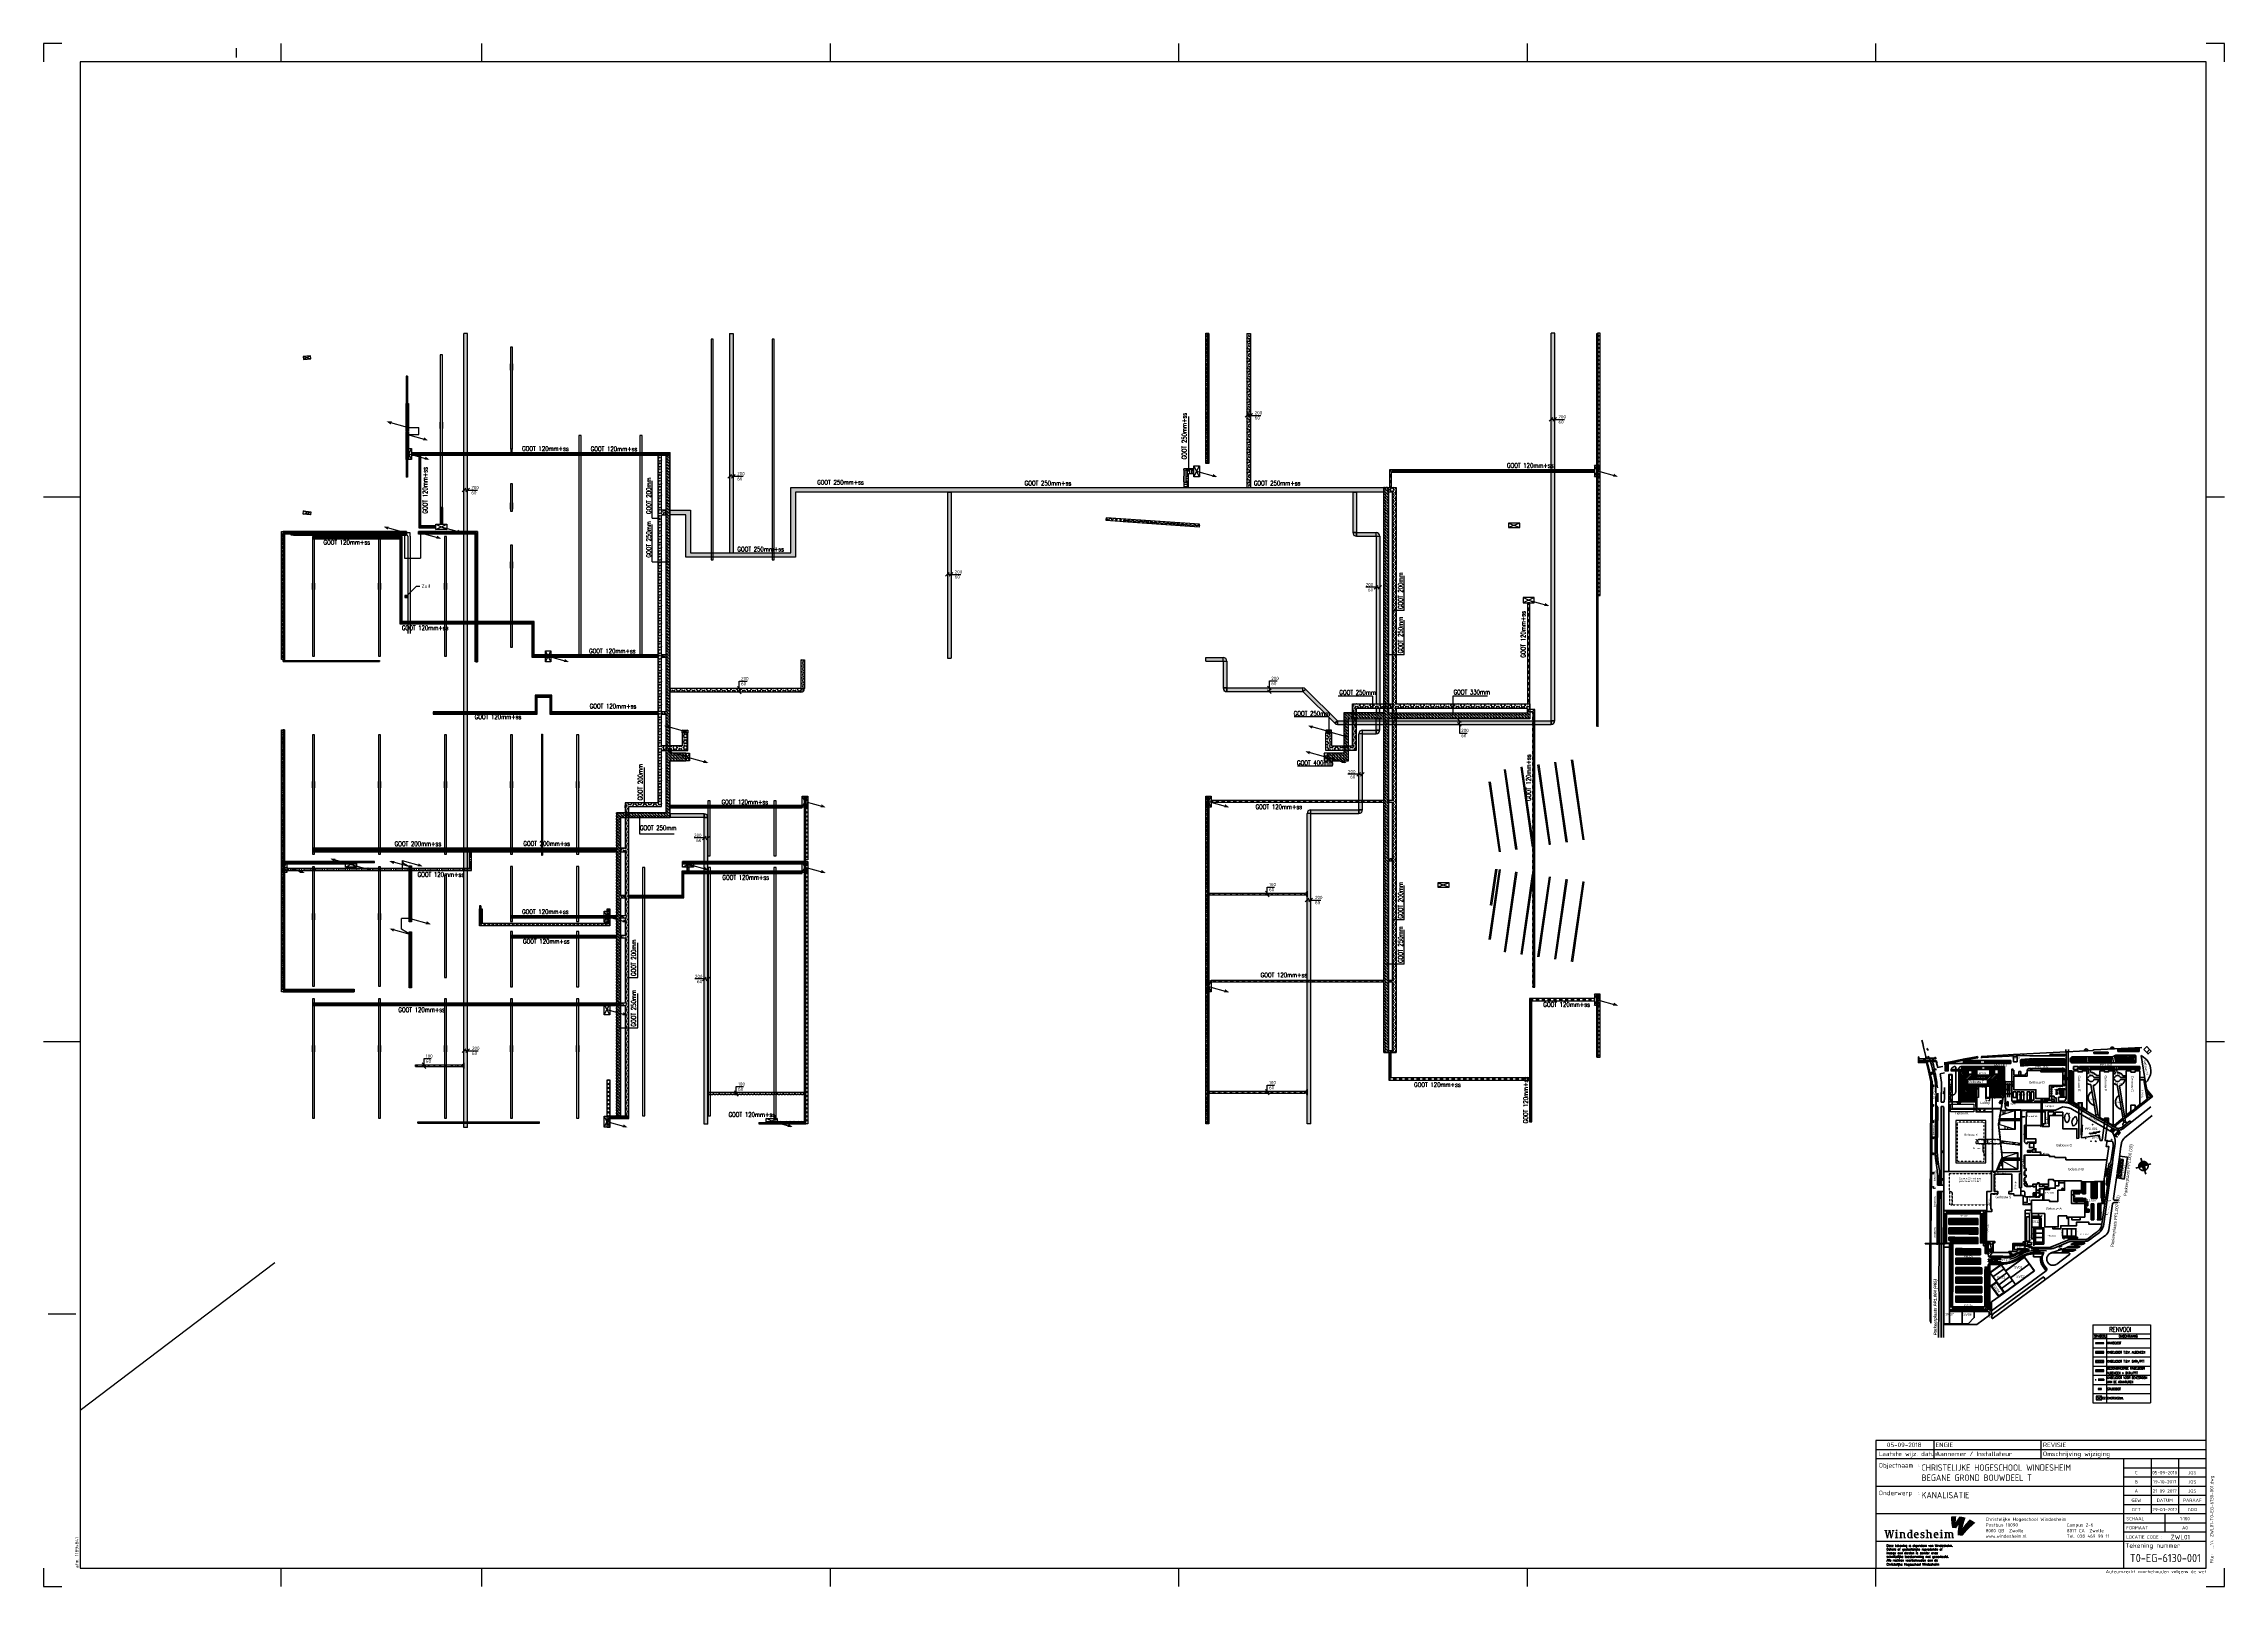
# Paper-space layout 'ZWL01-T0-EG-6130-001' of a CAD drawing. Header units: millimetres. Extents: x 0 to 1189, y 0 to 841.
# The model-space entities are those that its viewports show. They can reach past a viewport. Long polylines and large blocks are cut down to what shows.
import ezdxf
from ezdxf import colors
from ezdxf.entities.mleader import LeaderData, LeaderLine
from ezdxf.enums import TextEntityAlignment as Align
from ezdxf.math import Vec2, Vec3

# ---------------------------------------------------------------- set-up
doc = ezdxf.new("R2010")
doc.units = ezdxf.units.MM
doc.header["$LTSCALE"] = 100
for name, pattern in [('E_GOOT3', [5, 4, -1]), ('HIDDEN2', [4.7625, 3.175, -1.5875]), ('Situatie T$0$DASHED2', [9.525, 6.35, -3.175]), ('Situatie T$0$HIDDEN', [9.525, 6.35, -3.175]), ('Situatie T$0$WH2WTX009$0$HIDDEN', [0.375, 0.25, -0.125]), ('Situatie T$0$WH2WTX009$0$HIDDEN2', [4.7625, 3.175, -1.5875]), ('Situatie T$0$WHWTX009$0$DASHDOT', [1, 0.5, -0.25, 0, -0.25]), ('Situatie T$0$WHWTX009$0$HIDDEN', [0.375, 0.25, -0.125]), ('Situatie T$0$WHWTX009$0$HIDDEN2', [4.7625, 3.175, -1.5875]), ('SMALL_DASH', [1.5, 0.5, -1])]:
    doc.linetypes.add(name, pattern=pattern)
for name, color, linetype in [('00att018', 1, 'Continuous'), ('00att025', 2, 'Continuous'), ('00att035', 3, 'Continuous'), ('00att050', 4, 'Continuous'), ('00kad018', 1, 'Continuous'), ('00kad025', 2, 'Continuous'), ('00kad070', 5, 'Continuous'), ('BL$2----_KADER', 7, 'Continuous'), ('BL$4----_STEMPEL', 7, 'Continuous'), ('BL$9----_RENVOOI', 3, 'Continuous'), ('BL$9----_XREF', 8, 'Continuous'), ('ByLayer', 2, 'Continuous'), ('EL6131--_ENERGIEBEDR (1996)', 2, 'Continuous'), ('EL6131--_GEBOUWINST (1996)', 2, 'Continuous'), ('EL6131--_KG_D', 3, 'Continuous'), ('EL6131--_WG', 3, 'Continuous'), ('EL6131--_WG_D', 3, 'Continuous'), ('EM6131--_KG', 1, 'Continuous'), ('ENERGIE', 2, 'Continuous'), ('HUMMEL-KADER', 2, 'Continuous'), ('LAAG_1', 160, 'Continuous'), ('Situatie T$0$AL22---_BINNENWAND', 8, 'Continuous'), ('Situatie T$0$bouwkundige onderlegger X gebouw', 8, 'Continuous'), ('Situatie T$0$contour X1+trap', 8, 'Continuous'), ('Situatie T$0$tijdelijke ingang transport', 8, 'Continuous'), ('Situatie T$0$TM-Lichtmast', 8, 'Continuous'), ('Situatie T$0$XREF', 8, 'Continuous'), ('Situatie T$0$Z-contour', 8, 'Situatie T$0$DASHED2')]:
    doc.layers.add(name, color=color, linetype=linetype)
doc.layers.add('BL$3----_VIEWPORT', color=7, linetype='Continuous', plot=False)
doc.layers.add('Situatie T$0$GEBOUWEN', color=8, linetype='Continuous', lineweight=50)
doc.styles.add('buro-018', font='BUROFONT.shx', dxfattribs={"height": 180})
doc.styles.add('CofelyArial', font='arial.ttf')
doc.styles.add('EDU', font='ROMANS.SHX', dxfattribs={"height": 2.5})
doc.styles.add('ISO', font='isocp.shx')
doc.styles.add('ROMANS', font='ROMANS', dxfattribs={"width": 0.7})
doc.styles.add('Situatie T$0$Grotesque MT Light', font='')
doc.styles.add('Situatie T$0$STAGCAD', font='', dxfattribs={"width": 0.96})
doc.styles.add('Situatie T$0$STANDARD', font='ISOCP')
doc.styles.add('Situatie T$0$STYLE2', font='auto-det.shx')
doc.styles.add('STABICAD-018', font='ISOCP.SHX', dxfattribs={"height": 1.8})
doc.styles.get("Standard").update_dxf_attribs({"font": 'ISOCP'})
doc.styles.get('Situatie T$0$Grotesque MT Light').set_extended_font_data('Grotesque MT Light')
doc.styles.get('Situatie T$0$STAGCAD').set_extended_font_data('StagCAD')
doc.dimstyles.new('Situatie T$0$ISO-25', dxfattribs={"dimtxt": 2.5, "dimasz": 2.5, "dimexe": 1.25, "dimexo": 0.625, "dimtad": 1, "dimtih": 1, "dimdec": 4, "dimdsep": 46, "dimtxsty": 'Situatie T$0$STANDARD', "dimcen": 2.5, "dimadec": 0, "dimazin": 0, "dimtfac": 1, "dimtdec": 4, "dimtmove": 0, "dimatfit": 3, "dimfxl": 1, "dimtvp": 1, "dimtolj": 1, "dimtzin": 0, "dimarcsym": 0})
pattern_1 = [(135, (84800, -4550), (-112.2532, -112.2532), [])]
pattern_2 = [(135, (84820, -4550), (-112.2532, -112.2532), [])]
pattern_3 = [(0, (0, 10797.21), (0, 137.48153), [79.375, -79.375]), (60, (0, 10797.21), (-119.0625, 68.74077), [79.375, -79.375]), (120, (39.69, 10865.95), (-119.0625, -68.74077), [79.375, -79.375])]
pattern_4 = [(0, (-45973.97, 1445.56), (0, 137.48153), [79.375, -79.375]), (60, (-45973.97, 1445.56), (-119.0625, 68.74077), [79.375, -79.375]), (120, (-45934.28, 1514.3), (-119.0625, -68.74077), [79.375, -79.375])]
pattern_5 = [(0, (-27271.99, -78.64), (0, 137.48153), [79.375, -79.375]), (60, (-27271.99, -78.64), (-119.0625, 68.74077), [79.375, -79.375]), (120, (-27232.3, -9.9), (-119.0625, -68.74077), [79.375, -79.375])]

# ---------------------------------------------------------------- blocks, each defined once
blk = doc.blocks.new('a0-windesheim-hor')
at = {"layer": '00kad018', "color": 1}
for p, q in [((0, 841), (0, 831)), ((10, 841), (0, 841)), ((105, 838.5), (105, 833.5)), ((129.5, 831), (129.5, 841)), ((239, 831), (239, 841)), ((429, 831), (429, 841)), ((619, 831), (619, 841)), ((809, 831), (809, 841)), ((999, 831), (999, 841)), ((1189, 841), (1179, 841)), ((1189, 831), (1189, 841)), ((0, 594), (20, 594)), ((1179, 594), (1189, 594)), ((0, 297), (20, 297)), ((1179, 297), (1189, 297)), ((2.5, 148.5), (17.5, 148.5)), ((0, 10), (0, 0)), ((0, 0), (10, 0)), ((129.5, 0), (129.5, 10)), ((239, 0), (239, 10)), ((429, 0), (429, 10)), ((619, 0), (619, 10)), ((809, 0), (809, 10)), ((999, 0), (999, 10)), ((1179, 0), (1189, 0)), ((1189, 0), (1189, 10))]:
    blk.add_line(p, q, dxfattribs=at)
at = {"layer": '00kad070', "color": 5}
for p, q in [((1179, 831), (20, 831)), ((20, 831), (20, 10)), ((1179, 10), (1179, 831)), ((20, 10), (1179, 10))]:
    blk.add_line(p, q, dxfattribs=at)
at = {"layer": '00att018', "color": 1, "style": 'ISO'}
blk.add_text('afm. 1189x841', height=1.8, rotation=90, dxfattribs=at).set_placement((19, 10))
blk.add_text('Auteursrecht voorbehouden volgens de wet', height=1.8, dxfattribs=at).set_placement((1179.1, 7.2), align=Align.RIGHT)
blk = doc.blocks.new('AI9-BLK4')
at = {"layer": 'LAAG_1'}
h = blk.add_hatch(color=40, dxfattribs=at)
edge = h.paths.add_edge_path()
edge.add_spline(control_points=[(7.1, 7.2), (4.8, 4.7), (2.6, 2.6), (-0.7, -2.1), (0, 0.5), (1.3, 5.9), (2.6, 9), (0.7, 9.7), (-2.2, 10.3), (-4.1, 10.4), (-5.5, 8.8), (-7.5, 5.5), (-8.1, 4.4), (-8, 6.9), (-7.7, 9.3), (-7.6, 10.6), (-9.6, 10.7), (-11, 10.6), (-13.2, 10.3), (-13.3, 6), (-13.1, 2), (-12, -2), (-10.8, -2.1), (-7.6, -2.4), (-7.6, -2.4), (-7.1, -1.7), (-6.1, 0), (-5, 1.4), (-5.4, -0.9), (-5.9, -4.1), (-6.1, -7.2), (-6.1, -8.1), (-6.2, -9.1), (-6.2, -10.1), (-4.7, -10.2), (-1, -10.6), (-0.7, -10.6), (-0.7, -10.6), (-0.7, -10.6), (-0.7, -10.6), (-0.7, -10.6), (-0.7, -10.6), (-0.7, -10.6), (0.7, -8.8), (2.3, -7), (3.6, -5.5), (4.7, -4.4), (5.7, -3.3), (6.7, -2.4), (9.3, 0.1), (11.5, 2.1), (13.2, 3.5), (11, 5.1), (9.5, 6.1), (7.1, 7.2)], knot_values=[0, 0, 0, 0, 1, 1, 1, 2, 2, 2, 3, 3, 3, 4, 4, 4, 5, 5, 5, 6, 6, 6, 7, 7, 7, 8, 8, 8, 9, 9, 9, 10, 10, 10, 11, 11, 11, 12, 12, 12, 13, 13, 13, 14, 14, 14, 15, 15, 15, 16, 16, 16, 17, 17, 17, 18, 18, 18, 18], degree=3, periodic=0)
h = blk.add_hatch(color=154, dxfattribs=at)
edge = h.paths.add_edge_path()
edge.add_spline(control_points=[(-0.7, -10.6), (-0.7, -10.6), (-0.7, -10.6), (-0.7, -10.6), (-0.7, -10.6), (-0.7, -10.6), (-0.7, -10.6)], knot_values=[0, 0, 0, 0, 1, 1, 1, 2, 2, 2, 2], degree=3, periodic=0)
h = blk.add_hatch(color=154, dxfattribs=at)
edge = h.paths.add_edge_path()
edge.add_spline(control_points=[(-0.7, -10.6), (-0.7, -10.6), (-0.7, -10.6), (-0.7, -10.6), (-0.7, -10.6), (-0.7, -10.6), (-0.7, -10.6)], knot_values=[0, 0, 0, 0, 1, 1, 1, 2, 2, 2, 2], degree=3, periodic=0)
blk = doc.blocks.new('AI9-BLK3')
at = {"layer": 'LAAG_1'}
h = blk.add_hatch(color=154, dxfattribs=at)
edge = h.paths.add_edge_path()
edge.add_spline(control_points=[(-27.8, 3.2), (-27.8, 3.2), (-29.8, -4.7), (-29.8, -4.7), (-29.8, -4.7), (-31.2, -4.7), (-31.2, -4.7), (-31.2, -4.7), (-32.5, 1.8), (-32.5, 1.8), (-32.5, 1.8), (-33.9, -4.7), (-33.9, -4.7), (-33.9, -4.7), (-35.4, -4.7), (-35.4, -4.7), (-35.4, -4.7), (-37.2, 3.2), (-37.2, 3.2), (-37.2, 3.2), (-38, 3.2), (-38, 3.2), (-38, 3.2), (-38, 4.2), (-38, 4.2), (-38, 4.2), (-34.8, 4.2), (-34.8, 4.2), (-34.8, 4.2), (-34.8, 3.2), (-34.8, 3.2), (-34.8, 3.2), (-35.4, 3.2), (-35.4, 3.2), (-35.4, 3.2), (-34.4, -2.1), (-34.4, -2.1), (-34.4, -2.1), (-33.2, 3.3), (-33.2, 3.3), (-33.2, 3.3), (-33.7, 3.3), (-33.7, 3.3), (-33.7, 3.3), (-33.7, 4.2), (-33.7, 4.2), (-33.7, 4.2), (-31.3, 4.2), (-31.3, 4.2), (-31.3, 4.2), (-30.2, -2.1), (-30.2, -2.1), (-30.2, -2.1), (-29, 3.2), (-29, 3.2), (-29, 3.2), (-29.8, 3.2), (-29.8, 3.2), (-29.8, 3.2), (-29.8, 4.2), (-29.8, 4.2), (-29.8, 4.2), (-27.2, 4.2), (-27.2, 4.2), (-27.2, 4.2), (-27.2, 3.2), (-27.2, 3.2), (-27.2, 3.2), (-27.8, 3.2), (-27.8, 3.2)], knot_values=[0, 0, 0, 0, 1, 1, 1, 2, 2, 2, 3, 3, 3, 4, 4, 4, 5, 5, 5, 6, 6, 6, 7, 7, 7, 8, 8, 8, 9, 9, 9, 10, 10, 10, 11, 11, 11, 12, 12, 12, 13, 13, 13, 14, 14, 14, 15, 15, 15, 16, 16, 16, 17, 17, 17, 18, 18, 18, 19, 19, 19, 20, 20, 20, 21, 21, 21, 22, 22, 22, 23, 23, 23, 23], degree=3, periodic=0)
h = blk.add_hatch(color=154, dxfattribs=at)
edge = h.paths.add_edge_path()
edge.add_spline(control_points=[(-26.4, -4.7), (-26.4, -4.7), (-26.4, -3.9), (-26.4, -3.9), (-26.4, -3.9), (-25.5, -3.9), (-25.5, -3.9), (-25.5, -3.9), (-25.5, 1.2), (-25.5, 1.2), (-25.5, 1.2), (-26.4, 1.2), (-26.4, 1.2), (-26.4, 1.2), (-26.4, 2), (-26.4, 2), (-26.4, 2), (-23.8, 2), (-23.8, 2), (-23.8, 2), (-23.8, -3.9), (-23.8, -3.9), (-23.8, -3.9), (-22.9, -3.9), (-22.9, -3.9), (-22.9, -3.9), (-22.9, -4.7), (-22.9, -4.7), (-22.9, -4.7), (-26.4, -4.7), (-26.4, -4.7)], knot_values=[0, 0, 0, 0, 1, 1, 1, 2, 2, 2, 3, 3, 3, 4, 4, 4, 5, 5, 5, 6, 6, 6, 7, 7, 7, 8, 8, 8, 9, 9, 9, 10, 10, 10, 10], degree=3, periodic=0)
edge = h.paths.add_edge_path()
edge.add_spline(control_points=[(-24.7, 2.7), (-25.2, 2.7), (-25.7, 3.2), (-25.7, 3.7), (-25.7, 4.3), (-25.2, 4.8), (-24.7, 4.8), (-24.1, 4.8), (-23.6, 4.3), (-23.6, 3.7), (-23.6, 3.2), (-24.1, 2.7), (-24.7, 2.7)], knot_values=[0, 0, 0, 0, 1, 1, 1, 2, 2, 2, 3, 3, 3, 4, 4, 4, 4], degree=3, periodic=0)
h = blk.add_hatch(color=154, dxfattribs=at)
edge = h.paths.add_edge_path()
edge.add_spline(control_points=[(-17, -4.7), (-17, -4.7), (-17, -0.9), (-17, -0.9), (-17, -0.3), (-17.2, 0.2), (-17.5, 0.5), (-17.9, 0.9), (-18.3, 1.1), (-18.9, 1.1), (-19, 1.1), (-19, 1.1), (-19.1, 1.1), (-19.1, 1.1), (-19.1, -3.9), (-19.1, -3.9), (-19.1, -3.9), (-18.2, -3.9), (-18.2, -3.9), (-18.2, -3.9), (-18.2, -4.7), (-18.2, -4.7), (-18.2, -4.7), (-21.7, -4.7), (-21.7, -4.7), (-21.7, -4.7), (-21.7, -3.9), (-21.7, -3.9), (-21.7, -3.9), (-20.8, -3.9), (-20.8, -3.9), (-20.8, -3.9), (-20.8, 1.2), (-20.8, 1.2), (-20.8, 1.2), (-21.7, 1.2), (-21.7, 1.2), (-21.7, 1.2), (-21.7, 2), (-21.7, 2), (-21.7, 2), (-19.4, 2), (-19.4, 2), (-19.1, 2), (-18.9, 2), (-18.6, 2), (-17, 2), (-16.3, 1.9), (-15.9, 1.4), (-15.5, 1), (-15.3, 0.6), (-15.3, -0.2), (-15.3, -0.2), (-15.3, -3.9), (-15.3, -3.9), (-15.3, -3.9), (-14.5, -3.9), (-14.5, -3.9), (-14.5, -3.9), (-14.5, -4.7), (-14.5, -4.7), (-14.5, -4.7), (-17, -4.7), (-17, -4.7)], knot_values=[0, 0, 0, 0, 1, 1, 1, 2, 2, 2, 3, 3, 3, 4, 4, 4, 5, 5, 5, 6, 6, 6, 7, 7, 7, 8, 8, 8, 9, 9, 9, 10, 10, 10, 11, 11, 11, 12, 12, 12, 13, 13, 13, 14, 14, 14, 15, 15, 15, 16, 16, 16, 17, 17, 17, 18, 18, 18, 19, 19, 19, 20, 20, 20, 21, 21, 21, 21], degree=3, periodic=0)
h = blk.add_hatch(color=154, dxfattribs=at)
edge = h.paths.add_edge_path(flags=16)
edge.add_spline(control_points=[(-6.8, -4.7), (-6.8, -4.7), (-6.8, -3.9), (-6.8, -3.9), (-6.8, -3.9), (-7.6, -3.9), (-7.6, -3.9), (-7.6, -3.9), (-7.6, 4.5), (-7.6, 4.5), (-7.6, 4.5), (-10.2, 4.5), (-10.2, 4.5), (-10.2, 4.5), (-10.2, 3.6), (-10.2, 3.6), (-10.2, 3.6), (-9.3, 3.6), (-9.3, 3.6), (-9.3, 3.6), (-9.3, 2), (-9.3, 2), (-9.6, 2), (-9.8, 2), (-10.2, 2), (-11.9, 2), (-13.2, 0.7), (-13.2, -1.5), (-13.2, -3.8), (-12.3, -4.8), (-10.3, -4.8), (-9.9, -4.8), (-9.3, -4.7), (-9.1, -4.7), (-9.1, -4.7), (-6.8, -4.7), (-6.8, -4.7)], knot_values=[0, 0, 0, 0, 1, 1, 1, 2, 2, 2, 3, 3, 3, 4, 4, 4, 5, 5, 5, 6, 6, 6, 7, 7, 7, 8, 8, 8, 9, 9, 9, 10, 10, 10, 11, 11, 11, 12, 12, 12, 12], degree=3, periodic=0)
edge = h.paths.add_edge_path()
edge.add_spline(control_points=[(-9.3, -3.7), (-9.5, -3.8), (-9.6, -3.8), (-9.8, -3.8), (-10.8, -3.8), (-11.5, -3.1), (-11.5, -1.2), (-11.5, 0.4), (-10.9, 1.1), (-10, 1.1), (-9.7, 1.1), (-9.5, 1), (-9.3, 1), (-9.3, 1), (-9.3, -3.7), (-9.3, -3.7)], knot_values=[0, 0, 0, 0, 1, 1, 1, 2, 2, 2, 3, 3, 3, 4, 4, 4, 5, 5, 5, 5], degree=3, periodic=0)
h = blk.add_hatch(color=154, dxfattribs=at)
edge = h.paths.add_edge_path(flags=16)
edge.add_spline(control_points=[(-0.4, -1.4), (-0.4, 1), (-1.2, 2.1), (-3, 2.1), (-4.8, 2.1), (-5.9, 0.7), (-5.9, -1.4), (-5.9, -3.6), (-4.8, -4.8), (-2.7, -4.8), (-1.9, -4.8), (-1.2, -4.6), (-0.7, -4.4), (-0.7, -4.4), (-0.7, -3.5), (-0.7, -3.5), (-1.2, -3.6), (-1.6, -3.6), (-2, -3.6), (-3.4, -3.6), (-4.2, -2.5), (-4.2, -1.4), (-4.2, -1.4), (-0.4, -1.4), (-0.4, -1.4)], knot_values=[0, 0, 0, 0, 1, 1, 1, 2, 2, 2, 3, 3, 3, 4, 4, 4, 5, 5, 5, 6, 6, 6, 7, 7, 7, 8, 8, 8, 8], degree=3, periodic=0)
edge = h.paths.add_edge_path()
edge.add_spline(control_points=[(-2.2, -0.5), (-2.2, -0.5), (-4.2, -0.5), (-4.2, -0.5), (-4.2, 0.5), (-3.8, 1.1), (-3.2, 1.1), (-2.6, 1.1), (-2.2, 0.6), (-2.2, -0.5)], knot_values=[0, 0, 0, 0, 1, 1, 1, 2, 2, 2, 3, 3, 3, 3], degree=3, periodic=0)
h = blk.add_hatch(color=154, dxfattribs=at)
edge = h.paths.add_edge_path()
edge.add_spline(control_points=[(3.2, -4.8), (2.4, -4.8), (1.5, -4.6), (1.3, -4.5), (1.3, -4.5), (1.3, -2.7), (1.3, -2.7), (1.3, -2.7), (2.3, -2.7), (2.3, -2.7), (2.3, -2.7), (2.3, -3.6), (2.3, -3.6), (2.6, -3.7), (2.9, -3.8), (3.3, -3.8), (4.1, -3.8), (4.5, -3.5), (4.5, -3), (4.5, -2.5), (4.1, -2.3), (3.5, -2.1), (3.5, -2.1), (2.7, -1.8), (2.7, -1.8), (1.8, -1.5), (1.3, -1), (1.3, 0.1), (1.3, 1.2), (2.3, 2.1), (3.9, 2.1), (4.6, 2.1), (5.3, 2), (5.7, 1.9), (5.7, 1.9), (5.7, 0), (5.7, 0), (5.7, 0), (4.7, 0), (4.7, 0), (4.7, 0), (4.7, 1), (4.7, 1), (4.4, 1.1), (4.2, 1.1), (3.9, 1.1), (3.2, 1.1), (2.8, 0.8), (2.8, 0.4), (2.8, 0), (3, -0.2), (3.6, -0.4), (3.6, -0.4), (4.4, -0.7), (4.4, -0.7), (5.4, -1), (6, -1.6), (6, -2.6), (6, -4), (4.8, -4.8), (3.2, -4.8)], knot_values=[0, 0, 0, 0, 1, 1, 1, 2, 2, 2, 3, 3, 3, 4, 4, 4, 5, 5, 5, 6, 6, 6, 7, 7, 7, 8, 8, 8, 9, 9, 9, 10, 10, 10, 11, 11, 11, 12, 12, 12, 13, 13, 13, 14, 14, 14, 15, 15, 15, 16, 16, 16, 17, 17, 17, 18, 18, 18, 19, 19, 19, 20, 20, 20, 20], degree=3, periodic=0)
h = blk.add_hatch(color=154, dxfattribs=at)
edge = h.paths.add_edge_path()
edge.add_spline(control_points=[(11.8, -4.7), (11.8, -4.7), (11.8, -1), (11.8, -1), (11.8, -0.3), (11.7, 0.2), (11.3, 0.5), (10.9, 0.9), (10.5, 1.1), (10, 1.1), (9.9, 1.1), (9.8, 1.1), (9.7, 1.1), (9.7, 1.1), (9.7, -3.9), (9.7, -3.9), (9.7, -3.9), (10.6, -3.9), (10.6, -3.9), (10.6, -3.9), (10.6, -4.7), (10.6, -4.7), (10.6, -4.7), (7.1, -4.7), (7.1, -4.7), (7.1, -4.7), (7.1, -3.9), (7.1, -3.9), (7.1, -3.9), (8, -3.9), (8, -3.9), (8, -3.9), (8, 3.6), (8, 3.6), (8, 3.6), (7.2, 3.6), (7.2, 3.6), (7.2, 3.6), (7.2, 4.5), (7.2, 4.5), (7.2, 4.5), (9.7, 4.5), (9.7, 4.5), (9.7, 4.5), (9.7, 2), (9.7, 2), (9.9, 2), (10.2, 2), (10.5, 2), (11.9, 2), (12.5, 1.8), (13, 1.4), (13.4, 1), (13.5, 0.5), (13.5, -0.2), (13.5, -0.2), (13.5, -3.9), (13.5, -3.9), (13.5, -3.9), (14.3, -3.9), (14.3, -3.9), (14.3, -3.9), (14.3, -4.7), (14.3, -4.7), (14.3, -4.7), (11.8, -4.7), (11.8, -4.7)], knot_values=[0, 0, 0, 0, 1, 1, 1, 2, 2, 2, 3, 3, 3, 4, 4, 4, 5, 5, 5, 6, 6, 6, 7, 7, 7, 8, 8, 8, 9, 9, 9, 10, 10, 10, 11, 11, 11, 12, 12, 12, 13, 13, 13, 14, 14, 14, 15, 15, 15, 16, 16, 16, 17, 17, 17, 18, 18, 18, 19, 19, 19, 20, 20, 20, 21, 21, 21, 22, 22, 22, 22], degree=3, periodic=0)
h = blk.add_hatch(color=154, dxfattribs=at)
edge = h.paths.add_edge_path(flags=16)
edge.add_spline(control_points=[(21.1, -1.4), (21.1, 1), (20.4, 2.1), (18.5, 2.1), (16.7, 2.1), (15.6, 0.7), (15.6, -1.4), (15.6, -3.6), (16.8, -4.8), (18.9, -4.8), (19.6, -4.8), (20.3, -4.6), (20.8, -4.4), (20.8, -4.4), (20.8, -3.5), (20.8, -3.5), (20.4, -3.6), (19.9, -3.6), (19.5, -3.6), (18.1, -3.6), (17.3, -2.5), (17.3, -1.4), (17.3, -1.4), (21.1, -1.4), (21.1, -1.4)], knot_values=[0, 0, 0, 0, 1, 1, 1, 2, 2, 2, 3, 3, 3, 4, 4, 4, 5, 5, 5, 6, 6, 6, 7, 7, 7, 8, 8, 8, 8], degree=3, periodic=0)
edge = h.paths.add_edge_path()
edge.add_spline(control_points=[(19.3, -0.5), (19.3, -0.5), (17.3, -0.5), (17.3, -0.5), (17.3, 0.5), (17.8, 1.1), (18.4, 1.1), (18.9, 1.1), (19.3, 0.6), (19.3, -0.5)], knot_values=[0, 0, 0, 0, 1, 1, 1, 2, 2, 2, 3, 3, 3, 3], degree=3, periodic=0)
h = blk.add_hatch(color=154, dxfattribs=at)
edge = h.paths.add_edge_path()
edge.add_spline(control_points=[(22.5, -4.7), (22.5, -4.7), (22.5, -3.9), (22.5, -3.9), (22.5, -3.9), (23.4, -3.9), (23.4, -3.9), (23.4, -3.9), (23.4, 1.2), (23.4, 1.2), (23.4, 1.2), (22.5, 1.2), (22.5, 1.2), (22.5, 1.2), (22.5, 2), (22.5, 2), (22.5, 2), (25.1, 2), (25.1, 2), (25.1, 2), (25.1, -3.9), (25.1, -3.9), (25.1, -3.9), (26, -3.9), (26, -3.9), (26, -3.9), (26, -4.7), (26, -4.7), (26, -4.7), (22.5, -4.7), (22.5, -4.7)], knot_values=[0, 0, 0, 0, 1, 1, 1, 2, 2, 2, 3, 3, 3, 4, 4, 4, 5, 5, 5, 6, 6, 6, 7, 7, 7, 8, 8, 8, 9, 9, 9, 10, 10, 10, 10], degree=3, periodic=0)
edge = h.paths.add_edge_path()
edge.add_spline(control_points=[(24.2, 2.7), (23.6, 2.7), (23.2, 3.2), (23.2, 3.7), (23.2, 4.3), (23.6, 4.8), (24.2, 4.8), (24.8, 4.8), (25.3, 4.3), (25.3, 3.7), (25.3, 3.2), (24.8, 2.7), (24.2, 2.7)], knot_values=[0, 0, 0, 0, 1, 1, 1, 2, 2, 2, 3, 3, 3, 4, 4, 4, 4], degree=3, periodic=0)
h = blk.add_hatch(color=154, dxfattribs=at)
edge = h.paths.add_edge_path()
edge.add_spline(control_points=[(35.5, -4.7), (35.5, -4.7), (35.5, -0.9), (35.5, -0.9), (35.5, -0.3), (35.3, 0.2), (35, 0.5), (34.7, 0.9), (34.2, 1.1), (33.5, 1.1), (33.4, 1.1), (33.3, 1), (33.2, 1), (33.4, 0.8), (33.5, 0.3), (33.5, -0.1), (33.5, -0.1), (33.5, -3.9), (33.5, -3.9), (33.5, -3.9), (34.3, -3.9), (34.3, -3.9), (34.3, -3.9), (34.3, -4.7), (34.3, -4.7), (34.3, -4.7), (31.8, -4.7), (31.8, -4.7), (31.8, -4.7), (31.8, -0.9), (31.8, -0.9), (31.8, -0.2), (31.6, 0.2), (31.3, 0.5), (30.9, 0.9), (30.5, 1.1), (30, 1.1), (30, 1.1), (29.9, 1.1), (29.8, 1.1), (29.8, 1.1), (29.8, -3.9), (29.8, -3.9), (29.8, -3.9), (30.6, -3.9), (30.6, -3.9), (30.6, -3.9), (30.6, -4.7), (30.6, -4.7), (30.6, -4.7), (27.2, -4.7), (27.2, -4.7), (27.2, -4.7), (27.2, -3.9), (27.2, -3.9), (27.2, -3.9), (28.1, -3.9), (28.1, -3.9), (28.1, -3.9), (28.1, 1.2), (28.1, 1.2), (28.1, 1.2), (27.2, 1.2), (27.2, 1.2), (27.2, 1.2), (27.2, 2), (27.2, 2), (27.2, 2), (29.6, 2), (29.6, 2), (29.9, 2), (30.2, 2), (30.4, 2), (31.4, 2), (31.9, 1.9), (32.5, 1.7), (33, 1.9), (33.7, 2), (34.5, 2), (35.6, 2), (36.3, 1.8), (36.7, 1.4), (37.1, 1), (37.2, 0.5), (37.2, -0.1), (37.2, -0.1), (37.2, -3.9), (37.2, -3.9), (37.2, -3.9), (38, -3.9), (38, -3.9), (38, -3.9), (38, -4.7), (38, -4.7), (38, -4.7), (35.5, -4.7), (35.5, -4.7)], knot_values=[0, 0, 0, 0, 1, 1, 1, 2, 2, 2, 3, 3, 3, 4, 4, 4, 5, 5, 5, 6, 6, 6, 7, 7, 7, 8, 8, 8, 9, 9, 9, 10, 10, 10, 11, 11, 11, 12, 12, 12, 13, 13, 13, 14, 14, 14, 15, 15, 15, 16, 16, 16, 17, 17, 17, 18, 18, 18, 19, 19, 19, 20, 20, 20, 21, 21, 21, 22, 22, 22, 23, 23, 23, 24, 24, 24, 25, 25, 25, 26, 26, 26, 27, 27, 27, 28, 28, 28, 29, 29, 29, 30, 30, 30, 31, 31, 31, 32, 32, 32, 32], degree=3, periodic=0)
blk = doc.blocks.new('chw_onderhoek')
at = {"layer": '00kad025', "color": 2}
for p, q in [((-190, 79.5), (-190, 69.5)), ((-10, 79.5), (-190, 79.5)), ((-10, 74.5), (-190, 74.5)), ((-158.5, 79.5), (-158.5, 69.5)), ((-100, 79.5), (-100, 69.5)), ((-10, 64.5), (-55, 64.5)), ((-10, 59.5), (-55, 59.5)), ((-40, 69.5), (-40, 39.5)), ((-25, 69.5), (-25, 39.5)), ((-10, 54.5), (-55, 54.5)), ((-10, 49.5), (-55, 49.5)), ((-32.5, 39.5), (-32.5, 34.5)), ((-32.5, 34.5), (-32.5, 29.5))]:
    blk.add_line(p, q, dxfattribs=at)
at = {"layer": '00kad070', "color": 5}
for p, q in [((-10, 69.5), (-190, 69.5)), ((-190, 69.5), (-190, 10)), ((-55, 69.5), (-55, 10)), ((-55, 54.5), (-190, 54.5)), ((-10, 39.5), (-190, 39.5)), ((-10, 44.5), (-55, 44.5)), ((-55, 24.5), (-190, 24.5)), ((-10, 34.5), (-55, 34.5)), ((-10, 29.5), (-55, 29.5)), ((-10, 24.5), (-55, 24.5))]:
    blk.add_line(p, q, dxfattribs=at)
at = {"color": 7, "xscale": 0.5, "yscale": 0.5, "zscale": 0.5}
for name, p in [('AI9-BLK4', (-142.4, 32.9)), ('AI9-BLK3', (-166.4, 28.6))]:
    blk.add_blockref(name, p, dxfattribs=at)
at = {"color": 1, "style": 'ISO'}
for s, p in [('Christelijke Hogeschool Windesheim', (-130.2, 35.7)), ('www.windesheim.nl', (-130.2, 26.5)), ('Postbus 10090', (-130.2, 32.6)), ('8000 GB  Zwolle', (-130.2, 29.5)), ('Campus 2-6', (-85.9, 32.6)), ('8017 CA  Zwolle', (-85.9, 29.5)), ('Tel. 038 469 99 11', (-85.9, 26.5))]:
    blk.add_text(s, height=1.8, dxfattribs=at).set_placement(p)
at = {"layer": '00att018', "color": 1, "style": 'ISO'}
for s, p in [('GEW', (-48, 46)), ('DATUM', (-32.5, 46)), ('PARAAF', (-17.5, 46)), ('GET', (-48, 41))]:
    blk.add_text(s, height=1.8, dxfattribs=at).set_placement(p, align=Align.CENTER)
for s, p in [('SCHAAL', (-53.5, 36)), ('FORMAAT', (-53.5, 31))]:
    blk.add_text(s, height=1.8, dxfattribs=at).set_placement(p)
at = {"layer": '00att018', "color": 1, "style": 'ISO', "width": 0.9}
blk.add_text('....\\\\', height=1.8, rotation=90, dxfattribs=at).set_placement((-6, 20.5))
at = {"layer": '00att018', "color": 1, "linetype": 'Continuous', "style": 'EDU'}
for s, p in [('Alle rechten voorbehouden aan de', (-184.2, 13.6)), ('Deze tekening is eigendom van Windesheim.', (-184.2, 21.6)), ('Gehele of gedeeltelijke reproduktie of', (-184.2, 19.6)), ('inzage aan derden is zonder onze', (-184.2, 17.6)), ('schriftelijke toestemming niet geoorloofd.', (-184.2, 15.6)), ('Christelijke Hogeschool Windesheim', (-184.2, 11.4))]:
    blk.add_text(s, height=1.2, dxfattribs=at).set_placement(p)
at = {"layer": '00att018', "color": 1, "style": 'ISO'}
blk.add_text('File:', height=1.8, rotation=90, dxfattribs=at).set_placement((-6, 12.5))
for tag, p in [('WZ_CODED', (-48, 66.1)), ('WZ_CODEC', (-48, 61.1)), ('WZ_DATUMD', (-32.5, 66.1)), ('WZ_DATUMC', (-32.5, 61.1)), ('WZ_WZGOEDD', (-17.5, 66.1)), ('WZ_WZGOEDC', (-17.5, 61.1)), ('WZ_CODEA', (-48, 51.1)), ('WZ_CODEB', (-48, 56.1)), ('WZ_DATUMB', (-32.5, 56.1)), ('WZ_DATUMA', (-32.5, 51.1)), ('WZ_WZGOEDB', (-17.5, 56.1)), ('WZ_WZGOEDA', (-17.5, 51.1)), ('TKDATCREAT', (-32.5, 41)), ('TKSCHAAL', (-21.5, 36)), ('TKINIT', (-17.5, 41)), ('TKFORMAAT', (-21.5, 31))]:
    blk.add_attdef(tag, text='', height=1.8, dxfattribs=at).set_placement(p, align=Align.CENTER)
blk.add_attdef('DWGNAME', (-6, 26.9), '', height=1.8, rotation=90, dxfattribs=at)
at = {"layer": '00att025', "color": 2, "style": 'ISO'}
for s, p in [('Objectnaam', (-188.5, 64.7)), ('Onderwerp', (-188.5, 49.7)), ('Tekening nummer', (-54, 21))]:
    blk.add_text(s, height=2.5, dxfattribs=at).set_placement(p)
at = {"layer": '00att025', "style": 'ISO'}
for p in [(-167, 64.7), (-167, 49.8)]:
    blk.add_text(':', height=2.5, dxfattribs=at).set_placement(p)
at = {"layer": '00att025', "color": 1, "style": 'ISO'}
blk.add_text('LOCATIE CODE :', height=1.8, dxfattribs=at).set_placement((-53.5, 26))
at = {"layer": '00att025', "color": 2, "style": 'ISO'}
for tag, p in [('WZ_DATUM', (-184, 75.9)), ('WZ_AANNEMER_INSTALATEUR', (-157.5, 75.9)), ('WZ_OMSCHR', (-99, 75.9))]:
    blk.add_attdef(tag, p, '', height=2.5, dxfattribs=at)
at = {"layer": '00att025', "color": 3, "style": 'ISO'}
blk.add_attdef('TKVRIJ2', text='', height=2.5, dxfattribs=at).set_placement((-24, 25.6), align=Align.CENTER)
at = {"layer": '00att035', "color": 3, "style": 'ISO'}
for s, p in [('Laatste wijz. datum', (-188.5, 71)), ('Aannemer / Installateur', (-157.5, 71)), ('Omschrijving wijziging', (-99, 71))]:
    blk.add_text(s, height=2.5, dxfattribs=at).set_placement(p)
for tag, p in [('TK1OMSCHR', (-165.1, 57.5)), ('PROMSCHR', (-165.1, 63)), ('TK2OMSCHR', (-165.1, 48)), ('TKVRIJ1', (-165.1, 42.5))]:
    blk.add_attdef(tag, p, '', height=3.5, dxfattribs=at)
at = {"layer": '00att050', "color": 4, "style": 'ISO'}
blk.add_attdef('TKFASE', text='', height=5, dxfattribs=at).set_placement((-14.5, 82), align=Align.RIGHT)
blk.add_attdef('TKTEKNR', text='', height=5, dxfattribs=at).set_placement((-32.2, 13.2), align=Align.CENTER)
blk = doc.blocks.new('Situatie T$0$Grondopbouwschijnwerper')
at = {"linetype": 'ByBlock', "lineweight": -2}
blk.add_hatch(color=0, dxfattribs=at).paths.add_polyline_path([(0.3, 0, 1), (-0.3, 0, 1)])
at = {"color": 0, "linetype": 'ByBlock', "lineweight": -2}
for p, q in [((-0.5, 0.1), (-0.3, 0.1)), ((-0.1, 0.3), (-0.2, 0.5)), ((0.2, 0.2), (0.3, 0.4)), ((-0.3, -0.4), (-0.2, -0.2)), ((0.2, -0.5), (0.1, -0.3)), ((0.3, -0.1), (0.5, -0.1))]:
    blk.add_line(p, q, dxfattribs=at)
blk.add_circle((0, 0), 0.3, dxfattribs=at)
blk = doc.blocks.new('Situatie T$0$LICHTMAST-03')
at = {"layer": 'Situatie T$0$TM-Lichtmast', "rotation": 340.9374264295767}
blk.add_blockref('Situatie T$0$Grondopbouwschijnwerper', (0, 0), dxfattribs=at)
blk = doc.blocks.new('Situatie T$0$GW-00014')
blk.add_solid([(-0.25, 0), (0.25, 0), (0, -0.5)])
blk = doc.blocks.new('Situatie T$0$GW-00027')
blk.add_lwpolyline([(3, -0.4), (5, 0), (3, 0.4), (3, 0.1), (0, 0.1), (0, -0.1), (3, -0.1)], close=True)
for points in [[(3, 0.1), (3, -0.1), (0, 0.1), (0, -0.1)], [(5, 0), (3, 0.4), (3, -0.4)]]:
    blk.add_solid(points)
blk = doc.blocks.new('Situatie T$0$Meldpaal')
blk.add_lwpolyline([(-0.3, 0.2), (0.2, 0.2), (0.2, -0.3), (-0.3, -0.3)], close=True)
for points in [[(-0.3, 0.2), (0.2, -0.3)], [(0.2, 0.2), (-0.3, -0.3)]]:
    blk.add_lwpolyline(points)
blk = doc.blocks.new('Situatie T$0$pijl ingang')
at = {"layer": 'Situatie T$0$tijdelijke ingang transport'}
blk.add_hatch(color=256, dxfattribs=at).paths.add_polyline_path([(0, 0), (430, 0), (230, -2500), (650, -2500), (0, -4200), (-650, -2500), (-230, -2500), (-430, 0)])
blk.add_lwpolyline([(0, 0), (430, 0), (230, -2500), (650, -2500), (0, -4200), (-650, -2500), (-230, -2500), (-430, 0)], close=True, dxfattribs=at)
blk = doc.blocks.new('Situatie T$0$pijl bocht tijde')
at = {"layer": 'Situatie T$0$tijdelijke ingang transport'}
h = blk.add_hatch(color=256, dxfattribs=at)
edge = h.paths.add_edge_path()
edge.add_line((234, -1453), (650, -1453))
edge.add_line((650, -1453), (0, -3153))
edge.add_line((0, -3153), (-650, -1453))
edge.add_line((-650, -1453), (-230, -1453))
edge.add_arc((24060, -1041), 24294, 179.030285, 180.969715, ccw=False)
edge.add_arc((626, -626), 856, 89.39659, 180.267159, ccw=False)
edge.add_line((635, 230), (2770, 430))
edge.add_line((2770, 430), (2770, -430))
edge.add_line((2770, -430), (635, -230))
edge.add_arc((619, -619), 389, 87.55744, 182.055971)
edge.add_arc((47542, -838), 47312, 179.751759, 180.744752)
at = {"layer": 'Situatie T$0$bouwkundige onderlegger X gebouw'}
blk.add_lwpolyline([(234, -1453), (650, -1453), (0, -3153), (-650, -1453), (-230, -1453, -0.00846256), (-230, -630, -0.4186709), (635, 230), (2770, 430), (2770, -430), (635, -230, 0.43740134), (230, -633, 0.00433278), (234, -1453)], format="xyb", dxfattribs=at)
blk = doc.blocks.new('Situatie T$0$WA', base_point=(91313, 439316))
blk.add_line((91314.826839, 439316.305372), (91315.745767, 439315.656377))
for centre, start, end in [((91314.069678, 439315.233289), 54.768289, 144.768289), ((91316.502928, 439316.728461), 234.768289, 324.768289)]:
    blk.add_arc(centre, 1.3125, start, end)
blk = doc.blocks.new('Situatie T$0$GV6', base_point=(75008.5, 300005))
for p, q in [((75010.5, 300006), (75008.5, 300004.845299)), ((75010.5, 300004), (75008.5, 300005.154701)), ((75013.232051, 300004), (75009.767949, 300006)), ((75009.767949, 300004), (75013.232051, 300006)), ((75012.5, 300006), (75014.5, 300004.845299)), ((75012.5, 300004), (75014.5, 300005.154701))]:
    blk.add_line(p, q)
blk = doc.blocks.new('Situatie T$0$GV2', base_point=(75007.25, 300003.5))
for p, q in [((75007.25, 300003.5), (75008.25, 300005.25)), ((75007.25, 300003.5), (75008.25, 300002)), ((75008.75, 300003.5), (75007.75, 300005.25)), ((75008.75, 300003.5), (75007.75, 300002))]:
    blk.add_line(p, q)
blk = doc.blocks.new('Situatie T$0$WHWTX009$0$ISOLATIE')
at = {"layer": 'Situatie T$0$bouwkundige onderlegger X gebouw'}
blk.add_lwpolyline([(-1, 1), (0, 0), (1, 1), (1, 0), (2, 1), (2, 0), (3, 1), (3, 0), (4, 1), (4, 0), (5, 0)], dxfattribs=at)
blk = doc.blocks.new('Situatie T$0$WHWTX009$0$32-k01')
at = {"layer": 'Situatie T$0$bouwkundige onderlegger X gebouw'}
for p, q in [((-60, -950), (-60, -70)), ((0, -70), (880, -70))]:
    blk.add_line(p, q, dxfattribs=at)
for points in [[(0, -70), (-60, -70), (-60, -5), (0, -5)], [(0, -950), (-60, -950), (-60, -1015), (0, -1015)], [(0, -70), (-40, -70), (-40, -950), (0, -950)]]:
    blk.add_lwpolyline(points, close=True, dxfattribs=at)
blk.add_arc((0, -70), 880, 270, 0, dxfattribs=at)
blk = doc.blocks.new('Situatie T$0$WHWTX009$0$21-PC')
at = {"layer": 'Situatie T$0$bouwkundige onderlegger X gebouw'}
for points in [[(-65, 8000), (-35, 8000), (-35, 7500), (-65, 7500)], [(-65, 7500), (-35, 7500), (-35, 7000), (-65, 7000)], [(-65, 7000), (-35, 7000), (-35, 6500), (-65, 6500)], [(-65, 6500), (-35, 6500), (-35, 6000), (-65, 6000)], [(-65, 6000), (-35, 6000), (-35, 5500), (-65, 5500)], [(-65, 5500), (-35, 5500), (-35, 5000), (-65, 5000)], [(-65, 5000), (-35, 5000), (-35, 4500), (-65, 4500)], [(-65, 4500), (-35, 4500), (-35, 4000), (-65, 4000)], [(-65, 4000), (-35, 4000), (-35, 3500), (-65, 3500)], [(-65, 3500), (-35, 3500), (-35, 3000), (-65, 3000)], [(-65, 3000), (-35, 3000), (-35, 2500), (-65, 2500)], [(-65, 2500), (-35, 2500), (-35, 2000), (-65, 2000)], [(-65, 2000), (-35, 2000), (-35, 1500), (-65, 1500)], [(-65, 1500), (-35, 1500), (-35, 1000), (-65, 1000)], [(-65, 1000), (-35, 1000), (-35, 500), (-65, 500)], [(-65, 500), (-35, 500), (-35, 0), (-65, 0)]]:
    blk.add_lwpolyline(points, close=True, dxfattribs=at)
blk = doc.blocks.new('Situatie T$0$WHWTX009$0$31-ddeur')
at = {"layer": 'Situatie T$0$bouwkundige onderlegger X gebouw'}
for p, q in [((-1711, -190), (-1618, -1025)), ((-40, -4), (53, -840))]:
    blk.add_line(p, q, dxfattribs=at)
for points in [[(-119, -13), (-126, 46), (-802, -29), (-796, -88)], [(-119, -13), (-126, 46), (-46, 55), (-40, -4)], [(-40, -4), (-46, 55), (-7, 60), (0, 0)], [(-1750, -194), (-1757, -135), (-1717, -130), (-1711, -190)], [(-1711, -190), (-1717, -130), (-1638, -122), (-1631, -181)], [(-1631, -181), (-1638, -122), (-961, -46), (-955, -106)], [(-955, -106), (-961, -46), (-882, -38), (-875, -97)], [(-875, -97), (-882, -38), (-802, -29), (-796, -88)]]:
    blk.add_lwpolyline(points, close=True, dxfattribs=at)
for centre, start, end in [((-1711, -190), 276.340193, 6.340193), ((-40, -4), 186.340191, 276.340191)]:
    blk.add_arc(centre, 841, start, end, dxfattribs=at)
blk = doc.blocks.new('Situatie T$0$WHWTX009$0$T-recht')
at = {"layer": 'Situatie T$0$AL22---_BINNENWAND', "color": 8}
blk.add_lwpolyline([(-62.5, 18), (-5, 18), (-5, 108), (5, 108), (5, 18), (62.5, 18), (62.5, 0), (-62.5, 0)], close=True, dxfattribs=at)
blk = doc.blocks.new('Situatie T$0$WHWTX009$0$T-schuin')
at = {"layer": 'Situatie T$0$AL22---_BINNENWAND', "color": 8}
blk.add_lwpolyline([(-63, 224), (-61, 207), (-5, 213), (-5, 5), (5, 5), (5, 214), (64, 220), (62, 238)], close=True, dxfattribs=at)
blk = doc.blocks.new('Situatie T$0$WHWTX009$0$34-01pl')
at = {"layer": 'Situatie T$0$bouwkundige onderlegger X gebouw'}
for points in [[(-25, 35), (-1800, 35), (-1800, -35), (-25, -35)], [(0, 25), (-25, 25), (-25, -25), (0, -25)]]:
    blk.add_lwpolyline(points, close=True, dxfattribs=at)
blk = doc.blocks.new('Situatie T$0$WHWTX009$0$28-prefabband')
at = {"layer": 'Situatie T$0$bouwkundige onderlegger X gebouw'}
for points in [[(-125, -4040), (-125, -220), (125, -220), (125, -4040)], [(125, -4060), (125, -7880), (-125, -7880), (-125, -4060)]]:
    blk.add_lwpolyline(points, close=True, dxfattribs=at)
blk = doc.blocks.new('Situatie T$0$WHWTX009$0$32-sdklein')
at = {"layer": 'Situatie T$0$bouwkundige onderlegger X gebouw'}
for p, q in [((372, -2051), (372, -1125)), ((372, -2219), (372, -3145)), ((402, -2051), (402, -1125)), ((402, -2219), (402, -3145)), ((432, -2051), (432, -1125)), ((432, -2219), (432, -3145)), ((455, -1015), (455, -78)), ((455, -3255), (455, -4192)), ((515, -1015), (515, -78)), ((515, -3255), (515, -4192))]:
    blk.add_line(p, q, dxfattribs=at)
for points in [[(297, -1797), (212, -1797), (266, -1575), (266, -1962)], [(297, -2499), (212, -2499), (266, -2721), (266, -2334)]]:
    blk.add_lwpolyline(points, dxfattribs=at)
at = {"layer": 'Situatie T$0$bouwkundige onderlegger X gebouw', "linetype": 'Situatie T$0$WHWTX009$0$HIDDEN', "ltscale": 0.5}
for points in [[(372, -169), (372, -1235), (432, -1235), (432, -169)], [(372, -4121), (372, -3035), (432, -3035), (432, -4121)]]:
    blk.add_lwpolyline(points, close=True, dxfattribs=at)
at = {"layer": 'Situatie T$0$bouwkundige onderlegger X gebouw'}
for points in [[(432, -1055), (432, -1125), (372, -1125), (372, -1055)], [(372, -2051), (372, -2121), (432, -2121), (432, -2051)], [(372, -2219), (372, -2129), (432, -2129), (432, -2219)], [(432, -3215), (432, -3145), (372, -3145), (372, -3215)], [(455, -8), (455, -78), (515, -78), (515, -8)], [(455, -1015), (455, -1125), (515, -1125), (515, -1015)], [(455, -3255), (455, -3145), (515, -3145), (515, -3255)], [(455, -4262), (455, -4192), (515, -4192), (515, -4262)]]:
    blk.add_lwpolyline(points, close=True, dxfattribs=at)
blk = doc.blocks.new('Situatie T$0$WHWTX009$0$31-deurP06')
at = {"layer": 'Situatie T$0$bouwkundige onderlegger X gebouw'}
for p, q in [((-57, -53), (883, -53)), ((-57, -1687), (632, -1687))]:
    blk.add_line(p, q, dxfattribs=at)
for points in [[(-117, 14), (-117, -73), (-114, -73), (-114, -58), (-64, -58), (-64, -48), (-57, -48), (-57, -8), (-114, -8), (-114, 14)], [(-117, -1061), (-117, -973), (-114, -973), (-114, -988), (-64, -988), (-64, -998), (-57, -998), (-57, -1038), (-114, -1038), (-114, -1061)], [(-117, -1755), (-117, -1667), (-114, -1667), (-114, -1682), (-64, -1682), (-64, -1692), (-57, -1692), (-57, -1732), (-114, -1732), (-114, -1755)]]:
    blk.add_lwpolyline(points, close=True, dxfattribs=at)
for points in [[(-117, -141), (-114, -141), (-114, -118), (-57, -118), (-57, -53), (-60, -53), (-60, -68), (-110, -68), (-110, -78), (-117, -78), (-117, -141)], [(-117, -141), (-117, -906)], [(-117, -906), (-114, -906), (-114, -928), (-57, -928), (-57, -993), (-60, -993), (-60, -978), (-110, -978), (-110, -968), (-117, -968), (-117, -906)], [(-117, -1600), (-117, -1061)], [(-117, -1600), (-114, -1600), (-114, -1622), (-57, -1622), (-57, -1687), (-60, -1687), (-60, -1672), (-110, -1672), (-110, -1662), (-117, -1662), (-117, -1600)], [(-57, -928), (-57, -118)], [(-57, -1038), (-57, -1622)]]:
    blk.add_lwpolyline(points, dxfattribs=at)
for centre, radius, start, end in [((-57, -53), 940, 270, 0), ((-57, -1687), 689, 0, 90)]:
    blk.add_arc(centre, radius, start, end, dxfattribs=at)
blk = doc.blocks.new('Situatie T$0$X-tuin')
at = {"layer": 'Situatie T$0$contour X1+trap', "color": 8}
for p, q in [((18646, -105583), (21767, -105584)), ((18646, -105983), (21767, -105984)), ((18646, -106783), (21767, -106784)), ((18656, -105183), (21767, -105184)), ((18657, -104384), (21767, -104384)), ((18658, -103584), (21767, -103584)), ((18658, -103984), (21767, -103984)), ((18659, -101984), (21766, -101984)), ((18659, -102384), (21766, -102384)), ((18659, -102784), (21766, -102784)), ((18660, -101184), (21767, -101184)), ((18661, -100384), (21767, -100384)), ((18661, -100784), (21767, -100784)), ((18662, -99184), (21767, -99184)), ((18662, -99584), (21767, -99584)), ((18663, -97984), (21767, -97984)), ((18663, -98784), (21767, -98784)), ((18664, -97184), (21767, -97184)), ((18664, -97584), (21767, -97584)), ((18665, -95984), (21766, -95984)), ((18665, -96384), (21766, -96384)), ((18666, -94784), (21768, -94784)), ((18666, -95584), (21766, -95584)), ((18667, -93984), (21768, -93984)), ((18667, -94384), (21768, -94384)), ((18668, -92784), (21768, -92785)), ((18668, -93184), (21768, -93185)), ((18669, -92384), (21768, -92385)), ((18670, -90784), (21768, -90785)), ((18670, -91184), (21768, -91185)), ((18670, -91584), (21768, -91585)), ((18671, -89585), (21768, -89585)), ((18671, -89985), (21768, -89985)), ((18672, -89185), (21768, -89185)), ((18673, -87585), (21768, -87585)), ((18673, -87985), (21768, -87985)), ((18673, -88385), (21768, -88385)), ((82583, -105583), (86585, -105584)), ((82583, -105983), (86585, -105984)), ((82583, -106783), (86585, -106784)), ((82594, -104384), (86585, -104384)), ((82594, -105183), (86585, -105184)), ((82595, -103584), (86585, -103584)), ((82595, -103984), (86585, -103984)), ((82596, -102384), (86585, -102384)), ((82596, -102784), (86585, -102784)), ((82597, -101984), (86585, -101984)), ((82598, -100384), (86585, -100384)), ((82598, -100784), (86585, -100784)), ((82598, -101184), (86585, -101184)), ((82599, -99584), (86585, -99584)), ((82600, -95984), (86585, -95984)), ((82600, -96384), (86585, -96384)), ((82600, -97184), (86585, -97184)), ((82600, -97584), (86585, -97584)), ((82600, -97984), (86585, -97984)), ((82600, -98784), (86585, -98784)), ((82600, -99184), (86585, -99184)), ((82611, -94784), (86585, -94785)), ((82611, -95584), (86585, -95584)), ((82612, -93984), (86585, -93985)), ((82612, -94384), (86585, -94385)), ((82613, -92784), (86585, -92785)), ((82613, -93184), (86585, -93185)), ((82614, -91584), (86585, -91585)), ((82614, -92384), (86585, -92385)), ((82615, -90784), (86585, -90785)), ((82615, -91184), (86585, -91185)), ((82616, -89585), (86585, -89585)), ((82616, -89985), (86585, -89985)), ((82617, -86385), (86585, -86385)), ((82617, -86785), (86585, -86785)), ((82617, -87585), (86585, -87585)), ((82617, -87985), (86585, -87985)), ((82617, -88385), (86585, -88385)), ((82617, -89185), (86585, -89185)), ((82627, -85985), (86585, -85985)), ((82628, -85185), (86585, -85185)), ((82629, -84385), (86585, -84385)), ((82629, -84785), (86585, -84785)), ((18645, -111583), (21766, -111583)), ((18645, -111983), (21766, -111983)), ((18645, -112383), (21766, -112383)), ((18645, -113183), (21766, -113183)), ((18645, -113583), (21766, -113583)), ((18645, -113983), (21766, -113983)), ((18645, -114783), (21766, -114783)), ((18645, -115183), (21766, -115183)), ((18645, -115583), (21766, -115583)), ((18645, -116383), (21766, -116383)), ((18645, -116783), (21766, -116783)), ((18645, -117183), (21766, -117183)), ((18646, -107183), (21767, -107184)), ((18646, -107583), (21767, -107584)), ((18646, -108383), (21767, -108383)), ((18646, -108783), (21767, -108783)), ((18646, -109183), (21767, -109183)), ((18646, -109983), (21766, -109983)), ((18646, -110383), (21766, -110383)), ((18646, -110783), (21766, -110783)), ((82582, -116383), (86585, -116383)), ((82582, -116783), (86585, -116783)), ((82582, -117183), (86585, -117183)), ((82583, -107183), (86585, -107184)), ((82583, -107583), (86585, -107584)), ((82583, -108383), (86585, -108384)), ((82583, -108783), (86585, -108784)), ((82583, -109183), (86585, -109184)), ((82583, -109983), (86585, -109983)), ((82583, -110383), (86585, -110383)), ((82583, -110783), (86585, -110783)), ((82583, -111583), (86585, -111583)), ((82583, -111983), (86585, -111983)), ((82583, -112383), (86585, -112383)), ((82583, -113183), (86585, -113183)), ((82583, -113583), (86585, -113583)), ((82583, -113983), (86585, -113983)), ((82583, -114783), (86585, -114783)), ((82583, -115183), (86585, -115183)), ((82583, -115583), (86585, -115583))]:
    blk.add_line(p, q, dxfattribs=at)
for points in [[(22544, -87298), (76590, -81293), (120821, -88736), (120821, -67260), (119126, -67260), (119126, -60690), (139081, -60690), (139081, -48690), (120800, -48690), (120799, -46000), (113502, -45990), (113650, 0), (0, 0), (-120, -77302), (22544, -87298)], [(25111, -60133), (32422, -56394), (43333, -56396), (50643, -60136)], [(-48, -77432), (-48, -117983), (100847, -117983), (100846, -97994), (101091, -96445), (101800, -95054), (102903, -93945), (104298, -93236), (105827, -92991), (120807, -92992)], [(50, -71360), (120821, -71360)], [(17162, -85818), (3939, -81159)], [(17162, -87758), (3939, -87758)], [(17162, -87758), (3939, -112351)], [(17162, -86419), (8480, -85436)], [(17216, -85098), (17225, -87450), (18673, -87450)], [(18675, -85750), (18644, -117983), (21766, -117983), (21768, -87120), (18675, -85750)], [(20212, -104384), (19986, -105274), (20211, -105274)], [(20206, -114783), (20211, -105274)], [(20212, -104384), (20437, -105274), (20211, -105274)], [(22196, -87758), (30507, -112368)], [(46883, -84802), (46985, -84791), (42903, -117979), (42802, -117980), (46883, -84802)], [(44276, -106953), (47252, -107327)], [(44338, -106457), (47315, -106831)], [(44363, -106259), (47340, -106633)], [(44400, -105961), (47377, -106335)], [(44440, -105664), (47416, -106038)], [(44500, -105167), (47477, -105541)], [(45330, -106582), (45268, -107078), (45268, -107078)], [(45393, -106086), (45355, -106383)], [(45492, -105292), (45430, -105788), (45430, -105788)], [(45850, -106458), (45825, -106656)], [(45926, -105850), (45889, -106148)], [(50050, -84445), (50152, -84433), (46026, -117980), (45925, -117980), (50050, -84445)], [(46322, -106706), (46260, -107203), (46260, -107203)], [(46385, -106210), (46347, -106508)], [(46352, -89951), (49328, -90325)], [(46376, -89753), (49353, -90127)], [(46407, -89454), (49383, -89828)], [(46484, -105417), (46422, -105913), (46422, -105913)], [(46444, -89157), (49421, -89531)], [(46506, -88661), (49483, -89035)], [(46531, -88462), (49508, -88836)], [(46569, -88165), (49545, -88538)], [(46608, -87867), (49585, -88241)], [(46668, -87371), (49645, -87745)], [(46880, -89816), (46855, -90014)], [(46940, -89219), (46903, -89517)], [(47102, -87929), (47065, -88227)], [(47392, -89578), (47354, -89876)], [(47498, -88785), (47436, -89281), (47436, -89281)], [(47561, -88289), (47523, -88587)], [(47660, -87495), (47598, -87992), (47598, -87992)], [(47864, -89940), (47839, -90138)], [(47932, -89344), (47895, -89641)], [(48018, -88662), (47993, -88860)], [(48094, -88054), (48057, -88352)], [(48391, -89704), (48354, -90001)], [(48491, -88910), (48428, -89406), (48428, -89406)], [(48553, -88414), (48516, -88712)], [(48653, -87620), (48590, -88116), (48590, -88116)], [(48850, -90064), (48825, -90262)], [(48924, -89468), (48887, -89766)], [(49086, -88178), (49049, -88476)], [(73991, -91765), (68605, -91765)], [(72759, -95765), (68605, -95765)], [(76578, -83433), (69004, -107967)], [(76567, -81457), (76578, -83367), (88989, -83367)], [(84590, -104384), (84364, -105274), (84590, -105274)], [(84584, -114783), (84590, -105274)], [(84590, -104384), (84815, -105274), (84590, -105274)], [(92048, -84272), (99543, -107967)], [(93503, -88870), (98591, -88871)], [(93968, -90342), (96305, -90342)], [(94451, -91869), (98590, -91870)], [(18647, -112757), (3538, -112757), (3538, -112361), (18648, -112361)], [(21766, -112361), (30505, -112361), (30505, -112757), (21766, -112757)], [(43115, -116256), (46091, -116630)], [(43139, -116058), (46116, -116432)], [(43170, -115759), (46146, -116133)], [(43207, -115462), (46184, -115835)], [(43269, -114965), (46246, -115339)], [(43294, -114767), (46271, -115141)], [(43332, -114469), (46308, -114843)], [(43371, -114172), (46348, -114546)], [(43431, -113676), (46408, -114049)], [(43628, -116119), (43604, -116317)], [(43703, -115524), (43666, -115821)], [(43790, -114829), (43766, -115027)], [(43865, -114234), (43828, -114532)], [(44162, -115884), (44125, -116181)], [(44183, -107748), (47160, -108121)], [(44262, -115090), (44199, -115586), (44199, -115586)], [(44208, -107549), (47184, -107923)], [(44238, -107251), (47215, -107625)], [(44324, -114594), (44287, -114892)], [(44424, -113800), (44361, -114296), (44361, -114296)], [(44628, -116245), (44603, -116443)], [(44695, -115648), (44658, -115946)], [(44781, -114967), (44756, -115164)], [(44857, -114359), (44820, -114656)], [(45154, -116008), (45117, -116306)], [(45254, -115215), (45191, -115711), (45191, -115711)], [(45316, -114719), (45279, -115016)], [(45416, -113925), (45353, -114421), (45353, -114421)], [(45613, -116368), (45588, -116566)], [(45688, -115773), (45650, -116071)], [(45696, -107736), (45671, -107934)], [(45764, -107140), (45727, -107438)], [(45775, -115079), (45750, -115276)], [(45850, -114483), (45812, -114781)], [(46223, -107500), (46185, -107798)], [(46681, -107860), (46657, -108058)], [(46756, -107265), (46719, -107562)], [(82581, -108368), (68605, -108368), (68605, -107967), (82581, -107967)], [(86585, -107967), (99542, -107967), (99542, -108368), (86585, -108368)]]:
    blk.add_lwpolyline(points, dxfattribs=at)
for points in [[(14226, -60341), (83133, -60341), (83133, -11250), (14226, -11250)], [(3533, -79159), (3939, -79159), (3939, -112359), (3533, -112359)], [(30907, -112757), (30507, -112757), (30507, -86850), (30907, -86850)], [(68605, -82764), (69004, -82764), (69004, -107967), (68605, -107967)], [(86585, -117983), (82581, -117983), (82581, -82297), (86585, -82967)], [(99943, -108368), (99543, -108368), (99543, -85767), (99943, -85767)]]:
    blk.add_lwpolyline(points, close=True, dxfattribs=at)
blk = doc.blocks.new('Situatie T$0$WHWTX009 grof')
at = {"layer": 'Situatie T$0$bouwkundige onderlegger X gebouw'}
for points in [[(122425, 84330), (122425, 79770), (122175, 79770), (122175, 84330)], [(130525, 84330), (130525, 79770), (130275, 79770), (130275, 84330)], [(138625, 84330), (138625, 79770), (138375, 79770), (138375, 84330)], [(15500, 13080), (4800, 13080), (4800, 13330), (15500, 13330)], [(20600, 13330), (31700, 13330), (31700, 13080), (20600, 13080)], [(42650, 13080), (36800, 13080), (36800, 13330), (42650, 13330)], [(42670, 13330), (49995, 13330), (49995, 13080), (42670, 13080)], [(70100, 13080), (56905, 13080), (56905, 13330), (70100, 13330)], [(82200, 13080), (75200, 13080), (75200, 13330), (82200, 13330), (82200, 13080)], [(82220, 13080), (82220, 13330), (86300, 13330), (86300, 13080), (82220, 13080)], [(102300, 13080), (91400, 13080), (91400, 13330), (102300, 13330)], [(104900, 13080), (104900, 13330), (107300, 13330), (107300, 13080)]]:
    blk.add_hatch(color=256, dxfattribs=at).paths.add_polyline_path(points)
h = blk.add_hatch(dxfattribs=at)
h.set_pattern_fill('ANSI37', color=256, scale=11, angle=45, style=0)
h.set_pattern_definition([(90, (162790, 79300), (-34.925, 7e-15), []), (180, (162790, 79300), (-7e-15, -34.925), [])])
h.paths.add_polyline_path([(162790, 79520), (162925, 79520), (162925, 84580), (162790, 84580)])
h = blk.add_hatch(dxfattribs=at)
h.set_pattern_fill('ANSI31', color=256, scale=60, style=0)
h.set_pattern_definition([(45, (-15, 0), (-134.7038, 134.7038), [])])
h.paths.add_polyline_path([(4800, 13350), (4950, 13350), (4950, 16300), (4800, 16300)])
at = {"layer": 'Situatie T$0$bouwkundige onderlegger X gebouw', "linetype": 'Situatie T$0$WHWTX009$0$HIDDEN2', "ltscale": 0.1}
for points in [[(27310, -2506), (13849, 3477), (13950, 3705), (27350, -2250), (30956, -1849), (30984, -2098)], [(82200, 3355), (81343, 3498), (77582, 3080), (77554, 3328), (81350, 3750), (82200, 3608)], [(78648, 2947), (77609, 2831), (77598, 2931), (78637, 3046)], [(82220, 3605), (100942, 485), (100901, 238), (82220, 3352)], [(99846, 262), (100876, 90), (100860, -9), (99829, 163)]]:
    blk.add_hatch(color=256, dxfattribs=at).paths.add_polyline_path(points)
at = {"layer": 'Situatie T$0$bouwkundige onderlegger X gebouw'}
h = blk.add_hatch(dxfattribs=at)
h.set_pattern_fill('ANSI34', color=256, scale=20, angle=45, style=0)
h.paths.add_polyline_path([(15500, 13230), (20600, 13230), (20600, 13330), (15500, 13330)])
h = blk.add_hatch(dxfattribs=at)
h.set_pattern_fill('ANSI34', color=256, scale=20, angle=45, style=0)
h.paths.add_polyline_path([(15500, 13180), (20600, 13180), (20600, 13080), (15500, 13080)])
h = blk.add_hatch(dxfattribs=at)
h.set_pattern_fill('ANSI34', color=256, scale=20, angle=45, style=0)
h.paths.add_polyline_path([(32590, 13230), (31700, 13230), (31700, 13330), (32590, 13330)])
h = blk.add_hatch(dxfattribs=at)
h.set_pattern_fill('ANSI34', color=256, scale=20, angle=45, style=0)
h.paths.add_polyline_path([(32590, 13180), (31700, 13180), (31700, 13080), (32690, 13080)])
h = blk.add_hatch(dxfattribs=at)
h.set_pattern_fill('ANSI34', color=256, scale=20, angle=135, style=0)
h.paths.add_polyline_path([(32590, 13180), (32690, 13080), (32690, 13330), (32590, 13330)])
h = blk.add_hatch(dxfattribs=at)
h.set_pattern_fill('ANSI34', color=256, scale=20, angle=135, style=0)
h.paths.add_polyline_path([(33810, 13180), (33710, 13080), (33710, 13330), (33810, 13330)])
h = blk.add_hatch(dxfattribs=at)
h.set_pattern_fill('ANSI34', color=256, scale=20, angle=45, style=0)
h.paths.add_polyline_path([(33810, 13180), (36800, 13180), (36800, 13080), (33710, 13080)])
h = blk.add_hatch(dxfattribs=at)
h.set_pattern_fill('ANSI34', color=256, scale=20, angle=45, style=0)
h.paths.add_polyline_path([(33810, 13230), (36800, 13230), (36800, 13330), (33810, 13330)])
at = {"layer": 'Situatie T$0$bouwkundige onderlegger X gebouw', "linetype": 'Situatie T$0$WHWTX009$0$HIDDEN2', "ltscale": 0.1}
h = blk.add_hatch(dxfattribs=at)
h.set_pattern_fill('ANSI34', color=256, scale=10, angle=135, style=0)
h.set_pattern_definition([(180, (900, -2e-12), (-1e-14, -190.5), []), (180, (868.25, 31.75), (-1e-14, -190.5), []), (180, (836.5, 63.5), (-1e-14, -190.5), []), (180, (804.75, 95.25), (-1e-14, -190.5), [])])
h.paths.add_polyline_path([(49912, 8702), (49912, 257), (49787, 243), (49787, 8702)])
h = blk.add_hatch(dxfattribs=at)
h.set_pattern_fill('ANSI37', color=256, scale=22, angle=-38.659808, style=0)
h.set_pattern_definition([(6.3402, (52084.78, -4.77), (-7.7136, 69.4228), []), (96.3402, (52084.78, -4.77), (-69.4228, -7.7136), [])])
h.paths.add_polyline_path([(52085, -5), (52107, -204), (54897, 106), (54875, 305)])
h = blk.add_hatch(dxfattribs=at)
h.set_pattern_fill('ANSI34', color=256, scale=10, angle=135, style=0)
h.set_pattern_definition([(180, (-900, 0), (-1e-14, -190.5), []), (180, (-931.75, 31.75), (-1e-14, -190.5), []), (180, (-963.5, 63.5), (-1e-14, -190.5), []), (180, (-995.25, 95.25), (-1e-14, -190.5), [])])
h.paths.add_polyline_path([(57112, 8702), (57112, 1057), (56987, 1043), (56987, 8702)])
at = {"layer": 'Situatie T$0$bouwkundige onderlegger X gebouw'}
h = blk.add_hatch(dxfattribs=at)
h.set_pattern_fill('ANSI34', color=256, scale=20, angle=45, style=0)
h.paths.add_polyline_path([(73090, 13230), (70100, 13230), (70100, 13330), (73090, 13330)])
h = blk.add_hatch(dxfattribs=at)
h.set_pattern_fill('ANSI34', color=256, scale=20, angle=45, style=0)
h.paths.add_polyline_path([(73090, 13180), (70100, 13180), (70100, 13080), (73190, 13080)])
h = blk.add_hatch(dxfattribs=at)
h.set_pattern_fill('ANSI34', color=256, scale=20, angle=135, style=0)
h.paths.add_polyline_path([(73090, 13180), (73190, 13080), (73190, 13330), (73090, 13330)])
h = blk.add_hatch(dxfattribs=at)
h.set_pattern_fill('ANSI34', color=256, scale=20, angle=135, style=0)
h.paths.add_polyline_path([(74310, 13180), (74210, 13080), (74210, 13330), (74310, 13330)])
h = blk.add_hatch(dxfattribs=at)
h.set_pattern_fill('ANSI34', color=256, scale=20, angle=45, style=0)
h.paths.add_polyline_path([(74310, 13180), (75200, 13180), (75200, 13080), (74210, 13080)])
h = blk.add_hatch(dxfattribs=at)
h.set_pattern_fill('ANSI34', color=256, scale=20, angle=45, style=0)
h.paths.add_polyline_path([(74310, 13230), (75200, 13230), (75200, 13330), (74310, 13330)])
h = blk.add_hatch(dxfattribs=at)
h.set_pattern_fill('ANSI34', color=256, scale=20, angle=45, style=0)
h.paths.add_polyline_path([(86300, 13230), (91400, 13230), (91400, 13330), (86300, 13330)])
h = blk.add_hatch(dxfattribs=at)
h.set_pattern_fill('ANSI34', color=256, scale=20, angle=45, style=0)
h.paths.add_polyline_path([(86300, 13180), (91400, 13180), (91400, 13080), (86300, 13080)])
h = blk.add_hatch(dxfattribs=at)
h.set_pattern_fill('ANSI31', color=256, scale=60, style=0)
h.paths.add_polyline_path([(107300, 34200), (107300, 27470), (107150, 27470), (107150, 34200)])
h.paths.add_polyline_path([(102050, 27445), (102200, 27445), (102200, 34200), (102050, 34200)])
h = blk.add_hatch(dxfattribs=at)
h.set_pattern_fill('ANSI31', color=256, scale=60, style=0)
h.paths.add_polyline_path([(102200, 13380), (102050, 13380), (102050, 25580), (102200, 25580)])
h = blk.add_hatch(dxfattribs=at)
h.set_pattern_fill('ANSI31', color=256, scale=60, style=0)
h.set_pattern_definition([(45, (0, 7750), (-134.70384, 134.70384), [])])
h.paths.add_polyline_path([(107150, 33525), (102200, 33525), (102200, 33675), (107150, 33675)])
h = blk.add_hatch(dxfattribs=at)
h.set_pattern_fill('ANSI31', color=256, scale=60, style=0)
h.paths.add_polyline_path([(102200, 27625), (104450, 27625), (104450, 25925), (107150, 25925), (107150, 25775), (104300, 25775), (104300, 27475), (102200, 27475)])
h = blk.add_hatch(dxfattribs=at)
h.set_pattern_fill('ANSI31', color=256, scale=60, style=0)
h.set_pattern_definition([(45, (675, 0), (-134.70384, 134.70384), [])])
h.paths.add_polyline_path([(107300, 26450), (107300, 24400), (107150, 24400), (107150, 26450)])
h = blk.add_hatch(dxfattribs=at)
h.set_pattern_fill('ANSI31', color=256, scale=60, style=0)
h.paths.add_polyline_path([(107150, 22490), (107150, 13330), (107300, 13330), (107300, 22490)])
at = {"layer": 'Situatie T$0$bouwkundige onderlegger X gebouw', "linetype": 'Situatie T$0$WHWTX009$0$HIDDEN2', "ltscale": 0.1}
h = blk.add_hatch(dxfattribs=at)
h.set_pattern_fill('ANSI31', color=256, scale=60, style=0)
h.paths.add_polyline_path([(107300, 8945), (107300, -575), (107150, -550), (107150, 8945)])
at = {"layer": 'Situatie T$0$bouwkundige onderlegger X gebouw', "linetype": 'Situatie T$0$WHWTX009$0$HIDDEN2', "ltscale": 0.2}
for p, q in [((9950, 84690), (9950, 85949)), ((15950, 84690), (15950, 85949)), ((90950, 84690), (90950, 85949)), ((96950, 84690), (96950, 85949)), ((118892, 84580), (118892, 79520)), ((138126, 79300), (143619, 84800)), ((139474, 79300), (144967, 84800))]:
    blk.add_line(p, q, dxfattribs=at)
at = {"layer": 'Situatie T$0$bouwkundige onderlegger X gebouw'}
for p, q in [((9950, 84690), (9950, 84610)), ((15950, 84690), (9950, 84690)), ((51930, 84540), (49520, 84540)), ((50635, 84662), (49560, 84662)), ((49560, 84637), (49560, 84662)), ((49560, 84660), (50635, 84660)), ((49560, 84639), (50635, 84639)), ((49560, 84637), (50635, 84637)), ((49587, 84606), (50608, 84606)), ((50635, 84637), (50635, 84662)), ((51891, 84662), (50683, 84662)), ((50683, 84662), (50683, 84660)), ((50688, 84660), (50683, 84660)), ((50683, 84639), (50688, 84639)), ((50683, 84639), (50683, 84637)), ((50683, 84637), (51891, 84637)), ((50688, 84639), (50688, 84660)), ((50690, 84639), (50690, 84660)), ((50690, 84660), (51084, 84660)), ((50690, 84639), (51084, 84639)), ((50696, 84637), (50696, 84633)), ((50696, 84633), (50706, 84637)), ((50696, 84637), (50706, 84633)), ((50706, 84633), (50706, 84637)), ((51863, 84606), (50712, 84606)), ((51084, 84660), (51084, 84639)), ((51086, 84660), (51086, 84639)), ((51086, 84660), (51489, 84660)), ((51086, 84639), (51489, 84639)), ((51489, 84660), (51489, 84639)), ((51491, 84660), (51491, 84639)), ((51491, 84660), (51891, 84660)), ((51491, 84639), (51891, 84639)), ((51868, 84633), (51868, 84637)), ((51878, 84633), (51868, 84637)), ((51878, 84637), (51868, 84633)), ((51878, 84637), (51878, 84633)), ((51891, 84637), (51883, 84637)), ((51891, 84637), (51891, 84662)), ((53768, 84540), (52482, 84540)), ((90950, 84690), (96950, 84690)), ((162925, 79300), (139474, 79300)), ((139694, 79520), (162925, 79520)), ((140525, 79520), (140525, 79300)), ((144575, 79520), (144575, 79300)), ((162925, 84580), (144748, 84580)), ((144967, 84800), (162925, 84800)), ((148625, 84800), (148625, 84580)), ((148625, 79520), (148625, 79300)), ((152675, 84800), (152675, 84580)), ((152675, 79520), (152675, 79300)), ((156725, 84800), (156725, 84580)), ((156725, 79520), (156725, 79300)), ((160775, 84800), (160775, 84580)), ((160775, 79520), (160775, 79300)), ((162925, 84580), (162925, 84800)), ((162925, 79300), (162925, 79520)), ((4630, 12070), (3495, 12070)), ((4630, 9800), (3495, 9800)), ((4690, 12070), (4630, 12070)), ((4690, 11990), (4630, 11990)), ((4690, 11015), (4630, 11015)), ((4690, 10935), (4630, 10935)), ((4690, 10855), (4630, 10855)), ((4690, 9880), (4630, 9880)), ((4690, 9800), (4630, 9800)), ((4655, 16700), (4655, 13070)), ((4750, 16700), (4655, 16700)), ((4675, 16680), (4675, 13070)), ((4725, 16680), (4675, 16680)), ((11800, 13455), (4950, 13455)), ((11800, 13440), (4950, 13440)), ((5321, 7081), (5491, 7465)), ((32690, 13456), (11803, 13456)), ((32674, 13440), (11803, 13440)), ((32674, 13440), (32674, 13330)), ((32690, 13456), (32690, 13330)), ((33710, 13456), (33710, 13330)), ((49871, 13456), (33710, 13456)), ((49995, 13440), (33726, 13440)), ((33726, 13440), (33726, 13330)), ((35655, 13080), (35655, 13280)), ((35655, 13080), (35675, 13005)), ((35955, 13080), (35665, 13002)), ((49995, 13466), (49995, 13330)), ((50005, 34240), (50005, 34293)), ((52030, 21670), (50073, 21670)), ((52030, 21610), (50073, 21610)), ((53366, 21587), (52140, 21587)), ((53366, 21557), (52140, 21557)), ((53366, 21527), (52140, 21527)), ((53534, 21587), (54760, 21587)), ((53534, 21557), (54760, 21557)), ((53534, 21527), (54760, 21527)), ((54870, 21670), (56827, 21670)), ((54870, 21610), (56827, 21610)), ((56905, 13466), (56905, 13330)), ((73174, 13440), (56905, 13440)), ((73190, 13456), (57029, 13456)), ((73174, 13440), (73174, 13330)), ((73190, 13456), (73190, 13330)), ((74210, 13456), (74210, 13330)), ((95097, 13456), (74210, 13456)), ((74226, 13440), (74226, 13330)), ((95097, 13440), (74226, 13440)), ((81500, 13080), (81500, 13280)), ((81500, 13080), (81520, 13005)), ((81800, 13080), (81510, 13002)), ((102050, 13455), (95100, 13455)), ((102050, 13440), (95100, 13440)), ((102040, 27415), (102040, 25610)), ((102140, 27415), (102140, 25610)), ((102200, 27420), (102200, 25605)), ((102300, 13455), (102200, 13455)), ((102300, 13440), (102200, 13440)), ((102285, 13440), (102285, 13330)), ((102300, 13455), (102300, 13330)), ((102300, 13330), (104900, 13330)), ((102300, 13080), (104900, 13080)), ((104900, 13455), (104900, 13330)), ((107039, 13455), (104900, 13455)), ((107039, 13440), (104900, 13440)), ((104915, 13440), (104915, 13330)), ((107024, 14649), (107024, 13440)), ((107024, 14649), (107150, 14649)), ((107039, 14634), (107039, 13440)), ((107039, 14634), (107150, 14634)), ((107290, 24330), (107290, 22560)), ((107290, 11967), (107290, 13018)), ((107290, 11837), (107290, 11087)), ((107290, 10197), (107290, 10947)), ((107290, 10067), (107290, 9015)), ((107300, 34200), (107426, 34200)), ((107300, 34184), (107410, 34184)), ((107300, 27486), (107410, 27486)), ((107300, 27470), (107426, 27470)), ((107300, 26450), (107426, 26450)), ((107300, 26434), (107410, 26434)), ((107300, 24416), (107410, 24416)), ((107300, 24400), (107426, 24400)), ((107300, 22490), (107426, 22490)), ((107300, 22474), (107410, 22474)), ((107300, 13096), (107410, 13096)), ((107300, 13080), (107426, 13080)), ((107426, 8955), (107300, 8955)), ((107410, 8939), (107300, 8939)), ((107350, 24330), (108230, 24330)), ((107350, 22560), (108230, 22560)), ((107350, 11967), (107350, 12996)), ((107350, 11902), (108230, 11902)), ((107350, 11837), (107350, 11087)), ((107350, 10197), (107350, 10947)), ((107350, 10132), (108230, 10132)), ((107350, 10067), (107350, 9037)), ((107410, 27486), (107410, 34184)), ((107410, 24416), (107410, 26434)), ((107410, 13096), (107410, 22474)), ((107426, 27470), (107426, 34200)), ((107426, 24400), (107426, 26450)), ((107426, 13080), (107426, 22490))]:
    blk.add_line(p, q, dxfattribs=at)
at = {"layer": 'Situatie T$0$bouwkundige onderlegger X gebouw', "linetype": 'Situatie T$0$WHWTX009$0$HIDDEN2', "ltscale": 0.1}
for p, q in [((13857, 3495), (4820, 7512)), ((13849, 3477), (5390, 7236)), ((13950, 3705), (5491, 7465)), ((13747, 3249), (5563, 6886)), ((49946, -76), (52067, 159)), ((49953, -136), (52073, 100)), ((52118, 235), (53394, 377)), ((53401, 318), (52125, 176)), ((54789, 532), (53513, 390)), ((53520, 331), (54796, 473)), ((56977, 705), (54857, 469)), ((56984, 645), (54863, 410)), ((77554, 3328), (73529, 2881)), ((73529, 2881), (73575, 2464)), ((77609, 2831), (73882, 2417)), ((107410, -978), (107410, 8939)), ((107426, -996), (107426, 8955)), ((30956, -1849), (34981, -1402)), ((31011, -2346), (34738, -1932)), ((34981, -1402), (35028, -1820)), ((42650, -550), (42650, -781)), ((74158, -68), (74166, -137)), ((100860, -9), (104559, -625)), ((107197, -958), (107426, -996)), ((107199, -942), (107410, -978))]:
    blk.add_line(p, q, dxfattribs=at)
at = {"layer": 'Situatie T$0$bouwkundige onderlegger X gebouw', "linetype": 'Situatie T$0$WHWTX009$0$HIDDEN'}
for p, q in [((32690, 13456), (33710, 13456)), ((32690, 13080), (33710, 13080)), ((49995, 13350), (56905, 13350)), ((49995, 13330), (56905, 13330)), ((49995, 13080), (56905, 13080)), ((50100, 34240), (50100, 24540)), ((56800, 34240), (56800, 24540)), ((73190, 13456), (74210, 13456)), ((73190, 13080), (74210, 13080))]:
    blk.add_line(p, q, dxfattribs=at)
at = {"layer": 'Situatie T$0$bouwkundige onderlegger X gebouw', "linetype": 'Situatie T$0$WHWTX009$0$HIDDEN2', "ltscale": 0.1}
for points in [[(4550, 84800), (4550, 7336), (13747, 3249)], [(100860, -9), (107535, -1121), (107535, 68295), (107535, 79300)], [(13780, 3322), (4630, 7388), (4630, 13070)], [(14743, 2916), (14702, 2824), (13747, 3249), (13788, 3340), (14743, 2916)], [(30995, -2197), (27294, -2608), (13808, 3386)], [(27271, -2762), (14702, 2824)], [(14743, 2916), (27287, -2660), (29962, -2362)], [(49825, 16), (30981, -2078)], [(77609, 2831), (31011, -2346)], [(53082, 518), (53073, 601), (52858, 523), (53243, 566)], [(53710, 587), (53701, 671), (53927, 642), (53543, 599)], [(77579, 3100), (57075, 821)], [(77600, 2911), (57096, 633)], [(77582, 3080), (73556, 2633)], [(77593, 2980), (81340, 3397), (100885, 139)], [(78637, 3046), (81339, 3346)], [(78648, 2947), (81336, 3245)], [(99829, 163), (81336, 3245)], [(81339, 3346), (99846, 262)], [(99846, 262), (100876, 90), (100860, -9), (99829, 163), (99846, 262)], [(107143, -975), (100873, 70)], [(104896, -428), (100901, 238)], [(107175, -787), (100904, 258)], [(100942, 485), (104937, -181), (104868, -595)], [(29973, -2462), (27271, -2762)], [(29962, -2362), (31000, -2247), (31011, -2346), (29973, -2462), (29962, -2362)], [(35009, -1651), (30984, -2098)], [(49846, -173), (31002, -2267)]]:
    blk.add_lwpolyline(points, dxfattribs=at)
at = {"layer": 'Situatie T$0$bouwkundige onderlegger X gebouw', "linetype": 'Situatie T$0$WHWTX009$0$HIDDEN2', "ltscale": 0.2}
for points in [[(143619, 84800), (4550, 84800)], [(107535, 79300), (118050, 79300), (138126, 79300)], [(142228, 83407), (118892, 82075), (139689, 80865)]]:
    blk.add_lwpolyline(points, dxfattribs=at)
at = {"layer": 'Situatie T$0$bouwkundige onderlegger X gebouw', "linetype": 'Situatie T$0$WHWTX009$0$HIDDEN'}
for points in [[(4600, 16700), (4600, 84600), (5100, 84600), (5100, 16700)], [(51145, 84790), (51145, 84540), (51306, 84790), (51306, 84540), (51145, 84790)], [(52774, 84790), (52774, 84540), (52935, 84790), (52935, 84540), (52774, 84790)], [(53194, 84790), (53194, 84540), (53355, 84790), (53355, 84540), (53194, 84790)], [(53724, 84790), (53724, 84540), (53885, 84790), (53885, 84540), (53724, 84790)], [(49850, 36625), (49850, 39772), (57050, 39772), (57050, 36625)], [(49995, 34240), (49950, 34240), (49950, 24540), (49995, 24540)], [(56905, 34240), (56950, 34240), (56950, 24540), (56905, 24540)]]:
    blk.add_lwpolyline(points, dxfattribs=at)
at = {"layer": 'Situatie T$0$bouwkundige onderlegger X gebouw'}
for points in [[(4685, 81200), (4715, 81200), (4715, 81500), (4685, 81500)], [(4685, 80700), (4715, 80700), (4715, 81200), (4685, 81200)], [(4685, 80200), (4715, 80200), (4715, 80700), (4685, 80700)], [(4685, 79700), (4715, 79700), (4715, 80200), (4685, 80200)], [(4685, 79200), (4715, 79200), (4715, 79700), (4685, 79700)], [(4685, 78700), (4715, 78700), (4715, 79200), (4685, 79200)], [(4685, 78200), (4715, 78200), (4715, 78700), (4685, 78700)], [(4685, 77700), (4715, 77700), (4715, 78200), (4685, 78200)], [(4685, 77200), (4715, 77200), (4715, 77700), (4685, 77700)], [(4685, 76700), (4715, 76700), (4715, 77200), (4685, 77200)], [(4685, 76200), (4715, 76200), (4715, 76700), (4685, 76700)], [(4685, 75700), (4715, 75700), (4715, 76200), (4685, 76200)], [(4685, 75200), (4715, 75200), (4715, 75700), (4685, 75700)], [(4685, 74700), (4715, 74700), (4715, 75200), (4685, 75200)], [(4685, 74200), (4715, 74200), (4715, 74700), (4685, 74700)], [(4685, 73700), (4715, 73700), (4715, 74200), (4685, 74200)], [(4685, 73200), (4715, 73200), (4715, 73700), (4685, 73700)], [(4685, 72700), (4715, 72700), (4715, 73200), (4685, 73200)], [(4830, 84690), (4830, 81500), (4750, 81500), (4750, 84690)], [(49535, 84606), (49587, 84606), (49587, 84633), (49555, 84633), (49555, 84662), (49535, 84662), (49535, 84659), (49537, 84659), (49537, 84609), (49535, 84609)], [(49540, 84609), (49584, 84609), (49584, 84630), (49552, 84630), (49552, 84659), (49540, 84659)], [(50666, 84606), (50607, 84606), (50607, 84633), (50639, 84633), (50639, 84662), (50679, 84662), (50679, 84633), (50711, 84633), (50711, 84606), (50666, 84606)], [(50708, 84609), (50610, 84609), (50610, 84630), (50642, 84630), (50642, 84659), (50676, 84659), (50676, 84630), (50708, 84630)], [(51915, 84606), (51863, 84606), (51863, 84633), (51895, 84633), (51895, 84662), (51915, 84662), (51915, 84659), (51913, 84659), (51913, 84609), (51915, 84609)], [(51910, 84609), (51866, 84609), (51866, 84630), (51898, 84630), (51898, 84659), (51910, 84659)], [(106670, 39100), (106670, 84610), (96950, 84610), (96950, 84690), (106750, 84690), (106750, 39100)], [(141663, 79810), (141638, 79810), (141638, 79860), (141663, 79860)], [(145263, 84290), (145238, 84290), (145238, 84240), (145263, 84240)], [(162684, 84300), (161463, 84300), (161463, 84230), (162684, 84230)], [(162684, 79800), (161463, 79800), (161463, 79870), (162684, 79870)], [(162709, 84290), (162684, 84290), (162684, 84240), (162709, 84240)], [(162709, 79810), (162684, 79810), (162684, 79860), (162709, 79860)], [(162790, 79520), (162925, 79520), (162925, 84580), (162790, 84580)], [(49850, 36012), (49995, 36012), (49995, 36072), (49850, 36072)], [(54330, 38030), (55130, 38030), (55130, 38050), (54330, 38050)], [(57050, 36012), (56905, 36012), (56905, 36072), (57050, 36072)], [(4630, 13020), (4820, 13020), (4820, 13070), (4630, 13070)], [(4630, 12110), (4820, 12110), (4820, 12160), (4630, 12160)], [(4630, 9710), (4820, 9710), (4820, 9760), (4630, 9760)], [(4630, 8800), (4820, 8800), (4820, 8850), (4630, 8850)], [(4800, 13350), (4950, 13350), (4950, 16300), (4800, 16300)], [(15500, 13080), (4800, 13080), (4800, 13330), (15500, 13330)], [(4996, 7226), (5073, 7399), (5027, 7420), (4950, 7246)], [(6596, 6515), (6673, 6688), (6627, 6708), (6550, 6535)], [(15500, 13230), (20600, 13230), (20600, 13330), (15500, 13330)], [(15500, 13180), (20600, 13180), (20600, 13080), (15500, 13080)], [(20600, 13330), (31700, 13330), (31700, 13080), (20600, 13080)], [(32590, 13230), (31700, 13230), (31700, 13330), (32590, 13330)], [(32590, 13180), (31700, 13180), (31700, 13080), (32690, 13080)], [(32590, 13180), (32690, 13080), (32690, 13330), (32590, 13330)], [(33810, 13180), (33710, 13080), (33710, 13330), (33810, 13330)], [(33810, 13180), (36800, 13180), (36800, 13080), (33710, 13080)], [(33810, 13230), (36800, 13230), (36800, 13330), (33810, 13330)], [(34855, 13080), (35955, 13080), (35955, 13280), (34855, 13280)], [(49850, 34210), (49995, 34210), (49995, 34270), (49850, 34270)], [(49850, 32410), (49995, 32410), (49995, 32470), (49850, 32470)], [(49850, 30610), (49995, 30610), (49995, 30670), (49850, 30670)], [(49850, 28810), (49995, 28810), (49995, 28870), (49850, 28870)], [(49850, 27010), (49995, 27010), (49995, 27070), (49850, 27070)], [(49850, 25210), (49995, 25210), (49995, 25270), (49850, 25270)], [(49850, 23410), (49995, 23410), (49995, 23470), (49850, 23470)], [(49850, 21610), (49995, 21610), (49995, 21670), (49850, 21670)], [(49850, 19810), (49995, 19810), (49995, 19870), (49850, 19870)], [(49850, 18010), (49995, 18010), (49995, 18070), (49850, 18070)], [(49850, 16210), (49995, 16210), (49995, 16270), (49850, 16270)], [(49850, 14410), (49995, 14410), (49995, 14470), (49850, 14470)], [(49850, 13466), (49995, 13466), (49995, 13526), (49850, 13526)], [(50073, 21610), (50003, 21610), (50003, 21670), (50073, 21670)], [(52030, 21670), (52140, 21670), (52140, 21610), (52030, 21610)], [(52070, 21587), (52140, 21587), (52140, 21527), (52070, 21527)], [(53366, 21527), (53436, 21527), (53436, 21587), (53366, 21587)], [(53534, 21527), (53444, 21527), (53444, 21587), (53534, 21587)], [(54870, 21670), (54760, 21670), (54760, 21610), (54870, 21610)], [(54830, 21587), (54760, 21587), (54760, 21527), (54830, 21527)], [(56827, 21610), (56897, 21610), (56897, 21670), (56827, 21670)], [(57050, 34210), (56905, 34210), (56905, 34270), (57050, 34270)], [(57050, 32410), (56905, 32410), (56905, 32470), (57050, 32470)], [(57050, 30610), (56905, 30610), (56905, 30670), (57050, 30670)], [(57050, 28810), (56905, 28810), (56905, 28870), (57050, 28870)], [(57050, 27010), (56905, 27010), (56905, 27070), (57050, 27070)], [(57050, 25210), (56905, 25210), (56905, 25270), (57050, 25270)], [(57050, 23410), (56905, 23410), (56905, 23470), (57050, 23470)], [(57050, 21610), (56905, 21610), (56905, 21670), (57050, 21670)], [(57050, 19810), (56905, 19810), (56905, 19870), (57050, 19870)], [(57050, 18010), (56905, 18010), (56905, 18070), (57050, 18070)], [(57050, 16210), (56905, 16210), (56905, 16270), (57050, 16270)], [(57050, 14410), (56905, 14410), (56905, 14470), (57050, 14470)], [(57050, 13466), (56905, 13466), (56905, 13526), (57050, 13526)], [(70100, 13080), (56905, 13080), (56905, 13330), (70100, 13330)], [(73090, 13230), (70100, 13230), (70100, 13330), (73090, 13330)], [(73090, 13180), (70100, 13180), (70100, 13080), (73190, 13080)], [(73090, 13180), (73190, 13080), (73190, 13330), (73090, 13330)], [(74310, 13180), (74210, 13080), (74210, 13330), (74310, 13330)], [(74310, 13180), (75200, 13180), (75200, 13080), (74210, 13080)], [(74310, 13230), (75200, 13230), (75200, 13330), (74310, 13330)], [(82200, 13080), (75200, 13080), (75200, 13330), (82200, 13330), (82200, 13080)], [(80700, 13080), (81800, 13080), (81800, 13280), (80700, 13280)], [(82220, 13080), (82220, 13330), (86300, 13330), (86300, 13080), (82220, 13080)], [(86300, 13230), (91400, 13230), (91400, 13330), (86300, 13330)], [(86300, 13180), (91400, 13180), (91400, 13080), (86300, 13080)], [(102050, 27420), (102200, 27420), (102200, 27445), (102050, 27445)], [(102050, 25580), (102200, 25580), (102200, 25605), (102050, 25605)], [(107150, 33525), (102200, 33525), (102200, 33675), (107150, 33675)], [(102200, 27625), (104450, 27625), (104450, 25925), (107150, 25925), (107150, 25775), (104300, 25775), (104300, 27475), (102200, 27475)], [(102300, 13080), (104900, 13080), (104900, 13205), (102300, 13205)], [(107300, 34200), (107300, 27470), (107150, 27470), (107150, 34200)], [(107150, 22490), (107150, 13330), (107300, 13330), (107300, 22490)], [(107350, 24330), (107290, 24330), (107290, 24395), (107350, 24395)], [(107350, 22560), (107290, 22560), (107290, 22495), (107350, 22495)], [(107290, 11902), (107350, 11902), (107350, 11967), (107290, 11967)], [(107290, 11837), (107350, 11837), (107350, 11902), (107290, 11902)], [(107290, 11022), (107350, 11022), (107350, 11087), (107290, 11087)], [(107290, 11012), (107350, 11012), (107350, 10947), (107290, 10947)], [(107290, 10197), (107350, 10197), (107350, 10132), (107290, 10132)], [(107290, 10132), (107350, 10132), (107350, 10067), (107290, 10067)], [(107350, 24330), (107310, 24330), (107310, 23450), (107350, 23450)], [(107350, 22560), (107310, 22560), (107310, 23440), (107350, 23440)]]:
    blk.add_lwpolyline(points, close=True, dxfattribs=at)
for points in [[(9950, 84610), (4830, 84610), (4830, 84690), (9950, 84690)], [(15950, 84610), (15950, 84690), (49200, 84690), (49200, 84610), (15950, 84610)], [(51930, 84540), (51930, 84690), (52482, 84690), (52482, 84540), (51930, 84540)], [(90950, 84690), (90950, 84610), (57700, 84610), (57700, 84690), (90950, 84690)], [(140043, 79870), (141638, 79870), (141638, 79800), (139973, 79800)], [(140962, 80790), (162790, 79520)], [(162790, 84580), (143657, 83488)], [(144398, 84230), (145238, 84230), (145238, 84300), (144468, 84300)], [(49850, 36072), (49850, 36625), (53564, 36625), (53564, 38030), (54330, 38030)], [(49850, 13526), (49850, 36060)], [(49866, 36072), (49866, 36609), (53580, 36609), (53580, 38014), (54330, 38014)], [(49900, 19870), (49900, 36060)], [(49995, 13526), (49995, 36060)], [(49995, 34293), (50055, 34293), (50055, 36012)], [(55130, 38030), (55896, 38030), (55896, 36625), (57050, 36625), (57050, 36072)], [(55130, 38014), (55880, 38014), (55880, 36609), (57034, 36609), (57034, 36072)], [(56905, 34293), (56845, 34293), (56845, 36012)], [(56905, 13466), (56905, 36012)], [(57000, 19870), (57000, 36060)], [(57050, 13466), (57050, 36060)], [(102050, 34200), (102050, 39100), (107300, 39100), (107300, 34200)], [(4690, 9760), (4690, 12110)], [(4800, 13330), (4800, 13350), (4950, 13330), (4950, 13350), (4800, 13330)], [(4820, 7512), (4820, 13070)], [(42650, 13080), (36800, 13080), (36800, 13330), (42650, 13330), (42650, 13080)], [(42670, 13330), (49995, 13330), (49995, 13080), (42670, 13080), (42670, 13330)], [(49871, 13456), (49871, 13479)], [(49900, 13526), (49900, 18010)], [(52760, 21452), (52760, 21367), (52538, 21421), (52925, 21421)], [(54140, 21452), (54140, 21367), (54362, 21421), (53975, 21421)], [(57000, 13526), (57000, 18010)], [(57029, 13456), (57029, 13479)], [(102300, 13080), (91400, 13080), (91400, 13330), (102300, 13330), (102300, 13080)], [(102200, 13330), (102171, 13380), (102142, 13330), (102113, 13380), (102085, 13330), (102056, 13380), (102027, 13330)], [(102040, 27465), (102040, 27415), (102140, 27415)], [(102040, 25560), (102040, 25610), (102140, 25610)], [(102200, 34200), (102200, 27445), (102050, 27445), (102050, 34200), (102200, 34200)], [(102200, 13380), (102050, 13380), (102050, 25580), (102200, 25580), (102200, 13380)], [(102200, 13330), (102264, 13440), (102300, 13377)], [(104900, 13080), (104900, 13330), (107300, 13330), (107300, 13080), (104900, 13080)], [(107300, 26450), (107300, 24400), (107150, 24400), (107150, 26450), (107300, 26450)], [(107350, 12996), (107350, 13068), (107290, 13068), (107290, 13018), (107350, 13018)], [(107350, 9037), (107350, 8965), (107290, 8965), (107290, 9015), (107350, 9015)]]:
    blk.add_lwpolyline(points, dxfattribs=at)
at = {"layer": 'Situatie T$0$bouwkundige onderlegger X gebouw', "linetype": 'Situatie T$0$WHWTX009$0$HIDDEN'}
for points in [[(122050, 79620), (122550, 79620), (122550, 84480), (122050, 84480)], [(130150, 79620), (130650, 79620), (130650, 84480), (130150, 84480)], [(138250, 79620), (138750, 79620), (138750, 84480), (138250, 84480)]]:
    blk.add_lwpolyline(points, close=True, dxfattribs=at)
at = {"layer": 'Situatie T$0$bouwkundige onderlegger X gebouw', "ltscale": 0.2}
for points in [[(122425, 84330), (122425, 79770), (122175, 79770), (122175, 84330)], [(130525, 84330), (130525, 79770), (130275, 79770), (130275, 84330)], [(138625, 84330), (138625, 79770), (138375, 79770), (138375, 84330)]]:
    blk.add_lwpolyline(points, close=True, dxfattribs=at)
at = {"layer": 'Situatie T$0$bouwkundige onderlegger X gebouw', "linetype": 'Situatie T$0$WHWTX009$0$HIDDEN2', "ltscale": 0.2}
for points in [[(146725, 84330), (146725, 79770), (146475, 79770), (146475, 84330)], [(154825, 84330), (154825, 79770), (154575, 79770), (154575, 84330)]]:
    blk.add_lwpolyline(points, close=True, dxfattribs=at)
at = {"layer": 'Situatie T$0$bouwkundige onderlegger X gebouw', "linetype": 'Situatie T$0$WHWTX009$0$HIDDEN2', "ltscale": 0.1}
for points in [[(21325, 26675), (85575, 26675), (85575, 71125), (21325, 71125)], [(8396, 5715), (8473, 5888), (8427, 5908), (8350, 5735)], [(10196, 4915), (10273, 5088), (10227, 5108), (10150, 4935)], [(11996, 4115), (12073, 4288), (12027, 4308), (11950, 4135)], [(13780, 3322), (13857, 3495), (13811, 3516), (13734, 3342)], [(27310, -2506), (13849, 3477), (13950, 3705), (27350, -2250), (30956, -1849), (30984, -2098)], [(49912, 8702), (49912, 257), (49787, 243), (49787, 8702)], [(49896, -167), (49875, 21), (49825, 16), (49846, -173)], [(52065, 169), (52125, 176), (52118, 235), (52059, 229)], [(52073, 100), (52133, 106), (52126, 166), (52067, 159)], [(52085, -5), (52107, -204), (54897, 106), (54875, 305)], [(53401, 318), (53460, 324), (53454, 384), (53394, 377)], [(53520, 331), (53460, 324), (53454, 384), (53513, 390)], [(54856, 479), (54796, 473), (54789, 532), (54849, 539)], [(54863, 410), (54804, 403), (54797, 463), (54857, 469)], [(57043, 652), (56984, 645), (56977, 705), (57037, 711)], [(57112, 8702), (57112, 1057), (56987, 1043), (56987, 8702)], [(57096, 633), (57075, 821), (57025, 816), (57046, 627)], [(58896, 833), (58875, 1021), (58825, 1016), (58846, 827)], [(60696, 1033), (60675, 1221), (60625, 1216), (60646, 1027)], [(62496, 1233), (62475, 1421), (62425, 1416), (62446, 1227)], [(64296, 1433), (64275, 1621), (64225, 1616), (64246, 1427)], [(66096, 1633), (66075, 1821), (66025, 1816), (66046, 1627)], [(67896, 1833), (67875, 2021), (67825, 2016), (67846, 1827)], [(69696, 2033), (69675, 2221), (69625, 2216), (69646, 2027)], [(71496, 2233), (71475, 2421), (71425, 2416), (71446, 2227)], [(73296, 2433), (73275, 2621), (73225, 2616), (73246, 2427)], [(75096, 2633), (75075, 2821), (75025, 2816), (75046, 2627)], [(76896, 2833), (76875, 3021), (76825, 3016), (76846, 2827)], [(77600, 2911), (77579, 3100), (77530, 3094), (77551, 2905)], [(82200, 3355), (81343, 3498), (77582, 3080), (77554, 3328), (81350, 3750), (82200, 3608)], [(78648, 2947), (77609, 2831), (77598, 2931), (78637, 3046)], [(82220, 3605), (100942, 485), (100901, 238), (82220, 3352)], [(100922, 62), (100954, 250), (100904, 258), (100873, 70)], [(102043, -125), (102075, 63), (102025, 71), (101994, -116)], [(107300, 8945), (107300, -575), (107150, -550), (107150, 8945)], [(31052, -2261), (31031, -2072), (30981, -2078), (31002, -2267)], [(31896, -2167), (31875, -1979), (31825, -1984), (31846, -2173)], [(33696, -1967), (33675, -1779), (33625, -1784), (33646, -1973)], [(35496, -1767), (35475, -1579), (35425, -1584), (35446, -1773)], [(37296, -1567), (37275, -1379), (37225, -1384), (37246, -1573)], [(39096, -1367), (39075, -1179), (39025, -1184), (39046, -1373)], [(40896, -1167), (40875, -979), (40825, -984), (40846, -1173)], [(42696, -967), (42675, -779), (42625, -784), (42646, -973)], [(44496, -767), (44475, -579), (44425, -584), (44446, -773)], [(46296, -567), (46275, -379), (46225, -384), (46246, -573)], [(48096, -367), (48075, -179), (48025, -184), (48046, -373)], [(49893, -143), (49953, -136), (49946, -76), (49886, -83)], [(103843, -425), (103875, -237), (103825, -229), (103794, -416)], [(105643, -725), (105675, -537), (105625, -529), (105594, -716)], [(107140, -548), (107137, -566), (107194, -576), (107194, -786), (107204, -786), (107204, -577), (107261, -587), (107264, -569)], [(107193, -983), (107224, -795), (107175, -787), (107143, -975)]]:
    blk.add_lwpolyline(points, close=True, dxfattribs=at)
at = {"layer": 'Situatie T$0$bouwkundige onderlegger X gebouw', "linetype": 'Situatie T$0$WHWTX009$0$HIDDEN', "ltscale": 0.5}
for points in [[(34855, 13080), (34855, 13280), (35955, 13280), (35955, 13080)], [(35955, 13080), (35955, 13280), (34855, 13280), (34855, 13080)], [(80700, 13080), (80700, 13280), (81800, 13280), (81800, 13080)], [(90600, 13080), (90600, 13280), (89500, 13280), (89500, 13080)]]:
    blk.add_lwpolyline(points, dxfattribs=at)
for points in [[(50874, 21527), (52250, 21527), (52250, 21587), (50874, 21587)], [(56026, 21527), (54650, 21527), (54650, 21587), (56026, 21587)]]:
    blk.add_lwpolyline(points, close=True, dxfattribs=at)
at = {"layer": 'Situatie T$0$bouwkundige onderlegger X gebouw', "linetype": 'Situatie T$0$WHWTX009$0$DASHDOT', "ltscale": 0.5}
blk.add_lwpolyline([(103072, 33900), (106880, 33900)], dxfattribs=at)
at = {"layer": 'Situatie T$0$bouwkundige onderlegger X gebouw'}
blk.add_circle((103850, 33900), 125, dxfattribs=at)
for centre, radius, start, end in [((4630, 12070), 1135, 180, 270), ((4630, 9800), 1135, 90, 180), ((107350, 24330), 880, 270.000005, 0.000029), ((107350, 22560), 880, 0, 90), ((107350, 11902), 880, 270, 0), ((107350, 10132), 880, 0, 90)]:
    blk.add_arc(centre, radius, start, end, dxfattribs=at)
at = {"layer": 'Situatie T$0$bouwkundige onderlegger X gebouw', "linetype": 'Situatie T$0$WHWTX009$0$HIDDEN2', "ltscale": 0.1, "zscale": 0.001}
blk.add_blockref('Situatie T$0$X-tuin', (4750, 84690), dxfattribs=at)
at = {"layer": 'Situatie T$0$bouwkundige onderlegger X gebouw'}
for name, p in [('Situatie T$0$WHWTX009$0$21-PC', (4750, 64700)), ('Situatie T$0$WHWTX009$0$28-prefabband', (4850, 81300)), ('Situatie T$0$WHWTX009$0$28-prefabband', (4850, 73200)), ('Situatie T$0$WHWTX009$0$34-01pl', (147063, 84265)), ('Situatie T$0$WHWTX009$0$34-01pl', (148863, 84265)), ('Situatie T$0$WHWTX009$0$34-01pl', (150663, 84265)), ('Situatie T$0$WHWTX009$0$34-01pl', (152463, 84265)), ('Situatie T$0$WHWTX009$0$34-01pl', (154263, 84265)), ('Situatie T$0$WHWTX009$0$34-01pl', (156063, 84265)), ('Situatie T$0$WHWTX009$0$34-01pl', (157863, 84265)), ('Situatie T$0$WHWTX009$0$34-01pl', (159663, 84265)), ('Situatie T$0$WHWTX009$0$34-01pl', (161463, 84265)), ('Situatie T$0$WHWTX009$0$21-PC', (4750, 56700)), ('Situatie T$0$WHWTX009$0$21-PC', (4750, 48700)), ('Situatie T$0$WHWTX009$0$21-PC', (4750, 40700)), ('Situatie T$0$WHWTX009$0$21-PC', (4750, 32700)), ('Situatie T$0$WHWTX009$0$28-prefabband', (4850, 65100)), ('Situatie T$0$WHWTX009$0$28-prefabband', (4850, 57000)), ('Situatie T$0$WHWTX009$0$28-prefabband', (4850, 48900)), ('Situatie T$0$WHWTX009$0$28-prefabband', (4850, 40800)), ('Situatie T$0$WHWTX009$0$21-PC', (4750, 24700)), ('Situatie T$0$WHWTX009$0$21-PC', (4750, 16700)), ('Situatie T$0$WHWTX009$0$28-prefabband', (4850, 32700)), ('Situatie T$0$WHWTX009$0$28-prefabband', (4850, 24600)), ('Situatie T$0$WHWTX009$0$32-sdklein', (49398, 13080)), ('Situatie T$0$WHWTX009$0$T-recht', (49850, 8702)), ('Situatie T$0$WHWTX009$0$31-deurP06', (49995, 19810)), ('Situatie T$0$WHWTX009$0$T-recht', (57050, 8702))]:
    blk.add_blockref(name, p, dxfattribs=at)
at = {"layer": 'Situatie T$0$bouwkundige onderlegger X gebouw', "xscale": -1, "rotation": 180}
for name, p in [('Situatie T$0$WHWTX009$0$34-01pl', (143463, 79835)), ('Situatie T$0$WHWTX009$0$34-01pl', (145263, 79835)), ('Situatie T$0$WHWTX009$0$34-01pl', (147063, 79835)), ('Situatie T$0$WHWTX009$0$34-01pl', (148863, 79835)), ('Situatie T$0$WHWTX009$0$34-01pl', (150663, 79835)), ('Situatie T$0$WHWTX009$0$34-01pl', (152463, 79835)), ('Situatie T$0$WHWTX009$0$34-01pl', (154263, 79835)), ('Situatie T$0$WHWTX009$0$34-01pl', (156063, 79835)), ('Situatie T$0$WHWTX009$0$34-01pl', (157863, 79835)), ('Situatie T$0$WHWTX009$0$34-01pl', (159663, 79835)), ('Situatie T$0$WHWTX009$0$34-01pl', (161463, 79835)), ('Situatie T$0$WHWTX009$0$32-k01', (107350, 26450))]:
    blk.add_blockref(name, p, dxfattribs=at)
at = {"layer": 'Situatie T$0$bouwkundige onderlegger X gebouw'}
for p, xscale, yscale, zscale, rotation in [((4675, 16228), 124.9995233266218, 124.9995233266218, 124.9995233266218, 270), ((4675, 13152), -124.99952332662, 124.99952332662, 124.9995233266219, 270), ((5014, 13440), -110, 110, 110, 180), ((11736, 13440), 110, 110, 110, 180), ((11866, 13440), -110, 110, 110, 180), ((15352, 13440), -110, 110, 110, 180), ((20451, 13440), -110, 110, 110, 180), ((32534, 13440), 110, 110, 110, 180), ((34366, 13440), 110, 110, 110, 180), ((49931, 13440), 110, 110, 110, 180), ((57721, 13440), 110, 110, 110, 180), ((73040, 13440), 110, 110, 110, 180), ((74808, 13440), 110, 110, 110, 180), ((86152, 13440), -110, 110, 110, 180), ((91251, 13440), -110, 110, 110, 180), ((95034, 13440), 110, 110, 110, 180), ((95164, 13440), -110, 110, 110, 180), ((101963, 13440), 110, 110, 110, 180), ((104979, 13440), -110, 110, 110, 180), ((107086, 13440), 110, 110, 110, 180), ((107040, 14570), 110, 110, 110, 270), ((107410, 33594), 110, 110, 110, 90), ((107410, 27550), 110, 110, 110, 90), ((107410, 25844), 110, 110, 110, 90), ((107410, 21929), 110, 110, 110, 90), ((107410, 13160), 110, 110, 110, 90), ((107410, 8012), 110, 110, 110, 90)]:
    blk.add_blockref('Situatie T$0$WHWTX009$0$ISOLATIE', p, dxfattribs=dict(at, xscale=xscale, yscale=yscale, zscale=zscale, rotation=rotation))
at = {"layer": 'Situatie T$0$bouwkundige onderlegger X gebouw', "linetype": 'Situatie T$0$WHWTX009$0$HIDDEN2', "ltscale": 0.1}
for p, xscale, yscale, zscale, rotation in [((13861, 3362), 99.99999999999989, 99.99999999999989, 99.99999999999989, 336.0365101617083), ((77650, 2987), 100, 100, 100, 6.340191745909788), ((81297, 3392), -100.0000000000106, 99.9999999999986, 100, 6.340191745908078), ((81384, 3390), 100.0000000000173, 100.0000000000173, 100.0000000000173, 350.5376777927531), ((100828, 149), -100.0000000000261, 100.0000000000001, 100, 350.5376777912014), ((27217, -2574), -99.99999999999814, 99.99999999999966, 100, 336.0385118891345), ((27379, -2599), 100.0000000000005, 100.0000000000005, 100.0000000000005, 6.339190882190637), ((30937, -2204), -100.0000000000004, 99.99999999999999, 100, 6.341192609626863), ((107410, -716), 110, 110, 110, 90)]:
    blk.add_blockref('Situatie T$0$WHWTX009$0$ISOLATIE', p, dxfattribs=dict(at, xscale=xscale, yscale=yscale, zscale=zscale, rotation=rotation))
at = {"layer": 'Situatie T$0$bouwkundige onderlegger X gebouw', "rotation": 90}
for p in [(32690, 13380), (73190, 13380)]:
    blk.add_blockref('Situatie T$0$WHWTX009$0$32-k01', p, dxfattribs=at)
at = {"layer": 'Situatie T$0$bouwkundige onderlegger X gebouw', "linetype": 'Situatie T$0$WHWTX009$0$HIDDEN2', "ltscale": 0.1}
for name, p in [('Situatie T$0$WHWTX009$0$T-schuin', (49850, 19)), ('Situatie T$0$WHWTX009$0$T-schuin', (57050, 819)), ('Situatie T$0$WHWTX009$0$31-ddeur', (62446, 1227)), ('Situatie T$0$WHWTX009$0$31-ddeur', (69646, 2027)), ('Situatie T$0$WHWTX009$0$T-schuin', (35450, -1581)), ('Situatie T$0$WHWTX009$0$31-ddeur', (39046, -1373)), ('Situatie T$0$WHWTX009$0$T-schuin', (42650, -781)), ('Situatie T$0$WHWTX009$0$31-ddeur', (46246, -573))]:
    blk.add_blockref(name, p, dxfattribs=at)
at = {"layer": 'Situatie T$0$bouwkundige onderlegger X gebouw', "xscale": -1}
for name, p in [('Situatie T$0$WHWTX009$0$31-deurP06', (56905, 19810)), ('Situatie T$0$WHWTX009$0$32-sdklein', (57502, 13080))]:
    blk.add_blockref(name, p, dxfattribs=at)
blk = doc.blocks.new('Situatie T$0$WH2WTX009$0$ISOLATIE')
at = {"layer": 'Situatie T$0$bouwkundige onderlegger X gebouw'}
blk.add_lwpolyline([(-1, 1), (0, 0), (1, 1), (1, 0), (2, 1), (2, 0), (3, 1), (3, 0), (4, 1), (4, 0), (5, 0)], dxfattribs=at)
blk = doc.blocks.new('Situatie T$0$WH2WTX009$0$31-A-001')
at = {"layer": 'Situatie T$0$bouwkundige onderlegger X gebouw'}
for p, q in [((40, 190), (40, 1025)), ((1710, 190), (1710, 1025))]:
    blk.add_line(p, q, dxfattribs=at)
for points in [[(40, 190), (40, 130), (0, 130), (0, 190)], [(120, 190), (120, 130), (40, 130), (40, 190)], [(120, 190), (120, 130), (795, 130), (795, 190)], [(875, 190), (875, 130), (795, 130), (795, 190)], [(955, 190), (955, 130), (875, 130), (875, 190)], [(1630, 190), (1630, 130), (955, 130), (955, 190)], [(1710, 190), (1710, 130), (1630, 130), (1630, 190)], [(1750, 190), (1750, 130), (1710, 130), (1710, 190)]]:
    blk.add_lwpolyline(points, close=True, dxfattribs=at)
for centre, start, end in [((40, 190), 360, 90), ((1710, 190), 90, 180)]:
    blk.add_arc(centre, 835, start, end, dxfattribs=at)
blk = doc.blocks.new('Situatie T$0$WH2WTX009$0$schuifdeur')
at = {"layer": 'Situatie T$0$bouwkundige onderlegger X gebouw'}
h = blk.add_hatch(dxfattribs=at)
h.set_pattern_fill('ANSI37', color=256, scale=22, angle=-38.659808, style=0)
h.set_pattern_definition([(6.3402, (-4961.355, -631.754), (-7.7136, 69.4228), []), (96.3402, (-4961.355, -631.754), (-69.4228, -7.7136), [])])
h.paths.add_polyline_path([(-2153, -521), (-2175, -322), (-4958, -631), (-4936, -830)])
for p, q in [((-4836, -276), (-3683, -148)), ((-3677, -207), (-4830, -335)), ((-2371, -2), (-3524, -130)), ((-3518, -190), (-2364, -61))]:
    blk.add_line(p, q, dxfattribs=at)
for points in [[(-3336, -40), (-3345, 44), (-3119, 15), (-3503, -28)], [(-3964, -109), (-3973, -26), (-4188, -104), (-3803, -61)]]:
    blk.add_lwpolyline(points, dxfattribs=at)
for points in [[(-2290, -53), (-2364, -61), (-2371, -2), (-2296, 6)], [(-4958, -631), (-4936, -830), (-2153, -521), (-2175, -322)], [(-4904, -344), (-4830, -335), (-4836, -276), (-4911, -284)], [(-3677, -207), (-3602, -199), (-3609, -139), (-3683, -148)], [(-3518, -190), (-3592, -198), (-3599, -138), (-3524, -130)]]:
    blk.add_lwpolyline(points, close=True, dxfattribs=at)
blk = doc.blocks.new('Situatie T$0$WH2WTX009$0$A$C6D564F17')
at = {"linetype": 'Continuous'}
for p, q in [((-2069, 0), (-2609, 0)), ((-1919, 0), (-1994, 0)), ((-1417, 0), (-1844, 0)), ((-1267, 0), (-1342, 0)), ((-765, 0), (-1192, 0)), ((-615, 0), (-690, 0)), ((0, 0), (-540, 0)), ((0, 0), (-125, 0)), ((0, 1860), (0, 1935)), ((0, 1378), (0, 1785)), ((0, 1228), (0, 1303)), ((0, 745), (0, 1153)), ((0, 595), (0, 670)), ((0, 0), (0, 520)), ((0, 0), (0, 125)), ((0, 0), (125, 0)), ((0, 0), (582, 0)), ((0, 0), (0, -125)), ((0, 0), (0, -481)), ((657, 0), (732, 0)), ((807, 0), (1277, 0)), ((1352, 0), (1427, 0)), ((1502, 0), (1971, 0)), ((2046, 0), (2121, 0)), ((2196, 0), (2779, 0)), ((0, -556), (0, -631)), ((0, -706), (0, -1075)), ((0, -1150), (0, -1225)), ((0, -1300), (0, -1669)), ((0, -1744), (0, -1819))]:
    blk.add_line(p, q, dxfattribs=at)
for p, q in [((-2520, 10), (-2520, -10)), ((-2518, -10), (-2518, 10)), ((-2500, 12), (-2517, 12)), ((-2517, 11), (-2500, 11)), ((-2510, 10), (-2510, 9)), ((-2475, 10), (-2510, 10)), ((-2510, 9), (-2510, -8)), ((-2475, 9), (-2510, 9)), ((-2510, 9), (-2475, 9)), ((-2500, 11), (-2500, 12)), ((-2472, 12), (-2490, 12)), ((-2490, 12), (-2490, 11)), ((-2490, 11), (-2472, 11)), ((-2475, 9), (-2475, 10)), ((-2475, -8), (-2475, 9)), ((-2471, 10), (-2471, -10)), ((-2470, 32), (-2470, -32)), ((-2470, -10), (-2470, 10)), ((-2465, 35), (-2467, 35)), ((-2465, 29), (-2465, 35)), ((-2421, 35), (-2465, 35)), ((-2465, 35), (-2465, 31)), ((-2462, 29), (-2465, 29)), ((-2464, 30), (-2463, 30)), ((-2463, 30), (-2463, 32)), ((-2463, 32), (-2455, 32)), ((-2437, 30), (-2462, 30)), ((-2462, 30), (-2462, 29)), ((-2461, 12), (-2461, 22)), ((-2461, 22), (-2453, 22)), ((-2455, 32), (-2455, 30)), ((-2455, 30), (-2440, 30)), ((-2453, 22), (-2453, 18)), ((-2445, 22), (-2437, 22)), ((-2445, 20), (-2445, 22)), ((-2440, 30), (-2440, 32)), ((-2440, 32), (-2433, 32)), ((-2432, 28), (-2437, 30)), ((-2437, 22), (-2437, 18)), ((-2432, 31), (-2432, 22)), ((-2432, 20), (-2432, 28)), ((-2402, 20), (-2432, 20)), ((-2432, 15), (-2408, 15)), ((-2430, 22), (-2430, 33)), ((-2430, 33), (-2423, 33)), ((-2427, 29), (-2430, 29)), ((-2400, 22), (-2430, 22)), ((-2430, 20), (-2401, 20)), ((-2427, 29), (-2423, 29)), ((-2416, 39), (-2425, 36)), ((-2425, 36), (-2425, 35)), ((-2425, 35), (-2420, 35)), ((-2423, 33), (-2423, 31)), ((-2423, 31), (-2420, 31)), ((-2423, 27), (-2420, 27)), ((-2420, 33), (-2421, 35)), ((-2420, 35), (-2420, 25)), ((-2420, 31), (-2420, 33)), ((-2420, 25), (-2416, 25)), ((-2416, 25), (-2416, 39)), ((-2416, 27), (-2414, 27)), ((-2414, 29), (-2414, 29)), ((-2414, 27), (-2414, 27)), ((-2414, 27), (-2405, 27)), ((-2408, 15), (-2408, -15)), ((-2400, 35), (-2405, 35)), ((-2405, 35), (-2405, 26)), ((-2405, 27), (-2405, 27)), ((-2405, 26), (-2400, 26)), ((-2400, 18), (-2402, 20)), ((-2399, 35), (-2400, 35)), ((-2400, 35), (-2400, 22)), ((-2400, 26), (-2400, 35)), ((-2400, 19), (-2400, -19)), ((-2400, -18), (-2400, 18)), ((-2397, -32), (-2397, 32)), ((-2097, 1198), (-2096, 1197)), ((-2096, 1197), (-2092, 1204)), ((-2085, 1198), (-2093, 1203)), ((-2092, 1204), (-2084, 1200)), ((-2089, 1210), (-2085, 1217)), ((-2081, 1205), (-2089, 1210)), ((-2088, 1211), (-2088, 1211)), ((-2088, 1211), (-2080, 1207)), ((-2084, 1200), (-2088, 1193)), ((-2088, 1193), (-2087, 1192)), ((-2085, 1217), (-2086, 1217)), ((-2077, 1212), (-2081, 1205)), ((-2080, 1207), (-2080, 1207)), ((-2076, 1212), (-2077, 1212)), ((-1264, 2119), (-1263, 2117)), ((-1207, 2155), (-1263, 2123)), ((-1263, 2117), (-1257, 2120)), ((-1259, 2119), (-1263, 2117)), ((-1263, 2117), (-1241, 2079)), ((-1259, 2117), (-1257, 2118)), ((-1255, 2110), (-1259, 2117)), ((-1257, 2118), (-1258, 2119)), ((-1257, 2120), (-1257, 2117)), ((-1257, 2117), (-1257, 2117)), ((-1257, 2117), (-1244, 2096)), ((-1253, 2111), (-1255, 2110)), ((-1246, 2098), (-1253, 2111)), ((-1250, 2120), (-1241, 2125)), ((-1246, 2113), (-1250, 2120)), ((-1248, 2097), (-1246, 2098)), ((-1244, 2091), (-1248, 2097)), ((-1242, 2115), (-1246, 2113)), ((-1244, 2096), (-1240, 2092)), ((-1244, 2088), (-1234, 2094)), ((-1240, 2082), (-1244, 2088)), ((-1243, 2083), (-1244, 2082)), ((-1244, 2082), (-1242, 2073)), ((-1235, 2095), (-1243, 2091)), ((-1240, 2078), (-1243, 2083)), ((-1242, 2106), (-1240, 2107)), ((-1238, 2100), (-1242, 2106)), ((-1242, 2073), (-1230, 2080)), ((-1242, 1991), (-1238, 2003)), ((-1241, 2079), (-1239, 2079)), ((-1226, 1962), (-1241, 1989)), ((-1240, 2092), (-1233, 2096)), ((-1240, 2090), (-1239, 2088)), ((-1238, 2083), (-1240, 2082)), ((-1232, 2083), (-1240, 2078)), ((-1240, 1991), (-1237, 2003)), ((-1225, 1964), (-1240, 1990)), ((-1237, 2084), (-1239, 2088)), ((-1239, 2079), (-1237, 2080)), ((-1234, 2101), (-1238, 2100)), ((-1237, 2080), (-1238, 2083)), ((-1237, 2005), (-1202, 2025)), ((-1236, 2003), (-1201, 2024)), ((-1233, 2082), (-1235, 2085)), ((-1234, 2094), (-1219, 2067)), ((-1233, 2096), (-1218, 2070)), ((-1225, 2070), (-1233, 2065)), ((-1233, 2065), (-1230, 2061)), ((-1218, 2013), (-1233, 2004)), ((-1233, 2004), (-1233, 2005)), ((-1218, 2069), (-1232, 2094)), ((-1230, 2080), (-1232, 2083)), ((-1232, 2076), (-1232, 2076)), ((-1230, 2077), (-1231, 2079)), ((-1226, 2069), (-1230, 2077)), ((-1219, 2067), (-1230, 2061)), ((-1230, 2061), (-1223, 2065)), ((-1230, 2061), (-1230, 2061)), ((-1217, 2078), (-1229, 2098)), ((-1227, 2060), (-1170, 2092)), ((-1223, 2065), (-1225, 2070)), ((-1225, 1964), (-1224, 1963)), ((-1224, 1963), (-1222, 1962)), ((-1222, 1961), (-1224, 1961)), ((-1222, 1962), (-1212, 1960)), ((-1212, 1958), (-1222, 1961)), ((-1220, 2137), (-1211, 2142)), ((-1218, 2070), (-1216, 2069)), ((-1218, 2013), (-1199, 2023)), ((-1191, 2093), (-1217, 2078)), ((-1184, 2088), (-1216, 2069)), ((-1216, 2069), (-1184, 2087)), ((-584, 881), (-1212, 1968)), ((-1212, 1960), (-1210, 1959)), ((-1211, 1958), (-1212, 1958)), ((-1211, 2142), (-1207, 2135)), ((-1207, 2135), (-1211, 2134)), ((-1211, 1958), (-1210, 1959)), ((-1208, 2018), (-1209, 2019)), ((-1208, 2149), (-1202, 2152)), ((-1206, 2147), (-1208, 2149)), ((-1202, 2152), (-1206, 2150)), ((-1206, 2149), (-1206, 2148)), ((-1206, 2148), (-1204, 2149)), ((-1205, 2147), (-1206, 2147)), ((-1193, 2126), (-1205, 2147)), ((-1205, 2127), (-1203, 2128)), ((-1204, 2149), (-1200, 2142)), ((-1202, 2152), (-1203, 2154)), ((-1203, 2128), (-1199, 2122)), ((-1199, 2122), (-1203, 2120)), ((-1203, 2113), (-1191, 2093)), ((-1203, 2033), (-1171, 1978)), ((-1180, 2114), (-1202, 2152)), ((-1200, 2142), (-1202, 2141)), ((-1202, 2141), (-1194, 2128)), ((-1198, 2039), (-1202, 2037)), ((-1201, 2026), (-1202, 2025)), ((-1199, 2027), (-1201, 2026)), ((-1201, 2026), (-1201, 2026)), ((-1195, 2075), (-1200, 2073)), ((-1185, 2047), (-1200, 2073)), ((-1200, 2073), (-1183, 2046)), ((-1199, 2116), (-1192, 2120)), ((-1184, 2090), (-1199, 2116)), ((-1199, 2023), (-1178, 1987)), ((-1199, 2023), (-1183, 1996)), ((-1198, 2114), (-1183, 2089)), ((-1197, 2037), (-1198, 2039)), ((-1189, 2122), (-1197, 2117)), ((-1184, 2048), (-1197, 2040)), ((-1197, 2040), (-1196, 2037)), ((-1194, 2038), (-1197, 2037)), ((-1195, 2028), (-1197, 2031)), ((-1196, 2116), (-1187, 2121)), ((-1181, 2089), (-1196, 2116)), ((-1194, 2095), (-1196, 2099)), ((-1196, 2098), (-1196, 2099)), ((-1196, 2099), (-1195, 2099)), ((-1194, 2095), (-1196, 2098)), ((-1196, 2039), (-1195, 2040)), ((-1195, 2038), (-1196, 2039)), ((-1196, 2037), (-1195, 2038)), ((-1196, 2035), (-1193, 2037)), ((-1181, 2050), (-1195, 2075)), ((-1180, 2047), (-1195, 2075)), ((-1195, 2040), (-1194, 2038)), ((-1195, 2039), (-1195, 2039)), ((-1195, 2038), (-1195, 2038)), ((-1195, 2038), (-1195, 2038)), ((-1194, 2128), (-1192, 2129)), ((-1194, 2095), (-1193, 2096)), ((-1194, 2095), (-1194, 2095)), ((-1194, 2041), (-1186, 2045)), ((-1192, 2037), (-1194, 2041)), ((-1194, 2038), (-1194, 2038)), ((-1194, 2038), (-1193, 2037)), ((-1193, 2037), (-1194, 2038)), ((-1194, 2037), (-1193, 2037)), ((-1194, 2036), (-1194, 2036)), ((-1194, 2036), (-1189, 2028)), ((-1194, 1971), (-1175, 1982)), ((-1192, 2120), (-1193, 2126)), ((-1185, 2045), (-1193, 2040)), ((-1193, 2037), (-1193, 2037)), ((-1193, 2037), (-1193, 2036)), ((-1193, 2036), (-1193, 2036)), ((-1192, 2129), (-1189, 2123)), ((-1192, 2037), (-1191, 2035)), ((-1192, 2036), (-1192, 2037)), ((-1191, 2035), (-1192, 2035)), ((-1192, 2023), (-1187, 2026)), ((-1187, 2015), (-1192, 2023)), ((-1160, 2045), (-1191, 2027)), ((-1191, 2035), (-1187, 2029)), ((-1190, 2105), (-1182, 2091)), ((-1190, 2021), (-1155, 2041)), ((-1190, 2021), (-1181, 2006)), ((-1145, 2154), (-1189, 2129)), ((-1189, 2129), (-1188, 2127)), ((-1180, 2113), (-1189, 2108)), ((-1189, 2106), (-1179, 2112)), ((-1180, 2092), (-1189, 2106)), ((-1185, 2129), (-1188, 2127)), ((-1188, 2127), (-1185, 2129)), ((-1188, 2127), (-1180, 2113)), ((-1187, 2106), (-1188, 2105)), ((-1187, 2121), (-1183, 2115)), ((-1187, 2026), (-1185, 2024)), ((-1186, 2015), (-1187, 2015)), ((-1186, 2127), (-1184, 2128)), ((-1184, 2123), (-1186, 2127)), ((-1186, 2045), (-1182, 2040)), ((-1178, 2001), (-1186, 2015)), ((-1184, 2128), (-1185, 2129)), ((-1185, 2129), (-1184, 2128)), ((-1184, 2128), (-1185, 2127)), ((-1185, 2127), (-1181, 2125)), ((-1183, 2115), (-1185, 2114)), ((-1185, 2114), (-1183, 2111)), ((-1185, 2046), (-1184, 2047)), ((-1182, 2041), (-1185, 2046)), ((-1185, 2024), (-1181, 2026)), ((-1185, 2023), (-1185, 2024)), ((-1175, 2128), (-1184, 2123)), ((-1184, 2104), (-1184, 2104)), ((-1184, 2103), (-1184, 2103)), ((-1183, 2099), (-1184, 2098)), ((-1184, 2087), (-1184, 2090)), ((-1184, 2047), (-1184, 2048)), ((-1184, 2047), (-1183, 2046)), ((-1183, 2046), (-1184, 2046)), ((-1183, 2046), (-1184, 2045)), ((-1184, 2045), (-1181, 2041)), ((-560, 895), (-1184, 1977)), ((-1183, 2122), (-1175, 2127)), ((-1179, 2114), (-1183, 2122)), ((-1183, 2111), (-1181, 2112)), ((-1183, 2103), (-1183, 2103)), ((-1183, 2046), (-1183, 2046)), ((-1183, 2028), (-1165, 2038)), ((-1181, 2026), (-1183, 2028)), ((-1177, 2044), (-1182, 2041)), ((-1179, 2034), (-1182, 2040)), ((-1181, 2125), (-1178, 2127)), ((-1181, 2112), (-1180, 2114)), ((-1170, 2096), (-1181, 2089)), ((-1168, 2057), (-1181, 2049)), ((-1181, 2049), (-1181, 2048)), ((-1181, 2048), (-1180, 2049)), ((-1180, 2048), (-1181, 2048)), ((-1181, 2041), (-1177, 2043)), ((-1181, 2039), (-1176, 2043)), ((-1181, 2040), (-1178, 2035)), ((-1181, 2040), (-1178, 2035)), ((-1181, 2026), (-1181, 2026)), ((-1181, 2006), (-1175, 2009)), ((-1180, 2132), (-1175, 2135)), ((-1177, 2134), (-1180, 2132)), ((-1180, 2132), (-1179, 2131)), ((-1179, 2131), (-1180, 2132)), ((-1171, 2097), (-1180, 2092)), ((-1180, 2049), (-1177, 2044)), ((-1179, 2048), (-1180, 2048)), ((-1180, 2048), (-1180, 2047)), ((-1179, 2048), (-1180, 2047)), ((-1179, 2131), (-1177, 2132)), ((-1178, 2132), (-1179, 2131)), ((-1179, 2091), (-1167, 2098)), ((-1177, 2043), (-1179, 2048)), ((-1179, 2001), (-1173, 2005)), ((-1174, 1992), (-1179, 2001)), ((-1179, 2001), (-1178, 2001)), ((-1178, 2127), (-1178, 2132)), ((-1170, 2054), (-1178, 2049)), ((-1178, 2049), (-1170, 2054)), ((-1175, 2044), (-1178, 2049)), ((-1178, 2001), (-1175, 1995)), ((-1173, 1992), (-1178, 2001)), ((-1178, 1987), (-1177, 1988)), ((-551, 900), (-1178, 1987)), ((-1178, 1987), (-1175, 1982)), ((-1174, 2129), (-1177, 2134)), ((-1177, 2132), (-1175, 2128)), ((-1176, 2042), (-1173, 2037)), ((-1173, 2037), (-1176, 2042)), ((-1175, 2135), (-1153, 2127)), ((-1175, 2044), (-1172, 2038)), ((-1175, 1995), (-1140, 2015)), ((-1173, 2005), (-1175, 2009)), ((-1175, 2009), (-1173, 2005)), ((-1175, 2009), (-1175, 2009)), ((-1175, 1995), (-1173, 1992)), ((-1169, 1995), (-1174, 1992)), ((-1173, 2136), (-1149, 2150)), ((-1153, 2129), (-1173, 2136)), ((-1173, 2005), (-1173, 2005)), ((-1164, 2108), (-1172, 2103)), ((-1172, 2100), (-1171, 2097)), ((-1172, 2021), (-1171, 2021)), ((-1171, 2102), (-1163, 2107)), ((-1169, 2098), (-1171, 2102)), ((-1168, 1981), (-1171, 1987)), ((-453, 734), (-1171, 1978)), ((-1167, 2098), (-1170, 2096)), ((-1169, 2096), (-1170, 2096)), ((-1170, 2096), (-1169, 2094)), ((-1168, 2050), (-1170, 2054)), ((-1170, 2054), (-1167, 2049)), ((-1170, 2022), (-1164, 2011)), ((-1170, 1991), (-1139, 2009)), ((-1166, 2000), (-1170, 1997)), ((-1170, 1997), (-1169, 1995)), ((-1169, 2094), (-1125, 2119)), ((-1165, 2105), (-1169, 2103)), ((-1169, 2103), (-1169, 2098)), ((-1168, 2099), (-1169, 2098)), ((-1169, 2098), (-1168, 2099)), ((-1168, 2055), (-1169, 2054)), ((-1168, 2053), (-1169, 2055)), ((-1169, 2055), (-1168, 2055)), ((-1167, 2098), (-1168, 2099)), ((-1168, 2099), (-1167, 2098)), ((-1168, 2057), (-1167, 2054)), ((-1168, 2057), (-1168, 2057)), ((-1167, 2054), (-1168, 2057)), ((-1168, 2055), (-1168, 2054)), ((-1165, 2055), (-1168, 2053)), ((-1167, 2054), (-1168, 2054)), ((-1168, 2054), (-1167, 2054)), ((-1167, 2052), (-1168, 2053)), ((-1168, 2053), (-1168, 2053)), ((-1168, 2053), (-1167, 2052)), ((-1168, 2050), (-1168, 2050)), ((-1168, 2050), (-1164, 2043)), ((-1163, 2059), (-1167, 2057)), ((-1167, 2057), (-1165, 2055)), ((-1167, 2054), (-1167, 2054)), ((-1167, 2052), (-1165, 2053)), ((-1167, 2049), (-1166, 2052)), ((-1167, 2052), (-1167, 2052)), ((-1167, 2051), (-1166, 2051)), ((-1167, 1977), (-1155, 1983)), ((-1166, 2050), (-1162, 2044)), ((-1166, 2025), (-1160, 2013)), ((-1166, 2011), (-1165, 2010)), ((-1165, 1997), (-1166, 2000)), ((-1161, 2103), (-1165, 2105)), ((-1165, 2038), (-1164, 2036)), ((-1165, 2025), (-1164, 2025)), ((-1147, 2007), (-1165, 1997)), ((-1164, 2036), (-1160, 2038)), ((-1164, 2036), (-1164, 2036)), ((-1157, 1984), (-1164, 1980)), ((-1163, 2107), (-1161, 2103)), ((-1161, 2103), (-1162, 2102)), ((-1162, 2101), (-1159, 2103)), ((-1157, 2103), (-1162, 2101)), ((-1162, 2102), (-1161, 2103)), ((-1162, 2102), (-1162, 2101)), ((-1162, 2101), (-1162, 2102)), ((-1159, 2103), (-1161, 2107)), ((-1161, 2052), (-1159, 2049)), ((-1161, 2041), (-1156, 2044)), ((-1160, 2038), (-1161, 2041)), ((-1160, 2038), (-1160, 2038)), ((-1127, 2003), (-1159, 2058)), ((-1159, 2015), (-1158, 2015)), ((-1156, 1994), (-1159, 1992)), ((-1159, 1992), (-1154, 1984)), ((-1153, 2127), (-1157, 2103)), ((-1156, 1986), (-1157, 1985)), ((-1157, 1985), (-1157, 1984)), ((-1154, 1984), (-1157, 1982)), ((-1157, 1982), (-1156, 1980)), ((-1156, 2044), (-1151, 2035)), ((-1148, 1980), (-1156, 1994)), ((-1155, 1983), (-1156, 1986)), ((-1156, 1980), (-1150, 1979)), ((-443, 745), (-1156, 1980)), ((-1155, 2105), (-1151, 2126)), ((-1131, 2119), (-1155, 2105)), ((-1140, 2015), (-1155, 2041)), ((-1148, 1997), (-1155, 1992)), ((-1155, 1992), (-432, 740)), ((-1149, 2150), (-1153, 2129)), ((-1151, 2035), (-1152, 2035)), ((-1152, 2035), (-1144, 2021)), ((-1151, 2128), (-1146, 2151)), ((-1128, 2120), (-1151, 2128)), ((-1151, 2126), (-1131, 2119)), ((-1150, 1979), (-1148, 1980)), ((-441, 752), (-1150, 1979)), ((-1145, 2012), (-1149, 2010)), ((-1149, 2010), (-1147, 2007)), ((-1146, 2000), (-1149, 1998)), ((-1149, 1998), (-1140, 1984)), ((-425, 744), (-1148, 1997)), ((-1146, 2151), (-1145, 2152)), ((-1141, 1991), (-1146, 2000)), ((-1114, 2165), (-1145, 2154)), ((-1145, 2152), (-1120, 2161)), ((-1143, 2010), (-1145, 2012)), ((-1139, 2012), (-1144, 2021)), ((-1144, 2021), (-1143, 2021)), ((-1143, 2021), (-1138, 2013)), ((-1138, 2013), (-1143, 2010)), ((-1141, 1995), (-1142, 1994)), ((-1142, 1994), (-1140, 1992)), ((-1140, 1994), (-1141, 1995)), ((-1138, 1993), (-1141, 1991)), ((-1139, 2012), (-1140, 2015)), ((-1140, 1992), (-1128, 1999)), ((-1133, 1998), (-1140, 1994)), ((-1140, 1984), (-1139, 1985)), ((-1139, 1985), (-1137, 1991)), ((-1139, 1985), (-430, 758)), ((-1137, 1991), (-1138, 1993)), ((-1137, 1991), (-424, 756)), ((-1135, 2008), (-1132, 2002)), ((-1127, 2121), (-1128, 2120)), ((-1107, 2138), (-1127, 2121)), ((-409, 759), (-1127, 2003)), ((-1125, 2001), (-1126, 2000)), ((-1125, 2119), (-1100, 2141)), ((-1122, 1996), (-1125, 2001)), ((-1122, 1996), (-1092, 1943)), ((-1089, 1939), (-1092, 1943)), ((-1089, 1939), (-1090, 1939)), ((-584, 881), (-581, 883)), ((-560, 895), (-581, 883)), ((-551, 900), (-560, 895)), ((-549, 901), (-551, 900)), ((-493, 793), (-491, 794)), ((-493, 793), (-380, 597)), ((-488, 796), (-491, 794)), ((-453, 734), (-421, 679)), ((-440, 745), (-452, 738)), ((-445, 729), (-448, 734)), ((-447, 738), (-440, 743)), ((-442, 822), (-445, 821)), ((-441, 752), (-443, 745)), ((-443, 745), (-442, 744)), ((-442, 822), (-440, 823)), ((-442, 744), (-439, 745)), ((-442, 724), (-437, 727)), ((-437, 715), (-442, 724)), ((-440, 753), (-441, 752)), ((-410, 746), (-441, 728)), ((-441, 725), (-440, 722)), ((-436, 716), (-441, 724)), ((-440, 823), (-327, 627)), ((-431, 738), (-440, 753)), ((-438, 743), (-440, 745)), ((-440, 743), (-439, 742)), ((-405, 742), (-440, 722)), ((-440, 722), (-425, 696)), ((-439, 745), (-434, 737)), ((-439, 742), (-438, 743)), ((-437, 737), (-435, 738)), ((-436, 735), (-437, 737)), ((-437, 727), (-435, 725)), ((-436, 716), (-437, 715)), ((-418, 745), (-436, 735)), ((-428, 702), (-436, 716)), ((-435, 725), (-431, 727)), ((-434, 737), (-431, 738)), ((-433, 729), (-415, 739)), ((-431, 727), (-433, 729)), ((-430, 758), (-432, 757)), ((-432, 757), (-424, 743)), ((-432, 740), (-425, 744)), ((-424, 756), (-430, 758)), ((-424, 693), (-429, 702)), ((-429, 702), (-428, 702)), ((-426, 753), (-423, 755)), ((-421, 744), (-426, 753)), ((-413, 760), (-425, 753)), ((-425, 753), (-424, 751)), ((-390, 716), (-425, 696)), ((-423, 755), (-424, 756)), ((-424, 751), (-423, 752)), ((-424, 743), (-421, 744)), ((-419, 696), (-424, 693)), ((-423, 752), (-416, 756)), ((-423, 752), (-423, 752)), ((-422, 746), (-420, 747)), ((-419, 684), (-421, 688)), ((-420, 747), (-418, 745)), ((-420, 692), (-389, 710)), ((-416, 701), (-420, 698)), ((-420, 698), (-420, 698)), ((-420, 698), (-419, 696)), ((-413, 686), (-417, 693)), ((-417, 677), (-413, 679)), ((-416, 701), (-416, 701)), ((-415, 698), (-416, 701)), ((-415, 739), (-414, 737)), ((-397, 708), (-415, 698)), ((-413, 685), (-415, 683)), ((-415, 682), (-412, 683)), ((-413, 679), (-415, 682)), ((-414, 737), (-410, 739)), ((-413, 687), (-414, 685)), ((-410, 683), (-413, 687)), ((-412, 683), (-413, 685)), ((-413, 684), (-413, 684)), ((-413, 684), (-412, 684)), ((-412, 683), (-413, 683)), ((-413, 683), (-413, 683)), ((-413, 683), (-412, 680)), ((-413, 679), (-400, 656)), ((-412, 755), (-409, 750)), ((-412, 680), (-399, 687)), ((-412, 684), (-412, 684)), ((-412, 684), (-411, 682)), ((-412, 681), (-412, 683)), ((-411, 682), (-412, 681)), ((-411, 742), (-406, 745)), ((-410, 739), (-411, 742)), ((-402, 687), (-410, 683)), ((-377, 704), (-409, 759)), ((-409, 578), (-405, 580)), ((-159, 145), (-409, 578)), ((-405, 742), (-407, 744)), ((-402, 736), (-407, 744)), ((-404, 694), (-407, 699)), ((-406, 745), (-401, 736)), ((-390, 716), (-405, 742)), ((-405, 693), (-402, 687)), ((-383, 593), (-405, 580)), ((-399, 697), (-404, 694)), ((-404, 650), (-372, 595)), ((-399, 696), (-403, 693)), ((-403, 693), (-398, 696)), ((-403, 693), (-401, 689)), ((-400, 688), (-403, 693)), ((-402, 655), (-403, 654)), ((-401, 736), (-402, 736)), ((-402, 736), (-394, 722)), ((-399, 697), (-402, 702)), ((-399, 650), (-402, 655)), ((-401, 689), (-400, 689)), ((-400, 689), (-385, 661)), ((-399, 688), (-400, 688)), ((-389, 667), (-400, 686)), ((-398, 650), (-400, 653)), ((-395, 713), (-399, 711)), ((-399, 711), (-399, 711)), ((-399, 711), (-397, 708)), ((-396, 691), (-399, 696)), ((-399, 687), (-399, 688)), ((-395, 644), (-399, 650)), ((-397, 645), (-399, 648)), ((-394, 691), (-398, 697)), ((-398, 696), (-395, 691)), ((-398, 650), (-379, 617)), ((-397, 691), (-396, 691)), ((-380, 664), (-397, 691)), ((-396, 689), (-383, 696)), ((-395, 691), (-396, 690)), ((-396, 690), (-396, 689)), ((-372, 672), (-396, 658)), ((-395, 713), (-395, 713)), ((-393, 711), (-395, 713)), ((-395, 660), (-387, 665)), ((-395, 660), (-395, 659)), ((-376, 619), (-395, 652)), ((-393, 640), (-395, 644)), ((-394, 722), (-393, 722)), ((-386, 696), (-394, 691)), ((-383, 670), (-394, 690)), ((-394, 655), (-370, 669)), ((-393, 722), (-388, 713)), ((-388, 713), (-393, 711)), ((-388, 632), (-393, 640)), ((-388, 631), (-393, 640)), ((-393, 640), (-393, 640)), ((-388, 702), (-392, 708)), ((-391, 657), (-388, 652)), ((-388, 701), (-388, 699)), ((-388, 699), (-386, 696)), ((-388, 652), (-371, 662)), ((-380, 618), (-388, 632)), ((-388, 632), (-388, 631)), ((-387, 700), (-387, 701)), ((-384, 701), (-387, 700)), ((-387, 700), (-387, 700)), ((-386, 699), (-387, 700)), ((-387, 700), (-386, 698)), ((-386, 698), (-383, 700)), ((-385, 697), (-386, 699)), ((-386, 699), (-386, 699)), ((-385, 709), (-383, 705)), ((-384, 699), (-385, 699)), ((-385, 699), (-385, 698)), ((-385, 698), (-384, 697)), ((-384, 697), (-385, 697)), ((-385, 661), (-380, 664)), ((-383, 696), (-384, 699)), ((-383, 700), (-382, 698)), ((-376, 597), (-383, 593)), ((-133, 160), (-383, 593)), ((-382, 698), (-378, 699)), ((-382, 698), (-368, 674)), ((-382, 667), (-374, 672)), ((-375, 609), (-380, 618)), ((-380, 618), (-380, 618)), ((-378, 598), (-380, 597)), ((-379, 617), (-375, 609)), ((-378, 598), (-375, 600)), ((-374, 598), (-376, 597)), ((-126, 164), (-376, 597)), ((-361, 641), (-375, 633)), ((-370, 623), (-375, 632)), ((-370, 612), (-375, 609)), ((-374, 672), (-373, 671)), ((-373, 667), (-371, 662)), ((-349, 632), (-373, 618)), ((-370, 598), (-373, 604)), ((-372, 608), (-340, 626)), ((-368, 617), (-372, 615)), ((-372, 615), (-370, 612)), ((-372, 595), (-38, 15)), ((-371, 615), (-347, 629)), ((-354, 631), (-370, 623)), ((-370, 623), (-367, 624)), ((-367, 624), (-370, 623)), ((-370, 622), (-368, 624)), ((-368, 624), (-370, 622)), ((-370, 622), (-368, 624)), ((-370, 621), (-368, 622)), ((-370, 622), (-370, 622)), ((-370, 622), (-370, 622)), ((-370, 621), (-370, 622)), ((-370, 622), (-370, 622)), ((-367, 624), (-369, 623)), ((-369, 623), (-367, 624)), ((-367, 624), (-369, 623)), ((-368, 622), (-364, 625)), ((-366, 625), (-368, 624)), ((-368, 623), (-366, 624)), ((-368, 624), (-368, 624)), ((-368, 622), (-368, 622)), ((-366, 614), (-368, 617)), ((-368, 593), (-356, 600)), ((-367, 668), (-348, 635)), ((-367, 624), (-365, 625)), ((-365, 625), (-367, 624)), ((-367, 624), (-366, 625)), ((-366, 622), (-367, 623)), ((-365, 676), (-366, 675)), ((-366, 675), (-364, 671)), ((-366, 673), (-364, 670)), ((-365, 625), (-366, 625)), ((-349, 624), (-366, 614)), ((-358, 601), (-366, 597)), ((-364, 626), (-365, 625)), ((-365, 625), (-364, 626)), ((-364, 671), (-360, 664)), ((-345, 637), (-364, 670)), ((-364, 625), (-359, 628)), ((-363, 626), (-364, 626)), ((-364, 626), (-364, 626)), ((-364, 625), (-364, 625)), ((-363, 616), (-364, 619)), ((-362, 627), (-363, 627)), ((-363, 626), (-363, 627)), ((-362, 669), (-360, 666)), ((-362, 627), (-361, 627)), ((-362, 627), (-362, 627)), ((-362, 627), (-361, 627)), ((-362, 627), (-362, 627)), ((-329, 620), (-361, 675)), ((-361, 628), (-361, 627)), ((-361, 628), (-360, 628)), ((-357, 612), (-361, 609)), ((-361, 609), (-356, 600)), ((-360, 664), (-358, 661)), ((-354, 631), (-360, 641)), ((-359, 629), (-360, 628)), ((-360, 628), (-359, 629)), ((-360, 628), (-360, 628)), ((-359, 628), (-355, 630)), ((-357, 630), (-359, 629)), ((-359, 629), (-357, 630)), ((-359, 629), (-358, 629)), ((-359, 628), (-359, 628)), ((-359, 628), (-359, 628)), ((-359, 628), (-359, 628)), ((-357, 603), (-359, 602)), ((-359, 602), (-358, 601)), ((-356, 600), (-359, 599)), ((-359, 599), (-358, 597)), ((-358, 661), (-353, 652)), ((-358, 661), (-358, 661)), ((-358, 661), (-353, 652)), ((-356, 631), (-358, 630)), ((-357, 630), (-358, 629)), ((-358, 629), (-356, 630)), ((-358, 597), (-349, 595)), ((-28, 27), (-358, 597)), ((-354, 631), (-357, 630)), ((-357, 630), (-354, 631)), ((-355, 631), (-357, 630)), ((-357, 630), (-355, 631)), ((-357, 630), (-355, 631)), ((-349, 614), (-357, 609)), ((-348, 596), (-357, 612)), ((-357, 609), (-19, 24)), ((-356, 600), (-357, 603)), ((-354, 632), (-356, 630)), ((-354, 632), (-356, 630)), ((-356, 630), (-354, 632)), ((-356, 630), (-356, 630)), ((-356, 628), (-356, 629)), ((-355, 630), (-353, 631)), ((-355, 630), (-355, 630)), ((-355, 630), (-355, 630)), ((-355, 630), (-355, 630)), ((-354, 632), (-354, 632)), ((-353, 631), (-354, 632)), ((-352, 622), (-354, 625)), ((-353, 652), (-353, 652)), ((-353, 652), (-345, 638)), ((-353, 631), (-353, 631)), ((-353, 631), (-353, 631)), ((-353, 631), (-353, 631)), ((-347, 617), (-351, 615)), ((-351, 615), (-342, 599)), ((-346, 629), (-350, 627)), ((-350, 627), (-349, 624)), ((-11, 29), (-349, 614)), ((-349, 595), (-348, 596)), ((-26, 35), (-349, 595)), ((-342, 609), (-347, 617)), ((-345, 626), (-346, 629)), ((-345, 638), (-345, 638)), ((-345, 638), (-340, 629)), ((-345, 637), (-340, 629)), ((-340, 629), (-345, 626)), ((-342, 612), (-343, 611)), ((-343, 611), (-342, 609)), ((-334, 615), (-342, 611)), ((-342, 609), (-330, 615)), ((-342, 611), (-342, 612)), ((-339, 610), (-342, 609)), ((-342, 599), (-341, 600)), ((-341, 600), (-338, 608)), ((-341, 600), (-17, 40)), ((-338, 608), (-339, 610)), ((-338, 608), (-9, 38)), ((-336, 625), (-333, 619)), ((-332, 625), (-329, 626)), ((-327, 627), (-329, 626)), ((-329, 620), (6, 40)), ((-329, 579), (-329, 580)), ((-296, 521), (-329, 580)), ((-296, 521), (-296, 521)), ((-291, 514), (-291, 514)), ((-257, 455), (-291, 514)), ((-257, 455), (-257, 455)), ((-254, 448), (-253, 448)), ((-253, 448), (-247, 437)), ((-247, 437), (-247, 437)), ((-247, 437), (-240, 425)), ((-240, 425), (-240, 425)), ((-155, 147), (-159, 145)), ((-155, 147), (-133, 160)), ((-133, 160), (-126, 164)), ((-124, 165), (-126, 164)), ((-124, 165), (-124, 164)), ((-120, 151), (-117, 153)), ((-118, 149), (-120, 151)), ((-116, 150), (-118, 149)), ((-81, 190), (-81, 190)), ((-80, 189), (-81, 190)), ((-74, 178), (-71, 179)), ((-72, 175), (-70, 177)), ((-71, 179), (-70, 177)), ((-36, 12), (-35, 10)), ((-25, 27), (-35, 21)), ((-32, 12), (-35, 10)), ((-32, 19), (-31, 19)), ((-32, 12), (-22, 18)), ((-26, 35), (-28, 27)), ((-28, 27), (-27, 25)), ((-27, 25), (-25, 27)), ((-24, 36), (-26, 35)), ((-24, 25), (-25, 27)), ((-25, 27), (-20, 18)), ((-25, 23), (-24, 24)), ((-18, 19), (-25, 23)), ((-15, 21), (-24, 36)), ((-24, 24), (-24, 25)), ((-24, 19), (-18, 15)), ((-20, 18), (-15, 21)), ((-17, 40), (-19, 39)), ((-19, 39), (-10, 24)), ((-19, 24), (-11, 29)), ((-8, 25), (-18, 19)), ((-18, 15), (-18, 15)), ((-18, 15), (-17, 15)), ((-18, 15), (-18, 15)), ((-17, 15), (-18, 15)), ((-9, 38), (-17, 40)), ((-16, 21), (-10, 24)), ((-16, 16), (-15, 16)), ((-14, 17), (-13, 18)), ((-12, 13), (-12, 13)), ((-1, 40), (-11, 35)), ((-11, 35), (-8, 36)), ((-11, 35), (-10, 33)), ((-6, 26), (-11, 35)), ((-10, 33), (-9, 33)), ((-10, 24), (-6, 26)), ((-10, 9), (-7, 4)), ((-8, 36), (-9, 38)), ((-9, 33), (-8, 33)), ((-9, 20), (-8, 21)), ((-8, 33), (-8, 25)), ((-7, 21), (-6, 22)), ((-7, 4), (0, 8)), ((-6, 4), (-7, 4)), ((0, 7), (-6, 4)), ((-4, 23), (-5, 31)), ((-5, 17), (-5, 17)), ((-4, 27), (6, 34)), ((-4, 23), (-4, 23)), ((-4, 23), (-4, 23)), ((-4, 23), (-4, 23)), ((-4, 22), (-4, 23)), ((-3, 13), (0, 8)), ((-1, 37), (0, 37)), ((0, 7), (0, 8)), ((9, 35), (6, 34)), ((6, 3), (7, 4)), ((6, -3), (6, 3)), ((7, 4), (7, -4)), ((13, 4), (7, 4)), ((8, 37), (9, 35)), ((17, 4), (17, 4)), ((21, 7), (22, 8)), ((29, 11), (22, 8)), ((22, 8), (22, 8)), ((22, 8), (22, 7)), ((22, 8), (22, 8)), ((22, 6), (22, 5)), ((22, 4), (22, 2)), ((28, 25), (26, 25)), ((26, 22), (26, 25)), ((26, 22), (26, 10)), ((25, 6), (33, 10)), ((25, 8), (25, 3)), ((36, 8), (25, 8)), ((25, -6), (25, 6)), ((25, 3), (44, 3)), ((28, 3), (28, -3)), ((28, -3), (28, 3)), ((706, 4), (31, 4)), ((31, 4), (31, -4)), ((701, 25), (32, 25)), ((32, 19), (32, 18)), ((33, 10), (33, 9)), ((33, 9), (34, 8)), ((34, 8), (36, 8)), ((36, 8), (36, 19)), ((37, 11), (36, 11)), ((36, 11), (36, 8)), ((44, 5), (37, 11)), ((37, 11), (696, 11)), ((44, 3), (44, 5)), ((44, 5), (690, 5)), ((188, 25), (188, 28)), ((188, 28), (191, 28)), ((191, 28), (191, 25)), ((205, 25), (204, 25)), ((205, 61), (205, 66)), ((205, 66), (705, 66)), ((205, 61), (205, 36)), ((205, 36), (705, 36)), ((205, 36), (205, 27)), ((205, 27), (205, 25)), ((205, 27), (705, 27)), ((696, 11), (690, 5)), ((690, 5), (690, 3)), ((690, 3), (708, 3)), ((698, 11), (696, 11)), ((698, 22), (698, 8)), ((698, 8), (698, 11)), ((698, 8), (701, 8)), ((708, 8), (698, 8)), ((700, 10), (700, 18)), ((701, 10), (700, 10)), ((765, 25), (701, 25)), ((701, 8), (701, 10)), ((703, 21), (709, 21)), ((705, 66), (705, 61)), ((705, 36), (705, 61)), ((705, 27), (705, 36)), ((705, 25), (705, 27)), ((706, -4), (706, 4)), ((933, 30), (707, 30)), ((707, 28), (707, 30)), ((707, 28), (707, 25)), ((708, 3), (708, 8)), ((712, 18), (712, -18)), ((715, 15), (715, 21)), ((715, 21), (725, 21)), ((724, 20), (715, 20)), ((718, 15), (715, 15)), ((715, -10), (715, 10)), ((715, 10), (718, 10)), ((715, 6), (718, 6)), ((718, 10), (718, 15)), ((718, 14), (718, -14)), ((722, -14), (722, 14)), ((723, 9), (722, 9)), ((722, 9), (722, 9)), ((722, 7), (722, 9)), ((722, 9), (722, 7)), ((722, 6), (722, 9)), ((722, 9), (722, 6)), ((722, 6), (722, 9)), ((722, 9), (722, 6)), ((722, 6), (722, 8)), ((722, 8), (722, 5)), ((722, 5), (722, 7)), ((722, 7), (722, 5)), ((722, 7), (722, 7)), ((722, 4), (722, 6)), ((722, 6), (722, 4)), ((722, 4), (722, 5)), ((722, 5), (722, 3)), ((722, 3), (722, 4)), ((722, 4), (722, 2)), ((722, 2), (722, 3)), ((722, 1), (722, 2)), ((722, 2), (722, 2)), ((722, 1), (722, 1)), ((722, 0), (722, 0)), ((722, 0), (722, 0)), ((723, 9), (724, 9)), ((723, 9), (723, 9)), ((723, 9), (723, 9)), ((723, 9), (723, 9)), ((723, 8), (723, 8)), ((723, 8), (723, 8)), ((723, 8), (723, 8)), ((723, 8), (723, 8)), ((723, 8), (723, 8)), ((723, 8), (723, 8)), ((723, 4), (723, 4)), ((723, 3), (723, 4)), ((723, 4), (723, 4)), ((723, 4), (723, 4)), ((723, 4), (723, 4)), ((723, 3), (723, 3)), ((762, 20), (724, 20)), ((724, 16), (762, 16)), ((724, -9), (724, 9)), ((724, 9), (735, 9)), ((724, 9), (724, 6)), ((724, 6), (724, 9)), ((724, 9), (724, 6)), ((724, 6), (724, 9)), ((724, 9), (724, 7)), ((724, 9), (724, 9)), ((724, 9), (724, 9)), ((724, 5), (724, 8)), ((724, 8), (724, 6)), ((724, 6), (724, 8)), ((724, 5), (724, 7)), ((724, 7), (724, 5)), ((724, 7), (724, 7)), ((724, 4), (724, 6)), ((724, 6), (724, 4)), ((724, 3), (724, 5)), ((724, 5), (724, 4)), ((724, 4), (724, 3)), ((724, 3), (724, 2)), ((724, 2), (724, 3)), ((724, 1), (724, 2)), ((724, 0), (724, 1)), ((724, 1), (724, 1)), ((724, 0), (724, 0)), ((725, 21), (725, 20)), ((725, 20), (741, 20)), ((736, -8), (736, 8)), ((741, 20), (741, 21)), ((741, 21), (751, 21)), ((741, 20), (751, 20)), ((751, 21), (751, 20)), ((751, 20), (755, 20)), ((755, 20), (763, 20)), ((757, 21), (761, 21)), ((759, 10), (759, -10)), ((764, 10), (759, 10)), ((762, 20), (766, 20)), ((763, 20), (768, 20)), ((764, 14), (764, -14)), ((797, 2), (765, 3)), ((765, 3), (765, -2)), ((768, 20), (768, 22)), ((795, 18), (768, 18)), ((768, -14), (768, 14)), ((769, 12), (768, 12)), ((769, 12), (769, 2)), ((772, 3), (795, 3)), ((795, 22), (795, 18)), ((795, 18), (798, 18)), ((798, 16), (795, 17)), ((795, 17), (795, 2)), ((795, 2), (796, 2)), ((796, 15), (796, 16)), ((796, 16), (797, 16)), ((798, 15), (796, 15)), ((796, 4), (796, 14)), ((796, 14), (802, 14)), ((802, 4), (796, 4)), ((796, 2), (796, 3)), ((796, 3), (802, 3)), ((797, 16), (798, 16)), ((802, 3), (797, 3)), ((797, 3), (797, 2)), ((862, 25), (798, 25)), ((798, 18), (798, 15)), ((798, 16), (798, 16)), ((799, 15), (798, 15)), ((798, 15), (799, 15)), ((799, 15), (799, 18)), ((799, 16), (799, 15)), ((799, 15), (799, 15)), ((802, 14), (800, 16)), ((801, 15), (809, 15)), ((802, 21), (806, 21)), ((802, -2), (802, 3)), ((802, 3), (802, -3)), ((803, -3), (803, 3)), ((803, 3), (809, 3)), ((809, 18), (809, -18)), ((812, 15), (812, 21)), ((812, 21), (822, 21)), ((815, 15), (812, 15)), ((812, -10), (812, 10)), ((812, 10), (815, 10)), ((845, 20), (815, 20)), ((815, -20), (815, 20)), ((815, 15), (815, 15)), ((815, 10), (815, 15)), ((815, 10), (815, 10)), ((822, 21), (822, 20)), ((822, 20), (838, 20)), ((838, 20), (838, 21)), ((838, 21), (848, 21)), ((838, 20), (848, 20)), ((848, 20), (845, 20)), ((845, -20), (845, 20)), ((848, 15), (845, 15)), ((845, 15), (845, 10)), ((845, 10), (848, 10)), ((848, 21), (848, 15)), ((848, 10), (848, -10)), ((851, -18), (851, 18)), ((851, 10), (854, 10)), ((854, 21), (860, 21)), ((854, 10), (854, -10)), ((854, -10), (854, 10)), ((854, 10), (857, 10)), ((855, 8), (855, 4)), ((865, 8), (855, 8)), ((855, 4), (872, 4)), ((857, 10), (857, 8)), ((2303, 4), (857, 4)), ((857, 4), (857, -4)), ((862, 25), (2298, 25)), ((863, 10), (862, 10)), ((862, 10), (862, 8)), ((862, 8), (865, 8)), ((863, 18), (863, 10)), ((865, 8), (865, 22)), ((867, 11), (865, 11)), ((865, 11), (865, 8)), ((872, 6), (867, 11)), ((867, 11), (2293, 11)), ((872, 4), (872, 6)), ((872, 6), (2289, 6)), ((933, 30), (933, 28)), ((933, 25), (933, 28)), ((1055, 66), (1055, 61)), ((1055, 66), (2310, 66)), ((1055, 37), (1055, 61)), ((1055, 37), (2304, 37)), ((1055, 27), (1055, 37)), ((1055, 25), (1055, 27)), ((1055, 27), (2310, 27)), ((1100, 2141), (1125, 2119)), ((1127, 2121), (1107, 2138)), ((1145, 2154), (1114, 2165)), ((1120, 2161), (1145, 2152)), ((1125, 2119), (1169, 2094)), ((1128, 2120), (1127, 2121)), ((1151, 2128), (1128, 2120)), ((1131, 2119), (1151, 2126)), ((1155, 2105), (1131, 2119)), ((1189, 2129), (1145, 2154)), ((1145, 2152), (1146, 2151)), ((1146, 2151), (1151, 2128)), ((1149, 2150), (1173, 2136)), ((1153, 2129), (1149, 2150)), ((1151, 2126), (1155, 2105)), ((1173, 2136), (1153, 2129)), ((1153, 2127), (1175, 2135)), ((1157, 2103), (1153, 2127)), ((1162, 2101), (1157, 2103)), ((1161, 2107), (1159, 2103)), ((1159, 2103), (1162, 2101)), ((1161, 2103), (1163, 2107)), ((1165, 2105), (1161, 2103)), ((1162, 2102), (1161, 2103)), ((1161, 2103), (1162, 2102)), ((1162, 2101), (1162, 2102)), ((1162, 2102), (1162, 2101)), ((1163, 2107), (1171, 2102)), ((1172, 2103), (1164, 2108)), ((1169, 2103), (1165, 2105)), ((1168, 2099), (1167, 2098)), ((1167, 2098), (1168, 2099)), ((1167, 2098), (1179, 2091)), ((1170, 2096), (1167, 2098)), ((1169, 2098), (1168, 2099)), ((1168, 2099), (1169, 2098)), ((1169, 2098), (1169, 2103)), ((1171, 2102), (1169, 2098)), ((1170, 2096), (1169, 2096)), ((1169, 2094), (1170, 2096)), ((1181, 2089), (1170, 2096)), ((1170, 2092), (1227, 2060)), ((1171, 2097), (1172, 2100)), ((1180, 2092), (1171, 2097)), ((1177, 2134), (1174, 2129)), ((1175, 2135), (1180, 2132)), ((1175, 2128), (1177, 2132)), ((1184, 2123), (1175, 2128)), ((1175, 2127), (1183, 2122)), ((1180, 2132), (1177, 2134)), ((1177, 2132), (1179, 2131)), ((1179, 2131), (1178, 2132)), ((1178, 2132), (1178, 2127)), ((1178, 2127), (1181, 2125)), ((1179, 2131), (1180, 2132)), ((1180, 2132), (1179, 2131)), ((1183, 2122), (1179, 2114)), ((1179, 2112), (1189, 2106)), ((1202, 2152), (1180, 2114)), ((1180, 2113), (1188, 2127)), ((1180, 2114), (1181, 2112)), ((1189, 2108), (1180, 2113)), ((1189, 2106), (1180, 2092)), ((1181, 2125), (1185, 2127)), ((1196, 2116), (1181, 2089)), ((1181, 2112), (1183, 2111)), ((1182, 2091), (1190, 2105)), ((1183, 2115), (1187, 2121)), ((1185, 2114), (1183, 2115)), ((1183, 2089), (1198, 2114)), ((1183, 2111), (1185, 2114)), ((1185, 2129), (1184, 2128)), ((1184, 2128), (1185, 2129)), ((1184, 2128), (1186, 2127)), ((1185, 2127), (1184, 2128)), ((1186, 2127), (1184, 2123)), ((1199, 2116), (1184, 2090)), ((1184, 2090), (1184, 2087)), ((1216, 2069), (1184, 2088)), ((1184, 2087), (1216, 2069)), ((1188, 2127), (1185, 2129)), ((1185, 2129), (1188, 2127)), ((1187, 2121), (1196, 2116)), ((1188, 2127), (1189, 2129)), ((1189, 2123), (1192, 2129)), ((1197, 2117), (1189, 2122)), ((1191, 2093), (1203, 2113)), ((1217, 2078), (1191, 2093)), ((1192, 2129), (1194, 2128)), ((1193, 2126), (1192, 2120)), ((1192, 2120), (1199, 2116)), ((1205, 2147), (1193, 2126)), ((1194, 2128), (1202, 2141)), ((1199, 2122), (1203, 2128)), ((1203, 2120), (1199, 2122)), ((1200, 2142), (1204, 2149)), ((1202, 2141), (1200, 2142)), ((1203, 2154), (1202, 2152)), ((1202, 2152), (1208, 2149)), ((1206, 2150), (1202, 2152)), ((1203, 2128), (1205, 2127)), ((1204, 2149), (1206, 2148)), ((1206, 2147), (1205, 2147)), ((1208, 2149), (1206, 2147)), ((1206, 2148), (1206, 2149)), ((1263, 2123), (1207, 2155)), ((1207, 2135), (1211, 2142)), ((1211, 2134), (1207, 2135)), ((1211, 2142), (1220, 2137)), ((1216, 2069), (1218, 2070)), ((1229, 2098), (1217, 2078)), ((1218, 2070), (1233, 2096)), ((1232, 2094), (1218, 2069)), ((1219, 2067), (1234, 2094)), ((1230, 2061), (1219, 2067)), ((1225, 2064), (1226, 2066)), ((1230, 2077), (1226, 2069)), ((1226, 2069), (1226, 2069)), ((1227, 2068), (1226, 2066)), ((1226, 2066), (1226, 2066)), ((1227, 2068), (1227, 2068)), ((1232, 2083), (1230, 2080)), ((1230, 2080), (1242, 2073)), ((1231, 2079), (1230, 2077)), ((1230, 2077), (1230, 2077)), ((1230, 2061), (1230, 2061)), ((1240, 2078), (1232, 2083)), ((1232, 2076), (1232, 2076)), ((1233, 2096), (1240, 2092)), ((1235, 2085), (1233, 2082)), ((1238, 2100), (1234, 2101)), ((1234, 2094), (1244, 2088)), ((1243, 2091), (1235, 2095)), ((1239, 2088), (1237, 2084)), ((1238, 2083), (1237, 2080)), ((1237, 2080), (1239, 2079)), ((1242, 2106), (1238, 2100)), ((1240, 2082), (1238, 2083)), ((1239, 2088), (1240, 2090)), ((1239, 2079), (1241, 2079)), ((1240, 2107), (1242, 2106)), ((1240, 2092), (1244, 2096)), ((1244, 2088), (1240, 2082)), ((1243, 2083), (1240, 2078)), ((1241, 2125), (1250, 2120)), ((1241, 2079), (1263, 2117)), ((1246, 2113), (1242, 2115)), ((1242, 2073), (1244, 2082)), ((1244, 2082), (1243, 2083)), ((1244, 2096), (1257, 2117)), ((1248, 2097), (1244, 2091)), ((1250, 2120), (1246, 2113)), ((1253, 2111), (1246, 2098)), ((1246, 2098), (1248, 2097)), ((1255, 2110), (1253, 2111)), ((1259, 2117), (1255, 2110)), ((1257, 2117), (1257, 2120)), ((1257, 2120), (1263, 2117)), ((1258, 2119), (1257, 2118)), ((1257, 2118), (1259, 2117)), ((1257, 2117), (1257, 2117)), ((1263, 2117), (1259, 2119)), ((1263, 2117), (1264, 2119)), ((2077, 1212), (2076, 1212)), ((2081, 1205), (2077, 1212)), ((2080, 1207), (2088, 1211)), ((2089, 1210), (2081, 1205)), ((2084, 1200), (2092, 1204)), ((2088, 1193), (2084, 1200)), ((2086, 1217), (2085, 1217)), ((2085, 1217), (2089, 1210)), ((2093, 1203), (2085, 1198)), ((2085, 1198), (2085, 1198)), ((2087, 1192), (2088, 1193)), ((2092, 1204), (2096, 1197)), ((2093, 1203), (2093, 1203)), ((2096, 1197), (2097, 1198)), ((2293, 11), (2289, 6)), ((2289, 6), (2289, 4)), ((2289, 4), (2305, 4)), ((2295, 11), (2293, 11)), ((2295, 22), (2295, 8)), ((2295, 8), (2295, 11)), ((2305, 8), (2295, 8)), ((2295, 8), (2298, 8)), ((2297, 10), (2297, 18)), ((2298, 10), (2297, 10)), ((2362, 25), (2298, 25)), ((2298, 8), (2298, 10)), ((2300, 21), (2306, 21)), ((2301, 70), (2302, 71)), ((2301, 70), (2302, 69)), ((2302, 71), (2309, 78)), ((2303, 70), (2302, 69)), ((2310, 77), (2303, 70)), ((2303, -4), (2303, 4)), ((2304, 49), (2304, 27)), ((2310, 27), (2304, 27)), ((2305, 4), (2305, 8)), ((2309, 78), (2311, 80)), ((2309, 18), (2309, -18)), ((2312, 78), (2310, 77)), ((2352, 27), (2310, 27)), ((2310, 27), (2310, 25)), ((2312, 15), (2312, 21)), ((2312, 21), (2322, 21)), ((2315, 20), (2312, 20)), ((2312, 20), (2322, 20)), ((2315, 15), (2312, 15)), ((2312, -10), (2312, 10)), ((2312, 10), (2315, 10)), ((2313, 81), (2343, 81)), ((2313, 79), (2343, 79)), ((2313, 79), (2313, 79)), ((2315, 20), (2315, -20)), ((2323, 20), (2315, 20)), ((2315, 10), (2315, 15)), ((2352, 27), (2320, 27)), ((2322, 21), (2322, 20)), ((2322, 20), (2338, 20)), ((2323, 20), (2323, 13)), ((2323, 13), (2328, 13)), ((2327, 13), (2323, 13)), ((2323, 13), (2323, 13)), ((2326, 3), (2323, 3)), ((2324, 4), (2324, 4)), ((2327, 13), (2328, 13)), ((2345, 20), (2328, 20)), ((2328, 20), (2328, 13)), ((2337, 3), (2334, 3)), ((2336, 4), (2336, 4)), ((2338, 20), (2338, 21)), ((2338, 21), (2348, 21)), ((2344, 78), (2353, 69)), ((2345, 80), (2354, 71)), ((2345, 20), (2345, -20)), ((2345, 15), (2345, 15)), ((2348, 15), (2345, 15)), ((2345, 15), (2345, 10)), ((2345, 10), (2345, 10)), ((2345, 10), (2348, 10)), ((2348, 21), (2348, 15)), ((2348, 10), (2348, -10)), ((2351, -18), (2351, 18)), ((2360, 16), (2351, 16)), ((2358, 14), (2351, 14)), ((2351, 4), (2358, 4)), ((2357, 3), (2351, 3)), ((2357, 3), (2351, 3)), ((2352, 66), (2353, 66)), ((2352, 49), (2352, 66)), ((2352, 49), (2352, 27)), ((2352, 37), (2353, 37)), ((2353, 69), (2353, 28)), ((2354, 21), (2358, 21)), ((2355, 69), (2355, 28)), ((2355, 27), (2355, 28)), ((2355, 25), (2355, 27)), ((2355, 27), (2355, 27)), ((2357, 3), (2357, -3)), ((2358, 14), (2358, 15)), ((2360, 14), (2358, 14)), ((2364, 4), (2358, 4)), ((2363, 3), (2358, 3)), ((2358, 3), (2358, -2)), ((2358, -3), (2358, 3)), ((2358, 3), (2364, 3)), ((2359, 16), (2360, 16)), ((2359, 14), (2360, 13)), ((2360, 16), (2360, 16)), ((2361, 15), (2360, 16)), ((2360, 15), (2361, 15)), ((2360, 13), (2364, 13)), ((2361, 18), (2361, 15)), ((2361, 15), (2361, 15)), ((2362, 15), (2361, 15)), ((2361, 15), (2362, 15)), ((2362, 15), (2362, 18)), ((2362, 18), (2365, 18)), ((2366, 17), (2362, 17)), ((2362, 17), (2362, 16)), ((2363, 16), (2362, 16)), ((2362, 16), (2363, 16)), ((2364, 15), (2362, 15)), ((2362, 15), (2362, 15)), ((2363, 16), (2364, 16)), ((2363, 2), (2363, 3)), ((2395, 3), (2363, 2)), ((2364, 2), (2363, 2)), ((2364, 15), (2364, 16)), ((2364, 16), (2364, 15)), ((2364, 4), (2364, 13)), ((2364, 13), (2364, 4)), ((2364, 2), (2364, 3)), ((2364, 3), (2364, 2)), ((2364, 2), (2364, 2)), ((2364, 2), (2366, 2)), ((2365, 18), (2365, 22)), ((2366, 2), (2366, 17)), ((2366, 3), (2395, 3)), ((2395, -2), (2395, 3)), ((2397, 32), (2397, -32)), ((2400, 22), (2400, 35)), ((2400, 35), (2400, 35)), ((2400, 35), (2400, 26)), ((2405, 35), (2400, 35)), ((2400, 26), (2405, 26)), ((2430, 22), (2400, 22)), ((2402, 20), (2400, 18)), ((2400, -19), (2400, 19)), ((2400, 18), (2400, -18)), ((2401, 20), (2430, 20)), ((2432, 20), (2402, 20)), ((2405, 26), (2405, 35)), ((2405, 27), (2414, 27)), ((2408, -15), (2408, 15)), ((2408, 15), (2432, 15)), ((2414, 29), (2414, 29)), ((2414, 27), (2416, 27)), ((2425, 36), (2416, 39)), ((2416, 39), (2416, 25)), ((2416, 25), (2420, 25)), ((2421, 35), (2420, 33)), ((2420, 25), (2420, 35)), ((2420, 35), (2425, 35)), ((2420, 33), (2420, 31)), ((2420, 31), (2423, 31)), ((2420, 27), (2423, 27)), ((2465, 35), (2421, 35)), ((2423, 31), (2423, 33)), ((2423, 33), (2430, 33)), ((2423, 29), (2427, 29)), ((2425, 35), (2425, 36)), ((2430, 29), (2427, 29)), ((2430, 33), (2430, 22)), ((2432, 22), (2432, 31)), ((2437, 30), (2432, 28)), ((2432, 28), (2432, 20)), ((2433, 32), (2440, 32)), ((2462, 30), (2437, 30)), ((2437, 18), (2437, 22)), ((2437, 22), (2445, 22)), ((2440, 32), (2440, 30)), ((2440, 30), (2455, 30)), ((2445, 22), (2445, 20)), ((2453, 22), (2461, 22)), ((2453, 18), (2453, 22)), ((2455, 30), (2455, 32)), ((2455, 32), (2463, 32)), ((2461, 22), (2461, 12)), ((2462, 29), (2462, 30)), ((2465, 29), (2462, 29)), ((2463, 32), (2463, 30)), ((2463, 30), (2464, 30)), ((2467, 35), (2465, 35)), ((2465, 35), (2465, 29)), ((2465, 31), (2465, 35)), ((2470, -32), (2470, 32)), ((2470, -10), (2470, 10)), ((2472, 10), (2472, -10)), ((2473, 12), (2490, 12)), ((2490, 11), (2473, 11)), ((2475, 9), (2475, 10)), ((2475, 10), (2510, 10)), ((2475, -8), (2475, 9)), ((2475, 9), (2510, 9)), ((2510, 9), (2475, 9)), ((2490, 12), (2490, 11)), ((2500, 11), (2500, 12)), ((2500, 12), (2518, 12)), ((2518, 11), (2500, 11)), ((2510, 10), (2510, 9)), ((2510, 9), (2510, -8)), ((2519, -10), (2519, 10)), ((2520, 10), (2520, -10)), ((-2500, -11), (-2517, -11)), ((-2517, -13), (-2500, -13)), ((-2510, -8), (-2510, -10)), ((-2475, -8), (-2510, -8)), ((-2510, -8), (-2475, -8)), ((-2510, -10), (-2475, -10)), ((-2500, -13), (-2500, -11)), ((-2472, -11), (-2490, -11)), ((-2490, -11), (-2490, -13)), ((-2490, -13), (-2472, -13)), ((-2475, -10), (-2475, -8)), ((-2467, -35), (-2465, -35)), ((-2465, -35), (-2465, -29)), ((-2465, -29), (-2462, -29)), ((-2465, -31), (-2465, -35)), ((-2465, -35), (-2421, -35)), ((-2463, -30), (-2464, -30)), ((-2463, -32), (-2463, -30)), ((-2455, -32), (-2463, -32)), ((-2462, -29), (-2462, -30)), ((-2462, -30), (-2437, -30)), ((-2461, -22), (-2461, -12)), ((-2453, -22), (-2461, -22)), ((-2440, -30), (-2455, -30)), ((-2455, -30), (-2455, -32)), ((-2453, -18), (-2453, -22)), ((-2445, -22), (-2445, -20)), ((-2437, -22), (-2445, -22)), ((-2440, -32), (-2440, -30)), ((-2433, -32), (-2440, -32)), ((-2437, -18), (-2437, -22)), ((-2437, -30), (-2432, -28)), ((-2408, -15), (-2432, -15)), ((-2432, -28), (-2432, -20)), ((-2432, -20), (-2402, -20)), ((-2432, -22), (-2432, -31)), ((-2401, -20), (-2430, -20)), ((-2430, -33), (-2430, -22)), ((-2430, -22), (-2400, -22)), ((-2430, -29), (-2427, -29)), ((-2423, -33), (-2430, -33)), ((-2423, -29), (-2427, -29)), ((-2420, -35), (-2425, -35)), ((-2425, -35), (-2425, -36)), ((-2425, -36), (-2416, -39)), ((-2420, -27), (-2423, -27)), ((-2420, -31), (-2423, -31)), ((-2423, -31), (-2423, -33)), ((-2421, -35), (-2420, -33)), ((-2416, -25), (-2420, -25)), ((-2420, -25), (-2420, -35)), ((-2420, -33), (-2420, -31)), ((-2416, -39), (-2416, -25)), ((-2414, -27), (-2416, -27)), ((-2405, -27), (-2414, -27)), ((-2414, -29), (-2414, -29)), ((-2400, -26), (-2405, -26)), ((-2405, -26), (-2405, -35)), ((-2405, -35), (-2400, -35)), ((-2402, -20), (-2400, -18)), ((-2400, -22), (-2400, -35)), ((-2400, -35), (-2400, -26)), ((-2400, -35), (-2399, -35)), ((-2096, -1197), (-2097, -1198)), ((-2092, -1204), (-2096, -1197)), ((-2093, -1203), (-2085, -1198)), ((-2093, -1203), (-2093, -1203)), ((-2084, -1200), (-2092, -1204)), ((-2089, -1210), (-2081, -1205)), ((-2085, -1217), (-2089, -1210)), ((-2087, -1192), (-2088, -1193)), ((-2088, -1193), (-2084, -1200)), ((-2080, -1207), (-2088, -1211)), ((-2086, -1217), (-2085, -1217)), ((-2085, -1198), (-2085, -1198)), ((-2081, -1205), (-2077, -1212)), ((-2077, -1212), (-2076, -1212)), ((-1263, -2117), (-1264, -2119)), ((-1241, -2079), (-1263, -2117)), ((-1257, -2120), (-1263, -2117)), ((-1263, -2117), (-1259, -2119)), ((-1263, -2123), (-1207, -2155)), ((-1259, -2117), (-1255, -2110)), ((-1257, -2118), (-1259, -2117)), ((-1258, -2119), (-1257, -2118)), ((-1244, -2096), (-1257, -2117)), ((-1257, -2117), (-1257, -2117)), ((-1257, -2117), (-1257, -2120)), ((-1255, -2110), (-1253, -2111)), ((-1253, -2111), (-1246, -2098)), ((-1250, -2120), (-1246, -2113)), ((-1241, -2125), (-1250, -2120)), ((-1248, -2097), (-1244, -2091)), ((-1246, -2098), (-1248, -2097)), ((-1246, -2113), (-1242, -2115)), ((-1242, -2073), (-1244, -2082)), ((-1244, -2088), (-1240, -2082)), ((-1244, -2082), (-1243, -2083)), ((-1234, -2094), (-1244, -2088)), ((-1240, -2092), (-1244, -2096)), ((-1243, -2083), (-1240, -2078)), ((-1243, -2091), (-1235, -2095)), ((-1230, -2080), (-1242, -2073)), ((-1242, -2106), (-1238, -2100)), ((-1240, -2107), (-1242, -2106)), ((-1239, -2079), (-1241, -2079)), ((-1240, -2078), (-1232, -2083)), ((-1240, -2082), (-1238, -2083)), ((-1239, -2088), (-1240, -2090)), ((-1233, -2096), (-1240, -2092)), ((-1237, -2080), (-1239, -2079)), ((-1239, -2088), (-1237, -2084)), ((-1238, -2083), (-1237, -2080)), ((-1238, -2100), (-1234, -2101)), ((-1235, -2085), (-1233, -2082)), ((-1219, -2067), (-1234, -2094)), ((-1218, -2070), (-1233, -2096)), ((-1232, -2094), (-1218, -2069)), ((-1232, -2076), (-1232, -2076)), ((-1232, -2083), (-1230, -2080)), ((-1231, -2079), (-1230, -2077)), ((-1230, -2061), (-1230, -2061)), ((-1230, -2061), (-1219, -2067)), ((-1230, -2077), (-1226, -2069)), ((-1230, -2077), (-1230, -2077)), ((-1229, -2098), (-1217, -2078)), ((-1170, -2092), (-1227, -2060)), ((-1227, -2068), (-1226, -2066)), ((-1227, -2068), (-1227, -2068)), ((-1225, -2064), (-1226, -2066)), ((-1226, -2066), (-1226, -2066)), ((-1226, -2069), (-1226, -2069)), ((-1211, -2142), (-1220, -2137)), ((-1216, -2069), (-1218, -2070)), ((-1217, -2078), (-1191, -2093)), ((-1184, -2087), (-1216, -2069)), ((-1216, -2069), (-1184, -2088)), ((-1211, -2134), (-1207, -2135)), ((-1207, -2135), (-1211, -2142)), ((-1208, -2149), (-1206, -2147)), ((-1202, -2152), (-1208, -2149)), ((-1206, -2147), (-1205, -2147)), ((-1204, -2149), (-1206, -2148)), ((-1206, -2148), (-1206, -2149)), ((-1206, -2150), (-1202, -2152)), ((-1205, -2147), (-1193, -2126)), ((-1203, -2128), (-1205, -2127)), ((-1200, -2142), (-1204, -2149)), ((-1171, -1978), (-1203, -2033)), ((-1191, -2093), (-1203, -2113)), ((-1203, -2120), (-1199, -2122)), ((-1199, -2122), (-1203, -2128)), ((-1203, -2154), (-1202, -2152)), ((-1202, -2037), (-1198, -2039)), ((-1202, -2152), (-1180, -2114)), ((-1194, -2128), (-1202, -2141)), ((-1202, -2141), (-1200, -2142)), ((-1183, -2046), (-1200, -2073)), ((-1185, -2047), (-1200, -2073)), ((-1200, -2073), (-1195, -2075)), ((-1199, -2116), (-1184, -2090)), ((-1192, -2120), (-1199, -2116)), ((-1198, -2039), (-1197, -2037)), ((-1183, -2089), (-1198, -2114)), ((-1197, -2031), (-1195, -2028)), ((-1197, -2040), (-1196, -2037)), ((-1197, -2037), (-1194, -2038)), ((-1195, -2038), (-1197, -2040)), ((-1197, -2040), (-1197, -2040)), ((-1197, -2040), (-1184, -2048)), ((-1197, -2117), (-1189, -2122)), ((-1193, -2037), (-1196, -2035)), ((-1196, -2039), (-1195, -2038)), ((-1195, -2040), (-1196, -2039)), ((-1196, -2116), (-1181, -2089)), ((-1196, -2099), (-1194, -2095)), ((-1196, -2098), (-1194, -2095)), ((-1196, -2098), (-1196, -2099)), ((-1196, -2099), (-1195, -2099)), ((-1187, -2121), (-1196, -2116)), ((-1195, -2038), (-1195, -2038)), ((-1194, -2038), (-1195, -2040)), ((-1195, -2038), (-1195, -2038)), ((-1195, -2038), (-1195, -2038)), ((-1195, -2039), (-1195, -2039)), ((-1195, -2075), (-1180, -2047)), ((-1181, -2050), (-1195, -2075)), ((-1192, -2035), (-1194, -2036)), ((-1194, -2040), (-1191, -2036)), ((-1194, -2037), (-1194, -2037)), ((-1194, -2037), (-1194, -2037)), ((-1194, -2037), (-1194, -2038)), ((-1194, -2038), (-1193, -2037)), ((-1186, -2045), (-1194, -2040)), ((-1194, -2095), (-1194, -2095)), ((-1194, -2095), (-1193, -2096)), ((-1192, -2129), (-1194, -2128)), ((-1193, -2035), (-1189, -2028)), ((-1193, -2036), (-1193, -2035)), ((-1191, -2037), (-1193, -2040)), ((-1193, -2040), (-1185, -2045)), ((-1193, -2126), (-1192, -2120)), ((-1192, -2023), (-1187, -2015)), ((-1187, -2026), (-1192, -2023)), ((-1189, -2123), (-1192, -2129)), ((-1191, -2027), (-1160, -2045)), ((-1191, -2037), (-1187, -2029)), ((-1191, -2036), (-1191, -2037)), ((-1175, -1995), (-1190, -2021)), ((-1155, -2041), (-1190, -2021)), ((-1182, -2091), (-1190, -2105)), ((-1189, -2106), (-1180, -2092)), ((-1179, -2112), (-1189, -2106)), ((-1189, -2108), (-1180, -2113)), ((-1188, -2127), (-1189, -2129)), ((-1189, -2129), (-1145, -2154)), ((-1187, -2106), (-1188, -2105)), ((-1180, -2113), (-1188, -2127)), ((-1188, -2127), (-1185, -2129)), ((-1185, -2129), (-1188, -2127)), ((-1187, -2015), (-1186, -2015)), ((-1185, -2024), (-1187, -2026)), ((-1183, -2115), (-1187, -2121)), ((-1186, -2015), (-1178, -2001)), ((-1182, -2040), (-1186, -2045)), ((-1186, -2127), (-1184, -2123)), ((-1184, -2128), (-1186, -2127)), ((-1185, -2023), (-1185, -2024)), ((-1181, -2026), (-1185, -2024)), ((-1185, -2046), (-1182, -2041)), ((-1184, -2047), (-1185, -2046)), ((-1185, -2105), (-1185, -2105)), ((-1183, -2111), (-1185, -2114)), ((-1185, -2114), (-1183, -2115)), ((-1181, -2125), (-1185, -2127)), ((-1185, -2127), (-1184, -2128)), ((-1185, -2129), (-1184, -2128)), ((-1184, -2128), (-1185, -2129)), ((-1181, -2041), (-1184, -2045)), ((-1184, -2045), (-1183, -2046)), ((-1183, -2046), (-1184, -2047)), ((-1184, -2046), (-1183, -2046)), ((-1184, -2048), (-1184, -2047)), ((-1184, -2090), (-1184, -2087)), ((-1183, -2099), (-1184, -2098)), ((-1183, -2103), (-1184, -2103)), ((-1184, -2103), (-1184, -2104)), ((-1184, -2123), (-1175, -2128)), ((-1183, -2028), (-1181, -2026)), ((-1165, -2038), (-1183, -2028)), ((-1183, -2046), (-1183, -2046)), ((-1183, -2101), (-1183, -2101)), ((-1181, -2112), (-1183, -2111)), ((-1183, -2122), (-1179, -2114)), ((-1175, -2127), (-1183, -2122)), ((-1182, -2040), (-1179, -2034)), ((-1182, -2041), (-1177, -2044)), ((-1181, -2026), (-1181, -2026)), ((-1181, -2040), (-1178, -2035)), ((-1178, -2035), (-1181, -2040)), ((-1176, -2043), (-1181, -2039)), ((-1177, -2043), (-1181, -2041)), ((-1181, -2048), (-1180, -2048)), ((-1180, -2049), (-1181, -2048)), ((-1181, -2048), (-1181, -2049)), ((-1181, -2049), (-1168, -2057)), ((-1181, -2089), (-1170, -2096)), ((-1180, -2114), (-1181, -2112)), ((-1178, -2127), (-1181, -2125)), ((-1177, -2044), (-1180, -2049)), ((-1180, -2048), (-1180, -2047)), ((-1180, -2047), (-1179, -2048)), ((-1180, -2048), (-1179, -2048)), ((-1180, -2092), (-1171, -2097)), ((-1179, -2131), (-1180, -2132)), ((-1180, -2132), (-1179, -2131)), ((-1180, -2132), (-1177, -2134)), ((-1175, -2135), (-1180, -2132)), ((-1179, -2001), (-1174, -1992)), ((-1178, -2001), (-1179, -2001)), ((-1179, -2048), (-1177, -2043)), ((-1167, -2098), (-1179, -2091)), ((-1177, -2132), (-1179, -2131)), ((-1179, -2131), (-1178, -2132)), ((-1173, -1992), (-1178, -2001)), ((-1178, -2049), (-1175, -2044)), ((-1178, -2049), (-1170, -2054)), ((-1170, -2054), (-1178, -2049)), ((-1178, -2132), (-1178, -2127)), ((-1175, -2128), (-1177, -2132)), ((-1177, -2134), (-1174, -2129)), ((-1176, -2042), (-1173, -2037)), ((-1176, -2042), (-1173, -2037)), ((-1173, -1992), (-1175, -1995)), ((-1140, -2015), (-1175, -1995)), ((-1172, -2038), (-1175, -2044)), ((-1153, -2127), (-1175, -2135)), ((-1174, -1992), (-1169, -1995)), ((-1173, -2136), (-1153, -2129)), ((-1149, -2150), (-1173, -2136)), ((-1172, -2021), (-1171, -2021)), ((-1171, -2097), (-1172, -2100)), ((-1172, -2103), (-1164, -2108)), ((-453, -734), (-1171, -1978)), ((-1171, -1987), (-1168, -1981)), ((-1171, -2102), (-1169, -2098)), ((-1163, -2107), (-1171, -2102)), ((-1168, -1970), (-1170, -1974)), ((-1170, -1974), (-1169, -1975)), ((-1139, -2009), (-1170, -1991)), ((-1169, -1995), (-1170, -1997)), ((-1170, -1997), (-1166, -2000)), ((-1170, -2022), (-1169, -2020)), ((-1169, -2051), (-1170, -2054)), ((-1169, -2094), (-1170, -2096)), ((-1170, -2096), (-1169, -2096)), ((-1170, -2096), (-1167, -2098)), ((-1167, -2050), (-1169, -2051)), ((-1169, -2055), (-1168, -2053)), ((-1169, -2054), (-1168, -2055)), ((-1168, -2055), (-1169, -2055)), ((-1125, -2119), (-1169, -2094)), ((-1169, -2098), (-1168, -2099)), ((-1168, -2099), (-1169, -2098)), ((-1169, -2098), (-1169, -2103)), ((-1169, -2103), (-1165, -2105)), ((-1168, -1970), (-1137, -1917)), ((-1168, -2050), (-1167, -2049)), ((-1168, -2052), (-1168, -2052)), ((-1168, -2053), (-1167, -2052)), ((-1167, -2052), (-1168, -2053)), ((-1168, -2053), (-1168, -2053)), ((-1168, -2053), (-1165, -2055)), ((-1168, -2054), (-1167, -2054)), ((-1168, -2057), (-1167, -2054)), ((-1167, -2054), (-1168, -2054)), ((-1168, -2054), (-1168, -2055)), ((-1168, -2099), (-1167, -2098)), ((-1167, -2098), (-1168, -2099)), ((-1155, -1983), (-1167, -1977)), ((-1167, -2049), (-1164, -2043)), ((-1167, -2052), (-1166, -2051)), ((-1167, -2052), (-1167, -2052)), ((-1167, -2052), (-1167, -2052)), ((-1165, -2053), (-1167, -2052)), ((-1167, -2054), (-1167, -2054)), ((-1165, -2055), (-1167, -2057)), ((-1167, -2057), (-1163, -2059)), ((-1166, -2000), (-1165, -1997)), ((-1166, -2011), (-1165, -2010)), ((-1166, -2025), (-1165, -2023)), ((-1166, -2052), (-1162, -2044)), ((-1166, -2049), (-1166, -2050)), ((-1166, -2051), (-1166, -2051)), ((-1165, -1997), (-1147, -2007)), ((-1165, -2013), (-1164, -2011)), ((-1165, -2025), (-1164, -2025)), ((-1164, -2036), (-1165, -2038)), ((-1165, -2105), (-1161, -2103)), ((-1164, -1980), (-1157, -1984)), ((-1164, -2036), (-1164, -2036)), ((-1160, -2038), (-1164, -2036)), ((-1161, -2103), (-1163, -2107)), ((-1159, -2103), (-1162, -2101)), ((-1162, -2101), (-1162, -2102)), ((-1162, -2102), (-1162, -2101)), ((-1162, -2101), (-1157, -2103)), ((-1162, -2102), (-1161, -2103)), ((-1161, -2103), (-1162, -2102)), ((-1161, -2015), (-1160, -2013)), ((-1161, -2041), (-1160, -2038)), ((-1156, -2044), (-1161, -2041)), ((-1159, -2049), (-1161, -2052)), ((-1161, -2107), (-1159, -2103)), ((-1160, -2038), (-1160, -2038)), ((-1154, -1984), (-1159, -1992)), ((-1159, -1992), (-1156, -1994)), ((-1159, -2058), (-1127, -2003)), ((-1159, -2015), (-1158, -2015)), ((-1156, -1980), (-1157, -1982)), ((-1157, -1982), (-1154, -1984)), ((-1157, -1984), (-1157, -1985)), ((-1157, -1985), (-1156, -1986)), ((-1157, -2103), (-1153, -2127)), ((-1156, -1980), (-443, -745)), ((-1150, -1979), (-1156, -1980)), ((-1156, -1994), (-1148, -1980)), ((-1156, -1986), (-1155, -1983)), ((-1151, -2035), (-1156, -2044)), ((-1156, -2052), (-1154, -2053)), ((-432, -740), (-1155, -1992)), ((-1155, -1992), (-1148, -1997)), ((-1155, -2041), (-1147, -2026)), ((-1151, -2126), (-1155, -2105)), ((-1155, -2105), (-1131, -2119)), ((-1154, -2053), (-1154, -2053)), ((-1154, -2053), (-1153, -2053)), ((-1153, -2050), (-1132, -2014)), ((-1153, -2050), (-1137, -2023)), ((-1134, -2061), (-1153, -2050)), ((-1118, -2074), (-1153, -2053)), ((-1153, -2129), (-1149, -2150)), ((-1150, -2018), (-1152, -2022)), ((-1152, -2022), (-1150, -2018)), ((-1144, -2021), (-1152, -2035)), ((-1152, -2022), (-1152, -2022)), ((-1146, -2026), (-1152, -2022)), ((-1152, -2035), (-1151, -2035)), ((-1117, -2072), (-1152, -2052)), ((-1131, -2119), (-1151, -2126)), ((-1151, -2128), (-1128, -2120)), ((-1146, -2151), (-1151, -2128)), ((-1150, -1979), (-441, -752)), ((-1148, -1980), (-1150, -1979)), ((-1150, -2018), (-1150, -2018)), ((-1144, -2021), (-1150, -2018)), ((-1140, -1984), (-1149, -1998)), ((-1149, -1998), (-1146, -2000)), ((-1147, -2007), (-1149, -2010)), ((-1149, -2010), (-1145, -2012)), ((-1148, -1997), (-425, -744)), ((-1146, -2000), (-1141, -1991)), ((-1145, -2152), (-1146, -2151)), ((-1145, -2012), (-1143, -2010)), ((-1120, -2161), (-1145, -2152)), ((-1145, -2154), (-1114, -2165)), ((-1139, -2012), (-1144, -2021)), ((-1144, -2021), (-1140, -2015)), ((-1143, -2021), (-1144, -2021)), ((-1144, -2056), (-1144, -2056)), ((-1143, -2010), (-1138, -2013)), ((-1138, -2013), (-1143, -2021)), ((-1140, -1992), (-1142, -1994)), ((-1142, -1994), (-1141, -1995)), ((-1141, -1991), (-1138, -1993)), ((-1141, -1995), (-1140, -1994)), ((-1139, -1985), (-1140, -1984)), ((-1128, -1999), (-1140, -1992)), ((-1140, -1994), (-1133, -1998)), ((-1140, -2015), (-1139, -2012)), ((-430, -758), (-1139, -1985)), ((-1137, -1991), (-1139, -1985)), ((-1138, -1993), (-1137, -1991)), ((-424, -756), (-1137, -1991)), ((-1135, -1913), (-1137, -1917)), ((-1135, -1913), (-1134, -1914)), ((-1132, -2002), (-1135, -2008)), ((-1134, -2061), (-1119, -2070)), ((-1132, -2014), (-1133, -2013)), ((-504, -927), (-1132, -2014)), ((-1132, -2014), (-1129, -2009)), ((-1110, -2020), (-1129, -2009)), ((-1128, -2120), (-1127, -2121)), ((-409, -759), (-1127, -2003)), ((-1127, -2121), (-1107, -2138)), ((-1100, -2141), (-1125, -2119)), ((-495, -932), (-1120, -2014)), ((-1119, -2070), (-1120, -2071)), ((-1104, -2069), (-1116, -2072)), ((-1104, -2071), (-1116, -2074)), ((-1089, -2043), (-1104, -2069)), ((-1087, -2043), (-1102, -2070)), ((-471, -946), (-1098, -2033)), ((-1091, -2029), (-1092, -2028)), ((-1090, -2028), (-1092, -2028)), ((-1089, -2039), (-1091, -2029)), ((-1090, -2028), (-1089, -2029)), ((-1089, -2029), (-1087, -2039)), ((-1088, -2041), (-1089, -2039)), ((-1089, -2043), (-1088, -2042)), ((-1087, -2039), (-1086, -2041)), ((-506, -926), (-504, -927)), ((-504, -927), (-495, -932)), ((-495, -932), (-474, -944)), ((-493, -793), (-380, -597)), ((-491, -794), (-493, -793)), ((-491, -794), (-488, -796)), ((-471, -946), (-474, -944)), ((-421, -679), (-453, -734)), ((-452, -738), (-440, -745)), ((-448, -734), (-445, -729)), ((-440, -743), (-447, -738)), ((-445, -821), (-442, -822)), ((-442, -744), (-443, -745)), ((-443, -745), (-441, -752)), ((-442, -724), (-437, -715)), ((-437, -727), (-442, -724)), ((-439, -745), (-442, -744)), ((-440, -823), (-442, -822)), ((-436, -716), (-441, -724)), ((-440, -722), (-441, -725)), ((-441, -728), (-410, -746)), ((-441, -752), (-440, -753)), ((-440, -823), (-327, -627)), ((-425, -696), (-440, -722)), ((-440, -722), (-405, -742)), ((-440, -753), (-431, -738)), ((-439, -742), (-440, -743)), ((-440, -745), (-438, -743)), ((-434, -737), (-439, -745)), ((-438, -743), (-439, -742)), ((-437, -715), (-436, -716)), ((-435, -725), (-437, -727)), ((-437, -737), (-436, -735)), ((-435, -738), (-437, -737)), ((-436, -716), (-428, -702)), ((-436, -735), (-418, -745)), ((-431, -727), (-435, -725)), ((-431, -738), (-434, -737)), ((-433, -729), (-431, -727)), ((-415, -739), (-433, -729)), ((-425, -744), (-432, -740)), ((-424, -743), (-432, -757)), ((-432, -757), (-430, -758)), ((-430, -758), (-424, -756)), ((-429, -702), (-424, -693)), ((-428, -702), (-429, -702)), ((-426, -753), (-421, -744)), ((-423, -755), (-426, -753)), ((-425, -696), (-390, -716)), ((-424, -751), (-425, -753)), ((-425, -753), (-413, -760)), ((-424, -693), (-419, -696)), ((-421, -744), (-424, -743)), ((-423, -752), (-424, -751)), ((-424, -756), (-423, -755)), ((-423, -752), (-423, -752)), ((-416, -756), (-423, -752)), ((-420, -747), (-422, -746)), ((-421, -688), (-419, -684)), ((-389, -710), (-420, -692)), ((-419, -696), (-420, -698)), ((-420, -698), (-420, -698)), ((-420, -698), (-416, -701)), ((-418, -745), (-420, -747)), ((-413, -679), (-417, -677)), ((-414, -687), (-417, -693)), ((-416, -701), (-415, -698)), ((-416, -701), (-416, -701)), ((-415, -682), (-413, -679)), ((-412, -683), (-415, -682)), ((-415, -683), (-413, -685)), ((-415, -698), (-397, -708)), ((-414, -737), (-415, -739)), ((-413, -685), (-414, -685)), ((-410, -739), (-414, -737)), ((-413, -679), (-400, -656)), ((-412, -680), (-413, -683)), ((-413, -683), (-413, -683)), ((-413, -683), (-412, -683)), ((-413, -685), (-412, -683)), ((-412, -684), (-413, -685)), ((-413, -685), (-413, -685)), ((-413, -687), (-411, -686)), ((-399, -687), (-412, -680)), ((-412, -683), (-412, -681)), ((-412, -681), (-411, -682)), ((-411, -682), (-412, -684)), ((-412, -684), (-412, -684)), ((-409, -750), (-412, -755)), ((-411, -686), (-410, -683)), ((-411, -742), (-410, -739)), ((-406, -745), (-411, -742)), ((-410, -683), (-402, -687)), ((-409, -759), (-377, -704)), ((-404, -694), (-407, -699)), ((-402, -736), (-407, -744)), ((-407, -744), (-405, -742)), ((-401, -736), (-406, -745)), ((-402, -687), (-405, -693)), ((-405, -742), (-390, -716)), ((-372, -595), (-404, -650)), ((-404, -694), (-399, -697)), ((-403, -654), (-402, -655)), ((-403, -693), (-400, -688)), ((-401, -689), (-403, -693)), ((-403, -693), (-399, -696)), ((-398, -696), (-403, -693)), ((-402, -655), (-399, -650)), ((-399, -697), (-402, -702)), ((-394, -722), (-402, -736)), ((-402, -736), (-401, -736)), ((-400, -689), (-401, -689)), ((-400, -653), (-398, -650)), ((-385, -661), (-400, -689)), ((-389, -667), (-400, -686)), ((-400, -688), (-399, -688)), ((-399, -650), (-395, -644)), ((-399, -648), (-397, -645)), ((-399, -688), (-399, -687)), ((-399, -696), (-396, -691)), ((-397, -708), (-399, -711)), ((-399, -711), (-399, -711)), ((-399, -711), (-395, -713)), ((-379, -617), (-398, -650)), ((-395, -691), (-398, -696)), ((-398, -697), (-394, -691)), ((-397, -691), (-380, -664)), ((-396, -691), (-397, -691)), ((-396, -658), (-372, -672)), ((-383, -696), (-396, -689)), ((-396, -689), (-396, -690)), ((-396, -690), (-395, -691)), ((-395, -652), (-376, -619)), ((-395, -644), (-393, -640)), ((-395, -660), (-395, -659)), ((-387, -665), (-395, -660)), ((-395, -713), (-393, -711)), ((-395, -713), (-395, -713)), ((-370, -669), (-394, -655)), ((-383, -670), (-394, -690)), ((-394, -691), (-386, -696)), ((-393, -722), (-394, -722)), ((-393, -640), (-388, -631)), ((-393, -640), (-388, -632)), ((-393, -640), (-393, -640)), ((-393, -711), (-388, -713)), ((-388, -713), (-393, -722)), ((-387, -701), (-392, -708)), ((-391, -657), (-388, -652)), ((-386, -696), (-389, -701)), ((-388, -632), (-380, -618)), ((-388, -631), (-388, -632)), ((-371, -662), (-388, -652)), ((-388, -702), (-386, -701)), ((-386, -698), (-387, -700)), ((-387, -700), (-384, -701)), ((-386, -699), (-385, -697)), ((-383, -700), (-386, -698)), ((-386, -700), (-386, -699)), ((-386, -699), (-386, -699)), ((-386, -699), (-386, -699)), ((-380, -664), (-385, -661)), ((-385, -699), (-383, -696)), ((-385, -697), (-384, -697)), ((-384, -697), (-385, -698)), ((-385, -698), (-385, -699)), ((-385, -699), (-385, -699)), ((-383, -705), (-385, -709)), ((-382, -698), (-383, -700)), ((-374, -672), (-382, -667)), ((-382, -698), (-368, -674)), ((-378, -699), (-382, -698)), ((-380, -597), (-378, -598)), ((-380, -618), (-375, -609)), ((-380, -618), (-380, -618)), ((-379, -617), (-375, -609)), ((-375, -600), (-378, -598)), ((-375, -609), (-370, -612)), ((-370, -623), (-375, -632)), ((-375, -633), (-361, -641)), ((-374, -672), (-373, -671)), ((-373, -604), (-370, -598)), ((-373, -618), (-349, -632)), ((-373, -667), (-371, -662)), ((-372, -595), (-38, -15)), ((-340, -626), (-372, -608)), ((-370, -612), (-372, -615)), ((-372, -615), (-368, -617)), ((-347, -629), (-371, -615)), ((-370, -621), (-370, -622)), ((-370, -622), (-370, -621)), ((-368, -622), (-370, -622)), ((-370, -622), (-368, -624)), ((-370, -622), (-370, -622)), ((-370, -622), (-368, -624)), ((-368, -624), (-370, -622)), ((-370, -622), (-370, -622)), ((-370, -622), (-370, -622)), ((-370, -623), (-354, -632)), ((-370, -623), (-367, -624)), ((-367, -624), (-370, -623)), ((-369, -623), (-367, -624)), ((-367, -624), (-369, -623)), ((-367, -624), (-369, -623)), ((-356, -600), (-368, -593)), ((-368, -617), (-366, -614)), ((-368, -622), (-368, -622)), ((-364, -625), (-368, -622)), ((-368, -623), (-368, -622)), ((-368, -622), (-368, -622)), ((-368, -623), (-366, -624)), ((-366, -625), (-368, -624)), ((-368, -624), (-368, -624)), ((-366, -622), (-367, -623)), ((-368, -624), (-366, -625)), ((-367, -624), (-365, -625)), ((-365, -625), (-367, -624)), ((-348, -635), (-367, -668)), ((-366, -597), (-358, -601)), ((-366, -614), (-349, -624)), ((-365, -625), (-366, -625)), ((-364, -670), (-366, -673)), ((-364, -671), (-366, -675)), ((-366, -675), (-365, -676)), ((-365, -625), (-364, -626)), ((-364, -626), (-365, -625)), ((-363, -616), (-364, -619)), ((-364, -625), (-364, -625)), ((-359, -628), (-364, -625)), ((-364, -625), (-364, -625)), ((-364, -625), (-364, -625)), ((-364, -626), (-364, -626)), ((-363, -626), (-364, -626)), ((-364, -670), (-345, -637)), ((-360, -664), (-364, -671)), ((-363, -626), (-363, -627)), ((-362, -627), (-363, -627)), ((-362, -627), (-363, -627)), ((-362, -627), (-362, -627)), ((-362, -627), (-362, -627)), ((-362, -627), (-361, -627)), ((-360, -666), (-362, -669)), ((-356, -600), (-361, -609)), ((-361, -609), (-357, -612)), ((-361, -675), (-329, -620)), ((-361, -628), (-361, -627)), ((-361, -628), (-360, -628)), ((-360, -628), (-360, -628)), ((-360, -628), (-359, -629)), ((-359, -629), (-360, -628)), ((-354, -632), (-360, -641)), ((-358, -661), (-360, -664)), ((-358, -597), (-359, -599)), ((-359, -599), (-356, -600)), ((-358, -601), (-359, -602)), ((-359, -602), (-357, -603)), ((-355, -630), (-359, -628)), ((-359, -628), (-359, -628)), ((-359, -629), (-358, -629)), ((-357, -630), (-359, -629)), ((-359, -629), (-357, -630)), ((-358, -597), (-28, -27)), ((-349, -595), (-358, -597)), ((-357, -630), (-358, -629)), ((-358, -629), (-356, -630)), ((-356, -631), (-358, -630)), ((-353, -652), (-358, -661)), ((-353, -652), (-358, -661)), ((-358, -661), (-358, -661)), ((-19, -24), (-357, -609)), ((-357, -612), (-348, -596)), ((-357, -603), (-356, -600)), ((-357, -609), (-349, -614)), ((-357, -630), (-355, -631)), ((-355, -631), (-357, -630)), ((-357, -630), (-355, -631)), ((-354, -631), (-357, -630)), ((-357, -630), (-354, -632)), ((-356, -628), (-356, -629)), ((-354, -632), (-356, -630)), ((-356, -630), (-354, -632)), ((-354, -632), (-356, -630)), ((-356, -630), (-356, -630)), ((-353, -631), (-355, -630)), ((-355, -630), (-355, -630)), ((-352, -622), (-354, -625)), ((-353, -631), (-354, -632)), ((-354, -632), (-354, -632)), ((-354, -632), (-354, -632)), ((-353, -631), (-353, -631)), ((-345, -638), (-353, -652)), ((-353, -652), (-353, -652)), ((-342, -599), (-351, -615)), ((-351, -615), (-347, -617)), ((-349, -624), (-350, -627)), ((-350, -627), (-346, -629)), ((-349, -614), (-11, -29)), ((-349, -595), (-26, -35)), ((-348, -596), (-349, -595)), ((-347, -617), (-342, -609)), ((-346, -629), (-345, -626)), ((-345, -626), (-340, -629)), ((-345, -637), (-340, -629)), ((-340, -629), (-345, -638)), ((-345, -638), (-345, -638)), ((-342, -609), (-343, -611)), ((-343, -611), (-342, -612)), ((-341, -600), (-342, -599)), ((-330, -615), (-342, -609)), ((-342, -609), (-339, -610)), ((-342, -612), (-342, -611)), ((-342, -611), (-334, -615)), ((-17, -40), (-341, -600)), ((-338, -608), (-341, -600)), ((-339, -610), (-338, -608)), ((-9, -38), (-338, -608)), ((-304, -517), (-337, -575)), ((-337, -575), (-337, -575)), ((-333, -619), (-336, -625)), ((-329, -626), (-332, -625)), ((-331, -623), (-329, -624)), ((-329, -620), (6, -40)), ((-79, -191), (-329, -624)), ((-329, -624), (-322, -628)), ((-329, -626), (-327, -627)), ((-72, -195), (-322, -628)), ((-322, -628), (-300, -641)), ((-304, -517), (-304, -517)), ((-296, -643), (-300, -641)), ((-265, -450), (-299, -509)), ((-299, -509), (-299, -509)), ((-46, -210), (-296, -643)), ((-265, -450), (-265, -450)), ((-262, -444), (-255, -432)), ((-261, -444), (-262, -444)), ((-255, -432), (-248, -420)), ((-255, -432), (-255, -432)), ((-248, -420), (-248, -420)), ((-124, -164), (-124, -165)), ((-124, -165), (-124, -165)), ((-120, -151), (-118, -149)), ((-117, -153), (-120, -151)), ((-116, -150), (-118, -149)), ((-81, -190), (-80, -189)), ((-81, -190), (-79, -191)), ((-72, -195), (-79, -191)), ((-71, -179), (-74, -178)), ((-72, -175), (-70, -177)), ((-50, -208), (-72, -195)), ((-70, -177), (-71, -179)), ((-50, -208), (-46, -210)), ((-36, -12), (-35, -10)), ((-35, -10), (-32, -12)), ((-35, -21), (-25, -27)), ((-22, -18), (-32, -12)), ((-31, -19), (-32, -19)), ((-27, -25), (-28, -27)), ((-28, -27), (-26, -35)), ((-25, -27), (-27, -25)), ((-26, -35), (-24, -36)), ((-20, -18), (-25, -27)), ((-25, -23), (-18, -19)), ((-24, -24), (-25, -23)), ((-25, -27), (-24, -25)), ((-18, -15), (-24, -19)), ((-24, -36), (-15, -21)), ((-24, -25), (-24, -24)), ((-15, -21), (-20, -18)), ((-10, -24), (-19, -39)), ((-11, -29), (-19, -24)), ((-19, -39), (-17, -40)), ((-18, -15), (-18, -15)), ((-17, -15), (-18, -15)), ((-18, -15), (-18, -15)), ((-17, -15), (-18, -15)), ((-18, -19), (-8, -25)), ((-17, -40), (-9, -38)), ((-15, -16), (-16, -16)), ((-10, -24), (-16, -21)), ((-13, -18), (-14, -17)), ((-12, -13), (-12, -13)), ((-11, -35), (-6, -26)), ((-10, -33), (-11, -35)), ((-11, -35), (-1, -40)), ((-8, -36), (-11, -35)), ((-10, -9), (-7, -4)), ((-6, -26), (-10, -24)), ((-9, -33), (-10, -33)), ((-8, -21), (-9, -20)), ((-8, -33), (-9, -33)), ((-9, -38), (-8, -36)), ((-8, -25), (-8, -33)), ((0, -8), (-7, -4)), ((-6, -4), (-7, -4)), ((-6, -22), (-7, -21)), ((-6, -4), (0, -7)), ((-5, -17), (-5, -17)), ((-5, -31), (-4, -23)), ((-4, -22), (-4, -23)), ((-4, -23), (-4, -23)), ((-4, -23), (-4, -23)), ((-4, -23), (-4, -23)), ((6, -34), (-4, -27)), ((-3, -13), (0, -8)), ((0, -37), (-1, -37)), ((0, -7), (0, -8)), ((6, -3), (7, -4)), ((6, -34), (9, -35)), ((13, -4), (7, -4)), ((8, -37), (9, -35)), ((17, -4), (17, -4)), ((21, -7), (22, -8)), ((22, -2), (22, -4)), ((22, -5), (22, -6)), ((22, -7), (22, -8)), ((22, -8), (29, -11)), ((22, -8), (22, -8)), ((22, -8), (22, -8)), ((44, -3), (25, -3)), ((25, -3), (25, -8)), ((33, -10), (25, -6)), ((25, -8), (36, -8)), ((26, -10), (26, -22)), ((26, -25), (26, -22)), ((28, -25), (26, -25)), ((31, -4), (706, -4)), ((32, -18), (32, -19)), ((701, -25), (32, -25)), ((34, -8), (33, -9)), ((33, -9), (33, -10)), ((36, -8), (34, -8)), ((36, -19), (36, -8)), ((36, -8), (36, -11)), ((36, -11), (37, -11)), ((37, -11), (44, -5)), ((696, -11), (37, -11)), ((44, -5), (44, -3)), ((690, -5), (44, -5)), ((188, -25), (188, -28)), ((191, -28), (188, -28)), ((191, -25), (191, -28)), ((204, -25), (205, -25)), ((205, -25), (205, -25)), ((488, -4), (488, -5)), ((502, -5), (488, -5)), ((502, -4), (502, -5)), ((515, -5), (502, -5)), ((515, -4), (515, -5)), ((523, -4), (523, -5)), ((523, -5), (591, -5)), ((591, -4), (591, -5)), ((600, -4), (600, -5)), ((600, -5), (667, -5)), ((667, -4), (667, -5)), ((708, -3), (690, -3)), ((690, -3), (690, -5)), ((690, -5), (696, -11)), ((696, -11), (698, -11)), ((701, -8), (698, -8)), ((698, -8), (698, -22)), ((698, -11), (698, -8)), ((698, -8), (708, -8)), ((700, -18), (700, -10)), ((700, -10), (701, -10)), ((701, -10), (701, -8)), ((701, -25), (765, -25)), ((709, -21), (703, -21)), ((707, -25), (707, -28)), ((707, -30), (707, -28)), ((933, -30), (707, -30)), ((708, -8), (708, -3)), ((715, -6), (718, -6)), ((718, -10), (715, -10)), ((715, -20), (715, -14)), ((715, -14), (718, -14)), ((725, -20), (715, -20)), ((724, -20), (715, -20)), ((718, -14), (718, -10)), ((722, -1), (722, 0)), ((722, -2), (722, -1)), ((722, -1), (722, -1)), ((722, -3), (722, -2)), ((722, -2), (722, -3)), ((722, -5), (722, -3)), ((722, -3), (722, -4)), ((722, -6), (722, -4)), ((722, -4), (722, -5)), ((722, -4), (722, -6)), ((722, -7), (722, -5)), ((722, -8), (722, -5)), ((722, -5), (722, -7)), ((722, -8), (722, -6)), ((722, -6), (722, -8)), ((722, -9), (722, -6)), ((722, -6), (722, -9)), ((722, -9), (722, -6)), ((722, -6), (722, -9)), ((722, -7), (722, -9)), ((722, -7), (722, -7)), ((722, -9), (722, -9)), ((722, -9), (722, -9)), ((723, -9), (722, -9)), ((723, -1), (723, -1)), ((723, -1), (723, -2)), ((723, -3), (723, -2)), ((723, -3), (723, -3)), ((723, -3), (723, -3)), ((723, -3), (723, -3)), ((723, -8), (723, -7)), ((723, -7), (723, -7)), ((723, -7), (723, -7)), ((723, -8), (723, -7)), ((723, -8), (723, -8)), ((723, -8), (723, -8)), ((723, -9), (723, -9)), ((723, -9), (723, -9)), ((723, -9), (723, -9)), ((723, -9), (723, -9)), ((723, -9), (723, -9)), ((723, -9), (724, -9)), ((723, -9), (723, -9)), ((724, 0), (724, -1)), ((724, 0), (724, 0)), ((724, 0), (724, -1)), ((724, -1), (724, -1)), ((724, -1), (724, -2)), ((724, -3), (724, -2)), ((724, -2), (724, -3)), ((724, -4), (724, -3)), ((724, -3), (724, -5)), ((724, -6), (724, -4)), ((724, -5), (724, -4)), ((724, -4), (724, -6)), ((724, -7), (724, -5)), ((724, -5), (724, -8)), ((724, -5), (724, -7)), ((724, -9), (724, -6)), ((724, -6), (724, -9)), ((724, -9), (724, -6)), ((724, -6), (724, -9)), ((724, -8), (724, -6)), ((724, -6), (724, -8)), ((724, -9), (724, -7)), ((724, -7), (724, -7)), ((724, -9), (735, -9)), ((724, -9), (724, -9)), ((762, -16), (724, -16)), ((724, -20), (762, -20)), ((741, -20), (725, -20)), ((725, -20), (725, -20)), ((751, -20), (741, -20)), ((741, -20), (741, -20)), ((751, -20), (741, -20)), ((755, -20), (751, -20)), ((751, -20), (751, -20)), ((763, -20), (755, -20)), ((761, -21), (757, -21)), ((764, -10), (759, -10)), ((766, -20), (762, -20)), ((768, -20), (763, -20)), ((765, -2), (797, -1)), ((769, -13), (768, -13)), ((795, -18), (768, -18)), ((768, -22), (768, -20)), ((769, -2), (769, -13)), ((772, -3), (795, -3)), ((796, -2), (795, -2)), ((795, -2), (795, -17)), ((795, -17), (798, -17)), ((798, -18), (795, -18)), ((795, -18), (795, -22)), ((796, -3), (796, -2)), ((802, -3), (796, -3)), ((796, -13), (796, -4)), ((796, -4), (802, -4)), ((800, -13), (796, -13)), ((796, -16), (796, -15)), ((796, -15), (798, -15)), ((797, -16), (796, -16)), ((797, -1), (797, -2)), ((797, -2), (802, -2)), ((798, -16), (797, -16)), ((798, -15), (798, -15)), ((798, -15), (799, -15)), ((799, -15), (798, -15)), ((798, -15), (798, -18)), ((798, -17), (798, -16)), ((798, -25), (862, -25)), ((799, -15), (800, -15)), ((799, -15), (800, -15)), ((799, -18), (799, -15)), ((801, -14), (800, -13)), ((802, -15), (809, -15)), ((806, -21), (802, -21)), ((803, -3), (809, -3)), ((815, -10), (812, -10)), ((812, -20), (812, -15)), ((812, -15), (815, -15)), ((822, -20), (812, -20)), ((815, -10), (815, -10)), ((815, -15), (815, -10)), ((815, -15), (815, -15)), ((815, -20), (845, -20)), ((838, -20), (822, -20)), ((822, -20), (822, -20)), ((838, -20), (848, -20)), ((848, -20), (838, -20)), ((838, -20), (838, -20)), ((848, -10), (845, -10)), ((845, -10), (845, -15)), ((845, -15), (848, -15)), ((845, -20), (848, -20)), ((848, -15), (848, -20)), ((854, -10), (851, -10)), ((857, -10), (854, -10)), ((860, -21), (854, -21)), ((872, -4), (855, -4)), ((855, -4), (855, -8)), ((855, -8), (865, -8)), ((857, -4), (2303, -4)), ((857, -8), (857, -10)), ((865, -8), (862, -8)), ((862, -8), (862, -10)), ((862, -10), (863, -10)), ((862, -25), (2298, -25)), ((863, -10), (863, -18)), ((865, -8), (865, -11)), ((865, -22), (865, -8)), ((865, -11), (867, -11)), ((867, -11), (872, -6)), ((2293, -11), (867, -11)), ((872, -6), (872, -4)), ((2289, -6), (872, -6)), ((933, -28), (933, -25)), ((933, -28), (933, -30)), ((1125, -2119), (1100, -2141)), ((1107, -2138), (1127, -2121)), ((1114, -2165), (1145, -2154)), ((1145, -2152), (1120, -2161)), ((1169, -2094), (1125, -2119)), ((1127, -2121), (1128, -2120)), ((1128, -2120), (1151, -2128)), ((1131, -2119), (1155, -2105)), ((1151, -2126), (1131, -2119)), ((1145, -2154), (1189, -2129)), ((1146, -2151), (1145, -2152)), ((1151, -2128), (1146, -2151)), ((1149, -2150), (1153, -2129)), ((1173, -2136), (1149, -2150)), ((1155, -2105), (1151, -2126)), ((1153, -2127), (1157, -2103)), ((1175, -2135), (1153, -2127)), ((1153, -2129), (1173, -2136)), ((1157, -2103), (1162, -2101)), ((1162, -2101), (1159, -2103)), ((1159, -2103), (1161, -2107)), ((1161, -2103), (1162, -2102)), ((1162, -2102), (1161, -2103)), ((1163, -2107), (1161, -2103)), ((1161, -2103), (1165, -2105)), ((1162, -2102), (1162, -2101)), ((1162, -2101), (1162, -2102)), ((1171, -2102), (1163, -2107)), ((1164, -2108), (1172, -2103)), ((1165, -2105), (1169, -2103)), ((1179, -2091), (1167, -2098)), ((1167, -2098), (1170, -2096)), ((1167, -2098), (1168, -2099)), ((1168, -2099), (1167, -2098)), ((1168, -2099), (1169, -2098)), ((1169, -2098), (1168, -2099)), ((1170, -2096), (1169, -2094)), ((1169, -2096), (1170, -2096)), ((1169, -2098), (1171, -2102)), ((1169, -2103), (1169, -2098)), ((1227, -2060), (1170, -2092)), ((1170, -2096), (1181, -2089)), ((1171, -2097), (1180, -2092)), ((1172, -2100), (1171, -2097)), ((1174, -2129), (1177, -2134)), ((1183, -2122), (1175, -2127)), ((1175, -2128), (1184, -2123)), ((1177, -2132), (1175, -2128)), ((1180, -2132), (1175, -2135)), ((1179, -2131), (1177, -2132)), ((1177, -2134), (1180, -2132)), ((1181, -2125), (1178, -2127)), ((1178, -2127), (1178, -2132)), ((1178, -2132), (1179, -2131)), ((1189, -2106), (1179, -2112)), ((1179, -2114), (1183, -2122)), ((1180, -2132), (1179, -2131)), ((1179, -2131), (1180, -2132)), ((1180, -2092), (1189, -2106)), ((1180, -2113), (1189, -2108)), ((1181, -2112), (1180, -2114)), ((1188, -2127), (1180, -2113)), ((1180, -2114), (1202, -2152)), ((1181, -2089), (1196, -2116)), ((1183, -2111), (1181, -2112)), ((1185, -2127), (1181, -2125)), ((1190, -2105), (1182, -2091)), ((1198, -2114), (1183, -2089)), ((1185, -2114), (1183, -2111)), ((1183, -2115), (1185, -2114)), ((1187, -2121), (1183, -2115)), ((1216, -2069), (1184, -2087)), ((1184, -2088), (1216, -2069)), ((1184, -2087), (1184, -2090)), ((1184, -2090), (1199, -2116)), ((1184, -2123), (1186, -2127)), ((1186, -2127), (1184, -2128)), ((1184, -2128), (1185, -2127)), ((1184, -2128), (1185, -2129)), ((1185, -2129), (1184, -2128)), ((1185, -2129), (1188, -2127)), ((1188, -2127), (1185, -2129)), ((1196, -2116), (1187, -2121)), ((1189, -2129), (1188, -2127)), ((1189, -2122), (1197, -2117)), ((1192, -2129), (1189, -2123)), ((1191, -2093), (1217, -2078)), ((1203, -2113), (1191, -2093)), ((1199, -2116), (1192, -2120)), ((1192, -2120), (1193, -2126)), ((1194, -2128), (1192, -2129)), ((1193, -2126), (1205, -2147)), ((1202, -2141), (1194, -2128)), ((1199, -2122), (1203, -2120)), ((1203, -2128), (1199, -2122)), ((1200, -2142), (1202, -2141)), ((1204, -2149), (1200, -2142)), ((1208, -2149), (1202, -2152)), ((1202, -2152), (1206, -2150)), ((1202, -2152), (1203, -2154)), ((1205, -2127), (1203, -2128)), ((1206, -2148), (1204, -2149)), ((1205, -2147), (1206, -2147)), ((1206, -2147), (1208, -2149)), ((1206, -2149), (1206, -2148)), ((1207, -2155), (1263, -2123)), ((1207, -2135), (1211, -2134)), ((1211, -2142), (1207, -2135)), ((1220, -2137), (1211, -2142)), ((1218, -2070), (1216, -2069)), ((1217, -2078), (1229, -2098)), ((1218, -2069), (1232, -2094)), ((1233, -2096), (1218, -2070)), ((1219, -2067), (1230, -2061)), ((1234, -2094), (1219, -2067)), ((1230, -2061), (1223, -2065)), ((1223, -2065), (1225, -2070)), ((1225, -2070), (1233, -2065)), ((1226, -2069), (1230, -2077)), ((1230, -2061), (1230, -2061)), ((1233, -2065), (1230, -2061)), ((1242, -2073), (1230, -2080)), ((1230, -2077), (1231, -2079)), ((1230, -2080), (1232, -2083)), ((1232, -2076), (1232, -2076)), ((1232, -2083), (1240, -2078)), ((1233, -2082), (1235, -2085)), ((1240, -2092), (1233, -2096)), ((1244, -2088), (1234, -2094)), ((1234, -2101), (1238, -2100)), ((1235, -2095), (1243, -2091)), ((1239, -2079), (1237, -2080)), ((1237, -2080), (1238, -2083)), ((1237, -2084), (1239, -2088)), ((1238, -2083), (1240, -2082)), ((1238, -2100), (1242, -2106)), ((1241, -2079), (1239, -2079)), ((1240, -2090), (1239, -2088)), ((1240, -2078), (1243, -2083)), ((1240, -2082), (1244, -2088)), ((1244, -2096), (1240, -2092)), ((1242, -2106), (1240, -2107)), ((1263, -2117), (1241, -2079)), ((1250, -2120), (1241, -2125)), ((1244, -2082), (1242, -2073)), ((1242, -2115), (1246, -2113)), ((1243, -2083), (1244, -2082)), ((1244, -2091), (1248, -2097)), ((1257, -2117), (1244, -2096)), ((1248, -2097), (1246, -2098)), ((1246, -2098), (1253, -2111)), ((1246, -2113), (1250, -2120)), ((1253, -2111), (1255, -2110)), ((1255, -2110), (1259, -2117)), ((1263, -2117), (1257, -2120)), ((1257, -2120), (1257, -2117)), ((1257, -2117), (1257, -2117)), ((1259, -2117), (1257, -2118)), ((1257, -2118), (1258, -2119)), ((1259, -2119), (1263, -2117)), ((1264, -2119), (1263, -2117)), ((2076, -1212), (2077, -1212)), ((2077, -1212), (2081, -1205)), ((2080, -1207), (2080, -1207)), ((2088, -1211), (2080, -1207)), ((2081, -1205), (2089, -1210)), ((2084, -1200), (2088, -1193)), ((2092, -1204), (2084, -1200)), ((2085, -1198), (2093, -1203)), ((2089, -1210), (2085, -1217)), ((2085, -1217), (2086, -1217)), ((2088, -1193), (2087, -1192)), ((2088, -1211), (2088, -1211)), ((2096, -1197), (2092, -1204)), ((2097, -1198), (2096, -1197)), ((2224, -26), (2224, -25)), ((2224, -26), (2229, -26)), ((2290, -26), (2229, -26)), ((2305, -4), (2289, -4)), ((2289, -4), (2289, -6)), ((2289, -6), (2293, -11)), ((2290, -26), (2295, -26)), ((2293, -11), (2295, -11)), ((2295, -11), (2295, -8)), ((2295, -8), (2305, -8)), ((2298, -8), (2295, -8)), ((2295, -8), (2295, -22)), ((2295, -26), (2295, -25)), ((2297, -18), (2297, -10)), ((2297, -10), (2298, -10)), ((2298, -10), (2298, -8)), ((2298, -25), (2362, -25)), ((2306, -21), (2300, -21)), ((2305, -8), (2305, -4)), ((2315, -10), (2312, -10)), ((2312, -20), (2312, -15)), ((2312, -15), (2315, -15)), ((2312, -20), (2315, -20)), ((2312, -20), (2322, -20)), ((2322, -20), (2312, -20)), ((2315, -15), (2315, -10)), ((2315, -20), (2345, -20)), ((2338, -20), (2322, -20)), ((2322, -20), (2322, -20)), ((2326, -2), (2323, -2)), ((2324, -4), (2324, -4)), ((2337, -2), (2334, -2)), ((2336, -4), (2336, -4)), ((2348, -20), (2338, -20)), ((2338, -20), (2338, -20)), ((2345, -10), (2345, -10)), ((2348, -10), (2345, -10)), ((2345, -10), (2345, -15)), ((2345, -15), (2345, -15)), ((2345, -15), (2348, -15)), ((2348, -15), (2348, -20)), ((2357, -2), (2351, -2)), ((2351, -3), (2357, -3)), ((2358, -4), (2351, -4)), ((2360, -13), (2351, -13)), ((2359, -16), (2351, -16)), ((2358, -21), (2354, -21)), ((2358, -2), (2363, -2)), ((2364, -3), (2358, -3)), ((2358, -4), (2364, -4)), ((2358, -14), (2360, -16)), ((2364, -14), (2358, -14)), ((2359, -14), (2360, -13)), ((2359, -15), (2359, -16)), ((2360, -13), (2364, -13)), ((2361, -16), (2361, -15)), ((2361, -15), (2361, -15)), ((2361, -15), (2362, -15)), ((2362, -15), (2361, -15)), ((2361, -15), (2361, -18)), ((2362, -15), (2364, -15)), ((2362, -18), (2362, -15)), ((2362, -16), (2363, -16)), ((2363, -16), (2362, -16)), ((2362, -16), (2362, -16)), ((2362, -16), (2366, -17)), ((2365, -17), (2362, -17)), ((2365, -18), (2362, -18)), ((2363, -2), (2363, -1)), ((2363, -1), (2395, -2)), ((2364, -2), (2363, -2)), ((2364, -16), (2363, -16)), ((2364, -2), (2364, -2)), ((2364, -3), (2364, -2)), ((2366, -2), (2364, -2)), ((2364, -2), (2364, -3)), ((2364, -13), (2364, -4)), ((2364, -4), (2364, -14)), ((2364, -16), (2364, -15)), ((2364, -15), (2364, -16)), ((2365, -17), (2365, -17)), ((2365, -22), (2365, -18)), ((2366, -2), (2395, -2)), ((2366, -17), (2366, -2)), ((2400, -18), (2402, -20)), ((2400, -35), (2400, -22)), ((2400, -22), (2430, -22)), ((2400, -26), (2400, -35)), ((2405, -26), (2400, -26)), ((2400, -35), (2400, -35)), ((2400, -35), (2405, -35)), ((2430, -20), (2401, -20)), ((2402, -20), (2432, -20)), ((2405, -35), (2405, -26)), ((2405, -27), (2405, -27)), ((2414, -27), (2405, -27)), ((2432, -15), (2408, -15)), ((2414, -27), (2414, -27)), ((2416, -27), (2414, -27)), ((2414, -29), (2414, -29)), ((2420, -25), (2416, -25)), ((2416, -25), (2416, -39)), ((2416, -39), (2425, -36)), ((2420, -35), (2420, -25)), ((2423, -27), (2420, -27)), ((2423, -31), (2420, -31)), ((2420, -31), (2420, -33)), ((2420, -33), (2421, -35)), ((2425, -35), (2420, -35)), ((2421, -35), (2465, -35)), ((2427, -29), (2423, -29)), ((2423, -33), (2423, -31)), ((2430, -33), (2423, -33)), ((2425, -36), (2425, -35)), ((2427, -29), (2430, -29)), ((2430, -22), (2430, -33)), ((2432, -20), (2432, -28)), ((2432, -31), (2432, -22)), ((2432, -28), (2437, -30)), ((2440, -32), (2433, -32)), ((2437, -22), (2437, -18)), ((2445, -22), (2437, -22)), ((2437, -30), (2462, -30)), ((2455, -30), (2440, -30)), ((2440, -30), (2440, -32)), ((2445, -20), (2445, -22)), ((2453, -22), (2453, -18)), ((2461, -22), (2453, -22)), ((2455, -32), (2455, -30)), ((2463, -32), (2455, -32)), ((2461, -12), (2461, -22)), ((2462, -30), (2462, -29)), ((2462, -29), (2465, -29)), ((2464, -30), (2463, -30)), ((2463, -30), (2463, -32)), ((2465, -29), (2465, -35)), ((2465, -35), (2465, -31)), ((2465, -35), (2467, -35)), ((2473, -11), (2490, -11)), ((2490, -13), (2473, -13)), ((2475, -10), (2475, -8)), ((2475, -8), (2510, -8)), ((2510, -8), (2475, -8)), ((2510, -10), (2475, -10)), ((2490, -11), (2490, -13)), ((2500, -13), (2500, -11)), ((2500, -11), (2518, -11)), ((2518, -13), (2500, -13)), ((2510, -8), (2510, -10))]:
    blk.add_line(p, q)
at = {"flags": 128}
for points in [[(-2329, 635), (-2329, 635), (-2329, 635), (-2329, 635), (-2329, 635), (-2329, 635), (-2329, 635), (-2329, 635), (-2329, 635), (-2329, 635), (-2329, 635), (-2329, 635), (-2329, 635), (-2329, 635), (-2329, 635), (-2329, 635), (-2329, 635), (-2329, 635), (-2329, 635), (-2329, 635), (-2329, 635), (-2329, 635), (-2329, 635), (-2329, 635), (-2329, 635)], [(-2327, 642), (-2327, 642), (-2327, 642), (-2327, 642), (-2327, 642), (-2327, 642), (-2327, 642), (-2327, 642), (-2327, 642), (-2327, 642), (-2327, 642), (-2327, 642), (-2327, 642), (-2327, 642), (-2327, 642), (-2327, 642), (-2327, 642), (-2327, 642), (-2327, 642), (-2327, 642), (-2327, 642), (-2327, 642), (-2327, 642), (-2327, 642), (-2327, 642)], [(-1720, 1694), (-1720, 1694), (-1720, 1694), (-1720, 1694), (-1720, 1694), (-1720, 1694), (-1720, 1694), (-1720, 1694), (-1720, 1694), (-1720, 1694), (-1720, 1694), (-1720, 1694), (-1720, 1694), (-1720, 1694), (-1720, 1694), (-1720, 1694), (-1720, 1694), (-1720, 1694), (-1720, 1694), (-1720, 1694), (-1720, 1694), (-1720, 1694), (-1720, 1694), (-1720, 1694), (-1720, 1694)], [(-1714, 1699), (-1714, 1699), (-1714, 1699), (-1714, 1699), (-1714, 1699), (-1714, 1699), (-1714, 1699), (-1714, 1699), (-1714, 1699), (-1714, 1699), (-1714, 1699), (-1714, 1699), (-1714, 1699), (-1714, 1699), (-1714, 1699), (-1714, 1699), (-1714, 1699), (-1714, 1699), (-1714, 1699), (-1714, 1699), (-1714, 1699), (-1714, 1699), (-1714, 1699), (-1714, 1699), (-1714, 1699)], [(-1225, 1962), (-1225, 1962), (-1225, 1962), (-1225, 1962), (-1225, 1962), (-1225, 1962), (-1225, 1962), (-1225, 1961), (-1225, 1961), (-1225, 1961), (-1225, 1961), (-1225, 1961), (-1225, 1961), (-1225, 1961), (-1225, 1961), (-1225, 1961), (-1225, 1961), (-1225, 1961), (-1225, 1961), (-1225, 1961), (-1225, 1961), (-1224, 1961), (-1224, 1961), (-1224, 1961), (-1224, 1961)], [(-1224, 1963), (-1224, 1963), (-1224, 1963), (-1224, 1963), (-1224, 1963), (-1224, 1963), (-1224, 1963), (-1224, 1963), (-1224, 1963), (-1224, 1963), (-1224, 1963), (-1224, 1963), (-1224, 1963), (-1224, 1963), (-1224, 1963), (-1224, 1963), (-1224, 1963), (-1224, 1963), (-1224, 1963), (-1224, 1963), (-1224, 1963), (-1224, 1963), (-1224, 1963), (-1224, 1963), (-1224, 1963)], [(-1171, 2021), (-1171, 2021), (-1171, 2021), (-1171, 2021), (-1171, 2021), (-1171, 2021), (-1171, 2021), (-1171, 2021), (-1171, 2021), (-1171, 2021), (-1171, 2021), (-1171, 2021), (-1171, 2021), (-1171, 2021), (-1171, 2021), (-1171, 2021), (-1171, 2021), (-1171, 2021), (-1171, 2021), (-1171, 2021), (-1171, 2021), (-1171, 2022), (-1171, 2022), (-1171, 2022), (-1171, 2022)], [(-1165, 2011), (-1165, 2011), (-1165, 2011), (-1165, 2011), (-1165, 2011), (-1165, 2011), (-1165, 2011), (-1165, 2011), (-1165, 2011), (-1165, 2011), (-1165, 2011), (-1165, 2011), (-1165, 2011), (-1165, 2011), (-1165, 2011), (-1166, 2011), (-1166, 2011), (-1166, 2011), (-1166, 2011), (-1166, 2011), (-1166, 2011), (-1166, 2011), (-1166, 2011), (-1166, 2011), (-1166, 2011)], [(-1165, 2025), (-1165, 2025), (-1165, 2025), (-1165, 2025), (-1165, 2025), (-1165, 2025), (-1165, 2025), (-1165, 2025), (-1165, 2025), (-1165, 2025), (-1165, 2025), (-1165, 2025), (-1165, 2025), (-1165, 2025), (-1165, 2025), (-1164, 2025), (-1164, 2025), (-1164, 2025), (-1164, 2025), (-1164, 2025), (-1164, 2025), (-1164, 2025), (-1164, 2025), (-1164, 2025), (-1164, 2025)], [(-1159, 2015), (-1159, 2015), (-1159, 2015), (-1159, 2015), (-1159, 2015), (-1159, 2015), (-1159, 2015), (-1159, 2015), (-1159, 2015), (-1159, 2015), (-1159, 2015), (-1159, 2015), (-1159, 2015), (-1159, 2015), (-1159, 2015), (-1159, 2015), (-1159, 2014), (-1159, 2014), (-1159, 2014), (-1159, 2014), (-1159, 2014), (-1159, 2014), (-1159, 2014), (-1159, 2014), (-1159, 2014)], [(-400, 653), (-400, 654), (-400, 654), (-401, 654), (-401, 654), (-401, 654), (-401, 654), (-401, 655), (-401, 655), (-401, 655), (-400, 655), (-400, 655), (-400, 655), (-400, 655), (-400, 656), (-400, 656), (-400, 656), (-400, 656), (-400, 656), (-400, 656), (-400, 656), (-400, 656), (-400, 656), (-400, 656), (-400, 656)], [(-370, 622), (-370, 622), (-370, 622), (-370, 622), (-370, 622), (-370, 622), (-370, 622), (-370, 622), (-370, 622), (-370, 622), (-370, 622), (-369, 622), (-369, 622), (-369, 622), (-369, 622), (-369, 622), (-369, 622), (-369, 622), (-369, 622), (-369, 622), (-369, 622), (-369, 622), (-369, 622), (-368, 622), (-368, 623)], [(-368, 674), (-368, 674), (-368, 674), (-368, 674), (-368, 674), (-368, 674), (-368, 674), (-368, 674), (-368, 674), (-368, 674), (-368, 674), (-368, 674), (-367, 674), (-367, 674), (-367, 674), (-367, 674), (-367, 674), (-367, 674), (-366, 674), (-366, 674), (-366, 674), (-366, 674), (-366, 674), (-366, 674), (-366, 673)], [(-368, 622), (-368, 622), (-368, 623), (-368, 623), (-368, 623), (-368, 623), (-367, 623), (-367, 623), (-367, 623), (-367, 623), (-367, 623), (-367, 623), (-366, 624), (-366, 624), (-366, 624), (-366, 624), (-366, 624), (-366, 624), (-365, 624), (-365, 624), (-365, 624), (-365, 625), (-365, 625), (-364, 625), (-364, 625)], [(-364, 625), (-364, 625), (-364, 625), (-364, 625), (-363, 625), (-363, 625), (-363, 626), (-363, 626), (-362, 626), (-362, 626), (-362, 626), (-362, 626), (-362, 626), (-361, 626), (-361, 627), (-361, 627), (-361, 627), (-361, 627), (-360, 627), (-360, 627), (-360, 627), (-360, 627), (-359, 628), (-359, 628), (-359, 628)], [(-359, 628), (-359, 628), (-359, 628), (-358, 628), (-358, 628), (-358, 628), (-358, 628), (-358, 629), (-358, 629), (-357, 629), (-357, 629), (-357, 629), (-357, 629), (-357, 629), (-356, 629), (-356, 629), (-356, 629), (-356, 630), (-356, 630), (-356, 630), (-356, 630), (-355, 630), (-355, 630), (-355, 630), (-355, 630)], [(-355, 630), (-355, 630), (-355, 630), (-355, 630), (-354, 630), (-354, 630), (-354, 631), (-354, 631), (-354, 631), (-354, 631), (-354, 631), (-354, 631), (-354, 631), (-354, 631), (-354, 631), (-354, 631), (-354, 631), (-354, 631), (-353, 631), (-353, 631), (-353, 631), (-353, 631), (-353, 631), (-353, 631), (-353, 631)], [(-8, 21), (-8, 21), (-8, 21), (-9, 21), (-9, 21), (-9, 21), (-9, 20), (-10, 20), (-10, 20), (-10, 20), (-11, 20), (-11, 20), (-11, 19), (-12, 19), (-12, 19), (-12, 19), (-12, 19), (-13, 19), (-13, 18), (-13, 18), (-13, 18), (-14, 18), (-14, 18), (-14, 17), (-14, 17)], [(22, -4), (22, -4), (22, -3), (22, -3), (22, -3), (22, -2), (22, -2), (22, -2), (22, -1), (22, -1), (22, -1), (22, 0), (22, 0), (22, 0), (22, 1), (22, 1), (22, 1), (22, 2), (22, 2), (22, 2), (22, 3), (22, 3), (22, 3), (22, 4), (22, 4)], [(723, 8), (723, 9), (723, 9), (723, 9), (723, 9), (723, 9), (723, 9), (723, 9), (723, 9), (723, 9), (723, 9), (723, 9), (723, 9), (723, 9), (723, 9), (723, 9), (723, 9), (723, 9), (723, 9), (723, 9), (723, 9), (723, 9), (723, 9), (723, 9), (723, 9)], [(723, 9), (723, 9), (723, 9), (723, 9), (723, 9), (723, 9), (723, 9), (723, 9), (723, 9), (723, 9), (723, 9), (723, 9), (723, 9), (723, 9), (723, 9), (723, 9), (723, 9), (723, 9), (723, 8), (723, 8), (723, 8), (723, 8), (723, 8), (723, 8), (723, 8)], [(723, 4), (723, 5), (723, 5), (723, 5), (723, 5), (723, 5), (723, 6), (723, 6), (723, 6), (723, 6), (723, 6), (723, 7), (723, 7), (723, 7), (723, 7), (723, 7), (723, 7), (723, 8), (723, 8), (723, 8), (723, 8), (723, 8), (723, 8), (723, 8), (723, 8)], [(723, 8), (723, 8), (723, 7), (723, 7), (723, 7), (723, 7), (723, 7), (723, 7), (723, 6), (723, 6), (723, 6), (723, 6), (723, 6), (723, 5), (723, 5), (723, 5), (723, 5), (723, 5), (723, 4), (723, 4), (723, 4), (723, 4), (723, 3), (723, 3), (723, 3)], [(723, -1), (723, -1), (723, -1), (723, -1), (723, -1), (723, 0), (723, 0), (723, 0), (723, 0), (723, 1), (723, 1), (723, 1), (723, 1), (723, 2), (723, 2), (723, 2), (723, 2), (723, 3), (723, 3), (723, 3), (723, 3), (723, 4), (723, 4), (723, 4), (723, 4)], [(723, 3), (723, 3), (723, 2), (723, 2), (723, 2), (723, 2), (723, 2), (723, 1), (723, 1), (723, 1), (723, 1), (723, 0), (723, 0), (723, 0), (723, 0), (723, -1), (723, -1), (723, -1), (723, -1), (723, -2), (723, -2), (723, -2), (723, -2), (723, -3), (723, -3)], [(766, 20), (766, 20), (766, 20), (767, 20), (767, 20), (767, 20), (767, 20), (767, 20), (767, 20), (767, 19), (768, 19), (768, 19), (768, 19), (768, 19), (768, 19), (768, 19), (768, 19), (768, 18), (768, 18), (768, 18), (768, 18), (768, 18), (768, 18), (768, 18), (768, 18)], [(1714, 1699), (1714, 1699), (1714, 1699), (1714, 1699), (1714, 1699), (1714, 1699), (1714, 1699), (1714, 1699), (1714, 1699), (1714, 1699), (1714, 1699), (1714, 1699), (1714, 1699), (1714, 1699), (1714, 1699), (1714, 1699), (1714, 1699), (1714, 1699), (1714, 1699), (1714, 1699), (1714, 1699), (1714, 1699), (1714, 1699), (1714, 1699), (1714, 1699)], [(1720, 1694), (1720, 1694), (1720, 1694), (1720, 1694), (1720, 1694), (1720, 1694), (1720, 1694), (1720, 1694), (1720, 1694), (1720, 1694), (1720, 1694), (1720, 1694), (1720, 1694), (1720, 1694), (1720, 1694), (1720, 1694), (1720, 1694), (1720, 1694), (1720, 1694), (1720, 1694), (1720, 1694), (1720, 1694), (1720, 1694), (1720, 1694), (1720, 1694)], [(2312, 80), (2312, 80), (2312, 80), (2311, 80), (2311, 80), (2311, 80), (2311, 80), (2311, 80), (2311, 80), (2311, 80), (2311, 80), (2311, 80), (2311, 80), (2311, 80), (2311, 80), (2311, 80), (2311, 80), (2311, 80), (2311, 80), (2311, 80), (2311, 80), (2311, 80), (2311, 80), (2311, 80), (2311, 80)], [(2312, 78), (2312, 78), (2312, 78), (2312, 78), (2312, 78), (2312, 78), (2312, 78), (2312, 78), (2312, 78), (2312, 78), (2312, 79), (2312, 79), (2312, 79), (2312, 79), (2312, 79), (2312, 79), (2312, 79), (2312, 79), (2312, 79), (2312, 79), (2313, 79), (2313, 79), (2313, 79), (2313, 79), (2313, 79)], [(2324, 3), (2324, 3), (2324, 3), (2324, 3), (2324, 3), (2324, 3), (2324, 4), (2324, 4), (2324, 4), (2324, 4), (2324, 4), (2324, 4), (2324, 4), (2324, 4), (2324, 4), (2324, 4), (2324, 4), (2324, 4), (2324, 4), (2324, 4), (2324, 4), (2324, 4), (2324, 4), (2324, 4), (2324, 4)], [(2327, 642), (2327, 642), (2327, 642), (2327, 642), (2327, 642), (2327, 642), (2327, 642), (2327, 642), (2327, 642), (2327, 642), (2327, 642), (2327, 642), (2327, 642), (2327, 642), (2327, 642), (2327, 642), (2327, 642), (2327, 642), (2327, 642), (2327, 642), (2327, 642), (2327, 642), (2327, 642), (2327, 642), (2327, 642)], [(2329, 635), (2329, 635), (2329, 635), (2329, 635), (2329, 635), (2329, 635), (2329, 635), (2329, 635), (2329, 635), (2329, 635), (2329, 635), (2329, 635), (2329, 635), (2329, 635), (2329, 635), (2329, 635), (2329, 635), (2329, 635), (2329, 635), (2329, 635), (2329, 635), (2329, 635), (2329, 635), (2329, 635), (2329, 635)], [(2336, 4), (2336, 4), (2336, 4), (2336, 4), (2336, 4), (2336, 4), (2336, 4), (2336, 4), (2336, 4), (2336, 4), (2336, 4), (2336, 4), (2336, 4), (2336, 4), (2336, 4), (2336, 4), (2336, 4), (2336, 4), (2336, 4), (2336, 3), (2336, 3), (2336, 3), (2336, 3), (2336, 3), (2336, 3)], [(-2329, -635), (-2329, -635), (-2329, -635), (-2329, -635), (-2329, -635), (-2329, -635), (-2329, -635), (-2329, -635), (-2329, -635), (-2329, -635), (-2329, -635), (-2329, -635), (-2329, -635), (-2329, -635), (-2329, -635), (-2329, -635), (-2329, -635), (-2329, -635), (-2329, -635), (-2329, -635), (-2329, -635), (-2329, -635), (-2329, -635), (-2329, -635), (-2329, -635)], [(-2327, -642), (-2327, -642), (-2327, -642), (-2327, -642), (-2327, -642), (-2327, -642), (-2327, -642), (-2327, -642), (-2327, -642), (-2327, -642), (-2327, -642), (-2327, -642), (-2327, -642), (-2327, -642), (-2327, -642), (-2327, -643), (-2327, -643), (-2327, -643), (-2327, -643), (-2327, -643), (-2327, -643), (-2327, -643), (-2327, -643), (-2327, -643), (-2327, -643)], [(-1720, -1694), (-1720, -1694), (-1720, -1694), (-1720, -1694), (-1720, -1694), (-1720, -1694), (-1720, -1694), (-1720, -1694), (-1720, -1694), (-1720, -1694), (-1720, -1694), (-1720, -1694), (-1720, -1694), (-1720, -1694), (-1720, -1694), (-1720, -1694), (-1720, -1694), (-1720, -1694), (-1720, -1694), (-1720, -1694), (-1720, -1694), (-1720, -1694), (-1720, -1694), (-1720, -1694), (-1720, -1694)], [(-1714, -1699), (-1714, -1699), (-1714, -1699), (-1714, -1699), (-1714, -1699), (-1714, -1699), (-1714, -1699), (-1714, -1699), (-1714, -1699), (-1714, -1699), (-1714, -1699), (-1714, -1699), (-1714, -1699), (-1714, -1699), (-1714, -1699), (-1714, -1699), (-1714, -1699), (-1714, -1699), (-1714, -1699), (-1714, -1699), (-1714, -1699), (-1714, -1699), (-1714, -1699), (-1714, -1699), (-1714, -1699)], [(-1171, -2022), (-1171, -2022), (-1171, -2022), (-1171, -2022), (-1171, -2021), (-1171, -2021), (-1171, -2021), (-1171, -2021), (-1171, -2021), (-1171, -2021), (-1171, -2021), (-1171, -2021), (-1171, -2021), (-1171, -2021), (-1171, -2021), (-1171, -2021), (-1171, -2021), (-1171, -2021), (-1171, -2021), (-1171, -2021), (-1171, -2021), (-1171, -2021), (-1171, -2021), (-1171, -2021), (-1171, -2021)], [(-1166, -2011), (-1166, -2011), (-1166, -2011), (-1166, -2011), (-1166, -2011), (-1166, -2011), (-1166, -2011), (-1166, -2011), (-1166, -2011), (-1166, -2011), (-1165, -2011), (-1165, -2011), (-1165, -2011), (-1165, -2011), (-1165, -2011), (-1165, -2011), (-1165, -2011), (-1165, -2011), (-1165, -2011), (-1165, -2011), (-1165, -2011), (-1165, -2011), (-1165, -2011), (-1165, -2011), (-1165, -2011)], [(-1164, -2025), (-1164, -2025), (-1164, -2025), (-1164, -2025), (-1164, -2025), (-1164, -2025), (-1164, -2025), (-1164, -2025), (-1164, -2025), (-1164, -2025), (-1165, -2025), (-1165, -2025), (-1165, -2025), (-1165, -2025), (-1165, -2025), (-1165, -2025), (-1165, -2025), (-1165, -2025), (-1165, -2025), (-1165, -2025), (-1165, -2025), (-1165, -2025), (-1165, -2025), (-1165, -2025), (-1165, -2025)], [(-1159, -2014), (-1159, -2014), (-1159, -2014), (-1159, -2014), (-1159, -2014), (-1159, -2014), (-1159, -2014), (-1159, -2014), (-1159, -2014), (-1159, -2015), (-1159, -2015), (-1159, -2015), (-1159, -2015), (-1159, -2015), (-1159, -2015), (-1159, -2015), (-1159, -2015), (-1159, -2015), (-1159, -2015), (-1159, -2015), (-1159, -2015), (-1159, -2015), (-1159, -2015), (-1159, -2015), (-1159, -2015)], [(-1088, -2041), (-1088, -2041), (-1088, -2041), (-1088, -2041), (-1088, -2041), (-1088, -2042), (-1088, -2042), (-1088, -2042), (-1088, -2042), (-1088, -2042), (-1088, -2042), (-1088, -2042), (-1088, -2042), (-1088, -2042), (-1088, -2042), (-1088, -2042), (-1088, -2042), (-1088, -2042), (-1088, -2042), (-1088, -2042), (-1088, -2042), (-1088, -2042), (-1088, -2042), (-1088, -2042), (-1088, -2042)], [(-1086, -2042), (-1086, -2042), (-1086, -2042), (-1086, -2042), (-1086, -2042), (-1086, -2042), (-1086, -2042), (-1086, -2042), (-1086, -2042), (-1086, -2042), (-1086, -2042), (-1086, -2042), (-1086, -2041), (-1086, -2041), (-1086, -2041), (-1086, -2041), (-1086, -2041), (-1086, -2041), (-1086, -2041), (-1086, -2041), (-1086, -2041), (-1086, -2041), (-1086, -2041), (-1086, -2041), (-1086, -2041)], [(-400, -656), (-400, -656), (-400, -656), (-400, -656), (-400, -656), (-400, -656), (-400, -656), (-400, -656), (-400, -656), (-400, -656), (-400, -656), (-400, -655), (-400, -655), (-400, -655), (-400, -655), (-401, -655), (-401, -655), (-401, -655), (-401, -654), (-401, -654), (-401, -654), (-401, -654), (-400, -654), (-400, -654), (-400, -653)], [(-368, -622), (-368, -622), (-368, -622), (-369, -622), (-369, -622), (-369, -622), (-369, -622), (-369, -622), (-369, -622), (-369, -622), (-369, -622), (-369, -622), (-369, -622), (-369, -622), (-370, -622), (-370, -622), (-370, -622), (-370, -622), (-370, -622), (-370, -622), (-370, -622), (-370, -622), (-370, -622), (-370, -622), (-370, -622)], [(-364, -625), (-364, -625), (-365, -625), (-365, -624), (-365, -624), (-365, -624), (-365, -624), (-365, -624), (-366, -624), (-366, -624), (-366, -624), (-366, -624), (-366, -624), (-367, -623), (-367, -623), (-367, -623), (-367, -623), (-367, -623), (-367, -623), (-368, -623), (-368, -623), (-368, -623), (-368, -623), (-368, -623), (-368, -623)], [(-366, -673), (-366, -674), (-366, -674), (-366, -674), (-366, -674), (-366, -674), (-366, -674), (-367, -674), (-367, -674), (-367, -674), (-367, -674), (-367, -674), (-367, -674), (-368, -674), (-368, -674), (-368, -674), (-368, -674), (-368, -674), (-368, -674), (-368, -674), (-368, -674), (-368, -674), (-368, -674), (-368, -674), (-368, -674)], [(-359, -628), (-359, -628), (-359, -628), (-360, -627), (-360, -627), (-360, -627), (-360, -627), (-360, -627), (-361, -627), (-361, -627), (-361, -627), (-361, -626), (-362, -626), (-362, -626), (-362, -626), (-362, -626), (-362, -626), (-363, -626), (-363, -626), (-363, -625), (-363, -625), (-364, -625), (-364, -625), (-364, -625), (-364, -625)], [(-355, -630), (-355, -630), (-355, -630), (-355, -630), (-355, -630), (-356, -630), (-356, -630), (-356, -630), (-356, -629), (-356, -629), (-356, -629), (-357, -629), (-357, -629), (-357, -629), (-357, -629), (-357, -629), (-357, -629), (-358, -629), (-358, -628), (-358, -628), (-358, -628), (-358, -628), (-359, -628), (-359, -628), (-359, -628)], [(-353, -631), (-353, -631), (-353, -631), (-353, -631), (-353, -631), (-353, -631), (-353, -631), (-353, -631), (-354, -631), (-354, -631), (-354, -631), (-354, -631), (-354, -631), (-354, -631), (-354, -631), (-354, -631), (-354, -631), (-354, -631), (-354, -631), (-354, -631), (-354, -630), (-355, -630), (-355, -630), (-355, -630), (-355, -630)], [(-14, -17), (-14, -17), (-14, -18), (-14, -18), (-13, -18), (-13, -18), (-13, -18), (-13, -19), (-12, -19), (-12, -19), (-12, -19), (-12, -19), (-11, -19), (-11, -20), (-11, -20), (-10, -20), (-10, -20), (-10, -20), (-9, -20), (-9, -21), (-9, -21), (-9, -21), (-8, -21), (-8, -21), (-8, -21)], [(723, -7), (723, -7), (723, -6), (723, -6), (723, -6), (723, -6), (723, -6), (723, -5), (723, -5), (723, -5), (723, -5), (723, -5), (723, -4), (723, -4), (723, -4), (723, -4), (723, -3), (723, -3), (723, -3), (723, -3), (723, -2), (723, -2), (723, -2), (723, -2), (723, -1)], [(723, -3), (723, -3), (723, -3), (723, -4), (723, -4), (723, -4), (723, -4), (723, -4), (723, -5), (723, -5), (723, -5), (723, -5), (723, -6), (723, -6), (723, -6), (723, -6), (723, -6), (723, -7), (723, -7), (723, -7), (723, -7), (723, -7), (723, -7), (723, -8), (723, -8)], [(723, -9), (723, -9), (723, -9), (723, -9), (723, -9), (723, -9), (723, -9), (723, -9), (723, -9), (723, -9), (723, -9), (723, -9), (723, -8), (723, -8), (723, -8), (723, -8), (723, -8), (723, -8), (723, -8), (723, -8), (723, -7), (723, -7), (723, -7), (723, -7), (723, -7)], [(723, -8), (723, -8), (723, -8), (723, -8), (723, -8), (723, -8), (723, -8), (723, -9), (723, -9), (723, -9), (723, -9), (723, -9), (723, -9), (723, -9), (723, -9), (723, -9), (723, -9), (723, -9), (723, -9), (723, -9), (723, -9), (723, -9), (723, -9), (723, -9), (723, -9)], [(723, -9), (723, -9), (723, -9), (723, -9), (723, -9), (723, -9), (723, -9), (723, -9), (723, -9), (723, -9), (723, -9), (723, -9), (723, -9), (723, -9), (723, -9), (723, -9), (723, -9), (723, -9), (723, -9), (723, -9), (723, -9), (723, -9), (723, -9), (723, -9), (723, -9)], [(768, -18), (768, -18), (768, -18), (768, -18), (768, -18), (768, -18), (768, -18), (768, -18), (768, -19), (768, -19), (768, -19), (768, -19), (768, -19), (768, -19), (768, -19), (767, -19), (767, -20), (767, -20), (767, -20), (767, -20), (767, -20), (767, -20), (766, -20), (766, -20), (766, -20)], [(1714, -1699), (1714, -1699), (1714, -1699), (1714, -1699), (1714, -1699), (1714, -1699), (1714, -1699), (1714, -1699), (1714, -1699), (1714, -1699), (1714, -1699), (1714, -1699), (1714, -1699), (1714, -1699), (1714, -1699), (1714, -1699), (1714, -1699), (1714, -1699), (1714, -1699), (1714, -1699), (1714, -1699), (1714, -1699), (1714, -1699), (1714, -1699), (1714, -1699)], [(1720, -1694), (1720, -1694), (1720, -1694), (1720, -1694), (1720, -1694), (1720, -1694), (1720, -1694), (1720, -1694), (1720, -1694), (1720, -1694), (1720, -1694), (1720, -1694), (1720, -1694), (1720, -1694), (1720, -1694), (1720, -1694), (1720, -1694), (1720, -1694), (1720, -1694), (1720, -1694), (1720, -1694), (1720, -1694), (1720, -1694), (1720, -1694), (1720, -1694)], [(2324, -4), (2324, -4), (2324, -4), (2324, -4), (2324, -4), (2324, -4), (2324, -4), (2324, -4), (2324, -4), (2324, -4), (2324, -4), (2324, -4), (2324, -4), (2324, -4), (2324, -4), (2324, -4), (2324, -4), (2324, -4), (2324, -4), (2324, -3), (2324, -3), (2324, -3), (2324, -3), (2324, -3), (2324, -3)], [(2327, -643), (2327, -643), (2327, -643), (2327, -643), (2327, -643), (2327, -643), (2327, -643), (2327, -643), (2327, -643), (2327, -643), (2327, -642), (2327, -642), (2327, -642), (2327, -642), (2327, -642), (2327, -642), (2327, -642), (2327, -642), (2327, -642), (2327, -642), (2327, -642), (2327, -642), (2327, -642), (2327, -642), (2327, -642)], [(2329, -635), (2329, -635), (2329, -635), (2329, -635), (2329, -635), (2329, -635), (2329, -635), (2329, -635), (2329, -635), (2329, -635), (2329, -635), (2329, -635), (2329, -635), (2329, -635), (2329, -635), (2329, -635), (2329, -635), (2329, -635), (2329, -635), (2329, -635), (2329, -635), (2329, -635), (2329, -635), (2329, -635), (2329, -635)], [(2336, -3), (2336, -3), (2336, -3), (2336, -3), (2336, -3), (2336, -3), (2336, -4), (2336, -4), (2336, -4), (2336, -4), (2336, -4), (2336, -4), (2336, -4), (2336, -4), (2336, -4), (2336, -4), (2336, -4), (2336, -4), (2336, -4), (2336, -4), (2336, -4), (2336, -4), (2336, -4), (2336, -4), (2336, -4)]]:
    blk.add_lwpolyline(points, dxfattribs=at)
for centre, radius in [((-1181, 2128), 1.38), ((-1165, 2018), 8), ((-1165, 2018), 7.5), ((-1166, 2102), 1.38), ((-1110, 2152), 12), ((-415, 719), 8), ((0, 0), 22.2), ((0, 0), 17.7), ((0, 0), 17.5), ((0, 0), 13.5), ((830, 0), 8), ((1110, 2152), 12), ((1166, 2102), 1.38), ((1181, 2128), 1.38), ((2330, 0), 8), ((2330, 0), 7.5), ((2330, 0), 5), ((-1181, -2128), 1.38), ((-1165, -2018), 8), ((-1165, -2018), 7.5), ((-1165, -2018), 5), ((-1166, -2102), 1.38), ((-1110, -2152), 12), ((-415, -719), 8), ((1110, -2152), 12), ((1166, -2102), 1.37), ((1181, -2128), 1.37)]:
    blk.add_circle(centre, radius)
for centre, radius, start, end in [((-2517, 10), 2.5, 90, 180), ((-2517, 10), 1, 90, 180), ((-2472, 10), 2.5, 0, 90), ((-2472, 10), 1, 0, 90), ((-2467, 32), 3, 90, 180), ((-2464, 31), 1, 180, 270), ((-2445, 0), 20, 143.273581, 216.726419), ((-2445, 0), 20, 90, 113.671984), ((-2445, 0), 20, 48.590378, 66.421822), ((-2433, 31), 1, 0, 90), ((-2430, 22), 2, 180, 270), ((0, 0), 2430, 120.825276, 179.174724), ((0, 0), 2430, 179.221885, 179.311972), ((0, 0), 2423, 120.869274, 179.130726), ((0, 0), 2423, 179.266935, 179.359423), ((0, 0), 2414, 150.071204, 179.359423), ((0, 0), 2414, 150.117855, 179.35692), ((0, 0), 2405, 150.117855, 179.35692), ((0, 0), 2403, 150.241124, 179.16545), ((-2401, 19), 1, 0, 90), ((0, 0), 2400, 150.142302, 179.164407), ((-2399, 32), 2.5, 0, 90), ((-2329, 639), 4, 269.179446, 272.760335), ((-2329, 639), 4, 56.551637, 60.132526), ((-2078, 1199), 19.5, 115.660005, 184.339995), ((0, 0), 2410, 150.071317, 150.117855), ((0, 0), 2414, 120.640577, 149.928796), ((0, 0), 2414, 120.64308, 149.882145), ((-2089, 1206), 14, 278.213211, 21.786789), ((0, 0), 2410, 149.886899, 149.928683), ((0, 0), 2405, 120.64308, 149.882145), ((0, 0), 2403, 120.83455, 149.758876), ((0, 0), 2400, 120.835593, 149.857698), ((-1718, 1697), 4, 239.867474, 243.448363), ((-1718, 1697), 4, 27.239665, 30.820554), ((-1261, 2121), 3, 120, 210), ((-1259, 2119), 1, 30, 120), ((-1243, 2092), 1, 210, 300), ((0, 0), 2430, 120.688028, 120.778115), ((-1222, 2117), 20, 186.328016, 210), ((-1239, 1990), 3, 165, 210), ((-1222, 2117), 20, 83.273581, 156.726419), ((-1239, 1990), 1, 165, 210), ((0, 0), 2423, 120.640577, 120.733065), ((-1236, 2003), 3, 120, 165), ((-1236, 2003), 1, 120, 165), ((-1234, 2093), 2, 30, 120), ((-1208, 1994), 27, 158.942441, 300), ((-1222, 2117), 20, 233.578178, 251.409622), ((-1228, 2062), 2.5, 210, 300), ((-1224, 1964), 3, 210, 229.02985), ((-1217, 2070), 1, 210, 300), ((-1222, 2117), 20, 30, 53.671984), ((-1206, 2153), 3, 30, 120), ((-1205, 2149), 1, 120, 210), ((-1222, 2117), 20, 348.590378, 6.421822), ((-1200, 2035), 3, 120, 210), ((-1200, 2023), 3, 30, 120), ((-1200, 2023), 1, 30, 120), ((-1196, 2115), 2, 120, 210), ((-1194, 2033), 3, 120, 210), ((-1193, 2030), 3, 210, 300), ((-1193, 2036), 0.5, 165, 245), ((-1192, 2036), 0.75, 180, 0.000001), ((-1191, 2035), 0.4, 245, 30), ((-1188, 2106), 2, 120, 210), ((-1190, 2123), 1, 300, 30), ((-1187, 2105), 1.3, 60.791335, 118), ((-1189, 2100), 6.5, 35.979297, 60.791335), ((-1184, 2089), 1, 300, 30), ((-1189, 2100), 6.5, 359.208665, 24.020703), ((-1184, 2100), 1.3, 302, 359.208665), ((-1180, 2092), 2, 210, 300), ((-1182, 2040), 1, 210, 300), ((-1180, 2113), 2, 300, 30), ((-1176, 2043), 1, 300, 30), ((-1176, 2128), 2, 300, 30), ((-1171, 2101), 2, 120, 210), ((-1165, 2018), 7, 156.360023, 263.639977), ((-1169, 1988), 3, 120, 210), ((-1165, 2018), 7, 93.256316, 146.743684), ((-1168, 1979), 3, 210, 300), ((-1172, 2094), 2.5, 300, 30), ((-1166, 1983), 3, 210, 300), ((-1167, 2052), 0.5, 355, 75), ((-1166, 2050), 0.75, 252.5104, 60), ((-1167, 2049), 0.4, 210, 355), ((-1163, 2051), 3, 30, 120), ((-1165, 2018), 7, 273.256316, 326.743684), ((-1163, 2106), 2, 30, 120), ((-1165, 2018), 7, 336.360023, 83.639977), ((-1162, 2057), 3, 30, 120), ((-1161, 2048), 3, 300, 30), ((-1137, 2006), 3, 30, 120), ((-1134, 2001), 3, 300, 30), ((-1130, 2001), 3, 300, 30), ((-1110, 2152), 14, 140.160873, 279.839127), ((-1110, 2152), 14, 310.841846, 109.158154), ((-450, 736), 3, 120, 210), ((-446, 736), 3, 120, 210), ((-443, 731), 3, 210, 300), ((-419, 689), 3, 120, 210), ((-418, 680), 3, 210, 300), ((-417, 686), 3, 210, 300), ((-414, 754), 3, 30, 120), ((-413, 685), 0.5, 175, 255), ((-412, 758), 3, 30, 120), ((-413, 687), 0.4, 30, 175), ((-411, 749), 3, 300, 30), ((-404, 693), 1, 120, 210), ((-402, 652), 3, 120, 210), ((-398, 696), 1, 30, 120), ((-393, 653), 6, 120, 210), ((-396, 650), 3, 168.590378, 210), ((-394, 647), 3, 210, 251.409622), ((-375, 648), 23, 123.592995, 150.473596), ((-393, 653), 2, 120, 210), ((-387, 707), 3, 30, 120), ((-388, 701), 0.76, 346.799513, 180), ((-386, 704), 3, 300, 30), ((-374, 649), 23, 89.526404, 116.407005), ((-374, 620), 6, 210, 300), ((-380, 702), 3, 300, 30), ((-374, 620), 2, 210, 300), ((-374, 632), 1.2, 120, 210), ((-370, 605), 3, 120, 210), ((-369, 667), 6, 30, 120), ((-370, 596), 3, 210, 300), ((-369, 667), 2, 30, 120), ((-367, 600), 3, 210, 300), ((-363, 674), 3, 30, 120), ((-365, 668), 3, 30, 71.409622), ((-361, 640), 1.2, 30, 120), ((-363, 665), 3, 348.590378, 30), ((-350, 634), 2, 300, 30), ((-350, 634), 6, 300, 30), ((-339, 623), 3, 30, 120), ((-336, 618), 3, 300, 30), ((-331, 618), 3, 300, 30), ((0, 0), 207, 126.953592, 233.018662), ((0, 0), 207, 126.987598, 233.012402), ((0, 0), 205, 126.987598, 233.012402), ((0, 0), 206, 126.987598, 233.012402), ((0, 0), 190, 127.560843, 128.474453), ((0, 0), 207, 6.953592, 113.018662), ((0, 0), 207, 6.987598, 113.012402), ((0, 0), 206, 6.987598, 113.012402), ((0, 0), 205, 6.987598, 113.012402), ((0, 0), 190, 111.525547, 112.439157), ((0, 0), 40.5, 148.771974, 211.228026), ((0, 0), 37.5, 149.933831, 210.066169), ((-28, 13), 7, 59.021273, 120), ((-17, 16), 1, 239.021273, 316.732459), ((0, 0), 22.5, 103.267541, 136.732459), ((2, 31), 7, 120, 180.978727), ((-5, 23), 1, 283.267541, 0.978727), ((0, 0), 40.5, 28.771974, 91.228026), ((0, 0), 37.5, 29.933831, 90.066169), ((22, 7), 1, 119.021273, 196.732459), ((0, 0), 22.5, 343.267541, 16.732459), ((25, 18), 7, 299.021273, 0), ((0, 0), 190, 7.560843, 8.474453), ((701, 22), 3, 90, 180), ((703, 18), 3, 90, 180), ((709, 18), 3, 0, 90), ((724, 14), 6, 90, 180), ((724, 14), 2, 90, 180), ((735, 8), 1.2, 0, 90), ((757, 18), 3, 90, 131.409622), ((761, 18), 3, 48.590378, 90), ((762, 14), 6, 0, 90), ((762, 14), 2, 0, 90), ((765, 22), 3, 0, 90), ((749, 1), 23, 3.592995, 30.473596), ((798, 22), 3, 90, 180), ((802, 18), 3, 90, 180), ((800, 15), 0.5, 55, 135), ((802, 14), 0.4, 270, 55), ((802, 3), 1, 0, 90), ((806, 18), 3, 0, 90), ((854, 18), 3, 90, 180), ((860, 18), 3, 0, 90), ((862, 22), 3, 0, 90), ((1110, 2152), 14, 70.841846, 229.158154), ((1110, 2152), 14, 260.160873, 39.839127), ((1163, 2106), 2, 60, 150), ((1172, 2094), 2.5, 150, 240), ((1171, 2101), 2, 330, 60), ((1176, 2128), 2, 150, 240), ((1180, 2113), 2, 150, 240), ((1180, 2092), 2, 240, 330), ((1184, 2089), 1, 150, 240), ((1190, 2123), 1, 150, 240), ((1188, 2106), 2, 330, 60), ((1196, 2115), 2, 330, 60), ((1206, 2153), 3, 60, 150), ((1223, 2117), 20, 173.578178, 191.409622), ((1223, 2117), 20, 126.328016, 150), ((1205, 2149), 1, 330, 60), ((1217, 2070), 1, 240, 330), ((1223, 2117), 20, 23.273581, 96.726419), ((0, 0), 2405, 30.117855, 59.35692), ((0, 0), 2403, 30.241124, 59.311972), ((1228, 2062), 2.5, 240, 330), ((1223, 2117), 20, 288.590378, 306.421822), ((0, 0), 2414, 30.071204, 59.359423), ((0, 0), 2414, 30.117855, 59.35692), ((0, 0), 2400, 30.142302, 59.164407), ((1234, 2093), 2, 60, 150), ((0, 0), 2423, 59.266935, 59.359423), ((1223, 2117), 20, 330, 353.671984), ((0, 0), 2430, 59.221885, 59.311972), ((1243, 2092), 1, 240, 330), ((0, 0), 2423, 0.869274, 59.130726), ((0, 0), 2430, 0.825276, 59.174724), ((1259, 2119), 1, 60, 150), ((1261, 2121), 3, 330, 60), ((1718, 1697), 4, 149.179446, 152.760335), ((1718, 1697), 4, 296.551637, 300.132526), ((2089, 1206), 14, 158.213211, 261.786789), ((0, 0), 2400, 0.835593, 29.857698), ((0, 0), 2410, 30.071317, 30.117855), ((0, 0), 2405, 0.64308, 29.882145), ((2078, 1199), 19.5, 355.660005, 64.339995), ((0, 0), 2403, 0.83455, 29.758876), ((0, 0), 2410, 29.886899, 29.928683), ((0, 0), 2414, 0.640577, 29.928796), ((0, 0), 2414, 0.64308, 29.882145), ((2298, 22), 3, 90, 180), ((2300, 18), 3, 90, 180), ((2331, 49), 27, 38.942441, 180), ((2306, 18), 3, 0, 90), ((2313, 78), 3, 90, 109.02985), ((2330, 0), 7, 153.256316, 206.743684), ((2330, 0), 7, 36.360023, 143.639977), ((2329, 639), 4, 119.867474, 123.448363), ((2329, 639), 4, 267.239665, 270.820554), ((2330, 0), 7, 333.256316, 26.743684), ((2343, 78), 3, 45, 90), ((2343, 78), 1, 45, 90), ((2354, 18), 3, 90, 180), ((2352, 28), 3, 270, 0), ((2352, 28), 1, 270, 0), ((2352, 69), 1, 0, 45), ((2352, 69), 3, 0, 45), ((2358, 3), 1, 90, 180), ((2358, 18), 3, 0, 90), ((2359, 15), 0.75, 60, 240), ((2358, 14), 0.4, 125, 270), ((2360, 15), 0.5, 45, 125), ((2362, 22), 3, 0, 90), ((2400, 32), 2.5, 90, 180), ((2401, 19), 1, 90, 180), ((0, 0), 2423, 0.640577, 0.733065), ((0, 0), 2430, 0.688028, 0.778115), ((2430, 22), 2, 270, 0), ((2433, 31), 1, 90, 180), ((2445, 0), 20, 113.578178, 131.409622), ((2445, 0), 20, 66.328016, 90), ((2445, 0), 20, 323.273581, 36.726419), ((2464, 31), 1, 270, 0), ((2467, 32), 3, 0, 90), ((2473, 10), 2.5, 90, 180), ((2473, 10), 1, 90, 180), ((2518, 10), 2.5, 0, 90), ((2518, 10), 1, 0, 90), ((-2517, -10), 2.5, 180, 270), ((-2517, -10), 1, 180, 270), ((-2472, -10), 2.5, 270, 0), ((-2472, -10), 1, 270, 0), ((-2467, -32), 3, 180, 270), ((-2464, -31), 1, 90, 180), ((-2445, 0), 20, 246.328016, 270), ((-2445, 0), 20, 293.578178, 311.409622), ((-2433, -31), 1, 270, 0), ((-2430, -22), 2, 90, 180), ((0, 0), 2430, 180.688028, 180.778115), ((0, 0), 2430, 180.825276, 239.174724), ((0, 0), 2423, 180.640577, 180.733065), ((0, 0), 2423, 180.869274, 239.130726), ((0, 0), 2414, 180.640577, 209.928796), ((0, 0), 2414, 180.64308, 209.882145), ((0, 0), 2405, 180.64308, 209.882145), ((0, 0), 2403, 180.83455, 209.758876), ((-2401, -19), 1, 270, 0), ((0, 0), 2400, 180.835593, 209.857698), ((-2399, -32), 2.5, 270, 0), ((-2329, -639), 4, 87.239665, 90.820554), ((-2329, -639), 4, 299.867474, 303.448363), ((-2078, -1199), 19.5, 175.660005, 244.339995), ((0, 0), 2410, 209.886899, 209.928683), ((0, 0), 2414, 210.071204, 239.359423), ((0, 0), 2414, 210.117855, 239.35692), ((-2089, -1206), 14, 338.213211, 81.786789), ((0, 0), 2410, 210.071317, 210.117855), ((0, 0), 2405, 210.117855, 239.35692), ((0, 0), 2403, 210.241124, 239.311972), ((0, 0), 2400, 210.142302, 239.164407), ((-1718, -1697), 4, 116.551637, 120.132526), ((-1718, -1697), 4, 329.179446, 332.760335), ((-1261, -2121), 3, 150, 240), ((-1259, -2119), 1, 240, 330), ((-1243, -2092), 1, 60, 150), ((0, 0), 2430, 239.221885, 239.311972), ((-1222, -2117), 20, 150, 173.671984), ((-1222, -2117), 20, 203.273581, 276.726419), ((0, 0), 2423, 239.266935, 239.359423), ((-1234, -2093), 2, 240, 330), ((-1222, -2117), 20, 108.590378, 126.421822), ((-1228, -2062), 2.5, 60, 150), ((-1217, -2070), 1, 60, 150), ((-1222, -2117), 20, 306.328016, 330), ((-1206, -2153), 3, 240, 330), ((-1205, -2149), 1, 150, 240), ((-1200, -2035), 3, 150, 240), ((-1222, -2117), 20, 353.578178, 11.409622), ((-1196, -2115), 2, 150, 240), ((-1194, -2033), 3, 150, 240), ((-1193, -2030), 3, 60, 150), ((-1193, -2036), 0.5, 115, 195), ((-1192, -2035), 0.75, 12.5104, 180), ((-1191, -2035), 0.4, 330, 115), ((-1188, -2106), 2, 150, 240), ((-1190, -2123), 1, 330, 60), ((-1187, -2105), 1.3, 242, 299.208665), ((-1189, -2100), 6.5, 299.208665, 310.21683), ((-1189, -2100), 6.49, 310.26309, 326.331901), ((-1184, -2089), 1, 330, 60), ((-1184, -2100), 1.3, 0.791335, 58), ((-1189, -2100), 6.5, 349.78317, 0.791335), ((-1189, -2100), 6.49, 333.668099, 349.73691), ((-1182, -2040), 1, 60, 150), ((-1180, -2092), 2, 60, 150), ((-1180, -2113), 2, 330, 60), ((-1176, -2043), 1, 330, 60), ((-1176, -2128), 2, 330, 60), ((-1171, -2101), 2, 150, 240), ((-1169, -1988), 3, 150, 240), ((-1165, -2018), 7, 96.360023, 203.639977), ((-1168, -1979), 3, 60, 150), ((-1165, -2018), 7, 213.256316, 266.743684), ((-1172, -2094), 2.5, 330, 60), ((-1166, -1983), 3, 60, 150), ((-1167, -2049), 0.4, 5, 150), ((-1167, -2051), 0.75, 300, 120), ((-1167, -2051), 0.5, 285, 5), ((-1165, -2018), 7, 33.256316, 86.743684), ((-1163, -2051), 3, 240, 330), ((-1165, -2018), 7, 276.360023, 23.639977), ((-1163, -2106), 2, 240, 330), ((-1162, -2057), 3, 240, 330), ((-1161, -2048), 3, 330, 60), ((-1152, -2051), 3, 150, 240), ((-1152, -2051), 1, 150, 240), ((-1137, -2006), 3, 240, 330), ((-1134, -2001), 3, 330, 60), ((-1130, -2001), 3, 330, 60), ((-1110, -2152), 14, 80.160873, 219.839127), ((-1123, -2043), 27, 278.942441, 60), ((-1116, -2071), 3, 240, 285), ((-1116, -2071), 1, 240, 285), ((-1110, -2152), 14, 250.841846, 49.158154), ((-1104, -2068), 1, 285, 330), ((-1104, -2068), 3, 285, 330), ((-1089, -2042), 3, 330, 349.02985), ((-450, -736), 3, 150, 240), ((-446, -736), 3, 150, 240), ((-443, -731), 3, 60, 150), ((-419, -689), 3, 150, 240), ((-418, -680), 3, 60, 150), ((-417, -686), 3, 60, 150), ((-414, -754), 3, 240, 330), ((-413, -686), 0.76, 106.799513, 300), ((-412, -758), 3, 240, 330), ((-411, -749), 3, 330, 60), ((-402, -652), 3, 150, 240), ((-404, -693), 1, 150, 240), ((-396, -650), 3, 150, 191.409622), ((-393, -653), 6, 150, 240), ((-398, -696), 1, 240, 330), ((-394, -647), 3, 108.590378, 150), ((-393, -653), 2, 150, 240), ((-375, -648), 23, 209.526404, 236.407005), ((-389, -701), 0.4, 150, 295), ((-387, -707), 3, 240, 330), ((-387, -700), 0.5, 295, 15), ((-374, -649), 23, 243.592995, 270.473596), ((-386, -704), 3, 330, 60), ((-374, -620), 6, 60, 150), ((-380, -702), 3, 330, 60), ((-374, -620), 2, 60, 150), ((-374, -632), 1.2, 150, 240), ((-370, -605), 3, 150, 240), ((-370, -596), 3, 60, 150), ((-369, -667), 6, 240, 330), ((-367, -600), 3, 60, 150), ((-369, -667), 2, 240, 330), ((-363, -674), 3, 240, 330), ((-365, -668), 3, 288.590378, 330), ((-361, -640), 1.2, 240, 330), ((-363, -665), 3, 330, 11.409622), ((-350, -634), 2, 330, 60), ((-350, -634), 6, 330, 60), ((-339, -623), 3, 240, 330), ((-336, -618), 3, 330, 60), ((-331, -618), 3, 330, 60), ((0, 0), 190, 231.525547, 232.439157), ((0, 0), 207, 246.953592, 353.018662), ((0, 0), 207, 246.987598, 353.012402), ((0, 0), 205, 246.987598, 353.012402), ((0, 0), 206, 246.987598, 353.012402), ((0, 0), 190, 247.560843, 248.474453), ((-28, -13), 7, 240, 300.978727), ((-17, -16), 1, 43.267541, 120.978727), ((0, 0), 22.5, 223.267541, 256.732459), ((-5, -23), 1, 359.021273, 76.732459), ((2, -31), 7, 179.021273, 240), ((0, 0), 40.5, 268.771974, 331.228026), ((0, 0), 37.5, 269.933831, 330.066169), ((22, -7), 1, 163.267541, 240.978727), ((25, -18), 7, 0, 60.978727), ((0, 0), 190, 351.525547, 352.439157), ((701, -22), 3, 180, 270), ((703, -18), 3, 180, 270), ((709, -18), 3, 270, 0), ((724, -14), 6, 180, 270), ((724, -14), 2, 180, 270), ((735, -8), 1.2, 270, 0), ((757, -18), 3, 228.590378, 270), ((761, -18), 3, 270, 311.409622), ((762, -14), 2, 270, 0), ((762, -14), 6, 270, 0), ((765, -22), 3, 270, 0), ((749, -1), 23, 329.526404, 356.407005), ((798, -22), 3, 180, 270), ((802, -18), 3, 180, 270), ((801, -15), 0.76, 226.799513, 60), ((802, -3), 1, 270, 0), ((806, -18), 3, 270, 0), ((854, -18), 3, 180, 270), ((860, -18), 3, 270, 0), ((862, -22), 3, 270, 0), ((1110, -2152), 14, 130.841846, 289.158154), ((1110, -2152), 14, 320.160873, 99.839127), ((1163, -2106), 2, 210, 300), ((1172, -2094), 2.5, 120, 210), ((1171, -2101), 2, 300, 30), ((1176, -2128), 2, 120, 210), ((1180, -2113), 2, 120, 210), ((1180, -2092), 2, 30, 120), ((1184, -2089), 1, 120, 210), ((1188, -2106), 2, 300, 30), ((1190, -2123), 1, 120, 210), ((1196, -2115), 2, 300, 30), ((1223, -2117), 20, 168.590378, 186.421822), ((1206, -2153), 3, 210, 300), ((1223, -2117), 20, 210, 233.671984), ((1205, -2149), 1, 300, 30), ((1217, -2070), 1, 30, 120), ((1223, -2117), 20, 263.273581, 336.726419), ((0, 0), 2405, 300.64308, 329.882145), ((1228, -2062), 2.5, 30, 120), ((1223, -2117), 20, 53.578178, 71.409622), ((0, 0), 2400, 300.835593, 329.857698), ((0, 0), 2414, 300.640577, 329.928796), ((0, 0), 2414, 300.64308, 329.882145), ((0, 0), 2403, 300.83455, 329.758876), ((1234, -2093), 2, 210, 300), ((0, 0), 2423, 300.640577, 300.733065), ((0, 0), 2430, 300.688028, 300.778115), ((1223, -2117), 20, 6.328016, 30), ((0, 0), 2423, 300.869274, 359.130726), ((1243, -2092), 1, 30, 120), ((0, 0), 2430, 300.825276, 359.174724), ((1259, -2119), 1, 210, 300), ((1261, -2121), 3, 300, 30), ((1718, -1697), 4, 207.239665, 210.820554), ((1718, -1697), 4, 59.867474, 63.448363), ((2089, -1206), 14, 98.213211, 201.786789), ((0, 0), 2400, 330.142302, 359.164407), ((0, 0), 2405, 330.117855, 359.35692), ((0, 0), 2410, 329.886899, 329.928683), ((0, 0), 2403, 330.241124, 359.16545), ((2078, -1199), 19.5, 295.660005, 4.339995), ((0, 0), 2410, 330.071317, 330.117855), ((0, 0), 2414, 330.071204, 359.359423), ((0, 0), 2414, 330.117855, 359.35692), ((2298, -22), 3, 180, 270), ((2300, -18), 3, 180, 270), ((2306, -18), 3, 270, 0), ((2330, 0), 7, 216.360023, 323.639977), ((2329, -639), 4, 236.551637, 240.132526), ((2329, -639), 4, 89.179446, 92.760335), ((2354, -18), 3, 180, 270), ((2358, -3), 1, 180, 270), ((2359, -15), 0.75, 132.5104, 300), ((2358, -14), 0.4, 90, 235), ((2358, -18), 3, 270, 0), ((2360, -15), 0.5, 235, 315), ((2362, -22), 3, 270, 0), ((2400, -32), 2.5, 180, 270), ((2401, -19), 1, 180, 270), ((0, 0), 2423, 359.266935, 359.359423), ((2430, -22), 2, 0, 90), ((0, 0), 2430, 359.221885, 359.311972), ((2445, 0), 20, 228.590378, 246.421822), ((2433, -31), 1, 180, 270), ((2445, 0), 20, 270, 293.671984), ((2464, -31), 1, 0, 90), ((2467, -32), 3, 270, 0), ((2473, -10), 2.5, 180, 270), ((2473, -10), 1, 180, 270), ((2518, -10), 2.5, 270, 0), ((2518, -10), 1, 270, 0)]:
    blk.add_arc(centre, radius, start, end)
for centre, major_axis, ratio, start_param, end_param in [((-1187, 2100), (0.51, 6.02), 0.59333517, 5.50919152, 5.64658635), ((-1189, 2100), (5.62, 3.24), 0.61290879, 0.06402041, 0.34447406), ((-1189, 2100), (5.62, 3.24), 0.61290879, 0.06402041, 0.34447406), ((-1189, 2100), (5.62, 3.24), 0.79015367, 0.06402041, 0.08257167), ((-1189, 2100), (5.62, 3.24), 0.79015367, 0.06402041, 0.16396159), ((-1189, 2100), (5.62, 3.24), 0.61290879, 6.20061364, 6.2191649), ((-1189, 2100), (5.62, 3.24), 0.79015367, 5.93871125, 6.2191649), ((-1189, 2100), (5.62, 3.24), 0.79015367, 5.93871125, 6.2191649), ((-1189, 2102), (-5.75, 1.87), 0.46024002, 3.54630554, 3.68370037), ((-362, 627), (8.54, 4.21), 0.14979066, 3.55416012, 3.62532636), ((-362, 627), (25.8, -52.4), 0.14931972, 4.72217226, 4.72406631), ((-362, 627), (8.48, 4.31), 0.15424138, 3.47964284, 3.55080909), ((-362, 627), (26.4, -52.1), 0.15376819, 4.72072597, 4.72262003), ((-362, 627), (8.43, 4.4), 0.15784406, 3.4049364, 3.47610264), ((-362, 627), (27, -51.7), 0.15737148, 4.7190912, 4.72098525), ((-362, 627), (8.37, 4.5), 0.16057112, 3.33007712, 3.40124336), ((-362, 627), (27.6, -51.4), 0.16010203, 4.71730399, 4.71919804), ((-362, 627), (8.31, 4.6), 0.16240125, 3.2551055, 3.32627174), ((-362, 627), (28.2, -51), 0.16193857, 4.71540456, 4.71729861), ((-362, 627), (8.26, 4.7), 0.16331999, 3.18006518, 3.25123142), ((-362, 627), (28.8, -50.7), 0.1628666, 4.71343626, 4.71533032), ((-362, 627), (8.2, 4.8), 0.16331999, 3.10500175, 3.17616799), ((-362, 627), (8.69, 3.95), 0.13170772, 3.77629334, 3.84745959), ((-362, 627), (24.3, -53.3), 0.13125966, 4.72509882, 4.72699288), ((-362, 627), (8.64, 4.04), 0.13848337, 3.70250782, 3.77367407), ((-362, 627), (24.8, -53), 0.13802512, 4.72438094, 4.726275), ((-362, 627), (8.59, 4.12), 0.14452522, 3.62845696, 3.6996232), ((-362, 627), (25.3, -52.7), 0.1440593, 4.72339902, 4.72529308), ((-362, 627), (5.78, 3.2), 0.16240125, 3.2551055, 3.25511574), ((-362, 627), (5.82, 3.13), 0.16057112, 3.33007712, 3.33009263), ((-362, 627), (5.86, 3.06), 0.15784406, 3.4049364, 3.40495739), ((-362, 627), (8.77, 3.8), 0.11614223, 3.92302301, 3.99418924), ((-362, 627), (23.3, -53.8), 0.11572158, 4.72569762, 4.72759168), ((-362, 627), (8.73, 3.88), 0.12424438, 3.84980056, 3.92096681), ((-362, 627), (23.8, -53.6), 0.1238089, 4.72553986, 4.7274339), ((-361, 626), (-300, 508), 0.01303819, 1.56996789, 1.57016379), ((-362, 627), (8.88, 3.62), 0.08852032, 4.14100965, 4.21217588), ((-362, 627), (5.89, 2.99), 0.15424138, 3.47964284, 3.47966959), ((-362, 627), (5.93, 2.93), 0.14979066, 3.55416012, 3.55419299), ((-362, 627), (5.97, 2.86), 0.14452522, 3.62845696, 3.62849643), ((-362, 627), (6, 2.8), 0.13848337, 3.70250782, 3.70255452), ((-362, 627), (6.03, 2.75), 0.13170772, 3.77629334, 3.7763483), ((-362, 627), (22.2, -54.5), 0.08815589, 4.72449991, 4.72639397), ((-362, 627), (8.85, 3.67), 0.09822721, 4.06861884, 4.13978509), ((-362, 627), (22.6, -54.3), 0.09784222, 4.72516896, 4.72706301), ((-362, 627), (8.81, 3.74), 0.10745234, 3.99596047, 4.06712671), ((-362, 627), (22.9, -54.1), 0.10704856, 4.72557203, 4.72746608), ((-362, 627), (6.09, 2.64), 0.11614223, 3.92302301, 3.92309721), ((-362, 627), (6.12, 2.6), 0.10745234, 3.99596047, 3.99604728), ((-362, 627), (8.91, 3.57), 0.07838572, 4.21314955, 4.28431579), ((-362, 627), (21.9, -54.6), 0.07804343, 4.72358154, 4.7254756), ((-362, 627), (6.07, 2.69), 0.12424438, 3.84980056, 3.8498641), ((-362, 627), (-8.95, -3.49), 0.05705019, 1.21517331, 1.28633956), ((-362, 627), (6.15, 2.55), 0.09822721, 4.06861884, 4.06871992), ((-362, 627), (6.17, 2.51), 0.08852032, 4.14100965, 4.14112958), ((-362, 627), (6.19, 2.48), 0.07838572, 4.21314955, 4.21329361), ((-362, 627), (21.4, -54.9), 0.05675643, 4.72108579, 4.72297984), ((-362, 627), (8.93, 3.53), 0.06787762, 4.28505987, 4.35622611), ((-362, 627), (21.7, -54.8), 0.06755893, 4.72243508, 4.72432913), ((-362, 627), (6.21, 2.45), 0.06787762, 4.28505987, 4.285237), ((-362, 627), (-6.22, -2.42), 0.05705019, 1.21517331, 1.21539916), ((-362, 627), (-6.23, -2.4), 0.04595736, 1.28670401, 1.28700989), ((-362, 627), (-8.99, -3.44), 0.03465276, 1.358091, 1.42925724), ((-362, 627), (21.1, -55.1), 0.03441233, 4.71789641, 4.71979046), ((-362, 627), (-8.97, -3.46), 0.04595736, 1.28670401, 1.35787025), ((-362, 627), (21.2, -55), 0.04568972, 4.71956238, 4.72145644), ((-361, 626), (-303, 506), 0.00497832, 1.57001513, 1.57021103), ((-362, 627), (-6.25, -2.38), 0.0231897, 1.42936822, 1.46957992), ((-362, 627), (-9, -3.41), 0.01162119, 1.50057135, 1.57173759), ((-362, 627), (20.9, -55.2), 0.01143799, 4.7142737, 4.71616775), ((-362, 627), (-9, -3.42), 0.0231897, 1.42936822, 1.50053447), ((-362, 627), (-6.24, -2.39), 0.03465276, 1.358091, 1.36634703), ((-362, 627), (21, -55.2), 0.02297745, 4.71612168, 4.71801574), ((-362, 627), (-6.25, -2.37), 0.01162119, 1.50057135, 1.57173759), ((-362, 627), (14.5, -38.4), 0.00015335, 1.56890221, 1.57079626), ((-362, 627), (14.5, -38.4), 0.011744, 1.57078636, 1.57268042), ((-362, 627), (-20.9, 55.2), 0.00015335, 4.71049486, 4.71238891), ((-362, 627), (14.7, -38.3), 0.03471277, 1.57609345, 1.57629924), ((-362, 627), (-21, 55.2), 0.02328137, 4.71422554, 4.71611959), ((-362, 627), (9, 3.41), 0.01162119, 1.42752348, 1.49868972), ((-362, 627), (9, 3.42), 0.0231897, 1.35632036, 1.4274866), ((-362, 627), (14.6, -38.3), 0.02328137, 1.57347134, 1.57452693), ((-362, 627), (-20.9, 55.2), 0.011744, 4.71237902, 4.71427307), ((-362, 627), (8.97, 3.46), 0.04595734, 1.21365614, 1.28482239), ((-362, 627), (14.8, -38.2), 0.04598527, 1.57795376, 1.57796186), ((-362, 627), (14.9, -38.2), 0.05704568, 1.57947507, 1.57948107), ((-362, 627), (15, -38.1), 0.06784048, 1.58082064, 1.58082535), ((-362, 627), (-21.2, 55), 0.04598527, 4.71766047, 4.71955451), ((-362, 627), (8.99, 3.44), 0.03465276, 1.28504313, 1.35620937), ((-362, 627), (-21.1, 55.1), 0.03471277, 4.71599784, 4.71789189), ((-362, 627), (15.2, -38), 0.07831583, 1.58196226, 1.58196609), ((-362, 627), (15.4, -37.8), 0.08841772, 1.58287494, 1.58287812), ((-362, 627), (-15.7, 37.7), 0.09809205, 4.72513029, 4.72513298), ((-362, 627), (8.93, 3.53), 0.06787762, 1.07041935, 1.14158559), ((-362, 627), (-21.7, 54.8), 0.06784048, 4.72052395, 4.722418), ((-362, 627), (8.95, 3.49), 0.05705019, 1.14212545, 1.21329168), ((-362, 627), (-21.4, 54.9), 0.05704568, 4.71917966, 4.72107372), ((-361, 626), (303, -506), 0.00498121, 1.57122894, 1.57142484), ((-362, 627), (-16.5, 37.2), 0.12401431, 4.72548, 4.7254817), ((-362, 627), (8.91, 3.57), 0.07838572, 0.99850903, 1.06967527), ((-362, 627), (-15.9, 37.6), 0.10728498, 4.72552654, 4.72552884), ((-362, 627), (-16.2, 37.4), 0.11594317, 4.72564502, 4.72564699), ((-362, 627), (-21.9, 54.6), 0.07831583, 4.72166469, 4.72355874), ((-362, 627), (-16.9, 37), 0.13144758, 4.72503179, 4.72503324), ((-362, 627), (-17.2, 36.8), 0.13819427, 4.72430695, 4.72430819), ((-362, 627), (-17.6, 36.6), 0.14420852, 4.72331847, 4.72331952), ((-362, 627), (8.81, 3.74), 0.10745234, 0.78131995, 0.85248619), ((-362, 627), (-22.9, 54), 0.10728498, 4.72363478, 4.72552884), ((-362, 627), (8.85, 3.67), 0.0982272, 0.85397832, 0.92514456), ((-362, 627), (-22.6, 54.3), 0.09809205, 4.72323893, 4.72513298), ((-362, 627), (8.88, 3.62), 0.08852032, 0.92636912, 0.99753536), ((-362, 627), (-22.2, 54.5), 0.08841772, 4.72257672, 4.72447078), ((-362, 627), (8.73, 3.88), 0.12424437, 0.63516005, 0.70632629), ((-362, 627), (-23.8, 53.6), 0.12401431, 4.72358765, 4.7254817), ((-362, 627), (8.77, 3.8), 0.11614223, 0.70838248, 0.77954872), ((-362, 627), (-23.4, 53.8), 0.11594317, 4.72375294, 4.72564699), ((-362, 627), (8.59, 4.12), 0.14452522, 0.41381644, 0.48498268), ((-362, 627), (-25.3, 52.7), 0.14420852, 4.72142547, 4.72331952), ((-362, 627), (8.64, 4.04), 0.13848337, 0.4878673, 0.55903355), ((-362, 627), (-24.8, 53), 0.13819427, 4.72241413, 4.72430819), ((-362, 627), (8.69, 3.95), 0.13170772, 0.56165282, 0.63281907), ((-362, 627), (-24.3, 53.3), 0.13144758, 4.72313919, 4.72503324), ((-361, 626), (300, -508), 0.01303998, 1.57118175, 1.57137765), ((-362, 627), (8.26, 4.7), 0.16331999, 0.00100157, 0.0365909), ((-362, 627), (-28.8, 50.7), 0.16287872, 4.71143952, 4.71333358), ((-362, 627), (8.31, 4.6), 0.16240125, 0.04046498, 0.11163122), ((-362, 627), (-28.2, 51), 0.16197485, 4.71340903, 4.71530308), ((-362, 627), (8.37, 4.5), 0.16057112, 0.1154366, 0.18660284), ((-362, 627), (-27.6, 51.4), 0.16016217, 4.71531085, 4.7172049), ((-362, 627), (8.43, 4.4), 0.15784406, 0.19029588, 0.26146212), ((-362, 627), (-27, 51.7), 0.15745502, 4.71710156, 4.71899561), ((-362, 627), (8.48, 4.31), 0.15424138, 0.26500232, 0.33616857), ((-362, 627), (-26.4, 52), 0.15387448, 4.71874085, 4.7206349), ((-362, 627), (8.54, 4.21), 0.14979066, 0.3395196, 0.41068584), ((-362, 627), (-25.9, 52.4), 0.14944795, 4.72019254, 4.72208659), ((-361, 626), (295, -510), 0.01611864, 1.57121095, 1.57140685), ((722, 0), (-0.04, -9.5), 0.1633921, 3.14220466, 3.16357206), ((722, 0), (58.3, -0.2), 0.16294826, 1.56945945, 1.5713535), ((722, 0), (-0.15, -9.5), 0.16265187, 3.16745425, 3.23862049), ((722, 0), (58.3, -0.9), 0.16222236, 1.5714369, 1.57333096), ((722, 0), (-0.27, -9.5), 0.16099823, 3.24244274, 3.31360898), ((722, 0), (58.3, -1.6), 0.16058569, 1.57335538, 1.57524943), ((722, 0), (-0.38, -9.5), 0.15844431, 3.31732718, 3.38849342), ((722, 0), (58.3, -2.3), 0.1580512, 1.57517099, 1.57706504), ((722, 0), (-0.49, -9.5), 0.15501009, 3.39206636, 3.46323261), ((722, 0), (58.3, -3), 0.15463872, 1.57684273, 1.57873679), ((722, 0), (-0.6, -9.5), 0.15072201, 3.46662308, 3.53778932), ((722, 0), (58.3, -3.7), 0.15037445, 1.57833355, 1.58022761), ((722, 0), (-0.71, -9.5), 0.14561231, 3.54096502, 3.61213126), ((722, 0), (58.3, -4.3), 0.14529042, 1.57961125, 1.5815053), ((722, 0), (-0.81, -9.5), 0.13971838, 3.61506548, 3.68623172), ((722, 0), (58.3, -4.9), 0.1394238, 1.58064917, 1.58254323), ((722, 0), (-0.9, -9.5), 0.13308206, 3.68890387, 3.76007011), ((722, 0), (58.3, -5.5), 0.13281618, 1.58142676, 1.58332082), ((722, 0), (-0.99, -9.5), 0.12574882, 3.76246598, 3.83363222), ((722, 0), (58.3, -6.1), 0.12551283, 1.58192978, 1.58382383), ((722, 0), (-1.08, -9.5), 0.11776708, 3.83574406, 3.9069103), ((722, 0), (58.3, -6.6), 0.11756193, 1.5821504, 1.58404446), ((722, 0), (-1.16, -9.5), 0.10918752, 3.90873672, 3.97990296), ((722, 0), (40.5, -3.4), 0.1394238, 1.58254203, 1.58254323), ((722, 0), (40.5, -3), 0.14529042, 1.58150429, 1.5815053), ((722, 0), (58.3, -7.1), 0.10901395, 1.58208716, 1.58398121), ((722, 0), (-1.23, -9.5), 0.10006241, 3.98144869, 4.05261493), ((722, 0), (58.3, -7.5), 0.09992096, 1.58174464, 1.58363869), ((722, 0), (-1.29, -9.5), 0.09044508, 4.05389042, 4.12505666), ((722, 0), (40.5, -4.6), 0.11756193, 1.58404254, 1.58404446), ((722, 0), (40.5, -4.2), 0.12551283, 1.58382218, 1.58382383), ((722, 0), (40.5, -3.8), 0.13281618, 1.58331941, 1.58332082), ((722, 0), (58.3, -7.9), 0.09033612, 1.58113314, 1.58302719), ((722, 0), (-1.35, -9.5), 0.08038949, 4.12607763, 4.19724387), ((722, 0), (58.3, -8.3), 0.08031323, 1.58026822, 1.58216227), ((722, 0), (-1.4, -9.5), 0.06994985, 4.19803077, 4.26919701), ((722, 0), (-40.5, 5.5), 0.09033612, 4.72461677, 4.72461985), ((722, 0), (-40.5, 5.2), 0.09992096, 4.72522873, 4.72523134), ((722, 0), (-40.5, 4.9), 0.10901395, 4.72557164, 4.72557386), ((722, 0), (58.3, -8.6), 0.06990634, 1.57917014, 1.58106419), ((722, 0), (-1.45, -9.5), 0.05918034, 4.26977447, 4.34094071), ((722, 0), (58.3, -8.9), 0.0591695, 1.57786334, 1.57975739), ((722, 0), (-1.48, -9.5), 0.04813496, 4.34133691, 4.41250315), ((722, 0), (-40.5, 6), 0.06990634, 4.72265234, 4.72265685), ((722, 0), (-40.5, 5.7), 0.08031323, 4.72375124, 4.72375492), ((722, 0), (58.3, -9.1), 0.04815659, 1.5763758, 1.57826985), ((722, 0), (-1.51, -9.5), 0.0368674, 4.41274927, 4.48391551), ((722, 0), (-40.5, 6.3), 0.04815659, 4.71985491, 4.71986251), ((722, 0), (-40.5, 6.1), 0.0591695, 4.72134435, 4.72135004), ((722, 0), (-40.5, 6.4), 0.03692119, 4.71818662, 4.71822522), ((722, 0), (1.55, 9.5), 0.01387889, 1.41366715, 1.48483339), ((722, 0), (58.3, -9.4), 0.02551657, 1.57298482, 1.57487887), ((722, 0), (58.3, -9.3), 0.03692119, 1.57473851, 1.57663256), ((722, 0), (1.53, 9.5), 0.02543102, 1.34245246, 1.4136187), ((722, 0), (-40.5, 6.6), 0.01399569, 4.71290513, 4.71463662), ((722, 0), (-40.5, 6.5), 0.02551657, 4.7155803, 4.71647153), ((722, 0), (-58.3, 9.5), 0.01399569, 4.71274256, 4.71463662), ((722, 0), (1.55, 9.5), 0.00226383, 1.48483729, 1.55600353), ((722, 0), (1.08, 6.6), 0.00936149, 4.65601892, 4.72718516), ((722, 0), (-40.5, 6.6), 0.00241129, 4.71086283, 4.71275689), ((722, 0), (-58.3, 9.5), 0.00241129, 4.71086283, 4.71275689), ((722, 0), (1.55, 9.5), 0.00936149, 4.65601892, 4.72718516), ((723, 0), (-589, -4), 0.01438555, 4.71279336, 4.71298926), ((723, 0), (589, 6), 0.01303819, 1.56996789, 1.57016379), ((723, 0), (-589, -8), 0.00736437, 4.71279237, 4.71298827), ((723, 0), (589, 9), 0.00497832, 1.57001513, 1.57021103), ((724, 0), (0.06, -9.5), 0.16331999, 3.10500175, 3.17616799), ((724, 0), (-0.62, -9.5), 0.14979066, 3.55416012, 3.62532636), ((724, 0), (-58.3, 3.8), 0.14931972, 4.72217226, 4.72406631), ((724, 0), (-0.51, -9.5), 0.15424138, 3.47964284, 3.55080909), ((724, 0), (-58.3, 3.2), 0.15376819, 4.72072597, 4.72262003), ((724, 0), (-0.4, -9.5), 0.15784406, 3.4049364, 3.47610264), ((724, 0), (-58.3, 2.5), 0.15737148, 4.7190912, 4.72098525), ((724, 0), (-0.29, -9.5), 0.16057112, 3.33007712, 3.40124336), ((724, 0), (-58.3, 1.8), 0.16010203, 4.71730399, 4.71919804), ((724, 0), (-0.17, -9.5), 0.16240125, 3.2551055, 3.32627174), ((724, 0), (-58.3, 1.1), 0.16193857, 4.71540456, 4.71729861), ((724, 0), (-0.06, -9.5), 0.16331999, 3.18006518, 3.25123142), ((724, 0), (-58.3, 0.4), 0.1628666, 4.71343626, 4.71533032), ((724, 0), (-0.92, -9.5), 0.13170772, 3.77629334, 3.84745959), ((724, 0), (-58.3, 5.6), 0.13125966, 4.72509882, 4.72699288), ((724, 0), (-0.82, -9.5), 0.13848337, 3.70250782, 3.77367407), ((724, 0), (-58.3, 5.1), 0.13802512, 4.72438094, 4.726275), ((724, 0), (-0.73, -9.5), 0.14452522, 3.62845696, 3.6996232), ((724, 0), (-58.3, 4.4), 0.1440593, 4.72339902, 4.72529308), ((724, 0), (-0.12, -6.6), 0.16240125, 3.2551055, 3.25511574), ((724, 0), (-1.09, -9.5), 0.11614223, 3.92302301, 3.99418924), ((724, 0), (-58.3, 6.7), 0.11572158, 4.72569762, 4.72759168), ((724, 0), (-1.01, -9.5), 0.12424438, 3.84980056, 3.92096681), ((724, 0), (-58.3, 6.2), 0.1238089, 4.72553986, 4.7274339), ((724, 0), (-0.2, -6.6), 0.16057112, 3.33007712, 3.33009263), ((724, 0), (-0.28, -6.6), 0.15784406, 3.4049364, 3.40495739), ((724, 0), (-0.36, -6.6), 0.15424138, 3.47964284, 3.47966959), ((724, 0), (-0.43, -6.6), 0.14979066, 3.55416012, 3.55419299), ((724, 0), (-0.5, -6.6), 0.14452522, 3.62845696, 3.62849643), ((724, 0), (-0.57, -6.6), 0.13848337, 3.70250782, 3.70255452), ((724, 0), (-1.24, -9.5), 0.09822721, 4.06861884, 4.13978509), ((724, 0), (-58.3, 7.6), 0.09784222, 4.72516896, 4.72706301), ((724, 0), (-1.17, -9.5), 0.10745234, 3.99596047, 4.06712671), ((724, 0), (-58.3, 7.2), 0.10704856, 4.72557203, 4.72746608), ((724, 0), (-0.64, -6.6), 0.13170772, 3.77629334, 3.7763483), ((724, 0), (-0.7, -6.6), 0.12424438, 3.84980056, 3.8498641), ((724, 0), (-0.76, -6.6), 0.11614223, 3.92302301, 3.92309721), ((724, 0), (-1.36, -9.5), 0.07838572, 4.21314955, 4.28431579), ((724, 0), (-58.3, 8.3), 0.07804343, 4.72358154, 4.7254756), ((724, 0), (-1.31, -9.5), 0.08852032, 4.14100965, 4.21217588), ((724, 0), (-58.3, 8), 0.08815589, 4.72449991, 4.72639397), ((724, 0), (-0.81, -6.6), 0.10745234, 3.99596047, 3.99604728), ((724, 0), (-0.86, -6.6), 0.09822721, 4.06861884, 4.06871992), ((724, 0), (-0.91, -6.6), 0.08852032, 4.14100965, 4.14112958), ((724, 0), (-1.41, -9.5), 0.06787762, 4.28505987, 4.35622611), ((724, 0), (-58.3, 8.6), 0.06755893, 4.72243508, 4.72432913), ((724, 0), (-0.95, -6.6), 0.07838572, 4.21314955, 4.21329361), ((724, 0), (-0.98, -6.6), 0.06787762, 4.28505987, 4.285237), ((724, 0), (1.49, 9.5), 0.04595736, 1.28670401, 1.35787025), ((724, 0), (-58.3, 9.1), 0.04568972, 4.71956238, 4.72145644), ((724, 0), (1.45, 9.5), 0.05705019, 1.21517331, 1.28633956), ((724, 0), (-58.3, 8.9), 0.05675643, 4.72108579, 4.72297984), ((724, 0), (1.01, 6.6), 0.05705019, 1.21517331, 1.21539916), ((724, 0), (1.04, 6.6), 0.04595736, 1.28670401, 1.28700989), ((724, 0), (1.52, 9.5), 0.03465276, 1.358091, 1.42925724), ((724, 0), (-58.3, 9.3), 0.03441233, 4.71789641, 4.71979046), ((724, 0), (1.05, 6.6), 0.03465276, 1.358091, 1.36634703), ((724, 0), (1.07, 6.6), 0.0231897, 1.42936822, 1.46957992), ((724, 0), (1.55, 9.5), 0.01162119, 1.50057135, 1.57173759), ((724, 0), (-58.3, 9.5), 0.01143799, 4.7142737, 4.71616775), ((724, 0), (1.54, 9.5), 0.0231897, 1.42936822, 1.50053447), ((724, 0), (-58.3, 9.4), 0.02297745, 4.71612168, 4.71801574), ((724, 0), (1.08, 6.6), 0.01162119, 1.50057135, 1.57173759), ((724, 0), (-40.5, 6.6), 0.00015335, 1.56890221, 1.57079626), ((724, 0), (58.3, -9.5), 0.00015335, 4.71049486, 4.71238891), ((-1188, -2101), (3.02, 5.24), 0.75091112, 4.64369157, 4.78108639), ((-361, -626), (295, 510), 0.01611864, 1.57121095, 1.57140685), ((-362, -627), (-8.2, 4.8), 0.16331999, 0.00100157, 0.0365909), ((-362, -627), (-29.4, -50.3), 0.16287872, 4.71143952, 4.71333358), ((-362, -627), (-8.14, 4.9), 0.16240125, 0.04046498, 0.11163122), ((-362, -627), (-30.1, -49.9), 0.16197485, 4.71340903, 4.71530308), ((-362, -627), (-8.08, 5), 0.16057112, 0.1154366, 0.18660284), ((-362, -627), (-30.7, -49.6), 0.16016217, 4.71531085, 4.7172049), ((-362, -627), (-8.03, 5.1), 0.15784406, 0.19029588, 0.26146212), ((-362, -627), (-31.3, -49.2), 0.15745502, 4.71710156, 4.71899561), ((-362, -627), (-7.97, 5.19), 0.15424138, 0.26500232, 0.33616857), ((-362, -627), (-31.9, -48.9), 0.15387448, 4.71874085, 4.7206349), ((-362, -627), (-7.92, 5.29), 0.14979066, 0.3395196, 0.41068584), ((-362, -627), (-32.4, -48.6), 0.14944795, 4.72019254, 4.72208659), ((-362, -627), (-7.86, 5.38), 0.14452522, 0.41381644, 0.48498268), ((-362, -627), (-33, -48.3), 0.14420852, 4.72142547, 4.72331952), ((-362, -627), (-7.81, 5.46), 0.13848337, 0.4878673, 0.55903355), ((-362, -627), (-33.5, -48), 0.13819427, 4.72241413, 4.72430819), ((-362, -627), (-7.77, 5.55), 0.13170772, 0.56165282, 0.63281907), ((-362, -627), (-34, -47.7), 0.13144758, 4.72313919, 4.72503324), ((-362, -627), (-7.72, 5.62), 0.12424437, 0.63516005, 0.70632629), ((-361, -626), (290, 513), 0.01303998, 1.57118175, 1.57137765), ((-362, -627), (-34.5, -47.4), 0.12401431, 4.72358765, 4.7254817), ((-362, -627), (-7.68, 5.7), 0.11614223, 0.70838248, 0.77954872), ((-362, -627), (-34.9, -47.1), 0.11594317, 4.72375294, 4.72564699), ((-362, -627), (-7.64, 5.76), 0.10745234, 0.78131995, 0.85248619), ((-362, -627), (-23.6, -33.1), 0.13144758, 4.72503179, 4.72503324), ((-362, -627), (-23.3, -33.3), 0.13819427, 4.72430695, 4.72430819), ((-362, -627), (-22.9, -33.5), 0.14420852, 4.72331847, 4.72331952), ((-362, -627), (-35.3, -46.9), 0.10728498, 4.72363478, 4.72552884), ((-362, -627), (-7.61, 5.82), 0.0982272, 0.85397832, 0.92514456), ((-362, -627), (-35.7, -46.7), 0.09809205, 4.72323893, 4.72513298), ((-362, -627), (-7.57, 5.88), 0.08852032, 0.92636912, 0.99753536), ((-362, -627), (-36.1, -46.5), 0.08841772, 4.72257672, 4.72447078), ((-362, -627), (-24, -32.9), 0.12401431, 4.72548, 4.7254817), ((-362, -627), (-7.55, 5.93), 0.07838572, 0.99850903, 1.06967527), ((-362, -627), (-24.5, -32.6), 0.10728498, 4.72552654, 4.72552884), ((-362, -627), (-24.3, -32.7), 0.11594317, 4.72564502, 4.72564699), ((-362, -627), (-36.4, -46.3), 0.07831583, 4.72166469, 4.72355874), ((-362, -627), (-7.52, 5.97), 0.06787762, 1.07041935, 1.14158559), ((-362, -627), (25.3, 32.2), 0.07831583, 1.58196226, 1.58196609), ((-362, -627), (25, 32.3), 0.08841772, 1.58287494, 1.58287812), ((-362, -627), (-24.8, -32.4), 0.09809205, 4.72513029, 4.72513298), ((-362, -627), (-36.6, -46.2), 0.06784048, 4.72052395, 4.722418), ((-362, -627), (-7.5, 6.01), 0.05705019, 1.14212545, 1.21329168), ((-362, -627), (-36.8, -46), 0.05704568, 4.71917966, 4.72107372), ((-362, -627), (-7.48, 6.04), 0.04595734, 1.21365614, 1.28482239), ((-361, -626), (287, 515), 0.00498121, 1.57122894, 1.57142484), ((-362, -627), (25.7, 31.9), 0.04598527, 1.57795376, 1.57796186), ((-362, -627), (25.6, 32), 0.05704568, 1.57947507, 1.57948107), ((-362, -627), (25.4, 32.1), 0.06784048, 1.58082064, 1.58082535), ((-362, -627), (-37, -45.9), 0.04598527, 4.71766047, 4.71955451), ((-362, -627), (-7.47, 6.06), 0.03465276, 1.28504313, 1.35620937), ((-362, -627), (-37.2, -45.8), 0.03471277, 4.71599784, 4.71789189), ((-362, -627), (-7.46, 6.08), 0.0231897, 1.35632036, 1.4274866), ((-362, -627), (25.9, 31.8), 0.02328137, 1.57347134, 1.57452693), ((-362, -627), (25.8, 31.8), 0.03471277, 1.57609345, 1.57629924), ((-362, -627), (-37.3, -45.8), 0.02328137, 4.71422554, 4.71611959), ((-362, -627), (-7.45, 6.09), 0.01162119, 1.42752348, 1.49868972), ((-362, -627), (-37.3, -45.7), 0.011744, 4.71237902, 4.71427307), ((-362, -627), (5.18, -4.23), 0.01162119, 1.50057135, 1.57173759), ((-362, -627), (26, 31.8), 0.00015335, 1.56890221, 1.57079626), ((-362, -627), (25.9, 31.8), 0.011744, 1.57078636, 1.57268042), ((-362, -627), (-37.4, -45.7), 0.00015335, 4.71049486, 4.71238891), ((-362, -627), (7.45, -6.09), 0.01162119, 1.50057135, 1.57173759), ((-362, -627), (5.18, -4.22), 0.0231897, 1.42936822, 1.46957992), ((-362, -627), (37.4, 45.7), 0.01143799, 4.7142737, 4.71616775), ((-362, -627), (7.46, -6.08), 0.0231897, 1.42936822, 1.50053447), ((-362, -627), (5.19, -4.21), 0.03465276, 1.358091, 1.36634703), ((-362, -627), (37.3, 45.8), 0.02297745, 4.71612168, 4.71801574), ((-362, -627), (7.47, -6.06), 0.03465276, 1.358091, 1.42925724), ((-362, -627), (-5.22, 4.15), 0.06787762, 4.28505987, 4.285237), ((-362, -627), (5.21, -4.18), 0.05705019, 1.21517331, 1.21539916), ((-362, -627), (5.2, -4.2), 0.04595736, 1.28670401, 1.28700989), ((-362, -627), (37.2, 45.8), 0.03441233, 4.71789641, 4.71979046), ((-362, -627), (7.48, -6.04), 0.04595736, 1.28670401, 1.35787025), ((-362, -627), (37, 45.9), 0.04568972, 4.71956238, 4.72145644), ((-362, -627), (7.5, -6.01), 0.05705019, 1.21517331, 1.28633956), ((-361, -626), (-287, -515), 0.00497832, 1.57001513, 1.57021103), ((-362, -627), (-5.28, 4.05), 0.09822721, 4.06861884, 4.06871992), ((-362, -627), (-5.26, 4.09), 0.08852032, 4.14100965, 4.14112958), ((-362, -627), (-5.24, 4.12), 0.07838572, 4.21314955, 4.21329361), ((-362, -627), (36.9, 46), 0.05675643, 4.72108579, 4.72297984), ((-362, -627), (-7.52, 5.97), 0.06787762, 4.28505987, 4.35622611), ((-362, -627), (36.6, 46.2), 0.06755893, 4.72243508, 4.72432913), ((-362, -627), (-5.34, 3.96), 0.11614223, 3.92302301, 3.92309721), ((-362, -627), (-5.31, 4), 0.10745234, 3.99596047, 3.99604728), ((-362, -627), (-7.55, 5.93), 0.07838572, 4.21314955, 4.28431579), ((-362, -627), (36.4, 46.3), 0.07804343, 4.72358154, 4.7254756), ((-362, -627), (-7.57, 5.88), 0.08852032, 4.14100965, 4.21217588), ((-362, -627), (-5.36, 3.91), 0.12424438, 3.84980056, 3.8498641), ((-362, -627), (-5.54, 3.61), 0.15424138, 3.47964284, 3.47966959), ((-362, -627), (-5.5, 3.67), 0.14979066, 3.55416012, 3.55419299), ((-362, -627), (-5.46, 3.74), 0.14452522, 3.62845696, 3.62849643), ((-362, -627), (-5.43, 3.8), 0.13848337, 3.70250782, 3.70255452), ((-362, -627), (-5.4, 3.85), 0.13170772, 3.77629334, 3.7763483), ((-362, -627), (36.1, 46.5), 0.08815589, 4.72449991, 4.72639397), ((-362, -627), (-7.61, 5.82), 0.09822721, 4.06861884, 4.13978509), ((-362, -627), (35.7, 46.7), 0.09784222, 4.72516896, 4.72706301), ((-362, -627), (-7.64, 5.76), 0.10745234, 3.99596047, 4.06712671), ((-362, -627), (35.3, 46.9), 0.10704856, 4.72557203, 4.72746608), ((-362, -627), (-5.66, 3.4), 0.16240125, 3.2551055, 3.25511574), ((-362, -627), (-5.62, 3.47), 0.16057112, 3.33007712, 3.33009263), ((-362, -627), (-5.58, 3.54), 0.15784406, 3.4049364, 3.40495739), ((-362, -627), (-7.68, 5.7), 0.11614223, 3.92302301, 3.99418924), ((-362, -627), (34.9, 47.1), 0.11572158, 4.72569762, 4.72759168), ((-362, -627), (-7.72, 5.62), 0.12424438, 3.84980056, 3.92096681), ((-362, -627), (34.5, 47.4), 0.1238089, 4.72553986, 4.7274339), ((-362, -627), (-7.77, 5.55), 0.13170772, 3.77629334, 3.84745959), ((-361, -626), (-290, -513), 0.01303819, 1.56996789, 1.57016379), ((-362, -627), (34, 47.7), 0.13125966, 4.72509882, 4.72699288), ((-362, -627), (-7.81, 5.46), 0.13848337, 3.70250782, 3.77367407), ((-362, -627), (33.5, 47.9), 0.13802512, 4.72438094, 4.726275), ((-362, -627), (-7.86, 5.38), 0.14452522, 3.62845696, 3.6996232), ((-362, -627), (33, 48.3), 0.1440593, 4.72339902, 4.72529308), ((-362, -627), (-7.92, 5.29), 0.14979066, 3.55416012, 3.62532636), ((-362, -627), (32.4, 48.6), 0.14931972, 4.72217226, 4.72406631), ((-362, -627), (-7.97, 5.19), 0.15424138, 3.47964284, 3.55080909), ((-362, -627), (31.9, 48.9), 0.15376819, 4.72072597, 4.72262003), ((-362, -627), (-8.03, 5.1), 0.15784406, 3.4049364, 3.47610264), ((-362, -627), (31.3, 49.2), 0.15737148, 4.7190912, 4.72098525), ((-362, -627), (-8.08, 5), 0.16057112, 3.33007712, 3.40124336), ((-362, -627), (30.7, 49.6), 0.16010203, 4.71730399, 4.71919804), ((-362, -627), (-8.14, 4.9), 0.16240125, 3.2551055, 3.32627174), ((-362, -627), (30.1, 49.9), 0.16193857, 4.71540456, 4.71729861), ((-362, -627), (-8.2, 4.8), 0.16331999, 3.18006518, 3.25123142), ((-362, -627), (29.5, 50.3), 0.1628666, 4.71343626, 4.71533032), ((-362, -627), (-8.26, 4.7), 0.16331999, 3.10500175, 3.17616799), ((722, 0), (1.06, 6.6), 0.03243212, 4.513566, 4.52811765), ((722, 0), (1.07, 6.6), 0.02094439, 4.58482597, 4.63117108), ((722, 0), (-58.3, 9.5), 0.00918404, 1.57231589, 1.57420995), ((722, 0), (1.54, 9.5), 0.02094439, 4.58482597, 4.65599221), ((722, 0), (-58.3, 9.4), 0.02073773, 1.57417391, 1.57606796), ((722, 0), (1.52, 9.5), 0.03243212, 4.513566, 4.58473224), ((722, 0), (1.02, 6.6), 0.05490998, 4.37070295, 4.37094115), ((722, 0), (1.04, 6.6), 0.04377173, 4.44220311, 4.44253106), ((722, 0), (-58.3, 9.3), 0.0321971, 1.57596572, 1.57785978), ((722, 0), (1.5, 9.5), 0.04377173, 4.44220311, 4.51336935), ((722, 0), (-0.95, -6.6), 0.07636779, 1.08557223, 1.08572189), ((722, 0), (-0.99, -6.6), 0.06579329, 1.15744069, 1.15762578), ((722, 0), (-58.3, 9.2), 0.04350931, 1.57765558, 1.57954963), ((722, 0), (1.46, 9.5), 0.05490998, 4.37070295, 4.44186919), ((722, 0), (-58.3, 9), 0.05462121, 1.57920929, 1.58110334), ((722, 0), (-1.42, -9.5), 0.06579329, 1.15744069, 1.22860694), ((722, 0), (-0.82, -6.6), 0.10569686, 0.86853311, 0.86862227), ((722, 0), (-0.87, -6.6), 0.09637374, 0.94113832, 0.94124297), ((722, 0), (-0.91, -6.6), 0.08657935, 1.01347882, 1.01360294), ((722, 0), (-58.3, 8.7), 0.06547936, 1.58059482, 1.58248887), ((722, 0), (-1.37, -9.5), 0.07636779, 1.08557223, 1.15673847), ((722, 0), (-0.65, -6.6), 0.13030731, 0.64903173, 0.64908812), ((722, 0), (-0.71, -6.6), 0.12271571, 0.72248383, 0.72254951), ((722, 0), (-0.77, -6.6), 0.1144951, 0.79565061, 0.79572705), ((722, 0), (-58.3, 8.4), 0.07602999, 1.58178286, 1.58367691), ((722, 0), (-1.32, -9.5), 0.08657935, 1.01347882, 1.08464506), ((722, 0), (-58.3, 8.1), 0.0862191, 1.58274743, 1.58464149), ((722, 0), (-1.25, -9.5), 0.09637374, 0.94113832, 1.01230456), ((722, 0), (-0.22, -6.6), 0.16011, 0.20306671, 0.20308327), ((722, 0), (-0.29, -6.6), 0.15721062, 0.2778993, 0.27792138), ((722, 0), (-0.37, -6.6), 0.15344051, 0.35257162, 0.35259952), ((722, 0), (-0.45, -6.6), 0.14882842, 0.42704827, 0.42708238), ((722, 0), (-0.52, -6.6), 0.14340869, 0.50129904, 0.50133986), ((722, 0), (-0.59, -6.6), 0.13722055, 0.57529957, 0.57534776), ((722, 0), (-58.3, 7.7), 0.09599262, 1.58346647, 1.58536052), ((722, 0), (-1.18, -9.5), 0.10569686, 0.86853311, 0.93969935), ((722, 0), (-58.3, 7.3), 0.1052966, 1.58392238, 1.58581643), ((722, 0), (-1.11, -9.5), 0.1144951, 0.79565061, 0.86681685), ((722, 0), (-0.14, -6.6), 0.16211609, 0.12811362, 0.12812487), ((722, 0), (-58.3, 6.8), 0.11407758, 1.58410263, 1.58599668), ((722, 0), (-1.03, -9.5), 0.12271571, 0.72248383, 0.79365007), ((722, 0), (-58.3, 6.3), 0.12228295, 1.5840002, 1.58589425), ((722, 0), (-0.94, -9.5), 0.13030731, 0.64903173, 0.72019797), ((722, 0), (-58.3, 5.7), 0.12986153, 1.58361401, 1.58550806), ((722, 0), (-0.84, -9.5), 0.13722055, 0.57529957, 0.64646581), ((722, 0), (-58.3, 5.2), 0.13676409, 1.58294922, 1.58484327), ((722, 0), (-0.74, -9.5), 0.14340869, 0.50129904, 0.57246528), ((722, 0), (-58.3, 4.6), 0.14294406, 1.58201739, 1.58391144), ((722, 0), (-0.64, -9.5), 0.14882842, 0.42704827, 0.49821451), ((722, 0), (-58.3, 3.9), 0.14835824, 1.58083649, 1.58273054), ((722, 0), (-0.53, -9.5), 0.15344051, 0.35257162, 0.42373786), ((722, 0), (-58.3, 3.3), 0.15296754, 1.57943067, 1.58132473), ((722, 0), (-0.42, -9.5), 0.15721062, 0.2778993, 0.34906554), ((722, 0), (-58.3, 2.6), 0.1567377, 1.57782991, 1.57972396), ((722, 0), (-0.31, -9.5), 0.16011, 0.20306671, 0.27423295), ((722, 0), (-58.3, 1.9), 0.15964, 1.57606933, 1.57796339), ((722, 0), (-0.2, -9.5), 0.16211609, 0.12811362, 0.19927986), ((722, 0), (-58.3, 1.2), 0.16165192, 1.57418843, 1.57608249), ((722, 0), (-0.08, -9.5), 0.16321303, 0.05308315, 0.12424939), ((722, 0), (-58.3, 0.5), 0.16275761, 1.57223004, 1.57412409), ((722, 0), (0.04, -9.5), 0.1633921, 6.2612059, 6.33237214), ((723, 0), (589, 9), 0.00246742, 4.7116448, 4.7118407), ((723, 0), (-589, -9), 0.00498121, 1.57122894, 1.57142484), ((723, 0), (589, 7), 0.01135779, 4.7115542, 4.7117501), ((723, 0), (-589, -6), 0.01303998, 1.57118175, 1.57137765), ((723, 0), (589, 2), 0.01591154, 4.71164312, 4.71183902), ((723, 0), (-589, 0), 0.01611864, 1.57121095, 1.57140685), ((724, 0), (-40.5, 6.6), 0.011744, 1.57078636, 1.57268042), ((724, 0), (-40.5, 6.5), 0.02328137, 1.57347134, 1.57452693), ((724, 0), (-40.5, 6.4), 0.03471277, 1.57609345, 1.57629924), ((724, 0), (58.3, -9.4), 0.02328137, 4.71422554, 4.71611959), ((724, 0), (-1.55, -9.5), 0.01162119, 1.42752348, 1.49868972), ((724, 0), (58.3, -9.5), 0.011744, 4.71237902, 4.71427307), ((724, 0), (-1.54, -9.5), 0.0231897, 1.35632036, 1.4274866), ((724, 0), (-40.5, 6.3), 0.04598527, 1.57795376, 1.57796186), ((724, 0), (-40.5, 6.2), 0.05704568, 1.57947507, 1.57948107), ((724, 0), (-1.52, -9.5), 0.03465276, 1.28504313, 1.35620937), ((724, 0), (58.3, -9.3), 0.03471277, 4.71599784, 4.71789189), ((724, 0), (-40.5, 6), 0.06784048, 1.58082064, 1.58082535), ((724, 0), (-40.5, 5.8), 0.07831583, 1.58196226, 1.58196609), ((724, 0), (-1.45, -9.5), 0.05705019, 1.14212545, 1.21329168), ((724, 0), (58.3, -8.9), 0.05704568, 4.71917966, 4.72107372), ((724, 0), (-1.49, -9.5), 0.04595734, 1.21365614, 1.28482239), ((724, 0), (58.3, -9.1), 0.04598527, 4.71766047, 4.71955451), ((724, 0), (-40.5, 5.5), 0.08841772, 1.58287494, 1.58287812), ((724, 0), (40.5, -5.3), 0.09809205, 4.72513029, 4.72513298), ((724, 0), (40.5, -5), 0.10728498, 4.72552654, 4.72552884), ((724, 0), (-1.41, -9.5), 0.06787762, 1.07041935, 1.14158559), ((724, 0), (58.3, -8.6), 0.06784048, 4.72052395, 4.722418), ((724, 0), (40.5, -4.6), 0.11594317, 4.72564502, 4.72564699), ((724, 0), (40.5, -4.3), 0.12401431, 4.72548, 4.7254817), ((724, 0), (40.5, -3.9), 0.13144758, 4.72503179, 4.72503324), ((724, 0), (-1.31, -9.5), 0.08852032, 0.92636912, 0.99753536), ((724, 0), (58.3, -8), 0.08841772, 4.72257672, 4.72447078), ((724, 0), (-1.36, -9.5), 0.07838572, 0.99850903, 1.06967527), ((724, 0), (58.3, -8.3), 0.07831583, 4.72166469, 4.72355874), ((724, 0), (40.5, -3.5), 0.13819427, 4.72430695, 4.72430819), ((724, 0), (40.5, -3.1), 0.14420852, 4.72331847, 4.72331952), ((724, 0), (-1.17, -9.5), 0.10745234, 0.78131995, 0.85248619), ((724, 0), (58.3, -7.2), 0.10728498, 4.72363478, 4.72552884), ((724, 0), (-1.24, -9.5), 0.0982272, 0.85397832, 0.92514456), ((724, 0), (58.3, -7.6), 0.09809205, 4.72323893, 4.72513298), ((724, 0), (-1.01, -9.5), 0.12424437, 0.63516005, 0.70632629), ((724, 0), (58.3, -6.2), 0.12401431, 4.72358765, 4.7254817), ((724, 0), (-1.09, -9.5), 0.11614223, 0.70838248, 0.77954872), ((724, 0), (58.3, -6.7), 0.11594317, 4.72375294, 4.72564699), ((724, 0), (-0.73, -9.5), 0.14452522, 0.41381644, 0.48498268), ((724, 0), (58.3, -4.4), 0.14420852, 4.72142547, 4.72331952), ((724, 0), (-0.82, -9.5), 0.13848337, 0.4878673, 0.55903355), ((724, 0), (58.3, -5), 0.13819427, 4.72241413, 4.72430819), ((724, 0), (-0.92, -9.5), 0.13170772, 0.56165282, 0.63281907), ((724, 0), (58.3, -5.6), 0.13144758, 4.72313919, 4.72503324), ((724, 0), (-0.06, -9.5), 0.16331999, 0.00100157, 0.0365909), ((724, 0), (58.3, -0.3), 0.16287872, 4.71143952, 4.71333358), ((724, 0), (-0.17, -9.5), 0.16240125, 0.04046498, 0.11163122), ((724, 0), (58.3, -1.1), 0.16197485, 4.71340903, 4.71530308), ((724, 0), (-0.29, -9.5), 0.16057112, 0.1154366, 0.18660284), ((724, 0), (58.3, -1.8), 0.16016217, 4.71531085, 4.7172049), ((724, 0), (-0.4, -9.5), 0.15784406, 0.19029588, 0.26146212), ((724, 0), (58.3, -2.5), 0.15745502, 4.71710156, 4.71899561), ((724, 0), (-0.51, -9.5), 0.15424138, 0.26500232, 0.33616857), ((724, 0), (58.3, -3.1), 0.15387448, 4.71874085, 4.7206349), ((724, 0), (-0.62, -9.5), 0.14979066, 0.3395196, 0.41068584), ((724, 0), (58.3, -3.8), 0.14944795, 4.72019254, 4.72208659)]:
    blk.add_ellipse(centre, major_axis=major_axis, ratio=ratio, start_param=start_param, end_param=end_param)
blk = doc.blocks.new('Situatie T$0$WH2WTX009$0$A$C4B2B2AFB')
at = {"layer": 'Situatie T$0$bouwkundige onderlegger X gebouw'}
for p, q in [((8, -194), (-130, -1023)), ((1680, -473), (1542, -1302))]:
    blk.add_line(p, q, dxfattribs=at)
for points in [[(-31, -187), (-21, -128), (18, -135), (8, -194)], [(8, -194), (18, -135), (97, -148), (87, -207)], [(87, -207), (97, -148), (768, -260), (758, -319)], [(758, -319), (768, -260), (847, -273), (837, -332)], [(851, -334), (861, -275), (940, -288), (930, -348)], [(1601, -459), (1611, -400), (940, -288), (930, -348)], [(1601, -459), (1611, -400), (1690, -413), (1680, -473)], [(1680, -473), (1690, -413), (1729, -420), (1719, -479)]]:
    blk.add_lwpolyline(points, close=True, dxfattribs=at)
for centre, start, end in [((8, -194), 260.537678, 350.537678), ((1680, -473), 170.537676, 260.537675)]:
    blk.add_arc(centre, 841, start, end, dxfattribs=at)
blk = doc.blocks.new('Situatie T$0$lobby+fietsen')
at = {"layer": 'Situatie T$0$bouwkundige onderlegger X gebouw'}
h = blk.add_hatch(dxfattribs=at)
h.set_pattern_fill('ANSI31', color=256, scale=50, angle=90, style=0)
h.set_pattern_definition(pattern_2)
h.paths.add_polyline_path([(45850, 117935), (45850, 121050), (45700, 121050), (45700, 117935)])
h = blk.add_hatch(dxfattribs=at)
h.set_pattern_fill('ANSI31', color=256, scale=50, angle=90, style=0)
h.set_pattern_definition(pattern_2)
h.paths.add_polyline_path([(45850, 117565), (45850, 114335), (45700, 114335), (45700, 117565)])
h = blk.add_hatch(dxfattribs=at)
h.set_pattern_fill('ANSI31', color=256, scale=50, angle=90, style=0)
h.set_pattern_definition(pattern_2)
h.paths.add_polyline_path([(45850, 113965), (45850, 102770), (45700, 102770), (45700, 113965)])
h = blk.add_hatch(dxfattribs=at)
h.set_pattern_fill('ANSI31', color=256, scale=50, angle=90, style=0)
h.set_pattern_definition(pattern_1)
h.paths.add_polyline_path([(45950, 114000), (45950, 113850), (46100, 113850), (46100, 121050), (45950, 121050), (45950, 117900), (46000, 117900), (46000, 117600), (45950, 117600), (45950, 114300), (46000, 114300), (46000, 114000)])
h = blk.add_hatch(dxfattribs=at)
h.set_pattern_fill('ANSI31', color=256, scale=50, angle=90, style=0)
h.set_pattern_definition(pattern_1)
h.paths.add_polyline_path([(46100, 113830), (46100, 102770), (45950, 102770), (45950, 113830)])
blk.add_hatch(color=256, dxfattribs=at).paths.add_polyline_path([(61100, 120178), (67070, 120178), (67100, 120351), (67200, 120369), (67200, 119661), (60970, 119661), (60970, 120369), (61070, 120351)])
for p, q in [((45835, 101080), (44955, 101080)), ((45835, 99310), (44955, 99310)), ((45840, 101080), (44960, 101080)), ((45840, 99310), (44960, 99310)), ((45835, 101145), (45835, 102670)), ((45835, 101015), (45835, 100265)), ((45835, 101015), (45835, 100265)), ((45835, 99375), (45835, 100125)), ((45835, 99375), (45835, 100125)), ((45835, 99245), (45835, 97670)), ((45840, 101145), (45840, 102670)), ((45840, 101015), (45840, 100265)), ((45840, 99375), (45840, 100125)), ((45840, 99245), (45840, 97670)), ((45865, 100200), (45865, 100190)), ((45865, 100190), (45865, 100195)), ((50530, 97590), (45865, 97590)), ((50535, 97590), (45870, 97590)), ((45895, 101145), (45895, 102670)), ((45895, 101015), (45895, 100265)), ((45895, 101015), (45895, 100265)), ((45895, 99375), (45895, 100125)), ((45895, 99375), (45895, 100125)), ((45895, 99245), (45895, 97670)), ((45900, 101145), (45900, 102670)), ((45900, 101015), (45900, 100265)), ((45900, 99375), (45900, 100125)), ((45900, 99245), (45900, 97670)), ((50530, 97650), (45915, 97650)), ((50535, 97650), (45920, 97650)), ((47844, 102800), (46181, 102800)), ((47844, 102740), (46181, 102740)), ((47849, 102800), (46186, 102800)), ((47849, 102740), (46186, 102740)), ((47909, 102740), (47909, 101860)), ((47914, 102740), (47914, 101860)), ((47974, 102800), (48724, 102800)), ((47974, 102740), (48724, 102740)), ((47979, 102800), (48729, 102800)), ((47979, 102740), (48729, 102740)), ((48789, 102770), (48799, 102770)), ((48794, 102770), (48804, 102770)), ((48799, 102770), (48794, 102770)), ((48804, 102770), (48799, 102770)), ((49614, 102800), (48864, 102800)), ((49614, 102740), (48864, 102740)), ((49619, 102800), (48869, 102800)), ((49619, 102740), (48869, 102740)), ((49679, 102740), (49679, 101860)), ((49684, 102740), (49684, 101860)), ((49744, 102800), (50530, 102800)), ((49744, 102740), (50530, 102740)), ((49749, 102800), (50535, 102800)), ((49749, 102740), (50535, 102740))]:
    blk.add_line(p, q, dxfattribs=at)
for points in [[(110, 102120), (110, 113850), (190, 113850), (190, 102120)], [(3000, 97450), (3000, 110150), (40799, 110150), (40799, 97450), (3000, 97450)], [(45850, 117935), (45850, 121050), (45700, 121050), (45700, 117935)], [(45850, 117565), (45850, 114335), (45700, 114335), (45700, 117565)], [(45850, 113965), (45850, 102770), (45700, 102770), (45700, 113965)], [(46100, 113830), (46100, 102770), (45950, 102770), (45950, 113830)], [(46126, 121000), (46176, 121000), (46176, 121190), (46126, 121190)], [(47575, 121000), (47625, 121000), (47625, 121190), (47575, 121190)], [(48510, 139280), (48443, 139280), (48443, 139369), (48460, 139369), (48460, 139420), (48510, 139420)], [(48800, 139180), (48800, 139230), (48610, 139230), (48610, 139180)], [(48800, 138425), (48800, 138475), (48610, 138475), (48610, 138425)], [(48800, 136625), (48800, 136675), (48610, 136675), (48610, 136625)], [(48800, 127625), (48800, 127675), (48610, 127675), (48610, 127625)], [(48800, 125825), (48800, 125875), (48610, 125875), (48610, 125825)], [(48800, 124025), (48800, 124075), (48610, 124075), (48610, 124025)], [(48800, 122225), (48800, 122275), (48610, 122275), (48610, 122225)], [(48820, 139280), (48820, 139340), (48870, 139340), (48870, 139280)], [(50275, 139280), (50275, 139340), (50325, 139340), (50325, 139280)], [(52075, 139280), (52075, 139340), (52125, 139340), (52125, 139280)], [(53875, 139280), (53875, 139340), (53925, 139340), (53925, 139280)], [(53925, 139280), (53925, 139340), (53965, 139340), (53965, 139280)], [(53965, 139280), (53965, 139340), (54045, 139340), (54045, 139280)], [(54720, 139280), (54720, 139340), (54800, 139340), (54800, 139280)], [(54880, 139280), (54880, 139340), (54800, 139340), (54800, 139280)], [(55635, 139280), (55635, 139340), (55555, 139340), (55555, 139280)], [(55675, 139280), (55675, 139340), (55635, 139340), (55635, 139280)], [(55725, 139280), (55725, 139340), (55675, 139340), (55675, 139280)], [(57475, 139280), (57475, 139340), (57525, 139340), (57525, 139280)], [(57525, 139280), (57525, 139340), (57565, 139340), (57565, 139280)], [(57565, 139280), (57565, 139340), (57645, 139340), (57645, 139280)], [(58320, 139280), (58320, 139340), (58400, 139340), (58400, 139280)], [(58480, 139280), (58480, 139340), (58400, 139340), (58400, 139280)], [(59235, 139280), (59235, 139340), (59155, 139340), (59155, 139280)], [(59275, 139280), (59275, 139340), (59235, 139340), (59235, 139280)], [(59325, 139280), (59325, 139340), (59275, 139340), (59275, 139280)], [(60780, 139280), (60780, 139340), (60730, 139340), (60730, 139280)], [(60800, 139180), (60800, 139230), (60990, 139230), (60990, 139180)], [(60800, 138425), (60800, 138475), (60990, 138475), (60990, 138425)], [(60800, 136625), (60800, 136675), (60990, 136675), (60990, 136625)], [(60800, 134825), (60800, 134875), (60990, 134875), (60990, 134825)], [(60800, 131225), (60800, 131275), (60990, 131275), (60990, 131225)], [(60800, 129425), (60800, 129475), (60990, 129475), (60990, 129425)], [(60800, 127625), (60800, 127675), (60990, 127675), (60990, 127625)], [(61157, 139280), (61090, 139280), (61090, 139420), (61140, 139420), (61140, 139369), (61157, 139369)], [(67370, 120940), (67370, 120990), (67180, 120990), (67180, 120940)], [(74915, 121150), (74915, 121210), (74975, 121210), (74975, 121150)], [(74975, 121150), (74975, 121210), (75045, 121210), (75045, 121150)], [(75903, 121150), (75903, 121210), (75833, 121210), (75833, 121150)], [(75963, 121150), (75963, 121210), (75903, 121210), (75903, 121150)], [(77291, 121154), (77311, 121154), (77311, 121210), (77361, 121210), (77361, 121154), (77381, 121154), (77381, 121150), (77291, 121150)], [(78145, 121154), (78165, 121154), (78165, 121210), (78185, 121210), (78185, 121154), (78205, 121154), (78205, 121150), (78145, 121150)], [(78215, 121154), (78215, 121180), (78185, 121180), (78185, 121154)], [(78669, 121154), (78689, 121154), (78689, 121210), (78739, 121210), (78739, 121154), (78759, 121154), (78759, 121150), (78669, 121150)], [(84824, 115132), (84815, 115077), (84790, 115081), (84799, 115136)], [(86725, 108293), (86537, 108325), (86529, 108275), (86716, 108244)], [(86829, 110075), (86837, 110125), (86650, 110156), (86642, 110107)], [(87025, 110093), (86837, 110125), (86829, 110075), (87016, 110044)], [(87258, 111491), (87070, 111522), (87062, 111473), (87249, 111442)], [(87692, 114096), (87504, 114127), (87496, 114078), (87684, 114046)], [(87729, 115475), (87737, 115525), (87550, 115556), (87542, 115507)], [(87925, 115493), (87737, 115525), (87729, 115475), (87916, 115444)], [(88225, 117293), (88037, 117325), (88029, 117275), (88216, 117244)], [(88525, 119093), (88337, 119125), (88329, 119075), (88516, 119044)], [(88836, 120959), (88648, 120990), (88640, 120941), (88827, 120910)], [(45835, 101080), (45895, 101080), (45895, 101145), (45835, 101145)], [(45835, 101080), (45895, 101080), (45895, 101145), (45835, 101145)], [(45835, 101015), (45895, 101015), (45895, 101080), (45835, 101080)], [(45835, 101015), (45895, 101015), (45895, 101080), (45835, 101080)], [(45835, 100200), (45895, 100200), (45895, 100265), (45835, 100265)], [(45835, 100200), (45895, 100200), (45895, 100265), (45835, 100265)], [(45835, 100190), (45895, 100190), (45895, 100125), (45835, 100125)], [(45835, 100190), (45895, 100190), (45895, 100125), (45835, 100125)], [(45835, 99375), (45895, 99375), (45895, 99310), (45835, 99310)], [(45835, 99375), (45895, 99375), (45895, 99310), (45835, 99310)], [(45835, 99310), (45895, 99310), (45895, 99245), (45835, 99245)], [(45835, 99310), (45895, 99310), (45895, 99245), (45835, 99245)], [(45840, 101080), (45900, 101080), (45900, 101145), (45840, 101145)], [(45840, 101015), (45900, 101015), (45900, 101080), (45840, 101080)], [(45840, 100200), (45900, 100200), (45900, 100265), (45840, 100265)], [(45840, 100190), (45900, 100190), (45900, 100125), (45840, 100125)], [(45840, 99375), (45900, 99375), (45900, 99310), (45840, 99310)], [(45840, 99310), (45900, 99310), (45900, 99245), (45840, 99245)], [(47909, 102740), (47909, 102800), (47844, 102800), (47844, 102740)], [(47914, 102740), (47914, 102800), (47849, 102800), (47849, 102740)], [(47974, 102740), (47974, 102800), (47909, 102800), (47909, 102740)], [(47979, 102740), (47979, 102800), (47914, 102800), (47914, 102740)], [(48789, 102740), (48789, 102800), (48724, 102800), (48724, 102740)], [(48794, 102740), (48794, 102800), (48729, 102800), (48729, 102740)], [(48799, 102740), (48799, 102800), (48864, 102800), (48864, 102740)], [(48804, 102740), (48804, 102800), (48869, 102800), (48869, 102740)], [(49208, 97650), (49208, 97590), (49273, 97590), (49273, 97650)], [(49213, 97650), (49213, 97590), (49278, 97590), (49278, 97650)], [(49614, 102740), (49614, 102800), (49679, 102800), (49679, 102740)], [(49619, 102740), (49619, 102800), (49684, 102800), (49684, 102740)], [(49679, 102740), (49679, 102800), (49744, 102800), (49744, 102740)], [(49684, 102740), (49684, 102800), (49749, 102800), (49749, 102740)], [(50530, 102740), (50530, 102800), (50595, 102800), (50595, 102740)], [(50530, 97650), (50530, 97590), (50595, 97590), (50595, 97650)], [(50535, 102740), (50535, 102800), (50600, 102800), (50600, 102740)], [(50535, 97650), (50535, 97590), (50600, 97590), (50600, 97650)], [(50618, 102590), (50618, 101370), (50600, 101370), (50600, 102590)], [(50640, 101360), (50640, 100130), (50600, 100130), (50600, 101360)], [(50640, 98890), (50640, 100120), (50600, 100120), (50600, 98890)], [(50618, 98425), (50618, 98880), (50600, 98880), (50600, 98425)], [(50618, 97660), (50618, 98880), (50600, 98880), (50600, 97660)], [(50623, 102590), (50623, 101370), (50605, 101370), (50605, 102590)], [(50645, 101360), (50645, 100130), (50605, 100130), (50605, 101360)], [(50645, 98890), (50645, 100120), (50605, 100120), (50605, 98890)], [(50623, 98425), (50623, 98880), (50605, 98880), (50605, 98425)], [(50623, 97660), (50623, 98880), (50605, 98880), (50605, 97660)], [(50737, 102600), (50737, 102560), (50623, 102560), (50623, 102600)], [(50737, 97650), (50737, 97690), (50623, 97690), (50623, 97650)], [(50656, 100110), (50656, 100150), (50640, 100150), (50640, 100110)], [(50661, 100110), (50661, 100150), (50645, 100150), (50645, 100110)]]:
    blk.add_lwpolyline(points, close=True, dxfattribs=at)
for points in [[(44200, 113730), (190, 113730), (190, 113850), (44200, 113850), (44200, 113730)], [(17900, 113730), (17900, 112230), (13900, 112230), (13900, 113730)], [(13900, 112230), (17900, 112980), (13900, 113730)], [(13900, 112350), (17900, 112350)], [(17900, 112350), (19500, 112350), (19500, 113730)], [(17900, 112230), (19620, 112230), (19620, 113050)], [(19620, 113450), (19620, 113730)], [(45700, 113850), (44200, 113850), (44200, 106650), (45700, 106650)], [(44200, 106650), (44950, 113850), (45700, 106650)], [(44320, 106650), (44320, 113850)], [(45870, 121050), (45870, 117910)], [(45870, 117590), (45870, 114310)], [(45870, 102770), (45870, 113990)], [(45950, 114000), (45950, 113850), (46100, 113850), (46100, 121050), (45950, 121050), (45950, 117900), (46000, 117900), (46000, 117600), (45950, 117600), (45950, 114300), (46000, 114300), (46000, 114000), (45950, 114000)], [(46116, 113850), (46116, 121050)], [(46116, 102770), (46116, 113830)], [(48800, 139180), (48800, 121000), (46126, 121000)], [(48610, 139180), (48610, 121190), (46126, 121190)], [(48820, 139340), (48800, 139340), (48800, 139420), (48510, 139420)], [(48610, 139230), (48610, 139280), (48510, 139280)], [(48530, 139140), (48580, 139140), (48580, 139240)], [(48820, 139280), (48800, 139280), (48800, 139230)], [(48870, 139340), (50275, 139340)], [(50275, 139280), (48870, 139280)], [(50325, 139340), (52075, 139340)], [(52075, 139280), (50325, 139280)], [(52125, 139340), (53875, 139340)], [(53875, 139280), (52125, 139280)], [(53965, 139360), (53965, 138524)], [(54045, 139340), (54720, 139340)], [(54045, 139280), (54720, 139280)], [(54880, 139340), (55555, 139340)], [(54880, 139280), (55555, 139280)], [(55635, 139360), (55635, 138524)], [(55725, 139340), (57475, 139340)], [(57475, 139280), (55725, 139280)], [(57565, 139360), (57565, 138524)], [(58320, 139340), (57645, 139340)], [(58320, 139280), (57645, 139280)], [(59155, 139340), (58480, 139340)], [(59155, 139280), (58480, 139280)], [(59235, 139360), (59235, 138524)], [(60730, 139340), (59325, 139340)], [(60730, 139280), (59325, 139280)], [(60780, 139340), (60800, 139340), (60800, 139420), (61090, 139420)], [(60780, 139280), (60800, 139280), (60800, 139230)], [(60800, 139180), (60800, 120494)], [(60990, 120494), (60990, 120405), (60800, 120405), (60800, 120494), (60990, 120494)], [(67370, 120405), (67370, 119326), (60800, 119326), (60800, 120405)], [(67354, 120405), (67354, 119342), (60816, 119342), (60816, 120405)], [(67354, 119453), (60816, 119453)], [(61100, 120178), (67070, 120178), (67100, 120351), (67200, 120369), (67200, 119661), (60970, 119661), (60970, 120369), (61070, 120351), (61100, 120178)], [(60990, 139230), (60990, 139280), (61090, 139280)], [(60990, 139180), (60990, 120494)], [(61070, 121553), (61070, 120351)], [(61070, 121553), (61100, 121553), (61100, 120178)], [(61125, 120178), (61125, 121285), (67045, 121285), (67045, 120178)], [(67045, 121010), (61125, 121010)], [(67045, 120735), (61125, 120735)], [(67045, 120460), (61125, 120460)], [(62590, 121285), (62590, 120178)], [(62610, 121285), (62610, 120178)], [(63172, 120478), (62998, 120478), (63085, 120178), (63172, 120478)], [(63085, 121285), (63085, 120178)], [(64075, 121285), (64075, 120178)], [(64095, 121285), (64095, 120178)], [(65172, 120478), (64998, 120478), (65085, 120178), (65172, 120478)], [(65085, 121285), (65085, 120178)], [(65560, 121285), (65560, 120178)], [(65580, 121285), (65580, 120178)], [(67100, 121030), (67070, 121030), (67070, 120178)], [(67100, 120351), (67100, 121030), (67180, 121030)], [(67180, 120494), (67180, 120940)], [(67180, 120494), (67180, 120405), (67370, 120405), (67370, 120494), (67180, 120494)], [(67370, 121000), (74905, 121000), (74905, 121150)], [(67370, 120494), (67370, 120940)], [(74975, 121150), (74975, 120222)], [(75045, 121210), (75833, 121210)], [(75045, 121150), (75833, 121150)], [(75963, 121150), (76003, 121150), (76003, 121154), (75983, 121154), (75983, 121210), (75963, 121210), (75963, 121150)], [(77311, 121210), (75975, 121210)], [(75975, 121150), (77291, 121150)], [(77361, 121210), (78689, 121210)], [(77381, 121150), (78669, 121150)], [(78215, 121150), (78255, 121150), (78255, 121154), (78235, 121154), (78235, 121210), (78215, 121210), (78215, 121150)], [(80067, 121210), (78739, 121210)], [(80047, 121150), (78759, 121150)], [(80087, 121150), (80047, 121150), (80047, 121154), (80067, 121154), (80067, 121210), (80087, 121210), (80087, 121150)], [(80087, 121150), (80127, 121150), (80127, 121154), (80107, 121154), (80107, 121210), (80087, 121210), (80087, 121150)], [(80107, 121210), (81438, 121210)], [(81415, 121150), (80127, 121150)], [(81438, 121210), (81485, 121210), (81485, 121150), (81415, 121150), (81415, 121153), (81438, 121153), (81438, 121210)], [(81495, 121150), (81495, 121000), (85825, 121000)], [(84168, 111205), (86643, 110112)], [(84171, 111225), (86646, 110132)], [(84174, 111244), (86649, 110151)], [(84886, 115512), (84892, 115551)], [(87543, 115513), (84886, 115513)], [(84888, 115527), (84890, 115536)], [(87546, 115532), (84889, 115532)], [(87546, 115532), (84889, 115532)], [(87549, 115551), (84892, 115551)], [(85595, 102674), (87062, 111473)], [(85783, 102643), (87249, 111442)], [(85828, 121000), (86292, 121000)], [(86295, 121000), (88075, 121000)], [(87070, 111522), (87072, 111534), (87260, 111503), (87258, 111491)], [(87682, 114035), (87260, 111503)], [(87496, 114078), (87494, 114066), (87682, 114035), (87684, 114046)], [(87504, 114127), (88658, 121050)], [(87692, 114096), (88827, 120910)], [(88075, 121000), (88075, 121050)], [(88078, 121000), (88542, 121000)], [(88545, 121000), (88545, 121050)], [(88545, 121000), (88650, 121000)], [(88820, 121050), (88806, 120964)], [(44200, 106650), (44200, 97500), (45700, 97500)], [(50600, 97500), (45695, 97500), (45695, 102750), (50600, 102750)], [(50605, 97500), (45700, 97500), (45700, 102750), (50605, 102750)], [(50600, 101360), (49370, 101360)], [(50600, 98890), (49370, 98890)], [(50605, 101360), (49375, 101360)], [(50605, 98890), (49375, 98890)], [(50650, 101331), (50650, 101370), (50623, 101370), (50623, 101398), (50737, 101398), (50737, 101331), (50650, 101331)], [(50650, 98918), (50650, 98880), (50623, 98880), (50623, 98851), (50737, 98851), (50737, 98918), (50650, 98918)], [(50737, 102600), (50737, 97650)]]:
    blk.add_lwpolyline(points, dxfattribs=at)
at = {"layer": 'Situatie T$0$bouwkundige onderlegger X gebouw', "linetype": 'Situatie T$0$WH2WTX009$0$HIDDEN'}
for points in [[(48580, 139240), (48580, 139140), (48530, 139140), (48530, 121270), (46126, 121270)], [(60800, 119326), (60800, 116236), (67370, 116236), (67370, 119326)], [(60970, 120369), (60970, 121553), (60990, 121553)], [(61070, 121651), (61070, 139140), (61020, 139140), (61020, 139240)]]:
    blk.add_lwpolyline(points, dxfattribs=at)
at = {"layer": 'Situatie T$0$bouwkundige onderlegger X gebouw', "linetype": 'Situatie T$0$WH2WTX009$0$HIDDEN2', "ltscale": 0.2}
blk.add_lwpolyline([(85862, 102629), (88932, 121050)], dxfattribs=at)
at = {"layer": 'Situatie T$0$bouwkundige onderlegger X gebouw', "linetype": 'Situatie T$0$HIDDEN'}
blk.add_lwpolyline([(45700, 102120), (110, 102120)], dxfattribs=at)
at = {"layer": 'Situatie T$0$bouwkundige onderlegger X gebouw'}
for centre, radius, start, end in [((53965, 139360), 835, 270, 0), ((55635, 139360), 835, 180, 270), ((57565, 139360), 835, 270, 0), ((59235, 139360), 835, 180, 270), ((74975, 121150), 928, 270, 0), ((45835, 101080), 880, 180, 270), ((45835, 99310), 880, 90, 180), ((45840, 101080), 880, 180, 270), ((45840, 99310), 880, 90, 180), ((47909, 102740), 880, 270, 0), ((47914, 102740), 880, 270, 0), ((49679, 102740), 880, 180, 270), ((49684, 102740), 880, 180, 270), ((50600, 101360), 1230, 180, 270), ((50600, 98890), 1230, 90, 180), ((50605, 101360), 1230, 180, 270), ((50605, 98890), 1230, 90, 180)]:
    blk.add_arc(centre, radius, start, end, dxfattribs=at)
for name, p, xscale, yscale, zscale, rotation in [('Situatie T$0$WH2WTX009$0$ISOLATIE', (45870, 121004), 79.9999743065564, 79.9999743065564, 79.9999743065564, 270), ('Situatie T$0$WH2WTX009$0$ISOLATIE', (45870, 117946), -79.9999743065564, 79.9999743065564, 79.9999743065476, 270), ('Situatie T$0$WH2WTX009$0$ISOLATIE', (45870, 117554), 79.9999743065564, 79.9999743065564, 79.9999743065564, 270), ('Situatie T$0$WH2WTX009$0$ISOLATIE', (45870, 114357), -79.9999743065564, 79.9999743065564, 79.9999743065476, 270), ('Situatie T$0$WH2WTX009$0$ISOLATIE', (45870, 113943), 79.9999743065564, 79.9999743065564, 79.9999743065564, 270), ('Situatie T$0$WH2WTX009$0$ISOLATIE', (60816, 119542), -154.0000000000582, 154, 154.0000000000357, 270), ('Situatie T$0$WH2WTX009$0$ISOLATIE', (61090, 119661), -208, 208, 208.0000000000421, 180), ('Situatie T$0$WH2WTX009$0$ISOLATIE', (67080, 119661), 208, 208, 208, 180), ('Situatie T$0$WH2WTX009$0$ISOLATIE', (67354, 119542), 154.0000000000582, 154.0000000000582, 154.0000000000582, 90), ('Situatie T$0$WH2WTX009$0$A$C6D564F17', (84519, 113380), 0.8749999999791126, 0.8749999999791126, 0.8749999999791126, 80.53706704069513)]:
    blk.add_blockref(name, p, dxfattribs=dict(at, xscale=xscale, yscale=yscale, zscale=zscale, rotation=rotation))
at = {"layer": 'Situatie T$0$bouwkundige onderlegger X gebouw', "xscale": -1, "rotation": 90}
blk.add_blockref('Situatie T$0$WH2WTX009$0$31-A-001', (48800, 136625), dxfattribs=at)
at = {"layer": 'Situatie T$0$bouwkundige onderlegger X gebouw'}
for name, p, rotation in [('Situatie T$0$WH2WTX009$0$31-A-001', (60800, 136625), 270), ('Situatie T$0$WH2WTX009$0$A$C4B2B2AFB', (86237, 106525), 90), ('Situatie T$0$WH2WTX009$0$schuifdeur', (88062, 116317), 74.1974860471846)]:
    blk.add_blockref(name, p, dxfattribs=dict(at, rotation=rotation))
blk = doc.blocks.new('*D37')
at = {"layer": 'Situatie T$0$GEBOUWEN', "color": 0, "linetype": 'Continuous', "lineweight": -2, "transparency": 16777216}
for p, q in [((316025, 406017), (316025, 407015)), ((316027, 407014), (317830, 407014)), ((317833, 406017), (317833, 407015))]:
    blk.add_line(p, q, dxfattribs=at)
at = {"layer": 'Situatie T$0$GEBOUWEN', "color": 0, "linetype": 'Continuous', "transparency": 16777216}
for points in [[(316027, 407015), (316027, 407014), (316025, 407014)], [(317830, 407015), (317830, 407014), (317833, 407014)]]:
    blk.add_solid(points, dxfattribs=at)
at = {"layer": 'Situatie T$0$GEBOUWEN', "color": 0, "linetype": 'Continuous', "transparency": 16777216, "insert": (316929, 407016), "char_height": 2.5, "attachment_point": 5, "style": 'Situatie T$0$STANDARD'}
blk.add_mtext('\\A1;1808.002', dxfattribs=at)
blk = doc.blocks.new('Situatie T$0$contour Z geb')
at = {"layer": 'Situatie T$0$Z-contour', "ltscale": 0.2}
for points in [[(-8694, 25), (-8694, -3813), (-76812, -3813), (-76812, -31863), (-72022, -33628), (-72022, -54463), (-8395, -54463), (-8394, -36847), (2885, -36847), (2885, -32853), (-1760, -32853), (-1760, -3863), (-1760, 0)], [(-9312, 25), (-9312, 25), (-5687, 25), (-5687, 0), (0, 0), (4564, 10072)], [(-76462, -31992), (-76462, -54513), (-72062, -54513), (-72062, -33613)]]:
    blk.add_lwpolyline(points, dxfattribs=at)
blk = doc.blocks.new('STYGGOOT')
at = {"layer": 'ByLayer', "color": 2}
for p, q in [((-1.77975, 0.675), (1.77975, -0.675)), ((-1.77975, -0.675), (1.77975, 0.675))]:
    blk.add_line(p, q, dxfattribs=at)
blk.add_lwpolyline([(-1.77975, -0.675), (1.82025, -0.675), (1.82025, 0.675), (-1.77975, 0.675)], close=True, dxfattribs=at)
blk = doc.blocks.new('*X44')
at = {"color": 0}
for p, q in [((318, 34.4), (320, 34.4)), ((318.8, 34.7), (318.8, 36)), ((319.7, 34.7), (319.7, 36)), ((320, 35.9), (322.5, 35.9)), ((320, 35), (322.5, 35)), ((320.3, 34), (320.3, 34.7)), ((321.2, 34), (321.2, 34.7)), ((322.2, 34), (322.2, 34.7)), ((322.5, 34.4), (325, 34.4)), ((322.8, 34.7), (322.8, 36)), ((323.8, 34.7), (323.8, 36)), ((324.7, 34.7), (324.7, 36)), ((325, 35.9), (327, 35.9)), ((325, 35), (327, 35)), ((325.3, 34), (325.3, 34.7)), ((326.2, 34), (326.2, 34.7))]:
    blk.add_line(p, q, dxfattribs=at)
blk = doc.blocks.new('*X43')
at = {"color": 0}
for p, q in [((318.1, 45.5), (318, 45.6)), ((318, 45.5), (318.1, 45.5)), ((318, 44.4), (318.1, 44.4)), ((318.1, 44.4), (318.4, 44.9)), ((318.8, 44.4), (318.4, 44.9)), ((318.8, 45.5), (319.1, 46)), ((318.8, 45.5), (319.4, 45.5)), ((318.8, 44.4), (319.4, 44.4)), ((319.2, 44), (319.4, 44.4)), ((319.7, 44.9), (319.4, 45.5)), ((319.7, 44.9), (320, 45.5)), ((320, 45.5), (320.6, 45.5)), ((320, 44.4), (320.6, 44.4)), ((320.2, 44), (320, 44.4)), ((320.6, 45.5), (320.3, 46)), ((320.6, 44.4), (320.9, 44.9)), ((321.2, 44.4), (320.9, 44.9)), ((321.2, 45.5), (321.9, 45.5)), ((321.2, 44.4), (321.9, 44.4)), ((321.2, 45.5), (321.6, 46)), ((321.7, 44), (321.9, 44.4)), ((322.2, 44.9), (321.9, 45.5)), ((322.2, 44.9), (322.5, 45.5)), ((322.5, 45.5), (323.1, 45.5)), ((322.5, 44.4), (323.1, 44.4)), ((322.7, 44), (322.5, 44.4)), ((323.1, 45.5), (322.8, 46)), ((323.1, 44.4), (323.4, 44.9)), ((323.8, 44.4), (323.4, 44.9)), ((323.8, 45.5), (324.1, 46)), ((323.8, 45.5), (324.4, 45.5)), ((323.8, 44.4), (324.4, 44.4)), ((324.2, 44), (324.4, 44.4)), ((324.7, 44.9), (324.4, 45.5)), ((324.7, 44.9), (325, 45.5)), ((325, 45.5), (325.6, 45.5)), ((325, 44.4), (325.6, 44.4)), ((325.2, 44), (325, 44.4)), ((325.6, 45.5), (325.3, 46)), ((325.6, 44.4), (325.9, 44.9)), ((326.2, 44.4), (325.9, 44.9)), ((326.2, 45.5), (326.9, 45.5)), ((326.2, 44.4), (326.9, 44.4)), ((326.2, 45.5), (326.6, 46)), ((326.7, 44), (326.9, 44.4)), ((327, 45.3), (326.9, 45.5))]:
    blk.add_line(p, q, dxfattribs=at)
blk = doc.blocks.new('*X42')
at = {"color": 0}
for p, q in [((318.037, 55), (318.125, 55)), ((318.125, 55.625), (318.75, 55.625)), ((318.125, 55), (318.125, 55.625)), ((318.125, 54.375), (318.75, 54.375)), ((318.125, 54), (318.125, 54.375)), ((318.75, 55.625), (318.75, 56)), ((318.75, 55), (319.375, 55)), ((318.75, 54.375), (318.75, 55)), ((319.375, 55.625), (320, 55.625)), ((319.375, 55), (319.375, 55.625)), ((319.375, 54.375), (320, 54.375)), ((319.375, 54), (319.375, 54.375)), ((320, 55.625), (320, 56)), ((320, 55), (320.625, 55)), ((320, 54.375), (320, 55)), ((320.625, 55.625), (321.25, 55.625)), ((320.625, 55), (320.625, 55.625)), ((320.625, 54.375), (321.25, 54.375)), ((320.625, 54), (320.625, 54.375)), ((321.25, 55.625), (321.25, 56)), ((321.25, 55), (321.875, 55)), ((321.25, 54.375), (321.25, 55)), ((321.875, 55.625), (322.5, 55.625)), ((321.875, 55), (321.875, 55.625)), ((321.875, 54.375), (322.5, 54.375)), ((321.875, 54), (321.875, 54.375)), ((322.5, 55.625), (322.5, 56)), ((322.5, 55), (323.125, 55)), ((322.5, 54.375), (322.5, 55)), ((323.125, 55.625), (323.75, 55.625)), ((323.125, 55), (323.125, 55.625)), ((323.125, 54.375), (323.75, 54.375)), ((323.125, 54), (323.125, 54.375)), ((323.75, 55.625), (323.75, 56)), ((323.75, 55), (324.375, 55)), ((323.75, 54.375), (323.75, 55)), ((324.375, 55.625), (325, 55.625)), ((324.375, 55), (324.375, 55.625)), ((324.375, 54.375), (325, 54.375)), ((324.375, 54), (324.375, 54.375)), ((325, 55.625), (325, 56)), ((325, 55), (325.625, 55)), ((325, 54.375), (325, 55)), ((325.625, 55.625), (326.25, 55.625)), ((325.625, 55), (325.625, 55.625)), ((325.625, 54.375), (326.25, 54.375)), ((325.625, 54), (325.625, 54.375)), ((326.25, 55.625), (326.25, 56)), ((326.25, 55), (326.875, 55)), ((326.25, 54.375), (326.25, 55)), ((326.875, 55.625), (326.963, 55.625)), ((326.875, 55), (326.875, 55.625)), ((326.875, 54.375), (326.963, 54.375)), ((326.875, 54), (326.875, 54.375))]:
    blk.add_line(p, q, dxfattribs=at)
blk = doc.blocks.new('*X41')
at = {"color": 0}
for p, q in [((318, 64.8), (318.7, 65.5)), ((318.7, 64.5), (318, 65.1)), ((320, 64.5), (319, 65.5)), ((319.1, 64.5), (320.1, 65.5)), ((321.3, 64.5), (320.3, 65.5)), ((320.4, 64.5), (321.4, 65.5)), ((322.6, 64.5), (321.6, 65.5)), ((321.7, 64.5), (322.7, 65.5)), ((323, 64.5), (324, 65.5)), ((324, 64.5), (323, 65.5)), ((325.3, 64.5), (324.3, 65.5)), ((324.4, 64.5), (325.4, 65.5)), ((326.6, 64.5), (325.6, 65.5)), ((325.7, 64.5), (326.7, 65.5)), ((327, 65.5), (326.9, 65.5))]:
    blk.add_line(p, q, dxfattribs=at)
blk = doc.blocks.new('NV-1')
at = {"layer": 'ByLayer'}
for p, q in [((0, 4), (7.91, 0)), ((0, 0), (7.91, 4))]:
    blk.add_line(p, q, dxfattribs=at)
blk.add_lwpolyline([(0, 0), (8, 0), (8, 4), (0, 4)], close=True, dxfattribs=at)
blk = doc.blocks.new('A$C519A1E28')
at = {"layer": 'HUMMEL-KADER', "color": 2, "linetype": 'Continuous'}
for p, q in [((0, 4250), (3150, 4250)), ((0, 4250), (0, 0)), ((0, 3750), (3150, 3750)), ((750, 3750), (750, 0)), ((3150, 4250), (3150, 0)), ((0, 3500), (3150, 3500)), ((0, 3000), (3150, 3000)), ((0, 2500), (3150, 2500)), ((0, 2000), (3150, 2000)), ((0, 1500), (3150, 1500)), ((0, 1000), (3150, 1000)), ((0, 500), (3150, 500)), ((0, 0), (3150, 0))]:
    blk.add_line(p, q, dxfattribs=at)
at = {"layer": 'HUMMEL-KADER', "color": 2, "linetype": 'HIDDEN2'}
for p, q in [((598, 1280), (152, 1280)), ((152, 1280), (152, 1220)), ((598, 1220), (152, 1220)), ((598, 1280), (598, 1220))]:
    blk.add_line(p, q, dxfattribs=at)
at = {"layer": 'HUMMEL-KADER', "color": 2, "linetype": 'Continuous'}
for points in [[(152, 3225), (598, 3225), (598, 3275), (152, 3275)], [(152, 2700), (598, 2700), (598, 2800), (152, 2800)], [(152, 2200), (598, 2200), (598, 2300), (152, 2300)], [(152, 1700), (598, 1700), (598, 1800), (152, 1800)]]:
    blk.add_lwpolyline(points, close=True, dxfattribs=at)
at = {"layer": 'HUMMEL-KADER', "color": 1, "linetype": 'Continuous', "xscale": 50, "yscale": 50, "zscale": 50}
for name in ['*X41', '*X42', '*X43', '*X44']:
    blk.add_blockref(name, (-15750, 0), dxfattribs=at)
at = {"layer": 'HUMMEL-KADER', "color": 2, "linetype": 'Continuous', "yscale": 50}
for name, p, xscale, zscale in [('NV-1', (183, 150), 37.5, 37.5), ('STYGGOOT', (375, 750), 50, 50)]:
    blk.add_blockref(name, p, dxfattribs=dict(at, xscale=xscale, zscale=zscale))
at = {"layer": 'HUMMEL-KADER', "color": 1, "linetype": 'Continuous', "style": 'ROMANS', "width": 0.7}
for s, p in [('SYMBOOL', (73, 3625)), ('OMSCHRIJVING', (1418, 3625)), ('WANDGOOT', (780, 3250)), ('KABELGOOT T.B.V. ALGEMEEN', (780, 2750)), ('ALGEMEEN + DATA/PTT', (780, 1625)), ('GECOMBINEERDE KABELGOOT', (780, 1875)), ('KABELGOOT T.B.V. DATA/PTT', (780, 2250)), ('KABELGOOT VOOR BEVESTIGEN', (780, 1375)), ('EZ', (517, 250)), ('VAN DE ARMATUREN', (780, 1125)), ('STIJGGOOT', (780, 750)), ('ENERGIEZUIL', (780, 250))]:
    blk.add_text(s, height=125, dxfattribs=at).set_placement(p, align=Align.MIDDLE_LEFT)
at = {"layer": 'HUMMEL-KADER', "color": 3, "linetype": 'Continuous', "style": 'ROMANS', "width": 0.7}
blk.add_text('RENVOOI', height=250, dxfattribs=at).set_placement((1489, 4000), align=Align.MIDDLE_CENTER)
blk = doc.blocks.new('PIJL-UIT')
at = {"layer": 'ByLayer', "color": 2}
blk.add_line((0, 0), (2.9, 10.4), dxfattribs=at)
blk.add_solid([(3.2, 11.3), (1.5, 9.1), (3.2, 8.5)], dxfattribs=at)
blk = doc.blocks.new('*X49')
at = {"color": 0}
for p, q in [((52547, 14407), (52407, 14547)), ((52414, 14407), (52554, 14547)), ((52768, 14407), (52628, 14547)), ((52635, 14407), (52775, 14547)), ((52989, 14407), (52849, 14547)), ((52856, 14407), (52996, 14547)), ((53210, 14407), (53070, 14547)), ((53077, 14407), (53217, 14547)), ((53431, 14407), (53291, 14547)), ((53298, 14407), (53438, 14547)), ((53652, 14407), (53512, 14547)), ((53519, 14407), (53659, 14547)), ((53873, 14407), (53733, 14547)), ((53740, 14407), (53880, 14547)), ((54094, 14407), (53954, 14547)), ((53961, 14407), (54101, 14547)), ((54315, 14407), (54175, 14547)), ((54182, 14407), (54322, 14547)), ((54536, 14407), (54396, 14547)), ((54403, 14407), (54543, 14547)), ((54757, 14407), (54617, 14547)), ((54624, 14407), (54764, 14547)), ((54978, 14407), (54838, 14547)), ((54845, 14407), (54985, 14547)), ((55199, 14407), (55059, 14547)), ((55066, 14407), (55206, 14547)), ((55420, 14407), (55280, 14547)), ((55287, 14407), (55427, 14547)), ((55641, 14407), (55501, 14547)), ((55508, 14407), (55648, 14547)), ((55817, 14452), (55722, 14547)), ((55729, 14407), (55817, 14496))]:
    blk.add_line(p, q, dxfattribs=at)
blk = doc.blocks.new('*X50')
at = {"color": 0}
for p, q in [((48742, 35705), (48841, 35804)), ((48968, 35664), (48828, 35804)), ((48922, 35664), (49062, 35804)), ((49189, 35664), (49049, 35804)), ((49143, 35664), (49283, 35804)), ((49410, 35664), (49270, 35804)), ((49364, 35664), (49504, 35804)), ((49631, 35664), (49491, 35804)), ((49585, 35664), (49725, 35804)), ((49852, 35664), (49712, 35804)), ((49806, 35664), (49946, 35804)), ((50073, 35664), (49933, 35804)), ((50027, 35664), (50167, 35804)), ((50294, 35664), (50154, 35804)), ((50248, 35664), (50388, 35804)), ((50515, 35664), (50375, 35804)), ((50469, 35664), (50609, 35804)), ((50736, 35664), (50596, 35804)), ((50690, 35664), (50830, 35804)), ((50956, 35664), (50816, 35804)), ((50911, 35664), (51051, 35804)), ((51177, 35664), (51037, 35804)), ((51132, 35664), (51272, 35804)), ((51398, 35664), (51258, 35804)), ((51353, 35664), (51493, 35804)), ((51619, 35664), (51479, 35804)), ((51574, 35664), (51714, 35804)), ((51840, 35664), (51700, 35804)), ((51795, 35664), (51935, 35804)), ((52061, 35664), (51921, 35804)), ((52016, 35664), (52156, 35804)), ((52282, 35664), (52142, 35804)), ((52237, 35664), (52377, 35804)), ((52503, 35664), (52363, 35804)), ((52458, 35664), (52598, 35804)), ((52724, 35664), (52584, 35804)), ((52679, 35664), (52819, 35804)), ((52945, 35664), (52805, 35804)), ((52900, 35664), (53040, 35804)), ((53166, 35664), (53026, 35804)), ((53121, 35664), (53261, 35804)), ((53387, 35664), (53247, 35804)), ((53342, 35664), (53482, 35804)), ((53608, 35664), (53468, 35804)), ((53563, 35664), (53703, 35804)), ((53829, 35664), (53689, 35804)), ((53784, 35664), (53924, 35804)), ((54050, 35664), (53910, 35804)), ((54005, 35664), (54145, 35804)), ((54271, 35664), (54131, 35804)), ((54226, 35664), (54366, 35804)), ((54492, 35664), (54352, 35804)), ((54447, 35664), (54587, 35804)), ((54713, 35664), (54573, 35804)), ((54668, 35664), (54808, 35804)), ((54934, 35664), (54794, 35804)), ((54889, 35664), (55029, 35804)), ((55155, 35664), (55015, 35804)), ((55110, 35664), (55250, 35804)), ((55376, 35664), (55236, 35804)), ((55331, 35664), (55471, 35804)), ((55597, 35664), (55457, 35804)), ((55551, 35664), (55691, 35804)), ((55818, 35664), (55678, 35804)), ((55772, 35664), (55912, 35804)), ((56039, 35664), (55899, 35804)), ((55993, 35664), (56133, 35804)), ((56260, 35664), (56120, 35804)), ((56214, 35664), (56354, 35804)), ((56481, 35664), (56341, 35804)), ((56435, 35664), (56575, 35804)), ((56702, 35664), (56562, 35804)), ((56656, 35664), (56796, 35804)), ((56923, 35664), (56783, 35804)), ((56877, 35664), (57017, 35804)), ((57144, 35664), (57004, 35804)), ((57098, 35664), (57238, 35804)), ((57365, 35664), (57225, 35804)), ((57319, 35664), (57459, 35804)), ((57586, 35664), (57446, 35804)), ((57540, 35664), (57680, 35804)), ((57807, 35664), (57667, 35804)), ((57761, 35664), (57901, 35804)), ((58028, 35664), (57888, 35804)), ((57982, 35664), (58122, 35804)), ((58249, 35664), (58109, 35804)), ((58203, 35664), (58343, 35804)), ((58469, 35664), (58329, 35804)), ((58424, 35664), (58564, 35804)), ((58690, 35664), (58550, 35804)), ((58645, 35664), (58785, 35804)), ((58911, 35664), (58771, 35804)), ((58866, 35664), (59006, 35804)), ((59132, 35664), (58992, 35804)), ((59087, 35664), (59227, 35804)), ((59353, 35664), (59213, 35804)), ((59308, 35664), (59448, 35804)), ((59574, 35664), (59434, 35804)), ((59529, 35664), (59669, 35804)), ((59795, 35664), (59655, 35804)), ((59750, 35664), (59890, 35804)), ((60016, 35664), (59876, 35804)), ((59971, 35664), (60111, 35804)), ((60237, 35664), (60097, 35804)), ((60192, 35664), (60332, 35804)), ((60458, 35664), (60318, 35804)), ((60413, 35664), (60553, 35804)), ((60679, 35664), (60539, 35804)), ((60634, 35664), (60774, 35804)), ((60900, 35664), (60760, 35804)), ((60855, 35664), (60995, 35804)), ((61121, 35664), (60981, 35804)), ((61076, 35664), (61216, 35804)), ((61342, 35664), (61202, 35804)), ((61297, 35664), (61437, 35804)), ((61563, 35664), (61423, 35804)), ((61518, 35664), (61658, 35804)), ((61784, 35664), (61644, 35804)), ((61739, 35664), (61879, 35804)), ((62005, 35664), (61865, 35804)), ((61960, 35664), (62100, 35804)), ((62226, 35664), (62086, 35804)), ((62181, 35664), (62321, 35804)), ((62447, 35664), (62307, 35804)), ((62402, 35664), (62542, 35804)), ((62668, 35664), (62528, 35804)), ((62623, 35664), (62763, 35804)), ((62889, 35664), (62749, 35804)), ((62844, 35664), (62984, 35804)), ((63110, 35664), (62970, 35804)), ((63064, 35664), (63204, 35804)), ((63331, 35664), (63191, 35804)), ((63285, 35664), (63425, 35804)), ((63552, 35664), (63412, 35804)), ((63506, 35664), (63646, 35804)), ((63773, 35664), (63633, 35804)), ((63727, 35664), (63867, 35804)), ((63994, 35664), (63854, 35804)), ((63948, 35664), (64088, 35804)), ((64215, 35664), (64075, 35804)), ((64169, 35664), (64309, 35804)), ((64436, 35664), (64296, 35804)), ((64390, 35664), (64530, 35804)), ((64657, 35664), (64517, 35804)), ((64611, 35664), (64751, 35804)), ((64878, 35664), (64738, 35804)), ((64832, 35664), (64972, 35804)), ((65099, 35664), (64959, 35804)), ((65053, 35664), (65193, 35804)), ((65320, 35664), (65180, 35804)), ((65274, 35664), (65414, 35804)), ((65541, 35664), (65401, 35804)), ((65495, 35664), (65635, 35804)), ((65762, 35664), (65622, 35804)), ((65716, 35664), (65856, 35804)), ((65983, 35664), (65843, 35804)), ((65937, 35664), (66077, 35804)), ((66203, 35664), (66063, 35804)), ((66158, 35664), (66298, 35804)), ((66424, 35664), (66284, 35804)), ((66379, 35664), (66519, 35804)), ((66617, 35692), (66505, 35804)), ((66600, 35664), (66617, 35681)), ((48747, 35664), (48742, 35669))]:
    blk.add_line(p, q, dxfattribs=at)
blk = doc.blocks.new('*X51')
at = {"color": 0}
for p, q in [((77542, 14344), (77645, 14447)), ((77617, 14307), (77542, 14382)), ((77838, 14307), (77698, 14447)), ((77726, 14307), (77866, 14447)), ((78059, 14307), (77919, 14447)), ((77947, 14307), (78087, 14447)), ((78280, 14307), (78140, 14447)), ((78168, 14307), (78308, 14447)), ((78501, 14307), (78361, 14447)), ((78389, 14307), (78529, 14447)), ((78722, 14307), (78582, 14447)), ((78610, 14307), (78750, 14447)), ((78943, 14307), (78803, 14447)), ((78831, 14307), (78971, 14447)), ((79164, 14307), (79024, 14447)), ((79052, 14307), (79192, 14447)), ((79385, 14307), (79245, 14447)), ((79273, 14307), (79413, 14447)), ((79606, 14307), (79466, 14447)), ((79494, 14307), (79634, 14447)), ((79826, 14307), (79686, 14447)), ((79714, 14307), (79854, 14447)), ((80047, 14307), (79907, 14447)), ((79935, 14307), (80075, 14447)), ((80268, 14307), (80128, 14447)), ((80156, 14307), (80296, 14447)), ((80489, 14307), (80349, 14447)), ((80377, 14307), (80517, 14447)), ((80710, 14307), (80570, 14447)), ((80598, 14307), (80738, 14447)), ((80931, 14307), (80791, 14447)), ((80819, 14307), (80959, 14447)), ((81152, 14307), (81012, 14447)), ((81040, 14307), (81180, 14447)), ((81373, 14307), (81233, 14447)), ((81261, 14307), (81401, 14447)), ((81594, 14307), (81454, 14447)), ((81482, 14307), (81622, 14447)), ((81815, 14307), (81675, 14447)), ((81703, 14307), (81843, 14447)), ((82036, 14307), (81896, 14447)), ((81924, 14307), (82064, 14447)), ((82257, 14307), (82117, 14447)), ((82145, 14307), (82285, 14447)), ((82478, 14307), (82338, 14447)), ((82366, 14307), (82506, 14447)), ((82699, 14307), (82559, 14447)), ((82587, 14307), (82727, 14447)), ((82920, 14307), (82780, 14447)), ((82808, 14307), (82948, 14447)), ((83141, 14307), (83001, 14447)), ((83029, 14307), (83169, 14447)), ((83362, 14307), (83222, 14447)), ((83250, 14307), (83390, 14447)), ((83583, 14307), (83443, 14447)), ((83471, 14307), (83611, 14447)), ((83804, 14307), (83664, 14447)), ((83692, 14307), (83832, 14447)), ((84025, 14307), (83885, 14447)), ((83913, 14307), (84053, 14447)), ((84246, 14307), (84106, 14447)), ((84134, 14307), (84274, 14447)), ((84467, 14307), (84327, 14447)), ((84355, 14307), (84495, 14447)), ((84688, 14307), (84548, 14447)), ((84576, 14307), (84716, 14447)), ((84909, 14307), (84769, 14447)), ((84797, 14307), (84937, 14447)), ((85130, 14307), (84990, 14447)), ((85018, 14307), (85158, 14447)), ((85351, 14307), (85211, 14447)), ((85239, 14307), (85379, 14447)), ((85572, 14307), (85432, 14447)), ((85460, 14307), (85600, 14447)), ((85793, 14307), (85653, 14447)), ((85681, 14307), (85821, 14447)), ((86014, 14307), (85874, 14447)), ((85902, 14307), (86042, 14447)), ((86235, 14307), (86095, 14447)), ((86123, 14307), (86263, 14447)), ((86456, 14307), (86316, 14447)), ((86344, 14307), (86484, 14447)), ((86677, 14307), (86537, 14447)), ((86565, 14307), (86705, 14447)), ((86898, 14307), (86758, 14447)), ((86786, 14307), (86926, 14447)), ((87119, 14307), (86979, 14447)), ((87007, 14307), (87147, 14447)), ((87340, 14307), (87200, 14447)), ((87227, 14307), (87367, 14447)), ((87560, 14307), (87420, 14447)), ((87448, 14307), (87588, 14447)), ((87781, 14307), (87641, 14447)), ((87669, 14307), (87809, 14447)), ((88002, 14307), (87862, 14447)), ((87890, 14307), (88030, 14447)), ((88223, 14307), (88083, 14447)), ((88111, 14307), (88251, 14447)), ((88444, 14307), (88304, 14447)), ((88332, 14307), (88472, 14447)), ((88665, 14307), (88525, 14447)), ((88553, 14307), (88693, 14447)), ((88886, 14307), (88746, 14447)), ((88774, 14307), (88914, 14447)), ((89107, 14307), (88967, 14447)), ((88995, 14307), (89135, 14447)), ((89328, 14307), (89188, 14447)), ((89216, 14307), (89356, 14447)), ((89549, 14307), (89409, 14447)), ((89437, 14307), (89577, 14447)), ((89770, 14307), (89630, 14447)), ((89658, 14307), (89798, 14447)), ((89991, 14307), (89851, 14447)), ((89879, 14307), (90019, 14447)), ((90212, 14307), (90072, 14447)), ((90100, 14307), (90240, 14447)), ((90433, 14307), (90293, 14447)), ((90321, 14307), (90461, 14447)), ((90654, 14307), (90514, 14447)), ((90542, 14307), (90682, 14447)), ((90875, 14307), (90735, 14447)), ((90763, 14307), (90903, 14447)), ((91096, 14307), (90956, 14447)), ((90984, 14307), (91124, 14447)), ((91317, 14307), (91177, 14447)), ((91205, 14307), (91345, 14447)), ((91538, 14307), (91398, 14447)), ((91426, 14307), (91566, 14447)), ((91759, 14307), (91619, 14447)), ((91647, 14307), (91787, 14447)), ((91842, 14445), (91840, 14447))]:
    blk.add_line(p, q, dxfattribs=at)
blk = doc.blocks.new('*X52')
at = {"color": 0}
for p, q in [((84742, 35687), (84860, 35804)), ((84765, 35664), (84742, 35687)), ((84986, 35664), (84846, 35804)), ((84941, 35664), (85081, 35804)), ((85207, 35664), (85067, 35804)), ((85162, 35664), (85302, 35804)), ((85428, 35664), (85288, 35804)), ((85383, 35664), (85523, 35804)), ((85649, 35664), (85509, 35804)), ((85604, 35664), (85744, 35804)), ((85870, 35664), (85730, 35804)), ((85824, 35664), (85964, 35804)), ((86091, 35664), (85951, 35804)), ((86045, 35664), (86185, 35804)), ((86312, 35664), (86172, 35804)), ((86266, 35664), (86406, 35804)), ((86533, 35664), (86393, 35804)), ((86487, 35664), (86627, 35804)), ((86754, 35664), (86614, 35804)), ((86708, 35664), (86848, 35804)), ((86975, 35664), (86835, 35804)), ((86929, 35664), (87069, 35804)), ((87196, 35664), (87056, 35804)), ((87150, 35664), (87290, 35804)), ((87417, 35664), (87277, 35804)), ((87371, 35664), (87511, 35804)), ((87638, 35664), (87498, 35804)), ((87592, 35664), (87732, 35804)), ((87859, 35664), (87719, 35804)), ((87813, 35664), (87953, 35804)), ((88080, 35664), (87940, 35804)), ((88034, 35664), (88174, 35804)), ((88301, 35664), (88161, 35804)), ((88255, 35664), (88395, 35804)), ((88522, 35664), (88382, 35804)), ((88476, 35664), (88616, 35804)), ((88743, 35664), (88603, 35804)), ((88697, 35664), (88837, 35804)), ((88963, 35664), (88823, 35804)), ((88918, 35664), (89058, 35804)), ((89184, 35664), (89044, 35804)), ((89139, 35664), (89279, 35804)), ((89405, 35664), (89265, 35804)), ((89360, 35664), (89500, 35804)), ((89626, 35664), (89486, 35804)), ((89581, 35664), (89721, 35804)), ((89847, 35664), (89707, 35804)), ((89802, 35664), (89942, 35804)), ((90068, 35664), (89928, 35804)), ((90023, 35664), (90163, 35804)), ((90289, 35664), (90149, 35804)), ((90244, 35664), (90384, 35804)), ((90510, 35664), (90370, 35804)), ((90465, 35664), (90605, 35804)), ((90731, 35664), (90591, 35804)), ((90686, 35664), (90826, 35804)), ((90952, 35664), (90812, 35804)), ((90907, 35664), (91047, 35804)), ((91173, 35664), (91033, 35804)), ((91128, 35664), (91268, 35804)), ((91394, 35664), (91254, 35804)), ((91349, 35664), (91489, 35804)), ((91615, 35664), (91475, 35804)), ((91570, 35664), (91710, 35804)), ((91836, 35664), (91696, 35804)), ((91791, 35664), (91842, 35716))]:
    blk.add_line(p, q, dxfattribs=at)
blk = doc.blocks.new('*X53')
at = {"color": 0}
for p, q in [((56202, 17969), (56250, 17969)), ((56230, 17854), (56230, 17949)), ((56250, 17930), (56406, 17930)), ((56250, 17871), (56406, 17871)), ((56270, 17949), (56270, 17974)), ((56328, 17949), (56328, 17974)), ((56387, 17949), (56387, 17974)), ((56406, 17969), (56562, 17969)), ((56426, 17854), (56426, 17949)), ((56484, 17854), (56484, 17949)), ((56543, 17854), (56543, 17949)), ((56562, 17930), (56719, 17930)), ((56562, 17871), (56719, 17871)), ((56582, 17949), (56582, 17974)), ((56641, 17949), (56641, 17974)), ((56699, 17949), (56699, 17974)), ((56719, 17969), (56875, 17969)), ((56738, 17854), (56738, 17949)), ((56797, 17854), (56797, 17949)), ((56855, 17854), (56855, 17949)), ((56875, 17930), (57031, 17930)), ((56875, 17871), (57031, 17871)), ((56895, 17949), (56895, 17974)), ((56953, 17949), (56953, 17974)), ((57012, 17949), (57012, 17974)), ((57031, 17969), (57188, 17969)), ((57051, 17854), (57051, 17949)), ((57109, 17854), (57109, 17949)), ((57168, 17854), (57168, 17949)), ((57188, 17930), (57344, 17930)), ((57188, 17871), (57344, 17871)), ((57207, 17949), (57207, 17974)), ((57266, 17949), (57266, 17974)), ((57324, 17949), (57324, 17974)), ((57344, 17969), (57500, 17969)), ((57363, 17854), (57363, 17949)), ((57422, 17854), (57422, 17949)), ((57480, 17854), (57480, 17949)), ((57500, 17930), (57656, 17930)), ((57500, 17871), (57656, 17871)), ((57520, 17949), (57520, 17974)), ((57578, 17949), (57578, 17974)), ((57637, 17949), (57637, 17974)), ((57656, 17969), (57812, 17969)), ((57676, 17854), (57676, 17949)), ((57734, 17854), (57734, 17949)), ((57793, 17854), (57793, 17949)), ((57812, 17930), (57969, 17930)), ((57812, 17871), (57969, 17871)), ((57832, 17949), (57832, 17974)), ((57891, 17949), (57891, 17974)), ((57949, 17949), (57949, 17974)), ((57969, 17969), (58125, 17969)), ((57988, 17854), (57988, 17949)), ((58047, 17854), (58047, 17949)), ((58105, 17854), (58105, 17949)), ((58125, 17930), (58281, 17930)), ((58125, 17871), (58281, 17871)), ((58145, 17949), (58145, 17974)), ((58203, 17949), (58203, 17974)), ((58262, 17949), (58262, 17974)), ((58281, 17969), (58438, 17969)), ((58301, 17854), (58301, 17949)), ((58359, 17854), (58359, 17949)), ((58418, 17854), (58418, 17949)), ((58438, 17930), (58594, 17930)), ((58438, 17871), (58594, 17871)), ((58457, 17949), (58457, 17974)), ((58516, 17949), (58516, 17974)), ((58574, 17949), (58574, 17974)), ((58594, 17969), (58750, 17969)), ((58613, 17854), (58613, 17949)), ((58672, 17854), (58672, 17949)), ((58730, 17854), (58730, 17949)), ((58750, 17930), (58906, 17930)), ((58750, 17871), (58906, 17871)), ((58770, 17949), (58770, 17974)), ((58828, 17949), (58828, 17974)), ((58887, 17949), (58887, 17974)), ((58906, 17969), (59062, 17969)), ((58926, 17854), (58926, 17949)), ((58984, 17854), (58984, 17949)), ((59043, 17854), (59043, 17949)), ((59062, 17930), (59219, 17930)), ((59062, 17871), (59219, 17871)), ((59082, 17949), (59082, 17974)), ((59141, 17949), (59141, 17974)), ((59199, 17949), (59199, 17974)), ((59219, 17969), (59375, 17969)), ((59238, 17854), (59238, 17949)), ((59297, 17854), (59297, 17949)), ((59355, 17854), (59355, 17949)), ((59375, 17930), (59531, 17930)), ((59375, 17871), (59531, 17871)), ((59395, 17949), (59395, 17974)), ((59453, 17949), (59453, 17974)), ((59512, 17949), (59512, 17974)), ((59531, 17969), (59688, 17969)), ((59551, 17854), (59551, 17949)), ((59609, 17854), (59609, 17949)), ((59668, 17854), (59668, 17949)), ((59688, 17930), (59844, 17930)), ((59688, 17871), (59844, 17871)), ((59707, 17949), (59707, 17974)), ((59766, 17949), (59766, 17974)), ((59824, 17949), (59824, 17974)), ((59844, 17969), (60000, 17969)), ((59863, 17854), (59863, 17949)), ((59922, 17854), (59922, 17949)), ((59980, 17854), (59980, 17949)), ((60000, 17930), (60156, 17930)), ((60000, 17871), (60156, 17871)), ((60020, 17949), (60020, 17974)), ((60078, 17949), (60078, 17974)), ((60137, 17949), (60137, 17974)), ((60156, 17969), (60312, 17969)), ((60176, 17854), (60176, 17949)), ((60234, 17854), (60234, 17949)), ((60293, 17854), (60293, 17949)), ((60312, 17930), (60469, 17930)), ((60312, 17871), (60469, 17871)), ((60332, 17949), (60332, 17974)), ((60391, 17949), (60391, 17974)), ((60449, 17949), (60449, 17974)), ((60469, 17969), (60625, 17969)), ((60488, 17854), (60488, 17949)), ((60547, 17854), (60547, 17949)), ((60605, 17854), (60605, 17949)), ((60625, 17930), (60781, 17930)), ((60625, 17871), (60781, 17871)), ((60645, 17949), (60645, 17974)), ((60703, 17949), (60703, 17974)), ((60762, 17949), (60762, 17974)), ((60781, 17969), (60938, 17969)), ((60801, 17854), (60801, 17949)), ((60859, 17854), (60859, 17949)), ((60918, 17854), (60918, 17949)), ((60938, 17930), (61094, 17930)), ((60938, 17871), (61094, 17871)), ((60957, 17949), (60957, 17974)), ((61016, 17949), (61016, 17974)), ((61074, 17949), (61074, 17974)), ((61094, 17969), (61250, 17969)), ((61113, 17854), (61113, 17949)), ((61172, 17854), (61172, 17949)), ((61230, 17854), (61230, 17949)), ((61250, 17930), (61406, 17930)), ((61250, 17871), (61406, 17871)), ((61270, 17949), (61270, 17974)), ((61328, 17949), (61328, 17974)), ((61387, 17949), (61387, 17974)), ((61406, 17969), (61562, 17969)), ((61426, 17854), (61426, 17949)), ((61484, 17854), (61484, 17949)), ((61543, 17854), (61543, 17949)), ((61562, 17930), (61719, 17930)), ((61562, 17871), (61719, 17871)), ((61582, 17949), (61582, 17974)), ((61641, 17949), (61641, 17974)), ((61699, 17949), (61699, 17974)), ((61719, 17969), (61875, 17969)), ((61738, 17854), (61738, 17949)), ((61797, 17854), (61797, 17949)), ((61855, 17854), (61855, 17949)), ((61875, 17930), (62031, 17930)), ((61875, 17871), (62031, 17871)), ((61895, 17949), (61895, 17974)), ((61953, 17949), (61953, 17974)), ((62012, 17949), (62012, 17974)), ((62031, 17969), (62188, 17969)), ((62051, 17854), (62051, 17949)), ((62109, 17854), (62109, 17949)), ((62168, 17854), (62168, 17949)), ((62188, 17930), (62344, 17930)), ((62188, 17871), (62344, 17871)), ((62207, 17949), (62207, 17974)), ((62266, 17949), (62266, 17974)), ((62324, 17949), (62324, 17974)), ((62344, 17969), (62500, 17969)), ((62363, 17854), (62363, 17949)), ((62422, 17854), (62422, 17949)), ((62480, 17854), (62480, 17949)), ((62500, 17930), (62656, 17930)), ((62500, 17871), (62656, 17871)), ((62520, 17949), (62520, 17974)), ((62578, 17949), (62578, 17974)), ((62637, 17949), (62637, 17974)), ((62656, 17969), (62812, 17969)), ((62676, 17854), (62676, 17949)), ((62734, 17854), (62734, 17949)), ((62793, 17854), (62793, 17949)), ((62812, 17930), (62969, 17930)), ((62812, 17871), (62969, 17871)), ((62832, 17949), (62832, 17974)), ((62891, 17949), (62891, 17974)), ((62949, 17949), (62949, 17974)), ((62969, 17969), (63125, 17969)), ((62988, 17854), (62988, 17949)), ((63047, 17854), (63047, 17949)), ((63105, 17854), (63105, 17949)), ((63125, 17930), (63281, 17930)), ((63125, 17871), (63281, 17871)), ((63145, 17949), (63145, 17974)), ((63203, 17949), (63203, 17974)), ((63262, 17949), (63262, 17974)), ((63281, 17969), (63438, 17969)), ((63301, 17854), (63301, 17949)), ((63359, 17854), (63359, 17949)), ((63418, 17854), (63418, 17949)), ((63438, 17930), (63594, 17930)), ((63438, 17871), (63594, 17871)), ((63457, 17949), (63457, 17974)), ((63516, 17949), (63516, 17974)), ((63574, 17949), (63574, 17974)), ((63594, 17969), (63750, 17969)), ((63613, 17854), (63613, 17949)), ((63672, 17854), (63672, 17949)), ((63730, 17854), (63730, 17949)), ((63750, 17930), (63906, 17930)), ((63750, 17871), (63906, 17871)), ((63770, 17949), (63770, 17974)), ((63828, 17949), (63828, 17974)), ((63887, 17949), (63887, 17974)), ((63906, 17969), (64062, 17969)), ((63926, 17854), (63926, 17949)), ((63984, 17854), (63984, 17949)), ((64043, 17854), (64043, 17949)), ((64062, 17930), (64219, 17930)), ((64062, 17871), (64219, 17871)), ((64082, 17949), (64082, 17974)), ((64141, 17949), (64141, 17974)), ((64199, 17949), (64199, 17974)), ((64219, 17969), (64375, 17969)), ((64238, 17854), (64238, 17949)), ((64297, 17854), (64297, 17949)), ((64355, 17854), (64355, 17949)), ((64375, 17930), (64531, 17930)), ((64375, 17871), (64531, 17871)), ((64395, 17949), (64395, 17974)), ((64453, 17949), (64453, 17974)), ((64512, 17949), (64512, 17974)), ((64531, 17969), (64688, 17969)), ((64551, 17854), (64551, 17949)), ((64609, 17854), (64609, 17949)), ((64668, 17854), (64668, 17949)), ((64688, 17930), (64844, 17930)), ((64688, 17871), (64844, 17871)), ((64707, 17949), (64707, 17974)), ((64766, 17949), (64766, 17974)), ((64824, 17949), (64824, 17974)), ((64844, 17969), (65000, 17969)), ((64863, 17854), (64863, 17949)), ((64922, 17854), (64922, 17949)), ((64980, 17854), (64980, 17949)), ((65000, 17930), (65156, 17930)), ((65000, 17871), (65156, 17871)), ((65020, 17949), (65020, 17974)), ((65078, 17949), (65078, 17974)), ((65137, 17949), (65137, 17974)), ((65156, 17969), (65312, 17969)), ((65176, 17854), (65176, 17949)), ((65234, 17854), (65234, 17949)), ((65293, 17854), (65293, 17949)), ((65312, 17930), (65469, 17930)), ((65312, 17871), (65469, 17871)), ((65332, 17949), (65332, 17974)), ((65391, 17949), (65391, 17974)), ((65449, 17949), (65449, 17974)), ((65469, 17969), (65625, 17969)), ((65488, 17854), (65488, 17949)), ((65547, 17854), (65547, 17949)), ((65605, 17854), (65605, 17949)), ((65625, 17930), (65781, 17930)), ((65625, 17871), (65781, 17871)), ((65645, 17949), (65645, 17974)), ((65703, 17949), (65703, 17974)), ((65762, 17949), (65762, 17974)), ((65781, 17969), (65938, 17969)), ((65801, 17854), (65801, 17949)), ((65859, 17854), (65859, 17949)), ((65918, 17854), (65918, 17949)), ((65938, 17930), (66094, 17930)), ((65938, 17871), (66094, 17871)), ((65957, 17949), (65957, 17974)), ((66016, 17949), (66016, 17974)), ((66074, 17949), (66074, 17974)), ((66094, 17969), (66250, 17969)), ((66113, 17854), (66113, 17949)), ((66172, 17854), (66172, 17949)), ((66230, 17854), (66230, 17949)), ((66250, 17930), (66406, 17930)), ((66250, 17871), (66406, 17871)), ((66270, 17949), (66270, 17974)), ((66328, 17949), (66328, 17974)), ((66387, 17949), (66387, 17974)), ((66406, 17969), (66562, 17969)), ((66426, 17854), (66426, 17949)), ((66484, 17854), (66484, 17949)), ((66543, 17854), (66543, 17949)), ((66562, 17930), (66719, 17930)), ((66562, 17871), (66719, 17871)), ((66582, 17949), (66582, 17974)), ((66641, 17949), (66641, 17974)), ((66699, 17949), (66699, 17974)), ((66719, 17969), (66875, 17969)), ((66738, 17854), (66738, 17949)), ((66797, 17854), (66797, 17949)), ((66855, 17854), (66855, 17949)), ((66875, 17930), (67031, 17930)), ((66875, 17871), (67031, 17871)), ((66895, 17949), (66895, 17974)), ((66953, 17949), (66953, 17974)), ((67012, 17949), (67012, 17974)), ((67031, 17969), (67188, 17969)), ((67051, 17854), (67051, 17949)), ((67109, 17854), (67109, 17949)), ((67168, 17854), (67168, 17949)), ((67188, 17930), (67344, 17930)), ((67188, 17871), (67344, 17871)), ((67207, 17949), (67207, 17974)), ((67266, 17949), (67266, 17974)), ((67324, 17949), (67324, 17974)), ((67344, 17969), (67500, 17969)), ((67363, 17854), (67363, 17949)), ((67422, 17854), (67422, 17949)), ((67480, 17854), (67480, 17949)), ((67500, 17930), (67656, 17930)), ((67500, 17871), (67656, 17871)), ((67520, 17949), (67520, 17974)), ((67578, 17949), (67578, 17974)), ((67637, 17949), (67637, 17974)), ((67656, 17969), (67812, 17969)), ((67676, 17854), (67676, 17949)), ((67734, 17854), (67734, 17949)), ((67793, 17854), (67793, 17949)), ((67812, 17930), (67969, 17930)), ((67812, 17871), (67969, 17871)), ((67832, 17949), (67832, 17974)), ((67891, 17949), (67891, 17974)), ((67949, 17949), (67949, 17974)), ((67969, 17969), (68125, 17969)), ((67988, 17854), (67988, 17949)), ((68047, 17854), (68047, 17949)), ((68105, 17854), (68105, 17949)), ((68125, 17930), (68281, 17930)), ((68125, 17871), (68281, 17871)), ((68145, 17949), (68145, 17974)), ((68203, 17949), (68203, 17974)), ((68262, 17949), (68262, 17974)), ((68281, 17969), (68438, 17969)), ((68301, 17854), (68301, 17949)), ((68359, 17854), (68359, 17949)), ((68418, 17854), (68418, 17949)), ((68438, 17930), (68594, 17930)), ((68438, 17871), (68594, 17871)), ((68457, 17949), (68457, 17974)), ((68516, 17949), (68516, 17974)), ((68574, 17949), (68574, 17974)), ((68594, 17969), (68750, 17969)), ((68613, 17854), (68613, 17949)), ((68672, 17854), (68672, 17949)), ((68730, 17854), (68730, 17949)), ((68750, 17930), (68906, 17930)), ((68750, 17871), (68906, 17871)), ((68770, 17949), (68770, 17974)), ((68828, 17949), (68828, 17974)), ((68887, 17949), (68887, 17974)), ((68906, 17969), (69062, 17969)), ((68926, 17854), (68926, 17949)), ((68984, 17854), (68984, 17949)), ((69043, 17854), (69043, 17949)), ((69062, 17930), (69219, 17930)), ((69062, 17871), (69219, 17871)), ((69082, 17949), (69082, 17974)), ((69141, 17949), (69141, 17974)), ((69199, 17949), (69199, 17974)), ((69219, 17969), (69375, 17969)), ((69238, 17854), (69238, 17949)), ((69297, 17854), (69297, 17949)), ((69355, 17854), (69355, 17949)), ((69375, 17930), (69531, 17930)), ((69375, 17871), (69531, 17871)), ((69395, 17949), (69395, 17974)), ((69453, 17949), (69453, 17974)), ((69512, 17949), (69512, 17974)), ((69531, 17969), (69688, 17969)), ((69551, 17854), (69551, 17949)), ((69609, 17854), (69609, 17949)), ((69668, 17854), (69668, 17949)), ((69688, 17930), (69844, 17930)), ((69688, 17871), (69844, 17871)), ((69707, 17949), (69707, 17974)), ((69766, 17949), (69766, 17974)), ((69824, 17949), (69824, 17974)), ((69844, 17969), (70000, 17969)), ((69863, 17854), (69863, 17949)), ((69922, 17854), (69922, 17949)), ((69980, 17854), (69980, 17949)), ((70000, 17930), (70156, 17930)), ((70000, 17871), (70156, 17871)), ((70020, 17949), (70020, 17974)), ((70078, 17949), (70078, 17974)), ((70137, 17949), (70137, 17974)), ((70156, 17969), (70312, 17969)), ((70176, 17854), (70176, 17949)), ((70234, 17854), (70234, 17949)), ((70293, 17854), (70293, 17949)), ((70312, 17930), (70469, 17930)), ((70312, 17871), (70469, 17871)), ((70332, 17949), (70332, 17974)), ((70391, 17949), (70391, 17974)), ((70449, 17949), (70449, 17974)), ((70469, 17969), (70625, 17969)), ((70488, 17854), (70488, 17949)), ((70547, 17854), (70547, 17949)), ((70605, 17854), (70605, 17949)), ((70625, 17930), (70781, 17930)), ((70625, 17871), (70781, 17871)), ((70645, 17949), (70645, 17974)), ((70703, 17949), (70703, 17974)), ((70762, 17949), (70762, 17974)), ((70781, 17969), (70938, 17969)), ((70801, 17854), (70801, 17949)), ((70859, 17854), (70859, 17949)), ((70918, 17854), (70918, 17949)), ((70938, 17930), (71094, 17930)), ((70938, 17871), (71094, 17871)), ((70957, 17949), (70957, 17974)), ((71016, 17949), (71016, 17974)), ((71074, 17949), (71074, 17974)), ((71094, 17969), (71250, 17969)), ((71113, 17854), (71113, 17949)), ((71172, 17854), (71172, 17949)), ((71214, 18086), (71250, 18086)), ((71214, 18027), (71250, 18027)), ((71250, 18125), (71334, 18125)), ((71250, 17930), (71334, 17930)), ((71250, 17871), (71334, 17871)), ((71641, 18262), (71641, 18264)), ((71699, 18262), (71699, 18264)), ((71738, 18144), (71738, 18262)), ((71797, 18144), (71797, 18262)), ((71855, 18144), (71855, 18262)), ((71895, 18262), (71895, 18264)), ((71953, 18262), (71953, 18264)), ((72012, 18262), (72012, 18264)), ((72051, 18144), (72051, 18262)), ((72109, 18144), (72109, 18262)), ((72168, 18144), (72168, 18262)), ((72207, 18262), (72207, 18264)), ((72266, 18262), (72266, 18264)), ((72324, 18262), (72324, 18264)), ((72363, 18144), (72363, 18262)), ((72422, 18144), (72422, 18262)), ((72480, 18144), (72480, 18262)), ((72520, 18262), (72520, 18264)), ((72578, 18262), (72578, 18264)), ((72637, 18262), (72637, 18264)), ((72676, 18144), (72676, 18262)), ((72734, 18144), (72734, 18262)), ((72793, 18144), (72793, 18262)), ((72832, 18262), (72832, 18264)), ((72891, 18262), (72891, 18264)), ((72949, 18262), (72949, 18264)), ((72988, 18144), (72988, 18262)), ((73047, 18144), (73047, 18262)), ((73105, 18144), (73105, 18262)), ((73145, 18262), (73145, 18264)), ((73203, 18262), (73203, 18264)), ((73262, 18262), (73262, 18264)), ((73301, 18144), (73301, 18262)), ((73359, 18144), (73359, 18262)), ((73418, 18144), (73418, 18262)), ((73457, 18262), (73457, 18264)), ((73516, 18262), (73516, 18264)), ((73574, 18262), (73574, 18264)), ((73613, 18144), (73613, 18262)), ((73672, 18144), (73672, 18262)), ((73730, 18144), (73730, 18262)), ((73770, 18262), (73770, 18264)), ((73828, 18262), (73828, 18264)), ((73887, 18262), (73887, 18264)), ((73926, 18144), (73926, 18262)), ((73984, 18144), (73984, 18262)), ((74043, 18144), (74043, 18262)), ((74082, 18262), (74082, 18264)), ((74141, 18262), (74141, 18264)), ((74199, 18262), (74199, 18264)), ((74238, 18144), (74238, 18262)), ((74297, 18144), (74297, 18262)), ((74355, 18144), (74355, 18262)), ((74395, 18262), (74395, 18264)), ((74453, 18262), (74453, 18264)), ((74512, 18262), (74512, 18264)), ((74551, 18144), (74551, 18262)), ((74609, 18144), (74609, 18262)), ((74668, 18144), (74668, 18262)), ((74707, 18262), (74707, 18264)), ((74766, 18262), (74766, 18264)), ((74824, 18262), (74824, 18264)), ((74863, 18144), (74863, 18262)), ((74922, 18144), (74922, 18262)), ((74980, 18144), (74980, 18262)), ((75020, 18262), (75020, 18264)), ((75078, 18262), (75078, 18264)), ((75137, 18262), (75137, 18264)), ((75176, 18144), (75176, 18262)), ((75234, 18144), (75234, 18262)), ((75293, 18144), (75293, 18262)), ((75332, 18262), (75332, 18264)), ((75391, 18262), (75391, 18264)), ((75449, 18262), (75449, 18264)), ((75488, 18144), (75488, 18262)), ((75547, 18144), (75547, 18262)), ((75605, 18144), (75605, 18262)), ((75645, 18262), (75645, 18264)), ((75703, 18262), (75703, 18264)), ((75762, 18262), (75762, 18264)), ((75801, 18144), (75801, 18262)), ((75859, 18144), (75859, 18262)), ((75918, 18144), (75918, 18262)), ((75957, 18262), (75957, 18264)), ((76016, 18262), (76016, 18264)), ((76074, 18262), (76074, 18264)), ((76113, 18144), (76113, 18262)), ((76172, 18144), (76172, 18262)), ((76230, 18144), (76230, 18262)), ((76270, 18262), (76270, 18264)), ((76328, 18262), (76328, 18264)), ((76387, 18262), (76387, 18264)), ((76426, 18144), (76426, 18262)), ((76484, 18144), (76484, 18262)), ((76543, 18144), (76543, 18262)), ((76582, 18262), (76582, 18264)), ((76641, 18262), (76641, 18264)), ((76699, 18262), (76699, 18264)), ((76738, 18144), (76738, 18262)), ((76797, 18144), (76797, 18262)), ((76855, 18144), (76855, 18262)), ((76895, 18262), (76895, 18264)), ((76953, 18262), (76953, 18264)), ((77012, 18262), (77012, 18264)), ((77051, 18144), (77051, 18262)), ((77109, 18144), (77109, 18262))]:
    blk.add_line(p, q, dxfattribs=at)
blk = doc.blocks.new('*X54')
at = {"color": 0}
for p, q in [((32342, 27067), (32385, 27067)), ((32342, 26908), (32385, 26908)), ((32342, 26749), (32385, 26749)), ((32342, 26591), (32385, 26591)), ((32342, 26432), (32385, 26432)), ((32342, 26273), (32385, 26273)), ((32385, 27146), (32464, 27146)), ((32385, 27067), (32385, 27146)), ((32385, 26988), (32464, 26988)), ((32385, 26908), (32385, 26988)), ((32385, 26829), (32464, 26829)), ((32385, 26749), (32385, 26829)), ((32385, 26670), (32464, 26670)), ((32385, 26591), (32385, 26670)), ((32385, 26511), (32464, 26511)), ((32385, 26432), (32385, 26511)), ((32385, 26352), (32464, 26352)), ((32385, 26273), (32385, 26352)), ((32385, 26194), (32464, 26194)), ((32385, 26114), (32385, 26194)), ((32464, 27146), (32464, 27223)), ((32464, 27067), (32544, 27067)), ((32464, 26988), (32464, 27067)), ((32464, 26908), (32544, 26908)), ((32464, 26829), (32464, 26908)), ((32464, 26749), (32544, 26749)), ((32464, 26670), (32464, 26749)), ((32464, 26591), (32544, 26591)), ((32464, 26511), (32464, 26591)), ((32464, 26432), (32544, 26432)), ((32464, 26352), (32464, 26432)), ((32464, 26273), (32544, 26273)), ((32464, 26194), (32464, 26273)), ((32544, 27146), (32623, 27146)), ((32544, 27067), (32544, 27146)), ((32544, 26988), (32623, 26988)), ((32544, 26908), (32544, 26988)), ((32544, 26829), (32623, 26829)), ((32544, 26749), (32544, 26829)), ((32544, 26670), (32623, 26670)), ((32544, 26591), (32544, 26670)), ((32544, 26511), (32623, 26511)), ((32544, 26432), (32544, 26511)), ((32544, 26352), (32623, 26352)), ((32544, 26273), (32544, 26352)), ((32544, 26194), (32623, 26194)), ((32544, 26114), (32544, 26194)), ((32623, 27146), (32623, 27223)), ((32623, 27067), (32702, 27067)), ((32623, 26988), (32623, 27067)), ((32623, 26908), (32702, 26908)), ((32623, 26829), (32623, 26908)), ((32623, 26749), (32702, 26749)), ((32623, 26670), (32623, 26749)), ((32623, 26591), (32702, 26591)), ((32623, 26511), (32623, 26591)), ((32623, 26432), (32702, 26432)), ((32623, 26352), (32623, 26432)), ((32623, 26273), (32702, 26273)), ((32623, 26194), (32623, 26273)), ((32702, 27146), (32746, 27146)), ((32702, 27067), (32702, 27146)), ((32702, 26988), (32746, 26988)), ((32702, 26908), (32702, 26988)), ((32702, 26829), (32746, 26829)), ((32702, 26749), (32702, 26829)), ((32702, 26670), (32746, 26670)), ((32702, 26591), (32702, 26670)), ((32702, 26511), (32746, 26511)), ((32702, 26432), (32702, 26511)), ((32702, 26352), (32746, 26352)), ((32702, 26273), (32702, 26352)), ((32702, 26194), (32782, 26194)), ((32702, 26114), (32702, 26194)), ((32782, 26273), (32861, 26273)), ((32782, 26194), (32782, 26273)), ((32861, 26273), (32861, 26348)), ((32861, 26194), (32941, 26194)), ((32861, 26114), (32861, 26194)), ((32941, 26273), (33020, 26273)), ((32941, 26194), (32941, 26273)), ((33020, 26273), (33020, 26348)), ((33020, 26194), (33099, 26194)), ((33020, 26114), (33020, 26194)), ((33099, 26273), (33179, 26273)), ((33099, 26194), (33099, 26273)), ((33179, 26273), (33179, 26348)), ((33179, 26194), (33258, 26194)), ((33179, 26114), (33179, 26194)), ((33258, 26273), (33338, 26273)), ((33258, 26194), (33258, 26273)), ((33338, 26273), (33338, 26348)), ((33338, 26194), (33417, 26194)), ((33338, 26114), (33338, 26194)), ((33417, 26273), (33496, 26273)), ((33417, 26194), (33417, 26273)), ((33496, 26273), (33496, 26348)), ((33496, 26194), (33576, 26194)), ((33496, 26114), (33496, 26194)), ((33576, 26273), (33655, 26273)), ((33576, 26194), (33576, 26273)), ((33655, 26273), (33655, 26348)), ((33655, 26194), (33734, 26194)), ((33655, 26114), (33655, 26194)), ((33734, 26273), (33814, 26273)), ((33734, 26194), (33734, 26273)), ((33814, 26273), (33814, 26348)), ((33814, 26194), (33893, 26194)), ((33814, 26114), (33814, 26194)), ((33893, 26273), (33972, 26273)), ((33893, 26194), (33893, 26273)), ((33972, 26273), (33972, 26348)), ((33972, 26194), (34052, 26194)), ((33972, 26114), (33972, 26194)), ((34052, 26273), (34131, 26273)), ((34052, 26194), (34052, 26273)), ((34131, 26273), (34131, 26348)), ((34131, 26194), (34211, 26194)), ((34131, 26114), (34131, 26194)), ((34211, 26273), (34290, 26273)), ((34211, 26194), (34211, 26273)), ((34290, 26273), (34290, 26348)), ((34290, 26194), (34369, 26194)), ((34290, 26114), (34290, 26194)), ((34369, 26273), (34449, 26273)), ((34369, 26194), (34369, 26273)), ((34449, 26273), (34449, 26348)), ((34449, 26194), (34528, 26194)), ((34449, 26114), (34449, 26194)), ((34528, 26273), (34608, 26273)), ((34528, 26194), (34528, 26273)), ((34608, 26273), (34608, 26348)), ((34608, 26194), (34687, 26194)), ((34608, 26114), (34608, 26194)), ((34687, 26273), (34766, 26273)), ((34687, 26194), (34687, 26273)), ((34766, 26273), (34766, 26348)), ((34766, 26194), (34846, 26194)), ((34766, 26114), (34766, 26194)), ((34846, 26273), (34925, 26273)), ((34846, 26194), (34846, 26273)), ((34925, 26273), (34925, 26348)), ((34925, 26194), (34960, 26194)), ((34925, 26114), (34925, 26194)), ((32342, 26114), (32385, 26114)), ((32464, 26114), (32544, 26114)), ((32464, 26098), (32464, 26114)), ((32623, 26114), (32702, 26114)), ((32623, 26098), (32623, 26114)), ((32782, 26114), (32861, 26114)), ((32782, 26098), (32782, 26114)), ((32941, 26114), (33020, 26114)), ((32941, 26098), (32941, 26114)), ((33099, 26114), (33179, 26114)), ((33099, 26098), (33099, 26114)), ((33258, 26114), (33338, 26114)), ((33258, 26098), (33258, 26114)), ((33417, 26114), (33496, 26114)), ((33417, 26098), (33417, 26114)), ((33576, 26114), (33655, 26114)), ((33576, 26098), (33576, 26114)), ((33734, 26114), (33814, 26114)), ((33734, 26098), (33734, 26114)), ((33893, 26114), (33972, 26114)), ((33893, 26098), (33893, 26114)), ((34052, 26114), (34131, 26114)), ((34052, 26098), (34052, 26114)), ((34211, 26114), (34290, 26114)), ((34211, 26098), (34211, 26114)), ((34369, 26114), (34449, 26114)), ((34369, 26098), (34369, 26114)), ((34528, 26114), (34608, 26114)), ((34528, 26098), (34528, 26114)), ((34630, 26035), (34687, 26035)), ((34630, 25876), (34687, 25876)), ((34630, 25718), (34687, 25718)), ((34630, 25559), (34687, 25559)), ((34630, 25400), (34687, 25400)), ((34630, 25241), (34687, 25241)), ((34630, 25082), (34687, 25082)), ((34687, 26114), (34766, 26114)), ((34687, 26035), (34687, 26114)), ((34687, 25956), (34766, 25956)), ((34687, 25876), (34687, 25956)), ((34687, 25797), (34766, 25797)), ((34687, 25718), (34687, 25797)), ((34687, 25638), (34766, 25638)), ((34687, 25559), (34687, 25638)), ((34687, 25479), (34766, 25479)), ((34687, 25400), (34687, 25479)), ((34687, 25321), (34766, 25321)), ((34687, 25241), (34687, 25321)), ((34687, 25162), (34766, 25162)), ((34687, 25082), (34687, 25162)), ((34687, 25003), (34766, 25003)), ((34687, 24924), (34687, 25003)), ((34766, 26035), (34846, 26035)), ((34766, 25956), (34766, 26035)), ((34766, 25876), (34846, 25876)), ((34766, 25797), (34766, 25876)), ((34766, 25718), (34846, 25718)), ((34766, 25638), (34766, 25718)), ((34766, 25559), (34846, 25559)), ((34766, 25479), (34766, 25559)), ((34766, 25400), (34846, 25400)), ((34766, 25321), (34766, 25400)), ((34766, 25241), (34846, 25241)), ((34766, 25162), (34766, 25241)), ((34766, 25082), (34846, 25082)), ((34766, 25003), (34766, 25082)), ((34846, 26114), (34925, 26114)), ((34846, 26035), (34846, 26114)), ((34846, 25956), (34925, 25956)), ((34846, 25876), (34846, 25956)), ((34846, 25797), (34925, 25797)), ((34846, 25718), (34846, 25797)), ((34846, 25638), (34925, 25638)), ((34846, 25559), (34846, 25638)), ((34846, 25479), (34925, 25479)), ((34846, 25400), (34846, 25479)), ((34846, 25321), (34925, 25321)), ((34846, 25241), (34846, 25321)), ((34846, 25162), (34925, 25162)), ((34846, 25082), (34846, 25162)), ((34846, 25003), (34925, 25003)), ((34846, 24924), (34846, 25003)), ((34925, 26035), (34960, 26035)), ((34925, 25956), (34925, 26035)), ((34925, 25876), (34960, 25876)), ((34925, 25797), (34925, 25876)), ((34925, 25718), (34960, 25718)), ((34925, 25638), (34925, 25718)), ((34925, 25559), (34960, 25559)), ((34925, 25479), (34925, 25559)), ((34925, 25400), (34960, 25400)), ((34925, 25321), (34925, 25400)), ((34925, 25241), (34960, 25241)), ((34925, 25162), (34925, 25241)), ((34925, 25082), (34960, 25082)), ((34925, 25003), (34925, 25082)), ((16432, 24051), (16510, 24051)), ((16432, 23892), (16510, 23892)), ((16510, 24130), (16589, 24130)), ((16510, 24051), (16510, 24130)), ((16510, 23971), (16589, 23971)), ((16510, 23892), (16510, 23971)), ((16510, 23812), (16552, 23812)), ((16510, 23733), (16510, 23812)), ((16589, 24130), (16589, 24167)), ((16589, 24051), (16669, 24051)), ((16589, 23971), (16589, 24051)), ((16669, 24130), (16748, 24130)), ((16669, 24051), (16669, 24130)), ((16669, 23971), (16748, 23971)), ((16669, 23917), (16669, 23971)), ((16748, 24130), (16748, 24167)), ((16748, 24051), (16828, 24051)), ((16748, 23971), (16748, 24051)), ((16828, 24130), (16907, 24130)), ((16828, 24051), (16828, 24130)), ((16828, 23971), (16907, 23971)), ((16828, 23917), (16828, 23971)), ((16907, 24130), (16907, 24167)), ((16907, 24051), (16986, 24051)), ((16907, 23971), (16907, 24051)), ((16986, 24130), (17066, 24130)), ((16986, 24051), (16986, 24130)), ((16986, 23971), (17066, 23971)), ((16986, 23917), (16986, 23971)), ((17066, 24130), (17066, 24167)), ((17066, 24051), (17145, 24051)), ((17066, 23971), (17066, 24051)), ((17145, 24130), (17224, 24130)), ((17145, 24051), (17145, 24130)), ((17145, 23971), (17224, 23971)), ((17145, 23917), (17145, 23971)), ((17224, 24130), (17224, 24167)), ((17224, 24051), (17304, 24051)), ((17224, 23971), (17224, 24051)), ((17304, 24130), (17383, 24130)), ((17304, 24051), (17304, 24130)), ((17304, 23971), (17383, 23971)), ((17304, 23917), (17304, 23971)), ((17383, 24130), (17383, 24167)), ((17383, 24051), (17462, 24051)), ((17383, 23971), (17383, 24051)), ((17462, 24130), (17542, 24130)), ((17462, 24051), (17462, 24130)), ((17462, 23971), (17542, 23971)), ((17462, 23917), (17462, 23971)), ((17542, 24130), (17542, 24167)), ((17542, 24051), (17621, 24051)), ((17542, 23971), (17542, 24051)), ((17621, 24130), (17701, 24130)), ((17621, 24051), (17621, 24130)), ((17621, 23971), (17701, 23971)), ((17621, 23917), (17621, 23971)), ((17701, 24130), (17701, 24167)), ((17701, 24051), (17780, 24051)), ((17701, 23971), (17701, 24051)), ((17780, 24130), (17859, 24130)), ((17780, 24051), (17780, 24130)), ((17780, 23971), (17859, 23971)), ((17780, 23917), (17780, 23971)), ((17859, 24130), (17859, 24167)), ((17859, 24051), (17939, 24051)), ((17859, 23971), (17859, 24051)), ((17939, 24130), (18018, 24130)), ((17939, 24051), (17939, 24130)), ((17939, 23971), (18018, 23971)), ((17939, 23917), (17939, 23971)), ((18018, 24130), (18018, 24167)), ((18018, 24051), (18098, 24051)), ((18018, 23971), (18018, 24051)), ((18098, 24130), (18177, 24130)), ((18098, 24051), (18098, 24130)), ((18098, 23971), (18177, 23971)), ((18098, 23917), (18098, 23971)), ((18177, 24130), (18177, 24167)), ((18177, 24051), (18256, 24051)), ((18177, 23971), (18177, 24051)), ((18256, 24130), (18336, 24130)), ((18256, 24051), (18256, 24130)), ((18256, 23971), (18336, 23971)), ((18256, 23917), (18256, 23971)), ((18336, 24130), (18336, 24167)), ((18336, 24051), (18415, 24051)), ((18336, 23971), (18336, 24051)), ((18415, 24130), (18494, 24130)), ((18415, 24051), (18415, 24130)), ((18415, 23971), (18494, 23971)), ((18415, 23917), (18415, 23971)), ((18494, 24130), (18494, 24167)), ((18494, 24051), (18574, 24051)), ((18494, 23971), (18494, 24051)), ((18574, 24130), (18653, 24130)), ((18574, 24051), (18574, 24130)), ((18574, 23971), (18653, 23971)), ((18574, 23917), (18574, 23971)), ((18653, 24130), (18653, 24167)), ((18653, 24051), (18732, 24051)), ((18653, 23971), (18653, 24051)), ((18732, 24130), (18812, 24130)), ((18732, 24051), (18732, 24130)), ((18732, 23971), (18812, 23971)), ((18732, 23917), (18732, 23971)), ((18812, 24130), (18812, 24167)), ((18812, 24051), (18891, 24051)), ((18812, 23971), (18812, 24051)), ((18891, 24130), (18971, 24130)), ((18891, 24051), (18891, 24130)), ((18891, 23971), (18971, 23971)), ((18891, 23917), (18891, 23971)), ((18971, 24130), (18971, 24167)), ((18971, 24051), (19050, 24051)), ((18971, 23971), (18971, 24051)), ((19050, 24130), (19129, 24130)), ((19050, 24051), (19050, 24130)), ((19050, 23971), (19129, 23971)), ((19050, 23917), (19050, 23971)), ((19129, 24130), (19129, 24167)), ((19129, 24051), (19209, 24051)), ((19129, 23971), (19129, 24051)), ((19209, 24130), (19288, 24130)), ((19209, 24051), (19209, 24130)), ((19209, 23971), (19288, 23971)), ((19209, 23917), (19209, 23971)), ((19288, 24130), (19288, 24167)), ((19288, 24051), (19368, 24051)), ((19288, 23971), (19288, 24051)), ((19368, 24130), (19447, 24130)), ((19368, 24051), (19368, 24130)), ((19368, 23971), (19447, 23971)), ((19368, 23917), (19368, 23971)), ((19447, 24130), (19447, 24167)), ((19447, 24051), (19526, 24051)), ((19447, 23971), (19447, 24051)), ((19526, 24130), (19606, 24130)), ((19526, 24051), (19526, 24130)), ((19526, 23971), (19606, 23971)), ((19526, 23917), (19526, 23971)), ((19606, 24130), (19606, 24167)), ((19606, 24051), (19685, 24051)), ((19606, 23971), (19606, 24051)), ((19685, 24130), (19764, 24130)), ((19685, 24051), (19685, 24130)), ((19685, 23971), (19764, 23971)), ((19685, 23917), (19685, 23971)), ((19764, 24130), (19764, 24167)), ((19764, 24051), (19844, 24051)), ((19764, 23971), (19764, 24051)), ((19844, 24130), (19923, 24130)), ((19844, 24051), (19844, 24130)), ((19844, 23971), (19923, 23971)), ((19844, 23917), (19844, 23971)), ((19923, 24130), (19923, 24167)), ((19923, 24051), (20002, 24051)), ((19923, 23971), (19923, 24051)), ((20002, 24130), (20082, 24130)), ((20002, 24051), (20002, 24130)), ((20002, 23971), (20082, 23971)), ((20002, 23917), (20002, 23971)), ((20082, 24130), (20082, 24167)), ((20082, 24051), (20161, 24051)), ((20082, 23971), (20082, 24051)), ((20161, 24130), (20241, 24130)), ((20161, 24051), (20161, 24130)), ((20161, 23971), (20241, 23971)), ((20161, 23917), (20161, 23971)), ((20241, 24130), (20241, 24167)), ((20241, 24051), (20320, 24051)), ((20241, 23971), (20241, 24051)), ((20320, 24130), (20399, 24130)), ((20320, 24051), (20320, 24130)), ((20320, 23971), (20399, 23971)), ((20320, 23917), (20320, 23971)), ((20399, 24130), (20399, 24167)), ((20399, 24051), (20479, 24051)), ((20399, 23971), (20399, 24051)), ((20479, 24130), (20558, 24130)), ((20479, 24051), (20479, 24130)), ((20479, 23971), (20558, 23971)), ((20479, 23917), (20479, 23971)), ((20558, 24130), (20558, 24167)), ((20558, 24051), (20638, 24051)), ((20558, 23971), (20558, 24051)), ((20638, 24130), (20717, 24130)), ((20638, 24051), (20638, 24130)), ((20638, 23971), (20717, 23971)), ((20638, 23917), (20638, 23971)), ((20717, 24130), (20717, 24167)), ((20717, 24051), (20796, 24051)), ((20717, 23971), (20717, 24051)), ((20796, 24130), (20876, 24130)), ((20796, 24051), (20796, 24130)), ((20796, 23971), (20876, 23971)), ((20796, 23917), (20796, 23971)), ((20876, 24130), (20876, 24167)), ((20876, 24051), (20955, 24051)), ((20876, 23971), (20876, 24051)), ((20955, 24130), (21034, 24130)), ((20955, 24051), (20955, 24130)), ((20955, 23971), (21034, 23971)), ((20955, 23917), (20955, 23971)), ((21034, 24130), (21034, 24167)), ((21034, 24051), (21114, 24051)), ((21034, 23971), (21034, 24051)), ((21114, 24130), (21193, 24130)), ((21114, 24051), (21114, 24130)), ((21114, 23971), (21193, 23971)), ((21114, 23917), (21114, 23971)), ((21193, 24130), (21193, 24167)), ((21193, 24051), (21272, 24051)), ((21193, 23971), (21193, 24051)), ((21272, 24130), (21352, 24130)), ((21272, 24051), (21272, 24130)), ((21272, 23971), (21352, 23971)), ((21272, 23917), (21272, 23971)), ((21352, 24130), (21352, 24167)), ((21352, 24051), (21431, 24051)), ((21352, 23971), (21352, 24051)), ((21431, 24130), (21511, 24130)), ((21431, 24051), (21431, 24130)), ((21431, 23971), (21511, 23971)), ((21431, 23917), (21431, 23971)), ((21511, 24130), (21511, 24167)), ((21511, 24051), (21590, 24051)), ((21511, 23971), (21511, 24051)), ((21590, 24130), (21669, 24130)), ((21590, 24051), (21590, 24130)), ((21590, 23971), (21669, 23971)), ((21590, 23917), (21590, 23971)), ((21669, 24130), (21669, 24167)), ((21669, 24051), (21749, 24051)), ((21669, 23971), (21669, 24051)), ((21749, 24130), (21828, 24130)), ((21749, 24051), (21749, 24130)), ((21749, 23971), (21828, 23971)), ((21749, 23917), (21749, 23971)), ((21828, 24130), (21828, 24167)), ((21828, 24051), (21908, 24051)), ((21828, 23971), (21828, 24051)), ((21908, 24130), (21987, 24130)), ((21908, 24051), (21908, 24130)), ((21908, 23971), (21987, 23971)), ((21908, 23917), (21908, 23971)), ((21987, 24130), (21987, 24167)), ((21987, 24051), (22066, 24051)), ((21987, 23971), (21987, 24051)), ((22066, 24130), (22146, 24130)), ((22066, 24051), (22066, 24130)), ((22066, 23971), (22146, 23971)), ((22066, 23917), (22066, 23971)), ((22146, 24130), (22146, 24167)), ((22146, 24051), (22225, 24051)), ((22146, 23971), (22146, 24051)), ((22225, 24130), (22304, 24130)), ((22225, 24051), (22225, 24130)), ((22225, 23971), (22304, 23971)), ((22225, 23917), (22225, 23971)), ((22304, 24130), (22304, 24167)), ((22304, 24051), (22384, 24051)), ((22304, 23971), (22304, 24051)), ((22384, 24130), (22463, 24130)), ((22384, 24051), (22384, 24130)), ((22384, 23971), (22463, 23971)), ((22384, 23917), (22384, 23971)), ((22463, 24130), (22463, 24167)), ((22463, 24051), (22542, 24051)), ((22463, 23971), (22463, 24051)), ((22542, 24130), (22622, 24130)), ((22542, 24051), (22542, 24130)), ((22542, 23971), (22622, 23971)), ((22542, 23917), (22542, 23971)), ((22622, 24130), (22622, 24167)), ((22622, 24051), (22701, 24051)), ((22622, 23971), (22622, 24051)), ((22701, 24130), (22781, 24130)), ((22701, 24051), (22701, 24130)), ((22701, 23971), (22781, 23971)), ((22701, 23917), (22701, 23971)), ((22781, 24130), (22781, 24167)), ((22781, 24051), (22860, 24051)), ((22781, 23971), (22781, 24051)), ((22860, 24130), (22939, 24130)), ((22860, 24051), (22860, 24130)), ((22860, 23971), (22939, 23971)), ((22860, 23917), (22860, 23971)), ((22939, 24130), (22939, 24167)), ((22939, 24051), (23019, 24051)), ((22939, 23971), (22939, 24051)), ((23019, 24130), (23098, 24130)), ((23019, 24051), (23019, 24130)), ((23019, 23971), (23098, 23971)), ((23019, 23917), (23019, 23971)), ((23098, 24130), (23098, 24167)), ((23098, 24051), (23178, 24051)), ((23098, 23971), (23098, 24051)), ((23178, 24130), (23257, 24130)), ((23178, 24051), (23178, 24130)), ((23178, 23971), (23257, 23971)), ((23178, 23917), (23178, 23971)), ((23257, 24130), (23257, 24167)), ((23257, 24051), (23336, 24051)), ((23257, 23971), (23257, 24051)), ((23336, 24130), (23416, 24130)), ((23336, 24051), (23336, 24130)), ((23336, 23971), (23416, 23971)), ((23336, 23917), (23336, 23971)), ((23416, 24130), (23416, 24167)), ((23416, 24051), (23495, 24051)), ((23416, 23971), (23416, 24051)), ((23495, 24130), (23574, 24130)), ((23495, 24051), (23495, 24130)), ((23495, 23971), (23574, 23971)), ((23495, 23917), (23495, 23971)), ((23574, 24130), (23574, 24167)), ((23574, 24051), (23654, 24051)), ((23574, 23971), (23574, 24051)), ((23654, 24130), (23733, 24130)), ((23654, 24051), (23654, 24130)), ((23654, 23971), (23733, 23971)), ((23654, 23917), (23654, 23971)), ((23733, 24130), (23733, 24167)), ((23733, 24051), (23812, 24051)), ((23733, 23971), (23733, 24051)), ((23812, 24130), (23892, 24130)), ((23812, 24051), (23812, 24130)), ((23812, 23971), (23892, 23971)), ((23812, 23917), (23812, 23971)), ((23892, 24130), (23892, 24167)), ((23892, 24051), (23971, 24051)), ((23892, 23971), (23892, 24051)), ((23971, 24130), (24051, 24130)), ((23971, 24051), (23971, 24130)), ((23971, 23971), (24051, 23971)), ((23971, 23917), (23971, 23971)), ((24051, 24130), (24051, 24167)), ((24051, 24051), (24130, 24051)), ((24051, 23971), (24051, 24051)), ((24130, 24130), (24209, 24130)), ((24130, 24051), (24130, 24130)), ((24130, 23971), (24209, 23971)), ((24130, 23917), (24130, 23971)), ((24209, 24130), (24209, 24167)), ((24209, 24051), (24289, 24051)), ((24209, 23971), (24209, 24051)), ((24289, 24130), (24368, 24130)), ((24289, 24051), (24289, 24130)), ((24289, 23971), (24368, 23971)), ((24289, 23917), (24289, 23971)), ((24368, 24130), (24368, 24167)), ((24368, 24051), (24448, 24051)), ((24368, 23971), (24368, 24051)), ((24448, 24130), (24527, 24130)), ((24448, 24051), (24448, 24130)), ((24448, 23971), (24527, 23971)), ((24448, 23917), (24448, 23971)), ((24527, 24130), (24527, 24167)), ((24527, 24051), (24606, 24051)), ((24527, 23971), (24527, 24051)), ((24606, 24130), (24686, 24130)), ((24606, 24051), (24606, 24130)), ((24606, 23971), (24686, 23971)), ((24606, 23917), (24606, 23971)), ((24686, 24130), (24686, 24167)), ((24686, 24051), (24765, 24051)), ((24686, 23971), (24686, 24051)), ((24765, 24130), (24844, 24130)), ((24765, 24051), (24765, 24130)), ((24765, 23971), (24844, 23971)), ((24765, 23917), (24765, 23971)), ((24844, 24130), (24844, 24167)), ((24844, 24051), (24924, 24051)), ((24844, 23971), (24844, 24051)), ((24924, 24130), (25003, 24130)), ((24924, 24051), (24924, 24130)), ((24924, 23971), (25003, 23971)), ((24924, 23917), (24924, 23971)), ((25003, 24130), (25003, 24167)), ((25003, 24051), (25082, 24051)), ((25003, 23971), (25003, 24051)), ((25082, 24130), (25162, 24130)), ((25082, 24051), (25082, 24130)), ((25082, 23971), (25162, 23971)), ((25082, 23917), (25082, 23971)), ((25162, 24130), (25162, 24167)), ((25162, 24051), (25241, 24051)), ((25162, 23971), (25162, 24051)), ((25241, 24130), (25321, 24130)), ((25241, 24051), (25241, 24130)), ((25241, 23971), (25321, 23971)), ((25241, 23917), (25241, 23971)), ((25321, 24130), (25321, 24167)), ((25321, 24051), (25400, 24051)), ((25321, 23971), (25321, 24051)), ((25400, 24130), (25479, 24130)), ((25400, 24051), (25400, 24130)), ((25400, 23971), (25479, 23971)), ((25400, 23917), (25400, 23971)), ((25479, 24130), (25479, 24167)), ((25479, 24051), (25559, 24051)), ((25479, 23971), (25479, 24051)), ((25559, 24130), (25638, 24130)), ((25559, 24051), (25559, 24130)), ((25559, 23971), (25638, 23971)), ((25559, 23917), (25559, 23971)), ((25638, 24130), (25638, 24167)), ((25638, 24051), (25718, 24051)), ((25638, 23971), (25638, 24051)), ((25718, 24130), (25797, 24130)), ((25718, 24051), (25718, 24130)), ((25718, 23971), (25797, 23971)), ((25718, 23917), (25718, 23971)), ((25797, 24130), (25797, 24167)), ((25797, 24051), (25876, 24051)), ((25797, 23971), (25797, 24051)), ((25876, 24130), (25956, 24130)), ((25876, 24051), (25876, 24130)), ((25876, 23971), (25956, 23971)), ((25876, 23917), (25876, 23971)), ((25956, 24130), (25956, 24167)), ((25956, 24051), (26035, 24051)), ((25956, 23971), (25956, 24051)), ((26035, 24130), (26114, 24130)), ((26035, 24051), (26035, 24130)), ((26035, 23971), (26114, 23971)), ((26035, 23917), (26035, 23971)), ((26114, 24130), (26114, 24167)), ((26114, 24051), (26194, 24051)), ((26114, 23971), (26114, 24051)), ((26194, 24130), (26273, 24130)), ((26194, 24051), (26194, 24130)), ((26194, 23971), (26273, 23971)), ((26194, 23917), (26194, 23971)), ((26273, 24130), (26273, 24167)), ((26273, 24051), (26352, 24051)), ((26273, 23971), (26273, 24051)), ((26352, 24130), (26432, 24130)), ((26352, 24051), (26352, 24130)), ((26352, 23971), (26432, 23971)), ((26352, 23917), (26352, 23971)), ((26432, 24130), (26432, 24167)), ((26432, 24051), (26511, 24051)), ((26432, 23971), (26432, 24051)), ((26511, 24130), (26591, 24130)), ((26511, 24051), (26511, 24130)), ((26511, 23971), (26591, 23971)), ((26511, 23917), (26511, 23971)), ((26591, 24130), (26591, 24167)), ((26591, 24051), (26670, 24051)), ((26591, 23971), (26591, 24051)), ((26670, 24130), (26749, 24130)), ((26670, 24051), (26670, 24130)), ((26670, 23971), (26749, 23971)), ((26670, 23917), (26670, 23971)), ((26749, 24130), (26749, 24167)), ((26749, 24051), (26829, 24051)), ((26749, 23971), (26749, 24051)), ((26829, 24130), (26908, 24130)), ((26829, 24051), (26829, 24130)), ((26829, 23971), (26908, 23971)), ((26829, 23917), (26829, 23971)), ((26870, 23812), (26908, 23812)), ((26908, 24130), (26908, 24167)), ((26908, 24051), (26988, 24051)), ((26908, 23971), (26908, 24051)), ((26908, 23892), (26988, 23892)), ((26908, 23812), (26908, 23892)), ((26988, 24130), (27067, 24130)), ((26988, 24051), (26988, 24130)), ((26988, 23971), (27067, 23971)), ((26988, 23892), (26988, 23971)), ((26988, 23812), (26990, 23812)), ((26988, 23733), (26988, 23812)), ((27067, 24130), (27067, 24167)), ((27067, 24051), (27146, 24051)), ((27067, 23971), (27067, 24051)), ((27146, 24130), (27226, 24130)), ((27146, 24051), (27146, 24130)), ((27146, 23971), (27226, 23971)), ((27146, 23917), (27146, 23971)), ((27226, 24130), (27226, 24167)), ((27226, 24051), (27305, 24051)), ((27226, 23971), (27226, 24051)), ((27305, 24130), (27384, 24130)), ((27305, 24051), (27305, 24130)), ((27305, 23971), (27384, 23971)), ((27305, 23917), (27305, 23971)), ((27384, 24130), (27384, 24167)), ((27384, 24051), (27464, 24051)), ((27384, 23971), (27384, 24051)), ((27464, 24130), (27543, 24130)), ((27464, 24051), (27464, 24130)), ((27464, 23971), (27543, 23971)), ((27464, 23917), (27464, 23971)), ((27543, 24130), (27543, 24167)), ((27543, 24051), (27622, 24051)), ((27543, 23971), (27543, 24051)), ((27622, 24130), (27702, 24130)), ((27622, 24051), (27622, 24130)), ((27622, 23971), (27702, 23971)), ((27622, 23917), (27622, 23971)), ((27702, 24130), (27702, 24167)), ((27702, 24051), (27781, 24051)), ((27702, 23971), (27702, 24051)), ((27781, 24130), (27861, 24130)), ((27781, 24051), (27781, 24130)), ((27781, 23971), (27861, 23971)), ((27781, 23917), (27781, 23971)), ((27861, 24130), (27861, 24167)), ((27861, 24051), (27940, 24051)), ((27861, 23971), (27861, 24051)), ((27940, 24130), (28019, 24130)), ((27940, 24051), (27940, 24130)), ((27940, 23971), (28019, 23971)), ((27940, 23917), (27940, 23971)), ((28019, 24130), (28019, 24167)), ((28019, 24051), (28099, 24051)), ((28019, 23971), (28019, 24051)), ((28099, 24130), (28178, 24130)), ((28099, 24051), (28099, 24130)), ((28099, 23971), (28178, 23971)), ((28099, 23917), (28099, 23971)), ((28178, 24130), (28178, 24167)), ((28178, 24051), (28258, 24051)), ((28178, 23971), (28178, 24051)), ((28258, 24130), (28337, 24130)), ((28258, 24051), (28258, 24130)), ((28258, 23971), (28337, 23971)), ((28258, 23917), (28258, 23971)), ((28337, 24130), (28337, 24167)), ((28337, 24051), (28416, 24051)), ((28337, 23971), (28337, 24051)), ((28416, 24130), (28496, 24130)), ((28416, 24051), (28416, 24130)), ((28416, 23971), (28496, 23971)), ((28416, 23917), (28416, 23971)), ((28496, 24130), (28496, 24167)), ((28496, 24051), (28575, 24051)), ((28496, 23971), (28496, 24051)), ((28575, 24130), (28654, 24130)), ((28575, 24051), (28575, 24130)), ((28575, 23971), (28654, 23971)), ((28575, 23917), (28575, 23971)), ((28654, 24130), (28654, 24167)), ((28654, 24051), (28734, 24051)), ((28654, 23971), (28654, 24051)), ((28734, 24130), (28813, 24130)), ((28734, 24051), (28734, 24130)), ((28734, 23971), (28813, 23971)), ((28734, 23917), (28734, 23971)), ((28813, 24130), (28813, 24167)), ((28813, 24051), (28892, 24051)), ((28813, 23971), (28813, 24051)), ((28892, 24130), (28972, 24130)), ((28892, 24051), (28892, 24130)), ((28892, 23971), (28972, 23971)), ((28892, 23917), (28892, 23971)), ((28972, 24130), (28972, 24167)), ((28972, 24051), (29051, 24051)), ((28972, 23971), (28972, 24051)), ((29051, 24130), (29131, 24130)), ((29051, 24051), (29051, 24130)), ((29051, 23971), (29131, 23971)), ((29051, 23917), (29051, 23971)), ((29131, 24130), (29131, 24167)), ((29131, 24051), (29210, 24051)), ((29131, 23971), (29131, 24051)), ((29210, 24130), (29289, 24130)), ((29210, 24051), (29210, 24130)), ((29210, 23971), (29289, 23971)), ((29210, 23917), (29210, 23971)), ((29289, 24130), (29289, 24167)), ((29289, 24051), (29369, 24051)), ((29289, 23971), (29289, 24051)), ((29369, 24130), (29448, 24130)), ((29369, 24051), (29369, 24130)), ((29369, 23971), (29448, 23971)), ((29369, 23917), (29369, 23971)), ((29448, 24130), (29448, 24167)), ((29448, 24051), (29528, 24051)), ((29448, 23971), (29448, 24051)), ((29528, 24130), (29607, 24130)), ((29528, 24051), (29528, 24130)), ((29528, 23971), (29607, 23971)), ((29528, 23917), (29528, 23971)), ((29607, 24130), (29607, 24167)), ((29607, 24051), (29686, 24051)), ((29607, 23971), (29607, 24051)), ((29686, 24130), (29766, 24130)), ((29686, 24051), (29686, 24130)), ((29686, 23971), (29766, 23971)), ((29686, 23917), (29686, 23971)), ((29766, 24130), (29766, 24167)), ((29766, 24051), (29845, 24051)), ((29766, 23971), (29766, 24051)), ((29845, 24130), (29924, 24130)), ((29845, 24051), (29845, 24130)), ((29845, 23971), (29924, 23971)), ((29845, 23917), (29845, 23971)), ((29924, 24130), (29924, 24167)), ((29924, 24051), (30004, 24051)), ((29924, 23971), (29924, 24051)), ((30004, 24130), (30083, 24130)), ((30004, 24051), (30004, 24130)), ((30004, 23971), (30083, 23971)), ((30004, 23917), (30004, 23971)), ((30083, 24130), (30083, 24167)), ((30083, 24051), (30162, 24051)), ((30083, 23971), (30083, 24051)), ((30162, 24130), (30242, 24130)), ((30162, 24051), (30162, 24130)), ((30162, 23971), (30242, 23971)), ((30162, 23917), (30162, 23971)), ((30242, 24130), (30242, 24167)), ((30242, 24051), (30321, 24051)), ((30242, 23971), (30242, 24051)), ((30321, 24130), (30401, 24130)), ((30321, 24051), (30321, 24130)), ((30321, 23971), (30401, 23971)), ((30321, 23917), (30321, 23971)), ((30401, 24130), (30401, 24167)), ((30401, 24051), (30480, 24051)), ((30401, 23971), (30401, 24051)), ((30480, 24130), (30559, 24130)), ((30480, 24051), (30480, 24130)), ((30480, 23971), (30559, 23971)), ((30480, 23917), (30480, 23971)), ((30559, 24130), (30559, 24167)), ((30559, 24051), (30639, 24051)), ((30559, 23971), (30559, 24051)), ((30639, 24130), (30718, 24130)), ((30639, 24051), (30639, 24130)), ((30639, 23971), (30718, 23971)), ((30639, 23917), (30639, 23971)), ((30718, 24130), (30718, 24167)), ((30718, 24051), (30798, 24051)), ((30718, 23971), (30718, 24051)), ((30798, 24130), (30877, 24130)), ((30798, 24051), (30798, 24130)), ((30798, 23971), (30877, 23971)), ((30798, 23917), (30798, 23971)), ((30877, 24130), (30877, 24167)), ((30877, 24051), (30956, 24051)), ((30877, 23971), (30877, 24051)), ((30956, 24130), (31036, 24130)), ((30956, 24051), (30956, 24130)), ((30956, 23971), (31036, 23971)), ((30956, 23917), (30956, 23971)), ((31036, 24130), (31036, 24167)), ((31036, 24051), (31115, 24051)), ((31036, 23971), (31036, 24051)), ((31115, 24130), (31194, 24130)), ((31115, 24051), (31115, 24130)), ((31115, 23971), (31194, 23971)), ((31115, 23917), (31115, 23971)), ((31194, 24130), (31194, 24167)), ((31194, 24051), (31274, 24051)), ((31194, 23971), (31194, 24051)), ((31274, 24130), (31353, 24130)), ((31274, 24051), (31274, 24130)), ((31274, 23971), (31353, 23971)), ((31274, 23917), (31274, 23971)), ((31353, 24130), (31353, 24167)), ((31353, 24051), (31432, 24051)), ((31353, 23971), (31353, 24051)), ((31432, 24130), (31512, 24130)), ((31432, 24051), (31432, 24130)), ((31432, 23971), (31512, 23971)), ((31432, 23917), (31432, 23971)), ((31512, 24130), (31512, 24167)), ((31512, 24051), (31591, 24051)), ((31512, 23971), (31512, 24051)), ((31591, 24130), (31671, 24130)), ((31591, 24051), (31591, 24130)), ((31591, 23971), (31671, 23971)), ((31591, 23917), (31591, 23971)), ((31671, 24130), (31671, 24167)), ((31671, 24051), (31750, 24051)), ((31671, 23971), (31671, 24051)), ((31750, 24130), (31829, 24130)), ((31750, 24051), (31750, 24130)), ((31750, 23971), (31829, 23971)), ((31750, 23917), (31750, 23971)), ((31829, 24130), (31829, 24167)), ((31829, 24051), (31909, 24051)), ((31829, 23971), (31829, 24051)), ((31909, 24130), (31988, 24130)), ((31909, 24051), (31909, 24130)), ((31909, 23971), (31988, 23971)), ((31909, 23917), (31909, 23971)), ((31988, 24130), (31988, 24167)), ((31988, 24051), (32068, 24051)), ((31988, 23971), (31988, 24051)), ((32068, 24130), (32147, 24130)), ((32068, 24051), (32068, 24130)), ((32068, 23971), (32147, 23971)), ((32068, 23917), (32068, 23971)), ((32147, 24130), (32147, 24167)), ((32147, 24051), (32226, 24051)), ((32147, 23971), (32147, 24051)), ((32226, 24130), (32306, 24130)), ((32226, 24051), (32226, 24130)), ((32226, 23971), (32306, 23971)), ((32226, 23917), (32226, 23971)), ((32306, 24130), (32306, 24167)), ((32306, 24051), (32385, 24051)), ((32306, 23971), (32306, 24051)), ((32385, 24130), (32464, 24130)), ((32385, 24051), (32385, 24130)), ((32385, 23971), (32464, 23971)), ((32385, 23917), (32385, 23971)), ((32464, 24130), (32464, 24167)), ((32464, 24051), (32544, 24051)), ((32464, 23971), (32464, 24051)), ((32544, 24130), (32623, 24130)), ((32544, 24051), (32544, 24130)), ((32544, 23971), (32623, 23971)), ((32544, 23917), (32544, 23971)), ((32623, 24130), (32623, 24167)), ((32623, 24051), (32702, 24051)), ((32623, 23971), (32623, 24051)), ((32702, 24130), (32782, 24130)), ((32702, 24051), (32702, 24130)), ((32702, 23971), (32782, 23971)), ((32702, 23917), (32702, 23971)), ((32782, 24130), (32782, 24167)), ((32782, 24051), (32861, 24051)), ((32782, 23971), (32782, 24051)), ((32861, 24130), (32941, 24130)), ((32861, 24051), (32861, 24130)), ((32861, 23971), (32941, 23971)), ((32861, 23917), (32861, 23971)), ((32941, 24130), (32941, 24167)), ((32941, 24051), (33020, 24051)), ((32941, 23971), (32941, 24051)), ((33020, 24130), (33099, 24130)), ((33020, 24051), (33020, 24130)), ((33020, 23971), (33099, 23971)), ((33020, 23917), (33020, 23971)), ((33099, 24130), (33099, 24167)), ((33099, 24051), (33179, 24051)), ((33099, 23971), (33099, 24051)), ((33179, 24130), (33258, 24130)), ((33179, 24051), (33179, 24130)), ((33179, 23971), (33258, 23971)), ((33179, 23917), (33179, 23971)), ((33258, 24130), (33258, 24167)), ((33258, 24051), (33338, 24051)), ((33258, 23971), (33258, 24051)), ((33338, 24130), (33417, 24130)), ((33338, 24051), (33338, 24130)), ((33338, 23971), (33417, 23971)), ((33338, 23917), (33338, 23971)), ((33417, 24130), (33417, 24167)), ((33417, 24051), (33496, 24051)), ((33417, 23971), (33417, 24051)), ((33496, 24130), (33576, 24130)), ((33496, 24051), (33496, 24130)), ((33496, 23971), (33576, 23971)), ((33496, 23917), (33496, 23971)), ((33576, 24130), (33576, 24167)), ((33576, 24051), (33655, 24051)), ((33576, 23971), (33576, 24051)), ((33655, 24130), (33734, 24130)), ((33655, 24051), (33655, 24130)), ((33655, 23971), (33734, 23971)), ((33655, 23917), (33655, 23971)), ((33734, 24130), (33734, 24167)), ((33734, 24051), (33814, 24051)), ((33734, 23971), (33734, 24051)), ((33814, 24130), (33893, 24130)), ((33814, 24051), (33814, 24130)), ((33814, 23971), (33893, 23971)), ((33814, 23917), (33814, 23971)), ((33893, 24130), (33893, 24167)), ((33893, 24051), (33972, 24051)), ((33893, 23971), (33893, 24051)), ((33972, 24130), (34052, 24130)), ((33972, 24051), (33972, 24130)), ((33972, 23971), (34052, 23971)), ((33972, 23917), (33972, 23971)), ((34052, 24130), (34052, 24167)), ((34052, 24051), (34131, 24051)), ((34052, 23971), (34052, 24051)), ((34131, 24130), (34211, 24130)), ((34131, 24051), (34131, 24130)), ((34131, 23971), (34211, 23971)), ((34131, 23917), (34131, 23971)), ((34211, 24130), (34211, 24167)), ((34211, 24051), (34290, 24051)), ((34211, 23971), (34211, 24051)), ((34290, 24130), (34369, 24130)), ((34290, 24051), (34290, 24130)), ((34290, 23971), (34369, 23971)), ((34290, 23917), (34290, 23971)), ((34369, 24130), (34369, 24167)), ((34369, 24051), (34449, 24051)), ((34369, 23971), (34369, 24051)), ((34449, 24130), (34528, 24130)), ((34449, 24051), (34449, 24130)), ((34449, 23971), (34528, 23971)), ((34449, 23917), (34449, 23971)), ((34528, 24130), (34528, 24167)), ((34528, 24051), (34608, 24051)), ((34528, 23971), (34528, 24051)), ((34608, 24130), (34687, 24130)), ((34608, 24051), (34608, 24130)), ((34608, 23971), (34687, 23971)), ((34608, 23917), (34608, 23971)), ((34630, 24924), (34687, 24924)), ((34630, 24765), (34687, 24765)), ((34630, 24606), (34687, 24606)), ((34630, 24448), (34687, 24448)), ((34630, 24289), (34687, 24289)), ((34630, 23812), (34687, 23812)), ((34687, 24844), (34766, 24844)), ((34687, 24765), (34687, 24844)), ((34687, 24686), (34766, 24686)), ((34687, 24606), (34687, 24686)), ((34687, 24527), (34766, 24527)), ((34687, 24448), (34687, 24527)), ((34687, 24368), (34766, 24368)), ((34687, 24289), (34687, 24368)), ((34687, 24209), (34766, 24209)), ((34687, 24167), (34687, 24209)), ((34687, 24130), (34687, 24165)), ((34687, 24051), (34766, 24051)), ((34687, 23971), (34687, 24051)), ((34687, 23892), (34766, 23892)), ((34687, 23812), (34687, 23892)), ((34766, 24924), (34846, 24924)), ((34766, 24844), (34766, 24924)), ((34766, 24765), (34846, 24765)), ((34766, 24686), (34766, 24765)), ((34766, 24606), (34846, 24606)), ((34766, 24527), (34766, 24606)), ((34766, 24448), (34846, 24448)), ((34766, 24368), (34766, 24448)), ((34766, 24289), (34846, 24289)), ((34766, 24209), (34766, 24289)), ((34766, 24130), (34846, 24130)), ((34766, 24051), (34766, 24130)), ((34766, 23971), (34846, 23971)), ((34766, 23892), (34766, 23971)), ((34766, 23812), (34846, 23812)), ((34766, 23733), (34766, 23812)), ((34846, 24844), (34925, 24844)), ((34846, 24765), (34846, 24844)), ((34846, 24686), (34925, 24686)), ((34846, 24606), (34846, 24686)), ((34846, 24527), (34925, 24527)), ((34846, 24448), (34846, 24527)), ((34846, 24368), (34925, 24368)), ((34846, 24289), (34846, 24368)), ((34846, 24209), (34925, 24209)), ((34846, 24167), (34846, 24209)), ((34846, 24130), (34846, 24166)), ((34846, 24051), (34925, 24051)), ((34846, 23971), (34846, 24051)), ((34846, 23892), (34925, 23892)), ((34846, 23812), (34846, 23892)), ((34925, 24924), (34960, 24924)), ((34925, 24844), (34925, 24924)), ((34925, 24765), (34960, 24765)), ((34925, 24686), (34925, 24765)), ((34925, 24606), (34960, 24606)), ((34925, 24527), (34925, 24606)), ((34925, 24448), (34960, 24448)), ((34925, 24368), (34925, 24448)), ((34925, 24289), (34960, 24289)), ((34925, 24209), (34925, 24289)), ((34925, 24130), (35004, 24130)), ((34925, 24051), (34925, 24130)), ((34925, 23971), (35004, 23971)), ((34925, 23892), (34925, 23971)), ((34925, 23812), (34960, 23812)), ((34925, 23733), (34925, 23812)), ((35004, 24130), (35004, 24167)), ((35004, 24051), (35084, 24051)), ((35004, 23971), (35004, 24051)), ((35084, 24130), (35163, 24130)), ((35084, 24051), (35084, 24130)), ((35084, 23971), (35163, 23971)), ((35084, 23917), (35084, 23971)), ((35163, 24130), (35163, 24167)), ((35163, 24051), (35242, 24051)), ((35163, 23971), (35163, 24051)), ((35242, 24130), (35322, 24130)), ((35242, 24051), (35242, 24130)), ((35242, 23971), (35322, 23971)), ((35242, 23917), (35242, 23971)), ((35322, 24130), (35322, 24167)), ((35322, 24051), (35401, 24051)), ((35322, 23971), (35322, 24051)), ((35401, 24130), (35481, 24130)), ((35401, 24051), (35401, 24130)), ((35401, 23971), (35481, 23971)), ((35401, 23917), (35401, 23971)), ((35481, 24130), (35481, 24167)), ((35481, 24051), (35560, 24051)), ((35481, 23971), (35481, 24051)), ((35560, 24130), (35639, 24130)), ((35560, 24051), (35560, 24130)), ((35560, 23971), (35639, 23971)), ((35560, 23917), (35560, 23971)), ((35639, 24130), (35639, 24167)), ((35639, 24051), (35719, 24051)), ((35639, 23971), (35639, 24051)), ((35719, 24130), (35798, 24130)), ((35719, 24051), (35719, 24130)), ((35719, 23971), (35798, 23971)), ((35719, 23917), (35719, 23971)), ((35798, 24130), (35798, 24167)), ((35798, 24051), (35878, 24051)), ((35798, 23971), (35798, 24051)), ((35878, 24130), (35957, 24130)), ((35878, 24051), (35878, 24130)), ((35878, 23971), (35957, 23971)), ((35878, 23917), (35878, 23971)), ((35957, 24130), (35957, 24167)), ((35957, 24051), (36036, 24051)), ((35957, 23971), (35957, 24051)), ((36036, 24130), (36116, 24130)), ((36036, 24051), (36036, 24130)), ((36036, 23971), (36116, 23971)), ((36036, 23917), (36036, 23971)), ((36116, 24130), (36116, 24167)), ((36116, 24051), (36195, 24051)), ((36116, 23971), (36116, 24051)), ((36195, 24130), (36274, 24130)), ((36195, 24051), (36195, 24130)), ((36195, 23971), (36274, 23971)), ((36195, 23917), (36195, 23971)), ((36274, 24130), (36274, 24167)), ((36274, 24051), (36354, 24051)), ((36274, 23971), (36274, 24051)), ((36354, 24130), (36433, 24130)), ((36354, 24051), (36354, 24130)), ((36354, 23971), (36433, 23971)), ((36354, 23917), (36354, 23971)), ((36433, 24130), (36433, 24167)), ((36433, 24051), (36512, 24051)), ((36433, 23971), (36433, 24051)), ((36512, 24130), (36592, 24130)), ((36512, 24051), (36512, 24130)), ((36512, 23971), (36592, 23971)), ((36512, 23917), (36512, 23971)), ((36592, 24130), (36592, 24167)), ((36592, 24051), (36671, 24051)), ((36592, 23971), (36592, 24051)), ((36671, 24130), (36751, 24130)), ((36671, 24051), (36671, 24130)), ((36671, 23971), (36751, 23971)), ((36671, 23917), (36671, 23971)), ((36751, 24130), (36751, 24167)), ((36751, 24051), (36830, 24051)), ((36751, 23971), (36751, 24051)), ((36830, 24130), (36909, 24130)), ((36830, 24051), (36830, 24130)), ((36830, 23971), (36909, 23971)), ((36830, 23917), (36830, 23971)), ((36909, 24130), (36909, 24167)), ((36909, 24051), (36989, 24051)), ((36909, 23971), (36909, 24051)), ((36989, 24130), (37068, 24130)), ((36989, 24051), (36989, 24130)), ((36989, 23971), (37068, 23971)), ((36989, 23917), (36989, 23971)), ((37068, 24130), (37068, 24167)), ((37068, 24051), (37148, 24051)), ((37068, 23971), (37068, 24051)), ((37148, 24130), (37227, 24130)), ((37148, 24051), (37148, 24130)), ((37148, 23971), (37227, 23971)), ((37148, 23917), (37148, 23971)), ((37227, 24130), (37227, 24167)), ((37227, 24051), (37306, 24051)), ((37227, 23971), (37227, 24051)), ((37306, 24130), (37386, 24130)), ((37306, 24051), (37306, 24130)), ((37306, 23971), (37386, 23971)), ((37306, 23917), (37306, 23971)), ((37386, 24130), (37386, 24167)), ((37386, 24051), (37465, 24051)), ((37386, 23971), (37386, 24051)), ((37465, 24130), (37544, 24130)), ((37465, 24051), (37465, 24130)), ((37465, 23971), (37544, 23971)), ((37465, 23917), (37465, 23971)), ((37544, 24130), (37544, 24167)), ((37544, 24051), (37624, 24051)), ((37544, 23971), (37544, 24051)), ((37624, 24130), (37703, 24130)), ((37624, 24051), (37624, 24130)), ((37624, 23971), (37703, 23971)), ((37624, 23917), (37624, 23971)), ((37703, 24130), (37703, 24167)), ((37703, 24051), (37782, 24051)), ((37703, 23971), (37703, 24051)), ((37782, 24130), (37862, 24130)), ((37782, 24051), (37782, 24130)), ((37782, 23971), (37862, 23971)), ((37782, 23917), (37782, 23971)), ((37862, 24130), (37862, 24167)), ((37862, 24051), (37941, 24051)), ((37862, 23971), (37862, 24051)), ((37941, 24130), (38021, 24130)), ((37941, 24051), (37941, 24130)), ((37941, 23971), (38021, 23971)), ((37941, 23917), (37941, 23971)), ((38021, 24130), (38021, 24167)), ((38021, 24051), (38100, 24051)), ((38021, 23971), (38021, 24051)), ((38100, 24130), (38179, 24130)), ((38100, 24051), (38100, 24130)), ((38100, 23971), (38179, 23971)), ((38100, 23917), (38100, 23971)), ((38179, 24130), (38179, 24167)), ((38179, 24051), (38259, 24051)), ((38179, 23971), (38179, 24051)), ((38259, 24130), (38338, 24130)), ((38259, 24051), (38259, 24130)), ((38259, 23971), (38338, 23971)), ((38259, 23917), (38259, 23971)), ((38338, 24130), (38338, 24167)), ((38338, 24051), (38418, 24051)), ((38338, 23971), (38338, 24051)), ((38418, 24130), (38497, 24130)), ((38418, 24051), (38418, 24130)), ((38418, 23971), (38497, 23971)), ((38418, 23917), (38418, 23971)), ((38497, 24130), (38497, 24167)), ((38497, 24051), (38576, 24051)), ((38497, 23971), (38497, 24051)), ((38576, 24130), (38656, 24130)), ((38576, 24051), (38576, 24130)), ((38576, 23971), (38656, 23971)), ((38576, 23917), (38576, 23971)), ((38656, 24130), (38656, 24167)), ((38656, 24051), (38735, 24051)), ((38656, 23971), (38656, 24051)), ((38735, 24130), (38814, 24130)), ((38735, 24051), (38735, 24130)), ((38735, 23971), (38814, 23971)), ((38735, 23917), (38735, 23971)), ((38814, 24130), (38814, 24167)), ((38814, 24051), (38894, 24051)), ((38814, 23971), (38814, 24051)), ((38894, 24130), (38973, 24130)), ((38894, 24051), (38894, 24130)), ((38894, 23971), (38973, 23971)), ((38894, 23917), (38894, 23971)), ((38973, 24130), (38973, 24167)), ((38973, 24051), (39052, 24051)), ((38973, 23971), (38973, 24051)), ((39052, 24130), (39132, 24130)), ((39052, 24051), (39052, 24130)), ((39052, 23971), (39132, 23971)), ((39052, 23917), (39052, 23971)), ((39132, 24130), (39132, 24167)), ((39132, 24051), (39211, 24051)), ((39132, 23971), (39132, 24051)), ((39211, 24130), (39291, 24130)), ((39211, 24051), (39211, 24130)), ((39211, 23971), (39291, 23971)), ((39211, 23917), (39211, 23971)), ((39291, 24130), (39291, 24167)), ((39291, 24051), (39370, 24051)), ((39291, 23971), (39291, 24051)), ((39370, 24130), (39449, 24130)), ((39370, 24051), (39370, 24130)), ((39370, 23971), (39449, 23971)), ((39370, 23917), (39370, 23971)), ((39449, 24130), (39449, 24167)), ((39449, 24051), (39529, 24051)), ((39449, 23971), (39449, 24051)), ((39529, 24130), (39608, 24130)), ((39529, 24051), (39529, 24130)), ((39529, 23971), (39608, 23971)), ((39529, 23917), (39529, 23971)), ((39608, 24130), (39608, 24167)), ((39608, 24051), (39688, 24051)), ((39608, 23971), (39608, 24051)), ((39688, 24130), (39767, 24130)), ((39688, 24051), (39688, 24130)), ((39688, 23971), (39767, 23971)), ((39688, 23917), (39688, 23971)), ((39767, 24130), (39767, 24167)), ((39767, 24051), (39846, 24051)), ((39767, 23971), (39767, 24051)), ((39846, 24130), (39926, 24130)), ((39846, 24051), (39846, 24130)), ((39846, 23971), (39926, 23971)), ((39846, 23917), (39846, 23971)), ((39926, 24130), (39926, 24167)), ((39926, 24051), (40005, 24051)), ((39926, 23971), (39926, 24051)), ((40005, 24130), (40084, 24130)), ((40005, 24051), (40005, 24130)), ((40005, 23971), (40084, 23971)), ((40005, 23917), (40005, 23971)), ((40084, 24130), (40084, 24167)), ((40084, 24051), (40164, 24051)), ((40084, 23971), (40084, 24051)), ((40164, 24130), (40243, 24130)), ((40164, 24051), (40164, 24130)), ((40164, 23971), (40243, 23971)), ((40164, 23917), (40164, 23971)), ((40243, 24130), (40243, 24167)), ((40243, 24051), (40322, 24051)), ((40243, 23971), (40243, 24051)), ((40322, 24130), (40402, 24130)), ((40322, 24051), (40322, 24130)), ((40322, 23971), (40402, 23971)), ((40322, 23917), (40322, 23971)), ((40402, 24130), (40402, 24167)), ((40402, 24051), (40481, 24051)), ((40402, 23971), (40402, 24051)), ((40481, 24130), (40561, 24130)), ((40481, 24051), (40481, 24130)), ((40481, 23971), (40561, 23971)), ((40481, 23917), (40481, 23971)), ((40561, 24130), (40561, 24167)), ((40561, 24051), (40640, 24051)), ((40561, 23971), (40561, 24051)), ((40640, 24130), (40719, 24130)), ((40640, 24051), (40640, 24130)), ((40640, 23971), (40719, 23971)), ((40640, 23917), (40640, 23971)), ((40719, 24130), (40719, 24167)), ((40719, 24051), (40799, 24051)), ((40719, 23971), (40719, 24051)), ((40799, 24130), (40878, 24130)), ((40799, 24051), (40799, 24130)), ((40799, 23971), (40878, 23971)), ((40799, 23917), (40799, 23971)), ((40878, 24130), (40878, 24167)), ((40878, 24051), (40958, 24051)), ((40878, 23971), (40878, 24051)), ((40958, 24130), (41037, 24130)), ((40958, 24051), (40958, 24130)), ((40958, 23971), (41037, 23971)), ((40958, 23917), (40958, 23971)), ((41037, 24130), (41037, 24167)), ((41037, 24051), (41116, 24051)), ((41037, 23971), (41037, 24051)), ((41116, 24130), (41196, 24130)), ((41116, 24051), (41116, 24130)), ((41116, 23971), (41196, 23971)), ((41116, 23917), (41116, 23971)), ((41196, 24130), (41196, 24167)), ((41196, 24051), (41275, 24051)), ((41196, 23971), (41196, 24051)), ((41275, 24130), (41354, 24130)), ((41275, 24051), (41275, 24130)), ((41275, 23971), (41354, 23971)), ((41275, 23917), (41275, 23971)), ((41354, 24130), (41354, 24167)), ((41354, 24051), (41434, 24051)), ((41354, 23971), (41354, 24051)), ((41434, 24130), (41513, 24130)), ((41434, 24051), (41434, 24130)), ((41434, 23971), (41513, 23971)), ((41434, 23917), (41434, 23971)), ((41513, 24130), (41513, 24167)), ((41513, 24051), (41592, 24051)), ((41513, 23971), (41513, 24051)), ((41592, 24130), (41672, 24130)), ((41592, 24051), (41592, 24130)), ((41592, 23971), (41672, 23971)), ((41592, 23917), (41592, 23971)), ((41672, 24130), (41672, 24167)), ((41672, 24051), (41751, 24051)), ((41672, 23971), (41672, 24051)), ((41751, 24130), (41831, 24130)), ((41751, 24051), (41751, 24130)), ((41751, 23971), (41831, 23971)), ((41751, 23917), (41751, 23971)), ((41831, 24130), (41831, 24167)), ((41831, 24051), (41910, 24051)), ((41831, 23971), (41831, 24051)), ((41910, 24130), (41989, 24130)), ((41910, 24051), (41910, 24130)), ((41910, 23971), (41989, 23971)), ((41910, 23917), (41910, 23971)), ((41989, 24130), (41989, 24167)), ((41989, 24051), (42069, 24051)), ((41989, 23971), (41989, 24051)), ((42069, 24130), (42148, 24130)), ((42069, 24051), (42069, 24130)), ((42069, 23971), (42148, 23971)), ((42069, 23917), (42069, 23971)), ((42148, 24130), (42148, 24167)), ((42148, 24051), (42228, 24051)), ((42148, 23971), (42148, 24051)), ((42228, 24130), (42307, 24130)), ((42228, 24051), (42228, 24130)), ((42228, 23971), (42307, 23971)), ((42228, 23917), (42228, 23971)), ((42307, 24130), (42307, 24167)), ((42307, 24051), (42386, 24051)), ((42307, 23971), (42307, 24051)), ((42386, 24130), (42466, 24130)), ((42386, 24051), (42386, 24130)), ((42386, 23971), (42466, 23971)), ((42386, 23917), (42386, 23971)), ((42466, 24130), (42466, 24167)), ((42466, 24051), (42545, 24051)), ((42466, 23971), (42466, 24051)), ((42545, 24130), (42624, 24130)), ((42545, 24051), (42545, 24130)), ((42545, 23971), (42624, 23971)), ((42545, 23917), (42545, 23971)), ((42624, 24130), (42624, 24167)), ((42624, 24051), (42704, 24051)), ((42624, 23971), (42624, 24051)), ((42704, 24130), (42783, 24130)), ((42704, 24051), (42704, 24130)), ((42704, 23971), (42783, 23971)), ((42704, 23917), (42704, 23971)), ((42783, 24130), (42783, 24167)), ((42783, 24051), (42862, 24051)), ((42783, 23971), (42783, 24051)), ((42862, 24130), (42942, 24130)), ((42862, 24051), (42862, 24130)), ((42862, 23971), (42942, 23971)), ((42862, 23917), (42862, 23971)), ((42942, 24130), (42942, 24167)), ((42942, 24051), (43021, 24051)), ((42942, 23971), (42942, 24051)), ((43021, 24130), (43101, 24130)), ((43021, 24051), (43021, 24130)), ((43021, 23971), (43101, 23971)), ((43021, 23917), (43021, 23971)), ((43101, 24130), (43101, 24167)), ((43101, 24051), (43180, 24051)), ((43101, 23971), (43101, 24051)), ((43180, 24130), (43259, 24130)), ((43180, 24051), (43180, 24130)), ((43180, 23971), (43259, 23971)), ((43180, 23917), (43180, 23971)), ((43259, 24130), (43259, 24167)), ((43259, 24051), (43339, 24051)), ((43259, 23971), (43259, 24051)), ((43339, 24130), (43418, 24130)), ((43339, 24051), (43339, 24130)), ((43339, 23971), (43418, 23971)), ((43339, 23917), (43339, 23971)), ((43418, 24130), (43418, 24167)), ((43418, 24051), (43498, 24051)), ((43418, 23971), (43418, 24051)), ((43498, 24130), (43577, 24130)), ((43498, 24051), (43498, 24130)), ((43498, 23971), (43577, 23971)), ((43498, 23917), (43498, 23971)), ((43577, 24130), (43577, 24167)), ((43577, 24051), (43656, 24051)), ((43577, 23971), (43577, 24051)), ((43656, 24130), (43736, 24130)), ((43656, 24051), (43656, 24130)), ((43656, 23971), (43736, 23971)), ((43656, 23917), (43656, 23971)), ((43736, 24130), (43736, 24167)), ((43736, 24051), (43815, 24051)), ((43736, 23971), (43736, 24051)), ((43815, 24130), (43894, 24130)), ((43815, 24051), (43815, 24130)), ((43815, 23971), (43894, 23971)), ((43815, 23917), (43815, 23971)), ((43894, 24130), (43894, 24167)), ((43894, 24051), (43974, 24051)), ((43894, 23971), (43894, 24051)), ((43974, 24130), (44053, 24130)), ((43974, 24051), (43974, 24130)), ((43974, 23971), (44053, 23971)), ((43974, 23917), (43974, 23971)), ((44053, 24130), (44053, 24167)), ((44053, 24051), (44132, 24051)), ((44053, 23971), (44053, 24051)), ((44132, 24130), (44212, 24130)), ((44132, 24051), (44132, 24130)), ((44132, 23971), (44212, 23971)), ((44132, 23917), (44132, 23971)), ((44212, 24130), (44212, 24167)), ((44212, 24051), (44291, 24051)), ((44212, 23971), (44212, 24051)), ((44291, 24130), (44371, 24130)), ((44291, 24051), (44291, 24130)), ((44291, 23971), (44371, 23971)), ((44291, 23917), (44291, 23971)), ((44371, 24130), (44371, 24167)), ((44371, 24051), (44450, 24051)), ((44371, 23971), (44371, 24051)), ((44450, 24130), (44529, 24130)), ((44450, 24051), (44450, 24130)), ((44450, 23971), (44529, 23971)), ((44450, 23917), (44450, 23971)), ((44529, 24130), (44529, 24167)), ((44529, 24051), (44609, 24051)), ((44529, 23971), (44529, 24051)), ((44609, 24130), (44688, 24130)), ((44609, 24051), (44609, 24130)), ((44609, 23971), (44688, 23971)), ((44609, 23917), (44609, 23971)), ((44688, 24130), (44688, 24167)), ((44688, 24051), (44768, 24051)), ((44688, 23971), (44688, 24051)), ((44768, 24130), (44847, 24130)), ((44768, 24051), (44768, 24130)), ((44768, 23971), (44847, 23971)), ((44768, 23917), (44768, 23971)), ((44847, 24130), (44847, 24167)), ((44847, 24051), (44926, 24051)), ((44847, 23971), (44847, 24051)), ((44926, 24130), (45006, 24130)), ((44926, 24051), (44926, 24130)), ((44926, 23971), (45006, 23971)), ((44926, 23917), (44926, 23971)), ((45006, 24130), (45006, 24167)), ((45006, 24051), (45085, 24051)), ((45006, 23971), (45006, 24051)), ((45085, 24130), (45164, 24130)), ((45085, 24051), (45085, 24130)), ((45085, 23971), (45164, 23971)), ((45085, 23917), (45085, 23971)), ((45164, 24130), (45164, 24167)), ((45164, 24051), (45244, 24051)), ((45164, 23971), (45164, 24051)), ((45244, 24130), (45323, 24130)), ((45244, 24051), (45244, 24130)), ((45244, 23971), (45323, 23971)), ((45244, 23917), (45244, 23971)), ((45323, 24130), (45323, 24167)), ((45323, 24051), (45402, 24051)), ((45323, 23971), (45323, 24051)), ((45402, 24130), (45482, 24130)), ((45402, 24051), (45402, 24130)), ((45402, 23971), (45482, 23971)), ((45402, 23917), (45402, 23971)), ((45482, 24130), (45482, 24167)), ((45482, 24051), (45561, 24051)), ((45482, 23971), (45482, 24051)), ((45561, 24130), (45641, 24130)), ((45561, 24051), (45561, 24130)), ((45561, 23971), (45641, 23971)), ((45561, 23917), (45561, 23971)), ((45641, 24130), (45641, 24167)), ((45641, 24051), (45720, 24051)), ((45641, 23971), (45641, 24051)), ((45720, 24130), (45799, 24130)), ((45720, 24051), (45720, 24130)), ((45720, 23971), (45799, 23971)), ((45720, 23917), (45720, 23971)), ((45799, 24130), (45799, 24167)), ((45799, 24051), (45879, 24051)), ((45799, 23971), (45799, 24051)), ((45879, 24130), (45958, 24130)), ((45879, 24051), (45879, 24130)), ((45879, 23971), (45958, 23971)), ((45879, 23917), (45879, 23971)), ((45958, 24130), (45958, 24167)), ((45958, 24051), (46038, 24051)), ((45958, 23971), (45958, 24051)), ((46038, 24130), (46117, 24130)), ((46038, 24051), (46038, 24130)), ((46038, 23971), (46117, 23971)), ((46038, 23917), (46038, 23971)), ((46117, 24130), (46117, 24167)), ((46117, 24051), (46196, 24051)), ((46117, 23971), (46117, 24051)), ((46196, 24130), (46276, 24130)), ((46196, 24051), (46196, 24130)), ((46196, 23971), (46276, 23971)), ((46196, 23917), (46196, 23971)), ((46276, 24130), (46276, 24167)), ((46276, 24051), (46355, 24051)), ((46276, 23971), (46276, 24051)), ((46355, 24130), (46434, 24130)), ((46355, 24051), (46355, 24130)), ((46355, 23971), (46434, 23971)), ((46355, 23917), (46355, 23971)), ((46434, 24130), (46434, 24167)), ((46434, 24051), (46514, 24051)), ((46434, 23971), (46434, 24051)), ((46514, 24130), (46593, 24130)), ((46514, 24051), (46514, 24130)), ((46514, 23971), (46593, 23971)), ((46514, 23917), (46514, 23971)), ((46593, 24130), (46593, 24167)), ((46593, 24051), (46672, 24051)), ((46593, 23971), (46593, 24051)), ((46672, 24130), (46752, 24130)), ((46672, 24051), (46672, 24130)), ((46672, 23971), (46752, 23971)), ((46672, 23917), (46672, 23971)), ((46752, 24130), (46752, 24167)), ((46752, 24051), (46831, 24051)), ((46752, 23971), (46752, 24051)), ((46831, 24130), (46911, 24130)), ((46831, 24051), (46831, 24130)), ((46831, 23971), (46911, 23971)), ((46831, 23917), (46831, 23971)), ((46911, 24130), (46911, 24167)), ((46911, 24051), (46990, 24051)), ((46911, 23971), (46911, 24051)), ((46990, 24130), (47069, 24130)), ((46990, 24051), (46990, 24130)), ((46990, 23971), (47069, 23971)), ((46990, 23917), (46990, 23971)), ((47069, 24130), (47069, 24167)), ((47069, 24051), (47149, 24051)), ((47069, 23971), (47069, 24051)), ((47149, 24130), (47228, 24130)), ((47149, 24051), (47149, 24130)), ((47149, 23971), (47228, 23971)), ((47149, 23917), (47149, 23971)), ((47228, 24130), (47228, 24167)), ((47228, 24051), (47232, 24051)), ((47228, 23971), (47228, 24051)), ((16432, 23733), (16510, 23733)), ((26908, 23733), (26988, 23733)), ((26908, 23691), (26908, 23733)), ((34630, 23654), (34687, 23654)), ((34630, 23495), (34687, 23495)), ((34630, 23336), (34687, 23336)), ((34630, 23178), (34687, 23178)), ((34630, 23019), (34687, 23019)), ((34630, 22860), (34687, 22860)), ((34630, 22701), (34687, 22701)), ((34687, 23733), (34766, 23733)), ((34687, 23654), (34687, 23733)), ((34687, 23574), (34766, 23574)), ((34687, 23495), (34687, 23574)), ((34687, 23416), (34766, 23416)), ((34687, 23336), (34687, 23416)), ((34687, 23257), (34766, 23257)), ((34687, 23178), (34687, 23257)), ((34687, 23098), (34766, 23098)), ((34687, 23019), (34687, 23098)), ((34687, 22939), (34766, 22939)), ((34687, 22860), (34687, 22939)), ((34687, 22781), (34766, 22781)), ((34687, 22701), (34687, 22781)), ((34687, 22622), (34766, 22622)), ((34687, 22542), (34687, 22622)), ((34766, 23654), (34846, 23654)), ((34766, 23574), (34766, 23654)), ((34766, 23495), (34846, 23495)), ((34766, 23416), (34766, 23495)), ((34766, 23336), (34846, 23336)), ((34766, 23257), (34766, 23336)), ((34766, 23178), (34846, 23178)), ((34766, 23098), (34766, 23178)), ((34766, 23019), (34846, 23019)), ((34766, 22939), (34766, 23019)), ((34766, 22860), (34846, 22860)), ((34766, 22781), (34766, 22860)), ((34766, 22701), (34846, 22701)), ((34766, 22622), (34766, 22701)), ((34846, 23733), (34925, 23733)), ((34846, 23654), (34846, 23733)), ((34846, 23574), (34925, 23574)), ((34846, 23495), (34846, 23574)), ((34846, 23416), (34925, 23416)), ((34846, 23336), (34846, 23416)), ((34846, 23257), (34925, 23257)), ((34846, 23178), (34846, 23257)), ((34846, 23098), (34925, 23098)), ((34846, 23019), (34846, 23098)), ((34846, 22939), (34925, 22939)), ((34846, 22860), (34846, 22939)), ((34846, 22781), (34925, 22781)), ((34846, 22701), (34846, 22781)), ((34846, 22622), (34925, 22622)), ((34846, 22542), (34846, 22622)), ((34925, 23654), (34960, 23654)), ((34925, 23574), (34925, 23654)), ((34925, 23495), (34960, 23495)), ((34925, 23416), (34925, 23495)), ((34925, 23336), (34960, 23336)), ((34925, 23257), (34925, 23336)), ((34925, 23178), (34960, 23178)), ((34925, 23098), (34925, 23178)), ((34925, 23019), (34960, 23019)), ((34925, 22939), (34925, 23019)), ((34925, 22860), (34960, 22860)), ((34925, 22781), (34925, 22860)), ((34925, 22701), (34960, 22701)), ((34925, 22622), (34925, 22701)), ((34630, 22542), (34687, 22542)), ((34630, 22384), (34687, 22384)), ((34630, 22225), (34687, 22225)), ((34630, 22066), (34687, 22066)), ((34630, 21908), (34687, 21908)), ((34630, 21749), (34687, 21749)), ((34630, 21590), (34687, 21590)), ((34630, 21431), (34687, 21431)), ((34687, 22463), (34766, 22463)), ((34687, 22384), (34687, 22463)), ((34687, 22304), (34766, 22304)), ((34687, 22225), (34687, 22304)), ((34687, 22146), (34766, 22146)), ((34687, 22066), (34687, 22146)), ((34687, 21987), (34766, 21987)), ((34687, 21908), (34687, 21987)), ((34687, 21828), (34766, 21828)), ((34687, 21749), (34687, 21828)), ((34687, 21669), (34766, 21669)), ((34687, 21590), (34687, 21669)), ((34687, 21511), (34766, 21511)), ((34687, 21431), (34687, 21511)), ((34766, 22542), (34846, 22542)), ((34766, 22463), (34766, 22542)), ((34766, 22384), (34846, 22384)), ((34766, 22304), (34766, 22384)), ((34766, 22225), (34846, 22225)), ((34766, 22146), (34766, 22225)), ((34766, 22066), (34846, 22066)), ((34766, 21987), (34766, 22066)), ((34766, 21908), (34846, 21908)), ((34766, 21828), (34766, 21908)), ((34766, 21749), (34846, 21749)), ((34766, 21669), (34766, 21749)), ((34766, 21590), (34846, 21590)), ((34766, 21511), (34766, 21590)), ((34766, 21431), (34846, 21431)), ((34766, 21352), (34766, 21431)), ((34846, 22463), (34925, 22463)), ((34846, 22384), (34846, 22463)), ((34846, 22304), (34925, 22304)), ((34846, 22225), (34846, 22304)), ((34846, 22146), (34925, 22146)), ((34846, 22066), (34846, 22146)), ((34846, 21987), (34925, 21987)), ((34846, 21908), (34846, 21987)), ((34846, 21828), (34925, 21828)), ((34846, 21749), (34846, 21828)), ((34846, 21669), (34925, 21669)), ((34846, 21590), (34846, 21669)), ((34846, 21511), (34925, 21511)), ((34846, 21431), (34846, 21511)), ((34925, 22542), (34960, 22542)), ((34925, 22463), (34925, 22542)), ((34925, 22384), (34960, 22384)), ((34925, 22304), (34925, 22384)), ((34925, 22225), (34960, 22225)), ((34925, 22146), (34925, 22225)), ((34925, 22066), (34960, 22066)), ((34925, 21987), (34925, 22066)), ((34925, 21908), (34960, 21908)), ((34925, 21828), (34925, 21908)), ((34925, 21749), (34960, 21749)), ((34925, 21669), (34925, 21749)), ((34925, 21590), (34960, 21590)), ((34925, 21511), (34925, 21590)), ((34925, 21431), (34960, 21431)), ((34925, 21352), (34925, 21431)), ((34630, 21272), (34687, 21272)), ((34630, 21114), (34687, 21114)), ((34630, 20955), (34687, 20955)), ((34630, 20796), (34687, 20796)), ((34630, 20638), (34687, 20638)), ((34630, 20479), (34687, 20479)), ((34630, 20320), (34687, 20320)), ((34687, 21352), (34766, 21352)), ((34687, 21272), (34687, 21352)), ((34687, 21193), (34766, 21193)), ((34687, 21114), (34687, 21193)), ((34687, 21034), (34766, 21034)), ((34687, 20955), (34687, 21034)), ((34687, 20876), (34766, 20876)), ((34687, 20796), (34687, 20876)), ((34687, 20717), (34766, 20717)), ((34687, 20638), (34687, 20717)), ((34687, 20558), (34766, 20558)), ((34687, 20479), (34687, 20558)), ((34687, 20399), (34766, 20399)), ((34687, 20320), (34687, 20399)), ((34687, 20241), (34766, 20241)), ((34687, 20161), (34687, 20241)), ((34766, 21272), (34846, 21272)), ((34766, 21193), (34766, 21272)), ((34766, 21114), (34846, 21114)), ((34766, 21034), (34766, 21114)), ((34766, 20955), (34846, 20955)), ((34766, 20876), (34766, 20955)), ((34766, 20796), (34846, 20796)), ((34766, 20717), (34766, 20796)), ((34766, 20638), (34846, 20638)), ((34766, 20558), (34766, 20638)), ((34766, 20479), (34846, 20479)), ((34766, 20399), (34766, 20479)), ((34766, 20320), (34846, 20320)), ((34766, 20241), (34766, 20320)), ((34846, 21352), (34925, 21352)), ((34846, 21272), (34846, 21352)), ((34846, 21193), (34925, 21193)), ((34846, 21114), (34846, 21193)), ((34846, 21034), (34925, 21034)), ((34846, 20955), (34846, 21034)), ((34846, 20876), (34925, 20876)), ((34846, 20796), (34846, 20876)), ((34846, 20717), (34925, 20717)), ((34846, 20638), (34846, 20717)), ((34846, 20558), (34925, 20558)), ((34846, 20479), (34846, 20558)), ((34846, 20399), (34925, 20399)), ((34846, 20320), (34846, 20399)), ((34846, 20241), (34925, 20241)), ((34846, 20161), (34846, 20241)), ((34925, 21272), (34960, 21272)), ((34925, 21193), (34925, 21272)), ((34925, 21114), (34960, 21114)), ((34925, 21034), (34925, 21114)), ((34925, 20955), (34960, 20955)), ((34925, 20876), (34925, 20955)), ((34925, 20796), (34960, 20796)), ((34925, 20717), (34925, 20796)), ((34925, 20638), (34960, 20638)), ((34925, 20558), (34925, 20638)), ((34925, 20479), (34960, 20479)), ((34925, 20399), (34925, 20479)), ((34925, 20320), (34960, 20320)), ((34925, 20241), (34925, 20320)), ((34630, 20161), (34687, 20161)), ((34630, 20002), (34687, 20002)), ((34630, 19844), (34687, 19844)), ((34630, 19685), (34687, 19685)), ((34630, 19526), (34687, 19526)), ((34630, 19368), (34687, 19368)), ((34630, 19209), (34687, 19209)), ((34630, 19050), (34687, 19050)), ((34687, 20082), (34766, 20082)), ((34687, 20002), (34687, 20082)), ((34687, 19923), (34766, 19923)), ((34687, 19844), (34687, 19923)), ((34687, 19764), (34766, 19764)), ((34687, 19685), (34687, 19764)), ((34687, 19606), (34766, 19606)), ((34687, 19526), (34687, 19606)), ((34687, 19447), (34766, 19447)), ((34687, 19368), (34687, 19447)), ((34687, 19288), (34766, 19288)), ((34687, 19209), (34687, 19288)), ((34687, 19129), (34766, 19129)), ((34687, 19050), (34687, 19129)), ((34766, 20161), (34846, 20161)), ((34766, 20082), (34766, 20161)), ((34766, 20002), (34846, 20002)), ((34766, 19923), (34766, 20002)), ((34766, 19844), (34846, 19844)), ((34766, 19764), (34766, 19844)), ((34766, 19685), (34846, 19685)), ((34766, 19606), (34766, 19685)), ((34766, 19526), (34846, 19526)), ((34766, 19447), (34766, 19526)), ((34766, 19368), (34846, 19368)), ((34766, 19288), (34766, 19368)), ((34766, 19209), (34846, 19209)), ((34766, 19129), (34766, 19209)), ((34766, 19050), (34846, 19050)), ((34766, 18971), (34766, 19050)), ((34846, 20082), (34925, 20082)), ((34846, 20002), (34846, 20082)), ((34846, 19923), (34925, 19923)), ((34846, 19844), (34846, 19923)), ((34846, 19764), (34925, 19764)), ((34846, 19685), (34846, 19764)), ((34846, 19606), (34925, 19606)), ((34846, 19526), (34846, 19606)), ((34846, 19447), (34925, 19447)), ((34846, 19368), (34846, 19447)), ((34846, 19288), (34925, 19288)), ((34846, 19209), (34846, 19288)), ((34846, 19129), (34925, 19129)), ((34846, 19050), (34846, 19129)), ((34925, 20161), (34960, 20161)), ((34925, 20082), (34925, 20161)), ((34925, 20002), (34960, 20002)), ((34925, 19923), (34925, 20002)), ((34925, 19844), (34960, 19844)), ((34925, 19764), (34925, 19844)), ((34925, 19685), (34960, 19685)), ((34925, 19606), (34925, 19685)), ((34925, 19526), (34960, 19526)), ((34925, 19447), (34925, 19526)), ((34925, 19368), (34960, 19368)), ((34925, 19288), (34925, 19368)), ((34925, 19209), (34960, 19209)), ((34925, 19129), (34925, 19209)), ((34925, 19050), (34960, 19050)), ((34925, 18971), (34925, 19050)), ((34630, 18891), (34687, 18891)), ((34630, 18732), (34687, 18732)), ((34630, 18574), (34687, 18574)), ((34630, 18415), (34687, 18415)), ((34630, 18256), (34687, 18256)), ((34630, 18098), (34687, 18098)), ((34630, 17939), (34687, 17939)), ((34687, 18971), (34766, 18971)), ((34687, 18891), (34687, 18971)), ((34687, 18812), (34766, 18812)), ((34687, 18732), (34687, 18812)), ((34687, 18653), (34766, 18653)), ((34687, 18574), (34687, 18653)), ((34687, 18494), (34766, 18494)), ((34687, 18415), (34687, 18494)), ((34687, 18336), (34766, 18336)), ((34687, 18256), (34687, 18336)), ((34687, 18177), (34766, 18177)), ((34687, 18098), (34687, 18177)), ((34687, 18018), (34766, 18018)), ((34687, 17939), (34687, 18018)), ((34687, 17859), (34766, 17859)), ((34687, 17780), (34687, 17859)), ((34766, 18891), (34846, 18891)), ((34766, 18812), (34766, 18891)), ((34766, 18732), (34846, 18732)), ((34766, 18653), (34766, 18732)), ((34766, 18574), (34846, 18574)), ((34766, 18494), (34766, 18574)), ((34766, 18415), (34846, 18415)), ((34766, 18336), (34766, 18415)), ((34766, 18256), (34846, 18256)), ((34766, 18177), (34766, 18256)), ((34766, 18098), (34846, 18098)), ((34766, 18018), (34766, 18098)), ((34766, 17939), (34846, 17939)), ((34766, 17859), (34766, 17939)), ((34846, 18971), (34925, 18971)), ((34846, 18891), (34846, 18971)), ((34846, 18812), (34925, 18812)), ((34846, 18732), (34846, 18812)), ((34846, 18653), (34925, 18653)), ((34846, 18574), (34846, 18653)), ((34846, 18494), (34925, 18494)), ((34846, 18415), (34846, 18494)), ((34846, 18336), (34925, 18336)), ((34846, 18256), (34846, 18336)), ((34846, 18177), (34925, 18177)), ((34846, 18098), (34846, 18177)), ((34846, 18018), (34925, 18018)), ((34846, 17939), (34846, 18018)), ((34846, 17859), (34925, 17859)), ((34846, 17780), (34846, 17859)), ((34925, 18891), (34960, 18891)), ((34925, 18812), (34925, 18891)), ((34925, 18732), (34960, 18732)), ((34925, 18653), (34925, 18732)), ((34925, 18574), (34960, 18574)), ((34925, 18494), (34925, 18574)), ((34925, 18415), (34960, 18415)), ((34925, 18336), (34925, 18415)), ((34925, 18256), (34960, 18256)), ((34925, 18177), (34925, 18256)), ((34925, 18098), (34960, 18098)), ((34925, 18018), (34925, 18098)), ((34925, 17939), (34960, 17939)), ((34925, 17859), (34925, 17939)), ((34630, 17780), (34687, 17780)), ((34630, 17621), (34687, 17621)), ((34630, 17462), (34687, 17462)), ((34630, 17304), (34687, 17304)), ((34630, 17145), (34687, 17145)), ((34630, 16986), (34687, 16986)), ((34630, 16828), (34687, 16828)), ((34630, 16669), (34687, 16669)), ((34687, 17701), (34766, 17701)), ((34687, 17621), (34687, 17701)), ((34687, 17542), (34766, 17542)), ((34687, 17462), (34687, 17542)), ((34687, 17383), (34766, 17383)), ((34687, 17304), (34687, 17383)), ((34687, 17224), (34766, 17224)), ((34687, 17145), (34687, 17224)), ((34687, 17066), (34766, 17066)), ((34687, 16986), (34687, 17066)), ((34687, 16907), (34766, 16907)), ((34687, 16828), (34687, 16907)), ((34687, 16748), (34766, 16748)), ((34687, 16669), (34687, 16748)), ((34766, 17780), (34846, 17780)), ((34766, 17701), (34766, 17780)), ((34766, 17621), (34846, 17621)), ((34766, 17542), (34766, 17621)), ((34766, 17462), (34846, 17462)), ((34766, 17383), (34766, 17462)), ((34766, 17304), (34846, 17304)), ((34766, 17224), (34766, 17304)), ((34766, 17145), (34846, 17145)), ((34766, 17066), (34766, 17145)), ((34766, 16986), (34846, 16986)), ((34766, 16907), (34766, 16986)), ((34766, 16828), (34846, 16828)), ((34766, 16748), (34766, 16828)), ((34766, 16669), (34846, 16669)), ((34766, 16589), (34766, 16669)), ((34846, 17701), (34925, 17701)), ((34846, 17621), (34846, 17701)), ((34846, 17542), (34925, 17542)), ((34846, 17462), (34846, 17542)), ((34846, 17383), (34925, 17383)), ((34846, 17304), (34846, 17383)), ((34846, 17224), (34925, 17224)), ((34846, 17145), (34846, 17224)), ((34846, 17066), (34925, 17066)), ((34846, 16986), (34846, 17066)), ((34846, 16907), (34925, 16907)), ((34846, 16828), (34846, 16907)), ((34846, 16748), (34925, 16748)), ((34846, 16669), (34846, 16748)), ((34925, 17780), (34960, 17780)), ((34925, 17701), (34925, 17780)), ((34925, 17621), (34960, 17621)), ((34925, 17542), (34925, 17621)), ((34925, 17462), (34960, 17462)), ((34925, 17383), (34925, 17462)), ((34925, 17304), (34960, 17304)), ((34925, 17224), (34925, 17304)), ((34925, 17145), (34960, 17145)), ((34925, 17066), (34925, 17145)), ((34925, 16986), (34960, 16986)), ((34925, 16907), (34925, 16986)), ((34925, 16828), (34960, 16828)), ((34925, 16748), (34925, 16828)), ((34925, 16669), (34960, 16669)), ((34925, 16589), (34925, 16669)), ((34630, 16510), (34687, 16510)), ((34630, 16351), (34687, 16351)), ((34687, 16589), (34766, 16589)), ((34687, 16510), (34687, 16589)), ((34687, 16431), (34766, 16431)), ((34687, 16351), (34687, 16431)), ((34687, 16272), (34766, 16272)), ((34687, 16215), (34687, 16272)), ((34766, 16510), (34846, 16510)), ((34766, 16431), (34766, 16510)), ((34766, 16351), (34846, 16351)), ((34766, 16272), (34766, 16351)), ((34846, 16589), (34925, 16589)), ((34846, 16510), (34846, 16589)), ((34846, 16431), (34925, 16431)), ((34846, 16351), (34846, 16431)), ((34846, 16272), (34925, 16272)), ((34846, 16215), (34846, 16272)), ((34925, 16510), (34960, 16510)), ((34925, 16431), (34925, 16510)), ((34925, 16351), (34960, 16351)), ((34925, 16272), (34925, 16351)), ((35004, 16272), (35084, 16272)), ((35004, 16215), (35004, 16272)), ((35084, 16272), (35084, 16335))]:
    blk.add_line(p, q, dxfattribs=at)
blk = doc.blocks.new('*X55')
at = {"color": 0}
for p, q in [((30063, 33556), (30162, 33556)), ((30063, 33496), (30162, 33496)), ((30063, 33298), (30162, 33298)), ((30162, 33457), (30183, 33457)), ((30162, 33397), (30183, 33397)), ((30162, 33338), (30183, 33338)), ((30063, 33238), (30162, 33238)), ((30063, 33179), (30162, 33179)), ((30063, 32980), (30162, 32980)), ((30063, 32921), (30162, 32921)), ((30063, 32861), (30162, 32861)), ((30063, 32663), (30162, 32663)), ((30063, 32603), (30162, 32603)), ((30063, 32544), (30162, 32544)), ((30063, 32345), (30162, 32345)), ((30063, 32286), (30162, 32286)), ((30063, 32226), (30162, 32226)), ((30162, 33139), (30183, 33139)), ((30162, 33080), (30183, 33080)), ((30162, 33020), (30183, 33020)), ((30162, 32822), (30183, 32822)), ((30162, 32762), (30183, 32762)), ((30162, 32702), (30183, 32702)), ((30162, 32504), (30183, 32504)), ((30162, 32445), (30183, 32445)), ((30162, 32385), (30183, 32385)), ((30162, 32187), (30183, 32187)), ((30162, 32127), (30183, 32127)), ((30063, 32028), (30162, 32028)), ((30063, 31968), (30162, 31968)), ((30063, 31909), (30162, 31909)), ((30063, 31710), (30162, 31710)), ((30063, 31651), (30162, 31651)), ((30063, 31591), (30162, 31591)), ((30063, 31393), (30162, 31393)), ((30063, 31333), (30162, 31333)), ((30063, 31274), (30162, 31274)), ((30063, 31075), (30162, 31075)), ((30063, 31016), (30162, 31016)), ((30063, 30956), (30162, 30956)), ((30162, 32068), (30183, 32068)), ((30162, 31869), (30183, 31869)), ((30162, 31810), (30183, 31810)), ((30162, 31750), (30183, 31750)), ((30162, 31552), (30183, 31552)), ((30162, 31492), (30183, 31492)), ((30162, 31432), (30183, 31432)), ((30162, 31234), (30183, 31234)), ((30162, 31175), (30183, 31175)), ((30162, 31115), (30183, 31115)), ((30162, 30917), (30183, 30917)), ((30063, 30758), (30162, 30758)), ((30063, 30698), (30162, 30698)), ((30063, 30639), (30162, 30639)), ((30063, 30440), (30162, 30440)), ((30063, 30381), (30162, 30381)), ((30063, 30321), (30162, 30321)), ((30063, 30123), (30162, 30123)), ((30063, 30063), (30162, 30063)), ((30063, 30004), (30162, 30004)), ((30063, 29805), (30162, 29805)), ((30063, 29746), (30162, 29746)), ((30162, 30857), (30183, 30857)), ((30162, 30798), (30183, 30798)), ((30162, 30599), (30183, 30599)), ((30162, 30540), (30183, 30540)), ((30162, 30480), (30183, 30480)), ((30162, 30282), (30183, 30282)), ((30162, 30222), (30183, 30222)), ((30162, 30162), (30183, 30162)), ((30162, 29964), (30183, 29964)), ((30162, 29905), (30183, 29905)), ((30162, 29845), (30183, 29845)), ((30063, 29686), (30162, 29686)), ((30063, 29488), (30162, 29488)), ((30063, 29428), (30162, 29428)), ((30063, 29369), (30162, 29369)), ((30063, 29170), (30162, 29170)), ((30063, 29111), (30162, 29111)), ((30063, 29051), (30162, 29051)), ((30063, 28853), (30162, 28853)), ((30063, 28793), (30162, 28793)), ((30063, 28734), (30162, 28734)), ((30162, 29647), (30183, 29647)), ((30162, 29587), (30183, 29587)), ((30162, 29528), (30183, 29528)), ((30162, 29329), (30183, 29329)), ((30162, 29270), (30183, 29270)), ((30162, 29210), (30183, 29210)), ((30162, 29012), (30183, 29012)), ((30162, 28952), (30183, 28952)), ((30162, 28892), (30183, 28892)), ((30162, 28694), (30183, 28694)), ((30162, 28635), (30183, 28635)), ((30162, 28575), (30183, 28575)), ((30063, 28535), (30162, 28535)), ((30063, 28476), (30162, 28476)), ((30063, 28416), (30162, 28416)), ((30063, 28218), (30162, 28218)), ((30063, 28158), (30162, 28158)), ((30063, 28099), (30162, 28099)), ((30063, 27900), (30162, 27900)), ((30063, 27841), (30162, 27841)), ((30063, 27781), (30162, 27781)), ((30063, 27583), (30162, 27583)), ((30063, 27523), (30162, 27523)), ((30063, 27464), (30162, 27464)), ((30162, 28377), (30183, 28377)), ((30162, 28317), (30183, 28317)), ((30162, 28258), (30183, 28258)), ((30162, 28059), (30183, 28059)), ((30162, 28000), (30183, 28000)), ((30162, 27940), (30183, 27940)), ((30162, 27742), (30183, 27742)), ((30162, 27682), (30183, 27682)), ((30162, 27622), (30183, 27622)), ((30162, 27424), (30183, 27424)), ((30162, 27365), (30183, 27365)), ((30063, 27265), (30162, 27265)), ((30063, 27206), (30162, 27206)), ((30063, 27146), (30162, 27146)), ((30063, 26948), (30162, 26948)), ((30063, 26888), (30162, 26888)), ((30063, 26829), (30162, 26829)), ((30063, 26630), (30162, 26630)), ((30063, 26571), (30162, 26571)), ((30063, 26511), (30162, 26511)), ((30063, 26313), (30162, 26313)), ((30063, 26253), (30162, 26253)), ((30063, 26194), (30162, 26194)), ((30162, 27305), (30183, 27305)), ((30162, 27107), (30183, 27107)), ((30162, 27047), (30183, 27047)), ((30162, 26988), (30183, 26988)), ((30162, 26789), (30183, 26789)), ((30162, 26730), (30183, 26730)), ((30162, 26670), (30183, 26670)), ((30162, 26472), (30183, 26472)), ((30162, 26412), (30183, 26412)), ((30162, 26352), (30183, 26352)), ((30063, 25995), (30162, 25995)), ((30063, 25936), (30162, 25936)), ((30063, 25876), (30162, 25876)), ((30063, 25678), (30162, 25678)), ((30063, 25618), (30162, 25618)), ((30063, 25559), (30162, 25559)), ((30063, 25360), (30162, 25360)), ((30063, 25301), (30162, 25301)), ((30063, 25241), (30162, 25241)), ((30063, 25043), (30162, 25043)), ((30063, 24983), (30162, 24983)), ((30162, 26154), (30183, 26154)), ((30162, 26095), (30183, 26095)), ((30162, 26035), (30183, 26035)), ((30162, 25837), (30183, 25837)), ((30162, 25777), (30183, 25777)), ((30162, 25718), (30183, 25718)), ((30162, 25519), (30183, 25519)), ((30162, 25460), (30183, 25460)), ((30162, 25400), (30183, 25400)), ((30162, 25202), (30183, 25202)), ((30162, 25142), (30183, 25142)), ((30162, 25082), (30183, 25082)), ((30063, 24924), (30162, 24924)), ((30063, 24725), (30162, 24725)), ((30063, 24666), (30162, 24666)), ((30063, 24606), (30162, 24606)), ((30063, 24408), (30162, 24408)), ((30063, 24348), (30162, 24348)), ((30063, 24289), (30162, 24289)), ((30162, 24884), (30183, 24884)), ((30162, 24825), (30183, 24825)), ((30162, 24765), (30183, 24765)), ((30162, 24567), (30183, 24567)), ((30162, 24507), (30183, 24507)), ((30162, 24448), (30183, 24448)), ((30162, 24249), (30183, 24249)), ((30162, 24190), (30183, 24190))]:
    blk.add_line(p, q, dxfattribs=at)
blk = doc.blocks.new('*X56')
at = {"color": 0}
for p, q in [((19982, 33556), (20002, 33556)), ((19982, 33496), (20002, 33496)), ((19982, 33298), (20002, 33298)), ((20002, 33457), (20102, 33457)), ((20002, 33397), (20102, 33397)), ((20002, 33338), (20102, 33338)), ((19982, 33238), (20002, 33238)), ((19982, 33179), (20002, 33179)), ((19982, 32980), (20002, 32980)), ((19982, 32921), (20002, 32921)), ((19982, 32861), (20002, 32861)), ((19982, 32663), (20002, 32663)), ((19982, 32603), (20002, 32603)), ((19982, 32544), (20002, 32544)), ((19982, 32345), (20002, 32345)), ((19982, 32286), (20002, 32286)), ((19982, 32226), (20002, 32226)), ((20002, 33139), (20102, 33139)), ((20002, 33080), (20102, 33080)), ((20002, 33020), (20102, 33020)), ((20002, 32822), (20102, 32822)), ((20002, 32762), (20102, 32762)), ((20002, 32702), (20102, 32702)), ((20002, 32504), (20102, 32504)), ((20002, 32445), (20102, 32445)), ((20002, 32385), (20102, 32385)), ((20002, 32187), (20102, 32187)), ((20002, 32127), (20102, 32127)), ((19982, 32028), (20002, 32028)), ((19982, 31968), (20002, 31968)), ((19982, 31909), (20002, 31909)), ((19982, 31710), (20002, 31710)), ((19982, 31651), (20002, 31651)), ((19982, 31591), (20002, 31591)), ((19982, 31393), (20002, 31393)), ((19982, 31333), (20002, 31333)), ((19982, 31274), (20002, 31274)), ((19982, 31075), (20002, 31075)), ((19982, 31016), (20002, 31016)), ((19982, 30956), (20002, 30956)), ((20002, 32068), (20102, 32068)), ((20002, 31869), (20102, 31869)), ((20002, 31810), (20102, 31810)), ((20002, 31750), (20102, 31750)), ((20002, 31552), (20102, 31552)), ((20002, 31492), (20102, 31492)), ((20002, 31432), (20102, 31432)), ((20002, 31234), (20102, 31234)), ((20002, 31175), (20102, 31175)), ((20002, 31115), (20102, 31115)), ((20002, 30917), (20102, 30917)), ((19982, 30758), (20002, 30758)), ((19982, 30698), (20002, 30698)), ((19982, 30639), (20002, 30639)), ((19982, 30440), (20002, 30440)), ((19982, 30381), (20002, 30381)), ((19982, 30321), (20002, 30321)), ((19982, 30123), (20002, 30123)), ((19982, 30063), (20002, 30063)), ((19982, 30004), (20002, 30004)), ((19982, 29805), (20002, 29805)), ((19982, 29746), (20002, 29746)), ((20002, 30857), (20102, 30857)), ((20002, 30798), (20102, 30798)), ((20002, 30599), (20102, 30599)), ((20002, 30540), (20102, 30540)), ((20002, 30480), (20102, 30480)), ((20002, 30282), (20102, 30282)), ((20002, 30222), (20102, 30222)), ((20002, 30162), (20102, 30162)), ((20002, 29964), (20102, 29964)), ((20002, 29905), (20102, 29905)), ((20002, 29845), (20102, 29845)), ((19982, 29686), (20002, 29686)), ((19982, 29488), (20002, 29488)), ((19982, 29428), (20002, 29428)), ((19982, 29369), (20002, 29369)), ((19982, 29170), (20002, 29170)), ((19982, 29111), (20002, 29111)), ((19982, 29051), (20002, 29051)), ((19982, 28853), (20002, 28853)), ((19982, 28793), (20002, 28793)), ((19982, 28734), (20002, 28734)), ((20002, 29647), (20102, 29647)), ((20002, 29587), (20102, 29587)), ((20002, 29528), (20102, 29528)), ((20002, 29329), (20102, 29329)), ((20002, 29270), (20102, 29270)), ((20002, 29210), (20102, 29210)), ((20002, 29012), (20102, 29012)), ((20002, 28952), (20102, 28952)), ((20002, 28892), (20102, 28892)), ((20002, 28694), (20102, 28694)), ((20002, 28635), (20102, 28635)), ((20002, 28575), (20102, 28575)), ((19982, 28535), (20002, 28535)), ((19982, 28476), (20002, 28476)), ((19982, 28416), (20002, 28416)), ((19982, 28218), (20002, 28218)), ((19982, 28158), (20002, 28158)), ((19982, 28099), (20002, 28099)), ((19982, 27900), (20002, 27900)), ((19982, 27841), (20002, 27841)), ((19982, 27781), (20002, 27781)), ((19982, 27583), (20002, 27583)), ((19982, 27523), (20002, 27523)), ((19982, 27464), (20002, 27464)), ((20002, 28377), (20102, 28377)), ((20002, 28317), (20102, 28317)), ((20002, 28258), (20102, 28258)), ((20002, 28059), (20102, 28059)), ((20002, 28000), (20102, 28000)), ((20002, 27940), (20102, 27940)), ((20002, 27742), (20102, 27742)), ((20002, 27682), (20102, 27682)), ((20002, 27622), (20102, 27622)), ((20002, 27424), (20102, 27424)), ((20002, 27365), (20102, 27365)), ((19982, 27265), (20002, 27265)), ((19982, 27206), (20002, 27206)), ((19982, 27146), (20002, 27146)), ((19982, 26948), (20002, 26948)), ((19982, 26888), (20002, 26888)), ((19982, 26829), (20002, 26829)), ((19982, 26630), (20002, 26630)), ((19982, 26571), (20002, 26571)), ((19982, 26511), (20002, 26511)), ((19982, 26313), (20002, 26313)), ((19982, 26253), (20002, 26253)), ((19982, 26194), (20002, 26194)), ((20002, 27305), (20102, 27305)), ((20002, 27107), (20102, 27107)), ((20002, 27047), (20102, 27047)), ((20002, 26988), (20102, 26988)), ((20002, 26789), (20102, 26789)), ((20002, 26730), (20102, 26730)), ((20002, 26670), (20102, 26670)), ((20002, 26472), (20102, 26472)), ((20002, 26412), (20102, 26412)), ((20002, 26352), (20102, 26352)), ((19982, 25995), (20002, 25995)), ((19982, 25936), (20002, 25936)), ((19982, 25876), (20002, 25876)), ((19982, 25678), (20002, 25678)), ((19982, 25618), (20002, 25618)), ((19982, 25559), (20002, 25559)), ((19982, 25360), (20002, 25360)), ((19982, 25301), (20002, 25301)), ((19982, 25241), (20002, 25241)), ((19982, 25043), (20002, 25043)), ((19982, 24983), (20002, 24983)), ((20002, 26154), (20102, 26154)), ((20002, 26095), (20102, 26095)), ((20002, 26035), (20102, 26035)), ((20002, 25837), (20102, 25837)), ((20002, 25777), (20102, 25777)), ((20002, 25718), (20102, 25718)), ((20002, 25519), (20102, 25519)), ((20002, 25460), (20102, 25460)), ((20002, 25400), (20102, 25400)), ((20002, 25202), (20102, 25202)), ((20002, 25142), (20102, 25142)), ((20002, 25082), (20102, 25082)), ((19982, 24924), (20002, 24924)), ((19982, 24725), (20002, 24725)), ((19982, 24666), (20002, 24666)), ((19982, 24606), (20002, 24606)), ((19982, 24408), (20002, 24408)), ((19982, 24348), (20002, 24348)), ((19982, 24289), (20002, 24289)), ((20002, 24884), (20102, 24884)), ((20002, 24825), (20102, 24825)), ((20002, 24765), (20102, 24765)), ((20002, 24567), (20102, 24567)), ((20002, 24507), (20102, 24507)), ((20002, 24448), (20102, 24448)), ((20002, 24249), (20102, 24249)), ((20002, 24190), (20102, 24190))]:
    blk.add_line(p, q, dxfattribs=at)
blk = doc.blocks.new('*X57')
at = {"color": 0}
for p, q in [((14936, 23872), (15081, 23872)), ((14936, 23812), (15081, 23812)), ((15061, 23769), (15061, 23793)), ((15101, 23793), (15101, 23889)), ((15161, 23793), (15161, 23889)), ((15220, 23793), (15220, 23889)), ((15240, 23872), (15399, 23872)), ((15240, 23812), (15399, 23812)), ((15260, 23769), (15260, 23793)), ((15319, 23769), (15319, 23793)), ((15379, 23769), (15379, 23793)), ((15419, 23793), (15419, 23889)), ((15478, 23793), (15478, 23889)), ((15538, 23793), (15538, 23889)), ((15558, 23872), (15716, 23872)), ((15558, 23812), (15716, 23812)), ((15577, 23769), (15577, 23793)), ((15637, 23769), (15637, 23793)), ((15696, 23769), (15696, 23793)), ((15736, 23793), (15736, 23889)), ((15796, 23793), (15796, 23889)), ((15855, 23793), (15855, 23889)), ((15875, 23872), (16034, 23872)), ((15875, 23812), (16034, 23812)), ((15895, 23769), (15895, 23793)), ((15954, 23769), (15954, 23793)), ((16014, 23769), (16014, 23793)), ((16054, 23793), (16054, 23889)), ((16113, 23793), (16113, 23889)), ((16173, 23793), (16173, 23889)), ((16192, 23872), (16351, 23872)), ((16192, 23812), (16351, 23812)), ((16212, 23769), (16212, 23793)), ((16272, 23769), (16272, 23793)), ((16331, 23769), (16331, 23793)), ((16371, 23793), (16371, 23889)), ((16431, 23793), (16431, 23889)), ((14936, 23614), (15056, 23614)), ((14936, 23555), (15056, 23555)), ((14936, 23495), (15056, 23495)), ((14936, 23297), (15056, 23297)), ((14936, 23237), (15056, 23237)), ((14936, 23178), (15056, 23178)), ((14936, 22979), (15056, 22979)), ((14936, 22920), (15056, 22920)), ((14936, 22860), (15056, 22860)), ((14936, 22662), (15056, 22662)), ((14936, 22602), (15056, 22602)), ((15081, 23773), (15240, 23773)), ((15399, 23773), (15558, 23773)), ((15716, 23773), (15875, 23773)), ((16034, 23773), (16192, 23773)), ((16351, 23773), (16432, 23773)), ((14936, 22542), (15056, 22542)), ((14936, 22344), (15056, 22344)), ((14936, 22285), (15056, 22285)), ((14936, 22225), (15056, 22225)), ((14936, 22027), (15056, 22027)), ((14936, 21967), (15056, 21967)), ((14936, 21908), (15056, 21908)), ((14936, 21709), (15056, 21709)), ((14936, 21650), (15056, 21650)), ((14936, 21590), (15056, 21590)), ((14936, 21392), (15056, 21392)), ((14936, 21332), (15056, 21332)), ((14936, 21272), (15056, 21272)), ((14936, 21074), (15056, 21074)), ((14936, 21015), (15056, 21015)), ((14936, 20955), (15056, 20955)), ((14936, 20757), (15056, 20757)), ((14936, 20697), (15056, 20697)), ((14936, 20638), (15056, 20638)), ((14936, 20439), (15056, 20439)), ((14936, 20380), (15056, 20380)), ((14936, 20320), (15056, 20320)), ((14936, 20122), (15056, 20122)), ((14936, 20062), (15056, 20062)), ((14936, 20002), (15056, 20002)), ((14936, 19804), (15056, 19804)), ((14936, 19745), (15056, 19745)), ((14936, 19685), (15056, 19685)), ((14936, 19487), (15056, 19487)), ((14936, 19427), (15056, 19427)), ((14936, 19368), (15056, 19368)), ((14936, 19169), (15056, 19169)), ((14936, 19110), (15056, 19110)), ((14936, 19050), (15056, 19050)), ((14936, 18852), (15056, 18852)), ((14936, 18792), (15056, 18792)), ((14936, 18732), (15056, 18732)), ((14936, 18534), (15056, 18534)), ((14936, 18475), (15056, 18475)), ((14936, 18415), (15056, 18415)), ((14936, 18217), (15056, 18217)), ((14936, 18157), (15056, 18157)), ((14936, 18098), (15056, 18098)), ((14936, 17899), (15056, 17899)), ((14936, 17840), (15056, 17840)), ((14936, 17780), (15056, 17780)), ((14936, 17582), (15056, 17582)), ((14936, 17522), (15056, 17522)), ((14936, 17462), (15056, 17462)), ((14936, 17264), (15056, 17264)), ((14936, 17205), (15056, 17205)), ((14936, 17145), (15056, 17145)), ((14936, 16947), (15056, 16947)), ((14936, 16887), (15056, 16887)), ((14936, 16828), (15056, 16828)), ((14936, 16629), (15056, 16629)), ((14936, 16570), (15056, 16570)), ((14936, 16510), (15056, 16510)), ((14936, 16312), (15056, 16312)), ((14936, 16252), (15056, 16252))]:
    blk.add_line(p, q, dxfattribs=at)
blk = doc.blocks.new('*X58')
at = {"color": 0}
for p, q in [((47288, 23793), (47288, 23864)), ((47327, 23744), (47327, 23793)), ((47387, 23744), (47387, 23793)), ((47446, 23744), (47446, 23793)), ((47486, 23793), (47486, 23864)), ((47546, 23793), (47546, 23864)), ((47605, 23793), (47605, 23864)), ((47645, 23744), (47645, 23793)), ((47704, 23744), (47704, 23793)), ((47764, 23744), (47764, 23793)), ((47804, 23793), (47804, 23864)), ((47863, 23793), (47863, 23864)), ((47923, 23793), (47923, 23864)), ((47962, 23744), (47962, 23793)), ((48022, 23744), (48022, 23793)), ((48081, 23744), (48081, 23793)), ((48121, 23793), (48121, 23864)), ((48181, 23793), (48181, 23864)), ((48082, 23614), (48101, 23614)), ((48082, 23555), (48101, 23555)), ((48082, 23495), (48101, 23495)), ((48082, 23297), (48101, 23297)), ((48082, 23237), (48101, 23237)), ((48082, 23178), (48101, 23178)), ((48082, 22979), (48101, 22979)), ((48082, 22920), (48101, 22920)), ((48082, 22860), (48101, 22860)), ((48082, 22662), (48101, 22662)), ((48082, 22602), (48101, 22602)), ((48101, 23713), (48202, 23713)), ((48101, 23654), (48202, 23654)), ((48101, 23455), (48202, 23455)), ((48101, 23396), (48202, 23396)), ((48101, 23336), (48202, 23336)), ((48101, 23138), (48202, 23138)), ((48101, 23078), (48202, 23078)), ((48101, 23019), (48202, 23019)), ((48101, 22820), (48202, 22820)), ((48101, 22761), (48202, 22761)), ((48101, 22701), (48202, 22701)), ((48121, 23475), (48121, 23634)), ((48121, 23158), (48121, 23316)), ((48121, 22840), (48121, 22999)), ((48121, 22523), (48121, 22681)), ((48181, 23475), (48181, 23634)), ((48181, 23158), (48181, 23316)), ((48181, 22840), (48181, 22999)), ((48181, 22523), (48181, 22681)), ((48082, 22542), (48101, 22542)), ((48082, 22344), (48101, 22344)), ((48082, 22285), (48101, 22285)), ((48082, 22225), (48101, 22225)), ((48082, 22027), (48101, 22027)), ((48082, 21967), (48101, 21967)), ((48082, 21908), (48101, 21908)), ((48082, 21709), (48101, 21709)), ((48082, 21650), (48101, 21650)), ((48082, 21590), (48101, 21590)), ((48101, 22503), (48202, 22503)), ((48101, 22443), (48202, 22443)), ((48101, 22384), (48202, 22384)), ((48101, 22185), (48202, 22185)), ((48101, 22126), (48202, 22126)), ((48101, 22066), (48202, 22066)), ((48101, 21868), (48202, 21868)), ((48101, 21808), (48202, 21808)), ((48101, 21749), (48202, 21749)), ((48101, 21550), (48202, 21550)), ((48101, 21491), (48202, 21491)), ((48101, 21431), (48202, 21431)), ((48121, 22205), (48121, 22364)), ((48121, 21888), (48121, 22046)), ((48121, 21570), (48121, 21729)), ((48121, 21253), (48121, 21411)), ((48181, 22205), (48181, 22364)), ((48181, 21888), (48181, 22046)), ((48181, 21570), (48181, 21729)), ((48181, 21253), (48181, 21411)), ((48082, 21392), (48101, 21392)), ((48082, 21332), (48101, 21332)), ((48082, 21272), (48101, 21272)), ((48082, 21074), (48101, 21074)), ((48082, 21015), (48101, 21015)), ((48082, 20955), (48101, 20955)), ((48082, 20757), (48101, 20757)), ((48082, 20697), (48101, 20697)), ((48082, 20638), (48101, 20638)), ((48082, 20439), (48101, 20439)), ((48082, 20380), (48101, 20380)), ((48082, 20320), (48101, 20320)), ((48101, 21233), (48202, 21233)), ((48101, 21173), (48202, 21173)), ((48101, 21114), (48202, 21114)), ((48101, 20915), (48202, 20915)), ((48101, 20856), (48202, 20856)), ((48101, 20796), (48202, 20796)), ((48101, 20598), (48202, 20598)), ((48101, 20538), (48202, 20538)), ((48101, 20479), (48202, 20479)), ((48101, 20280), (48202, 20280)), ((48101, 20221), (48202, 20221)), ((48121, 20935), (48121, 21094)), ((48121, 20618), (48121, 20776)), ((48121, 20300), (48121, 20459)), ((48181, 20935), (48181, 21094)), ((48181, 20618), (48181, 20776)), ((48181, 20300), (48181, 20459)), ((48082, 20122), (48101, 20122)), ((48082, 20062), (48101, 20062)), ((48082, 20002), (48101, 20002)), ((48082, 19804), (48101, 19804)), ((48082, 19745), (48101, 19745)), ((48082, 19685), (48101, 19685)), ((48082, 19487), (48101, 19487)), ((48082, 19427), (48101, 19427)), ((48082, 19368), (48101, 19368)), ((48082, 19169), (48101, 19169)), ((48082, 19110), (48101, 19110)), ((48082, 19050), (48101, 19050)), ((48101, 20161), (48202, 20161)), ((48101, 19963), (48202, 19963)), ((48101, 19903), (48202, 19903)), ((48101, 19844), (48202, 19844)), ((48101, 19645), (48202, 19645)), ((48101, 19586), (48202, 19586)), ((48101, 19526), (48202, 19526)), ((48101, 19328), (48202, 19328)), ((48101, 19268), (48202, 19268)), ((48101, 19209), (48202, 19209)), ((48121, 19983), (48121, 20141)), ((48121, 19665), (48121, 19824)), ((48121, 19348), (48121, 19506)), ((48121, 19030), (48121, 19189)), ((48181, 19983), (48181, 20141)), ((48181, 19665), (48181, 19824)), ((48181, 19348), (48181, 19506)), ((48181, 19030), (48181, 19189)), ((48082, 18852), (48101, 18852)), ((48082, 18792), (48101, 18792)), ((48082, 18732), (48101, 18732)), ((48082, 18534), (48101, 18534)), ((48082, 18475), (48101, 18475)), ((48082, 18415), (48101, 18415)), ((48082, 18217), (48101, 18217)), ((48082, 18157), (48101, 18157)), ((48082, 18098), (48101, 18098)), ((48082, 17899), (48101, 17899)), ((48082, 17840), (48101, 17840)), ((48101, 19010), (48202, 19010)), ((48101, 18951), (48202, 18951)), ((48101, 18891), (48202, 18891)), ((48101, 18693), (48202, 18693)), ((48101, 18633), (48202, 18633)), ((48101, 18574), (48202, 18574)), ((48101, 18375), (48202, 18375)), ((48101, 18316), (48202, 18316)), ((48101, 18256), (48202, 18256)), ((48101, 18058), (48202, 18058)), ((48101, 17998), (48202, 17998)), ((48101, 17939), (48202, 17939)), ((48121, 18713), (48121, 18871)), ((48121, 18395), (48121, 18554)), ((48121, 18078), (48121, 18236)), ((48121, 17760), (48121, 17919)), ((48181, 18713), (48181, 18871)), ((48181, 18395), (48181, 18554)), ((48181, 18078), (48181, 18236)), ((48181, 17760), (48181, 17919)), ((48082, 17780), (48101, 17780)), ((48082, 17582), (48101, 17582)), ((48082, 17522), (48101, 17522)), ((48082, 17462), (48101, 17462)), ((48082, 17264), (48101, 17264)), ((48082, 17205), (48101, 17205)), ((48082, 17145), (48101, 17145)), ((48082, 16947), (48101, 16947)), ((48082, 16887), (48101, 16887)), ((48082, 16828), (48101, 16828)), ((48101, 17740), (48202, 17740)), ((48101, 17681), (48202, 17681)), ((48101, 17621), (48202, 17621)), ((48101, 17423), (48202, 17423)), ((48101, 17363), (48202, 17363)), ((48101, 17304), (48202, 17304)), ((48101, 17105), (48202, 17105)), ((48101, 17046), (48202, 17046)), ((48101, 16986), (48202, 16986)), ((48101, 16788), (48202, 16788)), ((48101, 16728), (48202, 16728)), ((48101, 16669), (48202, 16669)), ((48121, 17443), (48121, 17601)), ((48121, 17125), (48121, 17284)), ((48121, 16808), (48121, 16966)), ((48121, 16490), (48121, 16649)), ((48181, 17443), (48181, 17601)), ((48181, 17125), (48181, 17284)), ((48181, 16808), (48181, 16966)), ((48181, 16490), (48181, 16649)), ((48082, 16629), (48101, 16629)), ((48082, 16570), (48101, 16570)), ((48082, 16510), (48101, 16510)), ((48082, 16312), (48101, 16312)), ((48082, 16252), (48101, 16252)), ((48082, 16192), (48101, 16192)), ((48082, 15994), (48101, 15994)), ((48082, 15935), (48101, 15935)), ((48082, 15875), (48101, 15875)), ((48082, 15677), (48101, 15677)), ((48082, 15617), (48101, 15617)), ((48082, 15558), (48101, 15558)), ((48101, 16470), (48202, 16470)), ((48101, 16411), (48202, 16411)), ((48101, 16351), (48202, 16351)), ((48101, 16153), (48202, 16153)), ((48101, 16093), (48202, 16093)), ((48101, 16034), (48202, 16034)), ((48101, 15835), (48202, 15835)), ((48101, 15776), (48202, 15776)), ((48101, 15716), (48202, 15716)), ((48101, 15518), (48202, 15518)), ((48101, 15458), (48202, 15458)), ((48121, 16173), (48121, 16331)), ((48121, 15855), (48121, 16014)), ((48121, 15538), (48121, 15696)), ((48181, 16173), (48181, 16331)), ((48181, 15855), (48181, 16014)), ((48181, 15538), (48181, 15696)), ((48082, 15359), (48101, 15359)), ((48082, 15300), (48101, 15300)), ((48082, 15240), (48101, 15240)), ((48082, 15042), (48101, 15042)), ((48082, 14982), (48101, 14982)), ((48082, 14922), (48101, 14922)), ((48082, 14724), (48101, 14724)), ((48082, 14665), (48101, 14665)), ((48082, 14605), (48101, 14605)), ((48082, 14407), (48101, 14407)), ((48082, 14347), (48101, 14347)), ((48082, 14288), (48101, 14288)), ((48101, 15399), (48202, 15399)), ((48101, 15200), (48202, 15200)), ((48101, 15141), (48202, 15141)), ((48101, 15081), (48202, 15081)), ((48101, 14883), (48202, 14883)), ((48101, 14823), (48202, 14823)), ((48101, 14764), (48202, 14764)), ((48101, 14565), (48202, 14565)), ((48101, 14506), (48202, 14506)), ((48101, 14446), (48202, 14446)), ((48121, 15220), (48121, 15379)), ((48121, 14903), (48121, 15061)), ((48121, 14585), (48121, 14744)), ((48121, 14268), (48121, 14426)), ((48181, 15220), (48181, 15379)), ((48181, 14903), (48181, 15061)), ((48181, 14585), (48181, 14744)), ((48181, 14268), (48181, 14426)), ((48082, 14089), (48101, 14089)), ((48082, 14030), (48101, 14030)), ((48082, 13970), (48101, 13970)), ((48082, 13772), (48101, 13772)), ((48082, 13712), (48101, 13712)), ((48082, 13652), (48101, 13652)), ((48082, 13454), (48101, 13454)), ((48082, 13395), (48101, 13395)), ((48082, 13335), (48101, 13335)), ((48082, 13137), (48101, 13137)), ((48101, 14248), (48202, 14248)), ((48101, 14188), (48202, 14188)), ((48101, 14129), (48202, 14129)), ((48101, 13930), (48202, 13930)), ((48101, 13871), (48202, 13871)), ((48101, 13811), (48202, 13811)), ((48101, 13613), (48202, 13613)), ((48101, 13553), (48202, 13553)), ((48101, 13494), (48202, 13494)), ((48101, 13295), (48202, 13295)), ((48101, 13236), (48202, 13236)), ((48101, 13176), (48202, 13176)), ((48121, 13950), (48121, 14109)), ((48121, 13633), (48121, 13791)), ((48121, 13315), (48121, 13474)), ((48121, 12998), (48121, 13156)), ((48181, 13950), (48181, 14109)), ((48181, 13633), (48181, 13791)), ((48181, 13315), (48181, 13474)), ((48181, 12998), (48181, 13156)), ((48082, 13077), (48101, 13077)), ((48082, 13018), (48101, 13018)), ((48082, 12819), (48101, 12819)), ((48082, 12760), (48101, 12760)), ((48082, 12700), (48101, 12700)), ((48101, 12978), (48202, 12978)), ((48101, 12918), (48202, 12918)), ((48101, 12859), (48202, 12859)), ((48121, 12680), (48121, 12839)), ((48181, 12680), (48181, 12839))]:
    blk.add_line(p, q, dxfattribs=at)
blk = doc.blocks.new('*X59')
at = {"color": 0}
for p, q in [((32901, 27290), (32896, 27299)), ((32896, 27282), (32901, 27290)), ((32896, 27221), (32941, 27221)), ((32896, 27084), (32941, 27084)), ((32896, 26946), (32941, 26946)), ((32896, 26809), (32941, 26809)), ((32901, 26740), (32896, 26749)), ((32896, 26732), (32901, 26740)), ((32896, 26671), (32941, 26671)), ((32896, 26534), (32941, 26534)), ((32896, 26396), (32941, 26396)), ((32896, 26259), (32941, 26259)), ((32901, 26190), (32896, 26199)), ((32896, 26182), (32901, 26190)), ((32901, 27015), (32941, 27084)), ((32941, 26946), (32901, 27015)), ((32901, 26465), (32941, 26534)), ((32941, 26396), (32901, 26465)), ((32980, 27153), (32941, 27221)), ((32941, 26809), (32980, 26878)), ((32980, 26603), (32941, 26671)), ((32941, 26259), (32980, 26328)), ((32980, 27153), (33020, 27221)), ((33020, 26809), (32980, 26878)), ((32980, 26603), (33020, 26671)), ((33020, 26259), (32980, 26328)), ((33020, 27221), (33099, 27221)), ((33020, 27084), (33099, 27084)), ((33060, 27015), (33020, 27084)), ((33020, 26946), (33060, 27015)), ((33020, 26946), (33099, 26946)), ((33020, 26809), (33099, 26809)), ((33020, 26671), (33099, 26671)), ((33020, 26534), (33099, 26534)), ((33060, 26465), (33020, 26534)), ((33020, 26396), (33060, 26465)), ((33020, 26396), (33099, 26396)), ((33020, 26259), (33099, 26259)), ((33060, 27290), (33082, 27329)), ((33099, 27221), (33060, 27290)), ((33060, 26740), (33099, 26809)), ((33099, 26671), (33060, 26740)), ((33060, 26190), (33099, 26259)), ((33099, 26121), (33060, 26190)), ((33099, 27084), (33139, 27153)), ((33139, 26878), (33099, 26946)), ((33099, 26534), (33139, 26603)), ((33139, 26328), (33099, 26396)), ((33179, 27084), (33139, 27153)), ((33139, 26878), (33146, 26890)), ((33146, 26591), (33139, 26603)), ((33139, 26328), (33146, 26340)), ((33179, 27221), (33218, 27290)), ((33179, 27221), (33258, 27221)), ((33179, 27084), (33258, 27084)), ((33218, 27290), (33196, 27329)), ((33224, 27025), (33258, 27084)), ((33298, 27153), (33258, 27221)), ((33298, 27153), (33337, 27221)), ((33371, 27025), (33337, 27084)), ((33337, 27221), (33417, 27221)), ((33337, 27084), (33417, 27084)), ((33377, 27290), (33400, 27329)), ((33417, 27221), (33377, 27290)), ((33417, 27084), (33457, 27153)), ((33496, 27084), (33457, 27153)), ((33496, 27221), (33536, 27290)), ((33496, 27221), (33576, 27221)), ((33496, 27084), (33576, 27084)), ((33536, 27290), (33514, 27329)), ((33542, 27025), (33576, 27084)), ((33615, 27153), (33576, 27221)), ((33615, 27153), (33655, 27221)), ((33655, 27221), (33734, 27221)), ((33655, 27084), (33734, 27084)), ((33689, 27025), (33655, 27084)), ((33695, 27290), (33717, 27329)), ((33734, 27221), (33695, 27290)), ((33734, 27084), (33774, 27153)), ((33814, 27084), (33774, 27153)), ((33814, 27221), (33853, 27290)), ((33814, 27221), (33865, 27221)), ((33814, 27084), (33865, 27084)), ((33853, 27290), (33831, 27329)), ((33859, 27025), (33865, 27035)), ((32896, 26121), (32941, 26121)), ((32896, 25984), (32941, 25984)), ((32896, 25847), (32941, 25847)), ((32896, 25709), (32941, 25709)), ((32901, 25915), (32941, 25984)), ((32941, 25847), (32901, 25915)), ((32980, 26053), (32941, 26121)), ((32941, 25709), (32980, 25778)), ((32980, 26053), (33020, 26121)), ((33020, 25709), (32980, 25778)), ((33020, 26121), (33099, 26121)), ((33020, 25984), (33099, 25984)), ((33060, 25915), (33020, 25984)), ((33020, 25847), (33060, 25915)), ((33020, 25847), (33099, 25847)), ((33020, 25709), (33099, 25709)), ((33078, 25672), (33099, 25709)), ((33099, 25984), (33139, 26053)), ((33139, 25778), (33099, 25847)), ((33146, 26041), (33139, 26053)), ((33139, 25778), (33179, 25847)), ((33179, 25847), (33258, 25847)), ((33179, 25709), (33258, 25709)), ((33200, 25672), (33179, 25709)), ((33258, 25847), (33243, 25872)), ((33258, 25709), (33298, 25778)), ((33337, 25709), (33298, 25778)), ((33337, 25847), (33352, 25872)), ((33337, 25847), (33417, 25847)), ((33337, 25709), (33417, 25709)), ((33396, 25672), (33417, 25709)), ((33457, 25778), (33417, 25847)), ((33457, 25778), (33496, 25847)), ((33496, 25847), (33576, 25847)), ((33496, 25709), (33576, 25709)), ((33518, 25672), (33496, 25709)), ((33576, 25847), (33561, 25872)), ((33576, 25709), (33615, 25778)), ((33655, 25709), (33615, 25778)), ((33655, 25847), (33670, 25872)), ((33655, 25847), (33734, 25847)), ((33655, 25709), (33734, 25709)), ((33713, 25672), (33734, 25709)), ((33774, 25778), (33734, 25847)), ((33774, 25778), (33814, 25847)), ((33814, 25847), (33893, 25847)), ((33814, 25709), (33893, 25709)), ((33835, 25672), (33814, 25709)), ((33893, 25847), (33878, 25872)), ((33893, 25709), (33933, 25778)), ((33972, 25709), (33933, 25778)), ((33972, 25847), (33987, 25872)), ((33972, 25847), (34052, 25847)), ((33972, 25709), (34052, 25709)), ((34031, 25672), (34052, 25709)), ((34092, 25778), (34052, 25847)), ((34092, 25778), (34131, 25847)), ((34131, 25847), (34211, 25847)), ((34131, 25709), (34211, 25709)), ((34153, 25672), (34131, 25709)), ((34211, 25847), (34196, 25872)), ((34211, 25709), (34250, 25778)), ((34290, 25709), (34250, 25778)), ((34290, 25847), (34305, 25872)), ((34290, 25847), (34369, 25847)), ((34290, 25709), (34369, 25709)), ((34348, 25672), (34369, 25709)), ((34409, 25778), (34369, 25847)), ((34409, 25778), (34449, 25847)), ((34449, 25847), (34528, 25847)), ((34449, 25709), (34528, 25709)), ((34470, 25672), (34449, 25709)), ((34528, 25847), (34513, 25872)), ((34528, 25709), (34568, 25778)), ((34607, 25709), (34568, 25778)), ((34607, 25847), (34622, 25872)), ((34607, 25847), (34687, 25847)), ((34607, 25709), (34687, 25709)), ((34666, 25672), (34687, 25709)), ((34727, 25778), (34687, 25847)), ((34727, 25778), (34766, 25847)), ((34766, 25847), (34846, 25847)), ((34766, 25709), (34846, 25709)), ((34788, 25672), (34766, 25709)), ((34846, 25847), (34831, 25872)), ((34846, 25709), (34885, 25778)), ((34925, 25709), (34885, 25778)), ((34925, 25847), (34940, 25872)), ((34925, 25847), (35004, 25847)), ((34925, 25709), (35004, 25709)), ((34983, 25672), (35004, 25709)), ((35044, 25778), (35004, 25847)), ((35044, 25778), (35084, 25847)), ((35084, 25847), (35163, 25847)), ((35084, 25709), (35163, 25709)), ((35105, 25672), (35084, 25709)), ((35163, 25847), (35148, 25872)), ((35163, 25709), (35203, 25778)), ((35203, 25503), (35186, 25532)), ((35186, 25199), (35203, 25228)), ((35203, 24953), (35186, 24982)), ((35242, 25709), (35203, 25778)), ((35203, 25503), (35242, 25572)), ((35242, 25159), (35203, 25228)), ((35203, 24953), (35242, 25022)), ((35242, 25847), (35257, 25872)), ((35242, 25847), (35322, 25847)), ((35242, 25709), (35322, 25709)), ((35242, 25572), (35322, 25572)), ((35242, 25434), (35322, 25434)), ((35282, 25365), (35242, 25434)), ((35242, 25297), (35282, 25365)), ((35242, 25297), (35322, 25297)), ((35242, 25159), (35322, 25159)), ((35242, 25022), (35322, 25022)), ((35282, 25640), (35322, 25709)), ((35322, 25572), (35282, 25640)), ((35282, 25090), (35322, 25159)), ((35322, 25022), (35282, 25090)), ((35362, 25778), (35322, 25847)), ((35322, 25434), (35362, 25503)), ((35362, 25228), (35322, 25297)), ((35362, 25778), (35401, 25847)), ((35401, 25434), (35362, 25503)), ((35362, 25228), (35401, 25297)), ((35401, 25847), (35436, 25847)), ((35401, 25709), (35436, 25709)), ((35436, 25649), (35401, 25709)), ((35401, 25572), (35436, 25632)), ((35401, 25572), (35436, 25572)), ((35401, 25434), (35436, 25434)), ((35401, 25297), (35436, 25297)), ((35401, 25159), (35436, 25159)), ((35436, 25099), (35401, 25159)), ((35401, 25022), (35436, 25082)), ((35401, 25022), (35436, 25022)), ((20280, 23853), (20268, 23875)), ((20280, 23853), (20317, 23917)), ((20320, 23784), (20388, 23784)), ((20360, 23716), (20320, 23784)), ((30063, 23784), (30083, 23784)), ((30063, 23750), (30083, 23784)), ((30123, 23853), (30086, 23917)), ((30123, 23853), (30160, 23917)), ((30162, 23784), (30183, 23784)), ((30183, 23748), (30162, 23784)), ((35186, 24649), (35203, 24678)), ((35203, 24403), (35186, 24432)), ((35186, 24099), (35203, 24128)), ((35203, 23853), (35186, 23882)), ((35242, 24609), (35203, 24678)), ((35203, 24403), (35242, 24472)), ((35242, 24059), (35203, 24128)), ((35203, 23853), (35242, 23922)), ((35242, 24884), (35322, 24884)), ((35282, 24815), (35242, 24884)), ((35242, 24747), (35282, 24815)), ((35242, 24747), (35322, 24747)), ((35242, 24609), (35322, 24609)), ((35242, 24472), (35322, 24472)), ((35242, 24334), (35322, 24334)), ((35282, 24265), (35242, 24334)), ((35242, 24197), (35282, 24265)), ((35242, 24197), (35322, 24197)), ((35242, 24059), (35322, 24059)), ((35242, 23922), (35322, 23922)), ((35242, 23784), (35322, 23784)), ((35282, 23716), (35242, 23784)), ((35282, 24540), (35322, 24609)), ((35322, 24472), (35282, 24540)), ((35282, 23991), (35322, 24059)), ((35322, 23922), (35282, 23991)), ((35322, 24884), (35362, 24953)), ((35362, 24678), (35322, 24747)), ((35322, 24334), (35362, 24403)), ((35362, 24128), (35322, 24197)), ((35322, 23784), (35362, 23853)), ((35401, 24884), (35362, 24953)), ((35362, 24678), (35401, 24747)), ((35401, 24334), (35362, 24403)), ((35362, 24128), (35401, 24197)), ((35401, 23784), (35362, 23853)), ((35401, 24884), (35436, 24884)), ((35401, 24747), (35436, 24747)), ((35401, 24609), (35436, 24609)), ((35436, 24549), (35401, 24609)), ((35401, 24472), (35436, 24532)), ((35401, 24472), (35436, 24472)), ((35401, 24334), (35436, 24334)), ((35401, 24197), (35436, 24197)), ((35401, 24059), (35436, 24059)), ((35436, 23999), (35401, 24059)), ((35401, 23922), (35436, 23982)), ((35401, 23922), (35436, 23922)), ((35401, 23784), (35436, 23784)), ((46982, 23907), (46987, 23917)), ((46990, 23784), (47069, 23784)), ((47030, 23716), (46990, 23784)), ((47069, 23784), (47109, 23853)), ((47149, 23784), (47109, 23853)), ((47149, 23784), (47228, 23784)), ((47188, 23716), (47228, 23784)), ((47232, 23916), (47231, 23917)), ((16432, 23511), (16470, 23578)), ((16510, 23509), (16470, 23578)), ((16510, 23647), (16536, 23691)), ((16510, 23647), (16589, 23647)), ((16510, 23509), (16589, 23509)), ((16579, 23491), (16589, 23509)), ((16629, 23578), (16589, 23647)), ((16629, 23578), (16669, 23647)), ((16669, 23647), (16748, 23647)), ((16669, 23509), (16748, 23509)), ((16679, 23491), (16669, 23509)), ((16748, 23647), (16722, 23691)), ((16748, 23509), (16788, 23578)), ((16827, 23509), (16788, 23578)), ((16827, 23647), (16853, 23691)), ((16827, 23647), (16907, 23647)), ((16827, 23509), (16907, 23509)), ((16897, 23491), (16907, 23509)), ((16947, 23578), (16907, 23647)), ((16947, 23578), (16986, 23647)), ((16986, 23647), (17066, 23647)), ((16986, 23509), (17066, 23509)), ((16997, 23491), (16986, 23509)), ((17066, 23647), (17040, 23691)), ((17066, 23509), (17105, 23578)), ((17145, 23509), (17105, 23578)), ((17145, 23647), (17171, 23691)), ((17145, 23647), (17224, 23647)), ((17145, 23509), (17224, 23509)), ((17214, 23491), (17224, 23509)), ((17264, 23578), (17224, 23647)), ((17264, 23578), (17304, 23647)), ((17304, 23647), (17383, 23647)), ((17304, 23509), (17383, 23509)), ((17314, 23491), (17304, 23509)), ((17383, 23647), (17357, 23691)), ((17383, 23509), (17423, 23578)), ((17462, 23509), (17423, 23578)), ((17462, 23647), (17488, 23691)), ((17462, 23647), (17542, 23647)), ((17462, 23509), (17542, 23509)), ((17532, 23491), (17542, 23509)), ((17582, 23578), (17542, 23647)), ((17582, 23578), (17621, 23647)), ((17621, 23647), (17701, 23647)), ((17621, 23509), (17701, 23509)), ((17632, 23491), (17621, 23509)), ((17701, 23647), (17675, 23691)), ((17701, 23509), (17740, 23578)), ((17780, 23509), (17740, 23578)), ((17780, 23647), (17806, 23691)), ((17780, 23647), (17859, 23647)), ((17780, 23509), (17859, 23509)), ((17849, 23491), (17859, 23509)), ((17899, 23578), (17859, 23647)), ((17899, 23578), (17939, 23647)), ((17939, 23647), (18018, 23647)), ((17939, 23509), (18018, 23509)), ((17949, 23491), (17939, 23509)), ((18018, 23647), (17992, 23691)), ((18018, 23509), (18058, 23578)), ((18097, 23509), (18058, 23578)), ((18097, 23647), (18123, 23691)), ((18097, 23647), (18177, 23647)), ((18097, 23509), (18177, 23509)), ((18167, 23491), (18177, 23509)), ((18217, 23578), (18177, 23647)), ((18217, 23578), (18256, 23647)), ((18256, 23647), (18336, 23647)), ((18256, 23509), (18336, 23509)), ((18267, 23491), (18256, 23509)), ((18336, 23647), (18310, 23691)), ((18336, 23509), (18375, 23578)), ((18415, 23509), (18375, 23578)), ((18415, 23647), (18441, 23691)), ((18415, 23647), (18494, 23647)), ((18415, 23509), (18494, 23509)), ((18484, 23491), (18494, 23509)), ((18534, 23578), (18494, 23647)), ((18534, 23578), (18574, 23647)), ((18574, 23647), (18653, 23647)), ((18574, 23509), (18653, 23509)), ((18584, 23491), (18574, 23509)), ((18653, 23647), (18627, 23691)), ((18653, 23509), (18693, 23578)), ((18732, 23509), (18693, 23578)), ((18732, 23647), (18758, 23691)), ((18732, 23647), (18812, 23647)), ((18732, 23509), (18812, 23509)), ((18802, 23491), (18812, 23509)), ((18852, 23578), (18812, 23647)), ((18852, 23578), (18891, 23647)), ((18891, 23647), (18971, 23647)), ((18891, 23509), (18971, 23509)), ((18902, 23491), (18891, 23509)), ((18971, 23647), (18945, 23691)), ((18971, 23509), (19010, 23578)), ((19050, 23509), (19010, 23578)), ((19050, 23647), (19076, 23691)), ((19050, 23647), (19129, 23647)), ((19050, 23509), (19129, 23509)), ((19119, 23491), (19129, 23509)), ((19169, 23578), (19129, 23647)), ((19169, 23578), (19209, 23647)), ((19209, 23647), (19288, 23647)), ((19209, 23509), (19288, 23509)), ((19219, 23491), (19209, 23509)), ((19288, 23647), (19262, 23691)), ((19288, 23509), (19328, 23578)), ((19367, 23509), (19328, 23578)), ((19367, 23647), (19393, 23691)), ((19367, 23647), (19447, 23647)), ((19367, 23509), (19447, 23509)), ((19437, 23491), (19447, 23509)), ((19487, 23578), (19447, 23647)), ((19487, 23578), (19526, 23647)), ((19526, 23647), (19606, 23647)), ((19526, 23509), (19606, 23509)), ((19537, 23491), (19526, 23509)), ((19606, 23647), (19580, 23691)), ((19606, 23509), (19645, 23578)), ((19685, 23509), (19645, 23578)), ((19685, 23647), (19711, 23691)), ((19685, 23647), (19764, 23647)), ((19685, 23509), (19764, 23509)), ((19754, 23491), (19764, 23509)), ((19804, 23578), (19764, 23647)), ((19804, 23578), (19844, 23647)), ((19844, 23647), (19923, 23647)), ((19844, 23509), (19923, 23509)), ((19854, 23491), (19844, 23509)), ((19923, 23647), (19897, 23691)), ((19923, 23509), (19963, 23578)), ((20002, 23509), (19963, 23578)), ((20002, 23647), (20028, 23691)), ((20002, 23647), (20082, 23647)), ((20002, 23509), (20082, 23509)), ((20072, 23491), (20082, 23509)), ((20122, 23578), (20082, 23647)), ((20122, 23578), (20161, 23647)), ((20161, 23647), (20241, 23647)), ((20161, 23509), (20241, 23509)), ((20172, 23491), (20161, 23509)), ((20241, 23647), (20215, 23691)), ((20241, 23509), (20280, 23578)), ((20320, 23509), (20280, 23578)), ((20320, 23647), (20360, 23716)), ((20320, 23647), (20399, 23647)), ((20320, 23509), (20399, 23509)), ((20389, 23491), (20399, 23509)), ((20439, 23578), (20399, 23647)), ((20439, 23578), (20479, 23647)), ((20479, 23647), (20558, 23647)), ((20479, 23509), (20558, 23509)), ((20489, 23491), (20479, 23509)), ((20558, 23647), (20532, 23691)), ((20558, 23509), (20598, 23578)), ((20637, 23509), (20598, 23578)), ((20637, 23647), (20663, 23691)), ((20637, 23647), (20717, 23647)), ((20637, 23509), (20717, 23509)), ((20707, 23491), (20717, 23509)), ((20757, 23578), (20717, 23647)), ((20757, 23578), (20796, 23647)), ((20796, 23647), (20876, 23647)), ((20796, 23509), (20876, 23509)), ((20807, 23491), (20796, 23509)), ((20876, 23647), (20850, 23691)), ((20876, 23509), (20915, 23578)), ((20955, 23509), (20915, 23578)), ((20955, 23647), (20981, 23691)), ((20955, 23647), (21034, 23647)), ((20955, 23509), (21034, 23509)), ((21024, 23491), (21034, 23509)), ((21074, 23578), (21034, 23647)), ((21074, 23578), (21114, 23647)), ((21114, 23647), (21193, 23647)), ((21114, 23509), (21193, 23509)), ((21124, 23491), (21114, 23509)), ((21193, 23647), (21167, 23691)), ((21193, 23509), (21233, 23578)), ((21272, 23509), (21233, 23578)), ((21272, 23647), (21298, 23691)), ((21272, 23647), (21352, 23647)), ((21272, 23509), (21352, 23509)), ((21342, 23491), (21352, 23509)), ((21392, 23578), (21352, 23647)), ((21392, 23578), (21431, 23647)), ((21431, 23647), (21511, 23647)), ((21431, 23509), (21511, 23509)), ((21442, 23491), (21431, 23509)), ((21511, 23647), (21485, 23691)), ((21511, 23509), (21550, 23578)), ((21590, 23509), (21550, 23578)), ((21590, 23647), (21616, 23691)), ((21590, 23647), (21669, 23647)), ((21590, 23509), (21669, 23509)), ((21659, 23491), (21669, 23509)), ((21709, 23578), (21669, 23647)), ((21709, 23578), (21749, 23647)), ((21749, 23647), (21828, 23647)), ((21749, 23509), (21828, 23509)), ((21759, 23491), (21749, 23509)), ((21828, 23647), (21802, 23691)), ((21828, 23509), (21868, 23578)), ((21907, 23509), (21868, 23578)), ((21907, 23647), (21933, 23691)), ((21907, 23647), (21987, 23647)), ((21907, 23509), (21987, 23509)), ((21977, 23491), (21987, 23509)), ((22027, 23578), (21987, 23647)), ((22027, 23578), (22066, 23647)), ((22066, 23647), (22146, 23647)), ((22066, 23509), (22146, 23509)), ((22077, 23491), (22066, 23509)), ((22146, 23647), (22120, 23691)), ((22146, 23509), (22185, 23578)), ((22225, 23509), (22185, 23578)), ((22225, 23647), (22251, 23691)), ((22225, 23647), (22304, 23647)), ((22225, 23509), (22304, 23509)), ((22294, 23491), (22304, 23509)), ((22344, 23578), (22304, 23647)), ((22344, 23578), (22384, 23647)), ((22384, 23647), (22463, 23647)), ((22384, 23509), (22463, 23509)), ((22394, 23491), (22384, 23509)), ((22463, 23647), (22437, 23691)), ((22463, 23509), (22503, 23578)), ((22542, 23509), (22503, 23578)), ((22542, 23647), (22568, 23691)), ((22542, 23647), (22622, 23647)), ((22542, 23509), (22622, 23509)), ((22612, 23491), (22622, 23509)), ((22662, 23578), (22622, 23647)), ((22662, 23578), (22701, 23647)), ((22701, 23647), (22781, 23647)), ((22701, 23509), (22781, 23509)), ((22712, 23491), (22701, 23509)), ((22781, 23647), (22755, 23691)), ((22781, 23509), (22820, 23578)), ((22860, 23509), (22820, 23578)), ((22860, 23647), (22886, 23691)), ((22860, 23647), (22939, 23647)), ((22860, 23509), (22939, 23509)), ((22929, 23491), (22939, 23509)), ((22979, 23578), (22939, 23647)), ((22979, 23578), (23019, 23647)), ((23019, 23647), (23098, 23647)), ((23019, 23509), (23098, 23509)), ((23029, 23491), (23019, 23509)), ((23098, 23647), (23072, 23691)), ((23098, 23509), (23138, 23578)), ((23177, 23509), (23138, 23578)), ((23177, 23647), (23203, 23691)), ((23177, 23647), (23257, 23647)), ((23177, 23509), (23257, 23509)), ((23247, 23491), (23257, 23509)), ((23297, 23578), (23257, 23647)), ((23297, 23578), (23336, 23647)), ((23336, 23647), (23416, 23647)), ((23336, 23509), (23416, 23509)), ((23347, 23491), (23336, 23509)), ((23416, 23647), (23390, 23691)), ((23416, 23509), (23455, 23578)), ((23495, 23509), (23455, 23578)), ((23495, 23647), (23521, 23691)), ((23495, 23647), (23574, 23647)), ((23495, 23509), (23574, 23509)), ((23564, 23491), (23574, 23509)), ((23614, 23578), (23574, 23647)), ((23614, 23578), (23654, 23647)), ((23654, 23647), (23733, 23647)), ((23654, 23509), (23733, 23509)), ((23664, 23491), (23654, 23509)), ((23733, 23647), (23707, 23691)), ((23733, 23509), (23773, 23578)), ((23812, 23509), (23773, 23578)), ((23812, 23647), (23838, 23691)), ((23812, 23647), (23892, 23647)), ((23812, 23509), (23892, 23509)), ((23882, 23491), (23892, 23509)), ((23932, 23578), (23892, 23647)), ((23932, 23578), (23971, 23647)), ((23971, 23647), (24051, 23647)), ((23971, 23509), (24051, 23509)), ((23982, 23491), (23971, 23509)), ((24051, 23647), (24025, 23691)), ((24051, 23509), (24090, 23578)), ((24130, 23509), (24090, 23578)), ((24130, 23647), (24156, 23691)), ((24130, 23647), (24209, 23647)), ((24130, 23509), (24209, 23509)), ((24199, 23491), (24209, 23509)), ((24249, 23578), (24209, 23647)), ((24249, 23578), (24289, 23647)), ((24289, 23647), (24368, 23647)), ((24289, 23509), (24368, 23509)), ((24299, 23491), (24289, 23509)), ((24368, 23647), (24342, 23691)), ((24368, 23509), (24408, 23578)), ((24447, 23509), (24408, 23578)), ((24447, 23647), (24473, 23691)), ((24447, 23647), (24527, 23647)), ((24447, 23509), (24527, 23509)), ((24517, 23491), (24527, 23509)), ((24567, 23578), (24527, 23647)), ((24567, 23578), (24606, 23647)), ((24606, 23647), (24686, 23647)), ((24606, 23509), (24686, 23509)), ((24617, 23491), (24606, 23509)), ((24686, 23647), (24660, 23691)), ((24686, 23509), (24725, 23578)), ((24765, 23509), (24725, 23578)), ((24765, 23647), (24791, 23691)), ((24765, 23647), (24844, 23647)), ((24765, 23509), (24844, 23509)), ((24834, 23491), (24844, 23509)), ((24884, 23578), (24844, 23647)), ((24884, 23578), (24924, 23647)), ((24924, 23647), (25003, 23647)), ((24924, 23509), (25003, 23509)), ((24934, 23491), (24924, 23509)), ((25003, 23647), (24977, 23691)), ((25003, 23509), (25043, 23578)), ((25082, 23509), (25043, 23578)), ((25082, 23647), (25108, 23691)), ((25082, 23647), (25162, 23647)), ((25082, 23509), (25162, 23509)), ((25152, 23491), (25162, 23509)), ((25202, 23578), (25162, 23647)), ((25202, 23578), (25241, 23647)), ((25241, 23647), (25321, 23647)), ((25241, 23509), (25321, 23509)), ((25252, 23491), (25241, 23509)), ((25321, 23647), (25295, 23691)), ((25321, 23509), (25360, 23578)), ((25400, 23509), (25360, 23578)), ((25400, 23647), (25426, 23691)), ((25400, 23647), (25479, 23647)), ((25400, 23509), (25479, 23509)), ((25469, 23491), (25479, 23509)), ((25519, 23578), (25479, 23647)), ((25519, 23578), (25559, 23647)), ((25559, 23647), (25638, 23647)), ((25559, 23509), (25638, 23509)), ((25569, 23491), (25559, 23509)), ((25638, 23647), (25612, 23691)), ((25638, 23509), (25678, 23578)), ((25717, 23509), (25678, 23578)), ((25717, 23647), (25743, 23691)), ((25717, 23647), (25797, 23647)), ((25717, 23509), (25797, 23509)), ((25787, 23491), (25797, 23509)), ((25837, 23578), (25797, 23647)), ((25837, 23578), (25876, 23647)), ((25876, 23647), (25956, 23647)), ((25876, 23509), (25956, 23509)), ((25887, 23491), (25876, 23509)), ((25956, 23647), (25930, 23691)), ((25956, 23509), (25995, 23578)), ((26035, 23509), (25995, 23578)), ((26035, 23647), (26061, 23691)), ((26035, 23647), (26114, 23647)), ((26035, 23509), (26114, 23509)), ((26104, 23491), (26114, 23509)), ((26154, 23578), (26114, 23647)), ((26154, 23578), (26194, 23647)), ((26194, 23647), (26273, 23647)), ((26194, 23509), (26273, 23509)), ((26204, 23491), (26194, 23509)), ((26273, 23647), (26247, 23691)), ((26273, 23509), (26313, 23578)), ((26352, 23509), (26313, 23578)), ((26352, 23647), (26378, 23691)), ((26352, 23647), (26432, 23647)), ((26352, 23509), (26432, 23509)), ((26422, 23491), (26432, 23509)), ((26472, 23578), (26432, 23647)), ((26472, 23578), (26511, 23647)), ((26511, 23647), (26591, 23647)), ((26511, 23509), (26591, 23509)), ((26522, 23491), (26511, 23509)), ((26591, 23647), (26565, 23691)), ((26591, 23509), (26630, 23578)), ((26670, 23509), (26630, 23578)), ((26670, 23647), (26696, 23691)), ((26670, 23647), (26749, 23647)), ((26670, 23509), (26749, 23509)), ((26739, 23491), (26749, 23509)), ((26789, 23578), (26749, 23647)), ((26789, 23578), (26829, 23647)), ((26829, 23647), (26908, 23647)), ((26829, 23509), (26908, 23509)), ((26839, 23491), (26829, 23509)), ((26908, 23647), (26882, 23691)), ((26908, 23509), (26948, 23578)), ((26987, 23509), (26948, 23578)), ((26987, 23647), (27013, 23691)), ((26987, 23647), (27067, 23647)), ((26987, 23509), (27067, 23509)), ((27057, 23491), (27067, 23509)), ((27107, 23578), (27067, 23647)), ((27107, 23578), (27146, 23647)), ((27146, 23647), (27226, 23647)), ((27146, 23509), (27226, 23509)), ((27157, 23491), (27146, 23509)), ((27226, 23647), (27200, 23691)), ((27226, 23509), (27265, 23578)), ((27305, 23509), (27265, 23578)), ((27305, 23647), (27331, 23691)), ((27305, 23647), (27384, 23647)), ((27305, 23509), (27384, 23509)), ((27374, 23491), (27384, 23509)), ((27424, 23578), (27384, 23647)), ((27424, 23578), (27464, 23647)), ((27464, 23647), (27543, 23647)), ((27464, 23509), (27543, 23509)), ((27474, 23491), (27464, 23509)), ((27543, 23647), (27517, 23691)), ((27543, 23509), (27583, 23578)), ((27622, 23509), (27583, 23578)), ((27622, 23647), (27648, 23691)), ((27622, 23647), (27702, 23647)), ((27622, 23509), (27702, 23509)), ((27692, 23491), (27702, 23509)), ((27742, 23578), (27702, 23647)), ((27742, 23578), (27781, 23647)), ((27781, 23647), (27861, 23647)), ((27781, 23509), (27861, 23509)), ((27792, 23491), (27781, 23509)), ((27861, 23647), (27835, 23691)), ((27861, 23509), (27900, 23578)), ((27940, 23509), (27900, 23578)), ((27940, 23647), (27966, 23691)), ((27940, 23647), (28019, 23647)), ((27940, 23509), (28019, 23509)), ((28009, 23491), (28019, 23509)), ((28059, 23578), (28019, 23647)), ((28059, 23578), (28099, 23647)), ((28099, 23647), (28178, 23647)), ((28099, 23509), (28178, 23509)), ((28109, 23491), (28099, 23509)), ((28178, 23647), (28152, 23691)), ((28178, 23509), (28218, 23578)), ((28257, 23509), (28218, 23578)), ((28257, 23647), (28283, 23691)), ((28257, 23647), (28337, 23647)), ((28257, 23509), (28337, 23509)), ((28327, 23491), (28337, 23509)), ((28377, 23578), (28337, 23647)), ((28377, 23578), (28416, 23647)), ((28416, 23647), (28496, 23647)), ((28416, 23509), (28496, 23509)), ((28427, 23491), (28416, 23509)), ((28496, 23647), (28470, 23691)), ((28496, 23509), (28535, 23578)), ((28575, 23509), (28535, 23578)), ((28575, 23647), (28601, 23691)), ((28575, 23647), (28654, 23647)), ((28575, 23509), (28654, 23509)), ((28644, 23491), (28654, 23509)), ((28694, 23578), (28654, 23647)), ((28694, 23578), (28734, 23647)), ((28734, 23647), (28813, 23647)), ((28734, 23509), (28813, 23509)), ((28744, 23491), (28734, 23509)), ((28813, 23647), (28787, 23691)), ((28813, 23509), (28853, 23578)), ((28892, 23509), (28853, 23578)), ((28892, 23647), (28918, 23691)), ((28892, 23647), (28972, 23647)), ((28892, 23509), (28972, 23509)), ((28962, 23491), (28972, 23509)), ((29012, 23578), (28972, 23647)), ((29012, 23578), (29051, 23647)), ((29051, 23647), (29131, 23647)), ((29051, 23509), (29131, 23509)), ((29062, 23491), (29051, 23509)), ((29131, 23647), (29105, 23691)), ((29131, 23509), (29170, 23578)), ((29210, 23509), (29170, 23578)), ((29210, 23647), (29236, 23691)), ((29210, 23647), (29289, 23647)), ((29210, 23509), (29289, 23509)), ((29279, 23491), (29289, 23509)), ((29329, 23578), (29289, 23647)), ((29329, 23578), (29369, 23647)), ((29369, 23647), (29448, 23647)), ((29369, 23509), (29448, 23509)), ((29379, 23491), (29369, 23509)), ((29448, 23647), (29422, 23691)), ((29448, 23509), (29488, 23578)), ((29527, 23509), (29488, 23578)), ((29527, 23647), (29553, 23691)), ((29527, 23647), (29607, 23647)), ((29527, 23509), (29607, 23509)), ((29597, 23491), (29607, 23509)), ((29647, 23578), (29607, 23647)), ((29647, 23578), (29686, 23647)), ((29686, 23647), (29766, 23647)), ((29686, 23509), (29766, 23509)), ((29697, 23491), (29686, 23509)), ((29766, 23647), (29740, 23691)), ((29766, 23509), (29805, 23578)), ((29845, 23509), (29805, 23578)), ((29845, 23647), (29871, 23691)), ((29845, 23647), (29924, 23647)), ((29845, 23509), (29924, 23509)), ((29914, 23491), (29924, 23509)), ((29964, 23578), (29924, 23647)), ((29964, 23578), (30004, 23647)), ((30004, 23647), (30083, 23647)), ((30004, 23509), (30083, 23509)), ((30014, 23491), (30004, 23509)), ((30083, 23647), (30057, 23691)), ((30083, 23509), (30123, 23578)), ((30162, 23509), (30123, 23578)), ((30162, 23647), (30188, 23691)), ((30162, 23647), (30242, 23647)), ((30162, 23509), (30242, 23509)), ((30232, 23491), (30242, 23509)), ((30282, 23578), (30242, 23647)), ((30282, 23578), (30321, 23647)), ((30321, 23647), (30401, 23647)), ((30321, 23509), (30401, 23509)), ((30332, 23491), (30321, 23509)), ((30401, 23647), (30375, 23691)), ((30401, 23509), (30440, 23578)), ((30480, 23509), (30440, 23578)), ((30480, 23647), (30506, 23691)), ((30480, 23647), (30559, 23647)), ((30480, 23509), (30559, 23509)), ((30549, 23491), (30559, 23509)), ((30599, 23578), (30559, 23647)), ((30599, 23578), (30639, 23647)), ((30639, 23647), (30718, 23647)), ((30639, 23509), (30718, 23509)), ((30649, 23491), (30639, 23509)), ((30718, 23647), (30692, 23691)), ((30718, 23509), (30758, 23578)), ((30797, 23509), (30758, 23578)), ((30797, 23647), (30823, 23691)), ((30797, 23647), (30877, 23647)), ((30797, 23509), (30877, 23509)), ((30867, 23491), (30877, 23509)), ((30917, 23578), (30877, 23647)), ((30917, 23578), (30956, 23647)), ((30956, 23647), (31036, 23647)), ((30956, 23509), (31036, 23509)), ((30967, 23491), (30956, 23509)), ((31036, 23647), (31010, 23691)), ((31036, 23509), (31075, 23578)), ((31115, 23509), (31075, 23578)), ((31115, 23647), (31141, 23691)), ((31115, 23647), (31194, 23647)), ((31115, 23509), (31194, 23509)), ((31184, 23491), (31194, 23509)), ((31234, 23578), (31194, 23647)), ((31234, 23578), (31274, 23647)), ((31274, 23647), (31353, 23647)), ((31274, 23509), (31353, 23509)), ((31284, 23491), (31274, 23509)), ((31353, 23647), (31327, 23691)), ((31353, 23509), (31393, 23578)), ((31432, 23509), (31393, 23578)), ((31432, 23647), (31458, 23691)), ((31432, 23647), (31512, 23647)), ((31432, 23509), (31512, 23509)), ((31502, 23491), (31512, 23509)), ((31552, 23578), (31512, 23647)), ((31552, 23578), (31591, 23647)), ((31591, 23647), (31671, 23647)), ((31591, 23509), (31671, 23509)), ((31602, 23491), (31591, 23509)), ((31671, 23647), (31645, 23691)), ((31671, 23509), (31710, 23578)), ((31750, 23509), (31710, 23578)), ((31750, 23647), (31776, 23691)), ((31750, 23647), (31829, 23647)), ((31750, 23509), (31829, 23509)), ((31819, 23491), (31829, 23509)), ((31869, 23578), (31829, 23647)), ((31869, 23578), (31909, 23647)), ((31909, 23647), (31988, 23647)), ((31909, 23509), (31988, 23509)), ((31919, 23491), (31909, 23509)), ((31988, 23647), (31962, 23691)), ((31988, 23509), (32028, 23578)), ((32067, 23509), (32028, 23578)), ((32067, 23647), (32093, 23691)), ((32067, 23647), (32147, 23647)), ((32067, 23509), (32147, 23509)), ((32137, 23491), (32147, 23509)), ((32187, 23578), (32147, 23647)), ((32187, 23578), (32226, 23647)), ((32226, 23647), (32306, 23647)), ((32226, 23509), (32306, 23509)), ((32237, 23491), (32226, 23509)), ((32306, 23647), (32280, 23691)), ((32306, 23509), (32345, 23578)), ((32385, 23509), (32345, 23578)), ((32385, 23647), (32411, 23691)), ((32385, 23647), (32464, 23647)), ((32385, 23509), (32464, 23509)), ((32454, 23491), (32464, 23509)), ((32504, 23578), (32464, 23647)), ((32504, 23578), (32544, 23647)), ((32544, 23647), (32623, 23647)), ((32544, 23509), (32623, 23509)), ((32554, 23491), (32544, 23509)), ((32623, 23647), (32597, 23691)), ((32623, 23509), (32663, 23578)), ((32702, 23509), (32663, 23578)), ((32702, 23647), (32728, 23691)), ((32702, 23647), (32782, 23647)), ((32702, 23509), (32782, 23509)), ((32772, 23491), (32782, 23509)), ((32822, 23578), (32782, 23647)), ((32822, 23578), (32861, 23647)), ((32861, 23647), (32941, 23647)), ((32861, 23509), (32941, 23509)), ((32872, 23491), (32861, 23509)), ((32941, 23647), (32915, 23691)), ((32941, 23509), (32980, 23578)), ((33020, 23509), (32980, 23578)), ((33020, 23647), (33046, 23691)), ((33020, 23647), (33099, 23647)), ((33020, 23509), (33099, 23509)), ((33089, 23491), (33099, 23509)), ((33139, 23578), (33099, 23647)), ((33139, 23578), (33179, 23647)), ((33179, 23647), (33258, 23647)), ((33179, 23509), (33258, 23509)), ((33189, 23491), (33179, 23509)), ((33258, 23647), (33232, 23691)), ((33258, 23509), (33298, 23578)), ((33337, 23509), (33298, 23578)), ((33337, 23647), (33363, 23691)), ((33337, 23647), (33417, 23647)), ((33337, 23509), (33417, 23509)), ((33407, 23491), (33417, 23509)), ((33457, 23578), (33417, 23647)), ((33457, 23578), (33496, 23647)), ((33496, 23647), (33576, 23647)), ((33496, 23509), (33576, 23509)), ((33507, 23491), (33496, 23509)), ((33576, 23647), (33550, 23691)), ((33576, 23509), (33615, 23578)), ((33655, 23509), (33615, 23578)), ((33655, 23647), (33681, 23691)), ((33655, 23647), (33734, 23647)), ((33655, 23509), (33734, 23509)), ((33724, 23491), (33734, 23509)), ((33774, 23578), (33734, 23647)), ((33774, 23578), (33814, 23647)), ((33814, 23647), (33893, 23647)), ((33814, 23509), (33893, 23509)), ((33824, 23491), (33814, 23509)), ((33893, 23647), (33867, 23691)), ((33893, 23509), (33933, 23578)), ((33972, 23509), (33933, 23578)), ((33972, 23647), (33998, 23691)), ((33972, 23647), (34052, 23647)), ((33972, 23509), (34052, 23509)), ((34042, 23491), (34052, 23509)), ((34092, 23578), (34052, 23647)), ((34092, 23578), (34131, 23647)), ((34131, 23647), (34211, 23647)), ((34131, 23509), (34211, 23509)), ((34142, 23491), (34131, 23509)), ((34211, 23647), (34185, 23691)), ((34211, 23509), (34250, 23578)), ((34290, 23509), (34250, 23578)), ((34290, 23647), (34316, 23691)), ((34290, 23647), (34369, 23647)), ((34290, 23509), (34369, 23509)), ((34359, 23491), (34369, 23509)), ((34409, 23578), (34369, 23647)), ((34409, 23578), (34449, 23647)), ((34449, 23647), (34528, 23647)), ((34449, 23509), (34528, 23509)), ((34459, 23491), (34449, 23509)), ((34528, 23647), (34502, 23691)), ((34528, 23509), (34568, 23578)), ((34607, 23509), (34568, 23578)), ((34607, 23647), (34633, 23691)), ((34607, 23647), (34687, 23647)), ((34607, 23509), (34687, 23509)), ((34677, 23491), (34687, 23509)), ((34727, 23578), (34687, 23647)), ((34727, 23578), (34766, 23647)), ((34766, 23647), (34846, 23647)), ((34766, 23509), (34846, 23509)), ((34777, 23491), (34766, 23509)), ((34846, 23647), (34820, 23691)), ((34846, 23509), (34885, 23578)), ((34925, 23509), (34885, 23578)), ((34925, 23647), (34951, 23691)), ((34925, 23647), (35004, 23647)), ((34925, 23509), (35004, 23509)), ((34994, 23491), (35004, 23509)), ((35044, 23578), (35004, 23647)), ((35044, 23578), (35084, 23647)), ((35084, 23647), (35163, 23647)), ((35084, 23509), (35163, 23509)), ((35094, 23491), (35084, 23509)), ((35163, 23647), (35137, 23691)), ((35163, 23509), (35203, 23578)), ((35203, 23303), (35186, 23332)), ((35186, 22999), (35203, 23028)), ((35203, 22753), (35186, 22782)), ((35242, 23509), (35203, 23578)), ((35203, 23303), (35242, 23372)), ((35242, 22959), (35203, 23028)), ((35203, 22753), (35242, 22822)), ((35242, 23647), (35268, 23691)), ((35242, 23647), (35322, 23647)), ((35242, 23509), (35322, 23509)), ((35242, 23372), (35322, 23372)), ((35242, 23234), (35322, 23234)), ((35282, 23166), (35242, 23234)), ((35242, 23097), (35282, 23166)), ((35242, 23097), (35322, 23097)), ((35242, 22959), (35322, 22959)), ((35242, 22822), (35322, 22822)), ((35242, 22684), (35322, 22684)), ((35282, 22616), (35242, 22684)), ((35242, 22547), (35282, 22616)), ((35268, 23691), (35282, 23716)), ((35282, 23441), (35322, 23509)), ((35322, 23372), (35282, 23441)), ((35282, 22891), (35322, 22959)), ((35322, 22822), (35282, 22891)), ((35362, 23578), (35322, 23647)), ((35322, 23234), (35362, 23303)), ((35362, 23028), (35322, 23097)), ((35322, 22684), (35362, 22753)), ((35362, 23578), (35401, 23647)), ((35401, 23234), (35362, 23303)), ((35362, 23028), (35401, 23097)), ((35401, 22684), (35362, 22753)), ((35401, 23647), (35481, 23647)), ((35401, 23509), (35481, 23509)), ((35436, 23449), (35401, 23509)), ((35401, 23372), (35436, 23432)), ((35401, 23372), (35436, 23372)), ((35401, 23234), (35436, 23234)), ((35401, 23097), (35436, 23097)), ((35401, 22959), (35436, 22959)), ((35436, 22899), (35401, 22959)), ((35401, 22822), (35436, 22882)), ((35401, 22822), (35436, 22822)), ((35401, 22684), (35436, 22684)), ((35481, 23647), (35455, 23691)), ((35481, 23509), (35520, 23578)), ((35560, 23509), (35520, 23578)), ((35560, 23647), (35586, 23691)), ((35560, 23647), (35639, 23647)), ((35560, 23509), (35639, 23509)), ((35629, 23491), (35639, 23509)), ((35679, 23578), (35639, 23647)), ((35679, 23578), (35719, 23647)), ((35719, 23647), (35798, 23647)), ((35719, 23509), (35798, 23509)), ((35729, 23491), (35719, 23509)), ((35798, 23647), (35772, 23691)), ((35798, 23509), (35838, 23578)), ((35877, 23509), (35838, 23578)), ((35877, 23647), (35903, 23691)), ((35877, 23647), (35957, 23647)), ((35877, 23509), (35957, 23509)), ((35947, 23491), (35957, 23509)), ((35997, 23578), (35957, 23647)), ((35997, 23578), (36036, 23647)), ((36036, 23647), (36116, 23647)), ((36036, 23509), (36116, 23509)), ((36047, 23491), (36036, 23509)), ((36116, 23647), (36090, 23691)), ((36116, 23509), (36155, 23578)), ((36195, 23509), (36155, 23578)), ((36195, 23647), (36221, 23691)), ((36195, 23647), (36274, 23647)), ((36195, 23509), (36274, 23509)), ((36264, 23491), (36274, 23509)), ((36314, 23578), (36274, 23647)), ((36314, 23578), (36354, 23647)), ((36354, 23647), (36433, 23647)), ((36354, 23509), (36433, 23509)), ((36364, 23491), (36354, 23509)), ((36433, 23647), (36407, 23691)), ((36433, 23509), (36473, 23578)), ((36512, 23509), (36473, 23578)), ((36512, 23647), (36538, 23691)), ((36512, 23647), (36592, 23647)), ((36512, 23509), (36592, 23509)), ((36582, 23491), (36592, 23509)), ((36632, 23578), (36592, 23647)), ((36632, 23578), (36671, 23647)), ((36671, 23647), (36751, 23647)), ((36671, 23509), (36751, 23509)), ((36682, 23491), (36671, 23509)), ((36751, 23647), (36725, 23691)), ((36751, 23509), (36790, 23578)), ((36830, 23509), (36790, 23578)), ((36830, 23647), (36856, 23691)), ((36830, 23647), (36909, 23647)), ((36830, 23509), (36909, 23509)), ((36899, 23491), (36909, 23509)), ((36949, 23578), (36909, 23647)), ((36949, 23578), (36989, 23647)), ((36989, 23647), (37068, 23647)), ((36989, 23509), (37068, 23509)), ((36999, 23491), (36989, 23509)), ((37068, 23647), (37042, 23691)), ((37068, 23509), (37108, 23578)), ((37147, 23509), (37108, 23578)), ((37147, 23647), (37173, 23691)), ((37147, 23647), (37227, 23647)), ((37147, 23509), (37227, 23509)), ((37217, 23491), (37227, 23509)), ((37267, 23578), (37227, 23647)), ((37267, 23578), (37306, 23647)), ((37306, 23647), (37386, 23647)), ((37306, 23509), (37386, 23509)), ((37317, 23491), (37306, 23509)), ((37386, 23647), (37360, 23691)), ((37386, 23509), (37425, 23578)), ((37465, 23509), (37425, 23578)), ((37465, 23647), (37491, 23691)), ((37465, 23647), (37544, 23647)), ((37465, 23509), (37544, 23509)), ((37534, 23491), (37544, 23509)), ((37584, 23578), (37544, 23647)), ((37584, 23578), (37624, 23647)), ((37624, 23647), (37703, 23647)), ((37624, 23509), (37703, 23509)), ((37634, 23491), (37624, 23509)), ((37703, 23647), (37677, 23691)), ((37703, 23509), (37743, 23578)), ((37782, 23509), (37743, 23578)), ((37782, 23647), (37808, 23691)), ((37782, 23647), (37862, 23647)), ((37782, 23509), (37862, 23509)), ((37852, 23491), (37862, 23509)), ((37902, 23578), (37862, 23647)), ((37902, 23578), (37941, 23647)), ((37941, 23647), (38021, 23647)), ((37941, 23509), (38021, 23509)), ((37952, 23491), (37941, 23509)), ((38021, 23647), (37995, 23691)), ((38021, 23509), (38060, 23578)), ((38100, 23509), (38060, 23578)), ((38100, 23647), (38126, 23691)), ((38100, 23647), (38179, 23647)), ((38100, 23509), (38179, 23509)), ((38169, 23491), (38179, 23509)), ((38219, 23578), (38179, 23647)), ((38219, 23578), (38259, 23647)), ((38259, 23647), (38338, 23647)), ((38259, 23509), (38338, 23509)), ((38269, 23491), (38259, 23509)), ((38338, 23647), (38312, 23691)), ((38338, 23509), (38378, 23578)), ((38417, 23509), (38378, 23578)), ((38417, 23647), (38443, 23691)), ((38417, 23647), (38497, 23647)), ((38417, 23509), (38497, 23509)), ((38487, 23491), (38497, 23509)), ((38537, 23578), (38497, 23647)), ((38537, 23578), (38576, 23647)), ((38576, 23647), (38656, 23647)), ((38576, 23509), (38656, 23509)), ((38587, 23491), (38576, 23509)), ((38656, 23647), (38630, 23691)), ((38656, 23509), (38695, 23578)), ((38735, 23509), (38695, 23578)), ((38735, 23647), (38761, 23691)), ((38735, 23647), (38814, 23647)), ((38735, 23509), (38814, 23509)), ((38804, 23491), (38814, 23509)), ((38854, 23578), (38814, 23647)), ((38854, 23578), (38894, 23647)), ((38894, 23647), (38973, 23647)), ((38894, 23509), (38973, 23509)), ((38904, 23491), (38894, 23509)), ((38973, 23647), (38947, 23691)), ((38973, 23509), (39013, 23578)), ((39052, 23509), (39013, 23578)), ((39052, 23647), (39078, 23691)), ((39052, 23647), (39132, 23647)), ((39052, 23509), (39132, 23509)), ((39122, 23491), (39132, 23509)), ((39172, 23578), (39132, 23647)), ((39172, 23578), (39211, 23647)), ((39211, 23647), (39291, 23647)), ((39211, 23509), (39291, 23509)), ((39222, 23491), (39211, 23509)), ((39291, 23647), (39265, 23691)), ((39291, 23509), (39330, 23578)), ((39370, 23509), (39330, 23578)), ((39370, 23647), (39396, 23691)), ((39370, 23647), (39449, 23647)), ((39370, 23509), (39449, 23509)), ((39439, 23491), (39449, 23509)), ((39489, 23578), (39449, 23647)), ((39489, 23578), (39529, 23647)), ((39529, 23647), (39608, 23647)), ((39529, 23509), (39608, 23509)), ((39539, 23491), (39529, 23509)), ((39608, 23647), (39582, 23691)), ((39608, 23509), (39648, 23578)), ((39687, 23509), (39648, 23578)), ((39687, 23647), (39713, 23691)), ((39687, 23647), (39767, 23647)), ((39687, 23509), (39767, 23509)), ((39757, 23491), (39767, 23509)), ((39807, 23578), (39767, 23647)), ((39807, 23578), (39846, 23647)), ((39846, 23647), (39926, 23647)), ((39846, 23509), (39926, 23509)), ((39857, 23491), (39846, 23509)), ((39926, 23647), (39900, 23691)), ((39926, 23509), (39965, 23578)), ((40005, 23509), (39965, 23578)), ((40005, 23647), (40031, 23691)), ((40005, 23647), (40084, 23647)), ((40005, 23509), (40084, 23509)), ((40074, 23491), (40084, 23509)), ((40124, 23578), (40084, 23647)), ((40124, 23578), (40164, 23647)), ((40164, 23647), (40243, 23647)), ((40164, 23509), (40243, 23509)), ((40174, 23491), (40164, 23509)), ((40243, 23647), (40217, 23691)), ((40243, 23509), (40283, 23578)), ((40322, 23509), (40283, 23578)), ((40322, 23647), (40348, 23691)), ((40322, 23647), (40402, 23647)), ((40322, 23509), (40402, 23509)), ((40392, 23491), (40402, 23509)), ((40442, 23578), (40402, 23647)), ((40442, 23578), (40481, 23647)), ((40481, 23647), (40561, 23647)), ((40481, 23509), (40561, 23509)), ((40492, 23491), (40481, 23509)), ((40561, 23647), (40535, 23691)), ((40561, 23509), (40600, 23578)), ((40640, 23509), (40600, 23578)), ((40640, 23647), (40666, 23691)), ((40640, 23647), (40719, 23647)), ((40640, 23509), (40719, 23509)), ((40709, 23491), (40719, 23509)), ((40759, 23578), (40719, 23647)), ((40759, 23578), (40799, 23647)), ((40799, 23647), (40878, 23647)), ((40799, 23509), (40878, 23509)), ((40809, 23491), (40799, 23509)), ((40878, 23647), (40852, 23691)), ((40878, 23509), (40918, 23578)), ((40957, 23509), (40918, 23578)), ((40957, 23647), (40983, 23691)), ((40957, 23647), (41037, 23647)), ((40957, 23509), (41037, 23509)), ((41027, 23491), (41037, 23509)), ((41077, 23578), (41037, 23647)), ((41077, 23578), (41116, 23647)), ((41116, 23647), (41196, 23647)), ((41116, 23509), (41196, 23509)), ((41127, 23491), (41116, 23509)), ((41196, 23647), (41170, 23691)), ((41196, 23509), (41235, 23578)), ((41275, 23509), (41235, 23578)), ((41275, 23647), (41301, 23691)), ((41275, 23647), (41354, 23647)), ((41275, 23509), (41354, 23509)), ((41344, 23491), (41354, 23509)), ((41394, 23578), (41354, 23647)), ((41394, 23578), (41434, 23647)), ((41434, 23647), (41513, 23647)), ((41434, 23509), (41513, 23509)), ((41444, 23491), (41434, 23509)), ((41513, 23647), (41487, 23691)), ((41513, 23509), (41553, 23578)), ((41592, 23509), (41553, 23578)), ((41592, 23647), (41618, 23691)), ((41592, 23647), (41672, 23647)), ((41592, 23509), (41672, 23509)), ((41662, 23491), (41672, 23509)), ((41712, 23578), (41672, 23647)), ((41712, 23578), (41751, 23647)), ((41751, 23647), (41831, 23647)), ((41751, 23509), (41831, 23509)), ((41762, 23491), (41751, 23509)), ((41831, 23647), (41805, 23691)), ((41831, 23509), (41870, 23578)), ((41910, 23509), (41870, 23578)), ((41910, 23647), (41936, 23691)), ((41910, 23647), (41989, 23647)), ((41910, 23509), (41989, 23509)), ((41979, 23491), (41989, 23509)), ((42029, 23578), (41989, 23647)), ((42029, 23578), (42069, 23647)), ((42069, 23647), (42148, 23647)), ((42069, 23509), (42148, 23509)), ((42079, 23491), (42069, 23509)), ((42148, 23647), (42122, 23691)), ((42148, 23509), (42188, 23578)), ((42227, 23509), (42188, 23578)), ((42227, 23647), (42253, 23691)), ((42227, 23647), (42307, 23647)), ((42227, 23509), (42307, 23509)), ((42297, 23491), (42307, 23509)), ((42347, 23578), (42307, 23647)), ((42347, 23578), (42386, 23647)), ((42386, 23647), (42466, 23647)), ((42386, 23509), (42466, 23509)), ((42397, 23491), (42386, 23509)), ((42466, 23647), (42440, 23691)), ((42466, 23509), (42505, 23578)), ((42545, 23509), (42505, 23578)), ((42545, 23647), (42571, 23691)), ((42545, 23647), (42624, 23647)), ((42545, 23509), (42624, 23509)), ((42614, 23491), (42624, 23509)), ((42664, 23578), (42624, 23647)), ((42664, 23578), (42704, 23647)), ((42704, 23647), (42783, 23647)), ((42704, 23509), (42783, 23509)), ((42714, 23491), (42704, 23509)), ((42783, 23647), (42757, 23691)), ((42783, 23509), (42823, 23578)), ((42862, 23509), (42823, 23578)), ((42862, 23647), (42888, 23691)), ((42862, 23647), (42942, 23647)), ((42862, 23509), (42942, 23509)), ((42932, 23491), (42942, 23509)), ((42982, 23578), (42942, 23647)), ((42982, 23578), (43021, 23647)), ((43021, 23647), (43101, 23647)), ((43021, 23509), (43101, 23509)), ((43032, 23491), (43021, 23509)), ((43101, 23647), (43075, 23691)), ((43101, 23509), (43140, 23578)), ((43180, 23509), (43140, 23578)), ((43180, 23647), (43206, 23691)), ((43180, 23647), (43259, 23647)), ((43180, 23509), (43259, 23509)), ((43249, 23491), (43259, 23509)), ((43299, 23578), (43259, 23647)), ((43299, 23578), (43339, 23647)), ((43339, 23647), (43418, 23647)), ((43339, 23509), (43418, 23509)), ((43349, 23491), (43339, 23509)), ((43418, 23647), (43392, 23691)), ((43418, 23509), (43458, 23578)), ((43497, 23509), (43458, 23578)), ((43497, 23647), (43523, 23691)), ((43497, 23647), (43577, 23647)), ((43497, 23509), (43577, 23509)), ((43567, 23491), (43577, 23509)), ((43617, 23578), (43577, 23647)), ((43617, 23578), (43656, 23647)), ((43656, 23647), (43736, 23647)), ((43656, 23509), (43736, 23509)), ((43667, 23491), (43656, 23509)), ((43736, 23647), (43710, 23691)), ((43736, 23509), (43775, 23578)), ((43815, 23509), (43775, 23578)), ((43815, 23647), (43841, 23691)), ((43815, 23647), (43894, 23647)), ((43815, 23509), (43894, 23509)), ((43884, 23491), (43894, 23509)), ((43934, 23578), (43894, 23647)), ((43934, 23578), (43974, 23647)), ((43974, 23647), (44053, 23647)), ((43974, 23509), (44053, 23509)), ((43984, 23491), (43974, 23509)), ((44053, 23647), (44027, 23691)), ((44053, 23509), (44093, 23578)), ((44132, 23509), (44093, 23578)), ((44132, 23647), (44158, 23691)), ((44132, 23647), (44212, 23647)), ((44132, 23509), (44212, 23509)), ((44202, 23491), (44212, 23509)), ((44252, 23578), (44212, 23647)), ((44252, 23578), (44291, 23647)), ((44291, 23647), (44371, 23647)), ((44291, 23509), (44371, 23509)), ((44302, 23491), (44291, 23509)), ((44371, 23647), (44345, 23691)), ((44371, 23509), (44410, 23578)), ((44450, 23509), (44410, 23578)), ((44450, 23647), (44476, 23691)), ((44450, 23647), (44529, 23647)), ((44450, 23509), (44529, 23509)), ((44519, 23491), (44529, 23509)), ((44569, 23578), (44529, 23647)), ((44569, 23578), (44609, 23647)), ((44609, 23647), (44688, 23647)), ((44609, 23509), (44688, 23509)), ((44619, 23491), (44609, 23509)), ((44688, 23647), (44662, 23691)), ((44688, 23509), (44728, 23578)), ((44767, 23509), (44728, 23578)), ((44767, 23647), (44793, 23691)), ((44767, 23647), (44847, 23647)), ((44767, 23509), (44847, 23509)), ((44837, 23491), (44847, 23509)), ((44887, 23578), (44847, 23647)), ((44887, 23578), (44926, 23647)), ((44926, 23647), (45006, 23647)), ((44926, 23509), (45006, 23509)), ((44937, 23491), (44926, 23509)), ((45006, 23647), (44980, 23691)), ((45006, 23509), (45045, 23578)), ((45085, 23509), (45045, 23578)), ((45085, 23647), (45111, 23691)), ((45085, 23647), (45164, 23647)), ((45085, 23509), (45164, 23509)), ((45154, 23491), (45164, 23509)), ((45204, 23578), (45164, 23647)), ((45204, 23578), (45244, 23647)), ((45244, 23647), (45323, 23647)), ((45244, 23509), (45323, 23509)), ((45254, 23491), (45244, 23509)), ((45323, 23647), (45297, 23691)), ((45323, 23509), (45363, 23578)), ((45402, 23509), (45363, 23578)), ((45402, 23647), (45428, 23691)), ((45402, 23647), (45482, 23647)), ((45402, 23509), (45482, 23509)), ((45472, 23491), (45482, 23509)), ((45522, 23578), (45482, 23647)), ((45522, 23578), (45561, 23647)), ((45561, 23647), (45641, 23647)), ((45561, 23509), (45641, 23509)), ((45572, 23491), (45561, 23509)), ((45641, 23647), (45615, 23691)), ((45641, 23509), (45680, 23578)), ((45720, 23509), (45680, 23578)), ((45720, 23647), (45746, 23691)), ((45720, 23647), (45799, 23647)), ((45720, 23509), (45799, 23509)), ((45789, 23491), (45799, 23509)), ((45839, 23578), (45799, 23647)), ((45839, 23578), (45879, 23647)), ((45879, 23647), (45958, 23647)), ((45879, 23509), (45958, 23509)), ((45889, 23491), (45879, 23509)), ((45958, 23647), (45932, 23691)), ((45958, 23509), (45998, 23578)), ((46037, 23509), (45998, 23578)), ((46037, 23647), (46063, 23691)), ((46037, 23647), (46117, 23647)), ((46037, 23509), (46117, 23509)), ((46107, 23491), (46117, 23509)), ((46157, 23578), (46117, 23647)), ((46157, 23578), (46196, 23647)), ((46196, 23647), (46276, 23647)), ((46196, 23509), (46276, 23509)), ((46207, 23491), (46196, 23509)), ((46276, 23647), (46250, 23691)), ((46276, 23509), (46315, 23578)), ((46355, 23509), (46315, 23578)), ((46355, 23647), (46381, 23691)), ((46355, 23647), (46434, 23647)), ((46355, 23509), (46434, 23509)), ((46424, 23491), (46434, 23509)), ((46474, 23578), (46434, 23647)), ((46474, 23578), (46514, 23647)), ((46514, 23647), (46593, 23647)), ((46514, 23509), (46593, 23509)), ((46524, 23491), (46514, 23509)), ((46593, 23647), (46567, 23691)), ((46593, 23509), (46633, 23578)), ((46672, 23509), (46633, 23578)), ((46672, 23647), (46698, 23691)), ((46672, 23647), (46752, 23647)), ((46672, 23509), (46752, 23509)), ((46742, 23491), (46752, 23509)), ((46792, 23578), (46752, 23647)), ((46792, 23578), (46831, 23647)), ((46831, 23647), (46911, 23647)), ((46831, 23509), (46911, 23509)), ((46842, 23491), (46831, 23509)), ((46911, 23647), (46885, 23691)), ((46911, 23509), (46950, 23578)), ((46990, 23509), (46950, 23578)), ((46990, 23647), (47030, 23716)), ((46990, 23647), (47069, 23647)), ((46990, 23509), (47069, 23509)), ((47059, 23491), (47069, 23509)), ((47109, 23578), (47069, 23647)), ((47109, 23578), (47149, 23647)), ((47149, 23647), (47228, 23647)), ((47149, 23509), (47228, 23509)), ((47159, 23491), (47149, 23509)), ((47228, 23647), (47188, 23716)), ((47228, 23509), (47232, 23515)), ((35186, 22449), (35203, 22478)), ((35203, 22203), (35186, 22232)), ((35186, 21899), (35203, 21928)), ((35203, 21653), (35186, 21682)), ((35242, 22409), (35203, 22478)), ((35203, 22203), (35242, 22272)), ((35242, 21860), (35203, 21928)), ((35203, 21653), (35242, 21722)), ((35242, 22547), (35322, 22547)), ((35242, 22409), (35322, 22409)), ((35242, 22272), (35322, 22272)), ((35242, 22135), (35322, 22135)), ((35282, 22066), (35242, 22135)), ((35242, 21997), (35282, 22066)), ((35242, 21997), (35322, 21997)), ((35242, 21860), (35322, 21860)), ((35242, 21722), (35322, 21722)), ((35242, 21585), (35322, 21585)), ((35282, 21516), (35242, 21585)), ((35242, 21447), (35282, 21516)), ((35242, 21447), (35322, 21447)), ((35282, 22341), (35322, 22409)), ((35322, 22272), (35282, 22341)), ((35282, 21791), (35322, 21860)), ((35322, 21722), (35282, 21791)), ((35362, 22478), (35322, 22547)), ((35322, 22135), (35362, 22203)), ((35362, 21928), (35322, 21997)), ((35322, 21585), (35362, 21653)), ((35362, 21378), (35322, 21447)), ((35362, 22478), (35401, 22547)), ((35401, 22135), (35362, 22203)), ((35362, 21928), (35401, 21997)), ((35401, 21585), (35362, 21653)), ((35362, 21378), (35401, 21447)), ((35401, 22547), (35436, 22547)), ((35401, 22409), (35436, 22409)), ((35436, 22349), (35401, 22409)), ((35401, 22272), (35436, 22332)), ((35401, 22272), (35436, 22272)), ((35401, 22135), (35436, 22135)), ((35401, 21997), (35436, 21997)), ((35401, 21860), (35436, 21860)), ((35436, 21799), (35401, 21860)), ((35401, 21722), (35436, 21782)), ((35401, 21722), (35436, 21722)), ((35401, 21585), (35436, 21585)), ((35401, 21447), (35436, 21447)), ((35186, 21349), (35203, 21378)), ((35203, 21103), (35186, 21132)), ((35186, 20800), (35203, 20828)), ((35203, 20553), (35186, 20582)), ((35186, 20250), (35203, 20279)), ((35242, 21310), (35203, 21378)), ((35203, 21103), (35242, 21172)), ((35242, 20760), (35203, 20828)), ((35203, 20553), (35242, 20622)), ((35242, 20210), (35203, 20279)), ((35242, 21310), (35322, 21310)), ((35242, 21172), (35322, 21172)), ((35242, 21035), (35322, 21035)), ((35282, 20966), (35242, 21035)), ((35242, 20897), (35282, 20966)), ((35242, 20897), (35322, 20897)), ((35242, 20760), (35322, 20760)), ((35242, 20622), (35322, 20622)), ((35242, 20485), (35322, 20485)), ((35282, 20416), (35242, 20485)), ((35242, 20347), (35282, 20416)), ((35242, 20347), (35322, 20347)), ((35282, 21241), (35322, 21310)), ((35322, 21172), (35282, 21241)), ((35282, 20691), (35322, 20760)), ((35322, 20622), (35282, 20691)), ((35322, 21035), (35362, 21103)), ((35362, 20828), (35322, 20897)), ((35322, 20485), (35362, 20553)), ((35362, 20279), (35322, 20347)), ((35401, 21035), (35362, 21103)), ((35362, 20828), (35401, 20897)), ((35401, 20485), (35362, 20553)), ((35362, 20279), (35401, 20347)), ((35401, 21310), (35436, 21310)), ((35436, 21249), (35401, 21310)), ((35401, 21172), (35436, 21233)), ((35401, 21172), (35436, 21172)), ((35401, 21035), (35436, 21035)), ((35401, 20897), (35436, 20897)), ((35401, 20760), (35436, 20760)), ((35436, 20699), (35401, 20760)), ((35401, 20622), (35436, 20683)), ((35401, 20622), (35436, 20622)), ((35401, 20485), (35436, 20485)), ((35401, 20347), (35436, 20347)), ((35203, 20004), (35186, 20032)), ((35186, 19700), (35203, 19729)), ((35203, 19454), (35186, 19483)), ((35186, 19150), (35203, 19179)), ((35203, 20004), (35242, 20072)), ((35242, 19660), (35203, 19729)), ((35203, 19454), (35242, 19522)), ((35242, 19110), (35203, 19179)), ((35242, 20210), (35322, 20210)), ((35242, 20072), (35322, 20072)), ((35242, 19935), (35322, 19935)), ((35282, 19866), (35242, 19935)), ((35242, 19797), (35282, 19866)), ((35242, 19797), (35322, 19797)), ((35242, 19660), (35322, 19660)), ((35242, 19522), (35322, 19522)), ((35242, 19385), (35322, 19385)), ((35282, 19316), (35242, 19385)), ((35242, 19247), (35282, 19316)), ((35242, 19247), (35322, 19247)), ((35242, 19110), (35322, 19110)), ((35282, 20141), (35322, 20210)), ((35322, 20072), (35282, 20141)), ((35282, 19591), (35322, 19660)), ((35322, 19522), (35282, 19591)), ((35282, 19041), (35322, 19110)), ((35322, 18972), (35282, 19041)), ((35322, 19935), (35362, 20004)), ((35362, 19729), (35322, 19797)), ((35322, 19385), (35362, 19454)), ((35362, 19179), (35322, 19247)), ((35401, 19935), (35362, 20004)), ((35362, 19729), (35401, 19797)), ((35401, 19385), (35362, 19454)), ((35362, 19179), (35401, 19247)), ((35401, 20210), (35436, 20210)), ((35436, 20149), (35401, 20210)), ((35401, 20072), (35436, 20133)), ((35401, 20072), (35436, 20072)), ((35401, 19935), (35436, 19935)), ((35401, 19797), (35436, 19797)), ((35401, 19660), (35436, 19660)), ((35436, 19599), (35401, 19660)), ((35401, 19522), (35436, 19583)), ((35401, 19522), (35436, 19522)), ((35401, 19385), (35436, 19385)), ((35401, 19247), (35436, 19247)), ((35401, 19110), (35436, 19110)), ((35436, 19050), (35401, 19110)), ((35401, 18972), (35436, 19033)), ((35203, 18904), (35186, 18933)), ((35186, 18600), (35203, 18629)), ((35203, 18354), (35186, 18383)), ((35186, 18050), (35203, 18079)), ((35203, 18904), (35242, 18972)), ((35242, 18560), (35203, 18629)), ((35203, 18354), (35242, 18423)), ((35242, 18010), (35203, 18079)), ((35203, 17804), (35242, 17873)), ((35242, 18972), (35322, 18972)), ((35242, 18835), (35322, 18835)), ((35282, 18766), (35242, 18835)), ((35242, 18697), (35282, 18766)), ((35242, 18697), (35322, 18697)), ((35242, 18560), (35322, 18560)), ((35242, 18423), (35322, 18423)), ((35242, 18285), (35322, 18285)), ((35282, 18216), (35242, 18285)), ((35242, 18148), (35282, 18216)), ((35242, 18148), (35322, 18148)), ((35242, 18010), (35322, 18010)), ((35242, 17873), (35322, 17873)), ((35282, 18491), (35322, 18560)), ((35322, 18423), (35282, 18491)), ((35282, 17941), (35322, 18010)), ((35322, 17873), (35282, 17941)), ((35322, 18835), (35362, 18904)), ((35362, 18629), (35322, 18697)), ((35322, 18285), (35362, 18354)), ((35362, 18079), (35322, 18148)), ((35401, 18835), (35362, 18904)), ((35362, 18629), (35401, 18697)), ((35401, 18285), (35362, 18354)), ((35362, 18079), (35401, 18148)), ((35401, 18972), (35436, 18972)), ((35401, 18835), (35436, 18835)), ((35401, 18697), (35436, 18697)), ((35401, 18560), (35436, 18560)), ((35436, 18500), (35401, 18560)), ((35401, 18423), (35436, 18483)), ((35401, 18423), (35436, 18423)), ((35401, 18285), (35436, 18285)), ((35401, 18148), (35436, 18148)), ((35401, 18010), (35436, 18010)), ((35436, 17950), (35401, 18010)), ((35401, 17873), (35436, 17933)), ((35401, 17873), (35436, 17873)), ((35203, 17804), (35186, 17833)), ((35186, 17500), (35203, 17529)), ((35203, 17254), (35186, 17283)), ((35186, 16950), (35203, 16979)), ((35203, 16704), (35186, 16733)), ((35242, 17460), (35203, 17529)), ((35203, 17254), (35242, 17323)), ((35242, 16910), (35203, 16979)), ((35203, 16704), (35242, 16773)), ((35242, 17735), (35322, 17735)), ((35282, 17666), (35242, 17735)), ((35242, 17598), (35282, 17666)), ((35242, 17598), (35322, 17598)), ((35242, 17460), (35322, 17460)), ((35242, 17323), (35322, 17323)), ((35242, 17185), (35322, 17185)), ((35282, 17116), (35242, 17185)), ((35242, 17048), (35282, 17116)), ((35242, 17048), (35322, 17048)), ((35242, 16910), (35322, 16910)), ((35242, 16773), (35322, 16773)), ((35282, 17391), (35322, 17460)), ((35322, 17323), (35282, 17391)), ((35282, 16841), (35322, 16910)), ((35322, 16773), (35282, 16841)), ((35322, 17735), (35362, 17804)), ((35362, 17529), (35322, 17598)), ((35322, 17185), (35362, 17254)), ((35362, 16979), (35322, 17048)), ((35322, 16635), (35362, 16704)), ((35401, 17735), (35362, 17804)), ((35362, 17529), (35401, 17598)), ((35401, 17185), (35362, 17254)), ((35362, 16979), (35401, 17048)), ((35401, 16635), (35362, 16704)), ((35401, 17735), (35436, 17735)), ((35401, 17598), (35436, 17598)), ((35401, 17460), (35436, 17460)), ((35436, 17400), (35401, 17460)), ((35401, 17323), (35436, 17383)), ((35401, 17323), (35436, 17323)), ((35401, 17185), (35436, 17185)), ((35401, 17048), (35436, 17048)), ((35401, 16910), (35436, 16910)), ((35436, 16850), (35401, 16910)), ((35401, 16773), (35436, 16833)), ((35401, 16773), (35436, 16773)), ((35133, 16223), (35163, 16223)), ((35167, 16215), (35163, 16223)), ((35186, 16400), (35203, 16429)), ((35242, 16360), (35203, 16429)), ((35238, 16215), (35242, 16223)), ((35242, 16635), (35322, 16635)), ((35282, 16567), (35242, 16635)), ((35242, 16498), (35282, 16567)), ((35242, 16498), (35322, 16498)), ((35242, 16360), (35322, 16360)), ((35242, 16223), (35322, 16223)), ((35282, 16292), (35322, 16360)), ((35322, 16223), (35282, 16292)), ((35362, 16429), (35322, 16498)), ((35362, 16429), (35401, 16498)), ((35401, 16635), (35436, 16635)), ((35401, 16498), (35436, 16498)), ((35401, 16360), (35436, 16360)), ((35436, 16300), (35401, 16360)), ((35401, 16223), (35436, 16283)), ((35401, 16223), (35436, 16223))]:
    blk.add_line(p, q, dxfattribs=at)
blk = doc.blocks.new('*X60')
at = {"color": 0}
for p, q in [((12653, 16153), (12700, 16153)), ((12680, 16173), (12680, 16225)), ((12700, 16192), (12859, 16192)), ((12720, 16105), (12720, 16173)), ((12779, 16105), (12779, 16173)), ((12839, 16105), (12839, 16173)), ((12859, 16153), (13018, 16153)), ((12879, 16173), (12879, 16225)), ((12938, 16173), (12938, 16225)), ((12998, 16173), (12998, 16225)), ((13018, 16192), (13176, 16192)), ((13037, 16105), (13037, 16173)), ((13097, 16105), (13097, 16173)), ((13156, 16105), (13156, 16173)), ((13176, 16153), (13335, 16153)), ((13196, 16173), (13196, 16225)), ((13256, 16173), (13256, 16225)), ((13315, 16173), (13315, 16225)), ((13335, 16192), (13494, 16192)), ((13355, 16105), (13355, 16173)), ((13414, 16105), (13414, 16173)), ((13474, 16105), (13474, 16173)), ((13494, 16153), (13652, 16153)), ((13514, 16173), (13514, 16225)), ((13573, 16173), (13573, 16225)), ((13633, 16173), (13633, 16225)), ((13652, 16192), (13811, 16192)), ((13672, 16105), (13672, 16173)), ((13732, 16105), (13732, 16173)), ((13791, 16105), (13791, 16173)), ((13811, 16153), (13970, 16153)), ((13831, 16173), (13831, 16225)), ((13891, 16173), (13891, 16225)), ((13950, 16173), (13950, 16225)), ((13970, 16192), (14129, 16192)), ((13990, 16105), (13990, 16173)), ((14049, 16105), (14049, 16173)), ((14109, 16105), (14109, 16173)), ((14129, 16153), (14288, 16153)), ((14149, 16173), (14149, 16225)), ((14208, 16173), (14208, 16225)), ((14268, 16173), (14268, 16225)), ((14288, 16192), (14446, 16192)), ((14307, 16105), (14307, 16173)), ((14367, 16105), (14367, 16173)), ((14426, 16105), (14426, 16173)), ((14446, 16153), (14605, 16153)), ((14466, 16173), (14466, 16225)), ((14526, 16173), (14526, 16225)), ((14585, 16173), (14585, 16225)), ((14605, 16192), (14764, 16192)), ((14625, 16105), (14625, 16173)), ((14684, 16105), (14684, 16173)), ((14744, 16105), (14744, 16173)), ((14764, 16153), (14922, 16153)), ((14784, 16173), (14784, 16225)), ((14843, 16173), (14843, 16225)), ((14903, 16173), (14903, 16225)), ((14922, 16192), (15081, 16192)), ((14942, 16105), (14942, 16173)), ((15002, 16105), (15002, 16173)), ((15061, 16105), (15061, 16173)), ((15081, 16153), (15240, 16153)), ((15101, 16173), (15101, 16225)), ((15161, 16173), (15161, 16225)), ((15220, 16173), (15220, 16225)), ((15240, 16192), (15399, 16192)), ((15260, 16105), (15260, 16173)), ((15319, 16105), (15319, 16173)), ((15379, 16105), (15379, 16173)), ((15399, 16153), (15558, 16153)), ((15419, 16173), (15419, 16225)), ((15478, 16173), (15478, 16225)), ((15538, 16173), (15538, 16225)), ((15558, 16192), (15716, 16192)), ((15577, 16105), (15577, 16173)), ((15637, 16105), (15637, 16173)), ((15696, 16105), (15696, 16173)), ((15716, 16153), (15875, 16153)), ((15736, 16173), (15736, 16225)), ((15796, 16173), (15796, 16225)), ((15855, 16173), (15855, 16225)), ((15875, 16192), (16034, 16192)), ((15895, 16105), (15895, 16173)), ((15954, 16105), (15954, 16173)), ((16014, 16105), (16014, 16173)), ((16034, 16153), (16192, 16153)), ((16054, 16173), (16054, 16225)), ((16113, 16173), (16113, 16225)), ((16173, 16173), (16173, 16225)), ((16192, 16192), (16351, 16192)), ((16212, 16105), (16212, 16173)), ((16272, 16105), (16272, 16173)), ((16331, 16105), (16331, 16173)), ((16351, 16153), (16510, 16153)), ((16371, 16173), (16371, 16225)), ((16431, 16173), (16431, 16225)), ((16490, 16173), (16490, 16225)), ((16510, 16192), (16669, 16192)), ((16530, 16105), (16530, 16173)), ((16589, 16105), (16589, 16173)), ((16649, 16105), (16649, 16173)), ((16669, 16153), (16828, 16153)), ((16689, 16173), (16689, 16225)), ((16748, 16173), (16748, 16225)), ((16808, 16173), (16808, 16225)), ((16828, 16192), (16986, 16192)), ((16847, 16105), (16847, 16173)), ((16907, 16105), (16907, 16173)), ((16966, 16105), (16966, 16173)), ((16986, 16153), (17145, 16153)), ((17006, 16173), (17006, 16225)), ((17066, 16173), (17066, 16225)), ((17125, 16173), (17125, 16225)), ((17145, 16192), (17304, 16192)), ((17165, 16105), (17165, 16173)), ((17224, 16105), (17224, 16173)), ((17284, 16105), (17284, 16173)), ((17304, 16153), (17462, 16153)), ((17324, 16173), (17324, 16225)), ((17383, 16173), (17383, 16225)), ((17443, 16173), (17443, 16225)), ((17462, 16192), (17621, 16192)), ((17482, 16105), (17482, 16173)), ((17542, 16105), (17542, 16173)), ((17601, 16105), (17601, 16173)), ((17621, 16153), (17780, 16153)), ((17641, 16173), (17641, 16225)), ((17701, 16173), (17701, 16225)), ((17760, 16173), (17760, 16225)), ((17780, 16192), (17939, 16192)), ((17800, 16105), (17800, 16173)), ((17859, 16105), (17859, 16173)), ((17919, 16105), (17919, 16173)), ((17939, 16153), (18098, 16153)), ((17959, 16173), (17959, 16225)), ((18018, 16173), (18018, 16225)), ((18078, 16173), (18078, 16225)), ((18098, 16192), (18256, 16192)), ((18117, 16105), (18117, 16173)), ((18177, 16105), (18177, 16173)), ((18236, 16105), (18236, 16173)), ((18256, 16153), (18415, 16153)), ((18276, 16173), (18276, 16225)), ((18336, 16173), (18336, 16225)), ((18395, 16173), (18395, 16225)), ((18415, 16192), (18574, 16192)), ((18435, 16105), (18435, 16173)), ((18494, 16105), (18494, 16173)), ((18554, 16105), (18554, 16173)), ((18574, 16153), (18732, 16153)), ((18594, 16173), (18594, 16225)), ((18653, 16173), (18653, 16225)), ((18713, 16173), (18713, 16225)), ((18732, 16192), (18891, 16192)), ((18752, 16105), (18752, 16173)), ((18812, 16105), (18812, 16173)), ((18871, 16105), (18871, 16173)), ((18891, 16153), (19050, 16153)), ((18911, 16173), (18911, 16225)), ((18971, 16173), (18971, 16225)), ((19030, 16173), (19030, 16225)), ((19050, 16192), (19209, 16192)), ((19070, 16105), (19070, 16173)), ((19129, 16105), (19129, 16173)), ((19189, 16105), (19189, 16173)), ((19209, 16153), (19368, 16153)), ((19229, 16173), (19229, 16225)), ((19257, 16093), (19368, 16093)), ((19257, 16034), (19368, 16034)), ((19257, 15835), (19368, 15835)), ((19257, 15776), (19368, 15776)), ((19257, 15716), (19368, 15716)), ((19257, 15518), (19368, 15518)), ((19257, 15458), (19368, 15458)), ((19368, 16192), (19377, 16192)), ((19368, 15994), (19377, 15994)), ((19368, 15935), (19377, 15935)), ((19368, 15875), (19377, 15875)), ((19368, 15677), (19377, 15677)), ((19368, 15617), (19377, 15617)), ((19368, 15558), (19377, 15558)), ((19257, 15399), (19368, 15399)), ((19257, 15200), (19368, 15200)), ((19257, 15141), (19368, 15141)), ((19257, 15081), (19368, 15081)), ((19257, 14883), (19368, 14883)), ((19257, 14823), (19368, 14823)), ((19257, 14764), (19368, 14764)), ((19257, 14565), (19368, 14565)), ((19257, 14506), (19368, 14506)), ((19257, 14446), (19368, 14446)), ((19368, 15359), (19377, 15359)), ((19368, 15300), (19377, 15300)), ((19368, 15240), (19377, 15240)), ((19368, 15042), (19377, 15042)), ((19368, 14982), (19377, 14982)), ((19368, 14922), (19377, 14922)), ((19368, 14724), (19377, 14724)), ((19368, 14665), (19377, 14665)), ((19368, 14605), (19377, 14605)), ((19368, 14407), (19377, 14407)), ((19368, 14347), (19377, 14347)), ((19368, 14288), (19377, 14288)), ((19257, 14248), (19368, 14248)), ((19257, 14188), (19368, 14188)), ((19257, 14129), (19368, 14129)), ((19257, 13930), (19368, 13930)), ((19257, 13871), (19368, 13871)), ((19257, 13811), (19368, 13811)), ((19257, 13613), (19368, 13613)), ((19257, 13553), (19368, 13553)), ((19257, 13494), (19368, 13494)), ((19257, 13295), (19368, 13295)), ((19257, 13236), (19368, 13236)), ((19257, 13176), (19368, 13176)), ((19368, 14089), (19377, 14089)), ((19368, 14030), (19377, 14030)), ((19368, 13970), (19377, 13970)), ((19368, 13772), (19377, 13772)), ((19368, 13712), (19377, 13712)), ((19368, 13652), (19377, 13652)), ((19368, 13454), (19377, 13454)), ((19368, 13395), (19377, 13395)), ((19368, 13335), (19377, 13335)), ((19368, 13137), (19377, 13137)), ((19257, 12978), (19368, 12978)), ((19257, 12918), (19368, 12918)), ((19257, 12859), (19368, 12859)), ((19368, 13077), (19377, 13077)), ((19368, 13018), (19377, 13018)), ((19368, 12819), (19377, 12819)), ((19368, 12760), (19377, 12760)), ((19368, 12700), (19377, 12700))]:
    blk.add_line(p, q, dxfattribs=at)
blk = doc.blocks.new('*X62')
at = {"color": 0}
for p, q in [((44925, 37276), (44785, 37416)), ((44785, 37272), (44925, 37412)), ((44925, 37055), (44785, 37195)), ((44785, 37051), (44925, 37191)), ((44925, 36834), (44785, 36974)), ((44785, 36830), (44925, 36970)), ((44925, 36613), (44785, 36753)), ((44785, 36609), (44925, 36749)), ((44925, 36392), (44785, 36532)), ((44785, 36388), (44925, 36528)), ((44925, 36171), (44785, 36311)), ((44785, 36167), (44925, 36307)), ((44925, 35950), (44785, 36090)), ((44785, 35946), (44925, 36086)), ((44925, 35729), (44785, 35869)), ((44785, 35725), (44925, 35865)), ((44925, 35508), (44785, 35648)), ((44785, 35504), (44925, 35644)), ((44925, 35287), (44785, 35427)), ((44785, 35283), (44925, 35423)), ((44925, 35066), (44785, 35206)), ((44785, 35062), (44925, 35202)), ((44925, 34845), (44785, 34985)), ((44785, 34841), (44925, 34981)), ((44925, 34624), (44785, 34764)), ((44785, 34620), (44925, 34760)), ((44925, 34403), (44785, 34543)), ((44785, 34399), (44925, 34539)), ((44925, 34182), (44785, 34322)), ((44785, 34178), (44925, 34318)), ((44925, 33962), (44785, 34102)), ((44785, 33958), (44925, 34098)), ((44925, 33741), (44785, 33881)), ((44785, 33737), (44925, 33877)), ((44925, 33520), (44785, 33660)), ((44785, 33516), (44925, 33656)), ((44925, 33299), (44785, 33439)), ((44785, 33295), (44925, 33435)), ((44925, 33078), (44785, 33218)), ((44785, 33074), (44925, 33214)), ((44925, 32857), (44785, 32997)), ((44785, 32853), (44925, 32993)), ((44925, 32636), (44785, 32776)), ((44785, 32632), (44925, 32772)), ((44925, 32415), (44785, 32555)), ((44785, 32411), (44925, 32551)), ((44925, 32194), (44785, 32334)), ((44785, 32190), (44925, 32330)), ((44925, 31973), (44785, 32113)), ((44785, 31969), (44925, 32109)), ((44925, 31752), (44785, 31892)), ((44785, 31748), (44925, 31888)), ((44925, 31531), (44785, 31671)), ((44785, 31527), (44925, 31667)), ((44925, 31310), (44785, 31450)), ((44785, 31306), (44925, 31446)), ((44925, 31089), (44785, 31229)), ((44785, 31085), (44925, 31225)), ((44925, 30868), (44785, 31008)), ((44785, 30864), (44925, 31004)), ((44907, 30665), (44785, 30787)), ((44807, 30665), (44925, 30783))]:
    blk.add_line(p, q, dxfattribs=at)
blk = doc.blocks.new('*X63')
at = {"color": 0}
for p, q in [((44785, 29980), (44820, 30015)), ((44925, 29763), (44785, 29903)), ((44785, 29759), (44925, 29899)), ((44925, 29984), (44894, 30015)), ((44925, 29542), (44785, 29682)), ((44785, 29538), (44925, 29678)), ((44925, 29321), (44785, 29461)), ((44785, 29317), (44925, 29457)), ((44925, 29100), (44785, 29240)), ((44785, 29096), (44925, 29236)), ((44925, 28879), (44785, 29019)), ((44785, 28875), (44925, 29015)), ((44925, 28658), (44785, 28798)), ((44785, 28654), (44925, 28794)), ((44925, 28437), (44785, 28577)), ((44785, 28433), (44925, 28573)), ((44925, 28216), (44785, 28356)), ((44785, 28212), (44925, 28352)), ((44925, 27995), (44785, 28135)), ((44785, 27991), (44925, 28131)), ((44925, 27774), (44785, 27914)), ((44785, 27770), (44925, 27910)), ((44925, 27553), (44785, 27693)), ((44785, 27549), (44925, 27689)), ((44925, 27332), (44785, 27472)), ((44785, 27328), (44925, 27468)), ((44925, 27111), (44785, 27251)), ((44785, 27107), (44925, 27247)), ((44925, 26890), (44785, 27030)), ((44785, 26886), (44925, 27026)), ((44805, 26790), (44785, 26809)), ((44909, 26790), (44925, 26805))]:
    blk.add_line(p, q, dxfattribs=at)
blk = doc.blocks.new('*X64')
at = {"color": 0}
for p, q in [((37955, 26790), (37825, 26919)), ((37838, 26790), (37978, 26930)), ((38176, 26790), (38036, 26930)), ((38059, 26790), (38199, 26930)), ((38397, 26790), (38257, 26930)), ((38280, 26790), (38420, 26930)), ((38618, 26790), (38478, 26930)), ((38501, 26790), (38641, 26930)), ((38839, 26790), (38699, 26930)), ((38722, 26790), (38862, 26930)), ((39059, 26790), (38919, 26930)), ((38943, 26790), (39083, 26930)), ((39280, 26790), (39140, 26930)), ((39164, 26790), (39304, 26930)), ((39501, 26790), (39361, 26930)), ((39385, 26790), (39525, 26930)), ((39722, 26790), (39582, 26930)), ((39606, 26790), (39746, 26930)), ((39943, 26790), (39803, 26930)), ((39827, 26790), (39967, 26930)), ((40164, 26790), (40024, 26930)), ((40048, 26790), (40188, 26930)), ((40385, 26790), (40245, 26930)), ((40269, 26790), (40409, 26930)), ((40606, 26790), (40466, 26930)), ((40490, 26790), (40630, 26930)), ((40827, 26790), (40687, 26930)), ((40711, 26790), (40851, 26930)), ((41048, 26790), (40908, 26930)), ((40932, 26790), (41072, 26930)), ((41269, 26790), (41129, 26930)), ((41153, 26790), (41293, 26930)), ((41490, 26790), (41350, 26930)), ((41374, 26790), (41514, 26930)), ((41711, 26790), (41571, 26930)), ((41595, 26790), (41735, 26930)), ((41932, 26790), (41792, 26930)), ((41816, 26790), (41956, 26930)), ((42153, 26790), (42013, 26930)), ((42037, 26790), (42177, 26930)), ((42374, 26790), (42234, 26930)), ((42258, 26790), (42398, 26930)), ((42595, 26790), (42455, 26930)), ((42479, 26790), (42619, 26930)), ((42816, 26790), (42676, 26930)), ((42700, 26790), (42840, 26930)), ((43037, 26790), (42897, 26930)), ((42921, 26790), (43061, 26930)), ((43258, 26790), (43118, 26930)), ((43142, 26790), (43282, 26930)), ((43479, 26790), (43339, 26930)), ((43363, 26790), (43503, 26930)), ((43700, 26790), (43560, 26930)), ((43584, 26790), (43724, 26930)), ((43921, 26790), (43781, 26930)), ((43805, 26790), (43945, 26930)), ((44142, 26790), (44002, 26930)), ((44026, 26790), (44166, 26930)), ((44363, 26790), (44223, 26930)), ((44247, 26790), (44387, 26930)), ((44584, 26790), (44444, 26930)), ((44467, 26790), (44607, 26930)), ((44805, 26790), (44665, 26930)), ((44688, 26790), (44828, 26930)), ((44925, 26890), (44886, 26930)), ((44909, 26790), (44925, 26805))]:
    blk.add_line(p, q, dxfattribs=at)
blk = doc.blocks.new('*X65')
at = {"color": 0}
for p, q in [((27466, 35781), (27500, 35781)), ((27480, 35605), (27480, 35762)), ((27500, 35742), (27656, 35742)), ((27500, 35684), (27656, 35684)), ((27520, 35762), (27520, 35800)), ((27578, 35762), (27578, 35800)), ((27637, 35762), (27637, 35800)), ((27656, 35781), (27666, 35781)), ((27466, 35586), (27500, 35586)), ((27466, 35527), (27500, 35527)), ((27466, 35469), (27500, 35469)), ((27466, 35273), (27500, 35273)), ((27466, 35215), (27500, 35215)), ((27466, 35156), (27500, 35156)), ((27466, 34961), (27500, 34961)), ((27466, 34902), (27500, 34902)), ((27466, 34844), (27500, 34844)), ((27466, 34648), (27500, 34648)), ((27466, 34590), (27500, 34590)), ((27466, 34531), (27500, 34531)), ((27480, 35293), (27480, 35449)), ((27480, 34980), (27480, 35137)), ((27480, 34668), (27480, 34824)), ((27480, 34355), (27480, 34512)), ((27500, 35625), (27656, 35625)), ((27500, 35430), (27656, 35430)), ((27500, 35371), (27656, 35371)), ((27500, 35312), (27656, 35312)), ((27500, 35117), (27656, 35117)), ((27500, 35059), (27656, 35059)), ((27500, 35000), (27656, 35000)), ((27500, 34805), (27656, 34805)), ((27500, 34746), (27656, 34746)), ((27500, 34688), (27656, 34688)), ((27500, 34492), (27656, 34492)), ((27520, 35449), (27520, 35605)), ((27520, 35137), (27520, 35293)), ((27520, 34824), (27520, 34980)), ((27520, 34512), (27520, 34668)), ((27578, 35449), (27578, 35605)), ((27578, 35137), (27578, 35293)), ((27578, 34824), (27578, 34980)), ((27578, 34512), (27578, 34668)), ((27637, 35449), (27637, 35605)), ((27637, 35137), (27637, 35293)), ((27637, 34824), (27637, 34980)), ((27637, 34512), (27637, 34668)), ((27656, 35586), (27666, 35586)), ((27656, 35527), (27666, 35527)), ((27656, 35469), (27666, 35469)), ((27656, 35273), (27666, 35273)), ((27656, 35215), (27666, 35215)), ((27656, 35156), (27666, 35156)), ((27656, 34961), (27666, 34961)), ((27656, 34902), (27666, 34902)), ((27656, 34844), (27666, 34844)), ((27656, 34648), (27666, 34648)), ((27656, 34590), (27666, 34590)), ((27656, 34531), (27666, 34531)), ((27466, 34336), (27500, 34336)), ((27466, 34277), (27500, 34277)), ((27466, 34219), (27500, 34219)), ((27466, 34023), (27500, 34023)), ((27466, 33965), (27500, 33965)), ((27466, 33906), (27500, 33906)), ((27466, 33711), (27500, 33711)), ((27466, 33652), (27500, 33652)), ((27466, 33594), (27500, 33594)), ((27466, 33398), (27500, 33398)), ((27466, 33340), (27500, 33340)), ((27480, 34043), (27480, 34199)), ((27480, 33730), (27480, 33887)), ((27480, 33418), (27480, 33574)), ((27500, 34434), (27656, 34434)), ((27500, 34375), (27656, 34375)), ((27500, 34180), (27656, 34180)), ((27500, 34121), (27656, 34121)), ((27500, 34062), (27656, 34062)), ((27500, 33867), (27656, 33867)), ((27500, 33809), (27656, 33809)), ((27500, 33750), (27656, 33750)), ((27500, 33555), (27656, 33555)), ((27500, 33496), (27656, 33496)), ((27500, 33438), (27656, 33438)), ((27520, 34199), (27520, 34355)), ((27520, 33887), (27520, 34043)), ((27520, 33574), (27520, 33730)), ((27520, 33262), (27520, 33418)), ((27578, 34199), (27578, 34355)), ((27578, 33887), (27578, 34043)), ((27578, 33574), (27578, 33730)), ((27578, 33262), (27578, 33418)), ((27637, 34199), (27637, 34355)), ((27637, 33887), (27637, 34043)), ((27637, 33574), (27637, 33730)), ((27637, 33262), (27637, 33418)), ((27656, 34336), (27666, 34336)), ((27656, 34277), (27666, 34277)), ((27656, 34219), (27666, 34219)), ((27656, 34023), (27666, 34023)), ((27656, 33965), (27666, 33965)), ((27656, 33906), (27666, 33906)), ((27656, 33711), (27666, 33711)), ((27656, 33652), (27666, 33652)), ((27656, 33594), (27666, 33594)), ((27656, 33398), (27666, 33398)), ((27656, 33340), (27666, 33340)), ((27466, 33281), (27500, 33281)), ((27466, 33086), (27500, 33086)), ((27466, 33027), (27500, 33027)), ((27466, 32969), (27500, 32969)), ((27466, 32773), (27500, 32773)), ((27466, 32715), (27500, 32715)), ((27466, 32656), (27500, 32656)), ((27466, 32461), (27500, 32461)), ((27466, 32402), (27500, 32402)), ((27466, 32344), (27500, 32344)), ((27466, 32148), (27500, 32148)), ((27480, 33105), (27480, 33262)), ((27480, 32793), (27480, 32949)), ((27480, 32480), (27480, 32637)), ((27480, 32168), (27480, 32324)), ((27500, 33242), (27656, 33242)), ((27500, 33184), (27656, 33184)), ((27500, 33125), (27656, 33125)), ((27500, 32930), (27656, 32930)), ((27500, 32871), (27656, 32871)), ((27500, 32812), (27656, 32812)), ((27500, 32617), (27656, 32617)), ((27500, 32559), (27656, 32559)), ((27500, 32500), (27656, 32500)), ((27500, 32305), (27656, 32305)), ((27500, 32246), (27656, 32246)), ((27500, 32188), (27656, 32188)), ((27520, 32949), (27520, 33105)), ((27520, 32637), (27520, 32793)), ((27520, 32324), (27520, 32480)), ((27520, 32012), (27520, 32168)), ((27578, 32949), (27578, 33105)), ((27578, 32637), (27578, 32793)), ((27578, 32324), (27578, 32480)), ((27578, 32012), (27578, 32168)), ((27637, 32949), (27637, 33105)), ((27637, 32637), (27637, 32793)), ((27637, 32324), (27637, 32480)), ((27637, 32012), (27637, 32168)), ((27656, 33281), (27666, 33281)), ((27656, 33086), (27666, 33086)), ((27656, 33027), (27666, 33027)), ((27656, 32969), (27666, 32969)), ((27656, 32773), (27666, 32773)), ((27656, 32715), (27666, 32715)), ((27656, 32656), (27666, 32656)), ((27656, 32461), (27666, 32461)), ((27656, 32402), (27666, 32402)), ((27656, 32344), (27666, 32344)), ((27656, 32148), (27666, 32148)), ((27466, 32090), (27500, 32090)), ((27466, 32031), (27500, 32031)), ((27466, 31836), (27500, 31836)), ((27466, 31777), (27500, 31777)), ((27466, 31719), (27500, 31719)), ((27466, 31523), (27500, 31523)), ((27466, 31465), (27500, 31465)), ((27466, 31406), (27500, 31406)), ((27466, 31211), (27500, 31211)), ((27466, 31152), (27500, 31152)), ((27466, 31094), (27500, 31094)), ((27480, 31855), (27480, 32012)), ((27480, 31543), (27480, 31699)), ((27480, 31230), (27480, 31387)), ((27480, 30918), (27480, 31074)), ((27500, 31992), (27656, 31992)), ((27500, 31934), (27656, 31934)), ((27500, 31875), (27656, 31875)), ((27500, 31680), (27656, 31680)), ((27500, 31621), (27656, 31621)), ((27500, 31562), (27656, 31562)), ((27500, 31367), (27656, 31367)), ((27500, 31309), (27656, 31309)), ((27500, 31250), (27656, 31250)), ((27500, 31055), (27656, 31055)), ((27500, 30996), (27656, 30996)), ((27500, 30938), (27656, 30938)), ((27520, 31699), (27520, 31855)), ((27520, 31387), (27520, 31543)), ((27520, 31074), (27520, 31230)), ((27520, 30762), (27520, 30918)), ((27578, 31699), (27578, 31855)), ((27578, 31387), (27578, 31543)), ((27578, 31074), (27578, 31230)), ((27578, 30762), (27578, 30918)), ((27637, 31699), (27637, 31855)), ((27637, 31387), (27637, 31543)), ((27637, 31074), (27637, 31230)), ((27637, 30762), (27637, 30918)), ((27656, 32090), (27666, 32090)), ((27656, 32031), (27666, 32031)), ((27656, 31836), (27666, 31836)), ((27656, 31777), (27666, 31777)), ((27656, 31719), (27666, 31719)), ((27656, 31523), (27666, 31523)), ((27656, 31465), (27666, 31465)), ((27656, 31406), (27666, 31406)), ((27656, 31211), (27666, 31211)), ((27656, 31152), (27666, 31152)), ((27656, 31094), (27666, 31094)), ((27466, 30898), (27500, 30898)), ((27466, 30840), (27500, 30840)), ((27466, 30781), (27500, 30781)), ((27466, 30586), (27500, 30586)), ((27466, 30527), (27500, 30527)), ((27466, 30469), (27500, 30469)), ((27466, 30273), (27500, 30273)), ((27466, 30215), (27500, 30215)), ((27466, 30156), (27500, 30156)), ((27466, 29961), (27500, 29961)), ((27466, 29902), (27500, 29902)), ((27466, 29844), (27500, 29844)), ((27480, 30605), (27480, 30762)), ((27480, 30293), (27480, 30449)), ((27480, 29980), (27480, 30137)), ((27480, 29668), (27480, 29824)), ((27500, 30742), (27656, 30742)), ((27500, 30684), (27656, 30684)), ((27500, 30625), (27656, 30625)), ((27500, 30430), (27656, 30430)), ((27500, 30371), (27656, 30371)), ((27500, 30312), (27656, 30312)), ((27500, 30117), (27656, 30117)), ((27500, 30059), (27656, 30059)), ((27500, 30000), (27656, 30000)), ((27500, 29805), (27656, 29805)), ((27500, 29746), (27656, 29746)), ((27520, 30449), (27520, 30605)), ((27520, 30137), (27520, 30293)), ((27520, 29824), (27520, 29980)), ((27578, 30449), (27578, 30605)), ((27578, 30137), (27578, 30293)), ((27578, 29824), (27578, 29980)), ((27637, 30449), (27637, 30605)), ((27637, 30137), (27637, 30293)), ((27637, 29824), (27637, 29980)), ((27656, 30898), (27666, 30898)), ((27656, 30840), (27666, 30840)), ((27656, 30781), (27666, 30781)), ((27656, 30586), (27666, 30586)), ((27656, 30527), (27666, 30527)), ((27656, 30469), (27666, 30469)), ((27656, 30273), (27666, 30273)), ((27656, 30215), (27666, 30215)), ((27656, 30156), (27666, 30156)), ((27656, 29961), (27666, 29961)), ((27656, 29902), (27666, 29902)), ((27656, 29844), (27666, 29844)), ((27466, 29648), (27500, 29648)), ((27466, 29590), (27500, 29590)), ((27466, 29531), (27500, 29531)), ((27466, 29336), (27500, 29336)), ((27466, 29277), (27500, 29277)), ((27466, 29219), (27500, 29219)), ((27466, 29023), (27500, 29023)), ((27466, 28965), (27500, 28965)), ((27466, 28906), (27500, 28906)), ((27466, 28711), (27500, 28711)), ((27466, 28652), (27500, 28652)), ((27466, 28594), (27500, 28594)), ((27480, 29355), (27480, 29512)), ((27480, 29043), (27480, 29199)), ((27480, 28730), (27480, 28887)), ((27480, 28418), (27480, 28574)), ((27500, 29688), (27656, 29688)), ((27500, 29492), (27656, 29492)), ((27500, 29434), (27656, 29434)), ((27500, 29375), (27656, 29375)), ((27500, 29180), (27656, 29180)), ((27500, 29121), (27656, 29121)), ((27500, 29062), (27656, 29062)), ((27500, 28867), (27656, 28867)), ((27500, 28809), (27656, 28809)), ((27500, 28750), (27656, 28750)), ((27500, 28555), (27656, 28555)), ((27520, 29512), (27520, 29668)), ((27520, 29199), (27520, 29355)), ((27520, 28887), (27520, 29043)), ((27520, 28574), (27520, 28730)), ((27578, 29512), (27578, 29668)), ((27578, 29199), (27578, 29355)), ((27578, 28887), (27578, 29043)), ((27578, 28574), (27578, 28730)), ((27637, 29512), (27637, 29668)), ((27637, 29199), (27637, 29355)), ((27637, 28887), (27637, 29043)), ((27637, 28574), (27637, 28730)), ((27656, 29648), (27666, 29648)), ((27656, 29590), (27666, 29590)), ((27656, 29531), (27666, 29531)), ((27656, 29336), (27666, 29336)), ((27656, 29277), (27666, 29277)), ((27656, 29219), (27666, 29219)), ((27656, 29023), (27666, 29023)), ((27656, 28965), (27666, 28965)), ((27656, 28906), (27666, 28906)), ((27656, 28711), (27666, 28711)), ((27656, 28652), (27666, 28652)), ((27656, 28594), (27666, 28594)), ((27466, 28398), (27500, 28398)), ((27466, 28340), (27500, 28340)), ((27466, 28281), (27500, 28281)), ((27466, 28086), (27500, 28086)), ((27466, 28027), (27500, 28027)), ((27466, 27969), (27500, 27969)), ((27466, 27773), (27500, 27773)), ((27466, 27715), (27500, 27715)), ((27466, 27656), (27500, 27656)), ((27466, 27461), (27500, 27461)), ((27466, 27402), (27500, 27402)), ((27480, 28105), (27480, 28262)), ((27480, 27793), (27480, 27949)), ((27480, 27480), (27480, 27637)), ((27500, 28496), (27656, 28496)), ((27500, 28438), (27656, 28438)), ((27500, 28242), (27656, 28242)), ((27500, 28184), (27656, 28184)), ((27500, 28125), (27656, 28125)), ((27500, 27930), (27656, 27930)), ((27500, 27871), (27656, 27871)), ((27500, 27812), (27656, 27812)), ((27500, 27617), (27656, 27617)), ((27500, 27559), (27656, 27559)), ((27500, 27500), (27656, 27500)), ((27520, 28262), (27520, 28418)), ((27520, 27949), (27520, 28105)), ((27520, 27637), (27520, 27793)), ((27520, 27324), (27520, 27480)), ((27578, 28262), (27578, 28418)), ((27578, 27949), (27578, 28105)), ((27578, 27637), (27578, 27793)), ((27578, 27324), (27578, 27480)), ((27637, 28262), (27637, 28418)), ((27637, 27949), (27637, 28105)), ((27637, 27637), (27637, 27793)), ((27637, 27324), (27637, 27480)), ((27656, 28398), (27666, 28398)), ((27656, 28340), (27666, 28340)), ((27656, 28281), (27666, 28281)), ((27656, 28086), (27666, 28086)), ((27656, 28027), (27666, 28027)), ((27656, 27969), (27666, 27969)), ((27656, 27773), (27666, 27773)), ((27656, 27715), (27666, 27715)), ((27656, 27656), (27666, 27656)), ((27656, 27461), (27666, 27461)), ((27656, 27402), (27666, 27402)), ((27466, 27344), (27500, 27344)), ((27466, 27148), (27500, 27148)), ((27466, 27090), (27500, 27090)), ((27466, 27031), (27500, 27031)), ((27466, 26836), (27500, 26836)), ((27466, 26777), (27500, 26777)), ((27466, 26719), (27500, 26719)), ((27466, 26523), (27500, 26523)), ((27466, 26465), (27500, 26465)), ((27466, 26406), (27500, 26406)), ((27466, 26211), (27500, 26211)), ((27480, 27168), (27480, 27324)), ((27480, 26855), (27480, 27012)), ((27480, 26543), (27480, 26699)), ((27480, 26230), (27480, 26387)), ((27500, 27305), (27656, 27305)), ((27500, 27246), (27656, 27246)), ((27500, 27188), (27656, 27188)), ((27500, 26992), (27656, 26992)), ((27500, 26934), (27656, 26934)), ((27500, 26875), (27656, 26875)), ((27500, 26680), (27656, 26680)), ((27500, 26621), (27656, 26621)), ((27500, 26562), (27656, 26562)), ((27500, 26367), (27656, 26367)), ((27500, 26309), (27656, 26309)), ((27500, 26250), (27656, 26250)), ((27520, 27012), (27520, 27168)), ((27520, 26699), (27520, 26855)), ((27520, 26387), (27520, 26543)), ((27520, 26074), (27520, 26230)), ((27578, 27012), (27578, 27168)), ((27578, 26699), (27578, 26855)), ((27578, 26387), (27578, 26543)), ((27578, 26074), (27578, 26230)), ((27637, 27012), (27637, 27168)), ((27637, 26699), (27637, 26855)), ((27637, 26387), (27637, 26543)), ((27637, 26074), (27637, 26230)), ((27656, 27344), (27666, 27344)), ((27656, 27148), (27666, 27148)), ((27656, 27090), (27666, 27090)), ((27656, 27031), (27666, 27031)), ((27656, 26836), (27666, 26836)), ((27656, 26777), (27666, 26777)), ((27656, 26719), (27666, 26719)), ((27656, 26523), (27666, 26523)), ((27656, 26465), (27666, 26465)), ((27656, 26406), (27666, 26406)), ((27656, 26211), (27666, 26211)), ((27466, 26152), (27500, 26152)), ((27466, 26094), (27500, 26094)), ((27466, 25898), (27500, 25898)), ((27466, 25840), (27500, 25840)), ((27466, 25781), (27500, 25781)), ((27466, 25586), (27500, 25586)), ((27466, 25527), (27500, 25527)), ((27466, 25469), (27500, 25469)), ((27466, 25273), (27500, 25273)), ((27466, 25215), (27500, 25215)), ((27466, 25156), (27500, 25156)), ((27480, 25918), (27480, 26074)), ((27480, 25605), (27480, 25762)), ((27480, 25293), (27480, 25449)), ((27480, 24980), (27480, 25137)), ((27500, 26055), (27656, 26055)), ((27500, 25996), (27656, 25996)), ((27500, 25938), (27656, 25938)), ((27500, 25742), (27656, 25742)), ((27500, 25684), (27656, 25684)), ((27500, 25625), (27656, 25625)), ((27500, 25430), (27656, 25430)), ((27500, 25371), (27656, 25371)), ((27500, 25312), (27656, 25312)), ((27500, 25117), (27656, 25117)), ((27500, 25059), (27656, 25059)), ((27500, 25000), (27656, 25000)), ((27520, 25762), (27520, 25918)), ((27520, 25449), (27520, 25605)), ((27520, 25137), (27520, 25293)), ((27520, 24824), (27520, 24980)), ((27578, 25762), (27578, 25918)), ((27578, 25449), (27578, 25605)), ((27578, 25137), (27578, 25293)), ((27578, 24824), (27578, 24980)), ((27637, 25762), (27637, 25918)), ((27637, 25449), (27637, 25605)), ((27637, 25137), (27637, 25293)), ((27637, 24824), (27637, 24980)), ((27656, 26152), (27666, 26152)), ((27656, 26094), (27666, 26094)), ((27656, 25898), (27666, 25898)), ((27656, 25840), (27666, 25840)), ((27656, 25781), (27666, 25781)), ((27656, 25586), (27666, 25586)), ((27656, 25527), (27666, 25527)), ((27656, 25469), (27666, 25469)), ((27656, 25273), (27666, 25273)), ((27656, 25215), (27666, 25215)), ((27656, 25156), (27666, 25156)), ((27466, 24961), (27500, 24961)), ((27466, 24902), (27500, 24902)), ((27466, 24844), (27500, 24844)), ((27466, 24648), (27500, 24648)), ((27466, 24590), (27500, 24590)), ((27466, 24531), (27500, 24531)), ((27466, 24336), (27500, 24336)), ((27466, 24277), (27500, 24277)), ((27466, 24219), (27500, 24219)), ((27466, 24023), (27500, 24023)), ((27466, 23965), (27500, 23965)), ((27466, 23906), (27500, 23906)), ((27480, 24668), (27480, 24824)), ((27480, 24355), (27480, 24512)), ((27480, 24043), (27480, 24199)), ((27480, 23730), (27480, 23887)), ((27500, 24805), (27656, 24805)), ((27500, 24746), (27656, 24746)), ((27500, 24688), (27656, 24688)), ((27500, 24492), (27656, 24492)), ((27500, 24434), (27656, 24434)), ((27500, 24375), (27656, 24375)), ((27500, 24180), (27656, 24180)), ((27500, 24121), (27656, 24121)), ((27500, 24062), (27656, 24062)), ((27500, 23867), (27656, 23867)), ((27500, 23809), (27656, 23809)), ((27520, 24512), (27520, 24668)), ((27520, 24199), (27520, 24355)), ((27520, 23887), (27520, 24043)), ((27578, 24512), (27578, 24668)), ((27578, 24199), (27578, 24355)), ((27578, 23887), (27578, 24043)), ((27637, 24512), (27637, 24668)), ((27637, 24199), (27637, 24355)), ((27637, 23887), (27637, 24043)), ((27656, 24961), (27666, 24961)), ((27656, 24902), (27666, 24902)), ((27656, 24844), (27666, 24844)), ((27656, 24648), (27666, 24648)), ((27656, 24590), (27666, 24590)), ((27656, 24531), (27666, 24531)), ((27656, 24336), (27666, 24336)), ((27656, 24277), (27666, 24277)), ((27656, 24219), (27666, 24219)), ((27656, 24023), (27666, 24023)), ((27656, 23965), (27666, 23965)), ((27656, 23906), (27666, 23906)), ((27466, 23711), (27500, 23711)), ((27466, 23652), (27500, 23652)), ((27466, 23594), (27500, 23594)), ((27466, 23398), (27500, 23398)), ((27466, 23340), (27500, 23340)), ((27466, 23281), (27500, 23281)), ((27466, 23086), (27500, 23086)), ((27466, 23027), (27500, 23027)), ((27466, 22969), (27500, 22969)), ((27466, 22773), (27500, 22773)), ((27466, 22715), (27500, 22715)), ((27466, 22656), (27500, 22656)), ((27480, 23418), (27480, 23574)), ((27480, 23105), (27480, 23262)), ((27480, 22793), (27480, 22949)), ((27480, 22480), (27480, 22637)), ((27500, 23750), (27656, 23750)), ((27500, 23555), (27656, 23555)), ((27500, 23496), (27656, 23496)), ((27500, 23438), (27656, 23438)), ((27500, 23242), (27656, 23242)), ((27500, 23184), (27656, 23184)), ((27500, 23125), (27656, 23125)), ((27500, 22930), (27656, 22930)), ((27500, 22871), (27656, 22871)), ((27500, 22812), (27656, 22812)), ((27500, 22617), (27656, 22617)), ((27520, 23574), (27520, 23730)), ((27520, 23262), (27520, 23418)), ((27520, 22949), (27520, 23105)), ((27520, 22637), (27520, 22793)), ((27578, 23574), (27578, 23730)), ((27578, 23262), (27578, 23418)), ((27578, 22949), (27578, 23105)), ((27578, 22637), (27578, 22793)), ((27637, 23574), (27637, 23730)), ((27637, 23262), (27637, 23418)), ((27637, 22949), (27637, 23105)), ((27637, 22637), (27637, 22793)), ((27656, 23711), (27666, 23711)), ((27656, 23652), (27666, 23652)), ((27656, 23594), (27666, 23594)), ((27656, 23398), (27666, 23398)), ((27656, 23340), (27666, 23340)), ((27656, 23281), (27666, 23281)), ((27656, 23086), (27666, 23086)), ((27656, 23027), (27666, 23027)), ((27656, 22969), (27666, 22969)), ((27656, 22773), (27666, 22773)), ((27656, 22715), (27666, 22715)), ((27656, 22656), (27666, 22656)), ((27466, 22461), (27500, 22461)), ((27466, 22402), (27500, 22402)), ((27466, 22344), (27500, 22344)), ((27466, 22148), (27500, 22148)), ((27466, 22090), (27500, 22090)), ((27466, 22031), (27500, 22031)), ((27466, 21836), (27500, 21836)), ((27466, 21777), (27500, 21777)), ((27466, 21719), (27500, 21719)), ((27466, 21523), (27500, 21523)), ((27466, 21465), (27500, 21465)), ((27466, 21406), (27500, 21406)), ((27480, 22168), (27480, 22324)), ((27480, 21855), (27480, 22012)), ((27480, 21543), (27480, 21699)), ((27500, 22559), (27656, 22559)), ((27500, 22500), (27656, 22500)), ((27500, 22305), (27656, 22305)), ((27500, 22246), (27656, 22246)), ((27500, 22188), (27656, 22188)), ((27500, 21992), (27656, 21992)), ((27500, 21934), (27656, 21934)), ((27500, 21875), (27656, 21875)), ((27500, 21680), (27656, 21680)), ((27500, 21621), (27656, 21621)), ((27500, 21562), (27656, 21562)), ((27520, 22324), (27520, 22480)), ((27520, 22012), (27520, 22168)), ((27520, 21699), (27520, 21855)), ((27520, 21387), (27520, 21543)), ((27578, 22324), (27578, 22480)), ((27578, 22012), (27578, 22168)), ((27578, 21699), (27578, 21855)), ((27578, 21387), (27578, 21543)), ((27637, 22324), (27637, 22480)), ((27637, 22012), (27637, 22168)), ((27637, 21699), (27637, 21855)), ((27637, 21387), (27637, 21543)), ((27656, 22461), (27666, 22461)), ((27656, 22402), (27666, 22402)), ((27656, 22344), (27666, 22344)), ((27656, 22148), (27666, 22148)), ((27656, 22090), (27666, 22090)), ((27656, 22031), (27666, 22031)), ((27656, 21836), (27666, 21836)), ((27656, 21777), (27666, 21777)), ((27656, 21719), (27666, 21719)), ((27656, 21523), (27666, 21523)), ((27656, 21465), (27666, 21465)), ((27656, 21406), (27666, 21406)), ((27466, 21211), (27500, 21211)), ((27466, 21152), (27500, 21152)), ((27466, 21094), (27500, 21094)), ((27466, 20898), (27500, 20898)), ((27466, 20840), (27500, 20840)), ((27466, 20781), (27500, 20781)), ((27466, 20586), (27500, 20586)), ((27466, 20527), (27500, 20527)), ((27466, 20469), (27500, 20469)), ((27466, 20273), (27500, 20273)), ((27466, 20215), (27500, 20215)), ((27480, 21230), (27480, 21387)), ((27480, 20918), (27480, 21074)), ((27480, 20605), (27480, 20762)), ((27480, 20293), (27480, 20449)), ((27500, 21367), (27656, 21367)), ((27500, 21309), (27656, 21309)), ((27500, 21250), (27656, 21250)), ((27500, 21055), (27656, 21055)), ((27500, 20996), (27656, 20996)), ((27500, 20938), (27656, 20938)), ((27500, 20742), (27656, 20742)), ((27500, 20684), (27656, 20684)), ((27500, 20625), (27656, 20625)), ((27500, 20430), (27656, 20430)), ((27500, 20371), (27656, 20371)), ((27500, 20312), (27656, 20312)), ((27520, 21074), (27520, 21230)), ((27520, 20762), (27520, 20918)), ((27520, 20449), (27520, 20605)), ((27520, 20137), (27520, 20293)), ((27578, 21074), (27578, 21230)), ((27578, 20762), (27578, 20918)), ((27578, 20449), (27578, 20605)), ((27578, 20137), (27578, 20293)), ((27637, 21074), (27637, 21230)), ((27637, 20762), (27637, 20918)), ((27637, 20449), (27637, 20605)), ((27637, 20137), (27637, 20293)), ((27656, 21211), (27666, 21211)), ((27656, 21152), (27666, 21152)), ((27656, 21094), (27666, 21094)), ((27656, 20898), (27666, 20898)), ((27656, 20840), (27666, 20840)), ((27656, 20781), (27666, 20781)), ((27656, 20586), (27666, 20586)), ((27656, 20527), (27666, 20527)), ((27656, 20469), (27666, 20469)), ((27656, 20273), (27666, 20273)), ((27656, 20215), (27666, 20215)), ((27466, 20156), (27500, 20156)), ((27466, 19961), (27500, 19961)), ((27466, 19902), (27500, 19902)), ((27466, 19844), (27500, 19844)), ((27466, 19648), (27500, 19648)), ((27466, 19590), (27500, 19590)), ((27466, 19531), (27500, 19531)), ((27466, 19336), (27500, 19336)), ((27466, 19277), (27500, 19277)), ((27480, 19980), (27480, 20137)), ((27480, 19668), (27480, 19824)), ((27480, 19355), (27480, 19512)), ((27500, 20117), (27656, 20117)), ((27500, 20059), (27656, 20059)), ((27500, 20000), (27656, 20000)), ((27500, 19805), (27656, 19805)), ((27500, 19746), (27656, 19746)), ((27500, 19688), (27656, 19688)), ((27500, 19492), (27656, 19492)), ((27500, 19434), (27656, 19434)), ((27500, 19375), (27656, 19375)), ((27520, 19824), (27520, 19980)), ((27520, 19512), (27520, 19668)), ((27520, 19224), (27520, 19355)), ((27578, 19824), (27578, 19980)), ((27578, 19512), (27578, 19668)), ((27578, 19224), (27578, 19355)), ((27637, 19824), (27637, 19980)), ((27637, 19512), (27637, 19668)), ((27637, 19224), (27637, 19355)), ((27656, 20156), (27666, 20156)), ((27656, 19961), (27666, 19961)), ((27656, 19902), (27666, 19902)), ((27656, 19844), (27666, 19844)), ((27656, 19648), (27666, 19648)), ((27656, 19590), (27666, 19590)), ((27656, 19531), (27666, 19531)), ((27656, 19336), (27666, 19336)), ((27656, 19277), (27666, 19277))]:
    blk.add_line(p, q, dxfattribs=at)
blk = doc.blocks.new('*X61')
at = {"color": 0}
for p, q in [((49000, 30550), (48860, 30690)), ((48890, 30550), (49030, 30690)), ((49221, 30550), (49081, 30690)), ((49111, 30550), (49251, 30690)), ((49442, 30550), (49302, 30690)), ((49332, 30550), (49472, 30690)), ((49663, 30550), (49523, 30690)), ((49553, 30550), (49693, 30690)), ((49884, 30550), (49744, 30690)), ((49774, 30550), (49914, 30690)), ((50105, 30550), (49965, 30690)), ((49995, 30550), (50135, 30690)), ((50326, 30550), (50186, 30690)), ((50216, 30550), (50356, 30690)), ((50546, 30550), (50406, 30690)), ((50437, 30550), (50577, 30690)), ((50767, 30550), (50627, 30690)), ((50658, 30550), (50798, 30690)), ((50988, 30550), (50848, 30690)), ((50879, 30550), (51019, 30690)), ((51209, 30550), (51069, 30690)), ((51100, 30550), (51240, 30690)), ((51430, 30550), (51290, 30690)), ((51321, 30550), (51461, 30690)), ((51651, 30550), (51511, 30690)), ((51542, 30550), (51682, 30690)), ((51872, 30550), (51732, 30690)), ((51763, 30550), (51900, 30687))]:
    blk.add_line(p, q, dxfattribs=at)
blk = doc.blocks.new('*X66')
at = {"color": 0}
for p, q in [((19825, 37282), (19965, 37422)), ((19965, 37266), (19825, 37406)), ((19825, 37061), (19965, 37201)), ((19965, 37045), (19825, 37185)), ((19825, 36840), (19965, 36980)), ((19965, 36824), (19825, 36964)), ((19825, 36619), (19965, 36759)), ((19965, 36603), (19825, 36743)), ((19825, 36398), (19965, 36538)), ((19965, 36382), (19825, 36522)), ((19825, 36177), (19965, 36317)), ((19965, 36162), (19825, 36302)), ((19825, 35956), (19965, 36096)), ((19965, 35941), (19825, 36081)), ((19825, 35735), (19965, 35875)), ((19965, 35720), (19825, 35860)), ((19825, 35514), (19965, 35654)), ((19965, 35499), (19825, 35639)), ((19825, 35293), (19965, 35433)), ((19965, 35278), (19825, 35418)), ((19825, 35072), (19965, 35212)), ((19965, 35057), (19825, 35197)), ((19825, 34851), (19965, 34991)), ((19965, 34836), (19825, 34976)), ((19825, 34630), (19965, 34770)), ((19965, 34615), (19825, 34755)), ((19825, 34409), (19965, 34549)), ((19965, 34394), (19825, 34534)), ((19825, 34188), (19965, 34328)), ((19965, 34173), (19825, 34313)), ((19825, 33967), (19965, 34107)), ((19965, 33952), (19825, 34092)), ((19825, 33746), (19965, 33886)), ((19965, 33731), (19825, 33871)), ((19825, 33525), (19965, 33665)), ((19958, 33517), (19825, 33650))]:
    blk.add_line(p, q, dxfattribs=at)
blk = doc.blocks.new('*X67')
at = {"color": 0}
for p, q in [((26438, 37109), (26558, 37109)), ((26438, 36992), (26558, 36992)), ((26438, 36875), (26558, 36875)), ((26438, 36484), (26558, 36484)), ((26438, 36367), (26558, 36367)), ((26438, 36250), (26558, 36250)), ((26438, 35859), (26558, 35859)), ((26438, 35742), (26558, 35742)), ((26523, 36523), (26523, 36836)), ((26523, 35898), (26523, 36211)), ((26438, 35625), (26558, 35625)), ((26438, 35234), (26558, 35234)), ((26438, 35117), (26558, 35117)), ((26438, 35000), (26558, 35000)), ((26438, 34609), (26558, 34609)), ((26438, 34492), (26558, 34492)), ((26523, 35273), (26523, 35586)), ((26523, 34648), (26523, 34961)), ((26438, 34375), (26558, 34375)), ((26438, 33984), (26558, 33984)), ((26438, 33867), (26558, 33867)), ((26438, 33750), (26558, 33750)), ((26438, 33359), (26558, 33359)), ((26523, 34023), (26523, 34336)), ((26523, 33398), (26523, 33711)), ((26438, 33242), (26558, 33242)), ((26438, 33125), (26558, 33125)), ((26438, 32734), (26558, 32734)), ((26438, 32617), (26558, 32617)), ((26438, 32500), (26558, 32500)), ((26438, 32109), (26558, 32109)), ((26523, 32773), (26523, 33086)), ((26523, 32148), (26523, 32461)), ((26438, 31992), (26558, 31992)), ((26438, 31875), (26558, 31875)), ((26438, 31484), (26558, 31484)), ((26438, 31367), (26558, 31367)), ((26438, 31250), (26558, 31250)), ((26523, 31523), (26523, 31836)), ((26523, 30898), (26523, 31211)), ((26438, 30859), (26558, 30859)), ((26438, 30742), (26558, 30742)), ((26438, 30625), (26558, 30625)), ((26438, 30234), (26558, 30234)), ((26438, 30117), (26558, 30117)), ((26438, 30000), (26558, 30000)), ((26523, 30273), (26523, 30586)), ((26523, 29648), (26523, 29961)), ((26438, 29609), (26558, 29609)), ((26438, 29492), (26558, 29492)), ((26438, 29375), (26558, 29375)), ((26438, 28984), (26558, 28984)), ((26438, 28867), (26558, 28867)), ((26438, 28750), (26558, 28750)), ((26523, 29023), (26523, 29336)), ((26523, 28398), (26523, 28711)), ((26438, 28359), (26558, 28359)), ((26438, 28242), (26558, 28242)), ((26438, 28125), (26558, 28125)), ((26438, 27734), (26558, 27734)), ((26438, 27617), (26558, 27617)), ((26438, 27500), (26558, 27500)), ((26523, 27773), (26523, 28086)), ((26523, 27148), (26523, 27461))]:
    blk.add_line(p, q, dxfattribs=at)
blk = doc.blocks.new('*X68')
at = {"color": 0}
for p, q in [((26562, 27188), (26875, 27188)), ((26602, 27128), (26602, 27148)), ((26719, 27128), (26719, 27148)), ((26836, 27128), (26836, 27148)), ((26914, 27148), (26914, 27248)), ((27031, 27148), (27031, 27248)), ((27148, 27148), (27148, 27248)), ((27188, 27188), (27466, 27188)), ((27227, 27128), (27227, 27148)), ((27344, 27128), (27344, 27148)), ((27461, 27128), (27461, 27148))]:
    blk.add_line(p, q, dxfattribs=at)
blk = doc.blocks.new('*X69')
at = {"color": 0}
for p, q in [((23425, 26519), (23565, 26659)), ((23565, 26374), (23425, 26514)), ((23425, 26298), (23565, 26438)), ((23565, 26153), (23425, 26293)), ((23425, 26077), (23565, 26217)), ((23565, 26595), (23471, 26690)), ((23565, 26659), (23596, 26690)), ((23611, 26550), (23565, 26595)), ((23677, 26550), (23817, 26690)), ((23832, 26550), (23692, 26690)), ((23898, 26550), (24038, 26690)), ((24053, 26550), (23913, 26690)), ((24119, 26550), (24259, 26690)), ((24273, 26550), (24133, 26690)), ((24340, 26550), (24344, 26554)), ((23565, 25932), (23425, 26072)), ((23425, 25856), (23565, 25996)), ((23565, 25711), (23425, 25851)), ((23425, 25635), (23565, 25775)), ((23565, 25490), (23425, 25630)), ((23425, 25414), (23565, 25554)), ((23565, 25269), (23425, 25409)), ((23425, 25193), (23565, 25333)), ((23565, 25049), (23425, 25189)), ((23425, 24972), (23565, 25112)), ((23565, 24828), (23425, 24968)), ((23425, 24751), (23565, 24891)), ((23565, 24607), (23425, 24747)), ((23425, 24530), (23565, 24670)), ((23565, 24386), (23425, 24526)), ((23425, 24309), (23565, 24449)), ((23565, 24165), (23425, 24305)), ((23425, 24088), (23565, 24228)), ((23565, 23944), (23425, 24084)), ((23425, 23867), (23565, 24007)), ((23565, 23723), (23425, 23863)), ((23425, 23646), (23565, 23786)), ((23565, 23502), (23425, 23642)), ((23425, 23425), (23565, 23565)), ((23565, 23281), (23425, 23421)), ((23425, 23204), (23565, 23344)), ((23565, 23060), (23425, 23200)), ((23425, 22983), (23565, 23123)), ((23565, 22839), (23425, 22979)), ((23425, 22762), (23565, 22902)), ((23565, 22618), (23425, 22758)), ((23425, 22541), (23565, 22681)), ((23565, 22397), (23425, 22537)), ((23425, 22320), (23565, 22460)), ((23565, 22176), (23425, 22316)), ((23425, 22099), (23565, 22239)), ((23565, 21955), (23425, 22095)), ((23425, 21878), (23565, 22018)), ((23565, 21734), (23425, 21874)), ((23425, 21657), (23565, 21797)), ((23565, 21513), (23425, 21653)), ((23425, 21436), (23565, 21576)), ((23565, 21292), (23425, 21432)), ((23425, 21215), (23565, 21355)), ((23565, 21071), (23425, 21211)), ((23425, 20994), (23565, 21134)), ((23565, 20850), (23425, 20990)), ((23425, 20773), (23565, 20913)), ((23565, 20629), (23425, 20769)), ((23425, 20552), (23565, 20692)), ((23565, 20408), (23425, 20548)), ((23425, 20331), (23565, 20471)), ((23565, 20187), (23425, 20327)), ((23425, 20111), (23565, 20251)), ((23565, 19966), (23425, 20106)), ((23425, 19890), (23565, 20030)), ((23565, 19745), (23425, 19885)), ((23425, 19669), (23565, 19809)), ((23499, 19590), (23425, 19664)), ((23567, 19590), (23707, 19730)), ((23720, 19590), (23580, 19730)), ((23788, 19590), (23928, 19730)), ((23941, 19590), (23801, 19730)), ((24009, 19590), (24149, 19730)), ((24162, 19590), (24022, 19730)), ((24230, 19590), (24344, 19704)), ((24344, 19629), (24243, 19730))]:
    blk.add_line(p, q, dxfattribs=at)
blk = doc.blocks.new('*X70')
at = {"color": 0}
for p, q in [((19084, 35742), (19204, 35742)), ((19084, 35684), (19204, 35684)), ((19141, 35762), (19141, 35800)), ((19199, 35762), (19199, 35800)), ((19084, 35625), (19204, 35625)), ((19084, 35430), (19204, 35430)), ((19084, 35371), (19204, 35371)), ((19084, 35312), (19204, 35312)), ((19084, 35117), (19204, 35117)), ((19084, 35059), (19204, 35059)), ((19084, 35000), (19204, 35000)), ((19084, 34805), (19204, 34805)), ((19084, 34746), (19204, 34746)), ((19084, 34688), (19204, 34688)), ((19084, 34492), (19204, 34492)), ((19141, 35449), (19141, 35605)), ((19141, 35137), (19141, 35293)), ((19141, 34824), (19141, 34980)), ((19141, 34512), (19141, 34668)), ((19199, 35449), (19199, 35605)), ((19199, 35137), (19199, 35293)), ((19199, 34824), (19199, 34980)), ((19199, 34512), (19199, 34668)), ((19084, 34434), (19204, 34434)), ((19084, 34375), (19204, 34375)), ((19084, 34180), (19204, 34180)), ((19084, 34121), (19204, 34121)), ((19084, 34062), (19204, 34062)), ((19084, 33867), (19204, 33867)), ((19084, 33809), (19204, 33809)), ((19084, 33750), (19204, 33750)), ((19084, 33555), (19204, 33555)), ((19084, 33496), (19204, 33496)), ((19084, 33438), (19204, 33438)), ((19141, 34199), (19141, 34355)), ((19141, 33887), (19141, 34043)), ((19141, 33574), (19141, 33730)), ((19141, 33262), (19141, 33418)), ((19199, 34199), (19199, 34355)), ((19199, 33887), (19199, 34043)), ((19199, 33574), (19199, 33730)), ((19199, 33262), (19199, 33418)), ((19084, 33242), (19204, 33242)), ((19084, 33184), (19204, 33184)), ((19084, 33125), (19204, 33125)), ((19084, 32930), (19204, 32930)), ((19084, 32871), (19204, 32871)), ((19084, 32812), (19204, 32812)), ((19084, 32617), (19204, 32617)), ((19084, 32559), (19204, 32559)), ((19084, 32500), (19204, 32500)), ((19084, 32305), (19204, 32305)), ((19084, 32246), (19204, 32246)), ((19084, 32188), (19204, 32188)), ((19141, 32949), (19141, 33105)), ((19141, 32637), (19141, 32793)), ((19141, 32324), (19141, 32480)), ((19141, 32012), (19141, 32168)), ((19199, 32949), (19199, 33105)), ((19199, 32637), (19199, 32793)), ((19199, 32324), (19199, 32480)), ((19199, 32012), (19199, 32168)), ((19084, 31992), (19204, 31992)), ((19084, 31934), (19204, 31934)), ((19084, 31875), (19204, 31875)), ((19084, 31680), (19204, 31680)), ((19084, 31621), (19204, 31621)), ((19084, 31562), (19204, 31562)), ((19084, 31367), (19204, 31367)), ((19084, 31309), (19204, 31309)), ((19084, 31250), (19204, 31250)), ((19084, 31055), (19204, 31055)), ((19084, 30996), (19204, 30996)), ((19084, 30938), (19204, 30938)), ((19141, 31699), (19141, 31855)), ((19141, 31387), (19141, 31543)), ((19141, 31074), (19141, 31230)), ((19141, 30762), (19141, 30918)), ((19199, 31699), (19199, 31855)), ((19199, 31387), (19199, 31543)), ((19199, 31074), (19199, 31230)), ((19199, 30762), (19199, 30918)), ((19084, 30742), (19204, 30742)), ((19084, 30684), (19204, 30684)), ((19084, 30625), (19204, 30625)), ((19084, 30430), (19204, 30430)), ((19084, 30371), (19204, 30371)), ((19084, 30312), (19204, 30312)), ((19084, 30117), (19204, 30117)), ((19084, 30059), (19204, 30059)), ((19084, 30000), (19204, 30000)), ((19084, 29805), (19204, 29805)), ((19084, 29746), (19204, 29746)), ((19141, 30449), (19141, 30605)), ((19141, 30137), (19141, 30293)), ((19141, 29824), (19141, 29980)), ((19199, 30449), (19199, 30605)), ((19199, 30137), (19199, 30293)), ((19199, 29824), (19199, 29980)), ((19084, 29688), (19204, 29688)), ((19084, 29492), (19204, 29492)), ((19084, 29434), (19204, 29434)), ((19084, 29375), (19204, 29375)), ((19084, 29180), (19204, 29180)), ((19084, 29121), (19204, 29121)), ((19084, 29062), (19204, 29062)), ((19084, 28867), (19204, 28867)), ((19084, 28809), (19204, 28809)), ((19084, 28750), (19204, 28750)), ((19084, 28555), (19204, 28555)), ((19141, 29512), (19141, 29668)), ((19141, 29199), (19141, 29355)), ((19141, 28887), (19141, 29043)), ((19141, 28574), (19141, 28730)), ((19199, 29512), (19199, 29668)), ((19199, 29199), (19199, 29355)), ((19199, 28887), (19199, 29043)), ((19199, 28574), (19199, 28730)), ((19084, 28496), (19204, 28496)), ((19084, 28438), (19204, 28438)), ((19084, 28242), (19204, 28242)), ((19084, 28184), (19204, 28184)), ((19084, 28125), (19204, 28125)), ((19084, 27930), (19204, 27930)), ((19084, 27871), (19204, 27871)), ((19084, 27812), (19204, 27812)), ((19084, 27617), (19204, 27617)), ((19084, 27559), (19204, 27559)), ((19084, 27500), (19204, 27500)), ((19141, 28262), (19141, 28418)), ((19141, 27949), (19141, 28105)), ((19141, 27637), (19141, 27793)), ((19141, 27324), (19141, 27480)), ((19199, 28262), (19199, 28418)), ((19199, 27949), (19199, 28105)), ((19199, 27637), (19199, 27793)), ((19199, 27324), (19199, 27480)), ((19084, 27305), (19204, 27305)), ((19084, 27246), (19204, 27246)), ((19084, 27188), (19204, 27188)), ((19084, 26992), (19204, 26992)), ((19084, 26934), (19204, 26934)), ((19084, 26875), (19204, 26875)), ((19084, 26680), (19204, 26680)), ((19084, 26621), (19204, 26621)), ((19084, 26562), (19204, 26562)), ((19084, 26367), (19204, 26367)), ((19084, 26309), (19204, 26309)), ((19084, 26250), (19204, 26250)), ((19141, 27012), (19141, 27168)), ((19141, 26699), (19141, 26855)), ((19141, 26387), (19141, 26543)), ((19141, 26074), (19141, 26230)), ((19199, 27012), (19199, 27168)), ((19199, 26699), (19199, 26855)), ((19199, 26387), (19199, 26543)), ((19199, 26074), (19199, 26230)), ((19084, 26055), (19204, 26055)), ((19084, 25996), (19204, 25996)), ((19084, 25938), (19204, 25938)), ((19084, 25742), (19204, 25742)), ((19084, 25684), (19204, 25684)), ((19084, 25625), (19204, 25625)), ((19084, 25430), (19204, 25430)), ((19084, 25371), (19204, 25371)), ((19084, 25312), (19204, 25312)), ((19084, 25117), (19204, 25117)), ((19084, 25059), (19204, 25059)), ((19084, 25000), (19204, 25000)), ((19141, 25762), (19141, 25918)), ((19141, 25449), (19141, 25605)), ((19141, 25137), (19141, 25293)), ((19141, 24824), (19141, 24980)), ((19199, 25762), (19199, 25918)), ((19199, 25449), (19199, 25605)), ((19199, 25137), (19199, 25293)), ((19199, 24824), (19199, 24980)), ((19084, 24805), (19204, 24805)), ((19084, 24746), (19204, 24746)), ((19084, 24688), (19204, 24688)), ((19084, 24492), (19204, 24492)), ((19084, 24434), (19204, 24434)), ((19084, 24375), (19204, 24375)), ((19084, 24180), (19204, 24180)), ((19084, 24121), (19204, 24121)), ((19084, 24062), (19204, 24062)), ((19084, 23867), (19204, 23867)), ((19084, 23809), (19204, 23809)), ((19141, 24512), (19141, 24668)), ((19141, 24199), (19141, 24355)), ((19141, 23887), (19141, 24043)), ((19199, 24512), (19199, 24668)), ((19199, 24199), (19199, 24355)), ((19199, 23887), (19199, 24043)), ((19084, 23750), (19204, 23750)), ((19084, 23555), (19204, 23555)), ((19084, 23496), (19204, 23496)), ((19084, 23438), (19204, 23438)), ((19084, 23242), (19204, 23242)), ((19084, 23184), (19204, 23184)), ((19084, 23125), (19204, 23125)), ((19084, 22930), (19204, 22930)), ((19084, 22871), (19204, 22871)), ((19084, 22812), (19204, 22812)), ((19084, 22617), (19204, 22617)), ((19141, 23574), (19141, 23730)), ((19141, 23262), (19141, 23418)), ((19141, 22949), (19141, 23105)), ((19141, 22637), (19141, 22793)), ((19199, 23574), (19199, 23730)), ((19199, 23262), (19199, 23418)), ((19199, 22949), (19199, 23105)), ((19199, 22637), (19199, 22793)), ((19084, 22559), (19204, 22559)), ((19084, 22500), (19204, 22500)), ((19084, 22305), (19204, 22305)), ((19084, 22246), (19204, 22246)), ((19084, 22188), (19204, 22188)), ((19084, 21992), (19204, 21992)), ((19084, 21934), (19204, 21934)), ((19084, 21875), (19204, 21875)), ((19084, 21680), (19204, 21680)), ((19084, 21621), (19204, 21621)), ((19084, 21562), (19204, 21562)), ((19141, 22324), (19141, 22480)), ((19141, 22012), (19141, 22168)), ((19141, 21699), (19141, 21855)), ((19141, 21387), (19141, 21543)), ((19199, 22324), (19199, 22480)), ((19199, 22012), (19199, 22168)), ((19199, 21699), (19199, 21855)), ((19199, 21387), (19199, 21543)), ((19084, 21367), (19204, 21367)), ((19084, 21309), (19204, 21309)), ((19084, 21250), (19204, 21250)), ((19084, 21055), (19204, 21055)), ((19084, 20996), (19204, 20996)), ((19084, 20938), (19204, 20938)), ((19084, 20742), (19204, 20742)), ((19084, 20684), (19204, 20684)), ((19084, 20625), (19204, 20625)), ((19084, 20430), (19204, 20430)), ((19084, 20371), (19204, 20371)), ((19084, 20312), (19204, 20312)), ((19141, 21074), (19141, 21230)), ((19141, 20762), (19141, 20918)), ((19141, 20449), (19141, 20605)), ((19141, 20137), (19141, 20293)), ((19199, 21074), (19199, 21230)), ((19199, 20762), (19199, 20918)), ((19199, 20449), (19199, 20605)), ((19199, 20137), (19199, 20293)), ((19084, 20117), (19204, 20117)), ((19084, 20059), (19204, 20059)), ((19084, 20000), (19204, 20000)), ((19084, 19805), (19204, 19805)), ((19084, 19746), (19204, 19746)), ((19084, 19688), (19204, 19688)), ((19084, 19492), (19204, 19492)), ((19084, 19434), (19204, 19434)), ((19084, 19375), (19204, 19375)), ((19084, 19180), (19204, 19180)), ((19084, 19121), (19204, 19121)), ((19084, 19062), (19204, 19062)), ((19141, 19824), (19141, 19980)), ((19141, 19512), (19141, 19668)), ((19141, 19199), (19141, 19355)), ((19141, 18974), (19141, 19043)), ((19199, 19824), (19199, 19980)), ((19199, 19512), (19199, 19668)), ((19199, 19199), (19199, 19355)), ((19199, 18974), (19199, 19043))]:
    blk.add_line(p, q, dxfattribs=at)
blk = doc.blocks.new('*X71')
at = {"color": 0}
for p, q in [((12435, 19727), (12438, 19730)), ((12451, 19590), (12435, 19606)), ((12519, 19590), (12659, 19730)), ((12672, 19590), (12532, 19730)), ((12740, 19590), (12880, 19730)), ((12893, 19590), (12753, 19730)), ((12961, 19590), (13101, 19730)), ((13114, 19590), (12974, 19730)), ((13182, 19590), (13322, 19730)), ((13335, 19590), (13195, 19730)), ((13403, 19590), (13543, 19730)), ((13556, 19590), (13416, 19730)), ((13624, 19590), (13764, 19730)), ((13777, 19590), (13637, 19730)), ((13845, 19590), (13985, 19730)), ((13998, 19590), (13858, 19730)), ((14066, 19590), (14206, 19730)), ((14219, 19590), (14079, 19730)), ((14287, 19590), (14427, 19730)), ((14440, 19590), (14300, 19730)), ((14507, 19590), (14647, 19730)), ((14661, 19590), (14521, 19730)), ((14728, 19590), (14868, 19730)), ((14882, 19590), (14742, 19730)), ((14949, 19590), (15030, 19671)), ((15030, 19662), (14963, 19730))]:
    blk.add_line(p, q, dxfattribs=at)
blk = doc.blocks.new('*X72')
at = {"color": 0}
for p, q in [((12734, 15293), (12734, 15397)), ((12793, 15293), (12793, 15397)), ((12812, 15371), (12925, 15371)), ((12812, 15312), (12925, 15312)), ((12832, 15277), (12832, 15293)), ((12891, 15277), (12891, 15293))]:
    blk.add_line(p, q, dxfattribs=at)
blk = doc.blocks.new('*X73')
at = {"color": 0}
for p, q in [((12628, 8872), (12689, 8933)), ((12641, 8793), (12628, 8806)), ((12862, 8793), (12722, 8933)), ((12770, 8793), (12910, 8933)), ((13083, 8793), (12943, 8933)), ((12991, 8793), (13131, 8933)), ((13304, 8793), (13164, 8933)), ((13212, 8793), (13352, 8933)), ((13525, 8793), (13385, 8933)), ((13433, 8793), (13573, 8933)), ((13746, 8793), (13606, 8933)), ((13654, 8793), (13794, 8933)), ((13967, 8793), (13827, 8933)), ((13875, 8793), (14015, 8933)), ((14188, 8793), (14048, 8933)), ((14096, 8793), (14236, 8933)), ((14409, 8793), (14269, 8933)), ((14317, 8793), (14457, 8933)), ((14630, 8793), (14490, 8933)), ((14538, 8793), (14678, 8933)), ((14851, 8793), (14711, 8933)), ((14759, 8793), (14899, 8933)), ((15072, 8793), (14932, 8933)), ((14980, 8793), (15120, 8933)), ((15293, 8793), (15153, 8933)), ((15201, 8793), (15341, 8933)), ((15514, 8793), (15374, 8933)), ((15422, 8793), (15562, 8933)), ((15735, 8793), (15595, 8933)), ((15643, 8793), (15783, 8933)), ((15956, 8793), (15816, 8933)), ((15864, 8793), (16004, 8933)), ((16177, 8793), (16037, 8933)), ((16085, 8793), (16225, 8933)), ((16398, 8793), (16258, 8933)), ((16306, 8793), (16446, 8933)), ((16619, 8793), (16479, 8933)), ((16527, 8793), (16667, 8933)), ((16840, 8793), (16700, 8933)), ((16748, 8793), (16888, 8933)), ((17061, 8793), (16921, 8933)), ((16969, 8793), (17109, 8933)), ((17282, 8793), (17142, 8933)), ((17190, 8793), (17330, 8933)), ((17503, 8793), (17363, 8933)), ((17411, 8793), (17551, 8933)), ((17724, 8793), (17584, 8933)), ((17632, 8793), (17772, 8933)), ((17945, 8793), (17805, 8933)), ((17853, 8793), (17993, 8933)), ((18166, 8793), (18026, 8933)), ((18074, 8793), (18214, 8933)), ((18387, 8793), (18247, 8933)), ((18295, 8793), (18435, 8933)), ((18608, 8793), (18468, 8933)), ((18516, 8793), (18656, 8933)), ((18829, 8793), (18689, 8933)), ((18737, 8793), (18877, 8933)), ((19050, 8793), (18910, 8933)), ((18957, 8793), (19097, 8933)), ((19270, 8793), (19130, 8933)), ((19178, 8793), (19318, 8933)), ((19491, 8793), (19351, 8933)), ((19399, 8793), (19539, 8933)), ((19712, 8793), (19572, 8933)), ((19620, 8793), (19760, 8933)), ((19933, 8793), (19793, 8933)), ((19841, 8793), (19981, 8933)), ((20154, 8793), (20014, 8933)), ((20062, 8793), (20202, 8933)), ((20375, 8793), (20235, 8933)), ((20283, 8793), (20423, 8933)), ((20596, 8793), (20456, 8933)), ((20504, 8793), (20644, 8933)), ((20817, 8793), (20677, 8933)), ((20725, 8793), (20865, 8933)), ((21038, 8793), (20898, 8933)), ((20946, 8793), (21086, 8933)), ((21259, 8793), (21119, 8933)), ((21167, 8793), (21307, 8933)), ((21480, 8793), (21340, 8933)), ((21388, 8793), (21528, 8933)), ((21701, 8793), (21561, 8933)), ((21609, 8793), (21749, 8933)), ((21922, 8793), (21782, 8933)), ((21830, 8793), (21970, 8933)), ((22143, 8793), (22003, 8933)), ((22051, 8793), (22191, 8933)), ((22364, 8793), (22224, 8933)), ((22272, 8793), (22412, 8933)), ((22585, 8793), (22445, 8933)), ((22493, 8793), (22633, 8933)), ((22806, 8793), (22666, 8933)), ((22714, 8793), (22854, 8933)), ((23027, 8793), (22887, 8933)), ((22935, 8793), (23075, 8933)), ((23248, 8793), (23108, 8933)), ((23156, 8793), (23296, 8933)), ((23469, 8793), (23329, 8933)), ((23377, 8793), (23517, 8933)), ((23690, 8793), (23550, 8933)), ((23598, 8793), (23738, 8933)), ((23911, 8793), (23771, 8933)), ((23819, 8793), (23959, 8933)), ((24132, 8793), (23992, 8933)), ((24040, 8793), (24180, 8933)), ((24353, 8793), (24213, 8933)), ((24261, 8793), (24401, 8933)), ((24574, 8793), (24434, 8933)), ((24482, 8793), (24622, 8933)), ((24795, 8793), (24655, 8933)), ((24703, 8793), (24843, 8933)), ((25016, 8793), (24876, 8933)), ((24924, 8793), (25064, 8933)), ((25237, 8793), (25097, 8933)), ((25145, 8793), (25285, 8933)), ((25458, 8793), (25318, 8933)), ((25366, 8793), (25506, 8933)), ((25679, 8793), (25539, 8933)), ((25587, 8793), (25727, 8933)), ((25900, 8793), (25760, 8933)), ((25808, 8793), (25948, 8933)), ((26121, 8793), (25981, 8933)), ((26029, 8793), (26169, 8933)), ((26342, 8793), (26202, 8933)), ((26250, 8793), (26390, 8933)), ((26563, 8793), (26423, 8933)), ((26470, 8793), (26610, 8933)), ((26783, 8793), (26643, 8933)), ((26691, 8793), (26831, 8933)), ((26925, 8872), (26864, 8933)), ((26912, 8793), (26925, 8805))]:
    blk.add_line(p, q, dxfattribs=at)
blk = doc.blocks.new('*X74')
at = {"color": 0}
for p, q in [((26785, 15516), (26871, 15601)), ((26925, 15501), (26825, 15601)), ((26785, 15295), (26925, 15435)), ((26925, 15280), (26785, 15420)), ((26785, 15074), (26925, 15214)), ((26925, 15059), (26785, 15199)), ((26785, 14853), (26925, 14993)), ((26925, 14838), (26785, 14978)), ((26785, 14632), (26925, 14772)), ((26925, 14617), (26785, 14757)), ((26785, 14411), (26925, 14551)), ((26925, 14396), (26785, 14536)), ((26785, 14190), (26925, 14330)), ((26925, 14176), (26785, 14316)), ((26785, 13969), (26925, 14109)), ((26925, 13955), (26785, 14095)), ((26785, 13748), (26925, 13888)), ((26925, 13734), (26785, 13874)), ((26785, 13527), (26925, 13667)), ((26925, 13513), (26785, 13653)), ((26785, 13306), (26925, 13446)), ((26925, 13292), (26785, 13432)), ((26785, 13085), (26925, 13225)), ((26925, 13071), (26785, 13211)), ((26785, 12864), (26925, 13004)), ((26925, 12850), (26785, 12990)), ((26785, 12643), (26925, 12783)), ((26925, 12629), (26785, 12769)), ((26785, 12422), (26925, 12562)), ((26925, 12408), (26785, 12548)), ((26785, 12201), (26925, 12341)), ((26925, 12187), (26785, 12327)), ((26785, 11980), (26925, 12120)), ((26925, 11966), (26785, 12106)), ((26785, 11759), (26925, 11899)), ((26925, 11745), (26785, 11885)), ((26785, 11538), (26925, 11678)), ((26925, 11524), (26785, 11664)), ((26785, 11317), (26925, 11457)), ((26925, 11303), (26785, 11443)), ((26785, 11096), (26925, 11236)), ((26925, 11082), (26785, 11222)), ((26785, 10875), (26925, 11015)), ((26925, 10861), (26785, 11001)), ((26785, 10654), (26925, 10794)), ((26925, 10640), (26785, 10780)), ((26785, 10433), (26925, 10573)), ((26925, 10419), (26785, 10559)), ((26785, 10212), (26925, 10352)), ((26925, 10198), (26785, 10338)), ((26785, 9991), (26925, 10131)), ((26925, 9977), (26785, 10117)), ((26785, 9770), (26925, 9910)), ((26925, 9756), (26785, 9896)), ((26785, 9549), (26925, 9689)), ((26925, 9535), (26785, 9675)), ((26785, 9328), (26925, 9468)), ((26925, 9314), (26785, 9454)), ((26785, 9107), (26925, 9247)), ((26925, 9093), (26785, 9233)), ((26785, 8886), (26925, 9026)), ((26925, 8872), (26785, 9012)), ((26912, 8793), (26925, 8805))]:
    blk.add_line(p, q, dxfattribs=at)
blk = doc.blocks.new('*X75')
at = {"color": 0}
for p, q in [((27025, 8905), (27049, 8930)), ((27228, 8790), (27088, 8930)), ((27130, 8790), (27270, 8930)), ((27449, 8790), (27309, 8930)), ((27351, 8790), (27491, 8930)), ((27670, 8790), (27530, 8930)), ((27572, 8790), (27712, 8930)), ((27891, 8790), (27751, 8930)), ((27793, 8790), (27933, 8930)), ((28112, 8790), (27972, 8930)), ((28014, 8790), (28154, 8930)), ((28333, 8790), (28193, 8930)), ((28235, 8790), (28375, 8930)), ((28554, 8790), (28414, 8930)), ((28456, 8790), (28596, 8930)), ((28775, 8790), (28635, 8930)), ((28677, 8790), (28817, 8930)), ((28996, 8790), (28856, 8930)), ((28898, 8790), (29038, 8930)), ((29217, 8790), (29077, 8930)), ((29119, 8790), (29259, 8930)), ((29438, 8790), (29298, 8930)), ((29340, 8790), (29480, 8930)), ((29659, 8790), (29519, 8930)), ((29561, 8790), (29701, 8930)), ((29880, 8790), (29740, 8930)), ((29782, 8790), (29922, 8930)), ((30101, 8790), (29961, 8930)), ((30003, 8790), (30143, 8930)), ((30322, 8790), (30182, 8930)), ((30224, 8790), (30364, 8930)), ((30500, 8833), (30403, 8930)), ((30445, 8790), (30500, 8845))]:
    blk.add_line(p, q, dxfattribs=at)
blk = doc.blocks.new('E-ZUIL-1')
at = {"layer": 'ENERGIE'}
for p, q in [((1.5, 5), (0, 0)), ((1.5, 0), (0, 5))]:
    blk.add_line(p, q, dxfattribs=at)
blk.add_lwpolyline([(0, 5), (1.5, 5), (1.5, 0), (0, 0), (0, 5)], dxfattribs=at)
blk = doc.blocks.new('*X76')
at = {"color": 0}
for p, q in [((48850, 30665), (48875, 30690)), ((48925, 30550), (48850, 30625)), ((48959, 30550), (49099, 30690)), ((49150, 30550), (49010, 30690)), ((49184, 30550), (49324, 30690)), ((49374, 30550), (49234, 30690)), ((49408, 30550), (49548, 30690)), ((49599, 30550), (49459, 30690)), ((49633, 30550), (49773, 30690)), ((49823, 30550), (49683, 30690)), ((49857, 30550), (49997, 30690)), ((50048, 30550), (49908, 30690)), ((50082, 30550), (50222, 30690)), ((50272, 30550), (50132, 30690)), ((50306, 30550), (50350, 30594))]:
    blk.add_line(p, q, dxfattribs=at)
blk = doc.blocks.new('*X77')
at = {"color": 0}
for p, q in [((19965, 37477), (19978, 37490)), ((20124, 37350), (19984, 37490)), ((20063, 37350), (20203, 37490)), ((20348, 37350), (20208, 37490)), ((20287, 37350), (20427, 37490)), ((20573, 37350), (20433, 37490)), ((20512, 37350), (20652, 37490)), ((20797, 37350), (20657, 37490)), ((20736, 37350), (20876, 37490)), ((21022, 37350), (20882, 37490)), ((20961, 37350), (21101, 37490)), ((21246, 37350), (21106, 37490)), ((21185, 37350), (21325, 37490)), ((21471, 37350), (21331, 37490)), ((21410, 37350), (21550, 37490)), ((21695, 37350), (21555, 37490)), ((21634, 37350), (21774, 37490)), ((21920, 37350), (21780, 37490)), ((21859, 37350), (21999, 37490)), ((22144, 37350), (22004, 37490)), ((22083, 37350), (22223, 37490)), ((22369, 37350), (22229, 37490)), ((22308, 37350), (22448, 37490)), ((22593, 37350), (22453, 37490)), ((22532, 37350), (22672, 37490)), ((22818, 37350), (22678, 37490)), ((22757, 37350), (22897, 37490)), ((23042, 37350), (22902, 37490)), ((22981, 37350), (23121, 37490)), ((23267, 37350), (23127, 37490)), ((23206, 37350), (23346, 37490)), ((23491, 37350), (23351, 37490)), ((23430, 37350), (23570, 37490)), ((23716, 37350), (23576, 37490)), ((23655, 37350), (23795, 37490)), ((23940, 37350), (23800, 37490)), ((23879, 37350), (24019, 37490)), ((24165, 37350), (24025, 37490)), ((24104, 37350), (24244, 37490)), ((24389, 37350), (24249, 37490)), ((24328, 37350), (24468, 37490)), ((24614, 37350), (24474, 37490)), ((24553, 37350), (24693, 37490)), ((24838, 37350), (24698, 37490)), ((24777, 37350), (24917, 37490)), ((25063, 37350), (24923, 37490)), ((25002, 37350), (25142, 37490)), ((25287, 37350), (25147, 37490)), ((25226, 37350), (25366, 37490)), ((25512, 37350), (25372, 37490)), ((25451, 37350), (25591, 37490)), ((25736, 37350), (25596, 37490)), ((25675, 37350), (25815, 37490)), ((25961, 37350), (25821, 37490)), ((25900, 37350), (26040, 37490)), ((26185, 37350), (26045, 37490)), ((26125, 37350), (26265, 37490)), ((26410, 37350), (26270, 37490)), ((26349, 37350), (26489, 37490)), ((26635, 37350), (26495, 37490)), ((26574, 37350), (26714, 37490)), ((26859, 37350), (26719, 37490)), ((26798, 37350), (26938, 37490)), ((27084, 37350), (26944, 37490)), ((27023, 37350), (27163, 37490)), ((27308, 37350), (27168, 37490)), ((27247, 37350), (27387, 37490)), ((27533, 37350), (27393, 37490)), ((27472, 37350), (27612, 37490)), ((27757, 37350), (27617, 37490)), ((27696, 37350), (27836, 37490)), ((27982, 37350), (27842, 37490)), ((27921, 37350), (28061, 37490)), ((28206, 37350), (28066, 37490)), ((28145, 37350), (28285, 37490)), ((28431, 37350), (28291, 37490)), ((28370, 37350), (28510, 37490)), ((28655, 37350), (28515, 37490)), ((28594, 37350), (28734, 37490)), ((28880, 37350), (28740, 37490)), ((28819, 37350), (28959, 37490)), ((29104, 37350), (28964, 37490)), ((29043, 37350), (29183, 37490)), ((29329, 37350), (29189, 37490)), ((29268, 37350), (29408, 37490)), ((29553, 37350), (29413, 37490)), ((29492, 37350), (29632, 37490)), ((29778, 37350), (29638, 37490)), ((29717, 37350), (29857, 37490)), ((30002, 37350), (29862, 37490)), ((29941, 37350), (30081, 37490)), ((30227, 37350), (30087, 37490)), ((30166, 37350), (30306, 37490)), ((30451, 37350), (30311, 37490)), ((30390, 37350), (30530, 37490)), ((30676, 37350), (30536, 37490)), ((30615, 37350), (30755, 37490)), ((30900, 37350), (30760, 37490)), ((30839, 37350), (30979, 37490)), ((31125, 37350), (30985, 37490)), ((31064, 37350), (31204, 37490)), ((31349, 37350), (31209, 37490)), ((31288, 37350), (31428, 37490)), ((31574, 37350), (31434, 37490)), ((31513, 37350), (31653, 37490)), ((31798, 37350), (31658, 37490)), ((31737, 37350), (31877, 37490)), ((32023, 37350), (31883, 37490)), ((31962, 37350), (32102, 37490)), ((32247, 37350), (32107, 37490)), ((32186, 37350), (32326, 37490)), ((32472, 37350), (32332, 37490)), ((32411, 37350), (32551, 37490)), ((32696, 37350), (32556, 37490)), ((32635, 37350), (32775, 37490)), ((32921, 37350), (32781, 37490)), ((32860, 37350), (33000, 37490)), ((33145, 37350), (33005, 37490)), ((33084, 37350), (33224, 37490)), ((33370, 37350), (33230, 37490)), ((33309, 37350), (33449, 37490)), ((33594, 37350), (33454, 37490)), ((33533, 37350), (33673, 37490)), ((33819, 37350), (33679, 37490)), ((33758, 37350), (33898, 37490)), ((34043, 37350), (33903, 37490)), ((33982, 37350), (34118, 37486))]:
    blk.add_line(p, q, dxfattribs=at)
blk = doc.blocks.new('*X78')
at = {"color": 0}
for p, q in [((34125, 22463), (34131, 22463)), ((34131, 22542), (34211, 22542)), ((34131, 22463), (34131, 22542)), ((34211, 22542), (34211, 22575)), ((34211, 22463), (34290, 22463)), ((34211, 22455), (34211, 22463)), ((34290, 22542), (34369, 22542)), ((34290, 22463), (34290, 22542)), ((34369, 22542), (34369, 22575)), ((34369, 22463), (34449, 22463)), ((34369, 22455), (34369, 22463)), ((34449, 22542), (34491, 22542)), ((34449, 22463), (34449, 22542))]:
    blk.add_line(p, q, dxfattribs=at)
blk = doc.blocks.new('*X79')
at = {"color": 0}
for p, q in [((45325.077273, 28793.28125), (45402.5, 28793.28125)), ((45325.077273, 28733.75), (45402.5, 28733.75)), ((45382.65625, 28704.821882), (45382.65625, 28713.90625)), ((45422.34375, 28713.90625), (45422.34375, 28824.821882)), ((45481.875, 28713.90625), (45481.875, 28824.821882)), ((45541.40625, 28713.90625), (45541.40625, 28824.821882)), ((45561.25, 28793.28125), (45720, 28793.28125)), ((45561.25, 28733.75), (45720, 28733.75)), ((45581.09375, 28704.821882), (45581.09375, 28713.90625)), ((45640.625, 28704.821882), (45640.625, 28713.90625)), ((45700.15625, 28704.821882), (45700.15625, 28713.90625)), ((45739.84375, 28713.90625), (45739.84375, 28824.821882)), ((45799.375, 28713.90625), (45799.375, 28824.821882)), ((45858.90625, 28713.90625), (45858.90625, 28824.821882)), ((45878.75, 28793.28125), (46037.5, 28793.28125)), ((45878.75, 28733.75), (46037.5, 28733.75)), ((45898.59375, 28704.821882), (45898.59375, 28713.90625)), ((45958.125, 28704.821882), (45958.125, 28713.90625)), ((46017.65625, 28704.821882), (46017.65625, 28713.90625)), ((46057.34375, 28713.90625), (46057.34375, 28824.821882)), ((46116.875, 28713.90625), (46116.875, 28824.821882)), ((46176.40625, 28713.90625), (46176.40625, 28824.821882)), ((46196.25, 28793.28125), (46222.910606, 28793.28125)), ((46196.25, 28733.75), (46222.910606, 28733.75)), ((46216.09375, 28704.821882), (46216.09375, 28713.90625))]:
    blk.add_line(p, q, dxfattribs=at)
blk = doc.blocks.new('*X80')
at = {"color": 0}
for p, q in [((14540, 10948), (14632, 11040)), ((14540, 10723), (14680, 10863)), ((14680, 10689), (14540, 10829)), ((14680, 10914), (14554, 11040)), ((14540, 10499), (14680, 10639)), ((14680, 10465), (14540, 10605)), ((14540, 10274), (14680, 10414)), ((14680, 10240), (14540, 10380)), ((14540, 10050), (14680, 10190)), ((14680, 10016), (14540, 10156)), ((14540, 9825), (14680, 9965)), ((14680, 9791), (14540, 9931)), ((14540, 9601), (14680, 9741)), ((14680, 9567), (14540, 9707)), ((14540, 9376), (14680, 9516)), ((14680, 9342), (14540, 9482)), ((14540, 9152), (14680, 9292)), ((14680, 9118), (14540, 9258)), ((14640, 8933), (14540, 9033)), ((14545, 8933), (14680, 9067))]:
    blk.add_line(p, q, dxfattribs=at)
blk = doc.blocks.new('*X81')
at = {"color": 0}
for p, q in [((12925, 19586), (13018, 19586)), ((12925, 19526), (13018, 19526)), ((12925, 19328), (13018, 19328)), ((12925, 19268), (13018, 19268)), ((12925, 19209), (13018, 19209)), ((12938, 19348), (12938, 19506)), ((12938, 19030), (12938, 19189)), ((12998, 19348), (12998, 19506)), ((12998, 19030), (12998, 19189)), ((13018, 19487), (13045, 19487)), ((13018, 19427), (13045, 19427)), ((13018, 19368), (13045, 19368)), ((13018, 19169), (13045, 19169)), ((13018, 19110), (13045, 19110)), ((13018, 19050), (13045, 19050)), ((13037, 19506), (13037, 19590)), ((13037, 19189), (13037, 19348)), ((13037, 18871), (13037, 19030)), ((12925, 19010), (13018, 19010)), ((12925, 18951), (13018, 18951)), ((12925, 18891), (13018, 18891)), ((12925, 18693), (13018, 18693)), ((12925, 18633), (13018, 18633)), ((12925, 18574), (13018, 18574)), ((12938, 18713), (12938, 18871)), ((12938, 18539), (12938, 18554)), ((12998, 18713), (12998, 18871)), ((12998, 18539), (12998, 18554)), ((13018, 18852), (13045, 18852)), ((13018, 18792), (13045, 18792)), ((13018, 18732), (13045, 18732)), ((13037, 18554), (13037, 18713))]:
    blk.add_line(p, q, dxfattribs=at)
blk = doc.blocks.new('*X82')
at = {"color": 0}
for p, q in [((49092, 30381), (49212, 30381)), ((49092, 30321), (49212, 30321)), ((49092, 30123), (49212, 30123)), ((49092, 30063), (49212, 30063)), ((49092, 30004), (49212, 30004)), ((49092, 29805), (49212, 29805)), ((49092, 29746), (49212, 29746)), ((49133, 30143), (49133, 30301)), ((49133, 29825), (49133, 29984)), ((49193, 30143), (49193, 30301)), ((49193, 29825), (49193, 29984)), ((49092, 29686), (49212, 29686)), ((49092, 29488), (49212, 29488)), ((49092, 29428), (49212, 29428)), ((49092, 29369), (49212, 29369)), ((49092, 29170), (49212, 29170)), ((49092, 29111), (49212, 29111)), ((49092, 29051), (49212, 29051)), ((49092, 28853), (49212, 28853)), ((49092, 28793), (49212, 28793)), ((49092, 28734), (49212, 28734)), ((49133, 29508), (49133, 29666)), ((49133, 29190), (49133, 29349)), ((49133, 28873), (49133, 29031)), ((49133, 28555), (49133, 28714)), ((49193, 29508), (49193, 29666)), ((49193, 29190), (49193, 29349)), ((49193, 28873), (49193, 29031)), ((49193, 28555), (49193, 28714)), ((49092, 28535), (49212, 28535)), ((49092, 28476), (49212, 28476)), ((49092, 28416), (49212, 28416)), ((49092, 28218), (49212, 28218)), ((49092, 28158), (49212, 28158)), ((49092, 28099), (49212, 28099)), ((49092, 27900), (49212, 27900)), ((49092, 27841), (49212, 27841)), ((49092, 27781), (49212, 27781)), ((49092, 27583), (49212, 27583)), ((49092, 27523), (49212, 27523)), ((49092, 27464), (49212, 27464)), ((49133, 28238), (49133, 28396)), ((49133, 27920), (49133, 28079)), ((49133, 27603), (49133, 27761)), ((49133, 27285), (49133, 27444)), ((49193, 28238), (49193, 28396)), ((49193, 27920), (49193, 28079)), ((49193, 27603), (49193, 27761)), ((49193, 27285), (49193, 27444)), ((49092, 27265), (49212, 27265)), ((49092, 27206), (49212, 27206)), ((49092, 27146), (49212, 27146)), ((49092, 26948), (49212, 26948)), ((49092, 26888), (49212, 26888)), ((49092, 26829), (49212, 26829)), ((49092, 26630), (49212, 26630)), ((49092, 26571), (49212, 26571)), ((49092, 26511), (49212, 26511)), ((49092, 26313), (49212, 26313)), ((49092, 26253), (49212, 26253)), ((49092, 26194), (49212, 26194)), ((49133, 26968), (49133, 27126)), ((49133, 26650), (49133, 26809)), ((49133, 26333), (49133, 26491)), ((49133, 26015), (49133, 26174)), ((49193, 26968), (49193, 27126)), ((49193, 26650), (49193, 26809)), ((49193, 26333), (49193, 26491)), ((49193, 26015), (49193, 26174)), ((49092, 25995), (49212, 25995)), ((49092, 25936), (49212, 25936)), ((49092, 25876), (49212, 25876)), ((49092, 25678), (49212, 25678)), ((49092, 25618), (49212, 25618)), ((49092, 25559), (49212, 25559)), ((49092, 25360), (49212, 25360)), ((49092, 25301), (49212, 25301)), ((49092, 25241), (49212, 25241)), ((49092, 25043), (49212, 25043)), ((49092, 24983), (49212, 24983)), ((49133, 25698), (49133, 25856)), ((49133, 25380), (49133, 25539)), ((49133, 25063), (49133, 25221)), ((49193, 25698), (49193, 25856)), ((49193, 25380), (49193, 25539)), ((49193, 25063), (49193, 25221)), ((49232, 24911), (49232, 24981)), ((49292, 24911), (49292, 24981)), ((49351, 24911), (49351, 24981)), ((49092, 24924), (49212, 24924)), ((49092, 24725), (49212, 24725)), ((49092, 24666), (49212, 24666)), ((49092, 24606), (49212, 24606)), ((49092, 24408), (49212, 24408)), ((49092, 24348), (49212, 24348)), ((49092, 24289), (49212, 24289)), ((49092, 24090), (49212, 24090)), ((49092, 24031), (49212, 24031)), ((49092, 23971), (49212, 23971)), ((49133, 24745), (49133, 24904)), ((49133, 24428), (49133, 24586)), ((49133, 24110), (49133, 24269)), ((49133, 23793), (49133, 23951)), ((49193, 24745), (49193, 24904)), ((49193, 24428), (49193, 24586)), ((49193, 24110), (49193, 24269)), ((49193, 23793), (49193, 23951)), ((49371, 24924), (49405, 24924)), ((49092, 23773), (49212, 23773)), ((49092, 23713), (49212, 23713)), ((49092, 23654), (49212, 23654)), ((49092, 23455), (49212, 23455)), ((49092, 23396), (49212, 23396)), ((49092, 23336), (49212, 23336)), ((49092, 23138), (49212, 23138)), ((49092, 23078), (49212, 23078)), ((49092, 23019), (49212, 23019)), ((49092, 22820), (49212, 22820)), ((49092, 22761), (49212, 22761)), ((49092, 22701), (49212, 22701)), ((49133, 23475), (49133, 23634)), ((49133, 23158), (49133, 23316)), ((49133, 22840), (49133, 22999)), ((49133, 22523), (49133, 22681)), ((49193, 23475), (49193, 23634)), ((49193, 23158), (49193, 23316)), ((49193, 22840), (49193, 22999)), ((49193, 22523), (49193, 22681)), ((49092, 22503), (49212, 22503)), ((49092, 22443), (49212, 22443)), ((49092, 22384), (49212, 22384)), ((49092, 22185), (49212, 22185)), ((49092, 22126), (49212, 22126)), ((49092, 22066), (49212, 22066)), ((49092, 21868), (49212, 21868)), ((49092, 21808), (49212, 21808)), ((49092, 21749), (49212, 21749)), ((49092, 21550), (49212, 21550)), ((49092, 21491), (49212, 21491)), ((49092, 21431), (49212, 21431)), ((49133, 22205), (49133, 22364)), ((49133, 21888), (49133, 22046)), ((49133, 21570), (49133, 21729)), ((49133, 21253), (49133, 21411)), ((49193, 22205), (49193, 22364)), ((49193, 21888), (49193, 22046)), ((49193, 21570), (49193, 21729)), ((49193, 21253), (49193, 21411)), ((49092, 21233), (49212, 21233)), ((49092, 21173), (49212, 21173)), ((49092, 21114), (49212, 21114)), ((49092, 20915), (49212, 20915)), ((49092, 20856), (49212, 20856)), ((49092, 20796), (49212, 20796)), ((49092, 20598), (49212, 20598)), ((49092, 20538), (49212, 20538)), ((49092, 20479), (49212, 20479)), ((49092, 20280), (49212, 20280)), ((49092, 20221), (49212, 20221)), ((49133, 20935), (49133, 21094)), ((49133, 20618), (49133, 20776)), ((49133, 20300), (49133, 20459)), ((49193, 20935), (49193, 21094)), ((49193, 20618), (49193, 20776)), ((49193, 20300), (49193, 20459)), ((49092, 20161), (49212, 20161)), ((49092, 19963), (49212, 19963)), ((49092, 19903), (49212, 19903)), ((49092, 19844), (49212, 19844)), ((49092, 19645), (49212, 19645)), ((49092, 19586), (49212, 19586)), ((49092, 19526), (49212, 19526)), ((49092, 19328), (49212, 19328)), ((49092, 19268), (49212, 19268)), ((49092, 19209), (49212, 19209)), ((49133, 19983), (49133, 20141)), ((49133, 19665), (49133, 19824)), ((49133, 19348), (49133, 19506)), ((49133, 19030), (49133, 19189)), ((49193, 19983), (49193, 20141)), ((49193, 19665), (49193, 19824)), ((49193, 19348), (49193, 19506)), ((49193, 19030), (49193, 19189)), ((49092, 19010), (49212, 19010)), ((49092, 18951), (49212, 18951)), ((49092, 18891), (49212, 18891)), ((49092, 18693), (49212, 18693)), ((49092, 18633), (49212, 18633)), ((49092, 18574), (49212, 18574)), ((49092, 18375), (49212, 18375)), ((49092, 18316), (49212, 18316)), ((49092, 18256), (49212, 18256)), ((49092, 18058), (49212, 18058)), ((49092, 17998), (49212, 17998)), ((49092, 17939), (49212, 17939)), ((49133, 18713), (49133, 18871)), ((49133, 18395), (49133, 18554)), ((49133, 18078), (49133, 18236)), ((49133, 17760), (49133, 17919)), ((49193, 18713), (49193, 18871)), ((49193, 18395), (49193, 18554)), ((49193, 18078), (49193, 18236)), ((49193, 17760), (49193, 17919)), ((49092, 17740), (49212, 17740)), ((49092, 17681), (49212, 17681)), ((49092, 17621), (49212, 17621)), ((49092, 17423), (49212, 17423)), ((49092, 17363), (49212, 17363)), ((49092, 17304), (49212, 17304)), ((49092, 17105), (49212, 17105)), ((49092, 17046), (49212, 17046)), ((49092, 16986), (49212, 16986)), ((49092, 16788), (49212, 16788)), ((49092, 16728), (49212, 16728)), ((49092, 16669), (49212, 16669)), ((49133, 17443), (49133, 17601)), ((49133, 17125), (49133, 17284)), ((49133, 16808), (49133, 16966)), ((49133, 16490), (49133, 16649)), ((49193, 17443), (49193, 17601)), ((49193, 17125), (49193, 17284)), ((49193, 16808), (49193, 16966)), ((49193, 16490), (49193, 16649)), ((49092, 16470), (49212, 16470)), ((49092, 16411), (49212, 16411)), ((49092, 16351), (49212, 16351)), ((49133, 16282), (49133, 16331)), ((49193, 16282), (49193, 16331))]:
    blk.add_line(p, q, dxfattribs=at)
blk = doc.blocks.new('*X83')
at = {"color": 0}
for p, q in [((44523, 35679), (44609, 35679)), ((44529, 35699), (44529, 35800)), ((44589, 35699), (44589, 35800)), ((44609, 35778), (44643, 35778)), ((44609, 35719), (44643, 35719)), ((44629, 35540), (44629, 35699)), ((44523, 35620), (44609, 35620)), ((44523, 35560), (44609, 35560)), ((44523, 35362), (44609, 35362)), ((44523, 35302), (44609, 35302)), ((44523, 35242), (44609, 35242)), ((44523, 35044), (44609, 35044)), ((44523, 34985), (44609, 34985)), ((44523, 34925), (44609, 34925)), ((44523, 34727), (44609, 34727)), ((44523, 34667), (44609, 34667)), ((44523, 34608), (44609, 34608)), ((44529, 35381), (44529, 35540)), ((44529, 35064), (44529, 35223)), ((44529, 34746), (44529, 34905)), ((44529, 34429), (44529, 34588)), ((44589, 35381), (44589, 35540)), ((44589, 35064), (44589, 35223)), ((44589, 34746), (44589, 34905)), ((44589, 34429), (44589, 34588)), ((44609, 35520), (44643, 35520)), ((44609, 35461), (44643, 35461)), ((44609, 35401), (44643, 35401)), ((44609, 35203), (44643, 35203)), ((44609, 35143), (44643, 35143)), ((44609, 35084), (44643, 35084)), ((44609, 34885), (44643, 34885)), ((44609, 34826), (44643, 34826)), ((44609, 34766), (44643, 34766)), ((44609, 34568), (44643, 34568)), ((44609, 34508), (44643, 34508)), ((44629, 35223), (44629, 35381)), ((44629, 34905), (44629, 35064)), ((44629, 34588), (44629, 34746)), ((44523, 34409), (44609, 34409)), ((44523, 34350), (44609, 34350)), ((44523, 34290), (44609, 34290)), ((44523, 34092), (44609, 34092)), ((44523, 34032), (44609, 34032)), ((44523, 33972), (44609, 33972)), ((44523, 33774), (44609, 33774)), ((44523, 33715), (44609, 33715)), ((44523, 33655), (44609, 33655)), ((44523, 33457), (44609, 33457)), ((44523, 33397), (44609, 33397)), ((44523, 33338), (44609, 33338)), ((44529, 34111), (44529, 34270)), ((44529, 33794), (44529, 33953)), ((44529, 33476), (44529, 33635)), ((44529, 33159), (44529, 33318)), ((44589, 34111), (44589, 34270)), ((44589, 33794), (44589, 33953)), ((44589, 33476), (44589, 33635)), ((44589, 33159), (44589, 33318)), ((44609, 34449), (44643, 34449)), ((44609, 34250), (44643, 34250)), ((44609, 34191), (44643, 34191)), ((44609, 34131), (44643, 34131)), ((44609, 33933), (44643, 33933)), ((44609, 33873), (44643, 33873)), ((44609, 33814), (44643, 33814)), ((44609, 33615), (44643, 33615)), ((44609, 33556), (44643, 33556)), ((44609, 33496), (44643, 33496)), ((44609, 33298), (44643, 33298)), ((44629, 34270), (44629, 34429)), ((44629, 33953), (44629, 34111)), ((44629, 33635), (44629, 33794)), ((44629, 33318), (44629, 33476)), ((44523, 33139), (44609, 33139)), ((44523, 33080), (44609, 33080)), ((44523, 33020), (44609, 33020)), ((44523, 32822), (44609, 32822)), ((44523, 32762), (44609, 32762)), ((44523, 32702), (44609, 32702)), ((44523, 32504), (44609, 32504)), ((44523, 32445), (44609, 32445)), ((44523, 32385), (44609, 32385)), ((44523, 32187), (44609, 32187)), ((44523, 32127), (44609, 32127)), ((44529, 32841), (44529, 33000)), ((44529, 32524), (44529, 32683)), ((44529, 32206), (44529, 32365)), ((44589, 32841), (44589, 33000)), ((44589, 32524), (44589, 32683)), ((44589, 32206), (44589, 32365)), ((44609, 33238), (44643, 33238)), ((44609, 33179), (44643, 33179)), ((44609, 32980), (44643, 32980)), ((44609, 32921), (44643, 32921)), ((44609, 32861), (44643, 32861)), ((44609, 32663), (44643, 32663)), ((44609, 32603), (44643, 32603)), ((44609, 32544), (44643, 32544)), ((44609, 32345), (44643, 32345)), ((44609, 32286), (44643, 32286)), ((44609, 32226), (44643, 32226)), ((44629, 33000), (44629, 33159)), ((44629, 32683), (44629, 32841)), ((44629, 32365), (44629, 32524)), ((44629, 32048), (44629, 32206)), ((44523, 32068), (44609, 32068)), ((44523, 31869), (44609, 31869)), ((44523, 31810), (44609, 31810)), ((44523, 31750), (44609, 31750)), ((44523, 31552), (44609, 31552)), ((44523, 31492), (44609, 31492)), ((44523, 31432), (44609, 31432)), ((44523, 31234), (44609, 31234)), ((44523, 31175), (44609, 31175)), ((44523, 31115), (44609, 31115)), ((44523, 30917), (44609, 30917)), ((44529, 31889), (44529, 32048)), ((44529, 31571), (44529, 31730)), ((44529, 31254), (44529, 31413)), ((44529, 30936), (44529, 31095)), ((44589, 31889), (44589, 32048)), ((44589, 31571), (44589, 31730)), ((44589, 31254), (44589, 31413)), ((44589, 30936), (44589, 31095)), ((44609, 32028), (44643, 32028)), ((44609, 31968), (44643, 31968)), ((44609, 31909), (44643, 31909)), ((44609, 31710), (44643, 31710)), ((44609, 31651), (44643, 31651)), ((44609, 31591), (44643, 31591)), ((44609, 31393), (44643, 31393)), ((44609, 31333), (44643, 31333)), ((44609, 31274), (44643, 31274)), ((44609, 31075), (44643, 31075)), ((44609, 31016), (44643, 31016)), ((44609, 30956), (44643, 30956)), ((44629, 31730), (44629, 31889)), ((44629, 31413), (44629, 31571)), ((44629, 31095), (44629, 31254)), ((44629, 30910), (44629, 30936))]:
    blk.add_line(p, q, dxfattribs=at)
blk = doc.blocks.new('*X84')
at = {"color": 0}
for p, q in [((39892, 31016), (40005, 31016)), ((39892, 30956), (40005, 30956)), ((39926, 30910), (39926, 30936)), ((39985, 30910), (39985, 30936)), ((40005, 30917), (40164, 30917)), ((40025, 30936), (40025, 31030)), ((40084, 30936), (40084, 31030)), ((40144, 30936), (40144, 31030)), ((40164, 31016), (40322, 31016)), ((40164, 30956), (40322, 30956)), ((40184, 30910), (40184, 30936)), ((40243, 30910), (40243, 30936)), ((40303, 30910), (40303, 30936)), ((40322, 30917), (40481, 30917)), ((40342, 30936), (40342, 31030)), ((40402, 30936), (40402, 31030)), ((40461, 30936), (40461, 31030)), ((40481, 31016), (40640, 31016)), ((40481, 30956), (40640, 30956)), ((40501, 30910), (40501, 30936)), ((40561, 30910), (40561, 30936)), ((40620, 30910), (40620, 30936)), ((40640, 30917), (40799, 30917)), ((40660, 30936), (40660, 31030)), ((40719, 30936), (40719, 31030)), ((40779, 30936), (40779, 31030)), ((40799, 31016), (40958, 31016)), ((40799, 30956), (40958, 30956)), ((40819, 30910), (40819, 30936)), ((40878, 30910), (40878, 30936)), ((40938, 30910), (40938, 30936)), ((40958, 30917), (41116, 30917)), ((40977, 30936), (40977, 31030)), ((41037, 30936), (41037, 31030)), ((41096, 30936), (41096, 31030)), ((41116, 31016), (41275, 31016)), ((41116, 30956), (41275, 30956)), ((41136, 30910), (41136, 30936)), ((41196, 30910), (41196, 30936)), ((41255, 30910), (41255, 30936)), ((41275, 30917), (41434, 30917)), ((41295, 30936), (41295, 31030)), ((41354, 30936), (41354, 31030)), ((41414, 30936), (41414, 31030)), ((41434, 31016), (41592, 31016)), ((41434, 30956), (41592, 30956)), ((41454, 30910), (41454, 30936)), ((41513, 30910), (41513, 30936)), ((41573, 30910), (41573, 30936)), ((41592, 30917), (41751, 30917)), ((41612, 30936), (41612, 31030)), ((41672, 30936), (41672, 31030)), ((41731, 30936), (41731, 31030)), ((41751, 31016), (41910, 31016)), ((41751, 30956), (41910, 30956)), ((41771, 30910), (41771, 30936)), ((41831, 30910), (41831, 30936)), ((41890, 30910), (41890, 30936)), ((41910, 30917), (42069, 30917)), ((41930, 30936), (41930, 31030)), ((41989, 30936), (41989, 31030)), ((42049, 30936), (42049, 31030)), ((42069, 31016), (42228, 31016)), ((42069, 30956), (42228, 30956)), ((42089, 30910), (42089, 30936)), ((42148, 30910), (42148, 30936)), ((42208, 30910), (42208, 30936)), ((42228, 30917), (42386, 30917)), ((42247, 30936), (42247, 31030)), ((42307, 30936), (42307, 31030)), ((42366, 30936), (42366, 31030)), ((42386, 31016), (42545, 31016)), ((42386, 30956), (42545, 30956)), ((42406, 30910), (42406, 30936)), ((42466, 30910), (42466, 30936)), ((42525, 30910), (42525, 30936)), ((42545, 30917), (42704, 30917)), ((42565, 30936), (42565, 31030)), ((42624, 30936), (42624, 31030)), ((42684, 30936), (42684, 31030)), ((42704, 31016), (42862, 31016)), ((42704, 30956), (42862, 30956)), ((42724, 30910), (42724, 30936)), ((42783, 30910), (42783, 30936)), ((42843, 30910), (42843, 30936)), ((42862, 30917), (43021, 30917)), ((42882, 30936), (42882, 31030)), ((42942, 30936), (42942, 31030)), ((43001, 30936), (43001, 31030)), ((43021, 31016), (43180, 31016)), ((43021, 30956), (43180, 30956)), ((43041, 30910), (43041, 30936)), ((43101, 30910), (43101, 30936)), ((43160, 30910), (43160, 30936)), ((43180, 30917), (43339, 30917)), ((43200, 30936), (43200, 31030)), ((43259, 30936), (43259, 31030)), ((43319, 30936), (43319, 31030)), ((43339, 31016), (43498, 31016)), ((43339, 30956), (43498, 30956)), ((43359, 30910), (43359, 30936)), ((43418, 30910), (43418, 30936)), ((43478, 30910), (43478, 30936)), ((43498, 30917), (43656, 30917)), ((43517, 30936), (43517, 31030)), ((43577, 30936), (43577, 31030)), ((43636, 30936), (43636, 31030)), ((43656, 31016), (43815, 31016)), ((43656, 30956), (43815, 30956)), ((43676, 30910), (43676, 30936)), ((43736, 30910), (43736, 30936)), ((43795, 30910), (43795, 30936)), ((43815, 30917), (43974, 30917)), ((43835, 30936), (43835, 31030)), ((43894, 30936), (43894, 31030)), ((43954, 30936), (43954, 31030)), ((43974, 31016), (44132, 31016)), ((43974, 30956), (44132, 30956)), ((43994, 30910), (43994, 30936)), ((44053, 30910), (44053, 30936)), ((44113, 30910), (44113, 30936)), ((44132, 30917), (44291, 30917)), ((44152, 30936), (44152, 31030)), ((44212, 30936), (44212, 31030)), ((44271, 30936), (44271, 31030)), ((44291, 31016), (44450, 31016)), ((44291, 30956), (44450, 30956)), ((44311, 30910), (44311, 30936)), ((44371, 30910), (44371, 30936)), ((44430, 30910), (44430, 30936)), ((44450, 30917), (44523, 30917)), ((44470, 30936), (44470, 31030))]:
    blk.add_line(p, q, dxfattribs=at)
blk = doc.blocks.new('*X85')
at = {"color": 0}
for p, q in [((39892, 30758), (40005, 30758)), ((39892, 30698), (40005, 30698)), ((39892, 30639), (40005, 30639)), ((39892, 30440), (40005, 30440)), ((39892, 30381), (40005, 30381)), ((39892, 30321), (40005, 30321)), ((39892, 30123), (40005, 30123)), ((39892, 30063), (40005, 30063)), ((39892, 30004), (40005, 30004)), ((39892, 29805), (40005, 29805)), ((39892, 29746), (40005, 29746)), ((39926, 30778), (39926, 30910)), ((39926, 30460), (39926, 30619)), ((39926, 30143), (39926, 30301)), ((39926, 29825), (39926, 29984)), ((39985, 30778), (39985, 30910)), ((39985, 30460), (39985, 30619)), ((39985, 30143), (39985, 30301)), ((39985, 29825), (39985, 29984)), ((40005, 30857), (40012, 30857)), ((40005, 30798), (40012, 30798)), ((40005, 30599), (40012, 30599)), ((40005, 30540), (40012, 30540)), ((40005, 30480), (40012, 30480)), ((40005, 30282), (40012, 30282)), ((40005, 30222), (40012, 30222)), ((40005, 30162), (40012, 30162)), ((40005, 29964), (40012, 29964)), ((40005, 29905), (40012, 29905)), ((40005, 29845), (40012, 29845)), ((39892, 29686), (40005, 29686)), ((39892, 29488), (40005, 29488)), ((39892, 29428), (40005, 29428)), ((39892, 29369), (40005, 29369)), ((39892, 29170), (40005, 29170)), ((39892, 29111), (40005, 29111)), ((39892, 29051), (40005, 29051)), ((39892, 28853), (40005, 28853)), ((39892, 28793), (40005, 28793)), ((39892, 28734), (40005, 28734)), ((39926, 29508), (39926, 29666)), ((39926, 29190), (39926, 29349)), ((39926, 28873), (39926, 29031)), ((39926, 28555), (39926, 28714)), ((39985, 29508), (39985, 29666)), ((39985, 29190), (39985, 29349)), ((39985, 28873), (39985, 29031)), ((39985, 28555), (39985, 28714)), ((40005, 29647), (40012, 29647)), ((40005, 29587), (40012, 29587)), ((40005, 29528), (40012, 29528)), ((40005, 29329), (40012, 29329)), ((40005, 29270), (40012, 29270)), ((40005, 29210), (40012, 29210)), ((40005, 29012), (40012, 29012)), ((40005, 28952), (40012, 28952)), ((40005, 28892), (40012, 28892)), ((40005, 28694), (40012, 28694)), ((40005, 28635), (40012, 28635)), ((40005, 28575), (40012, 28575)), ((39892, 28535), (40005, 28535)), ((39892, 28476), (40005, 28476)), ((39892, 28416), (40005, 28416)), ((39892, 28218), (40005, 28218)), ((39892, 28158), (40005, 28158)), ((39892, 28099), (40005, 28099)), ((39892, 27900), (40005, 27900)), ((39892, 27841), (40005, 27841)), ((39892, 27781), (40005, 27781)), ((39892, 27583), (40005, 27583)), ((39892, 27523), (40005, 27523)), ((39892, 27464), (40005, 27464)), ((39926, 28238), (39926, 28396)), ((39926, 27920), (39926, 28079)), ((39926, 27603), (39926, 27761)), ((39926, 27285), (39926, 27444)), ((39985, 28238), (39985, 28396)), ((39985, 27920), (39985, 28079)), ((39985, 27603), (39985, 27761)), ((39985, 27285), (39985, 27444)), ((40005, 28377), (40012, 28377)), ((40005, 28317), (40012, 28317)), ((40005, 28258), (40012, 28258)), ((40005, 28059), (40012, 28059)), ((40005, 28000), (40012, 28000)), ((40005, 27940), (40012, 27940)), ((40005, 27742), (40012, 27742)), ((40005, 27682), (40012, 27682)), ((40005, 27622), (40012, 27622)), ((40005, 27424), (40012, 27424)), ((40005, 27365), (40012, 27365)), ((39892, 27265), (40005, 27265)), ((39892, 27206), (40005, 27206)), ((39892, 27146), (40005, 27146)), ((39892, 26948), (40005, 26948)), ((39892, 26888), (40005, 26888)), ((39892, 26829), (40005, 26829)), ((39892, 26630), (40005, 26630)), ((39892, 26571), (40005, 26571)), ((39892, 26511), (40005, 26511)), ((39892, 26313), (40005, 26313)), ((39892, 26253), (40005, 26253)), ((39892, 26194), (40005, 26194)), ((39926, 26968), (39926, 27126)), ((39926, 26650), (39926, 26809)), ((39926, 26333), (39926, 26491)), ((39926, 26015), (39926, 26174)), ((39985, 26968), (39985, 27126)), ((39985, 26650), (39985, 26809)), ((39985, 26333), (39985, 26491)), ((39985, 26015), (39985, 26174)), ((40005, 27305), (40012, 27305)), ((40005, 27107), (40012, 27107)), ((40005, 27047), (40012, 27047)), ((40005, 26988), (40012, 26988)), ((40005, 26789), (40012, 26789)), ((40005, 26730), (40012, 26730)), ((40005, 26670), (40012, 26670)), ((40005, 26472), (40012, 26472)), ((40005, 26412), (40012, 26412)), ((40005, 26352), (40012, 26352)), ((39892, 25995), (40005, 25995)), ((39892, 25936), (40005, 25936)), ((39892, 25876), (40005, 25876)), ((39892, 25678), (40005, 25678)), ((39892, 25618), (40005, 25618)), ((39892, 25559), (40005, 25559)), ((39892, 25360), (40005, 25360)), ((39892, 25301), (40005, 25301)), ((39892, 25241), (40005, 25241)), ((39892, 25043), (40005, 25043)), ((39892, 24983), (40005, 24983)), ((39926, 25698), (39926, 25856)), ((39926, 25380), (39926, 25539)), ((39926, 25063), (39926, 25221)), ((39985, 25698), (39985, 25856)), ((39985, 25380), (39985, 25539)), ((39985, 25063), (39985, 25221)), ((40005, 26154), (40012, 26154)), ((40005, 26095), (40012, 26095)), ((40005, 26035), (40012, 26035)), ((40005, 25837), (40012, 25837)), ((40005, 25777), (40012, 25777)), ((40005, 25718), (40012, 25718)), ((40005, 25519), (40012, 25519)), ((40005, 25460), (40012, 25460)), ((40005, 25400), (40012, 25400)), ((40005, 25202), (40012, 25202)), ((40005, 25142), (40012, 25142)), ((40005, 25082), (40012, 25082)), ((39892, 24924), (40005, 24924)), ((39892, 24725), (40005, 24725)), ((39892, 24666), (40005, 24666)), ((39892, 24606), (40005, 24606)), ((39892, 24408), (40005, 24408)), ((39892, 24348), (40005, 24348)), ((39892, 24289), (40005, 24289)), ((39892, 24090), (40005, 24090)), ((39892, 24031), (40005, 24031)), ((39892, 23971), (40005, 23971)), ((39926, 24745), (39926, 24904)), ((39926, 24428), (39926, 24586)), ((39926, 24110), (39926, 24269)), ((39926, 23793), (39926, 23951)), ((39985, 24745), (39985, 24904)), ((39985, 24428), (39985, 24586)), ((39985, 24110), (39985, 24269)), ((39985, 23793), (39985, 23951)), ((40005, 24884), (40012, 24884)), ((40005, 24825), (40012, 24825)), ((40005, 24765), (40012, 24765)), ((40005, 24567), (40012, 24567)), ((40005, 24507), (40012, 24507)), ((40005, 24448), (40012, 24448)), ((40005, 24249), (40012, 24249)), ((40005, 24190), (40012, 24190)), ((40005, 24130), (40012, 24130)), ((40005, 23932), (40012, 23932)), ((40005, 23872), (40012, 23872)), ((40005, 23812), (40012, 23812)), ((39892, 23773), (40005, 23773)), ((39892, 23713), (40005, 23713))]:
    blk.add_line(p, q, dxfattribs=at)
blk = doc.blocks.new('*X86')
at = {"color": 0}
for p, q in [((38197, 23812), (38259, 23812)), ((38239, 23708), (38239, 23793)), ((38279, 23793), (38279, 23828)), ((38338, 23793), (38338, 23828)), ((38398, 23793), (38398, 23828)), ((38418, 23812), (38576, 23812)), ((38437, 23708), (38437, 23793)), ((38497, 23708), (38497, 23793)), ((38556, 23708), (38556, 23793)), ((38596, 23793), (38596, 23828)), ((38656, 23793), (38656, 23828)), ((38715, 23793), (38715, 23828)), ((38735, 23812), (38894, 23812)), ((38755, 23708), (38755, 23793)), ((38814, 23708), (38814, 23793)), ((38874, 23708), (38874, 23793)), ((38914, 23793), (38914, 23828)), ((38973, 23793), (38973, 23828)), ((39033, 23793), (39033, 23828)), ((39052, 23812), (39211, 23812)), ((39072, 23708), (39072, 23793)), ((39132, 23708), (39132, 23793)), ((39191, 23708), (39191, 23793)), ((39231, 23793), (39231, 23828)), ((39291, 23793), (39291, 23828)), ((39350, 23793), (39350, 23828)), ((39370, 23812), (39529, 23812)), ((39390, 23708), (39390, 23793)), ((39449, 23708), (39449, 23793)), ((39509, 23708), (39509, 23793)), ((39549, 23793), (39549, 23828)), ((39608, 23793), (39608, 23828)), ((39668, 23793), (39668, 23828)), ((39688, 23812), (39846, 23812)), ((39707, 23708), (39707, 23793)), ((39767, 23708), (39767, 23793)), ((39826, 23708), (39826, 23793)), ((39866, 23793), (39866, 23828)), ((38259, 23773), (38418, 23773)), ((38259, 23713), (38418, 23713)), ((38576, 23773), (38735, 23773)), ((38576, 23713), (38735, 23713)), ((38894, 23773), (39052, 23773)), ((38894, 23713), (39052, 23713)), ((39211, 23773), (39370, 23773)), ((39211, 23713), (39370, 23713)), ((39529, 23773), (39688, 23773)), ((39529, 23713), (39688, 23713)), ((39846, 23773), (39892, 23773)), ((39846, 23713), (39892, 23713))]:
    blk.add_line(p, q, dxfattribs=at)
blk = doc.blocks.new('*X87')
at = {"color": 0}
for p, q in [((38080, 23793), (38080, 23828)), ((38100, 23812), (38197, 23812)), ((38120, 23634), (38120, 23793)), ((38179, 23634), (38179, 23793)), ((38077, 23773), (38100, 23773)), ((38077, 23713), (38100, 23713)), ((38077, 23654), (38100, 23654)), ((38077, 23455), (38100, 23455)), ((38077, 23396), (38100, 23396)), ((38077, 23336), (38100, 23336)), ((38077, 23138), (38100, 23138)), ((38077, 23078), (38100, 23078)), ((38077, 23019), (38100, 23019)), ((38077, 22820), (38100, 22820)), ((38077, 22761), (38100, 22761)), ((38077, 22701), (38100, 22701)), ((38080, 23475), (38080, 23634)), ((38080, 23158), (38080, 23316)), ((38080, 22840), (38080, 22999)), ((38080, 22523), (38080, 22681)), ((38100, 23614), (38197, 23614)), ((38100, 23555), (38197, 23555)), ((38100, 23495), (38197, 23495)), ((38100, 23297), (38197, 23297)), ((38100, 23237), (38197, 23237)), ((38100, 23178), (38197, 23178)), ((38100, 22979), (38197, 22979)), ((38100, 22920), (38197, 22920)), ((38100, 22860), (38197, 22860)), ((38100, 22662), (38197, 22662)), ((38100, 22602), (38197, 22602)), ((38120, 23316), (38120, 23475)), ((38120, 22999), (38120, 23158)), ((38120, 22681), (38120, 22840)), ((38179, 23316), (38179, 23475)), ((38179, 22999), (38179, 23158)), ((38179, 22681), (38179, 22840)), ((38077, 22503), (38100, 22503)), ((38077, 22443), (38100, 22443)), ((38077, 22384), (38100, 22384)), ((38077, 22185), (38100, 22185)), ((38077, 22126), (38100, 22126)), ((38077, 22066), (38100, 22066)), ((38077, 21868), (38100, 21868)), ((38077, 21808), (38100, 21808)), ((38077, 21749), (38100, 21749)), ((38077, 21550), (38100, 21550)), ((38077, 21491), (38100, 21491)), ((38077, 21431), (38100, 21431)), ((38080, 22205), (38080, 22364)), ((38080, 21888), (38080, 22046)), ((38080, 21570), (38080, 21729)), ((38080, 21253), (38080, 21411)), ((38100, 22542), (38197, 22542)), ((38100, 22344), (38197, 22344)), ((38100, 22285), (38197, 22285)), ((38100, 22225), (38197, 22225)), ((38100, 22027), (38197, 22027)), ((38100, 21967), (38197, 21967)), ((38100, 21908), (38197, 21908)), ((38100, 21709), (38197, 21709)), ((38100, 21650), (38197, 21650)), ((38100, 21590), (38197, 21590)), ((38120, 22364), (38120, 22523)), ((38120, 22046), (38120, 22205)), ((38120, 21729), (38120, 21888)), ((38120, 21411), (38120, 21570)), ((38179, 22364), (38179, 22523)), ((38179, 22046), (38179, 22205)), ((38179, 21729), (38179, 21888)), ((38179, 21411), (38179, 21570)), ((38077, 21233), (38100, 21233)), ((38077, 21173), (38100, 21173)), ((38077, 21114), (38100, 21114)), ((38077, 20915), (38100, 20915)), ((38077, 20856), (38100, 20856)), ((38077, 20796), (38100, 20796)), ((38077, 20598), (38100, 20598)), ((38077, 20538), (38100, 20538)), ((38077, 20479), (38100, 20479)), ((38077, 20280), (38100, 20280)), ((38077, 20221), (38100, 20221)), ((38080, 20935), (38080, 21094)), ((38080, 20618), (38080, 20776)), ((38080, 20300), (38080, 20459)), ((38100, 21392), (38197, 21392)), ((38100, 21332), (38197, 21332)), ((38100, 21272), (38197, 21272)), ((38100, 21074), (38197, 21074)), ((38100, 21015), (38197, 21015)), ((38100, 20955), (38197, 20955)), ((38100, 20757), (38197, 20757)), ((38100, 20697), (38197, 20697)), ((38100, 20638), (38197, 20638)), ((38100, 20439), (38197, 20439)), ((38100, 20380), (38197, 20380)), ((38100, 20320), (38197, 20320)), ((38120, 21094), (38120, 21253)), ((38120, 20776), (38120, 20935)), ((38120, 20459), (38120, 20618)), ((38120, 20141), (38120, 20300)), ((38179, 21094), (38179, 21253)), ((38179, 20776), (38179, 20935)), ((38179, 20459), (38179, 20618)), ((38179, 20141), (38179, 20300)), ((38077, 20161), (38100, 20161)), ((38077, 19963), (38100, 19963)), ((38077, 19903), (38100, 19903)), ((38077, 19844), (38100, 19844)), ((38077, 19645), (38100, 19645)), ((38077, 19586), (38100, 19586)), ((38077, 19526), (38100, 19526)), ((38077, 19328), (38100, 19328)), ((38077, 19268), (38100, 19268)), ((38077, 19209), (38100, 19209)), ((38080, 19983), (38080, 20141)), ((38080, 19665), (38080, 19824)), ((38080, 19348), (38080, 19506)), ((38080, 19030), (38080, 19189)), ((38100, 20122), (38197, 20122)), ((38100, 20062), (38197, 20062)), ((38100, 20002), (38197, 20002)), ((38100, 19804), (38197, 19804)), ((38100, 19745), (38197, 19745)), ((38100, 19685), (38197, 19685)), ((38100, 19487), (38197, 19487)), ((38100, 19427), (38197, 19427)), ((38100, 19368), (38197, 19368)), ((38100, 19169), (38197, 19169)), ((38100, 19110), (38197, 19110)), ((38100, 19050), (38197, 19050)), ((38120, 19824), (38120, 19983)), ((38120, 19506), (38120, 19665)), ((38120, 19189), (38120, 19348)), ((38120, 18871), (38120, 19030)), ((38179, 19824), (38179, 19983)), ((38179, 19506), (38179, 19665)), ((38179, 19189), (38179, 19348)), ((38179, 18871), (38179, 19030)), ((38077, 19010), (38100, 19010)), ((38077, 18951), (38100, 18951)), ((38077, 18891), (38100, 18891)), ((38077, 18693), (38100, 18693)), ((38077, 18633), (38100, 18633)), ((38077, 18574), (38100, 18574)), ((38077, 18375), (38100, 18375)), ((38077, 18316), (38100, 18316)), ((38077, 18256), (38100, 18256)), ((38077, 18058), (38100, 18058)), ((38077, 17998), (38100, 17998)), ((38077, 17939), (38100, 17939)), ((38080, 18713), (38080, 18871)), ((38080, 18395), (38080, 18554)), ((38080, 18078), (38080, 18236)), ((38080, 17760), (38080, 17919)), ((38100, 18852), (38197, 18852)), ((38100, 18792), (38197, 18792)), ((38100, 18732), (38197, 18732)), ((38100, 18534), (38197, 18534)), ((38100, 18475), (38197, 18475)), ((38100, 18415), (38197, 18415)), ((38100, 18217), (38197, 18217)), ((38100, 18157), (38197, 18157)), ((38100, 18098), (38197, 18098)), ((38100, 17899), (38197, 17899)), ((38100, 17840), (38197, 17840)), ((38120, 18554), (38120, 18713)), ((38120, 18236), (38120, 18395)), ((38120, 17919), (38120, 18078)), ((38179, 18554), (38179, 18713)), ((38179, 18236), (38179, 18395)), ((38179, 17919), (38179, 18078)), ((38077, 17740), (38100, 17740)), ((38077, 17681), (38100, 17681)), ((38077, 17621), (38100, 17621)), ((38077, 17423), (38100, 17423)), ((38077, 17363), (38100, 17363)), ((38077, 17304), (38100, 17304)), ((38077, 17105), (38100, 17105)), ((38077, 17046), (38100, 17046)), ((38077, 16986), (38100, 16986)), ((38080, 17443), (38080, 17601)), ((38080, 17125), (38080, 17284)), ((38080, 16958), (38080, 16966)), ((38100, 17780), (38197, 17780)), ((38100, 17582), (38197, 17582)), ((38100, 17522), (38197, 17522)), ((38100, 17462), (38197, 17462)), ((38100, 17264), (38197, 17264)), ((38100, 17205), (38197, 17205)), ((38100, 17145), (38197, 17145)), ((38120, 17601), (38120, 17760)), ((38120, 17284), (38120, 17443)), ((38120, 16966), (38120, 17125)), ((38179, 17601), (38179, 17760)), ((38179, 17284), (38179, 17443)), ((38179, 16966), (38179, 17125))]:
    blk.add_line(p, q, dxfattribs=at)
blk = doc.blocks.new('*X88')
at = {"color": 0}
for p, q in [((45116, 29845), (45236, 29845)), ((45164, 29666), (45164, 29825)), ((45224, 29666), (45224, 29825)), ((45116, 29647), (45236, 29647)), ((45116, 29587), (45236, 29587)), ((45116, 29528), (45236, 29528)), ((45116, 29329), (45236, 29329)), ((45116, 29270), (45236, 29270)), ((45116, 29210), (45236, 29210)), ((45164, 29349), (45164, 29508)), ((45164, 29065), (45164, 29190)), ((45224, 29349), (45224, 29508)), ((45224, 29065), (45224, 29190))]:
    blk.add_line(p, q, dxfattribs=at)
blk = doc.blocks.new('*X89')
at = {"color": 0}
for p, q in [((45116, 29964), (45244, 29964)), ((45116, 29905), (45244, 29905)), ((45164, 29984), (45164, 29998)), ((45224, 29984), (45224, 29998)), ((45264, 29878), (45264, 29984)), ((45323, 29878), (45323, 29984)), ((45383, 29878), (45383, 29984)), ((45402, 29964), (45561, 29964)), ((45402, 29905), (45561, 29905)), ((45422, 29984), (45422, 29998)), ((45482, 29984), (45482, 29998)), ((45541, 29984), (45541, 29998)), ((45581, 29878), (45581, 29984)), ((45641, 29878), (45641, 29984)), ((45700, 29878), (45700, 29984)), ((45720, 29964), (45879, 29964)), ((45720, 29905), (45879, 29905)), ((45740, 29984), (45740, 29998)), ((45799, 29984), (45799, 29998)), ((45859, 29984), (45859, 29998)), ((45899, 29878), (45899, 29984)), ((45958, 29878), (45958, 29984)), ((46018, 29878), (46018, 29984)), ((46038, 29964), (46196, 29964)), ((46038, 29905), (46196, 29905)), ((46057, 29984), (46057, 29998)), ((46117, 29984), (46117, 29998)), ((46176, 29984), (46176, 29998)), ((46216, 29878), (46216, 29984)), ((46276, 29878), (46276, 29984)), ((46335, 29878), (46335, 29984)), ((46355, 29964), (46514, 29964)), ((46355, 29905), (46514, 29905)), ((46375, 29984), (46375, 29998)), ((46434, 29984), (46434, 29998)), ((46494, 29984), (46494, 29998)), ((46534, 29878), (46534, 29984)), ((46593, 29878), (46593, 29984)), ((46653, 29878), (46653, 29984)), ((46672, 29964), (46831, 29964)), ((46672, 29905), (46831, 29905)), ((46692, 29984), (46692, 29998)), ((46752, 29984), (46752, 29998)), ((46811, 29984), (46811, 29998)), ((46851, 29878), (46851, 29984)), ((46911, 29878), (46911, 29984)), ((46970, 29878), (46970, 29984)), ((46990, 29964), (47149, 29964)), ((46990, 29905), (47149, 29905)), ((47010, 29984), (47010, 29998)), ((47069, 29984), (47069, 29998)), ((47129, 29984), (47129, 29998)), ((47169, 29878), (47169, 29984)), ((47228, 29878), (47228, 29984)), ((47288, 29878), (47288, 29984)), ((47308, 29964), (47466, 29964)), ((47308, 29905), (47466, 29905)), ((47327, 29984), (47327, 29998)), ((47387, 29984), (47387, 29998)), ((47446, 29984), (47446, 29998)), ((47486, 29878), (47486, 29984)), ((47546, 29878), (47546, 29984)), ((47605, 29878), (47605, 29984)), ((47625, 29964), (47784, 29964)), ((47625, 29905), (47784, 29905)), ((47645, 29984), (47645, 29998)), ((47704, 29984), (47704, 29998)), ((47764, 29984), (47764, 29998)), ((47804, 29878), (47804, 29984)), ((47863, 29878), (47863, 29984)), ((47923, 29878), (47923, 29984)), ((47942, 29964), (48101, 29964)), ((47942, 29905), (48101, 29905)), ((47962, 29984), (47962, 29998)), ((48022, 29984), (48022, 29998)), ((48081, 29984), (48081, 29998)), ((48121, 29878), (48121, 29984)), ((48181, 29878), (48181, 29984)), ((48240, 29878), (48240, 29984)), ((48260, 29964), (48419, 29964)), ((48260, 29905), (48419, 29905)), ((48280, 29984), (48280, 29998)), ((48339, 29984), (48339, 29998)), ((48399, 29984), (48399, 29998)), ((48439, 29878), (48439, 29984)), ((48498, 29878), (48498, 29984)), ((48558, 29878), (48558, 29984)), ((48578, 29964), (48736, 29964)), ((48578, 29905), (48736, 29905)), ((48597, 29984), (48597, 29998)), ((48657, 29984), (48657, 29998)), ((48716, 29984), (48716, 29998)), ((48756, 29878), (48756, 29984)), ((48816, 29878), (48816, 29984)), ((48875, 29878), (48875, 29984)), ((48895, 29964), (49054, 29964)), ((48895, 29905), (49054, 29905)), ((48915, 29984), (48915, 29998)), ((48974, 29984), (48974, 29998)), ((49034, 29984), (49034, 29998)), ((49074, 29878), (49074, 29984))]:
    blk.add_line(p, q, dxfattribs=at)
blk = doc.blocks.new('*X90')
at = {"color": 0}
for p, q in [((22774, 24983), (22860, 24983)), ((22880, 24904), (22880, 25000)), ((22774, 24924), (22860, 24924)), ((22774, 24725), (22860, 24725)), ((22774, 24666), (22860, 24666)), ((22774, 24606), (22860, 24606)), ((22774, 24408), (22860, 24408)), ((22774, 24348), (22860, 24348)), ((22774, 24289), (22860, 24289)), ((22774, 24090), (22860, 24090)), ((22774, 24031), (22860, 24031)), ((22774, 23971), (22860, 23971)), ((22781, 24745), (22781, 24904)), ((22781, 24428), (22781, 24586)), ((22781, 24110), (22781, 24269)), ((22781, 23793), (22781, 23951)), ((22840, 24745), (22840, 24904)), ((22840, 24428), (22840, 24586)), ((22840, 24110), (22840, 24269)), ((22840, 23793), (22840, 23951)), ((22860, 24884), (22894, 24884)), ((22860, 24825), (22894, 24825)), ((22860, 24765), (22894, 24765)), ((22860, 24567), (22894, 24567)), ((22860, 24507), (22894, 24507)), ((22860, 24448), (22894, 24448)), ((22860, 24249), (22894, 24249)), ((22860, 24190), (22894, 24190)), ((22860, 24130), (22894, 24130)), ((22860, 23932), (22894, 23932)), ((22860, 23872), (22894, 23872)), ((22860, 23812), (22894, 23812)), ((22880, 24586), (22880, 24745)), ((22880, 24269), (22880, 24428)), ((22880, 23951), (22880, 24110)), ((22880, 23634), (22880, 23793)), ((22774, 23773), (22860, 23773)), ((22774, 23713), (22860, 23713)), ((22774, 23654), (22860, 23654)), ((22774, 23455), (22860, 23455)), ((22774, 23396), (22860, 23396)), ((22774, 23336), (22860, 23336)), ((22774, 23138), (22860, 23138)), ((22774, 23078), (22860, 23078)), ((22774, 23019), (22860, 23019)), ((22774, 22820), (22860, 22820)), ((22774, 22761), (22860, 22761)), ((22774, 22701), (22860, 22701)), ((22781, 23475), (22781, 23634)), ((22781, 23158), (22781, 23316)), ((22781, 22840), (22781, 22999)), ((22781, 22523), (22781, 22681)), ((22840, 23475), (22840, 23634)), ((22840, 23158), (22840, 23316)), ((22840, 22840), (22840, 22999)), ((22840, 22523), (22840, 22681)), ((22860, 23614), (22894, 23614)), ((22860, 23555), (22894, 23555)), ((22860, 23495), (22894, 23495)), ((22860, 23297), (22894, 23297)), ((22860, 23237), (22894, 23237)), ((22860, 23178), (22894, 23178)), ((22860, 22979), (22894, 22979)), ((22860, 22920), (22894, 22920)), ((22860, 22860), (22894, 22860)), ((22860, 22662), (22894, 22662)), ((22860, 22602), (22894, 22602)), ((22880, 23316), (22880, 23475)), ((22880, 22999), (22880, 23158)), ((22880, 22681), (22880, 22840)), ((22774, 22503), (22860, 22503)), ((22774, 22443), (22860, 22443)), ((22774, 22384), (22860, 22384)), ((22774, 22185), (22860, 22185)), ((22774, 22126), (22860, 22126)), ((22774, 22066), (22860, 22066)), ((22774, 21868), (22860, 21868)), ((22774, 21808), (22860, 21808)), ((22774, 21749), (22860, 21749)), ((22774, 21550), (22860, 21550)), ((22774, 21491), (22860, 21491)), ((22774, 21431), (22860, 21431)), ((22781, 22205), (22781, 22364)), ((22781, 21888), (22781, 22046)), ((22781, 21570), (22781, 21729)), ((22781, 21253), (22781, 21411)), ((22840, 22205), (22840, 22364)), ((22840, 21888), (22840, 22046)), ((22840, 21570), (22840, 21729)), ((22840, 21253), (22840, 21411)), ((22860, 22542), (22894, 22542)), ((22860, 22344), (22894, 22344)), ((22860, 22285), (22894, 22285)), ((22860, 22225), (22894, 22225)), ((22860, 22027), (22894, 22027)), ((22860, 21967), (22894, 21967)), ((22860, 21908), (22894, 21908)), ((22860, 21709), (22894, 21709)), ((22860, 21650), (22894, 21650)), ((22860, 21590), (22894, 21590)), ((22880, 22364), (22880, 22523)), ((22880, 22046), (22880, 22205)), ((22880, 21729), (22880, 21888)), ((22880, 21411), (22880, 21570)), ((22774, 21233), (22860, 21233)), ((22774, 21173), (22860, 21173)), ((22774, 21114), (22860, 21114)), ((22774, 20915), (22860, 20915)), ((22774, 20856), (22860, 20856)), ((22774, 20796), (22860, 20796)), ((22774, 20598), (22860, 20598)), ((22774, 20538), (22860, 20538)), ((22774, 20479), (22860, 20479)), ((22774, 20280), (22860, 20280)), ((22774, 20221), (22860, 20221)), ((22781, 20935), (22781, 21094)), ((22781, 20618), (22781, 20776)), ((22781, 20300), (22781, 20459)), ((22840, 20935), (22840, 21094)), ((22840, 20618), (22840, 20776)), ((22840, 20300), (22840, 20459)), ((22860, 21392), (22894, 21392)), ((22860, 21332), (22894, 21332)), ((22860, 21272), (22894, 21272)), ((22860, 21074), (22894, 21074)), ((22860, 21015), (22894, 21015)), ((22860, 20955), (22894, 20955)), ((22860, 20757), (22894, 20757)), ((22860, 20697), (22894, 20697)), ((22860, 20638), (22894, 20638)), ((22860, 20439), (22894, 20439)), ((22860, 20380), (22894, 20380)), ((22860, 20320), (22894, 20320)), ((22880, 21094), (22880, 21253)), ((22880, 20776), (22880, 20935)), ((22880, 20459), (22880, 20618)), ((22880, 20141), (22880, 20300)), ((22774, 20161), (22860, 20161)), ((22774, 19963), (22860, 19963)), ((22774, 19903), (22860, 19903)), ((22774, 19844), (22860, 19844)), ((22774, 19645), (22860, 19645)), ((22774, 19586), (22860, 19586)), ((22774, 19526), (22860, 19526)), ((22774, 19328), (22860, 19328)), ((22774, 19268), (22860, 19268)), ((22781, 19983), (22781, 20141)), ((22781, 19665), (22781, 19824)), ((22781, 19348), (22781, 19506)), ((22840, 19983), (22840, 20141)), ((22840, 19665), (22840, 19824)), ((22840, 19348), (22840, 19506)), ((22860, 20122), (22894, 20122)), ((22860, 20062), (22894, 20062)), ((22860, 20002), (22894, 20002)), ((22860, 19804), (22894, 19804)), ((22860, 19745), (22894, 19745)), ((22860, 19685), (22894, 19685)), ((22860, 19487), (22894, 19487)), ((22860, 19427), (22894, 19427)), ((22860, 19368), (22894, 19368)), ((22880, 19824), (22880, 19983)), ((22880, 19506), (22880, 19665)), ((22880, 19224), (22880, 19348))]:
    blk.add_line(p, q, dxfattribs=at)
blk = doc.blocks.new('*X91')
at = {"color": 0}
for p, q in [((13045, 18745), (13047, 18748)), ((13045, 18697), (13097, 18697)), ((13045, 18560), (13097, 18560)), ((13090, 18548), (13097, 18560)), ((13137, 18629), (13097, 18697)), ((13137, 18629), (13176, 18697)), ((13176, 18697), (13256, 18697)), ((13176, 18560), (13256, 18560)), ((13183, 18548), (13176, 18560)), ((13256, 18697), (13226, 18748)), ((13256, 18560), (13295, 18629)), ((13335, 18560), (13295, 18629)), ((13335, 18697), (13364, 18748)), ((13335, 18697), (13414, 18697)), ((13335, 18560), (13414, 18560)), ((13408, 18548), (13414, 18560)), ((13454, 18629), (13414, 18697)), ((13454, 18629), (13494, 18697)), ((13494, 18697), (13573, 18697)), ((13494, 18560), (13573, 18560)), ((13501, 18548), (13494, 18560)), ((13573, 18697), (13544, 18748)), ((13573, 18560), (13613, 18629)), ((13652, 18560), (13613, 18629)), ((13652, 18697), (13682, 18748)), ((13652, 18697), (13732, 18697)), ((13652, 18560), (13732, 18560)), ((13725, 18548), (13732, 18560)), ((13772, 18629), (13732, 18697)), ((13772, 18629), (13811, 18697)), ((13811, 18697), (13891, 18697)), ((13811, 18560), (13891, 18560)), ((13818, 18548), (13811, 18560)), ((13891, 18697), (13861, 18748)), ((13891, 18560), (13930, 18629)), ((13970, 18560), (13930, 18629)), ((13970, 18697), (13999, 18748)), ((13970, 18697), (14049, 18697)), ((13970, 18560), (14049, 18560)), ((14043, 18548), (14049, 18560)), ((14089, 18629), (14049, 18697)), ((14089, 18629), (14129, 18697)), ((14129, 18697), (14208, 18697)), ((14129, 18560), (14208, 18560)), ((14136, 18548), (14129, 18560)), ((14208, 18697), (14179, 18748)), ((14208, 18560), (14248, 18629)), ((14287, 18560), (14248, 18629)), ((14287, 18697), (14317, 18748)), ((14287, 18697), (14367, 18697)), ((14287, 18560), (14367, 18560)), ((14360, 18548), (14367, 18560)), ((14407, 18629), (14367, 18697)), ((14407, 18629), (14446, 18697)), ((14446, 18697), (14526, 18697)), ((14446, 18560), (14526, 18560)), ((14453, 18548), (14446, 18560)), ((14526, 18697), (14496, 18748)), ((14526, 18560), (14565, 18629)), ((14605, 18560), (14565, 18629)), ((14605, 18697), (14634, 18748)), ((14605, 18697), (14684, 18697)), ((14605, 18560), (14684, 18560)), ((14678, 18548), (14684, 18560)), ((14724, 18629), (14684, 18697)), ((14724, 18629), (14764, 18697)), ((14764, 18697), (14843, 18697)), ((14764, 18560), (14843, 18560)), ((14771, 18548), (14764, 18560)), ((14843, 18697), (14814, 18748)), ((14843, 18560), (14883, 18629)), ((14922, 18560), (14883, 18629)), ((14922, 18697), (14952, 18748)), ((14922, 18697), (15002, 18697)), ((14922, 18560), (15002, 18560)), ((14995, 18548), (15002, 18560)), ((15042, 18629), (15002, 18697)), ((15042, 18629), (15081, 18697)), ((15081, 18697), (15161, 18697)), ((15081, 18560), (15161, 18560)), ((15088, 18548), (15081, 18560)), ((15161, 18697), (15131, 18748)), ((15161, 18560), (15200, 18629)), ((15240, 18560), (15200, 18629)), ((15240, 18697), (15269, 18748)), ((15240, 18697), (15319, 18697)), ((15240, 18560), (15319, 18560)), ((15313, 18548), (15319, 18560)), ((15359, 18629), (15319, 18697)), ((15359, 18629), (15399, 18697)), ((15399, 18697), (15478, 18697)), ((15399, 18560), (15478, 18560)), ((15406, 18548), (15399, 18560)), ((15478, 18697), (15449, 18748)), ((15478, 18560), (15518, 18629)), ((15557, 18560), (15518, 18629)), ((15557, 18697), (15587, 18748)), ((15557, 18697), (15637, 18697)), ((15557, 18560), (15637, 18560)), ((15630, 18548), (15637, 18560)), ((15677, 18629), (15637, 18697)), ((15677, 18629), (15716, 18697)), ((15716, 18697), (15796, 18697)), ((15716, 18560), (15796, 18560)), ((15723, 18548), (15716, 18560)), ((15796, 18697), (15766, 18748)), ((15796, 18560), (15835, 18629)), ((15875, 18560), (15835, 18629)), ((15875, 18697), (15904, 18748)), ((15875, 18697), (15954, 18697)), ((15875, 18560), (15954, 18560)), ((15948, 18548), (15954, 18560)), ((15994, 18629), (15954, 18697)), ((15994, 18629), (16034, 18697)), ((16034, 18697), (16113, 18697)), ((16034, 18560), (16113, 18560)), ((16041, 18548), (16034, 18560)), ((16113, 18697), (16084, 18748)), ((16113, 18560), (16153, 18629)), ((16192, 18560), (16153, 18629)), ((16192, 18697), (16222, 18748)), ((16192, 18697), (16272, 18697)), ((16192, 18560), (16272, 18560)), ((16265, 18548), (16272, 18560)), ((16312, 18629), (16272, 18697)), ((16312, 18629), (16351, 18697)), ((16351, 18697), (16431, 18697)), ((16351, 18560), (16431, 18560)), ((16358, 18548), (16351, 18560)), ((16431, 18697), (16401, 18748)), ((16431, 18560), (16470, 18629)), ((16510, 18560), (16470, 18629)), ((16510, 18697), (16539, 18748)), ((16510, 18697), (16589, 18697)), ((16510, 18560), (16589, 18560)), ((16583, 18548), (16589, 18560)), ((16629, 18629), (16589, 18697)), ((16629, 18629), (16669, 18697)), ((16669, 18697), (16748, 18697)), ((16669, 18560), (16748, 18560)), ((16676, 18548), (16669, 18560)), ((16748, 18697), (16719, 18748)), ((16748, 18560), (16788, 18629)), ((16827, 18560), (16788, 18629)), ((16827, 18697), (16857, 18748)), ((16827, 18697), (16907, 18697)), ((16827, 18560), (16907, 18560)), ((16900, 18548), (16907, 18560)), ((16947, 18629), (16907, 18697)), ((16947, 18629), (16986, 18697)), ((16986, 18697), (17066, 18697)), ((16986, 18560), (17066, 18560)), ((16993, 18548), (16986, 18560)), ((17066, 18697), (17036, 18748)), ((17066, 18560), (17105, 18629)), ((17145, 18560), (17105, 18629)), ((17145, 18697), (17174, 18748)), ((17145, 18697), (17224, 18697)), ((17145, 18560), (17224, 18560)), ((17218, 18548), (17224, 18560)), ((17264, 18629), (17224, 18697)), ((17264, 18629), (17304, 18697)), ((17304, 18697), (17383, 18697)), ((17304, 18560), (17383, 18560)), ((17311, 18548), (17304, 18560)), ((17383, 18697), (17354, 18748)), ((17383, 18560), (17423, 18629)), ((17462, 18560), (17423, 18629)), ((17462, 18697), (17492, 18748)), ((17462, 18697), (17542, 18697)), ((17462, 18560), (17542, 18560)), ((17535, 18548), (17542, 18560)), ((17582, 18629), (17542, 18697)), ((17582, 18629), (17621, 18697)), ((17621, 18697), (17701, 18697)), ((17621, 18560), (17701, 18560)), ((17628, 18548), (17621, 18560)), ((17701, 18697), (17671, 18748)), ((17701, 18560), (17740, 18629)), ((17780, 18560), (17740, 18629)), ((17780, 18697), (17809, 18748)), ((17780, 18697), (17859, 18697)), ((17780, 18560), (17859, 18560)), ((17853, 18548), (17859, 18560)), ((17899, 18629), (17859, 18697)), ((17899, 18629), (17939, 18697)), ((17939, 18697), (18018, 18697)), ((17939, 18560), (18018, 18560)), ((17946, 18548), (17939, 18560)), ((18018, 18697), (17989, 18748)), ((18018, 18560), (18058, 18629)), ((18097, 18560), (18058, 18629)), ((18097, 18697), (18127, 18748)), ((18097, 18697), (18177, 18697)), ((18097, 18560), (18177, 18560)), ((18170, 18548), (18177, 18560)), ((18217, 18629), (18177, 18697)), ((18217, 18629), (18256, 18697)), ((18256, 18697), (18336, 18697)), ((18256, 18560), (18336, 18560)), ((18263, 18548), (18256, 18560)), ((18336, 18697), (18306, 18748)), ((18336, 18560), (18375, 18629)), ((18415, 18560), (18375, 18629)), ((18415, 18697), (18444, 18748)), ((18415, 18697), (18494, 18697)), ((18415, 18560), (18494, 18560)), ((18488, 18548), (18494, 18560)), ((18534, 18629), (18494, 18697)), ((18534, 18629), (18574, 18697)), ((18574, 18697), (18653, 18697)), ((18574, 18560), (18653, 18560)), ((18581, 18548), (18574, 18560)), ((18653, 18697), (18624, 18748)), ((18653, 18560), (18693, 18629)), ((18732, 18560), (18693, 18629)), ((18732, 18697), (18762, 18748)), ((18732, 18697), (18812, 18697)), ((18732, 18560), (18812, 18560)), ((18805, 18548), (18812, 18560)), ((18852, 18629), (18812, 18697)), ((18852, 18629), (18891, 18697)), ((18891, 18697), (18971, 18697)), ((18891, 18560), (18971, 18560)), ((18898, 18548), (18891, 18560)), ((18971, 18697), (18941, 18748)), ((18971, 18560), (19010, 18629)), ((19050, 18560), (19010, 18629)), ((19050, 18697), (19079, 18748)), ((19050, 18697), (19129, 18697)), ((19050, 18560), (19129, 18560)), ((19084, 18972), (19129, 18972)), ((19084, 18835), (19129, 18835)), ((19090, 18766), (19084, 18775)), ((19084, 18757), (19090, 18766)), ((19123, 18548), (19129, 18560)), ((19129, 18972), (19129, 18974)), ((19129, 18835), (19169, 18904)), ((19169, 18629), (19129, 18697)), ((19204, 18842), (19169, 18904)), ((19169, 18629), (19209, 18697)), ((19209, 18697), (19288, 18697)), ((19209, 18560), (19288, 18560)), ((19216, 18548), (19209, 18560)), ((19288, 18697), (19259, 18748)), ((19288, 18560), (19328, 18629)), ((19367, 18560), (19328, 18629)), ((19367, 18697), (19397, 18748)), ((19367, 18697), (19447, 18697)), ((19367, 18560), (19447, 18560)), ((19440, 18548), (19447, 18560)), ((19487, 18629), (19447, 18697)), ((19487, 18629), (19526, 18697)), ((19526, 18697), (19606, 18697)), ((19526, 18560), (19606, 18560)), ((19533, 18548), (19526, 18560)), ((19606, 18697), (19576, 18748)), ((19606, 18560), (19645, 18629)), ((19685, 18560), (19645, 18629)), ((19685, 18697), (19714, 18748)), ((19685, 18697), (19764, 18697)), ((19685, 18560), (19764, 18560)), ((19758, 18548), (19764, 18560)), ((19804, 18629), (19764, 18697)), ((19804, 18629), (19844, 18697)), ((19844, 18697), (19923, 18697)), ((19844, 18560), (19923, 18560)), ((19851, 18548), (19844, 18560)), ((19923, 18697), (19894, 18748)), ((19923, 18560), (19963, 18629)), ((20002, 18560), (19963, 18629)), ((20002, 18697), (20032, 18748)), ((20002, 18697), (20082, 18697)), ((20002, 18560), (20082, 18560)), ((20075, 18548), (20082, 18560)), ((20122, 18629), (20082, 18697)), ((20122, 18629), (20161, 18697)), ((20161, 18697), (20241, 18697)), ((20161, 18560), (20241, 18560)), ((20168, 18548), (20161, 18560)), ((20241, 18697), (20211, 18748)), ((20241, 18560), (20280, 18629)), ((20320, 18560), (20280, 18629)), ((20320, 18697), (20349, 18748)), ((20320, 18697), (20399, 18697)), ((20320, 18560), (20399, 18560)), ((20393, 18548), (20399, 18560)), ((20439, 18629), (20399, 18697)), ((20439, 18629), (20479, 18697)), ((20479, 18697), (20558, 18697)), ((20479, 18560), (20558, 18560)), ((20486, 18548), (20479, 18560)), ((20558, 18697), (20529, 18748)), ((20558, 18560), (20598, 18629)), ((20637, 18560), (20598, 18629)), ((20637, 18697), (20667, 18748)), ((20637, 18697), (20717, 18697)), ((20637, 18560), (20717, 18560)), ((20710, 18548), (20717, 18560)), ((20757, 18629), (20717, 18697)), ((20757, 18629), (20796, 18697)), ((20796, 18697), (20876, 18697)), ((20796, 18560), (20876, 18560)), ((20803, 18548), (20796, 18560)), ((20876, 18697), (20846, 18748)), ((20876, 18560), (20915, 18629)), ((20955, 18560), (20915, 18629)), ((20955, 18697), (20984, 18748)), ((20955, 18697), (21034, 18697)), ((20955, 18560), (21034, 18560)), ((21028, 18548), (21034, 18560)), ((21074, 18629), (21034, 18697)), ((21074, 18629), (21114, 18697)), ((21114, 18697), (21193, 18697)), ((21114, 18560), (21193, 18560)), ((21121, 18548), (21114, 18560)), ((21193, 18697), (21164, 18748)), ((21193, 18560), (21233, 18629)), ((21272, 18560), (21233, 18629)), ((21272, 18697), (21302, 18748)), ((21272, 18697), (21352, 18697)), ((21272, 18560), (21352, 18560)), ((21345, 18548), (21352, 18560)), ((21392, 18629), (21352, 18697)), ((21392, 18629), (21431, 18697)), ((21431, 18697), (21511, 18697)), ((21431, 18560), (21511, 18560)), ((21438, 18548), (21431, 18560)), ((21511, 18697), (21481, 18748)), ((21511, 18560), (21550, 18629)), ((21590, 18560), (21550, 18629)), ((21590, 18697), (21619, 18748)), ((21590, 18697), (21669, 18697)), ((21590, 18560), (21669, 18560)), ((21663, 18548), (21669, 18560)), ((21709, 18629), (21669, 18697)), ((21709, 18629), (21749, 18697)), ((21749, 18697), (21828, 18697)), ((21749, 18560), (21828, 18560)), ((21756, 18548), (21749, 18560)), ((21828, 18697), (21799, 18748)), ((21828, 18560), (21868, 18629)), ((21907, 18560), (21868, 18629)), ((21907, 18697), (21937, 18748)), ((21907, 18697), (21987, 18697)), ((21907, 18560), (21987, 18560)), ((21980, 18548), (21987, 18560)), ((22027, 18629), (21987, 18697)), ((22027, 18629), (22066, 18697)), ((22066, 18697), (22146, 18697)), ((22066, 18560), (22146, 18560)), ((22073, 18548), (22066, 18560)), ((22146, 18697), (22116, 18748)), ((22146, 18560), (22185, 18629)), ((22225, 18560), (22185, 18629)), ((22225, 18697), (22254, 18748)), ((22225, 18697), (22304, 18697)), ((22225, 18560), (22304, 18560)), ((22298, 18548), (22304, 18560)), ((22344, 18629), (22304, 18697)), ((22344, 18629), (22384, 18697)), ((22384, 18697), (22463, 18697)), ((22384, 18560), (22463, 18560)), ((22391, 18548), (22384, 18560)), ((22463, 18697), (22434, 18748)), ((22463, 18560), (22503, 18629)), ((22542, 18560), (22503, 18629)), ((22542, 18697), (22572, 18748)), ((22542, 18697), (22622, 18697)), ((22542, 18560), (22622, 18560)), ((22615, 18548), (22622, 18560)), ((22662, 18629), (22622, 18697)), ((22662, 18629), (22701, 18697)), ((22701, 18697), (22781, 18697)), ((22701, 18560), (22781, 18560)), ((22708, 18548), (22701, 18560)), ((22781, 18697), (22751, 18748)), ((22774, 18972), (22781, 18972)), ((22774, 18835), (22781, 18835)), ((22774, 18823), (22781, 18835)), ((22820, 18904), (22781, 18972)), ((22781, 18560), (22820, 18629)), ((22820, 18904), (22860, 18972)), ((22860, 18560), (22820, 18629)), ((22860, 18972), (22894, 18972)), ((22860, 18835), (22894, 18835)), ((22894, 18776), (22860, 18835)), ((22860, 18697), (22894, 18756)), ((22860, 18697), (22939, 18697)), ((22860, 18560), (22939, 18560)), ((22933, 18548), (22939, 18560)), ((22979, 18629), (22939, 18697)), ((22979, 18629), (23019, 18697)), ((23019, 18697), (23098, 18697)), ((23019, 18560), (23098, 18560)), ((23026, 18548), (23019, 18560)), ((23098, 18697), (23069, 18748)), ((23098, 18560), (23138, 18629)), ((23177, 18560), (23138, 18629)), ((23177, 18697), (23207, 18748)), ((23177, 18697), (23257, 18697)), ((23177, 18560), (23257, 18560)), ((23250, 18548), (23257, 18560)), ((23297, 18629), (23257, 18697)), ((23297, 18629), (23336, 18697)), ((23336, 18697), (23416, 18697)), ((23336, 18560), (23416, 18560)), ((23343, 18548), (23336, 18560)), ((23416, 18697), (23386, 18748)), ((23416, 18560), (23455, 18629)), ((23495, 18560), (23455, 18629)), ((23495, 18697), (23524, 18748)), ((23495, 18697), (23574, 18697)), ((23495, 18560), (23574, 18560)), ((23568, 18548), (23574, 18560)), ((23614, 18629), (23574, 18697)), ((23614, 18629), (23654, 18697)), ((23654, 18697), (23733, 18697)), ((23654, 18560), (23733, 18560)), ((23661, 18548), (23654, 18560)), ((23733, 18697), (23704, 18748)), ((23733, 18560), (23773, 18629)), ((23812, 18560), (23773, 18629)), ((23812, 18697), (23842, 18748)), ((23812, 18697), (23892, 18697)), ((23812, 18560), (23892, 18560)), ((23856, 18972), (23892, 18972)), ((23856, 18835), (23892, 18835)), ((23885, 18548), (23892, 18560)), ((23892, 18972), (23891, 18974)), ((23892, 18835), (23932, 18904)), ((23932, 18629), (23892, 18697)), ((23971, 18835), (23932, 18904)), ((23932, 18629), (23971, 18697)), ((23971, 18972), (23972, 18974)), ((23971, 18972), (23976, 18972)), ((23971, 18835), (23976, 18835)), ((23971, 18697), (24051, 18697)), ((23971, 18560), (24051, 18560)), ((23978, 18548), (23971, 18560)), ((24051, 18697), (24021, 18748)), ((24051, 18560), (24090, 18629)), ((24130, 18560), (24090, 18629)), ((24130, 18697), (24159, 18748)), ((24130, 18697), (24209, 18697)), ((24130, 18560), (24209, 18560)), ((24203, 18548), (24209, 18560)), ((24249, 18629), (24209, 18697)), ((24249, 18629), (24289, 18697)), ((24289, 18697), (24368, 18697)), ((24289, 18560), (24368, 18560)), ((24296, 18548), (24289, 18560)), ((24368, 18697), (24339, 18748)), ((24368, 18560), (24408, 18629)), ((24447, 18560), (24408, 18629)), ((24447, 18697), (24477, 18748)), ((24447, 18697), (24527, 18697)), ((24447, 18560), (24527, 18560)), ((24520, 18548), (24527, 18560)), ((24567, 18629), (24527, 18697)), ((24567, 18629), (24606, 18697)), ((24606, 18697), (24686, 18697)), ((24606, 18560), (24686, 18560)), ((24613, 18548), (24606, 18560)), ((24686, 18697), (24656, 18748)), ((24686, 18560), (24725, 18629)), ((24765, 18560), (24725, 18629)), ((24765, 18697), (24794, 18748)), ((24765, 18697), (24844, 18697)), ((24765, 18560), (24844, 18560)), ((24838, 18548), (24844, 18560)), ((24884, 18629), (24844, 18697)), ((24884, 18629), (24924, 18697)), ((24924, 18697), (25003, 18697)), ((24924, 18560), (25003, 18560)), ((24931, 18548), (24924, 18560)), ((25003, 18697), (24974, 18748)), ((25003, 18560), (25043, 18629)), ((25082, 18560), (25043, 18629)), ((25082, 18697), (25112, 18748)), ((25082, 18697), (25162, 18697)), ((25082, 18560), (25162, 18560)), ((25155, 18548), (25162, 18560)), ((25202, 18629), (25162, 18697)), ((25202, 18629), (25241, 18697)), ((25241, 18697), (25321, 18697)), ((25241, 18560), (25321, 18560)), ((25248, 18548), (25241, 18560)), ((25321, 18697), (25291, 18748)), ((25321, 18560), (25360, 18629)), ((25400, 18560), (25360, 18629)), ((25400, 18697), (25429, 18748)), ((25400, 18697), (25479, 18697)), ((25400, 18560), (25479, 18560)), ((25473, 18548), (25479, 18560)), ((25519, 18629), (25479, 18697)), ((25519, 18629), (25559, 18697)), ((25559, 18697), (25638, 18697)), ((25559, 18560), (25638, 18560)), ((25566, 18548), (25559, 18560)), ((25638, 18697), (25609, 18748)), ((25638, 18560), (25678, 18629)), ((25717, 18560), (25678, 18629)), ((25717, 18697), (25747, 18748)), ((25717, 18697), (25797, 18697)), ((25717, 18560), (25797, 18560)), ((25790, 18548), (25797, 18560)), ((25837, 18629), (25797, 18697)), ((25837, 18629), (25876, 18697)), ((25876, 18697), (25956, 18697)), ((25876, 18560), (25956, 18560)), ((25883, 18548), (25876, 18560)), ((25956, 18697), (25926, 18748)), ((25956, 18560), (25995, 18629)), ((26035, 18560), (25995, 18629)), ((26035, 18697), (26064, 18748)), ((26035, 18697), (26114, 18697)), ((26035, 18560), (26114, 18560)), ((26108, 18548), (26114, 18560)), ((26154, 18629), (26114, 18697)), ((26154, 18629), (26194, 18697)), ((26194, 18697), (26273, 18697)), ((26194, 18560), (26273, 18560)), ((26201, 18548), (26194, 18560)), ((26273, 18697), (26244, 18748)), ((26273, 18560), (26313, 18629)), ((26352, 18560), (26313, 18629)), ((26352, 18697), (26382, 18748)), ((26352, 18697), (26432, 18697)), ((26352, 18560), (26432, 18560)), ((26425, 18548), (26432, 18560)), ((26472, 18629), (26432, 18697)), ((26472, 18629), (26511, 18697)), ((26511, 18697), (26591, 18697)), ((26511, 18560), (26591, 18560)), ((26518, 18548), (26511, 18560)), ((26591, 18697), (26561, 18748)), ((26591, 18560), (26630, 18629)), ((26670, 18560), (26630, 18629)), ((26670, 18697), (26699, 18748)), ((26670, 18697), (26749, 18697)), ((26670, 18560), (26749, 18560)), ((26743, 18548), (26749, 18560)), ((26789, 18629), (26749, 18697)), ((26789, 18629), (26829, 18697)), ((26829, 18697), (26908, 18697)), ((26829, 18560), (26908, 18560)), ((26836, 18548), (26829, 18560)), ((26908, 18697), (26879, 18748)), ((26908, 18560), (26948, 18629)), ((26987, 18560), (26948, 18629)), ((26987, 18697), (27017, 18748)), ((26987, 18697), (27067, 18697)), ((26987, 18560), (27067, 18560)), ((27060, 18548), (27067, 18560)), ((27107, 18629), (27067, 18697)), ((27107, 18629), (27146, 18697)), ((27146, 18697), (27226, 18697)), ((27146, 18560), (27226, 18560)), ((27153, 18548), (27146, 18560)), ((27226, 18697), (27196, 18748)), ((27226, 18560), (27265, 18629)), ((27305, 18560), (27265, 18629)), ((27305, 18697), (27334, 18748)), ((27305, 18697), (27384, 18697)), ((27305, 18560), (27384, 18560)), ((27378, 18548), (27384, 18560)), ((27424, 18629), (27384, 18697)), ((27424, 18629), (27464, 18697)), ((27464, 18697), (27543, 18697)), ((27464, 18560), (27543, 18560)), ((27471, 18548), (27464, 18560)), ((27466, 18972), (27543, 18972)), ((27466, 18835), (27543, 18835)), ((27503, 18766), (27543, 18835)), ((27543, 18697), (27503, 18766)), ((27583, 18904), (27543, 18972)), ((27543, 18560), (27583, 18629)), ((27583, 18904), (27622, 18972)), ((27622, 18560), (27583, 18629)), ((27622, 18972), (27666, 18972)), ((27622, 18835), (27666, 18835)), ((27662, 18766), (27622, 18835)), ((27622, 18697), (27662, 18766)), ((27622, 18697), (27702, 18697)), ((27622, 18560), (27702, 18560)), ((27695, 18548), (27702, 18560)), ((27742, 18629), (27702, 18697)), ((27742, 18629), (27781, 18697)), ((27781, 18697), (27861, 18697)), ((27781, 18560), (27861, 18560)), ((27788, 18548), (27781, 18560)), ((27861, 18697), (27831, 18748)), ((27861, 18560), (27900, 18629)), ((27940, 18560), (27900, 18629)), ((27940, 18697), (27969, 18748)), ((27940, 18697), (28019, 18697)), ((27940, 18560), (28019, 18560)), ((28013, 18548), (28019, 18560)), ((28059, 18629), (28019, 18697)), ((28059, 18629), (28099, 18697)), ((28099, 18697), (28178, 18697)), ((28099, 18560), (28178, 18560)), ((28106, 18548), (28099, 18560)), ((28178, 18697), (28149, 18748)), ((28178, 18560), (28218, 18629)), ((28257, 18560), (28218, 18629)), ((28257, 18697), (28287, 18748)), ((28257, 18697), (28337, 18697)), ((28257, 18560), (28337, 18560)), ((28330, 18548), (28337, 18560)), ((28377, 18629), (28337, 18697)), ((28377, 18629), (28416, 18697)), ((28416, 18697), (28496, 18697)), ((28416, 18560), (28496, 18560)), ((28423, 18548), (28416, 18560)), ((28496, 18697), (28466, 18748)), ((28496, 18560), (28535, 18629)), ((28575, 18560), (28535, 18629)), ((28575, 18697), (28604, 18748)), ((28575, 18697), (28654, 18697)), ((28575, 18560), (28654, 18560)), ((28648, 18548), (28654, 18560)), ((28694, 18629), (28654, 18697)), ((28694, 18629), (28734, 18697)), ((28734, 18697), (28813, 18697)), ((28734, 18560), (28813, 18560)), ((28741, 18548), (28734, 18560)), ((28813, 18697), (28784, 18748)), ((28813, 18560), (28853, 18629)), ((28892, 18560), (28853, 18629)), ((28892, 18697), (28922, 18748)), ((28892, 18697), (28972, 18697)), ((28892, 18560), (28972, 18560)), ((28965, 18548), (28972, 18560)), ((29012, 18629), (28972, 18697)), ((29012, 18629), (29051, 18697)), ((29051, 18697), (29131, 18697)), ((29051, 18560), (29131, 18560)), ((29058, 18548), (29051, 18560)), ((29131, 18697), (29101, 18748)), ((29131, 18560), (29170, 18629)), ((29210, 18560), (29170, 18629)), ((29210, 18697), (29239, 18748)), ((29210, 18697), (29289, 18697)), ((29210, 18560), (29289, 18560)), ((29283, 18548), (29289, 18560)), ((29329, 18629), (29289, 18697)), ((29329, 18629), (29369, 18697)), ((29369, 18697), (29448, 18697)), ((29369, 18560), (29448, 18560)), ((29376, 18548), (29369, 18560)), ((29448, 18697), (29419, 18748)), ((29448, 18560), (29488, 18629)), ((29527, 18560), (29488, 18629)), ((29527, 18697), (29557, 18748)), ((29527, 18697), (29607, 18697)), ((29527, 18560), (29607, 18560)), ((29600, 18548), (29607, 18560)), ((29647, 18629), (29607, 18697)), ((29647, 18629), (29686, 18697)), ((29686, 18697), (29766, 18697)), ((29686, 18560), (29766, 18560)), ((29693, 18548), (29686, 18560)), ((29766, 18697), (29736, 18748)), ((29766, 18560), (29805, 18629)), ((29845, 18560), (29805, 18629)), ((29845, 18697), (29874, 18748)), ((29845, 18697), (29924, 18697)), ((29845, 18560), (29924, 18560)), ((29918, 18548), (29924, 18560)), ((29964, 18629), (29924, 18697)), ((29938, 18309), (29964, 18354)), ((29964, 18079), (29938, 18124)), ((29964, 18629), (30004, 18697)), ((30004, 18285), (29964, 18354)), ((29964, 18079), (30004, 18148)), ((30004, 18697), (30083, 18697)), ((30004, 18560), (30083, 18560)), ((30043, 18491), (30004, 18560)), ((30004, 18423), (30043, 18491)), ((30004, 18423), (30083, 18423)), ((30004, 18285), (30083, 18285)), ((30004, 18148), (30083, 18148)), ((30004, 18010), (30083, 18010)), ((30043, 17941), (30004, 18010)), ((30004, 17873), (30043, 17941)), ((30004, 17873), (30083, 17873)), ((30043, 18216), (30083, 18285)), ((30083, 18148), (30043, 18216)), ((30083, 18697), (30054, 18748)), ((30083, 18560), (30123, 18629)), ((30123, 18354), (30083, 18423)), ((30083, 18010), (30123, 18079)), ((30123, 17804), (30083, 17873)), ((30138, 18602), (30123, 18629)), ((30123, 18354), (30138, 18380)), ((30138, 18052), (30123, 18079)), ((29938, 17759), (29964, 17804)), ((29964, 17529), (29938, 17574)), ((29938, 17209), (29964, 17254)), ((29964, 16979), (29938, 17024)), ((30004, 17735), (29964, 17804)), ((29964, 17529), (30004, 17598)), ((30004, 17185), (29964, 17254)), ((29964, 16979), (30004, 17048)), ((30004, 17735), (30083, 17735)), ((30004, 17598), (30083, 17598)), ((30004, 17460), (30083, 17460)), ((30043, 17391), (30004, 17460)), ((30004, 17323), (30043, 17391)), ((30004, 17323), (30083, 17323)), ((30004, 17185), (30083, 17185)), ((30004, 17048), (30083, 17048)), ((30004, 16910), (30083, 16910)), ((30043, 16841), (30004, 16910)), ((30004, 16773), (30043, 16841)), ((30004, 16773), (30083, 16773)), ((30043, 17666), (30083, 17735)), ((30083, 17598), (30043, 17666)), ((30043, 17116), (30083, 17185)), ((30083, 17048), (30043, 17116)), ((30083, 17460), (30123, 17529)), ((30123, 17254), (30083, 17323)), ((30083, 16910), (30123, 16979)), ((30092, 16758), (30083, 16773)), ((30123, 17804), (30138, 17830)), ((30138, 17502), (30123, 17529)), ((30123, 17254), (30138, 17281)), ((30162, 16910), (30123, 16979)), ((30154, 16758), (30162, 16773)), ((30162, 16910), (30242, 16910)), ((30162, 16773), (30242, 16773)), ((30202, 16841), (30242, 16910)), ((30242, 16773), (30202, 16841)), ((30321, 16910), (30401, 16910)), ((30361, 16841), (30321, 16910)), ((30321, 16773), (30361, 16841)), ((30321, 16773), (30401, 16773)), ((30401, 16910), (30428, 16958)), ((30409, 16758), (30401, 16773)), ((30480, 16910), (30452, 16958)), ((30472, 16758), (30480, 16773)), ((30480, 16910), (30559, 16910)), ((30480, 16773), (30559, 16773)), ((30520, 16841), (30559, 16910)), ((30559, 16773), (30520, 16841)), ((30639, 16910), (30718, 16910)), ((30678, 16841), (30639, 16910)), ((30639, 16773), (30678, 16841)), ((30639, 16773), (30718, 16773)), ((30718, 16910), (30746, 16958)), ((30727, 16758), (30718, 16773)), ((30797, 16910), (30770, 16958)), ((30789, 16758), (30797, 16773)), ((30797, 16910), (30877, 16910)), ((30797, 16773), (30877, 16773)), ((30837, 16841), (30877, 16910)), ((30877, 16773), (30837, 16841)), ((30956, 16910), (31036, 16910)), ((30996, 16841), (30956, 16910)), ((30956, 16773), (30996, 16841)), ((30956, 16773), (31036, 16773)), ((31036, 16910), (31063, 16958)), ((31044, 16758), (31036, 16773)), ((31115, 16910), (31087, 16958)), ((31107, 16758), (31115, 16773)), ((31115, 16910), (31194, 16910)), ((31115, 16773), (31194, 16773)), ((31155, 16841), (31194, 16910)), ((31194, 16773), (31155, 16841)), ((31274, 16910), (31353, 16910)), ((31313, 16841), (31274, 16910)), ((31274, 16773), (31313, 16841)), ((31274, 16773), (31353, 16773)), ((31353, 16910), (31381, 16958)), ((31362, 16758), (31353, 16773)), ((31432, 16910), (31405, 16958)), ((31424, 16758), (31432, 16773)), ((31432, 16910), (31512, 16910)), ((31432, 16773), (31512, 16773)), ((31472, 16841), (31512, 16910)), ((31512, 16773), (31472, 16841)), ((31591, 16910), (31671, 16910)), ((31631, 16841), (31591, 16910)), ((31591, 16773), (31631, 16841)), ((31591, 16773), (31671, 16773)), ((31671, 16910), (31698, 16958)), ((31679, 16758), (31671, 16773)), ((31750, 16910), (31722, 16958)), ((31742, 16758), (31750, 16773)), ((31750, 16910), (31829, 16910)), ((31750, 16773), (31829, 16773)), ((31790, 16841), (31829, 16910)), ((31829, 16773), (31790, 16841)), ((31909, 16910), (31988, 16910)), ((31948, 16841), (31909, 16910)), ((31909, 16773), (31948, 16841)), ((31909, 16773), (31988, 16773)), ((31988, 16910), (32016, 16958)), ((31997, 16758), (31988, 16773)), ((32067, 16910), (32040, 16958)), ((32059, 16758), (32067, 16773)), ((32067, 16910), (32147, 16910)), ((32067, 16773), (32147, 16773)), ((32107, 16841), (32147, 16910)), ((32147, 16773), (32107, 16841)), ((32226, 16910), (32306, 16910)), ((32266, 16841), (32226, 16910)), ((32226, 16773), (32266, 16841)), ((32226, 16773), (32306, 16773)), ((32306, 16910), (32333, 16958)), ((32314, 16758), (32306, 16773)), ((32385, 16910), (32357, 16958)), ((32377, 16758), (32385, 16773)), ((32385, 16910), (32464, 16910)), ((32385, 16773), (32464, 16773)), ((32425, 16841), (32464, 16910)), ((32464, 16773), (32425, 16841)), ((32544, 16910), (32623, 16910)), ((32583, 16841), (32544, 16910)), ((32544, 16773), (32583, 16841)), ((32544, 16773), (32623, 16773)), ((32623, 16910), (32651, 16958)), ((32632, 16758), (32623, 16773)), ((32702, 16910), (32675, 16958)), ((32694, 16758), (32702, 16773)), ((32702, 16910), (32782, 16910)), ((32702, 16773), (32782, 16773)), ((32742, 16841), (32782, 16910)), ((32782, 16773), (32742, 16841)), ((32861, 16910), (32941, 16910)), ((32901, 16841), (32861, 16910)), ((32861, 16773), (32901, 16841)), ((32861, 16773), (32941, 16773)), ((32941, 16910), (32968, 16958)), ((32949, 16758), (32941, 16773)), ((32980, 16704), (33020, 16773)), ((32980, 16704), (32980, 16705)), ((33020, 16910), (32992, 16958)), ((33020, 16910), (33099, 16910)), ((33020, 16773), (33099, 16773)), ((33060, 16841), (33099, 16910)), ((33099, 16773), (33060, 16841)), ((33099, 16635), (33139, 16704)), ((33179, 16635), (33139, 16704)), ((33179, 16910), (33258, 16910)), ((33218, 16841), (33179, 16910)), ((33179, 16773), (33218, 16841)), ((33179, 16773), (33258, 16773)), ((33258, 16910), (33286, 16958)), ((33267, 16758), (33258, 16773)), ((33337, 16910), (33310, 16958)), ((33329, 16758), (33337, 16773)), ((33337, 16910), (33417, 16910)), ((33337, 16773), (33417, 16773)), ((33377, 16841), (33417, 16910)), ((33417, 16773), (33377, 16841)), ((33496, 16910), (33576, 16910)), ((33536, 16841), (33496, 16910)), ((33496, 16773), (33536, 16841)), ((33496, 16773), (33576, 16773)), ((33576, 16910), (33603, 16958)), ((33584, 16758), (33576, 16773)), ((33655, 16910), (33627, 16958)), ((33647, 16758), (33655, 16773)), ((33655, 16910), (33734, 16910)), ((33655, 16773), (33734, 16773)), ((33695, 16841), (33734, 16910)), ((33734, 16773), (33695, 16841)), ((33814, 16910), (33893, 16910)), ((33853, 16841), (33814, 16910)), ((33814, 16773), (33853, 16841)), ((33814, 16773), (33893, 16773)), ((33893, 16910), (33921, 16958)), ((33902, 16758), (33893, 16773)), ((33972, 16910), (33945, 16958)), ((33964, 16758), (33972, 16773)), ((33972, 16910), (34052, 16910)), ((33972, 16773), (34052, 16773)), ((34012, 16841), (34052, 16910)), ((34052, 16773), (34012, 16841)), ((34131, 16910), (34211, 16910)), ((34171, 16841), (34131, 16910)), ((34131, 16773), (34171, 16841)), ((34131, 16773), (34211, 16773)), ((34211, 16910), (34238, 16958)), ((34219, 16758), (34211, 16773)), ((34290, 16910), (34262, 16958)), ((34282, 16758), (34290, 16773)), ((34290, 16910), (34369, 16910)), ((34290, 16773), (34369, 16773)), ((34330, 16841), (34369, 16910)), ((34369, 16773), (34330, 16841)), ((34449, 16910), (34528, 16910)), ((34488, 16841), (34449, 16910)), ((34449, 16773), (34488, 16841)), ((34449, 16773), (34528, 16773)), ((34528, 16910), (34556, 16958)), ((34537, 16758), (34528, 16773)), ((34607, 16910), (34580, 16958)), ((34599, 16758), (34607, 16773)), ((34607, 16910), (34687, 16910)), ((34607, 16773), (34687, 16773)), ((34647, 16841), (34687, 16910)), ((34687, 16773), (34647, 16841)), ((34766, 16910), (34846, 16910)), ((34806, 16841), (34766, 16910)), ((34766, 16773), (34806, 16841)), ((34766, 16773), (34846, 16773)), ((34846, 16910), (34873, 16958)), ((34854, 16758), (34846, 16773)), ((34925, 16910), (34897, 16958)), ((34917, 16758), (34925, 16773)), ((34925, 16910), (35004, 16910)), ((34925, 16773), (35004, 16773)), ((34965, 16841), (35004, 16910)), ((35004, 16773), (34965, 16841)), ((35084, 16910), (35163, 16910)), ((35123, 16841), (35084, 16910)), ((35084, 16773), (35123, 16841)), ((35084, 16773), (35163, 16773)), ((35163, 16910), (35191, 16958)), ((35172, 16758), (35163, 16773)), ((35242, 16910), (35215, 16958)), ((35234, 16758), (35242, 16773)), ((35242, 16910), (35322, 16910)), ((35242, 16773), (35322, 16773)), ((35282, 16841), (35322, 16910)), ((35322, 16773), (35282, 16841)), ((35401, 16910), (35481, 16910)), ((35441, 16841), (35401, 16910)), ((35401, 16773), (35441, 16841)), ((35401, 16773), (35481, 16773)), ((35481, 16910), (35508, 16958)), ((35489, 16758), (35481, 16773)), ((35560, 16910), (35532, 16958)), ((35552, 16758), (35560, 16773)), ((35560, 16910), (35639, 16910)), ((35560, 16773), (35639, 16773)), ((35600, 16841), (35639, 16910)), ((35639, 16773), (35600, 16841)), ((35719, 16910), (35798, 16910)), ((35758, 16841), (35719, 16910)), ((35719, 16773), (35758, 16841)), ((35719, 16773), (35798, 16773)), ((35798, 16910), (35826, 16958)), ((35807, 16758), (35798, 16773)), ((35877, 16910), (35850, 16958)), ((35869, 16758), (35877, 16773)), ((35877, 16910), (35957, 16910)), ((35877, 16773), (35957, 16773)), ((35917, 16841), (35957, 16910)), ((35957, 16773), (35917, 16841)), ((36036, 16910), (36116, 16910)), ((36076, 16841), (36036, 16910)), ((36036, 16773), (36076, 16841)), ((36036, 16773), (36116, 16773)), ((36116, 16910), (36143, 16958)), ((36124, 16758), (36116, 16773)), ((36195, 16910), (36167, 16958)), ((36187, 16758), (36195, 16773)), ((36195, 16910), (36274, 16910)), ((36195, 16773), (36274, 16773)), ((36235, 16841), (36274, 16910)), ((36274, 16773), (36235, 16841)), ((36354, 16910), (36433, 16910)), ((36393, 16841), (36354, 16910)), ((36354, 16773), (36393, 16841)), ((36354, 16773), (36433, 16773)), ((36433, 16910), (36461, 16958)), ((36442, 16758), (36433, 16773)), ((36512, 16910), (36485, 16958)), ((36504, 16758), (36512, 16773)), ((36512, 16910), (36592, 16910)), ((36512, 16773), (36592, 16773)), ((36552, 16841), (36592, 16910)), ((36592, 16773), (36552, 16841)), ((36671, 16910), (36751, 16910)), ((36711, 16841), (36671, 16910)), ((36671, 16773), (36711, 16841)), ((36671, 16773), (36751, 16773)), ((36751, 16910), (36778, 16958)), ((36759, 16758), (36751, 16773)), ((36830, 16910), (36802, 16958)), ((36822, 16758), (36830, 16773)), ((36830, 16910), (36909, 16910)), ((36830, 16773), (36909, 16773)), ((36870, 16841), (36909, 16910)), ((36909, 16773), (36870, 16841)), ((36989, 16910), (37068, 16910)), ((37028, 16841), (36989, 16910)), ((36989, 16773), (37028, 16841)), ((36989, 16773), (37068, 16773)), ((37068, 16910), (37096, 16958)), ((37077, 16758), (37068, 16773)), ((37147, 16910), (37120, 16958)), ((37139, 16758), (37147, 16773)), ((37147, 16910), (37227, 16910)), ((37147, 16773), (37227, 16773)), ((37187, 16841), (37227, 16910)), ((37227, 16773), (37187, 16841)), ((37306, 16910), (37386, 16910)), ((37346, 16841), (37306, 16910)), ((37306, 16773), (37346, 16841)), ((37306, 16773), (37386, 16773)), ((37386, 16910), (37413, 16958)), ((37394, 16758), (37386, 16773)), ((37465, 16910), (37437, 16958)), ((37457, 16758), (37465, 16773)), ((37465, 16910), (37544, 16910)), ((37465, 16773), (37544, 16773)), ((37505, 16841), (37544, 16910)), ((37544, 16773), (37505, 16841)), ((37624, 16910), (37703, 16910)), ((37663, 16841), (37624, 16910)), ((37624, 16773), (37663, 16841)), ((37624, 16773), (37703, 16773)), ((37703, 16910), (37731, 16958)), ((37712, 16758), (37703, 16773)), ((37782, 16910), (37755, 16958)), ((37774, 16758), (37782, 16773)), ((37782, 16910), (37862, 16910)), ((37782, 16773), (37862, 16773)), ((37822, 16841), (37862, 16910)), ((37862, 16773), (37822, 16841)), ((37941, 16910), (38021, 16910)), ((37981, 16841), (37941, 16910)), ((37941, 16773), (37981, 16841)), ((37941, 16773), (38021, 16773)), ((38021, 16910), (38048, 16958)), ((38029, 16758), (38021, 16773)), ((38100, 16910), (38072, 16958)), ((38092, 16758), (38100, 16773)), ((38100, 16910), (38179, 16910)), ((38100, 16773), (38179, 16773)), ((38140, 16841), (38179, 16910)), ((38179, 16773), (38140, 16841)), ((38259, 16910), (38338, 16910)), ((38298, 16841), (38259, 16910)), ((38259, 16773), (38298, 16841)), ((38259, 16773), (38338, 16773)), ((38338, 16910), (38366, 16958)), ((38347, 16758), (38338, 16773)), ((38417, 16910), (38390, 16958)), ((38409, 16758), (38417, 16773)), ((38417, 16910), (38497, 16910)), ((38417, 16773), (38497, 16773)), ((38457, 16841), (38497, 16910)), ((38497, 16773), (38457, 16841)), ((38576, 16910), (38656, 16910)), ((38616, 16841), (38576, 16910)), ((38576, 16773), (38616, 16841)), ((38576, 16773), (38656, 16773)), ((38656, 16910), (38683, 16958)), ((38664, 16758), (38656, 16773)), ((38735, 16910), (38707, 16958)), ((38727, 16758), (38735, 16773)), ((38735, 16910), (38814, 16910)), ((38735, 16773), (38814, 16773)), ((38775, 16841), (38814, 16910)), ((38814, 16773), (38775, 16841)), ((38894, 16910), (38973, 16910)), ((38933, 16841), (38894, 16910)), ((38894, 16773), (38933, 16841)), ((38894, 16773), (38973, 16773)), ((38973, 16910), (39001, 16958)), ((38982, 16758), (38973, 16773)), ((39052, 16910), (39025, 16958)), ((39044, 16758), (39052, 16773)), ((39052, 16910), (39132, 16910)), ((39052, 16773), (39132, 16773)), ((39092, 16841), (39132, 16910)), ((39132, 16773), (39092, 16841)), ((39211, 16910), (39291, 16910)), ((39251, 16841), (39211, 16910)), ((39211, 16773), (39251, 16841)), ((39211, 16773), (39291, 16773)), ((39291, 16910), (39318, 16958)), ((39299, 16758), (39291, 16773)), ((39370, 16910), (39342, 16958)), ((39362, 16758), (39370, 16773)), ((39370, 16910), (39449, 16910)), ((39370, 16773), (39449, 16773)), ((39410, 16841), (39449, 16910)), ((39449, 16773), (39410, 16841)), ((39529, 16910), (39608, 16910)), ((39568, 16841), (39529, 16910)), ((39529, 16773), (39568, 16841)), ((39529, 16773), (39608, 16773)), ((39608, 16910), (39636, 16958)), ((39617, 16758), (39608, 16773)), ((39687, 16910), (39660, 16958)), ((39679, 16758), (39687, 16773)), ((39687, 16910), (39767, 16910)), ((39687, 16773), (39767, 16773)), ((39727, 16841), (39767, 16910)), ((39767, 16773), (39727, 16841)), ((39846, 16910), (39926, 16910)), ((39886, 16841), (39846, 16910)), ((39846, 16773), (39886, 16841)), ((39846, 16773), (39926, 16773)), ((39926, 16910), (39953, 16958)), ((39934, 16758), (39926, 16773)), ((40005, 16910), (39977, 16958)), ((39997, 16758), (40005, 16773)), ((40005, 16910), (40084, 16910)), ((40005, 16773), (40084, 16773)), ((40045, 16841), (40084, 16910)), ((40084, 16773), (40045, 16841)), ((40164, 16910), (40243, 16910)), ((40203, 16841), (40164, 16910)), ((40164, 16773), (40203, 16841)), ((40164, 16773), (40243, 16773)), ((40243, 16910), (40271, 16958)), ((40252, 16758), (40243, 16773)), ((40322, 16910), (40295, 16958)), ((40314, 16758), (40322, 16773)), ((40322, 16910), (40402, 16910)), ((40322, 16773), (40402, 16773)), ((40362, 16841), (40402, 16910)), ((40402, 16773), (40362, 16841)), ((40481, 16910), (40561, 16910)), ((40521, 16841), (40481, 16910)), ((40481, 16773), (40521, 16841)), ((40481, 16773), (40561, 16773)), ((40561, 16910), (40588, 16958)), ((40569, 16758), (40561, 16773)), ((40640, 16910), (40612, 16958)), ((40632, 16758), (40640, 16773)), ((40640, 16910), (40719, 16910)), ((40640, 16773), (40719, 16773)), ((40680, 16841), (40719, 16910)), ((40719, 16773), (40680, 16841)), ((40799, 16910), (40878, 16910)), ((40838, 16841), (40799, 16910)), ((40799, 16773), (40838, 16841)), ((40799, 16773), (40878, 16773)), ((40878, 16910), (40906, 16958)), ((40887, 16758), (40878, 16773)), ((40957, 16910), (40930, 16958)), ((40949, 16758), (40957, 16773)), ((40957, 16910), (41037, 16910)), ((40957, 16773), (41037, 16773)), ((40997, 16841), (41037, 16910)), ((41037, 16773), (40997, 16841)), ((41116, 16910), (41196, 16910)), ((41156, 16841), (41116, 16910)), ((41116, 16773), (41156, 16841)), ((41116, 16773), (41196, 16773)), ((41196, 16910), (41223, 16958)), ((41204, 16758), (41196, 16773)), ((41275, 16910), (41247, 16958)), ((41267, 16758), (41275, 16773)), ((41275, 16910), (41354, 16910)), ((41275, 16773), (41354, 16773)), ((41315, 16841), (41354, 16910)), ((41354, 16773), (41315, 16841)), ((41434, 16910), (41513, 16910)), ((41473, 16841), (41434, 16910)), ((41434, 16773), (41473, 16841)), ((41434, 16773), (41513, 16773)), ((41513, 16910), (41541, 16958)), ((41522, 16758), (41513, 16773)), ((41592, 16910), (41565, 16958)), ((41584, 16758), (41592, 16773)), ((41592, 16910), (41672, 16910)), ((41592, 16773), (41672, 16773)), ((41632, 16841), (41672, 16910)), ((41672, 16773), (41632, 16841)), ((41751, 16910), (41831, 16910)), ((41791, 16841), (41751, 16910)), ((41751, 16773), (41791, 16841)), ((41751, 16773), (41831, 16773)), ((41831, 16910), (41858, 16958)), ((41839, 16758), (41831, 16773)), ((41910, 16910), (41882, 16958)), ((41902, 16758), (41910, 16773)), ((41910, 16910), (41989, 16910)), ((41910, 16773), (41989, 16773)), ((41950, 16841), (41989, 16910)), ((41989, 16773), (41950, 16841)), ((42069, 16910), (42148, 16910)), ((42108, 16841), (42069, 16910)), ((42069, 16773), (42108, 16841)), ((42069, 16773), (42148, 16773)), ((42148, 16910), (42176, 16958)), ((42157, 16758), (42148, 16773)), ((42227, 16910), (42200, 16958)), ((42219, 16758), (42227, 16773)), ((42227, 16910), (42307, 16910)), ((42227, 16773), (42307, 16773)), ((42267, 16841), (42307, 16910)), ((42307, 16773), (42267, 16841)), ((42386, 16910), (42466, 16910)), ((42426, 16841), (42386, 16910)), ((42386, 16773), (42426, 16841)), ((42386, 16773), (42466, 16773)), ((42466, 16910), (42493, 16958)), ((42474, 16758), (42466, 16773)), ((42545, 16910), (42517, 16958)), ((42537, 16758), (42545, 16773)), ((42545, 16910), (42624, 16910)), ((42545, 16773), (42624, 16773)), ((42585, 16841), (42624, 16910)), ((42624, 16773), (42585, 16841)), ((42704, 16910), (42783, 16910)), ((42743, 16841), (42704, 16910)), ((42704, 16773), (42743, 16841)), ((42704, 16773), (42783, 16773)), ((42783, 16910), (42811, 16958)), ((42792, 16758), (42783, 16773)), ((42862, 16910), (42835, 16958)), ((42854, 16758), (42862, 16773)), ((42862, 16910), (42942, 16910)), ((42862, 16773), (42942, 16773)), ((42902, 16841), (42942, 16910)), ((42942, 16773), (42902, 16841)), ((43021, 16910), (43101, 16910)), ((43061, 16841), (43021, 16910)), ((43021, 16773), (43061, 16841)), ((43021, 16773), (43101, 16773)), ((43101, 16910), (43128, 16958)), ((43109, 16758), (43101, 16773)), ((43180, 16910), (43152, 16958)), ((43172, 16758), (43180, 16773)), ((43180, 16910), (43259, 16910)), ((43180, 16773), (43259, 16773)), ((43220, 16841), (43259, 16910)), ((43259, 16773), (43220, 16841)), ((43339, 16910), (43418, 16910)), ((43378, 16841), (43339, 16910)), ((43339, 16773), (43378, 16841)), ((43339, 16773), (43418, 16773)), ((43418, 16910), (43446, 16958)), ((43427, 16758), (43418, 16773)), ((43497, 16910), (43470, 16958)), ((43489, 16758), (43497, 16773)), ((43497, 16910), (43577, 16910)), ((43497, 16773), (43577, 16773)), ((43537, 16841), (43577, 16910)), ((43577, 16773), (43537, 16841)), ((43656, 16910), (43736, 16910)), ((43696, 16841), (43656, 16910)), ((43656, 16773), (43696, 16841)), ((43656, 16773), (43736, 16773)), ((43736, 16910), (43763, 16958)), ((43744, 16758), (43736, 16773)), ((43815, 16910), (43787, 16958)), ((43807, 16758), (43815, 16773)), ((43815, 16910), (43894, 16910)), ((43815, 16773), (43894, 16773)), ((43855, 16841), (43894, 16910)), ((43894, 16773), (43855, 16841)), ((43974, 16910), (44053, 16910)), ((44013, 16841), (43974, 16910)), ((43974, 16773), (44013, 16841)), ((43974, 16773), (44053, 16773)), ((44053, 16910), (44081, 16958)), ((44062, 16758), (44053, 16773)), ((44132, 16910), (44105, 16958)), ((44124, 16758), (44132, 16773)), ((44132, 16910), (44212, 16910)), ((44132, 16773), (44212, 16773)), ((44172, 16841), (44212, 16910)), ((44212, 16773), (44172, 16841)), ((44291, 16910), (44371, 16910)), ((44331, 16841), (44291, 16910)), ((44291, 16773), (44331, 16841)), ((44291, 16773), (44371, 16773)), ((44371, 16910), (44398, 16958)), ((44379, 16758), (44371, 16773)), ((44450, 16910), (44422, 16958)), ((44442, 16758), (44450, 16773)), ((44450, 16910), (44529, 16910)), ((44450, 16773), (44529, 16773)), ((44490, 16841), (44529, 16910)), ((44529, 16773), (44490, 16841)), ((44609, 16910), (44688, 16910)), ((44648, 16841), (44609, 16910)), ((44609, 16773), (44648, 16841)), ((44609, 16773), (44688, 16773)), ((44688, 16910), (44716, 16958)), ((44697, 16758), (44688, 16773)), ((44767, 16910), (44740, 16958)), ((44759, 16758), (44767, 16773)), ((44767, 16910), (44847, 16910)), ((44767, 16773), (44847, 16773)), ((44807, 16841), (44847, 16910)), ((44847, 16773), (44807, 16841)), ((44926, 16910), (45006, 16910)), ((44966, 16841), (44926, 16910)), ((44926, 16773), (44966, 16841)), ((44926, 16773), (45006, 16773)), ((45006, 16910), (45033, 16958)), ((45014, 16758), (45006, 16773)), ((45085, 16910), (45057, 16958)), ((45077, 16758), (45085, 16773)), ((45085, 16910), (45164, 16910)), ((45085, 16773), (45164, 16773)), ((45125, 16841), (45164, 16910)), ((45164, 16773), (45125, 16841)), ((45244, 16910), (45323, 16910)), ((45283, 16841), (45244, 16910)), ((45244, 16773), (45283, 16841)), ((45244, 16773), (45323, 16773)), ((45323, 16910), (45351, 16958)), ((45332, 16758), (45323, 16773)), ((45402, 16910), (45375, 16958)), ((45394, 16758), (45402, 16773)), ((45402, 16910), (45482, 16910)), ((45402, 16773), (45482, 16773)), ((45442, 16841), (45482, 16910)), ((45482, 16773), (45442, 16841)), ((45561, 16910), (45641, 16910)), ((45601, 16841), (45561, 16910)), ((45561, 16773), (45601, 16841)), ((45561, 16773), (45641, 16773)), ((45641, 16910), (45668, 16958)), ((45649, 16758), (45641, 16773)), ((45720, 16910), (45692, 16958)), ((45712, 16758), (45720, 16773)), ((45720, 16910), (45799, 16910)), ((45720, 16773), (45799, 16773)), ((45760, 16841), (45799, 16910)), ((45799, 16773), (45760, 16841)), ((45833, 16694), (45839, 16704)), ((45879, 16635), (45839, 16704)), ((45879, 16910), (45958, 16910)), ((45918, 16841), (45879, 16910)), ((45879, 16773), (45918, 16841)), ((45879, 16773), (45958, 16773)), ((45958, 16910), (45986, 16958)), ((45998, 16704), (45958, 16773)), ((45998, 16704), (46037, 16773)), ((46037, 16910), (46010, 16958)), ((46037, 16910), (46117, 16910)), ((46037, 16773), (46117, 16773)), ((46077, 16841), (46117, 16910)), ((46117, 16773), (46077, 16841)), ((46196, 16910), (46276, 16910)), ((46236, 16841), (46196, 16910)), ((46196, 16773), (46236, 16841)), ((46196, 16773), (46276, 16773)), ((46276, 16910), (46303, 16958)), ((46284, 16758), (46276, 16773)), ((46355, 16910), (46327, 16958)), ((46347, 16758), (46355, 16773)), ((46355, 16910), (46434, 16910)), ((46355, 16773), (46434, 16773)), ((46395, 16841), (46434, 16910)), ((46434, 16773), (46395, 16841)), ((46514, 16910), (46593, 16910)), ((46553, 16841), (46514, 16910)), ((46514, 16773), (46553, 16841)), ((46514, 16773), (46593, 16773)), ((46593, 16910), (46621, 16958)), ((46602, 16758), (46593, 16773)), ((46672, 16910), (46645, 16958)), ((46664, 16758), (46672, 16773)), ((46672, 16910), (46752, 16910)), ((46672, 16773), (46752, 16773)), ((46712, 16841), (46752, 16910)), ((46752, 16773), (46712, 16841)), ((46831, 16910), (46911, 16910)), ((46871, 16841), (46831, 16910)), ((46831, 16773), (46871, 16841)), ((46831, 16773), (46911, 16773)), ((46911, 16910), (46938, 16958)), ((46919, 16758), (46911, 16773)), ((46990, 16910), (46962, 16958)), ((46982, 16758), (46990, 16773)), ((46990, 16910), (47069, 16910)), ((46990, 16773), (47069, 16773)), ((47030, 16841), (47069, 16910)), ((47069, 16773), (47030, 16841)), ((47149, 16910), (47228, 16910)), ((47188, 16841), (47149, 16910)), ((47149, 16773), (47188, 16841)), ((47149, 16773), (47228, 16773)), ((47228, 16910), (47256, 16958)), ((47237, 16758), (47228, 16773)), ((47307, 16910), (47280, 16958)), ((47299, 16758), (47307, 16773)), ((47307, 16910), (47387, 16910)), ((47307, 16773), (47387, 16773)), ((47347, 16841), (47387, 16910)), ((47387, 16773), (47347, 16841)), ((47466, 16910), (47546, 16910)), ((47506, 16841), (47466, 16910)), ((47466, 16773), (47506, 16841)), ((47466, 16773), (47546, 16773)), ((47546, 16910), (47573, 16958)), ((47554, 16758), (47546, 16773)), ((47625, 16910), (47597, 16958)), ((47617, 16758), (47625, 16773)), ((47625, 16910), (47704, 16910)), ((47625, 16773), (47704, 16773)), ((47665, 16841), (47704, 16910)), ((47704, 16773), (47665, 16841)), ((47784, 16910), (47863, 16910)), ((47823, 16841), (47784, 16910)), ((47784, 16773), (47823, 16841)), ((47784, 16773), (47863, 16773)), ((47863, 16910), (47891, 16958)), ((47872, 16758), (47863, 16773)), ((47942, 16910), (47915, 16958)), ((47934, 16758), (47942, 16773)), ((47942, 16910), (48022, 16910)), ((47942, 16773), (48022, 16773)), ((47982, 16841), (48022, 16910)), ((48022, 16773), (47982, 16841)), ((48101, 16910), (48181, 16910)), ((48141, 16841), (48101, 16910)), ((48101, 16773), (48141, 16841)), ((48101, 16773), (48181, 16773)), ((48181, 16910), (48208, 16958)), ((48189, 16758), (48181, 16773)), ((48260, 16910), (48232, 16958)), ((48252, 16758), (48260, 16773)), ((48260, 16910), (48339, 16910)), ((48260, 16773), (48339, 16773)), ((48300, 16841), (48339, 16910)), ((48339, 16773), (48300, 16841)), ((48419, 16910), (48498, 16910)), ((48458, 16841), (48419, 16910)), ((48419, 16773), (48458, 16841)), ((48419, 16773), (48498, 16773)), ((48498, 16910), (48526, 16958)), ((48507, 16758), (48498, 16773)), ((48577, 16910), (48550, 16958)), ((48569, 16758), (48577, 16773)), ((48577, 16910), (48657, 16910)), ((48577, 16773), (48657, 16773)), ((48617, 16841), (48657, 16910)), ((48657, 16773), (48617, 16841)), ((48736, 16910), (48816, 16910)), ((48776, 16841), (48736, 16910)), ((48736, 16773), (48776, 16841)), ((48736, 16773), (48816, 16773)), ((48816, 16910), (48843, 16958)), ((48824, 16758), (48816, 16773)), ((48895, 16910), (48867, 16958)), ((48887, 16758), (48895, 16773)), ((48895, 16910), (48974, 16910)), ((48895, 16773), (48974, 16773)), ((48935, 16841), (48974, 16910)), ((48974, 16773), (48935, 16841)), ((49054, 16910), (49092, 16910)), ((49092, 16845), (49054, 16910)), ((49054, 16773), (49092, 16838)), ((49054, 16773), (49092, 16773)), ((32980, 16428), (32980, 16429)), ((33020, 16360), (32980, 16429)), ((32980, 16154), (33020, 16223)), ((32980, 16154), (32980, 16155)), ((32980, 15878), (32980, 15879)), ((33020, 15810), (32980, 15879)), ((32980, 15604), (33020, 15673)), ((32980, 15604), (32980, 15605)), ((33020, 16635), (33099, 16635)), ((33060, 16567), (33020, 16635)), ((33020, 16498), (33060, 16567)), ((33020, 16498), (33099, 16498)), ((33020, 16360), (33099, 16360)), ((33020, 16223), (33099, 16223)), ((33020, 16085), (33099, 16085)), ((33060, 16017), (33020, 16085)), ((33020, 15948), (33060, 16017)), ((33020, 15948), (33099, 15948)), ((33020, 15810), (33099, 15810)), ((33020, 15673), (33099, 15673)), ((33020, 15535), (33099, 15535)), ((33060, 15467), (33020, 15535)), ((33020, 15398), (33060, 15467)), ((33060, 16292), (33099, 16360)), ((33099, 16223), (33060, 16292)), ((33060, 15742), (33099, 15810)), ((33099, 15673), (33060, 15742)), ((33139, 16429), (33099, 16498)), ((33099, 16085), (33139, 16154)), ((33139, 15879), (33099, 15948)), ((33099, 15535), (33139, 15604)), ((33139, 16429), (33179, 16498)), ((33179, 16085), (33139, 16154)), ((33139, 15879), (33179, 15948)), ((33179, 15535), (33139, 15604)), ((33179, 16635), (33230, 16635)), ((33179, 16498), (33230, 16498)), ((33179, 16360), (33230, 16360)), ((33218, 16292), (33179, 16360)), ((33179, 16223), (33218, 16292)), ((33179, 16223), (33230, 16223)), ((33179, 16085), (33230, 16085)), ((33179, 15948), (33230, 15948)), ((33179, 15810), (33230, 15810)), ((33218, 15742), (33179, 15810)), ((33179, 15673), (33218, 15742)), ((33179, 15673), (33230, 15673)), ((33179, 15535), (33258, 15535)), ((33218, 16567), (33230, 16586)), ((33230, 16547), (33218, 16567)), ((33218, 16017), (33230, 16036)), ((33230, 15997), (33218, 16017)), ((33218, 15467), (33258, 15535)), ((33258, 15398), (33218, 15467)), ((33298, 15604), (33277, 15640)), ((33298, 15604), (33318, 15640)), ((33377, 15467), (33337, 15535)), ((33337, 15398), (33377, 15467)), ((33337, 15535), (33417, 15535)), ((33417, 15535), (33457, 15604)), ((33496, 15535), (33457, 15604)), ((33496, 15535), (33576, 15535)), ((33536, 15467), (33576, 15535)), ((33576, 15398), (33536, 15467)), ((33615, 15604), (33595, 15640)), ((33615, 15604), (33636, 15640)), ((33655, 15535), (33734, 15535)), ((33695, 15467), (33655, 15535)), ((33655, 15398), (33695, 15467)), ((33734, 15535), (33774, 15604)), ((33814, 15535), (33774, 15604)), ((33814, 15535), (33893, 15535)), ((33853, 15467), (33893, 15535)), ((33893, 15398), (33853, 15467)), ((33933, 15604), (33912, 15640)), ((33933, 15604), (33948, 15631)), ((45879, 16635), (45958, 16635)), ((45918, 16567), (45958, 16635)), ((45938, 16532), (45918, 16567)), ((46077, 16567), (46037, 16635)), ((46037, 16635), (46083, 16635)), ((46057, 16532), (46077, 16567)), ((33020, 15398), (33099, 15398)), ((33135, 15336), (33099, 15398)), ((33143, 15336), (33179, 15398)), ((33179, 15398), (33258, 15398)), ((33337, 15398), (33417, 15398)), ((33452, 15336), (33417, 15398)), ((33461, 15336), (33496, 15398)), ((33496, 15398), (33576, 15398)), ((33655, 15398), (33734, 15398)), ((33770, 15336), (33734, 15398)), ((33778, 15336), (33814, 15398)), ((33814, 15398), (33893, 15398))]:
    blk.add_line(p, q, dxfattribs=at)
blk = doc.blocks.new('*X92')
at = {"color": 0}
for p, q in [((29859, 16252), (29979, 16252)), ((29859, 16192), (29979, 16192)), ((29859, 15994), (29979, 15994)), ((29859, 15935), (29979, 15935)), ((29859, 15875), (29979, 15875)), ((29859, 15677), (29979, 15677)), ((29859, 15617), (29979, 15617)), ((29859, 15558), (29979, 15558)), ((29865, 16014), (29865, 16173)), ((29865, 15696), (29865, 15855)), ((29865, 15379), (29865, 15538)), ((29924, 16014), (29924, 16173)), ((29924, 15696), (29924, 15855)), ((29924, 15379), (29924, 15538)), ((29859, 15359), (29979, 15359)), ((29859, 15300), (29979, 15300)), ((29859, 15240), (29979, 15240)), ((29859, 15042), (29979, 15042)), ((29859, 14982), (29979, 14982)), ((29859, 14922), (29979, 14922)), ((29859, 14724), (29979, 14724)), ((29859, 14665), (29979, 14665)), ((29859, 14605), (29979, 14605)), ((29859, 14407), (29979, 14407)), ((29859, 14347), (29979, 14347)), ((29859, 14288), (29979, 14288)), ((29865, 15061), (29865, 15220)), ((29865, 14744), (29865, 14903)), ((29865, 14426), (29865, 14585)), ((29924, 15061), (29924, 15220)), ((29924, 14744), (29924, 14903)), ((29924, 14426), (29924, 14585)), ((29859, 14089), (29979, 14089)), ((29859, 14030), (29979, 14030)), ((29859, 13970), (29979, 13970)), ((29859, 13772), (29979, 13772)), ((29859, 13712), (29979, 13712)), ((29859, 13652), (29979, 13652)), ((29859, 13454), (29979, 13454)), ((29859, 13395), (29979, 13395)), ((29859, 13335), (29979, 13335)), ((29859, 13137), (29979, 13137)), ((29865, 14109), (29865, 14268)), ((29865, 13791), (29865, 13950)), ((29865, 13474), (29865, 13633)), ((29865, 13156), (29865, 13315)), ((29924, 14109), (29924, 14268)), ((29924, 13791), (29924, 13950)), ((29924, 13474), (29924, 13633)), ((29924, 13156), (29924, 13315)), ((29859, 13077), (29979, 13077)), ((29859, 13018), (29979, 13018)), ((29859, 12819), (29979, 12819)), ((29859, 12760), (29979, 12760)), ((29859, 12700), (29979, 12700)), ((29859, 12502), (29979, 12502)), ((29859, 12442), (29979, 12442)), ((29859, 12382), (29979, 12382)), ((29859, 12184), (29979, 12184)), ((29859, 12125), (29979, 12125)), ((29859, 12065), (29979, 12065)), ((29865, 12839), (29865, 12998)), ((29865, 12521), (29865, 12680)), ((29865, 12204), (29865, 12363)), ((29865, 11886), (29865, 12045)), ((29924, 12839), (29924, 12998)), ((29924, 12521), (29924, 12680)), ((29924, 12204), (29924, 12363)), ((29924, 11886), (29924, 12045)), ((29859, 11867), (29979, 11867)), ((29859, 11807), (29979, 11807)), ((29859, 11748), (29979, 11748)), ((29859, 11549), (29979, 11549)), ((29859, 11490), (29979, 11490)), ((29859, 11430), (29979, 11430)), ((29859, 11232), (29979, 11232)), ((29859, 11172), (29979, 11172)), ((29859, 11112), (29979, 11112)), ((29859, 10914), (29979, 10914)), ((29859, 10855), (29979, 10855)), ((29859, 10795), (29979, 10795)), ((29865, 11569), (29865, 11728)), ((29865, 11251), (29865, 11410)), ((29865, 10934), (29865, 11093)), ((29865, 10616), (29865, 10775)), ((29924, 11569), (29924, 11728)), ((29924, 11251), (29924, 11410)), ((29924, 10934), (29924, 11093)), ((29924, 10616), (29924, 10775)), ((29859, 10597), (29979, 10597)), ((29859, 10537), (29979, 10537)), ((29859, 10478), (29979, 10478)), ((29859, 10279), (29979, 10279)), ((29859, 10220), (29979, 10220)), ((29859, 10160), (29979, 10160)), ((29859, 9962), (29979, 9962)), ((29859, 9902), (29979, 9902)), ((29859, 9842), (29979, 9842)), ((29859, 9644), (29979, 9644)), ((29859, 9585), (29979, 9585)), ((29859, 9525), (29979, 9525)), ((29865, 10299), (29865, 10458)), ((29865, 9981), (29865, 10140)), ((29865, 9664), (29865, 9823)), ((29924, 10299), (29924, 10458)), ((29924, 9981), (29924, 10140)), ((29924, 9664), (29924, 9823)), ((29859, 9327), (29979, 9327)), ((29859, 9267), (29979, 9267)), ((29859, 9208), (29979, 9208)), ((29865, 9346), (29865, 9505)), ((29865, 9093), (29865, 9188)), ((29924, 9346), (29924, 9505)), ((29924, 9093), (29924, 9188))]:
    blk.add_line(p, q, dxfattribs=at)
blk = doc.blocks.new('*X93')
at = {"color": 0}
for p, q in [((24950, 18375), (25070, 18375)), ((24950, 18316), (25070, 18316)), ((24950, 18256), (25070, 18256)), ((24950, 18058), (25070, 18058)), ((24950, 17998), (25070, 17998)), ((24950, 17939), (25070, 17939)), ((25003, 18395), (25003, 18548)), ((25003, 18078), (25003, 18236)), ((25003, 17760), (25003, 17919)), ((25063, 18395), (25063, 18548)), ((25063, 18078), (25063, 18236)), ((25063, 17760), (25063, 17919)), ((24950, 17740), (25070, 17740)), ((24950, 17681), (25070, 17681)), ((24950, 17621), (25070, 17621)), ((24950, 17423), (25070, 17423)), ((24950, 17363), (25070, 17363)), ((24950, 17304), (25070, 17304)), ((24950, 17105), (25070, 17105)), ((24950, 17046), (25070, 17046)), ((24950, 16986), (25070, 16986)), ((24950, 16788), (25070, 16788)), ((24950, 16728), (25070, 16728)), ((24950, 16669), (25070, 16669)), ((25003, 17443), (25003, 17601)), ((25003, 17125), (25003, 17284)), ((25003, 16808), (25003, 16966)), ((25003, 16490), (25003, 16649)), ((25063, 17443), (25063, 17601)), ((25063, 17125), (25063, 17284)), ((25063, 16808), (25063, 16966)), ((25063, 16490), (25063, 16649)), ((24950, 16470), (25070, 16470)), ((24950, 16411), (25070, 16411)), ((24950, 16351), (25070, 16351)), ((24950, 16153), (25070, 16153)), ((24950, 16093), (25070, 16093)), ((24950, 16034), (25070, 16034)), ((24950, 15835), (25070, 15835)), ((24950, 15776), (25070, 15776)), ((24950, 15716), (25070, 15716)), ((25003, 16173), (25003, 16331)), ((25003, 15855), (25003, 16014)), ((25003, 15664), (25003, 15696)), ((25003, 15544), (25003, 15664)), ((25063, 16173), (25063, 16331)), ((25063, 15855), (25063, 16014)), ((25063, 15664), (25063, 15696)), ((25063, 15544), (25063, 15664)), ((25082, 15617), (25241, 15617)), ((25082, 15558), (25241, 15558)), ((25261, 15544), (25261, 15664)), ((25321, 15544), (25321, 15664)), ((25380, 15544), (25380, 15664)), ((25400, 15617), (25559, 15617)), ((25400, 15558), (25559, 15558)), ((25579, 15544), (25579, 15664)), ((25638, 15544), (25638, 15664)), ((25698, 15544), (25698, 15664)), ((25718, 15617), (25876, 15617)), ((25718, 15558), (25876, 15558)), ((25896, 15544), (25896, 15664)), ((25956, 15544), (25956, 15664)), ((26015, 15544), (26015, 15664)), ((26035, 15617), (26194, 15617)), ((26035, 15558), (26194, 15558)), ((26214, 15544), (26214, 15664)), ((26273, 15544), (26273, 15664)), ((26284, 15518), (26352, 15518)), ((26284, 15458), (26352, 15458)), ((26333, 15544), (26333, 15664)), ((26333, 15538), (26333, 15544)), ((26352, 15617), (26404, 15617)), ((26352, 15558), (26404, 15558)), ((26372, 15379), (26372, 15538)), ((26284, 15399), (26352, 15399)), ((26284, 15200), (26352, 15200)), ((26284, 15141), (26352, 15141)), ((26284, 15081), (26352, 15081)), ((26284, 14883), (26352, 14883)), ((26284, 14823), (26352, 14823)), ((26284, 14764), (26352, 14764)), ((26284, 14565), (26352, 14565)), ((26284, 14506), (26352, 14506)), ((26284, 14446), (26352, 14446)), ((26333, 15220), (26333, 15379)), ((26333, 14903), (26333, 15061)), ((26333, 14585), (26333, 14744)), ((26333, 14268), (26333, 14426)), ((26352, 15359), (26404, 15359)), ((26352, 15300), (26404, 15300)), ((26352, 15240), (26404, 15240)), ((26352, 15042), (26404, 15042)), ((26352, 14982), (26404, 14982)), ((26352, 14922), (26404, 14922)), ((26352, 14724), (26404, 14724)), ((26352, 14665), (26404, 14665)), ((26352, 14605), (26404, 14605)), ((26352, 14407), (26404, 14407)), ((26352, 14347), (26404, 14347)), ((26352, 14288), (26404, 14288)), ((26372, 15061), (26372, 15220)), ((26372, 14744), (26372, 14903)), ((26372, 14426), (26372, 14585)), ((26284, 14248), (26352, 14248)), ((26284, 14188), (26352, 14188)), ((26284, 14129), (26352, 14129)), ((26284, 13930), (26352, 13930)), ((26284, 13871), (26352, 13871)), ((26284, 13811), (26352, 13811)), ((26284, 13613), (26352, 13613)), ((26284, 13553), (26352, 13553)), ((26284, 13494), (26352, 13494)), ((26284, 13295), (26352, 13295)), ((26284, 13236), (26352, 13236)), ((26284, 13176), (26352, 13176)), ((26333, 13950), (26333, 14109)), ((26333, 13633), (26333, 13791)), ((26333, 13315), (26333, 13474)), ((26333, 12998), (26333, 13156)), ((26352, 14089), (26404, 14089)), ((26352, 14030), (26404, 14030)), ((26352, 13970), (26404, 13970)), ((26352, 13772), (26404, 13772)), ((26352, 13712), (26404, 13712)), ((26352, 13652), (26404, 13652)), ((26352, 13454), (26404, 13454)), ((26352, 13395), (26404, 13395)), ((26352, 13335), (26404, 13335)), ((26352, 13137), (26404, 13137)), ((26372, 14109), (26372, 14268)), ((26372, 13791), (26372, 13950)), ((26372, 13474), (26372, 13633)), ((26372, 13156), (26372, 13315)), ((26284, 12978), (26352, 12978)), ((26284, 12918), (26352, 12918)), ((26284, 12859), (26352, 12859)), ((26284, 12660), (26352, 12660)), ((26284, 12601), (26352, 12601)), ((26284, 12541), (26352, 12541)), ((26284, 12343), (26352, 12343)), ((26284, 12283), (26352, 12283)), ((26284, 12224), (26352, 12224)), ((26284, 12025), (26352, 12025)), ((26284, 11966), (26352, 11966)), ((26284, 11906), (26352, 11906)), ((26333, 12680), (26333, 12839)), ((26333, 12363), (26333, 12521)), ((26333, 12045), (26333, 12204)), ((26352, 13077), (26404, 13077)), ((26352, 13018), (26404, 13018)), ((26352, 12819), (26404, 12819)), ((26352, 12760), (26404, 12760)), ((26352, 12700), (26404, 12700)), ((26352, 12502), (26404, 12502)), ((26352, 12442), (26404, 12442)), ((26352, 12382), (26404, 12382)), ((26352, 12184), (26404, 12184)), ((26352, 12125), (26404, 12125)), ((26352, 12065), (26404, 12065)), ((26372, 12839), (26372, 12998)), ((26372, 12521), (26372, 12680)), ((26372, 12204), (26372, 12363)), ((26372, 11886), (26372, 12045)), ((26284, 11708), (26352, 11708)), ((26284, 11648), (26352, 11648)), ((26284, 11589), (26352, 11589)), ((26284, 11390), (26352, 11390)), ((26284, 11331), (26352, 11331)), ((26284, 11271), (26352, 11271)), ((26284, 11073), (26352, 11073)), ((26284, 11013), (26352, 11013)), ((26284, 10954), (26352, 10954)), ((26284, 10755), (26352, 10755)), ((26333, 11728), (26333, 11886)), ((26333, 11410), (26333, 11569)), ((26333, 11093), (26333, 11251)), ((26333, 10775), (26333, 10934)), ((26352, 11867), (26404, 11867)), ((26352, 11807), (26404, 11807)), ((26352, 11748), (26404, 11748)), ((26352, 11549), (26404, 11549)), ((26352, 11490), (26404, 11490)), ((26352, 11430), (26404, 11430)), ((26352, 11232), (26404, 11232)), ((26352, 11172), (26404, 11172)), ((26352, 11112), (26404, 11112)), ((26352, 10914), (26404, 10914)), ((26352, 10855), (26404, 10855)), ((26352, 10795), (26404, 10795)), ((26372, 11569), (26372, 11728)), ((26372, 11251), (26372, 11410)), ((26372, 10934), (26372, 11093)), ((26372, 10616), (26372, 10775)), ((26284, 10696), (26352, 10696)), ((26284, 10636), (26352, 10636)), ((26284, 10438), (26352, 10438)), ((26284, 10378), (26352, 10378)), ((26284, 10319), (26352, 10319)), ((26284, 10120), (26352, 10120)), ((26284, 10061), (26352, 10061)), ((26284, 10001), (26352, 10001)), ((26284, 9803), (26352, 9803)), ((26284, 9743), (26352, 9743)), ((26284, 9684), (26352, 9684)), ((26333, 10458), (26333, 10616)), ((26333, 10140), (26333, 10299)), ((26333, 9823), (26333, 9981)), ((26333, 9505), (26333, 9664)), ((26352, 10597), (26404, 10597)), ((26352, 10537), (26404, 10537)), ((26352, 10478), (26404, 10478)), ((26352, 10279), (26404, 10279)), ((26352, 10220), (26404, 10220)), ((26352, 10160), (26404, 10160)), ((26352, 9962), (26404, 9962)), ((26352, 9902), (26404, 9902)), ((26352, 9842), (26404, 9842)), ((26352, 9644), (26404, 9644)), ((26352, 9585), (26404, 9585)), ((26352, 9525), (26404, 9525)), ((26372, 10299), (26372, 10458)), ((26372, 9981), (26372, 10140)), ((26372, 9664), (26372, 9823)), ((26284, 9485), (26352, 9485)), ((26284, 9426), (26352, 9426)), ((26284, 9366), (26352, 9366)), ((26284, 9168), (26352, 9168)), ((26284, 9108), (26352, 9108)), ((26333, 9188), (26333, 9346)), ((26352, 9327), (26404, 9327)), ((26352, 9267), (26404, 9267)), ((26352, 9208), (26404, 9208)), ((26372, 9346), (26372, 9505)), ((26372, 9093), (26372, 9188))]:
    blk.add_line(p, q, dxfattribs=at)
blk = doc.blocks.new('*X94')
at = {"color": 0}
for p, q in [((13045, 19209), (13097, 19209)), ((13045, 19050), (13097, 19050)), ((13097, 19209), (13097, 19224)), ((13097, 19129), (13176, 19129)), ((13097, 19050), (13097, 19129)), ((13176, 19209), (13256, 19209)), ((13176, 19129), (13176, 19209)), ((13176, 19050), (13256, 19050)), ((13176, 18974), (13176, 19050)), ((13256, 19209), (13256, 19224)), ((13256, 19129), (13335, 19129)), ((13256, 19050), (13256, 19129)), ((13335, 19209), (13414, 19209)), ((13335, 19129), (13335, 19209)), ((13335, 19050), (13414, 19050)), ((13335, 18974), (13335, 19050)), ((13414, 19209), (13414, 19224)), ((13414, 19129), (13494, 19129)), ((13414, 19050), (13414, 19129)), ((13494, 19209), (13573, 19209)), ((13494, 19129), (13494, 19209)), ((13494, 19050), (13573, 19050)), ((13494, 18974), (13494, 19050)), ((13573, 19209), (13573, 19224)), ((13573, 19129), (13652, 19129)), ((13573, 19050), (13573, 19129)), ((13652, 19209), (13732, 19209)), ((13652, 19129), (13652, 19209)), ((13652, 19050), (13732, 19050)), ((13652, 18974), (13652, 19050)), ((13732, 19209), (13732, 19224)), ((13732, 19129), (13811, 19129)), ((13732, 19050), (13732, 19129)), ((13811, 19209), (13891, 19209)), ((13811, 19129), (13811, 19209)), ((13811, 19050), (13891, 19050)), ((13811, 18974), (13811, 19050)), ((13891, 19209), (13891, 19224)), ((13891, 19129), (13970, 19129)), ((13891, 19050), (13891, 19129)), ((13970, 19209), (14049, 19209)), ((13970, 19129), (13970, 19209)), ((13970, 19050), (14049, 19050)), ((13970, 18974), (13970, 19050)), ((14049, 19209), (14049, 19224)), ((14049, 19129), (14129, 19129)), ((14049, 19050), (14049, 19129)), ((14129, 19209), (14208, 19209)), ((14129, 19129), (14129, 19209)), ((14129, 19050), (14208, 19050)), ((14129, 18974), (14129, 19050)), ((14208, 19209), (14208, 19224)), ((14208, 19129), (14288, 19129)), ((14208, 19050), (14208, 19129)), ((14288, 19209), (14367, 19209)), ((14288, 19129), (14288, 19209)), ((14288, 19050), (14367, 19050)), ((14288, 18974), (14288, 19050)), ((14367, 19209), (14367, 19224)), ((14367, 19129), (14446, 19129)), ((14367, 19050), (14367, 19129)), ((14446, 19209), (14526, 19209)), ((14446, 19129), (14446, 19209)), ((14446, 19050), (14526, 19050)), ((14446, 18974), (14446, 19050)), ((14526, 19209), (14526, 19224)), ((14526, 19129), (14605, 19129)), ((14526, 19050), (14526, 19129)), ((14605, 19209), (14684, 19209)), ((14605, 19129), (14605, 19209)), ((14605, 19050), (14684, 19050)), ((14605, 18974), (14605, 19050)), ((14684, 19209), (14684, 19224)), ((14684, 19129), (14764, 19129)), ((14684, 19050), (14684, 19129)), ((14764, 19209), (14843, 19209)), ((14764, 19129), (14764, 19209)), ((14764, 19050), (14843, 19050)), ((14764, 18974), (14764, 19050)), ((14843, 19209), (14843, 19224)), ((14843, 19129), (14922, 19129)), ((14843, 19050), (14843, 19129)), ((14922, 19209), (15002, 19209)), ((14922, 19129), (14922, 19209)), ((14922, 19050), (15002, 19050)), ((14922, 18974), (14922, 19050)), ((15002, 19209), (15002, 19224)), ((15002, 19129), (15081, 19129)), ((15002, 19050), (15002, 19129)), ((15081, 19209), (15161, 19209)), ((15081, 19129), (15081, 19209)), ((15081, 19050), (15161, 19050)), ((15081, 18974), (15081, 19050)), ((15161, 19209), (15161, 19224)), ((15161, 19129), (15240, 19129)), ((15161, 19050), (15161, 19129)), ((15240, 19209), (15319, 19209)), ((15240, 19129), (15240, 19209)), ((15240, 19050), (15319, 19050)), ((15240, 18974), (15240, 19050)), ((15319, 19209), (15319, 19224)), ((15319, 19129), (15399, 19129)), ((15319, 19050), (15319, 19129)), ((15399, 19209), (15478, 19209)), ((15399, 19129), (15399, 19209)), ((15399, 19050), (15478, 19050)), ((15399, 18974), (15399, 19050)), ((15478, 19209), (15478, 19224)), ((15478, 19129), (15558, 19129)), ((15478, 19050), (15478, 19129)), ((15558, 19209), (15637, 19209)), ((15558, 19129), (15558, 19209)), ((15558, 19050), (15637, 19050)), ((15558, 18974), (15558, 19050)), ((15637, 19209), (15637, 19224)), ((15637, 19129), (15716, 19129)), ((15637, 19050), (15637, 19129)), ((15716, 19209), (15796, 19209)), ((15716, 19129), (15716, 19209)), ((15716, 19050), (15796, 19050)), ((15716, 18974), (15716, 19050)), ((15796, 19209), (15796, 19224)), ((15796, 19129), (15875, 19129)), ((15796, 19050), (15796, 19129)), ((15875, 19209), (15954, 19209)), ((15875, 19129), (15875, 19209)), ((15875, 19050), (15954, 19050)), ((15875, 18974), (15875, 19050)), ((15954, 19209), (15954, 19224)), ((15954, 19129), (16034, 19129)), ((15954, 19050), (15954, 19129)), ((16034, 19209), (16113, 19209)), ((16034, 19129), (16034, 19209)), ((16034, 19050), (16113, 19050)), ((16034, 18974), (16034, 19050)), ((16113, 19209), (16113, 19224)), ((16113, 19129), (16192, 19129)), ((16113, 19050), (16113, 19129)), ((16192, 19209), (16272, 19209)), ((16192, 19129), (16192, 19209)), ((16192, 19050), (16272, 19050)), ((16192, 18974), (16192, 19050)), ((16272, 19209), (16272, 19224)), ((16272, 19129), (16351, 19129)), ((16272, 19050), (16272, 19129)), ((16351, 19209), (16431, 19209)), ((16351, 19129), (16351, 19209)), ((16351, 19050), (16431, 19050)), ((16351, 18974), (16351, 19050)), ((16431, 19209), (16431, 19224)), ((16431, 19129), (16510, 19129)), ((16431, 19050), (16431, 19129)), ((16510, 19209), (16589, 19209)), ((16510, 19129), (16510, 19209)), ((16510, 19050), (16589, 19050)), ((16510, 18974), (16510, 19050)), ((16589, 19209), (16589, 19224)), ((16589, 19129), (16669, 19129)), ((16589, 19050), (16589, 19129)), ((16669, 19209), (16748, 19209)), ((16669, 19129), (16669, 19209)), ((16669, 19050), (16748, 19050)), ((16669, 18974), (16669, 19050)), ((16748, 19209), (16748, 19224)), ((16748, 19129), (16828, 19129)), ((16748, 19050), (16748, 19129)), ((16828, 19209), (16907, 19209)), ((16828, 19129), (16828, 19209)), ((16828, 19050), (16907, 19050)), ((16828, 18974), (16828, 19050)), ((16907, 19209), (16907, 19224)), ((16907, 19129), (16986, 19129)), ((16907, 19050), (16907, 19129)), ((16986, 19209), (17066, 19209)), ((16986, 19129), (16986, 19209)), ((16986, 19050), (17066, 19050)), ((16986, 18974), (16986, 19050)), ((17066, 19209), (17066, 19224)), ((17066, 19129), (17145, 19129)), ((17066, 19050), (17066, 19129)), ((17145, 19209), (17224, 19209)), ((17145, 19129), (17145, 19209)), ((17145, 19050), (17224, 19050)), ((17145, 18974), (17145, 19050)), ((17224, 19209), (17224, 19224)), ((17224, 19129), (17304, 19129)), ((17224, 19050), (17224, 19129)), ((17304, 19209), (17383, 19209)), ((17304, 19129), (17304, 19209)), ((17304, 19050), (17383, 19050)), ((17304, 18974), (17304, 19050)), ((17383, 19209), (17383, 19224)), ((17383, 19129), (17462, 19129)), ((17383, 19050), (17383, 19129)), ((17462, 19209), (17542, 19209)), ((17462, 19129), (17462, 19209)), ((17462, 19050), (17542, 19050)), ((17462, 18974), (17462, 19050)), ((17542, 19209), (17542, 19224)), ((17542, 19129), (17621, 19129)), ((17542, 19050), (17542, 19129)), ((17621, 19209), (17701, 19209)), ((17621, 19129), (17621, 19209)), ((17621, 19050), (17701, 19050)), ((17621, 18974), (17621, 19050)), ((17701, 19209), (17701, 19224)), ((17701, 19129), (17780, 19129)), ((17701, 19050), (17701, 19129)), ((17780, 19209), (17859, 19209)), ((17780, 19129), (17780, 19209)), ((17780, 19050), (17859, 19050)), ((17780, 18974), (17780, 19050)), ((17859, 19209), (17859, 19224)), ((17859, 19129), (17939, 19129)), ((17859, 19050), (17859, 19129)), ((17939, 19209), (18018, 19209)), ((17939, 19129), (17939, 19209)), ((17939, 19050), (18018, 19050)), ((17939, 18974), (17939, 19050)), ((18018, 19209), (18018, 19224)), ((18018, 19129), (18098, 19129)), ((18018, 19050), (18018, 19129)), ((18098, 19209), (18177, 19209)), ((18098, 19129), (18098, 19209)), ((18098, 19050), (18177, 19050)), ((18098, 18974), (18098, 19050)), ((18177, 19209), (18177, 19224)), ((18177, 19129), (18256, 19129)), ((18177, 19050), (18177, 19129)), ((18256, 19209), (18336, 19209)), ((18256, 19129), (18256, 19209)), ((18256, 19050), (18336, 19050)), ((18256, 18974), (18256, 19050)), ((18336, 19209), (18336, 19224)), ((18336, 19129), (18415, 19129)), ((18336, 19050), (18336, 19129)), ((18415, 19209), (18494, 19209)), ((18415, 19129), (18415, 19209)), ((18415, 19050), (18494, 19050)), ((18415, 18974), (18415, 19050)), ((18494, 19209), (18494, 19224)), ((18494, 19129), (18574, 19129)), ((18494, 19050), (18494, 19129)), ((18574, 19209), (18653, 19209)), ((18574, 19129), (18574, 19209)), ((18574, 19050), (18653, 19050)), ((18574, 18974), (18574, 19050)), ((18653, 19209), (18653, 19224)), ((18653, 19129), (18732, 19129)), ((18653, 19050), (18653, 19129)), ((18732, 19209), (18812, 19209)), ((18732, 19129), (18732, 19209)), ((18732, 19050), (18812, 19050)), ((18732, 18974), (18732, 19050)), ((18812, 19209), (18812, 19224)), ((18812, 19129), (18891, 19129)), ((18812, 19050), (18812, 19129)), ((18891, 19209), (18971, 19209)), ((18891, 19129), (18891, 19209)), ((18891, 19050), (18971, 19050)), ((18891, 18974), (18891, 19050)), ((18971, 19209), (18971, 19224)), ((18971, 19129), (19050, 19129)), ((18971, 19050), (18971, 19129)), ((19050, 19209), (19129, 19209)), ((19050, 19129), (19050, 19209)), ((19050, 19050), (19129, 19050)), ((19050, 18974), (19050, 19050)), ((19129, 19209), (19129, 19224)), ((19129, 19129), (19209, 19129)), ((19129, 19050), (19129, 19129)), ((19209, 19209), (19288, 19209)), ((19209, 19129), (19209, 19209)), ((19209, 19050), (19288, 19050)), ((19209, 18974), (19209, 19050)), ((19288, 19209), (19288, 19224)), ((19288, 19129), (19368, 19129)), ((19288, 19050), (19288, 19129)), ((19368, 19209), (19447, 19209)), ((19368, 19129), (19368, 19209)), ((19368, 19050), (19447, 19050)), ((19368, 18974), (19368, 19050)), ((19447, 19209), (19447, 19224)), ((19447, 19129), (19526, 19129)), ((19447, 19050), (19447, 19129)), ((19526, 19209), (19606, 19209)), ((19526, 19129), (19526, 19209)), ((19526, 19050), (19606, 19050)), ((19526, 18974), (19526, 19050)), ((19606, 19209), (19606, 19224)), ((19606, 19129), (19685, 19129)), ((19606, 19050), (19606, 19129)), ((19685, 19209), (19764, 19209)), ((19685, 19129), (19685, 19209)), ((19685, 19050), (19764, 19050)), ((19685, 18974), (19685, 19050)), ((19764, 19209), (19764, 19224)), ((19764, 19129), (19844, 19129)), ((19764, 19050), (19764, 19129)), ((19844, 19209), (19923, 19209)), ((19844, 19129), (19844, 19209)), ((19844, 19050), (19923, 19050)), ((19844, 18974), (19844, 19050)), ((19923, 19209), (19923, 19224)), ((19923, 19129), (20002, 19129)), ((19923, 19050), (19923, 19129)), ((20002, 19209), (20082, 19209)), ((20002, 19129), (20002, 19209)), ((20002, 19050), (20082, 19050)), ((20002, 18974), (20002, 19050)), ((20082, 19209), (20082, 19224)), ((20082, 19129), (20161, 19129)), ((20082, 19050), (20082, 19129)), ((20161, 19209), (20241, 19209)), ((20161, 19129), (20161, 19209)), ((20161, 19050), (20241, 19050)), ((20161, 18974), (20161, 19050)), ((20241, 19209), (20241, 19224)), ((20241, 19129), (20320, 19129)), ((20241, 19050), (20241, 19129)), ((20320, 19209), (20399, 19209)), ((20320, 19129), (20320, 19209)), ((20320, 19050), (20399, 19050)), ((20320, 18974), (20320, 19050)), ((20399, 19209), (20399, 19224)), ((20399, 19129), (20479, 19129)), ((20399, 19050), (20399, 19129)), ((20479, 19209), (20558, 19209)), ((20479, 19129), (20479, 19209)), ((20479, 19050), (20558, 19050)), ((20479, 18974), (20479, 19050)), ((20558, 19209), (20558, 19224)), ((20558, 19129), (20638, 19129)), ((20558, 19050), (20558, 19129)), ((20638, 19209), (20717, 19209)), ((20638, 19129), (20638, 19209)), ((20638, 19050), (20717, 19050)), ((20638, 18974), (20638, 19050)), ((20717, 19209), (20717, 19224)), ((20717, 19129), (20796, 19129)), ((20717, 19050), (20717, 19129)), ((20796, 19209), (20876, 19209)), ((20796, 19129), (20796, 19209)), ((20796, 19050), (20876, 19050)), ((20796, 18974), (20796, 19050)), ((20876, 19209), (20876, 19224)), ((20876, 19129), (20955, 19129)), ((20876, 19050), (20876, 19129)), ((20955, 19209), (21034, 19209)), ((20955, 19129), (20955, 19209)), ((20955, 19050), (21034, 19050)), ((20955, 18974), (20955, 19050)), ((21034, 19209), (21034, 19224)), ((21034, 19129), (21114, 19129)), ((21034, 19050), (21034, 19129)), ((21114, 19209), (21193, 19209)), ((21114, 19129), (21114, 19209)), ((21114, 19050), (21193, 19050)), ((21114, 18974), (21114, 19050)), ((21193, 19209), (21193, 19224)), ((21193, 19129), (21272, 19129)), ((21193, 19050), (21193, 19129)), ((21272, 19209), (21352, 19209)), ((21272, 19129), (21272, 19209)), ((21272, 19050), (21352, 19050)), ((21272, 18974), (21272, 19050)), ((21352, 19209), (21352, 19224)), ((21352, 19129), (21431, 19129)), ((21352, 19050), (21352, 19129)), ((21431, 19209), (21511, 19209)), ((21431, 19129), (21431, 19209)), ((21431, 19050), (21511, 19050)), ((21431, 18974), (21431, 19050)), ((21511, 19209), (21511, 19224)), ((21511, 19129), (21590, 19129)), ((21511, 19050), (21511, 19129)), ((21590, 19209), (21669, 19209)), ((21590, 19129), (21590, 19209)), ((21590, 19050), (21669, 19050)), ((21590, 18974), (21590, 19050)), ((21669, 19209), (21669, 19224)), ((21669, 19129), (21749, 19129)), ((21669, 19050), (21669, 19129)), ((21749, 19209), (21828, 19209)), ((21749, 19129), (21749, 19209)), ((21749, 19050), (21828, 19050)), ((21749, 18974), (21749, 19050)), ((21828, 19209), (21828, 19224)), ((21828, 19129), (21908, 19129)), ((21828, 19050), (21828, 19129)), ((21908, 19209), (21987, 19209)), ((21908, 19129), (21908, 19209)), ((21908, 19050), (21987, 19050)), ((21908, 18974), (21908, 19050)), ((21987, 19209), (21987, 19224)), ((21987, 19129), (22066, 19129)), ((21987, 19050), (21987, 19129)), ((22066, 19209), (22146, 19209)), ((22066, 19129), (22066, 19209)), ((22066, 19050), (22146, 19050)), ((22066, 18974), (22066, 19050)), ((22146, 19209), (22146, 19224)), ((22146, 19129), (22225, 19129)), ((22146, 19050), (22146, 19129)), ((22225, 19209), (22304, 19209)), ((22225, 19129), (22225, 19209)), ((22225, 19050), (22304, 19050)), ((22225, 18974), (22225, 19050)), ((22304, 19209), (22304, 19224)), ((22304, 19129), (22384, 19129)), ((22304, 19050), (22304, 19129)), ((22384, 19209), (22463, 19209)), ((22384, 19129), (22384, 19209)), ((22384, 19050), (22463, 19050)), ((22384, 18974), (22384, 19050)), ((22463, 19209), (22463, 19224)), ((22463, 19129), (22542, 19129)), ((22463, 19050), (22463, 19129)), ((22542, 19209), (22622, 19209)), ((22542, 19129), (22542, 19209)), ((22542, 19050), (22622, 19050)), ((22542, 18974), (22542, 19050)), ((22622, 19209), (22622, 19224)), ((22622, 19129), (22701, 19129)), ((22622, 19050), (22622, 19129)), ((22701, 19209), (22781, 19209)), ((22701, 19129), (22701, 19209)), ((22701, 19050), (22781, 19050)), ((22701, 18974), (22701, 19050)), ((22781, 19209), (22781, 19224)), ((22781, 19129), (22860, 19129)), ((22781, 19050), (22781, 19129)), ((22860, 19209), (22939, 19209)), ((22860, 19129), (22860, 19209)), ((22860, 19050), (22939, 19050)), ((22860, 18974), (22860, 19050)), ((22939, 19209), (22939, 19224)), ((22939, 19129), (23019, 19129)), ((22939, 19050), (22939, 19129)), ((23019, 19209), (23098, 19209)), ((23019, 19129), (23019, 19209)), ((23019, 19050), (23098, 19050)), ((23019, 18974), (23019, 19050)), ((23098, 19209), (23098, 19224)), ((23098, 19129), (23178, 19129)), ((23098, 19050), (23098, 19129)), ((23178, 19209), (23257, 19209)), ((23178, 19129), (23178, 19209)), ((23178, 19050), (23257, 19050)), ((23178, 18974), (23178, 19050)), ((23257, 19209), (23257, 19224)), ((23257, 19129), (23336, 19129)), ((23257, 19050), (23257, 19129)), ((23336, 19209), (23416, 19209)), ((23336, 19129), (23336, 19209)), ((23336, 19050), (23416, 19050)), ((23336, 18974), (23336, 19050)), ((23416, 19209), (23416, 19224)), ((23416, 19129), (23495, 19129)), ((23416, 19050), (23416, 19129)), ((23495, 19209), (23574, 19209)), ((23495, 19129), (23495, 19209)), ((23495, 19050), (23574, 19050)), ((23495, 18974), (23495, 19050)), ((23574, 19209), (23574, 19224)), ((23574, 19129), (23654, 19129)), ((23574, 19050), (23574, 19129)), ((23654, 19209), (23733, 19209)), ((23654, 19129), (23654, 19209)), ((23654, 19050), (23733, 19050)), ((23654, 18974), (23654, 19050)), ((23733, 19209), (23733, 19224)), ((23733, 19129), (23812, 19129)), ((23733, 19050), (23733, 19129)), ((23812, 19209), (23892, 19209)), ((23812, 19129), (23812, 19209)), ((23812, 19050), (23892, 19050)), ((23812, 18974), (23812, 19050)), ((23892, 19209), (23892, 19224)), ((23892, 19129), (23971, 19129)), ((23892, 19050), (23892, 19129)), ((23971, 19209), (24051, 19209)), ((23971, 19129), (23971, 19209)), ((23971, 19050), (24051, 19050)), ((23971, 18974), (23971, 19050)), ((24051, 19209), (24051, 19224)), ((24051, 19129), (24130, 19129)), ((24051, 19050), (24051, 19129)), ((24130, 19209), (24209, 19209)), ((24130, 19129), (24130, 19209)), ((24130, 19050), (24209, 19050)), ((24130, 18974), (24130, 19050)), ((24209, 19209), (24209, 19224)), ((24209, 19129), (24289, 19129)), ((24209, 19050), (24209, 19129)), ((24289, 19209), (24368, 19209)), ((24289, 19129), (24289, 19209)), ((24289, 19050), (24368, 19050)), ((24289, 18974), (24289, 19050)), ((24368, 19209), (24368, 19224)), ((24368, 19129), (24448, 19129)), ((24368, 19050), (24368, 19129)), ((24448, 19209), (24527, 19209)), ((24448, 19129), (24448, 19209)), ((24448, 19050), (24527, 19050)), ((24448, 18974), (24448, 19050)), ((24527, 19209), (24527, 19224)), ((24527, 19129), (24606, 19129)), ((24527, 19050), (24527, 19129)), ((24606, 19209), (24686, 19209)), ((24606, 19129), (24606, 19209)), ((24606, 19050), (24686, 19050)), ((24606, 18974), (24606, 19050)), ((24686, 19209), (24686, 19224)), ((24686, 19129), (24765, 19129)), ((24686, 19050), (24686, 19129)), ((24765, 19209), (24844, 19209)), ((24765, 19129), (24765, 19209)), ((24765, 19050), (24844, 19050)), ((24765, 18974), (24765, 19050)), ((24844, 19209), (24844, 19224)), ((24844, 19129), (24924, 19129)), ((24844, 19050), (24844, 19129)), ((24924, 19209), (25003, 19209)), ((24924, 19129), (24924, 19209)), ((24924, 19050), (25003, 19050)), ((24924, 18974), (24924, 19050)), ((25003, 19209), (25003, 19224)), ((25003, 19129), (25082, 19129)), ((25003, 19050), (25003, 19129)), ((25082, 19209), (25162, 19209)), ((25082, 19129), (25082, 19209)), ((25082, 19050), (25162, 19050)), ((25082, 18974), (25082, 19050)), ((25162, 19209), (25162, 19224)), ((25162, 19129), (25241, 19129)), ((25162, 19050), (25162, 19129)), ((25241, 19209), (25321, 19209)), ((25241, 19129), (25241, 19209)), ((25241, 19050), (25321, 19050)), ((25241, 18974), (25241, 19050)), ((25321, 19209), (25321, 19224)), ((25321, 19129), (25400, 19129)), ((25321, 19050), (25321, 19129)), ((25400, 19209), (25479, 19209)), ((25400, 19129), (25400, 19209)), ((25400, 19050), (25479, 19050)), ((25400, 18974), (25400, 19050)), ((25479, 19209), (25479, 19224)), ((25479, 19129), (25559, 19129)), ((25479, 19050), (25479, 19129)), ((25559, 19209), (25638, 19209)), ((25559, 19129), (25559, 19209)), ((25559, 19050), (25638, 19050)), ((25559, 18974), (25559, 19050)), ((25638, 19209), (25638, 19224)), ((25638, 19129), (25718, 19129)), ((25638, 19050), (25638, 19129)), ((25718, 19209), (25797, 19209)), ((25718, 19129), (25718, 19209)), ((25718, 19050), (25797, 19050)), ((25718, 18974), (25718, 19050)), ((25797, 19209), (25797, 19224)), ((25797, 19129), (25876, 19129)), ((25797, 19050), (25797, 19129)), ((25876, 19209), (25956, 19209)), ((25876, 19129), (25876, 19209)), ((25876, 19050), (25956, 19050)), ((25876, 18974), (25876, 19050)), ((25956, 19209), (25956, 19224)), ((25956, 19129), (26035, 19129)), ((25956, 19050), (25956, 19129)), ((26035, 19209), (26114, 19209)), ((26035, 19129), (26035, 19209)), ((26035, 19050), (26114, 19050)), ((26035, 18974), (26035, 19050)), ((26114, 19209), (26114, 19224)), ((26114, 19129), (26194, 19129)), ((26114, 19050), (26114, 19129)), ((26194, 19209), (26273, 19209)), ((26194, 19129), (26194, 19209)), ((26194, 19050), (26273, 19050)), ((26194, 18974), (26194, 19050)), ((26273, 19209), (26273, 19224)), ((26273, 19129), (26352, 19129)), ((26273, 19050), (26273, 19129)), ((26352, 19209), (26432, 19209)), ((26352, 19129), (26352, 19209)), ((26352, 19050), (26432, 19050)), ((26352, 18974), (26352, 19050)), ((26432, 19209), (26432, 19224)), ((26432, 19129), (26511, 19129)), ((26432, 19050), (26432, 19129)), ((26511, 19209), (26591, 19209)), ((26511, 19129), (26511, 19209)), ((26511, 19050), (26591, 19050)), ((26511, 18974), (26511, 19050)), ((26591, 19209), (26591, 19224)), ((26591, 19129), (26670, 19129)), ((26591, 19050), (26591, 19129)), ((26670, 19209), (26749, 19209)), ((26670, 19129), (26670, 19209)), ((26670, 19050), (26749, 19050)), ((26670, 18974), (26670, 19050)), ((26749, 19209), (26749, 19224)), ((26749, 19129), (26829, 19129)), ((26749, 19050), (26749, 19129)), ((26829, 19209), (26908, 19209)), ((26829, 19129), (26829, 19209)), ((26829, 19050), (26908, 19050)), ((26829, 18974), (26829, 19050)), ((26908, 19209), (26908, 19224)), ((26908, 19129), (26988, 19129)), ((26908, 19050), (26908, 19129)), ((26988, 19209), (27067, 19209)), ((26988, 19129), (26988, 19209)), ((26988, 19050), (27067, 19050)), ((26988, 18974), (26988, 19050)), ((27067, 19209), (27067, 19224)), ((27067, 19129), (27146, 19129)), ((27067, 19050), (27067, 19129)), ((27146, 19209), (27226, 19209)), ((27146, 19129), (27146, 19209)), ((27146, 19050), (27226, 19050)), ((27146, 18974), (27146, 19050)), ((27226, 19209), (27226, 19224)), ((27226, 19129), (27305, 19129)), ((27226, 19050), (27226, 19129)), ((27305, 19209), (27384, 19209)), ((27305, 19129), (27305, 19209)), ((27305, 19050), (27384, 19050)), ((27305, 18974), (27305, 19050)), ((27384, 19209), (27384, 19224)), ((27384, 19129), (27464, 19129)), ((27384, 19050), (27384, 19129)), ((27464, 19209), (27543, 19209)), ((27464, 19129), (27464, 19209)), ((27464, 19050), (27543, 19050)), ((27464, 18974), (27464, 19050)), ((27543, 19209), (27543, 19224)), ((27543, 19129), (27622, 19129)), ((27543, 19050), (27543, 19129)), ((27622, 19209), (27702, 19209)), ((27622, 19129), (27622, 19209)), ((27622, 19050), (27702, 19050)), ((27622, 18974), (27622, 19050)), ((27702, 19209), (27702, 19224)), ((27702, 19129), (27781, 19129)), ((27702, 19050), (27702, 19129)), ((27781, 19209), (27861, 19209)), ((27781, 19129), (27781, 19209)), ((27781, 19050), (27861, 19050)), ((27781, 18974), (27781, 19050)), ((27861, 19209), (27861, 19224)), ((27861, 19129), (27940, 19129)), ((27861, 19050), (27861, 19129)), ((27940, 19209), (28019, 19209)), ((27940, 19129), (27940, 19209)), ((27940, 19050), (28019, 19050)), ((27940, 18974), (27940, 19050)), ((28019, 19209), (28019, 19224)), ((28019, 19129), (28099, 19129)), ((28019, 19050), (28019, 19129)), ((28099, 19209), (28178, 19209)), ((28099, 19129), (28099, 19209)), ((28099, 19050), (28178, 19050)), ((28099, 18974), (28099, 19050)), ((28178, 19209), (28178, 19224)), ((28178, 19129), (28258, 19129)), ((28178, 19050), (28178, 19129)), ((28258, 19209), (28337, 19209)), ((28258, 19129), (28258, 19209)), ((28258, 19050), (28337, 19050)), ((28258, 18974), (28258, 19050)), ((28337, 19209), (28337, 19224)), ((28337, 19129), (28416, 19129)), ((28337, 19050), (28337, 19129)), ((28416, 19209), (28496, 19209)), ((28416, 19129), (28416, 19209)), ((28416, 19050), (28496, 19050)), ((28416, 18974), (28416, 19050)), ((28496, 19209), (28496, 19224)), ((28496, 19129), (28575, 19129)), ((28496, 19050), (28496, 19129)), ((28575, 19209), (28654, 19209)), ((28575, 19129), (28575, 19209)), ((28575, 19050), (28654, 19050)), ((28575, 18974), (28575, 19050)), ((28654, 19209), (28654, 19224)), ((28654, 19129), (28734, 19129)), ((28654, 19050), (28654, 19129)), ((28734, 19209), (28813, 19209)), ((28734, 19129), (28734, 19209)), ((28734, 19050), (28813, 19050)), ((28734, 18974), (28734, 19050)), ((28813, 19209), (28813, 19224)), ((28813, 19129), (28892, 19129)), ((28813, 19050), (28813, 19129)), ((28892, 19209), (28972, 19209)), ((28892, 19129), (28892, 19209)), ((28892, 19050), (28972, 19050)), ((28892, 18974), (28892, 19050)), ((28972, 19209), (28972, 19224)), ((28972, 19129), (29051, 19129)), ((28972, 19050), (28972, 19129)), ((29051, 19209), (29131, 19209)), ((29051, 19129), (29051, 19209)), ((29051, 19050), (29131, 19050)), ((29051, 18974), (29051, 19050)), ((29131, 19209), (29131, 19224)), ((29131, 19129), (29210, 19129)), ((29131, 19050), (29131, 19129)), ((29210, 19209), (29289, 19209)), ((29210, 19129), (29210, 19209)), ((29210, 19050), (29289, 19050)), ((29210, 18974), (29210, 19050)), ((29289, 19209), (29289, 19224)), ((29289, 19129), (29369, 19129)), ((29289, 19050), (29289, 19129)), ((29369, 19209), (29448, 19209)), ((29369, 19129), (29369, 19209)), ((29369, 19050), (29448, 19050)), ((29369, 18971), (29369, 19050)), ((29448, 19209), (29448, 19224)), ((29448, 19129), (29528, 19129)), ((29448, 19050), (29448, 19129)), ((29528, 19209), (29584, 19209)), ((29528, 19129), (29528, 19209)), ((29528, 19050), (29584, 19050)), ((29528, 18971), (29528, 19050)), ((24950, 18891), (25003, 18891)), ((25003, 18971), (25070, 18971)), ((25003, 18891), (25003, 18971)), ((25003, 18812), (25070, 18812)), ((25003, 18748), (25003, 18812)), ((29334, 18971), (29369, 18971)), ((29334, 18812), (29369, 18812)), ((29334, 18653), (29369, 18653)), ((29334, 18494), (29369, 18494)), ((29334, 18336), (29369, 18336)), ((29334, 18177), (29369, 18177)), ((29334, 18018), (29369, 18018)), ((29334, 17859), (29369, 17859)), ((29369, 18891), (29448, 18891)), ((29369, 18812), (29369, 18891)), ((29369, 18732), (29448, 18732)), ((29369, 18653), (29369, 18732)), ((29369, 18574), (29448, 18574)), ((29369, 18494), (29369, 18574)), ((29369, 18415), (29448, 18415)), ((29369, 18336), (29369, 18415)), ((29369, 18256), (29448, 18256)), ((29369, 18177), (29369, 18256)), ((29369, 18098), (29448, 18098)), ((29369, 18018), (29369, 18098)), ((29369, 17939), (29448, 17939)), ((29369, 17859), (29369, 17939)), ((29448, 18971), (29528, 18971)), ((29448, 18891), (29448, 18971)), ((29448, 18812), (29528, 18812)), ((29448, 18732), (29448, 18812)), ((29448, 18653), (29528, 18653)), ((29448, 18574), (29448, 18653)), ((29448, 18494), (29528, 18494)), ((29448, 18415), (29448, 18494)), ((29448, 18336), (29528, 18336)), ((29448, 18256), (29448, 18336)), ((29448, 18177), (29528, 18177)), ((29448, 18098), (29448, 18177)), ((29448, 18018), (29528, 18018)), ((29448, 17939), (29448, 18018)), ((29448, 17859), (29528, 17859)), ((29448, 17780), (29448, 17859)), ((29528, 18891), (29584, 18891)), ((29528, 18812), (29528, 18891)), ((29528, 18732), (29584, 18732)), ((29528, 18653), (29528, 18732)), ((29528, 18574), (29584, 18574)), ((29528, 18494), (29528, 18574)), ((29528, 18415), (29584, 18415)), ((29528, 18336), (29528, 18415)), ((29528, 18256), (29584, 18256)), ((29528, 18177), (29528, 18256)), ((29528, 18098), (29584, 18098)), ((29528, 18018), (29528, 18098)), ((29528, 17939), (29584, 17939)), ((29528, 17859), (29528, 17939)), ((29334, 17701), (29369, 17701)), ((29334, 17542), (29369, 17542)), ((29334, 17383), (29369, 17383)), ((29334, 17224), (29369, 17224)), ((29334, 17066), (29369, 17066)), ((29334, 16907), (29369, 16907)), ((29334, 16748), (29369, 16748)), ((29369, 17780), (29448, 17780)), ((29369, 17701), (29369, 17780)), ((29369, 17621), (29448, 17621)), ((29369, 17542), (29369, 17621)), ((29369, 17462), (29448, 17462)), ((29369, 17383), (29369, 17462)), ((29369, 17304), (29448, 17304)), ((29369, 17224), (29369, 17304)), ((29369, 17145), (29448, 17145)), ((29369, 17066), (29369, 17145)), ((29369, 16986), (29448, 16986)), ((29369, 16907), (29369, 16986)), ((29369, 16828), (29448, 16828)), ((29369, 16748), (29369, 16828)), ((29369, 16669), (29448, 16669)), ((29369, 16589), (29369, 16669)), ((29448, 17701), (29528, 17701)), ((29448, 17621), (29448, 17701)), ((29448, 17542), (29528, 17542)), ((29448, 17462), (29448, 17542)), ((29448, 17383), (29528, 17383)), ((29448, 17304), (29448, 17383)), ((29448, 17224), (29528, 17224)), ((29448, 17145), (29448, 17224)), ((29448, 17066), (29528, 17066)), ((29448, 16986), (29448, 17066)), ((29448, 16907), (29528, 16907)), ((29448, 16828), (29448, 16907)), ((29448, 16748), (29528, 16748)), ((29448, 16669), (29448, 16748)), ((29528, 17780), (29584, 17780)), ((29528, 17701), (29528, 17780)), ((29528, 17621), (29584, 17621)), ((29528, 17542), (29528, 17621)), ((29528, 17462), (29584, 17462)), ((29528, 17383), (29528, 17462)), ((29528, 17304), (29584, 17304)), ((29528, 17224), (29528, 17304)), ((29528, 17145), (29584, 17145)), ((29528, 17066), (29528, 17145)), ((29528, 16986), (29584, 16986)), ((29528, 16907), (29528, 16986)), ((29528, 16828), (29584, 16828)), ((29528, 16748), (29528, 16828)), ((29528, 16669), (29584, 16669)), ((29528, 16589), (29528, 16669)), ((34967, 16669), (35004, 16669)), ((35004, 16748), (35084, 16748)), ((35004, 16669), (35004, 16748)), ((35084, 16748), (35084, 16758)), ((35084, 16669), (35087, 16669)), ((35084, 16589), (35084, 16669)), ((38077, 16748), (38100, 16748)), ((38100, 16748), (38100, 16758)), ((38100, 16669), (38179, 16669)), ((38100, 16589), (38100, 16669)), ((38179, 16748), (38197, 16748)), ((38179, 16669), (38179, 16748)), ((29334, 16589), (29369, 16589)), ((29334, 16431), (29369, 16431)), ((29369, 16510), (29448, 16510)), ((29369, 16431), (29369, 16510)), ((29369, 16351), (29448, 16351)), ((29369, 16282), (29369, 16351)), ((29448, 16589), (29528, 16589)), ((29448, 16510), (29448, 16589)), ((29448, 16431), (29528, 16431)), ((29448, 16351), (29448, 16431)), ((29528, 16510), (29607, 16510)), ((29528, 16431), (29528, 16510)), ((29528, 16351), (29607, 16351)), ((29528, 16282), (29528, 16351)), ((29607, 16510), (29607, 16532)), ((29607, 16431), (29686, 16431)), ((29607, 16351), (29607, 16431)), ((29686, 16510), (29766, 16510)), ((29686, 16431), (29686, 16510)), ((29686, 16351), (29766, 16351)), ((29686, 16282), (29686, 16351)), ((29766, 16510), (29766, 16532)), ((29766, 16431), (29845, 16431)), ((29766, 16351), (29766, 16431)), ((29845, 16510), (29924, 16510)), ((29845, 16431), (29845, 16510)), ((29845, 16351), (29924, 16351)), ((29845, 16282), (29845, 16351)), ((29924, 16510), (29924, 16532)), ((29924, 16431), (30004, 16431)), ((29924, 16351), (29924, 16431)), ((30004, 16510), (30083, 16510)), ((30004, 16431), (30004, 16510)), ((30004, 16351), (30083, 16351)), ((30004, 16282), (30004, 16351)), ((30083, 16510), (30083, 16532)), ((30083, 16431), (30162, 16431)), ((30083, 16351), (30083, 16431)), ((30162, 16510), (30242, 16510)), ((30162, 16431), (30162, 16510)), ((30162, 16351), (30242, 16351)), ((30162, 16282), (30162, 16351)), ((30242, 16510), (30242, 16532)), ((30242, 16431), (30321, 16431)), ((30242, 16351), (30242, 16431)), ((30321, 16510), (30401, 16510)), ((30321, 16431), (30321, 16510)), ((30321, 16351), (30401, 16351)), ((30321, 16282), (30321, 16351)), ((30401, 16510), (30401, 16532)), ((30401, 16431), (30480, 16431)), ((30401, 16351), (30401, 16431)), ((30480, 16510), (30559, 16510)), ((30480, 16431), (30480, 16510)), ((30480, 16351), (30559, 16351)), ((30480, 16282), (30480, 16351)), ((30559, 16510), (30559, 16532)), ((30559, 16431), (30639, 16431)), ((30559, 16351), (30559, 16431)), ((30639, 16510), (30718, 16510)), ((30639, 16431), (30639, 16510)), ((30639, 16351), (30718, 16351)), ((30639, 16282), (30639, 16351)), ((30718, 16510), (30718, 16532)), ((30718, 16431), (30798, 16431)), ((30718, 16351), (30718, 16431)), ((30798, 16510), (30877, 16510)), ((30798, 16431), (30798, 16510)), ((30798, 16351), (30877, 16351)), ((30798, 16282), (30798, 16351)), ((30877, 16510), (30877, 16532)), ((30877, 16431), (30956, 16431)), ((30877, 16351), (30877, 16431)), ((30956, 16510), (31036, 16510)), ((30956, 16431), (30956, 16510)), ((30956, 16351), (31036, 16351)), ((30956, 16282), (30956, 16351)), ((31036, 16510), (31036, 16532)), ((31036, 16431), (31115, 16431)), ((31036, 16351), (31036, 16431)), ((31115, 16510), (31194, 16510)), ((31115, 16431), (31115, 16510)), ((31115, 16351), (31194, 16351)), ((31115, 16282), (31115, 16351)), ((31194, 16510), (31194, 16532)), ((31194, 16431), (31274, 16431)), ((31194, 16351), (31194, 16431)), ((31274, 16510), (31353, 16510)), ((31274, 16431), (31274, 16510)), ((31274, 16351), (31353, 16351)), ((31274, 16282), (31274, 16351)), ((31353, 16510), (31353, 16532)), ((31353, 16431), (31432, 16431)), ((31353, 16351), (31353, 16431)), ((31432, 16510), (31512, 16510)), ((31432, 16431), (31432, 16510)), ((31432, 16351), (31512, 16351)), ((31432, 16282), (31432, 16351)), ((31512, 16510), (31512, 16532)), ((31512, 16431), (31591, 16431)), ((31512, 16351), (31512, 16431)), ((31591, 16510), (31671, 16510)), ((31591, 16431), (31591, 16510)), ((31591, 16351), (31671, 16351)), ((31591, 16282), (31591, 16351)), ((31671, 16510), (31671, 16532)), ((31671, 16431), (31750, 16431)), ((31671, 16351), (31671, 16431)), ((31750, 16510), (31829, 16510)), ((31750, 16431), (31750, 16510)), ((31750, 16351), (31829, 16351)), ((31750, 16282), (31750, 16351)), ((31829, 16510), (31829, 16532)), ((31829, 16431), (31909, 16431)), ((31829, 16351), (31829, 16431)), ((31909, 16510), (31988, 16510)), ((31909, 16431), (31909, 16510)), ((31909, 16351), (31988, 16351)), ((31909, 16282), (31909, 16351)), ((31988, 16510), (31988, 16532)), ((31988, 16431), (32068, 16431)), ((31988, 16351), (31988, 16431)), ((32068, 16510), (32147, 16510)), ((32068, 16431), (32068, 16510)), ((32068, 16351), (32147, 16351)), ((32068, 16282), (32068, 16351)), ((32147, 16510), (32147, 16532)), ((32147, 16431), (32226, 16431)), ((32147, 16351), (32147, 16431)), ((32226, 16510), (32306, 16510)), ((32226, 16431), (32226, 16510)), ((32226, 16351), (32306, 16351)), ((32226, 16282), (32226, 16351)), ((32306, 16510), (32306, 16532)), ((32306, 16431), (32385, 16431)), ((32306, 16351), (32306, 16431)), ((32385, 16510), (32464, 16510)), ((32385, 16431), (32385, 16510)), ((32385, 16351), (32464, 16351)), ((32385, 16282), (32385, 16351)), ((32425, 16192), (32464, 16192)), ((32425, 16034), (32464, 16034)), ((32425, 15875), (32464, 15875)), ((32425, 15716), (32464, 15716)), ((32425, 15558), (32464, 15558)), ((32464, 16510), (32464, 16532)), ((32464, 16431), (32544, 16431)), ((32464, 16351), (32464, 16431)), ((32464, 16272), (32544, 16272)), ((32464, 16192), (32464, 16272)), ((32464, 16113), (32544, 16113)), ((32464, 16034), (32464, 16113)), ((32464, 15954), (32544, 15954)), ((32464, 15875), (32464, 15954)), ((32464, 15796), (32544, 15796)), ((32464, 15716), (32464, 15796)), ((32464, 15637), (32544, 15637)), ((32464, 15558), (32464, 15637)), ((32464, 15478), (32544, 15478)), ((32464, 15442), (32464, 15478)), ((32544, 16510), (32623, 16510)), ((32544, 16431), (32544, 16510)), ((32544, 16351), (32623, 16351)), ((32544, 16272), (32544, 16351)), ((32544, 16192), (32623, 16192)), ((32544, 16113), (32544, 16192)), ((32544, 16034), (32623, 16034)), ((32544, 15954), (32544, 16034)), ((32544, 15875), (32623, 15875)), ((32544, 15796), (32544, 15875)), ((32544, 15716), (32623, 15716)), ((32544, 15637), (32544, 15716)), ((32544, 15558), (32623, 15558)), ((32544, 15478), (32544, 15558)), ((32623, 16510), (32623, 16532)), ((32623, 16431), (32702, 16431)), ((32623, 16351), (32623, 16431)), ((32623, 16272), (32702, 16272)), ((32623, 16192), (32623, 16272)), ((32623, 16113), (32702, 16113)), ((32623, 16034), (32623, 16113)), ((32623, 15954), (32702, 15954)), ((32623, 15875), (32623, 15954)), ((32623, 15796), (32702, 15796)), ((32623, 15716), (32623, 15796)), ((32623, 15637), (32702, 15637)), ((32623, 15558), (32623, 15637)), ((32623, 15478), (32702, 15478)), ((32623, 15442), (32623, 15478)), ((32702, 16510), (32782, 16510)), ((32702, 16431), (32702, 16510)), ((32702, 16351), (32782, 16351)), ((32702, 16272), (32702, 16351)), ((32702, 16192), (32782, 16192)), ((32702, 16113), (32702, 16192)), ((32702, 16034), (32782, 16034)), ((32702, 15954), (32702, 16034)), ((32702, 15875), (32782, 15875)), ((32702, 15796), (32702, 15875)), ((32702, 15716), (32782, 15716)), ((32702, 15637), (32702, 15716)), ((32702, 15558), (32782, 15558)), ((32702, 15478), (32702, 15558)), ((32782, 16510), (32782, 16532)), ((32782, 16431), (32861, 16431)), ((32782, 16351), (32782, 16431)), ((32782, 16272), (32830, 16272)), ((32782, 16192), (32782, 16272)), ((32782, 16113), (32830, 16113)), ((32782, 16034), (32782, 16113)), ((32782, 15954), (32830, 15954)), ((32782, 15875), (32782, 15954)), ((32782, 15796), (32830, 15796)), ((32782, 15716), (32782, 15796)), ((32782, 15637), (32830, 15637)), ((32782, 15558), (32782, 15637)), ((32782, 15478), (32830, 15478)), ((32782, 15442), (32782, 15478)), ((32861, 16510), (32941, 16510)), ((32861, 16431), (32861, 16510)), ((32861, 16351), (32941, 16351)), ((32861, 16282), (32861, 16351)), ((32941, 16510), (32941, 16532)), ((32941, 16431), (33020, 16431)), ((32941, 16351), (32941, 16431)), ((33020, 16510), (33099, 16510)), ((33020, 16431), (33020, 16510)), ((33020, 16351), (33099, 16351)), ((33020, 16282), (33020, 16351)), ((33099, 16510), (33099, 16532)), ((33099, 16431), (33179, 16431)), ((33099, 16351), (33099, 16431)), ((33179, 16510), (33258, 16510)), ((33179, 16431), (33179, 16510)), ((33179, 16351), (33258, 16351)), ((33179, 16282), (33179, 16351)), ((33258, 16510), (33258, 16532)), ((33258, 16431), (33338, 16431)), ((33258, 16351), (33258, 16431)), ((33338, 16510), (33417, 16510)), ((33338, 16431), (33338, 16510)), ((33338, 16351), (33417, 16351)), ((33338, 16282), (33338, 16351)), ((33417, 16510), (33417, 16532)), ((33417, 16431), (33496, 16431)), ((33417, 16351), (33417, 16431)), ((33496, 16510), (33576, 16510)), ((33496, 16431), (33496, 16510)), ((33496, 16351), (33576, 16351)), ((33496, 16282), (33496, 16351)), ((33576, 16510), (33576, 16532)), ((33576, 16431), (33655, 16431)), ((33576, 16351), (33576, 16431)), ((33655, 16510), (33734, 16510)), ((33655, 16431), (33655, 16510)), ((33655, 16351), (33734, 16351)), ((33655, 16282), (33655, 16351)), ((33734, 16510), (33734, 16532)), ((33734, 16431), (33814, 16431)), ((33734, 16351), (33734, 16431)), ((33814, 16510), (33893, 16510)), ((33814, 16431), (33814, 16510)), ((33814, 16351), (33893, 16351)), ((33814, 16282), (33814, 16351)), ((33893, 16510), (33893, 16532)), ((33893, 16431), (33972, 16431)), ((33893, 16351), (33893, 16431)), ((33972, 16510), (34052, 16510)), ((33972, 16431), (33972, 16510)), ((33972, 16351), (34052, 16351)), ((33972, 16282), (33972, 16351)), ((34052, 16510), (34052, 16532)), ((34052, 16431), (34131, 16431)), ((34052, 16351), (34052, 16431)), ((34131, 16510), (34211, 16510)), ((34131, 16431), (34131, 16510)), ((34131, 16351), (34211, 16351)), ((34131, 16282), (34131, 16351)), ((34211, 16510), (34211, 16532)), ((34211, 16431), (34290, 16431)), ((34211, 16351), (34211, 16431)), ((34290, 16510), (34369, 16510)), ((34290, 16431), (34290, 16510)), ((34290, 16351), (34369, 16351)), ((34290, 16282), (34290, 16351)), ((34369, 16510), (34369, 16532)), ((34369, 16431), (34449, 16431)), ((34369, 16351), (34369, 16431)), ((34449, 16510), (34528, 16510)), ((34449, 16431), (34449, 16510)), ((34449, 16351), (34528, 16351)), ((34449, 16282), (34449, 16351)), ((34528, 16510), (34528, 16532)), ((34528, 16431), (34608, 16431)), ((34528, 16351), (34528, 16431)), ((34608, 16510), (34687, 16510)), ((34608, 16431), (34608, 16510)), ((34608, 16351), (34687, 16351)), ((34608, 16282), (34608, 16351)), ((34687, 16510), (34687, 16532)), ((34687, 16431), (34766, 16431)), ((34687, 16351), (34687, 16431)), ((34766, 16510), (34846, 16510)), ((34766, 16431), (34766, 16510)), ((34766, 16351), (34846, 16351)), ((34766, 16282), (34766, 16351)), ((34846, 16510), (34846, 16532)), ((34846, 16431), (34925, 16431)), ((34846, 16351), (34846, 16431)), ((34925, 16510), (35004, 16510)), ((34925, 16431), (34925, 16510)), ((34925, 16351), (35004, 16351)), ((34925, 16282), (34925, 16351)), ((35004, 16589), (35084, 16589)), ((35004, 16510), (35004, 16589)), ((35004, 16431), (35084, 16431)), ((35004, 16351), (35004, 16431)), ((35084, 16510), (35163, 16510)), ((35084, 16431), (35084, 16510)), ((35084, 16351), (35163, 16351)), ((35084, 16282), (35084, 16351)), ((35163, 16510), (35163, 16532)), ((35163, 16431), (35242, 16431)), ((35163, 16351), (35163, 16431)), ((35242, 16510), (35322, 16510)), ((35242, 16431), (35242, 16510)), ((35242, 16351), (35322, 16351)), ((35242, 16282), (35242, 16351)), ((35322, 16510), (35322, 16532)), ((35322, 16431), (35401, 16431)), ((35322, 16351), (35322, 16431)), ((35401, 16510), (35481, 16510)), ((35401, 16431), (35401, 16510)), ((35401, 16351), (35481, 16351)), ((35401, 16282), (35401, 16351)), ((35481, 16510), (35481, 16532)), ((35481, 16431), (35560, 16431)), ((35481, 16351), (35481, 16431)), ((35560, 16510), (35639, 16510)), ((35560, 16431), (35560, 16510)), ((35560, 16351), (35639, 16351)), ((35560, 16282), (35560, 16351)), ((35639, 16510), (35639, 16532)), ((35639, 16431), (35719, 16431)), ((35639, 16351), (35639, 16431)), ((35719, 16510), (35798, 16510)), ((35719, 16431), (35719, 16510)), ((35719, 16351), (35798, 16351)), ((35719, 16282), (35719, 16351)), ((35798, 16510), (35798, 16532)), ((35798, 16431), (35878, 16431)), ((35798, 16351), (35798, 16431)), ((35878, 16510), (35957, 16510)), ((35878, 16431), (35878, 16510)), ((35878, 16351), (35957, 16351)), ((35878, 16282), (35878, 16351)), ((35957, 16510), (35957, 16532)), ((35957, 16431), (36036, 16431)), ((35957, 16351), (35957, 16431)), ((36036, 16510), (36116, 16510)), ((36036, 16431), (36036, 16510)), ((36036, 16351), (36116, 16351)), ((36036, 16282), (36036, 16351)), ((36116, 16510), (36116, 16532)), ((36116, 16431), (36195, 16431)), ((36116, 16351), (36116, 16431)), ((36195, 16510), (36274, 16510)), ((36195, 16431), (36195, 16510)), ((36195, 16351), (36274, 16351)), ((36195, 16282), (36195, 16351)), ((36274, 16510), (36274, 16532)), ((36274, 16431), (36354, 16431)), ((36274, 16351), (36274, 16431)), ((36354, 16510), (36433, 16510)), ((36354, 16431), (36354, 16510)), ((36354, 16351), (36433, 16351)), ((36354, 16282), (36354, 16351)), ((36433, 16510), (36433, 16532)), ((36433, 16431), (36512, 16431)), ((36433, 16351), (36433, 16431)), ((36512, 16510), (36592, 16510)), ((36512, 16431), (36512, 16510)), ((36512, 16351), (36592, 16351)), ((36512, 16282), (36512, 16351)), ((36592, 16510), (36592, 16532)), ((36592, 16431), (36671, 16431)), ((36592, 16351), (36592, 16431)), ((36671, 16510), (36751, 16510)), ((36671, 16431), (36671, 16510)), ((36671, 16351), (36751, 16351)), ((36671, 16282), (36671, 16351)), ((36751, 16510), (36751, 16532)), ((36751, 16431), (36830, 16431)), ((36751, 16351), (36751, 16431)), ((36830, 16510), (36909, 16510)), ((36830, 16431), (36830, 16510)), ((36830, 16351), (36909, 16351)), ((36830, 16282), (36830, 16351)), ((36909, 16510), (36909, 16532)), ((36909, 16431), (36989, 16431)), ((36909, 16351), (36909, 16431)), ((36989, 16510), (37068, 16510)), ((36989, 16431), (36989, 16510)), ((36989, 16351), (37068, 16351)), ((36989, 16282), (36989, 16351)), ((37068, 16510), (37068, 16532)), ((37068, 16431), (37148, 16431)), ((37068, 16351), (37068, 16431)), ((37148, 16510), (37227, 16510)), ((37148, 16431), (37148, 16510)), ((37148, 16351), (37227, 16351)), ((37148, 16282), (37148, 16351)), ((37227, 16510), (37227, 16532)), ((37227, 16431), (37306, 16431)), ((37227, 16351), (37227, 16431)), ((37306, 16510), (37386, 16510)), ((37306, 16431), (37306, 16510)), ((37306, 16351), (37386, 16351)), ((37306, 16282), (37306, 16351)), ((37386, 16510), (37386, 16532)), ((37386, 16431), (37465, 16431)), ((37386, 16351), (37386, 16431)), ((37465, 16510), (37544, 16510)), ((37465, 16431), (37465, 16510)), ((37465, 16351), (37544, 16351)), ((37465, 16282), (37465, 16351)), ((37544, 16510), (37544, 16532)), ((37544, 16431), (37624, 16431)), ((37544, 16351), (37544, 16431)), ((37624, 16510), (37703, 16510)), ((37624, 16431), (37624, 16510)), ((37624, 16351), (37703, 16351)), ((37624, 16282), (37624, 16351)), ((37703, 16510), (37703, 16532)), ((37703, 16431), (37782, 16431)), ((37703, 16351), (37703, 16431)), ((37782, 16510), (37862, 16510)), ((37782, 16431), (37782, 16510)), ((37782, 16351), (37862, 16351)), ((37782, 16282), (37782, 16351)), ((37862, 16510), (37862, 16532)), ((37862, 16431), (37941, 16431)), ((37862, 16351), (37862, 16431)), ((37941, 16510), (38021, 16510)), ((37941, 16431), (37941, 16510)), ((37941, 16351), (38021, 16351)), ((37941, 16282), (37941, 16351)), ((38021, 16510), (38021, 16532)), ((38021, 16431), (38100, 16431)), ((38021, 16351), (38021, 16431)), ((38077, 16589), (38100, 16589)), ((38100, 16510), (38179, 16510)), ((38100, 16431), (38100, 16510)), ((38100, 16351), (38179, 16351)), ((38100, 16282), (38100, 16351)), ((38179, 16589), (38197, 16589)), ((38179, 16510), (38179, 16589)), ((38179, 16431), (38259, 16431)), ((38179, 16351), (38179, 16431)), ((38259, 16510), (38338, 16510)), ((38259, 16431), (38259, 16510)), ((38259, 16351), (38338, 16351)), ((38259, 16282), (38259, 16351)), ((38338, 16510), (38338, 16532)), ((38338, 16431), (38418, 16431)), ((38338, 16351), (38338, 16431)), ((38418, 16510), (38497, 16510)), ((38418, 16431), (38418, 16510)), ((38418, 16351), (38497, 16351)), ((38418, 16282), (38418, 16351)), ((38497, 16510), (38497, 16532)), ((38497, 16431), (38576, 16431)), ((38497, 16351), (38497, 16431)), ((38576, 16510), (38656, 16510)), ((38576, 16431), (38576, 16510)), ((38576, 16351), (38656, 16351)), ((38576, 16282), (38576, 16351)), ((38656, 16510), (38656, 16532)), ((38656, 16431), (38735, 16431)), ((38656, 16351), (38656, 16431)), ((38735, 16510), (38814, 16510)), ((38735, 16431), (38735, 16510)), ((38735, 16351), (38814, 16351)), ((38735, 16282), (38735, 16351)), ((38814, 16510), (38814, 16532)), ((38814, 16431), (38894, 16431)), ((38814, 16351), (38814, 16431)), ((38894, 16510), (38973, 16510)), ((38894, 16431), (38894, 16510)), ((38894, 16351), (38973, 16351)), ((38894, 16282), (38894, 16351)), ((38973, 16510), (38973, 16532)), ((38973, 16431), (39052, 16431)), ((38973, 16351), (38973, 16431)), ((39052, 16510), (39132, 16510)), ((39052, 16431), (39052, 16510)), ((39052, 16351), (39132, 16351)), ((39052, 16282), (39052, 16351)), ((39132, 16510), (39132, 16532)), ((39132, 16431), (39211, 16431)), ((39132, 16351), (39132, 16431)), ((39211, 16510), (39291, 16510)), ((39211, 16431), (39211, 16510)), ((39211, 16351), (39291, 16351)), ((39211, 16282), (39211, 16351)), ((39291, 16510), (39291, 16532)), ((39291, 16431), (39370, 16431)), ((39291, 16351), (39291, 16431)), ((39370, 16510), (39449, 16510)), ((39370, 16431), (39370, 16510)), ((39370, 16351), (39449, 16351)), ((39370, 16282), (39370, 16351)), ((39449, 16510), (39449, 16532)), ((39449, 16431), (39529, 16431)), ((39449, 16351), (39449, 16431)), ((39529, 16510), (39608, 16510)), ((39529, 16431), (39529, 16510)), ((39529, 16351), (39608, 16351)), ((39529, 16282), (39529, 16351)), ((39608, 16510), (39608, 16532)), ((39608, 16431), (39688, 16431)), ((39608, 16351), (39608, 16431)), ((39688, 16510), (39767, 16510)), ((39688, 16431), (39688, 16510)), ((39688, 16351), (39767, 16351)), ((39688, 16282), (39688, 16351)), ((39767, 16510), (39767, 16532)), ((39767, 16431), (39846, 16431)), ((39767, 16351), (39767, 16431)), ((39846, 16510), (39926, 16510)), ((39846, 16431), (39846, 16510)), ((39846, 16351), (39926, 16351)), ((39846, 16282), (39846, 16351)), ((39926, 16510), (39926, 16532)), ((39926, 16431), (40005, 16431)), ((39926, 16351), (39926, 16431)), ((40005, 16510), (40084, 16510)), ((40005, 16431), (40005, 16510)), ((40005, 16351), (40084, 16351)), ((40005, 16282), (40005, 16351)), ((40084, 16510), (40084, 16532)), ((40084, 16431), (40164, 16431)), ((40084, 16351), (40084, 16431)), ((40164, 16510), (40243, 16510)), ((40164, 16431), (40164, 16510)), ((40164, 16351), (40243, 16351)), ((40164, 16282), (40164, 16351)), ((40243, 16510), (40243, 16532)), ((40243, 16431), (40322, 16431)), ((40243, 16351), (40243, 16431)), ((40322, 16510), (40402, 16510)), ((40322, 16431), (40322, 16510)), ((40322, 16351), (40402, 16351)), ((40322, 16282), (40322, 16351)), ((40402, 16510), (40402, 16532)), ((40402, 16431), (40481, 16431)), ((40402, 16351), (40402, 16431)), ((40481, 16510), (40561, 16510)), ((40481, 16431), (40481, 16510)), ((40481, 16351), (40561, 16351)), ((40481, 16282), (40481, 16351)), ((40561, 16510), (40561, 16532)), ((40561, 16431), (40640, 16431)), ((40561, 16351), (40561, 16431)), ((40640, 16510), (40719, 16510)), ((40640, 16431), (40640, 16510)), ((40640, 16351), (40719, 16351)), ((40640, 16282), (40640, 16351)), ((40719, 16510), (40719, 16532)), ((40719, 16431), (40799, 16431)), ((40719, 16351), (40719, 16431)), ((40799, 16510), (40878, 16510)), ((40799, 16431), (40799, 16510)), ((40799, 16351), (40878, 16351)), ((40799, 16282), (40799, 16351)), ((40878, 16510), (40878, 16532)), ((40878, 16431), (40958, 16431)), ((40878, 16351), (40878, 16431)), ((40958, 16510), (41037, 16510)), ((40958, 16431), (40958, 16510)), ((40958, 16351), (41037, 16351)), ((40958, 16282), (40958, 16351)), ((41037, 16510), (41037, 16532)), ((41037, 16431), (41116, 16431)), ((41037, 16351), (41037, 16431)), ((41116, 16510), (41196, 16510)), ((41116, 16431), (41116, 16510)), ((41116, 16351), (41196, 16351)), ((41116, 16282), (41116, 16351)), ((41196, 16510), (41196, 16532)), ((41196, 16431), (41275, 16431)), ((41196, 16351), (41196, 16431)), ((41275, 16510), (41354, 16510)), ((41275, 16431), (41275, 16510)), ((41275, 16351), (41354, 16351)), ((41275, 16282), (41275, 16351)), ((41354, 16510), (41354, 16532)), ((41354, 16431), (41434, 16431)), ((41354, 16351), (41354, 16431)), ((41434, 16510), (41513, 16510)), ((41434, 16431), (41434, 16510)), ((41434, 16351), (41513, 16351)), ((41434, 16282), (41434, 16351)), ((41513, 16510), (41513, 16532)), ((41513, 16431), (41592, 16431)), ((41513, 16351), (41513, 16431)), ((41592, 16510), (41672, 16510)), ((41592, 16431), (41592, 16510)), ((41592, 16351), (41672, 16351)), ((41592, 16282), (41592, 16351)), ((41672, 16510), (41672, 16532)), ((41672, 16431), (41751, 16431)), ((41672, 16351), (41672, 16431)), ((41751, 16510), (41831, 16510)), ((41751, 16431), (41751, 16510)), ((41751, 16351), (41831, 16351)), ((41751, 16282), (41751, 16351)), ((41831, 16510), (41831, 16532)), ((41831, 16431), (41910, 16431)), ((41831, 16351), (41831, 16431)), ((41910, 16510), (41989, 16510)), ((41910, 16431), (41910, 16510)), ((41910, 16351), (41989, 16351)), ((41910, 16282), (41910, 16351)), ((41989, 16510), (41989, 16532)), ((41989, 16431), (42069, 16431)), ((41989, 16351), (41989, 16431)), ((42069, 16510), (42148, 16510)), ((42069, 16431), (42069, 16510)), ((42069, 16351), (42148, 16351)), ((42069, 16282), (42069, 16351)), ((42148, 16510), (42148, 16532)), ((42148, 16431), (42228, 16431)), ((42148, 16351), (42148, 16431)), ((42228, 16510), (42307, 16510)), ((42228, 16431), (42228, 16510)), ((42228, 16351), (42307, 16351)), ((42228, 16282), (42228, 16351)), ((42307, 16510), (42307, 16532)), ((42307, 16431), (42386, 16431)), ((42307, 16351), (42307, 16431)), ((42386, 16510), (42466, 16510)), ((42386, 16431), (42386, 16510)), ((42386, 16351), (42466, 16351)), ((42386, 16282), (42386, 16351)), ((42466, 16510), (42466, 16532)), ((42466, 16431), (42545, 16431)), ((42466, 16351), (42466, 16431)), ((42545, 16510), (42624, 16510)), ((42545, 16431), (42545, 16510)), ((42545, 16351), (42624, 16351)), ((42545, 16282), (42545, 16351)), ((42624, 16510), (42624, 16532)), ((42624, 16431), (42704, 16431)), ((42624, 16351), (42624, 16431)), ((42704, 16510), (42783, 16510)), ((42704, 16431), (42704, 16510)), ((42704, 16351), (42783, 16351)), ((42704, 16282), (42704, 16351)), ((42783, 16510), (42783, 16532)), ((42783, 16431), (42862, 16431)), ((42783, 16351), (42783, 16431)), ((42862, 16510), (42942, 16510)), ((42862, 16431), (42862, 16510)), ((42862, 16351), (42942, 16351)), ((42862, 16282), (42862, 16351)), ((42942, 16510), (42942, 16532)), ((42942, 16431), (43021, 16431)), ((42942, 16351), (42942, 16431)), ((43021, 16510), (43101, 16510)), ((43021, 16431), (43021, 16510)), ((43021, 16351), (43101, 16351)), ((43021, 16282), (43021, 16351)), ((43101, 16510), (43101, 16532)), ((43101, 16431), (43180, 16431)), ((43101, 16351), (43101, 16431)), ((43180, 16510), (43259, 16510)), ((43180, 16431), (43180, 16510)), ((43180, 16351), (43259, 16351)), ((43180, 16282), (43180, 16351)), ((43259, 16510), (43259, 16532)), ((43259, 16431), (43339, 16431)), ((43259, 16351), (43259, 16431)), ((43339, 16510), (43418, 16510)), ((43339, 16431), (43339, 16510)), ((43339, 16351), (43418, 16351)), ((43339, 16282), (43339, 16351)), ((43418, 16510), (43418, 16532)), ((43418, 16431), (43498, 16431)), ((43418, 16351), (43418, 16431)), ((43498, 16510), (43577, 16510)), ((43498, 16431), (43498, 16510)), ((43498, 16351), (43577, 16351)), ((43498, 16282), (43498, 16351)), ((43577, 16510), (43577, 16532)), ((43577, 16431), (43656, 16431)), ((43577, 16351), (43577, 16431)), ((43656, 16510), (43736, 16510)), ((43656, 16431), (43656, 16510)), ((43656, 16351), (43736, 16351)), ((43656, 16282), (43656, 16351)), ((43736, 16510), (43736, 16532)), ((43736, 16431), (43815, 16431)), ((43736, 16351), (43736, 16431)), ((43815, 16510), (43894, 16510)), ((43815, 16431), (43815, 16510)), ((43815, 16351), (43894, 16351)), ((43815, 16282), (43815, 16351)), ((43894, 16510), (43894, 16532)), ((43894, 16431), (43974, 16431)), ((43894, 16351), (43894, 16431)), ((43974, 16510), (44053, 16510)), ((43974, 16431), (43974, 16510)), ((43974, 16351), (44053, 16351)), ((43974, 16282), (43974, 16351)), ((44053, 16510), (44053, 16532)), ((44053, 16431), (44132, 16431)), ((44053, 16351), (44053, 16431)), ((44132, 16510), (44212, 16510)), ((44132, 16431), (44132, 16510)), ((44132, 16351), (44212, 16351)), ((44132, 16282), (44132, 16351)), ((44212, 16510), (44212, 16532)), ((44212, 16431), (44291, 16431)), ((44212, 16351), (44212, 16431)), ((44291, 16510), (44371, 16510)), ((44291, 16431), (44291, 16510)), ((44291, 16351), (44371, 16351)), ((44291, 16282), (44291, 16351)), ((44371, 16510), (44371, 16532)), ((44371, 16431), (44450, 16431)), ((44371, 16351), (44371, 16431)), ((44450, 16510), (44529, 16510)), ((44450, 16431), (44450, 16510)), ((44450, 16351), (44529, 16351)), ((44450, 16282), (44450, 16351)), ((44529, 16510), (44529, 16532)), ((44529, 16431), (44609, 16431)), ((44529, 16351), (44529, 16431)), ((44609, 16510), (44688, 16510)), ((44609, 16431), (44609, 16510)), ((44609, 16351), (44688, 16351)), ((44609, 16282), (44609, 16351)), ((44688, 16510), (44688, 16532)), ((44688, 16431), (44768, 16431)), ((44688, 16351), (44688, 16431)), ((44768, 16510), (44847, 16510)), ((44768, 16431), (44768, 16510)), ((44768, 16351), (44847, 16351)), ((44768, 16282), (44768, 16351)), ((44847, 16510), (44847, 16532)), ((44847, 16431), (44926, 16431)), ((44847, 16351), (44847, 16431)), ((44926, 16510), (45006, 16510)), ((44926, 16431), (44926, 16510)), ((44926, 16351), (45006, 16351)), ((44926, 16282), (44926, 16351)), ((45006, 16510), (45006, 16532)), ((45006, 16431), (45085, 16431)), ((45006, 16351), (45006, 16431)), ((45085, 16510), (45164, 16510)), ((45085, 16431), (45085, 16510)), ((45085, 16351), (45164, 16351)), ((45085, 16282), (45085, 16351)), ((45164, 16510), (45164, 16532)), ((45164, 16431), (45244, 16431)), ((45164, 16351), (45164, 16431)), ((45244, 16510), (45323, 16510)), ((45244, 16431), (45244, 16510)), ((45244, 16351), (45323, 16351)), ((45244, 16282), (45244, 16351)), ((45323, 16510), (45323, 16532)), ((45323, 16431), (45402, 16431)), ((45323, 16351), (45323, 16431)), ((45402, 16510), (45482, 16510)), ((45402, 16431), (45402, 16510)), ((45402, 16351), (45482, 16351)), ((45402, 16282), (45402, 16351)), ((45482, 16510), (45482, 16532)), ((45482, 16431), (45561, 16431)), ((45482, 16351), (45482, 16431)), ((45561, 16510), (45641, 16510)), ((45561, 16431), (45561, 16510)), ((45561, 16351), (45641, 16351)), ((45561, 16282), (45561, 16351)), ((45641, 16510), (45641, 16532)), ((45641, 16431), (45720, 16431)), ((45641, 16351), (45641, 16431)), ((45720, 16510), (45799, 16510)), ((45720, 16431), (45720, 16510)), ((45720, 16351), (45799, 16351)), ((45720, 16282), (45720, 16351)), ((45799, 16510), (45799, 16532)), ((45799, 16431), (45879, 16431)), ((45799, 16351), (45799, 16431)), ((45879, 16510), (45958, 16510)), ((45879, 16431), (45879, 16510)), ((45879, 16351), (45958, 16351)), ((45879, 16282), (45879, 16351)), ((45958, 16510), (45958, 16532)), ((45958, 16431), (46038, 16431)), ((45958, 16351), (45958, 16431)), ((46038, 16510), (46117, 16510)), ((46038, 16431), (46038, 16510)), ((46038, 16351), (46117, 16351)), ((46038, 16282), (46038, 16351)), ((46117, 16510), (46117, 16532)), ((46117, 16431), (46196, 16431)), ((46117, 16351), (46117, 16431)), ((46196, 16510), (46276, 16510)), ((46196, 16431), (46196, 16510)), ((46196, 16351), (46276, 16351)), ((46196, 16282), (46196, 16351)), ((46276, 16510), (46276, 16532)), ((46276, 16431), (46355, 16431)), ((46276, 16351), (46276, 16431)), ((46355, 16510), (46434, 16510)), ((46355, 16431), (46355, 16510)), ((46355, 16351), (46434, 16351)), ((46355, 16282), (46355, 16351)), ((46434, 16510), (46434, 16532)), ((46434, 16431), (46514, 16431)), ((46434, 16351), (46434, 16431)), ((46514, 16510), (46593, 16510)), ((46514, 16431), (46514, 16510)), ((46514, 16351), (46593, 16351)), ((46514, 16282), (46514, 16351)), ((46593, 16510), (46593, 16532)), ((46593, 16431), (46672, 16431)), ((46593, 16351), (46593, 16431)), ((46672, 16510), (46752, 16510)), ((46672, 16431), (46672, 16510)), ((46672, 16351), (46752, 16351)), ((46672, 16282), (46672, 16351)), ((46752, 16510), (46752, 16532)), ((46752, 16431), (46831, 16431)), ((46752, 16351), (46752, 16431)), ((46831, 16510), (46911, 16510)), ((46831, 16431), (46831, 16510)), ((46831, 16351), (46911, 16351)), ((46831, 16282), (46831, 16351)), ((46911, 16510), (46911, 16532)), ((46911, 16431), (46990, 16431)), ((46911, 16351), (46911, 16431)), ((46990, 16510), (47069, 16510)), ((46990, 16431), (46990, 16510)), ((46990, 16351), (47069, 16351)), ((46990, 16282), (46990, 16351)), ((47069, 16510), (47069, 16532)), ((47069, 16431), (47149, 16431)), ((47069, 16351), (47069, 16431)), ((47149, 16510), (47228, 16510)), ((47149, 16431), (47149, 16510)), ((47149, 16351), (47228, 16351)), ((47149, 16282), (47149, 16351)), ((47228, 16510), (47228, 16532)), ((47228, 16431), (47308, 16431)), ((47228, 16351), (47228, 16431)), ((47308, 16510), (47387, 16510)), ((47308, 16431), (47308, 16510)), ((47308, 16351), (47387, 16351)), ((47308, 16282), (47308, 16351)), ((47387, 16510), (47387, 16532)), ((47387, 16431), (47466, 16431)), ((47387, 16351), (47387, 16431)), ((47466, 16510), (47546, 16510)), ((47466, 16431), (47466, 16510)), ((47466, 16351), (47546, 16351)), ((47466, 16282), (47466, 16351)), ((47546, 16510), (47546, 16532)), ((47546, 16431), (47625, 16431)), ((47546, 16351), (47546, 16431)), ((47625, 16510), (47704, 16510)), ((47625, 16431), (47625, 16510)), ((47625, 16351), (47704, 16351)), ((47625, 16282), (47625, 16351)), ((47704, 16510), (47704, 16532)), ((47704, 16431), (47784, 16431)), ((47704, 16351), (47704, 16431)), ((47784, 16510), (47863, 16510)), ((47784, 16431), (47784, 16510)), ((47784, 16351), (47863, 16351)), ((47784, 16282), (47784, 16351)), ((47863, 16510), (47863, 16532)), ((47863, 16431), (47942, 16431)), ((47863, 16351), (47863, 16431)), ((47942, 16510), (48022, 16510)), ((47942, 16431), (47942, 16510)), ((47942, 16351), (48022, 16351)), ((47942, 16282), (47942, 16351)), ((48022, 16510), (48022, 16532)), ((48022, 16431), (48101, 16431)), ((48022, 16351), (48022, 16431)), ((48101, 16510), (48181, 16510)), ((48101, 16431), (48101, 16510)), ((48101, 16351), (48181, 16351)), ((48101, 16282), (48101, 16351)), ((48181, 16510), (48181, 16532)), ((48181, 16431), (48260, 16431)), ((48181, 16351), (48181, 16431)), ((48260, 16510), (48339, 16510)), ((48260, 16431), (48260, 16510)), ((48260, 16351), (48339, 16351)), ((48260, 16282), (48260, 16351)), ((48339, 16510), (48339, 16532)), ((48339, 16431), (48419, 16431)), ((48339, 16351), (48339, 16431)), ((48419, 16510), (48498, 16510)), ((48419, 16431), (48419, 16510)), ((48419, 16351), (48498, 16351)), ((48419, 16282), (48419, 16351)), ((48498, 16510), (48498, 16532)), ((48498, 16431), (48578, 16431)), ((48498, 16351), (48498, 16431)), ((48578, 16510), (48657, 16510)), ((48578, 16431), (48578, 16510)), ((48578, 16351), (48657, 16351)), ((48578, 16282), (48578, 16351)), ((48657, 16510), (48657, 16532)), ((48657, 16431), (48736, 16431)), ((48657, 16351), (48657, 16431)), ((48736, 16510), (48816, 16510)), ((48736, 16431), (48736, 16510)), ((48736, 16351), (48816, 16351)), ((48736, 16282), (48736, 16351)), ((48816, 16510), (48816, 16532)), ((48816, 16431), (48895, 16431)), ((48816, 16351), (48816, 16431)), ((48895, 16510), (48974, 16510)), ((48895, 16431), (48895, 16510)), ((48895, 16351), (48974, 16351)), ((48895, 16282), (48895, 16351)), ((48974, 16510), (48974, 16532)), ((48974, 16431), (49054, 16431)), ((48974, 16351), (48974, 16431)), ((49054, 16510), (49092, 16510)), ((49054, 16431), (49054, 16510)), ((49054, 16351), (49092, 16351)), ((49054, 16282), (49054, 16351))]:
    blk.add_line(p, q, dxfattribs=at)
blk = doc.blocks.new('*X95')
at = {"color": 0}
for p, q in [((83432, 36992), (83438, 36992)), ((83432, 36875), (83438, 36875)), ((83477, 36836), (83477, 37002)), ((83594, 36836), (83594, 37002)), ((83711, 36836), (83711, 37002)), ((83750, 36992), (84062, 36992)), ((83750, 36875), (84062, 36875)), ((84102, 36836), (84102, 37002)), ((84219, 36836), (84219, 37002)), ((84336, 36836), (84336, 37002)), ((84375, 36992), (84448, 36992)), ((84375, 36875), (84448, 36875)), ((83438, 36797), (83750, 36797)), ((83789, 36752), (83789, 36836)), ((83906, 36752), (83906, 36836)), ((84023, 36752), (84023, 36836)), ((84062, 36797), (84375, 36797)), ((84198, 36680), (84375, 36680)), ((84198, 36562), (84375, 36562)), ((84219, 36454), (84219, 36523)), ((84336, 36454), (84336, 36523)), ((84375, 36484), (84448, 36484)), ((84414, 36523), (84414, 36836))]:
    blk.add_line(p, q, dxfattribs=at)
blk = doc.blocks.new('*X96')
at = {"color": 0}
for p, q in [((45441, 17827), (45579, 17965)), ((45575, 17736), (45444, 17867)), ((45590, 17946), (45570, 17966)), ((45357, 16620), (45507, 16771)), ((45502, 16687), (45370, 16818)), ((45373, 16861), (45524, 17012)), ((45516, 16896), (45385, 17028)), ((45390, 17103), (45541, 17253)), ((45531, 17106), (45400, 17237)), ((45407, 17344), (45558, 17495)), ((45546, 17316), (45414, 17447)), ((45424, 17585), (45575, 17736)), ((45560, 17526), (45429, 17657)), ((45272, 15413), (45423, 15564)), ((45414, 15428), (45282, 15559)), ((45289, 15654), (45440, 15805)), ((45428, 15637), (45297, 15769)), ((45306, 15896), (45457, 16047)), ((45443, 15847), (45312, 15978)), ((45323, 16137), (45474, 16288)), ((45458, 16057), (45326, 16188)), ((45340, 16378), (45491, 16529)), ((45472, 16267), (45341, 16398)), ((45487, 16477), (45356, 16608)), ((45188, 14206), (45339, 14357)), ((45326, 14169), (45194, 14300)), ((45205, 14447), (45356, 14598)), ((45340, 14378), (45209, 14510)), ((45222, 14689), (45372, 14840)), ((45355, 14588), (45224, 14719)), ((45238, 14930), (45389, 15081)), ((45370, 14798), (45238, 14929)), ((45384, 15008), (45253, 15139)), ((45255, 15171), (45406, 15322)), ((45399, 15218), (45268, 15349)), ((45103, 12999), (45254, 13150)), ((45120, 13240), (45271, 13391)), ((45252, 13119), (45121, 13251)), ((45267, 13329), (45136, 13460)), ((45137, 13482), (45288, 13633)), ((45282, 13539), (45150, 13670)), ((45154, 13723), (45305, 13874)), ((45296, 13749), (45165, 13880)), ((45171, 13965), (45322, 14115)), ((45311, 13959), (45180, 14090)), ((45237, 12910), (45106, 13041)), ((45206, 12878), (45237, 12908))]:
    blk.add_line(p, q, dxfattribs=at)
blk = doc.blocks.new('*U99')
at = {"color": 0, "linetype": 'Continuous'}
for p, q in [((0, 60, -2730), (6143, 60, -2730)), ((0, -60, -2730), (6143, -60, -2730))]:
    blk.add_line(p, q, dxfattribs=at)
at = {"layer": 'EL6131--_WG_D', "color": 2, "style": 'buro-018'}
for tag, p in [('ELEMENTCODE', (40429, 69649, 2730)), ('SECTIONCODE', (40429, 69649, 2730)), ('POSITIONCODE', (43581, 69949, 2730))]:
    blk.add_attdef(tag, p, '', height=1.8, rotation=90, dxfattribs=at)
blk = doc.blocks.new('*U98')
at = {"color": 0, "linetype": 'Continuous'}
for p, q in [((-110, 60, -2730), (-160, 60, -2730)), ((-60, 110, -2730), (-60, 160, -2730)), ((60, 110, -2730), (60, 160, -2730)), ((60, -60, -2730), (60, 110, -2730)), ((-110, -60, -2730), (-160, -60, -2730)), ((-110, -60, -2730), (60, -60, -2730))]:
    blk.add_line(p, q, dxfattribs=at)
blk.add_arc((-110, 110, -2730), 50, 270, 0, dxfattribs=at)
at = {"layer": 'EL6131--_WG_D', "color": 2, "style": 'buro-018'}
for tag in ['ELEMENTCODE', 'POSITIONCODE', 'SECTIONCODE']:
    blk.add_attdef(tag, (46733, 69649, 2730), '', height=1.8, rotation=90, dxfattribs=at)
blk = doc.blocks.new('*U97')
at = {"color": 0, "linetype": 'Continuous'}
for p, q in [((0, 60, -2730), (5262, 60, -2730)), ((0, -60, -2730), (5262, -60, -2730))]:
    blk.add_line(p, q, dxfattribs=at)
at = {"layer": 'EL6131--_WG_D', "color": 2, "style": 'buro-018'}
for tag in ['ELEMENTCODE', 'POSITIONCODE', 'SECTIONCODE']:
    blk.add_attdef(tag, (46733, 69489, 2730), '', height=1.8, rotation=90, dxfattribs=at)
blk = doc.blocks.new('E00112')
at = {"color": 0, "linetype": 'Continuous'}
for p, q in [((0, 1), (-1, 1)), ((-1, 1), (-1, 0)), ((-1, 0), (0, 1)), ((-1, 1), (0, 0)), ((-1, 0), (0, 0)), ((0, 0), (0, 1))]:
    blk.add_line(p, q, dxfattribs=at)
blk = doc.blocks.new('*U100')
at = {"color": 0, "linetype": 'SMALL_DASH'}
for p, q in [((0, 32, -2700), (5170, 32, -2700)), ((0, -32, -2700), (5170, -32, -2700))]:
    blk.add_line(p, q, dxfattribs=at)
at = {"layer": 'EL6131--_WG_D', "color": 2, "style": 'buro-018'}
for tag in ['ELEMENTCODE', 'POSITIONCODE', 'SECTIONCODE']:
    blk.add_attdef(tag, (39951, 62728, 2700), '', height=1.8, dxfattribs=at)
blk = doc.blocks.new('*U101')
at = {"color": 0, "linetype": 'SMALL_DASH'}
for p, q in [((31, 31, -2700), (-44, 31, -2700)), ((-32, -32, -2700), (31, 31, -2700)), ((31, 31, -2700), (31, -44, -2700)), ((-44, -32, -2700), (-32, -32, -2700)), ((-32, -44, -2700), (-32, -32, -2700))]:
    blk.add_line(p, q, dxfattribs=at)
at = {"layer": 'EL6131--_WG_D', "color": 2, "style": 'buro-018'}
for tag in ['ELEMENTCODE', 'POSITIONCODE', 'SECTIONCODE']:
    blk.add_attdef(tag, (39907, 62728, 2700), '', height=1.8, dxfattribs=at)
blk = doc.blocks.new('*U102')
at = {"color": 0, "linetype": 'SMALL_DASH'}
for p, q in [((0, 31, -2700), (6942, 31, -2700)), ((0, -32, -2700), (6942, -32, -2700))]:
    blk.add_line(p, q, dxfattribs=at)
at = {"layer": 'EL6131--_WG_D', "color": 2, "style": 'buro-018'}
for tag in ['ELEMENTCODE', 'POSITIONCODE', 'SECTIONCODE']:
    blk.add_attdef(tag, (39907, 62771, 2700), '', height=1.8, dxfattribs=at)
blk = doc.blocks.new('*U103')
at = {"color": 0, "linetype": 'SMALL_DASH'}
for p, q in [((31, 31, -2700), (-44, 31, -2700)), ((-32, -32, -2700), (31, 31, -2700)), ((31, 31, -2700), (31, -44, -2700)), ((-44, -32, -2700), (-32, -32, -2700)), ((-32, -44, -2700), (-32, -32, -2700))]:
    blk.add_line(p, q, dxfattribs=at)
at = {"layer": 'EL6131--_WG_D', "color": 2, "style": 'buro-018'}
for tag in ['ELEMENTCODE', 'POSITIONCODE', 'SECTIONCODE']:
    blk.add_attdef(tag, (39907, 69758, 2700), '', height=1.8, dxfattribs=at)
blk = doc.blocks.new('*U104')
at = {"color": 0, "linetype": 'SMALL_DASH'}
for p, q in [((0, 32, -2700), (3759, 32, -2700)), ((0, -32, -2700), (3759, -32, -2700))]:
    blk.add_line(p, q, dxfattribs=at)
at = {"layer": 'EL6131--_WG_D', "color": 2, "style": 'buro-018'}
for tag in ['ELEMENTCODE', 'POSITIONCODE', 'SECTIONCODE']:
    blk.add_attdef(tag, (39951, 69758, 2700), '', height=1.8, dxfattribs=at)
blk = doc.blocks.new('*U105')
at = {"color": 0, "linetype": 'SMALL_DASH'}
for p, q in [((0, 31, -2700), (6597, 31, -2700)), ((0, -32, -2700), (0, 31, -2700)), ((6597, -32, -2700), (6597, 31, -2700)), ((0, -32, -2700), (6597, -32, -2700))]:
    blk.add_line(p, q, dxfattribs=at)
at = {"color": 1, "style": 'STABICAD-018'}
for tag in ['CODE', 'POSITIONCODE', 'SECTIONCODE']:
    blk.add_attdef(tag, (53980, 58739, 2700), '', height=1.8, dxfattribs=at)
blk = doc.blocks.new('*U106')
at = {"color": 0, "linetype": 'SMALL_DASH'}
for p, q in [((0, 32, -2700), (6633, 32, -2700)), ((0, -32, -2700), (0, 32, -2700)), ((6633, -32, -2700), (6633, 32, -2700)), ((0, -32, -2700), (6633, -32, -2700))]:
    blk.add_line(p, q, dxfattribs=at)
at = {"color": 1, "style": 'STABICAD-018'}
for tag in ['CODE', 'POSITIONCODE', 'SECTIONCODE']:
    blk.add_attdef(tag, (47207, 37565, 2700), '', height=1.8, dxfattribs=at)
blk = doc.blocks.new('*U107')
at = {"color": 0, "linetype": 'Continuous'}
for p, q in [((0, 100, -2730), (43283, 100, -2730)), ((0, -100, -2730), (0, 100, -2730)), ((43283, -100, -2730), (43283, 100, -2730)), ((0, -100, -2730), (43283, -100, -2730))]:
    blk.add_line(p, q, dxfattribs=at)
at = {"color": 1, "style": 'CofelyArial'}
for tag in ['CODE', 'POSITIONCODE', 'SECTIONCODE']:
    blk.add_attdef(tag, (49824, 37302, 2730), '', height=1.8, dxfattribs=at)
blk = doc.blocks.new('*U159')
at = {"color": 0, "linetype": 'Continuous'}
for p, q in [((-300, -100, -2730), (-100, 100, -2730)), ((0, 0, -2730), (-200, 0, -2730)), ((-100, -100, -2730), (100, 100, -2730)), ((0, 0, -2730), (143, 0, -2730)), ((143, 0, -2730), (572, 0, -2730))]:
    blk.add_line(p, q, dxfattribs=at)
at = {"color": 0, "linetype": 'Continuous', "style": 'STABICAD-018'}
for s, p in [('200', (243, 50, -2730)), ('60', (243, -230, -2730))]:
    blk.add_text(s, height=180, dxfattribs=at).set_placement(p)
at = {"color": 1, "style": 'CofelyArial'}
blk.add_attdef('CODE', (49924, 41477, 2730), '', height=1.8, dxfattribs=at)
blk = doc.blocks.new('*U160')
at = {"color": 0, "linetype": 'Continuous'}
for p, q in [((-300, -100, -2730), (-100, 100, -2730)), ((0, 0, -2730), (-200, 0, -2730)), ((-100, -100, -2730), (100, 100, -2730)), ((0, 0, -2730), (105, 0, -2730)), ((105, 0, -2730), (534, 0, -2730))]:
    blk.add_line(p, q, dxfattribs=at)
at = {"color": 0, "linetype": 'Continuous', "style": 'STABICAD-018'}
for s, p in [('200', (205, 50, -2730)), ('60', (205, -230, -2730))]:
    blk.add_text(s, height=180, dxfattribs=at).set_placement(p)
at = {"color": 1, "style": 'CofelyArial'}
blk.add_attdef('CODE', (49924, 72041, 2730), '', height=1.8, dxfattribs=at)
blk = doc.blocks.new('*U110')
at = {"color": 0, "linetype": 'Continuous'}
for p, q in [((0, 100, -2730), (16717, 100, -2730)), ((0, -100, -2730), (0, 100, -2730)), ((16717, -100, -2730), (16717, 100, -2730)), ((0, -100, -2730), (16717, -100, -2730))]:
    blk.add_line(p, q, dxfattribs=at)
at = {"color": 1, "style": 'CofelyArial'}
for tag in ['SECTIONCODE', 'CODE', 'POSITIONCODE']:
    blk.add_attdef(tag, (62927, 37488, 2730), '', height=1.8, dxfattribs=at)
blk = doc.blocks.new('*U108')
at = {"color": 0, "linetype": 'Continuous'}
for q in [(-100, -100, -2730), (100, 100, -2730)]:
    blk.add_line((-100, 100, -2730), q, dxfattribs=at)
blk.add_arc((-100, 100, -2730), 200, 270, 0, dxfattribs=at)
at = {"color": 1, "style": 'CofelyArial'}
for tag in ['SECTIONCODE', 'CODE', 'POSITIONCODE']:
    blk.add_attdef(tag, (62927, 54305, 2730), '', height=1.8, dxfattribs=at)
blk = doc.blocks.new('*U109')
at = {"color": 0, "linetype": 'Continuous'}
for p, q in [((0, 100, -2730), (1847, 100, -2730)), ((0, -100, -2730), (0, 100, -2730)), ((1847, -100, -2730), (1847, 100, -2730)), ((0, -100, -2730), (1847, -100, -2730))]:
    blk.add_line(p, q, dxfattribs=at)
at = {"color": 1, "style": 'CofelyArial'}
for tag in ['SECTIONCODE', 'CODE', 'POSITIONCODE']:
    blk.add_attdef(tag, (62827, 54305, 2730), '', height=1.8, dxfattribs=at)
blk = doc.blocks.new('*U111')
at = {"color": 0, "linetype": 'Continuous'}
for p, q in [((-78, 0, -2730), (-506, 0, -2730)), ((-100, -100, -2730), (100, 100, -2730)), ((0, 0, -2730), (-78, 0, -2730)), ((0, 0, -2730), (200, 0, -2730)), ((100, -100, -2730), (300, 100, -2730))]:
    blk.add_line(p, q, dxfattribs=at)
at = {"color": 0, "linetype": 'Continuous', "style": 'STABICAD-018'}
for s, p in [('200', (-506, 50, -2730)), ('60', (-386, -230, -2730))]:
    blk.add_text(s, height=180, dxfattribs=at).set_placement(p)
at = {"color": 1, "style": 'CofelyArial'}
blk.add_attdef('CODE', (62827, 45392, 2730), '', height=1.8, dxfattribs=at)
blk = doc.blocks.new('*U112')
at = {"color": 0, "linetype": 'Continuous'}
for p, q in [((-127, 0, -2730), (-556, 0, -2730)), ((0, 0, -2730), (-127, 0, -2730)), ((-100, -100, -2730), (100, 100, -2730)), ((0, 0, -2730), (200, 0, -2730)), ((100, -100, -2730), (300, 100, -2730))]:
    blk.add_line(p, q, dxfattribs=at)
at = {"color": 0, "linetype": 'Continuous', "style": 'STABICAD-018'}
for s, p in [('200', (-556, 50, -2730)), ('60', (-436, -230, -2730))]:
    blk.add_text(s, height=180, dxfattribs=at).set_placement(p)
at = {"color": 1, "style": 'CofelyArial'}
blk.add_attdef('CODE', (62827, 53084, 2730), '', height=1.8, dxfattribs=at)
blk = doc.blocks.new('*U115')
at = {"color": 0, "linetype": 'Continuous'}
for p, q in [((0, 100, -2730), (1555, 100, -2730)), ((0, -100, -2730), (0, 100, -2730)), ((1555, -100, -2730), (1555, 100, -2730)), ((0, -100, -2730), (1555, -100, -2730))]:
    blk.add_line(p, q, dxfattribs=at)
at = {"color": 1, "style": 'CofelyArial'}
for tag in ['CODE', 'POSITIONCODE', 'SECTIONCODE']:
    blk.add_attdef(tag, (68194, 62795, 2730), '', height=1.8, dxfattribs=at)
blk = doc.blocks.new('*U113')
at = {"color": 0, "linetype": 'Continuous'}
for q in [(-100, -100, -2730), (100, 100, -2730)]:
    blk.add_line((-100, 100, -2730), q, dxfattribs=at)
blk.add_arc((-100, 100, -2730), 200, 270, 0, dxfattribs=at)
at = {"color": 1, "style": 'CofelyArial'}
for tag in ['CODE', 'POSITIONCODE', 'SECTIONCODE']:
    blk.add_attdef(tag, (68194, 61139, 2730), '', height=1.8, dxfattribs=at)
blk = doc.blocks.new('*U114')
at = {"color": 0, "linetype": 'Continuous'}
for p, q in [((0, 100, -2730), (7114, 100, -2730)), ((0, -100, -2730), (0, 100, -2730)), ((7114, -100, -2730), (7114, 100, -2730)), ((0, -100, -2730), (7114, -100, -2730))]:
    blk.add_line(p, q, dxfattribs=at)
at = {"color": 1, "style": 'CofelyArial'}
for tag in ['CODE', 'POSITIONCODE', 'SECTIONCODE']:
    blk.add_attdef(tag, (68094, 61139, 2730), '', height=1.8, dxfattribs=at)
blk = doc.blocks.new('*U116')
at = {"color": 0, "linetype": 'Continuous'}
for p, q in [((100, -100, -2730), (-100, 100, -2730)), ((0, 0, -2730), (0, 399, -2730)), ((0, 399, -2730), (429, 399, -2730)), ((0, 0, -2730), (0, -200, -2730)), ((100, -300, -2730), (-100, -100, -2730))]:
    blk.add_line(p, q, dxfattribs=at)
at = {"color": 0, "linetype": 'Continuous', "style": 'STABICAD-018'}
for s, p in [('200', (100, 449, -2730)), ('60', (100, 169, -2730))]:
    blk.add_text(s, height=180, dxfattribs=at).set_placement(p)
at = {"color": 1, "style": 'CofelyArial'}
blk.add_attdef('CODE', (64736, 61230, 2730), '', height=1.8, dxfattribs=at)
blk = doc.blocks.new('*U117')
at = {"color": 0, "linetype": 'Continuous'}
for p, q in [((0, 100, -2730), (11957, 100, -2730)), ((0, -100, -2730), (0, 100, -2730)), ((11957, -100, -2730), (11957, 100, -2730)), ((0, -100, -2730), (11957, -100, -2730))]:
    blk.add_line(p, q, dxfattribs=at)
at = {"color": 1, "style": 'CofelyArial'}
for tag in ['CODE', 'POSITIONCODE', 'SECTIONCODE']:
    blk.add_attdef(tag, (64314, 80588, 2730), '', height=1.8, dxfattribs=at)
blk = doc.blocks.new('*U118')
at = {"color": 0, "linetype": 'Continuous'}
for p, q in [((-300, -100, -2730), (-100, 100, -2730)), ((0, 0, -2730), (-200, 0, -2730)), ((-100, -100, -2730), (100, 100, -2730)), ((0, 0, -2730), (113, 0, -2730)), ((113, 0, -2730), (542, 0, -2730))]:
    blk.add_line(p, q, dxfattribs=at)
at = {"color": 0, "linetype": 'Continuous', "style": 'STABICAD-018'}
for s, p in [('200', (213, 50, -2730)), ('60', (213, -230, -2730))]:
    blk.add_text(s, height=180, dxfattribs=at).set_placement(p)
at = {"color": 1, "style": 'CofelyArial'}
blk.add_attdef('CODE', (64414, 72800, 2730), '', height=1.8, dxfattribs=at)
blk = doc.blocks.new('*U119')
at = {"color": 0, "linetype": 'Continuous'}
for p, q in [((0, 100, -2730), (9050, 100, -2730)), ((0, -100, -2730), (0, 100, -2730)), ((9050, -100, -2730), (9050, 100, -2730)), ((0, -100, -2730), (9050, -100, -2730))]:
    blk.add_line(p, q, dxfattribs=at)
at = {"color": 1, "style": 'CofelyArial'}
for tag in ['CODE', 'POSITIONCODE', 'SECTIONCODE']:
    blk.add_attdef(tag, (76188, 71929, 2730), '', height=1.8, dxfattribs=at)
blk = doc.blocks.new('*U120')
at = {"color": 0, "linetype": 'Continuous'}
for p, q in [((0, 100, -2730), (8409, 100, -2730)), ((0, -100, -2730), (0, 100, -2730)), ((8409, -100, -2730), (8409, 100, -2730)), ((0, -100, -2730), (8409, -100, -2730))]:
    blk.add_line(p, q, dxfattribs=at)
at = {"color": 1, "style": 'CofelyArial'}
for tag in ['CODE', 'POSITIONCODE', 'SECTIONCODE']:
    blk.add_attdef(tag, (92518, 80588, 2730), '', height=1.8, dxfattribs=at)
blk = doc.blocks.new('*U125')
at = {"color": 0, "linetype": 'Continuous'}
for p, q in [((0, 100, -2730), (2201, 100, -2730)), ((0, -100, -2730), (0, 100, -2730)), ((2201, -100, -2730), (2201, 100, -2730)), ((0, -100, -2730), (2201, -100, -2730))]:
    blk.add_line(p, q, dxfattribs=at)
at = {"color": 1, "style": 'CofelyArial'}
for tag, p in [('CODE', (98295, 71929, 2730)), ('SECTIONCODE', (98295, 71929, 2730)), ('POSITIONCODE', (98595, 70829, 2730))]:
    blk.add_attdef(tag, p, '', height=1.8, dxfattribs=at)
blk = doc.blocks.new('*U121')
at = {"color": 0, "linetype": 'Continuous'}
for q in [(-100, -100, -2730), (100, 100, -2730)]:
    blk.add_line((-100, 100, -2730), q, dxfattribs=at)
blk.add_arc((-100, 100, -2730), 200, 270, 0, dxfattribs=at)
at = {"color": 1, "style": 'CofelyArial'}
for tag in ['CODE', 'POSITIONCODE', 'SECTIONCODE']:
    blk.add_attdef(tag, (98293, 69636, 2730), '', height=1.8, dxfattribs=at)
blk = doc.blocks.new('*U123')
at = {"color": 0, "linetype": 'Continuous'}
for p, q in [((0, 100, -2730), (1060, 100, -2730)), ((0, -100, -2730), (0, 100, -2730)), ((1060, -100, -2730), (1060, 100, -2730)), ((0, -100, -2730), (1060, -100, -2730))]:
    blk.add_line(p, q, dxfattribs=at)
at = {"color": 1, "style": 'CofelyArial'}
for tag in ['CODE', 'POSITIONCODE', 'SECTIONCODE']:
    blk.add_attdef(tag, (98393, 69636, 2730), '', height=1.8, dxfattribs=at)
blk = doc.blocks.new('*U122')
at = {"color": 0, "linetype": 'Continuous'}
for q in [(-100, -100, -2730), (100, 100, -2730)]:
    blk.add_line((-100, 100, -2730), q, dxfattribs=at)
blk.add_arc((-100, 100, -2730), 200, 270, 0, dxfattribs=at)
at = {"color": 1, "style": 'CofelyArial'}
for tag in ['CODE', 'SECTIONCODE', 'POSITIONCODE']:
    blk.add_attdef(tag, (99553, 69636, 2730), '', height=1.8, dxfattribs=at)
blk = doc.blocks.new('*U124')
at = {"color": 0, "linetype": 'Continuous'}
for p, q in [((0, 100, -2730), (9144, 100, -2730)), ((0, -100, -2730), (0, 100, -2730)), ((9144, -100, -2730), (9144, 100, -2730)), ((0, -100, -2730), (9144, -100, -2730))]:
    blk.add_line(p, q, dxfattribs=at)
at = {"color": 1, "style": 'CofelyArial'}
for tag, p in [('CODE', (99555, 69528, 2730)), ('SECTIONCODE', (99555, 69528, 2730)), ('POSITIONCODE', (99855, 64956, 2730))]:
    blk.add_attdef(tag, p, '', height=1.8, dxfattribs=at)
blk = doc.blocks.new('*U154')
at = {"color": 0, "linetype": 'Continuous'}
for p, q in [((0, 100, -2730), (16929, 100, -2730)), ((0, -100, -2730), (0, 100, -2730)), ((16929, -100, -2730), (16929, 100, -2730)), ((0, -100, -2730), (16929, -100, -2730))]:
    blk.add_line(p, q, dxfattribs=at)
at = {"color": 1, "style": 'CofelyArial'}
for tag in ['CODE', 'POSITIONCODE', 'SECTIONCODE']:
    blk.add_attdef(tag, (95798, 37488, 2730), '', height=1.8, dxfattribs=at)
blk = doc.blocks.new('*U126')
at = {"color": 0, "linetype": 'Continuous'}
for q in [(-100, -100, -2730), (100, 100, -2730)]:
    blk.add_line((-100, 100, -2730), q, dxfattribs=at)
blk.add_arc((-100, 100, -2730), 200, 270, 0, dxfattribs=at)
at = {"color": 1, "style": 'CofelyArial'}
for tag in ['CODE', 'POSITIONCODE', 'SECTIONCODE']:
    blk.add_attdef(tag, (95798, 54517, 2730), '', height=1.8, dxfattribs=at)
blk = doc.blocks.new('*U133')
at = {"color": 0, "linetype": 'Continuous'}
for p, q in [((0, 100, -2730), (2620, 100, -2730)), ((0, -100, -2730), (0, 100, -2730)), ((2620, -100, -2730), (2620, 100, -2730)), ((0, -100, -2730), (2620, -100, -2730))]:
    blk.add_line(p, q, dxfattribs=at)
at = {"color": 1, "style": 'CofelyArial'}
for tag, p in [('POSITIONCODE', (97207, 54816, 2730)), ('CODE', (95898, 54516, 2730)), ('SECTIONCODE', (95898, 54516, 2730))]:
    blk.add_attdef(tag, p, '', height=1.8, dxfattribs=at)
blk = doc.blocks.new('*U127')
at = {"color": 0, "linetype": 'Continuous'}
for q in [(-100, -100, -2730), (100, 100, -2730)]:
    blk.add_line((-100, 100, -2730), q, dxfattribs=at)
blk.add_arc((-100, 100, -2730), 200, 270, 0, dxfattribs=at)
at = {"color": 1, "style": 'CofelyArial'}
for tag in ['CODE', 'POSITIONCODE', 'SECTIONCODE']:
    blk.add_attdef(tag, (98616, 54517, 2730), '', height=1.8, dxfattribs=at)
blk = doc.blocks.new('*U132')
at = {"color": 0, "linetype": 'Continuous'}
for p, q in [((0, 100, -2730), (4139, 100, -2730)), ((0, -100, -2730), (0, 100, -2730)), ((4139, -100, -2730), (4139, 100, -2730)), ((0, -100, -2730), (4139, -100, -2730))]:
    blk.add_line(p, q, dxfattribs=at)
at = {"color": 1, "style": 'CofelyArial'}
for tag, p in [('POSITIONCODE', (98318, 56685, 2730)), ('CODE', (98618, 54616, 2730)), ('SECTIONCODE', (98618, 54616, 2730))]:
    blk.add_attdef(tag, p, '', height=1.8, dxfattribs=at)
blk = doc.blocks.new('*U128')
at = {"color": 0, "linetype": 'Continuous'}
for q in [(-100, -100, -2730), (100, 100, -2730)]:
    blk.add_line((-100, 100, -2730), q, dxfattribs=at)
blk.add_arc((-100, 100, -2730), 200, 270, 0, dxfattribs=at)
at = {"color": 1, "style": 'CofelyArial'}
for tag in ['CODE', 'POSITIONCODE', 'SECTIONCODE']:
    blk.add_attdef(tag, (98616, 58846, 2730), '', height=1.8, dxfattribs=at)
blk = doc.blocks.new('*U131')
at = {"color": 0, "linetype": 'Continuous'}
for p, q in [((0, 100, -2730), (738, 100, -2730)), ((0, -100, -2730), (0, 100, -2730)), ((738, -100, -2730), (738, 100, -2730)), ((0, -100, -2730), (738, -100, -2730))]:
    blk.add_line(p, q, dxfattribs=at)
at = {"color": 1, "style": 'CofelyArial'}
for tag, p in [('CODE', (98718, 58855, 2730)), ('SECTIONCODE', (98718, 58855, 2730)), ('POSITIONCODE', (99086, 59155, 2730))]:
    blk.add_attdef(tag, p, '', height=1.8, dxfattribs=at)
blk = doc.blocks.new('*U129')
at = {"color": 0, "linetype": 'Continuous'}
for q in [(-100, -100, -2730), (100, 100, -2730)]:
    blk.add_line((-100, 100, -2730), q, dxfattribs=at)
blk.add_arc((-100, 100, -2730), 200, 270, 0, dxfattribs=at)
at = {"color": 1, "style": 'CofelyArial'}
for tag in ['CODE', 'POSITIONCODE', 'SECTIONCODE']:
    blk.add_attdef(tag, (99555, 58846, 2730), '', height=1.8, dxfattribs=at)
blk = doc.blocks.new('*U130')
at = {"color": 0, "linetype": 'Continuous'}
for p, q in [((0, 100, -2730), (623, 100, -2730)), ((0, -100, -2730), (0, 100, -2730)), ((623, -100, -2730), (623, 100, -2730)), ((0, -100, -2730), (623, -100, -2730))]:
    blk.add_line(p, q, dxfattribs=at)
at = {"color": 1, "style": 'CofelyArial'}
for tag, p in [('POSITIONCODE', (99255, 59266, 2730)), ('CODE', (99555, 58955, 2730)), ('SECTIONCODE', (99555, 58955, 2730))]:
    blk.add_attdef(tag, p, '', height=1.8, dxfattribs=at)
blk = doc.blocks.new('*U134')
at = {"color": 0, "linetype": 'Continuous'}
for p, q in [((-162, 0, -2730), (-591, 0, -2730)), ((0, 0, -2730), (-162, 0, -2730)), ((-100, -100, -2730), (100, 100, -2730)), ((0, 0, -2730), (200, 0, -2730)), ((100, -100, -2730), (300, 100, -2730))]:
    blk.add_line(p, q, dxfattribs=at)
at = {"color": 0, "linetype": 'Continuous', "style": 'STABICAD-018'}
for s, p in [('200', (-591, 50, -2730)), ('60', (-471, -230, -2730))]:
    blk.add_text(s, height=180, dxfattribs=at).set_placement(p)
at = {"color": 1, "style": 'CofelyArial'}
blk.add_attdef('CODE', (98518, 56550, 2730), '', height=1.8, dxfattribs=at)
blk = doc.blocks.new('*U135')
at = {"color": 0, "linetype": 'Continuous'}
for p, q in [((-300, -100, -2730), (-100, 100, -2730)), ((0, 0, -2730), (-200, 0, -2730)), ((-100, -100, -2730), (100, 100, -2730)), ((0, 0, -2730), (129, 0, -2730)), ((129, 0, -2730), (558, 0, -2730))]:
    blk.add_line(p, q, dxfattribs=at)
at = {"color": 0, "linetype": 'Continuous', "style": 'STABICAD-018'}
for s, p in [('200', (229, 50, -2730)), ('60', (229, -230, -2730))]:
    blk.add_text(s, height=180, dxfattribs=at).set_placement(p)
at = {"color": 1, "style": 'CofelyArial'}
blk.add_attdef('CODE', (95898, 49697, 2730), '', height=1.8, dxfattribs=at)
blk = doc.blocks.new('*U136')
at = {"color": 0, "linetype": 'Continuous'}
for p, q in [((-132, 0, -2730), (-561, 0, -2730)), ((0, 0, -2730), (-132, 0, -2730)), ((-100, -100, -2730), (100, 100, -2730)), ((0, 0, -2730), (200, 0, -2730)), ((100, -100, -2730), (300, 100, -2730))]:
    blk.add_line(p, q, dxfattribs=at)
at = {"color": 0, "linetype": 'Continuous', "style": 'STABICAD-018'}
for s, p in [('200', (-561, 50, -2730)), ('60', (-441, -230, -2730))]:
    blk.add_text(s, height=180, dxfattribs=at).set_placement(p)
at = {"color": 1, "style": 'CofelyArial'}
blk.add_attdef('CODE', (99455, 66747, 2730), '', height=1.8, dxfattribs=at)
blk = doc.blocks.new('*U137')
at = {"color": 0, "linetype": 'Continuous'}
for p, q in [((-300, -100, -2730), (-100, 100, -2730)), ((0, 0, -2730), (-200, 0, -2730)), ((-100, -100, -2730), (100, 100, -2730)), ((0, 0, -2730), (123, 0, -2730)), ((123, 0, -2730), (552, 0, -2730))]:
    blk.add_line(p, q, dxfattribs=at)
at = {"color": 0, "linetype": 'Continuous', "style": 'STABICAD-018'}
for s, p in [('200', (223, 50, -2730)), ('60', (223, -230, -2730))]:
    blk.add_text(s, height=180, dxfattribs=at).set_placement(p)
at = {"color": 1, "style": 'CofelyArial'}
blk.add_attdef('CODE', (92618, 76118, 2730), '', height=1.8, dxfattribs=at)
blk = doc.blocks.new('*U138')
at = {"color": 0, "linetype": 'Continuous'}
for p, q in [((-300, -100, -2730), (-100, 100, -2730)), ((0, 0, -2730), (-200, 0, -2730)), ((-100, -100, -2730), (100, 100, -2730)), ((0, 0, -2730), (97, 0, -2730)), ((97, 0, -2730), (526, 0, -2730))]:
    blk.add_line(p, q, dxfattribs=at)
at = {"color": 0, "linetype": 'Continuous', "style": 'STABICAD-018'}
for s, p in [('200', (197, 50, -2730)), ('60', (197, -230, -2730))]:
    blk.add_text(s, height=180, dxfattribs=at).set_placement(p)
at = {"color": 1, "style": 'CofelyArial'}
blk.add_attdef('CODE', (76288, 67449, 2730), '', height=1.8, dxfattribs=at)
blk = doc.blocks.new('*U140')
at = {"color": 0, "linetype": 'Continuous'}
for p, q in [((0, 100, -2730), (949, 100, -2730)), ((0, -100, -2730), (0, 100, -2730)), ((949, -100, -2730), (949, 100, -2730)), ((0, -100, -2730), (949, -100, -2730))]:
    blk.add_line(p, q, dxfattribs=at)
at = {"color": 1, "style": 'CofelyArial'}
for tag in ['CODE', 'POSITIONCODE', 'SECTIONCODE']:
    blk.add_attdef(tag, (90172, 62813, 2730), '', height=1.8, dxfattribs=at)
blk = doc.blocks.new('*U139')
at = {"color": 0, "linetype": 'Continuous'}
for q in [(-100, -100, -2730), (100, 100, -2730)]:
    blk.add_line((-100, 100, -2730), q, dxfattribs=at)
blk.add_arc((-100, 100, -2730), 200, 270, 0, dxfattribs=at)
at = {"color": 1, "style": 'CofelyArial'}
for tag in ['CODE', 'POSITIONCODE', 'SECTIONCODE']:
    blk.add_attdef(tag, (91222, 62813, 2730), '', height=1.8, dxfattribs=at)
blk = doc.blocks.new('*U148')
at = {"color": 0, "linetype": 'Continuous'}
for p, q in [((0, 100, -2730), (1456, 100, -2730)), ((0, -100, -2730), (0, 100, -2730)), ((1456, -100, -2730), (1456, 100, -2730)), ((0, -100, -2730), (1456, -100, -2730))]:
    blk.add_line(p, q, dxfattribs=at)
at = {"color": 1, "style": 'CofelyArial'}
for tag in ['CODE', 'POSITIONCODE', 'SECTIONCODE']:
    blk.add_attdef(tag, (91220, 62713, 2730), '', height=1.8, dxfattribs=at)
blk = doc.blocks.new('*U141')
at = {"color": 0, "linetype": 'Continuous'}
for q in [(-100, -100, -2730), (100, 100, -2730)]:
    blk.add_line((-100, 100, -2730), q, dxfattribs=at)
blk.add_arc((-100, 100, -2730), 200, 270, 0, dxfattribs=at)
at = {"color": 1, "style": 'CofelyArial'}
for tag in ['CODE', 'POSITIONCODE', 'SECTIONCODE']:
    blk.add_attdef(tag, (91222, 61166, 2730), '', height=1.8, dxfattribs=at)
blk = doc.blocks.new('*U143')
at = {"color": 0, "linetype": 'Continuous'}
for p, q in [((0, 100, -2730), (4152, 100, -2730)), ((0, -100, -2730), (0, 100, -2730)), ((4152, -100, -2730), (4152, 100, -2730)), ((0, -100, -2730), (4152, -100, -2730))]:
    blk.add_line(p, q, dxfattribs=at)
at = {"color": 1, "style": 'CofelyArial'}
for tag in ['CODE', 'POSITIONCODE', 'SECTIONCODE']:
    blk.add_attdef(tag, (91322, 61166, 2730), '', height=1.8, dxfattribs=at)
blk = doc.blocks.new('*U142')
at = {"color": 0, "linetype": 'Continuous'}
for q in [(-41, -100, -2730), (100, -41, -2730)]:
    blk.add_line((-41, 100, -2730), q, dxfattribs=at)
blk.add_arc((-41, 100, -2730), 200, 270, 315, dxfattribs=at)
at = {"color": 1, "style": 'CofelyArial'}
for tag in ['CODE', 'POSITIONCODE', 'SECTIONCODE']:
    blk.add_attdef(tag, (95514, 61166, 2730), '', height=1.8, dxfattribs=at)
blk = doc.blocks.new('*U144')
at = {"color": 0, "linetype": 'Continuous'}
for q in [(-41, -100, -2730), (100, -41, -2730)]:
    blk.add_line((-41, 100, -2730), q, dxfattribs=at)
blk.add_arc((-41, 100, -2730), 200, 270, 315, dxfattribs=at)
at = {"color": 1, "style": 'CofelyArial'}
for tag in ['CODE', 'POSITIONCODE', 'SECTIONCODE']:
    blk.add_attdef(tag, (97317, 59357, 2730), '', height=1.8, dxfattribs=at)
blk = doc.blocks.new('*U147')
at = {"color": 0, "linetype": 'Continuous'}
for p, q in [((0, 100, -2730), (11651, 100, -2730)), ((0, -100, -2730), (0, 100, -2730)), ((11651, -100, -2730), (11651, 100, -2730)), ((0, -100, -2730), (11651, -100, -2730))]:
    blk.add_line(p, q, dxfattribs=at)
at = {"color": 1, "style": 'CofelyArial'}
for tag, p in [('POSITIONCODE', (103173, 59669, 2730)), ('CODE', (97348, 59369, 2730)), ('SECTIONCODE', (97348, 59369, 2730))]:
    blk.add_attdef(tag, p, '', height=1.8, dxfattribs=at)
blk = doc.blocks.new('*U145')
at = {"color": 0, "linetype": 'Continuous'}
for q in [(-100, -100, -2730), (100, 100, -2730)]:
    blk.add_line((-100, 100, -2730), q, dxfattribs=at)
blk.add_arc((-100, 100, -2730), 200, 270, 0, dxfattribs=at)
at = {"color": 1, "style": 'CofelyArial'}
for tag in ['CODE', 'POSITIONCODE', 'SECTIONCODE']:
    blk.add_attdef(tag, (109099, 59357, 2730), '', height=1.8, dxfattribs=at)
blk = doc.blocks.new('*U146')
at = {"color": 0, "linetype": 'Continuous'}
for p, q in [((0, 100, -2730), (21131, 100, -2730)), ((0, -100, -2730), (0, 100, -2730)), ((21131, -100, -2730), (21131, 100, -2730)), ((0, -100, -2730), (21131, -100, -2730))]:
    blk.add_line(p, q, dxfattribs=at)
at = {"color": 1, "style": 'CofelyArial'}
for tag in ['CODE', 'POSITIONCODE', 'SECTIONCODE']:
    blk.add_attdef(tag, (109099, 59457, 2730), '', height=1.8, dxfattribs=at)
blk = doc.blocks.new('*U149')
at = {"color": 0, "linetype": 'Continuous'}
for p, q in [((0, 100, -2730), (2449, 100, -2730)), ((0, -100, -2730), (0, 100, -2730)), ((2449, -100, -2730), (2449, 100, -2730)), ((0, -100, -2730), (2449, -100, -2730))]:
    blk.add_line(p, q, dxfattribs=at)
at = {"color": 1, "style": 'CofelyArial'}
for tag in ['CODE', 'POSITIONCODE', 'SECTIONCODE']:
    blk.add_attdef(tag, (95543, 61128, 2730), '', height=1.8, dxfattribs=at)
blk = doc.blocks.new('*U150')
at = {"color": 0, "linetype": 'Continuous'}
for p, q in [((-300, -100, -2730), (-100, 100, -2730)), ((0, 0, -2730), (-200, 0, -2730)), ((-100, -100, -2730), (100, 100, -2730)), ((0, 0, -2730), (104, 0, -2730)), ((104, 0, -2730), (532, 0, -2730))]:
    blk.add_line(p, q, dxfattribs=at)
at = {"color": 0, "linetype": 'Continuous', "style": 'STABICAD-018'}
for s, p in [('200', (204, 50, -2730)), ('60', (204, -230, -2730))]:
    blk.add_text(s, height=180, dxfattribs=at).set_placement(p)
at = {"color": 1, "style": 'CofelyArial'}
blk.add_attdef('CODE', (109199, 75897, 2730), '', height=1.8, dxfattribs=at)
blk = doc.blocks.new('*U151')
at = {"color": 0, "linetype": 'Continuous'}
for p, q in [((100, 100, -2730), (-100, 300, -2730)), ((100, -100, -2730), (-100, 100, -2730)), ((0, 0, -2730), (0, 200, -2730)), ((0, 0, -2730), (0, -468, -2730)), ((0, -468, -2730), (429, -468, -2730))]:
    blk.add_line(p, q, dxfattribs=at)
at = {"color": 0, "linetype": 'Continuous', "style": 'STABICAD-018'}
for s, p in [('200', (100, -418, -2730)), ('60', (100, -698, -2730))]:
    blk.add_text(s, height=180, dxfattribs=at).set_placement(p)
at = {"color": 1, "style": 'CofelyArial'}
blk.add_attdef('CODE', (103999, 59269, 2730), '', height=1.8, dxfattribs=at)
blk = doc.blocks.new('*U152')
at = {"color": 0, "linetype": 'Continuous'}
for p, q in [((100, -100, -2730), (-100, 100, -2730)), ((0, 0, -2730), (0, 380, -2730)), ((0, 380, -2730), (429, 380, -2730)), ((0, 0, -2730), (0, -200, -2730)), ((100, -300, -2730), (-100, -100, -2730))]:
    blk.add_line(p, q, dxfattribs=at)
at = {"color": 0, "linetype": 'Continuous', "style": 'STABICAD-018'}
for s, p in [('200', (100, 430, -2730)), ('60', (100, 150, -2730))]:
    blk.add_text(s, height=180, dxfattribs=at).set_placement(p)
at = {"color": 1, "style": 'CofelyArial'}
blk.add_attdef('CODE', (93645, 61257, 2730), '', height=1.8, dxfattribs=at)
blk = doc.blocks.new('*U153')
at = {"color": 0, "linetype": 'Continuous'}
for p, q in [((0, 50, -2730), (5197, 50, -2730)), ((0, -50, -2730), (0, 50, -2730)), ((5197, -50, -2730), (5197, 50, -2730)), ((0, -50, -2730), (5197, -50, -2730))]:
    blk.add_line(p, q, dxfattribs=at)
at = {"color": 1, "style": 'buro-018'}
for tag in ['CODE', 'POSITIONCODE', 'SECTIONCODE']:
    blk.add_attdef(tag, (90386, 39224, 2730), '', height=1.8, dxfattribs=at)
blk = doc.blocks.new('*U155')
at = {"color": 0, "linetype": 'Continuous'}
for p, q in [((0, -160, -2730), (0, 160, -2730)), ((115, 50, -2730), (110, 50, -2730)), ((115, -50, -2730), (115, 50, -2730)), ((115, -50, -2730), (110, -50, -2730))]:
    blk.add_line(p, q, dxfattribs=at)
for centre, start, end in [((110, 160, -2730), 180, 270), ((110, -160, -2730), 90, 180)]:
    blk.add_arc(centre, 110, start, end, dxfattribs=at)
at = {"color": 1, "style": 'buro-018'}
for tag in ['CODE', 'POSITIONCODE', 'SECTIONCODE']:
    blk.add_attdef(tag, (95698, 39224, 2730), '', height=1.8, dxfattribs=at)
blk = doc.blocks.new('*U156')
at = {"color": 0, "linetype": 'Continuous'}
for p, q in [((100, -100, -2730), (-100, 100, -2730)), ((100, -200, -2730), (-100, 0, -2730)), ((0, 0, -2730), (0, 332, -2730)), ((0, 332, -2730), (388, 332, -2730)), ((0, 0, -2730), (0, -100, -2730))]:
    blk.add_line(p, q, dxfattribs=at)
at = {"color": 0, "linetype": 'Continuous', "style": 'STABICAD-018'}
for s, p in [('100', (100, 382, -2730)), ('60', (100, 102, -2730))]:
    blk.add_text(s, height=180, dxfattribs=at).set_placement(p)
at = {"color": 1, "style": 'buro-018'}
blk.add_attdef('CODE', (93524, 39274, 2730), '', height=1.8, dxfattribs=at)
blk = doc.blocks.new('*U157')
at = {"color": 0, "linetype": 'Continuous'}
for p, q in [((0, 50, -2730), (2515, 50, -2730)), ((0, -50, -2730), (0, 50, -2730)), ((2515, -50, -2730), (2515, 50, -2730)), ((0, -50, -2730), (2515, -50, -2730))]:
    blk.add_line(p, q, dxfattribs=at)
at = {"color": 1, "style": 'buro-018'}
for tag, p in [('CODE', (47094, 40669, 2730)), ('SECTIONCODE', (47094, 40669, 2730)), ('POSITIONCODE', (48351, 40969, 2730))]:
    blk.add_attdef(tag, p, '', height=1.8, dxfattribs=at)
blk = doc.blocks.new('*U158')
at = {"color": 0, "linetype": 'Continuous'}
for p, q in [((100, -100, -2730), (-100, 100, -2730)), ((100, -200, -2730), (-100, 0, -2730)), ((0, 0, -2730), (0, 332, -2730)), ((0, 332, -2730), (388, 332, -2730)), ((0, 0, -2730), (0, -100, -2730))]:
    blk.add_line(p, q, dxfattribs=at)
at = {"color": 0, "linetype": 'Continuous', "style": 'STABICAD-018'}
for s, p in [('100', (100, 382, -2730)), ('60', (100, 102, -2730))]:
    blk.add_text(s, height=180, dxfattribs=at).set_placement(p)
at = {"color": 1, "style": 'buro-018'}
blk.add_attdef('CODE', (47550, 40719, 2730), '', height=1.8, dxfattribs=at)
blk = doc.blocks.new('*U161')
at = {"color": 0, "linetype": 'Continuous'}
for p, q in [((0, 50, -2730), (5090, 50, -2730)), ((0, -50, -2730), (0, 50, -2730)), ((5090, -50, -2730), (5090, 50, -2730)), ((0, -50, -2730), (5090, -50, -2730))]:
    blk.add_line(p, q, dxfattribs=at)
at = {"color": 1, "style": 'buro-018'}
for tag, p in [('POSITIONCODE', (65688, 38845, 2730)), ('CODE', (68232, 39145, 2730)), ('SECTIONCODE', (68232, 39145, 2730))]:
    blk.add_attdef(tag, p, '', height=1.8, dxfattribs=at)
blk = doc.blocks.new('*U162')
at = {"color": 0, "linetype": 'Continuous'}
for p, q in [((100, -100, -2730), (-100, 100, -2730)), ((100, -200, -2730), (-100, 0, -2730)), ((0, 0, -2730), (0, 332, -2730)), ((0, 332, -2730), (388, 332, -2730)), ((0, 0, -2730), (0, -100, -2730))]:
    blk.add_line(p, q, dxfattribs=at)
at = {"color": 0, "linetype": 'Continuous', "style": 'STABICAD-018'}
for s, p in [('100', (100, 382, -2730)), ('60', (100, 102, -2730))]:
    blk.add_text(s, height=180, dxfattribs=at).set_placement(p)
at = {"color": 1, "style": 'buro-018'}
blk.add_attdef('CODE', (64576, 39195, 2730), '', height=1.8, dxfattribs=at)
blk = doc.blocks.new('Situatie T$0$campus+pdf')
at = {"layer": 'Situatie T$0$GEBOUWEN', "linetype": 'Continuous'}
h = blk.add_hatch(color=256, dxfattribs=at)
edge = h.paths.add_edge_path()
edge.add_arc((222882.83066, 392662.04877), 200, 0, 360)
h = blk.add_hatch(color=256, dxfattribs=at)
edge = h.paths.add_edge_path()
edge.add_arc((226232.83026, 392663.77894), 200, 0, 360)
for points in [[(224201.47006, 364626.85142), (224201.47006, 357626.83774), (218228.57378, 361126.84458)], [(88468.98608, 132761.44216), (121038.9641, 132761.44216), (121038.9641, 132278.54102), (88468.98608, 132278.54102)]]:
    blk.add_hatch(color=256, dxfattribs=at).paths.add_polyline_path(points)
h = blk.add_hatch(color=256, dxfattribs=at)
edge = h.paths.add_edge_path()
edge.add_line((222889.72863, 379261.23485), (222425.5837, 383878.59776))
edge.add_arc((222887.06435, 384262.04999), 600.00001, 219.7237767888, 320.3631483247)
edge.add_line((223349.12622, 383879.29832), (222889.72863, 379261.23485))
h = blk.add_hatch(color=256, dxfattribs=at)
edge = h.paths.add_edge_path()
edge.add_arc((222887.00303, 384662.04998), 200, 0, 360)
h = blk.add_hatch(color=256, dxfattribs=at)
edge = h.paths.add_edge_path()
edge.add_line((226239.72823, 379262.96499), (225775.58329, 383880.32789))
edge.add_arc((226237.06395, 384263.78013), 600.00001, 219.7237767888, 320.3631483247)
edge.add_line((226699.12582, 383881.02846), (226239.72823, 379262.96499))
h = blk.add_hatch(color=256, dxfattribs=at)
edge = h.paths.add_edge_path()
edge.add_arc((226237.00263, 384663.78016), 200, 0, 360)
h = blk.add_hatch(color=256, dxfattribs=at)
edge = h.paths.add_edge_path()
edge.add_arc((378177.98928, 201060.38591), 200, 0, 360)
h = blk.add_hatch(color=256, dxfattribs=at)
edge = h.paths.add_edge_path()
edge.add_arc((382182.4783, 201055.88497), 200, 0, 360)
h = blk.add_hatch(dxfattribs=at)
h.set_pattern_fill('AR-B88', color=256, scale=37.5, style=0)
h.set_pattern_definition([(0, (308354.25, 398930.27), (0, 300), []), (90, (308354.25, 398930.27), (-150, 300), [300, -300])])
h.paths.add_polyline_path([(270211.1631, 131989.39212), (268211.1631, 131989.39212), (268211.1631, 132989.39212), (270211.1631, 132989.39212)], flags=16)
h.paths.add_polyline_path([(281027.41787, 134986.39212), (281027.41787, 156804.39212), (268897.41787, 156804.39212), (268897.41787, 134986.39212)], flags=16)
edge = h.paths.add_edge_path()
edge.add_line((265897.41787, 140056.279), (265939.61622, 140056.279))
edge.add_line((265939.61622, 140056.279), (265961.19704, 132983.05128))
edge.add_line((265961.19704, 132983.05128), (267961.17385, 132989.15332))
edge.add_line((267961.17385, 132989.15332), (267961.17385, 131739.39212))
edge.add_line((267961.17385, 131739.39212), (270461.15234, 131739.39212))
edge.add_line((270461.15234, 131739.39212), (270461.15234, 132989.39212))
edge.add_line((270461.15234, 132989.39212), (270567.15234, 132989.39212))
edge.add_line((270567.15234, 132989.39212), (270567.15234, 131686.39212))
edge.add_line((270567.15234, 131686.39212), (282227.41787, 131686.39212))
edge.add_line((282227.41787, 131686.39212), (282227.41787, 158004.39212))
edge.add_line((282227.41787, 158004.39212), (265897.41787, 158004.39212))
edge.add_line((265897.41787, 158004.39212), (265897.41787, 140055.89798))
h = blk.add_hatch(dxfattribs=at)
h.set_pattern_fill('AR-B88', color=256, scale=37.5, style=0)
h.set_pattern_definition([(0, (308278.3, 398932.4), (0, 300), []), (90, (308278.31, 398932.4), (-150, 300), [300, -300])])
h.paths.add_polyline_path([(337399.38541, 143112.39911), (337399.38541, 141112.39911), (336149.38541, 141112.39911), (336149.38541, 143112.39911)], flags=16)
h.paths.add_polyline_path([(336146.41885, 158004.40987), (311928.41885, 158004.40987), (311928.41885, 140774.40987), (331199.29735, 140774.40987), (331199.50898, 139214.30621), (336149.38541, 139235.58142), (336149.38541, 140862.40987), (337649.38541, 140862.40987), (337649.38541, 143362.38836), (336149.1466, 143362.38836)])
h.paths.add_polyline_path([(334946.41885, 156804.40987), (313128.41885, 156804.40987), (313128.41885, 144674.40987), (334946.41885, 144674.40987)], flags=16)
h = blk.add_hatch(color=256, dxfattribs=at)
edge = h.paths.add_edge_path()
edge.add_line((203007.05547, 106757.37646), (198776.17489, 106305.51986))
edge.add_arc((198392.34559, 106758.85314), 594, 310.2540008206, 359.9006716476)
edge.add_arc((198392.34559, 106758.85314), 594, 359.9006716468, 409.7374557865)
edge.add_line((198776.24248, 107212.12919), (203007.05547, 106757.37646))
h = blk.add_hatch(color=256, dxfattribs=at)
edge = h.paths.add_edge_path()
edge.add_line((203006.64263, 103391.36403), (198769.35665, 102938.69452))
edge.add_arc((198386.51027, 103392.8582), 594, 310.1298853365, 359.9006716545)
edge.add_arc((198386.51027, 103392.8582), 594, 359.9006716521, 409.8300017868)
edge.add_line((198769.67452, 103846.75374), (203006.64263, 103391.36403))
for p, q in [((183566.27708, 431997.35299), (228597.27708, 431997.37448)), ((228597.27708, 431997.37448), (228597.27708, 427010.37448)), ((244291.04271, 432285.59127), (247018.71654, 428247.29635)), ((246629.9138, 432486.58151), (244626.79477, 428050.37922)), ((247463.34349, 423073.88229), (247018.1013, 428254.78463)), ((249409.28489, 428460.28268), (249854.53099, 423279.38034)), ((261819.21458, 429301.35885), (261819.20286, 434501.35885)), ((264219.21458, 429301.36276), (261819.21458, 429301.35885)), ((264196.99193, 433477.87448), (261819.26927, 429301.35885)), ((261819.96654, 433415.80221), (264219.21458, 429301.3608)), ((264210.10618, 433353.12838), (264219.21458, 429301.36276)), ((276219.26536, 434501.36666), (278619.26732, 434501.37057)), ((276219.27708, 429301.36666), (276219.26536, 434501.36666)), ((281014.24589, 429301.39041), (276219.27708, 429301.36666)), ((281012.92454, 433379.16354), (278616.76149, 429301.37854)), ((278619.26732, 434501.37057), (278619.27708, 429301.37057)), ((278619.27708, 429301.36666), (278619.26732, 434501.36666)), ((278619.27904, 424101.36666), (278619.26927, 429301.36666)), ((278642.43333, 433565.89596), (281021.21458, 429300.39987)), ((281019.26927, 429301.37057), (281019.27904, 424101.37057)), ((295419.27708, 429301.42135), (295419.26732, 434501.42135)), ((297809.44313, 433503.9412), (295419.27708, 429301.42135)), ((297819.27708, 429301.42526), (295419.27708, 429301.42135)), ((295452.06618, 433565.92753), (297819.27025, 429301.42526)), ((297819.26732, 434501.42526), (297819.27708, 429301.42526)), ((317013.0637, 433437.91354), (314619.28489, 429301.46627)), ((314643.78367, 433558.06588), (317019.25364, 429308.98776)), ((143692.39851, 411618.50619), (143692.39851, 415318.50619)), ((143692.39851, 415318.50619), (173092.39851, 415318.50619)), ((173092.39851, 415318.50619), (173092.39851, 415018.50619)), ((178392.28489, 421981.34909), (179237.28489, 421981.34909)), ((178395.67552, 426984.35104), (183566.27708, 426984.35299)), ((180288.39427, 416998.41159), (180288.39427, 422028.41159)), ((181700.27708, 421981.35104), (183555.27708, 421981.35104)), ((229924.6524, 408577.90104), (229920.08565, 417420.34021)), ((229945.26516, 368666.14288), (229924.6524, 408577.90104)), ((230479.93106, 392926.31172), (230187.60273, 392925.93031)), ((232549.21697, 417914.28736), (230421.56817, 417920.59624)), ((230479.93106, 392926.31172), (230479.15577, 393226.87685)), ((233598.28489, 416205.37643), (233598.28817, 408166.28268)), ((233598.28817, 408166.28268), (233604.33177, 408166.28268)), ((233632.76144, 406349.93886), (233624.2076, 393672.03241)), ((241814.30052, 413680.20895), (241814.30052, 408180.20895)), ((244614.30052, 413680.20895), (241814.30052, 413680.20895)), ((241814.30052, 408180.20895), (244614.30052, 408180.20895)), ((244614.30052, 408180.20895), (244614.30052, 413680.20895)), ((249854.53099, 423279.38034), (245086.74235, 422866.37225)), ((281019.27904, 424101.37057), (278619.27904, 424101.36666)), ((317359.29613, 406016.46432), (318609.29613, 406016.46494)), ((323917.29657, 407729.43649), (322167.29657, 407729.43649)), ((125865.31614, 367758.63815), (125865.31614, 367758.63815)), ((220951.80025, 377285.97573), (220805.67092, 377285.96268)), ((220805.67092, 377285.96268), (220990.46267, 376255.00492)), ((221026.66844, 378760.98243), (220951.66844, 378760.97573)), ((220951.66844, 378760.97573), (220951.80025, 377285.97573)), ((220990.46267, 376255.00492), (221187.85096, 377285.99683)), ((221026.80025, 377285.98244), (221026.66844, 378760.98243)), ((221187.85096, 377285.99683), (221026.80025, 377285.98244)), ((224564.98933, 378756.94134), (224367.60104, 377725.94944)), ((224367.60104, 377725.94944), (224528.65175, 377725.96383)), ((224520.91572, 376807.9222), (224374.78639, 376807.90914)), ((224374.78639, 376807.90914), (224559.57814, 375776.95139)), ((224595.78391, 378282.92889), (224520.78391, 378282.92219)), ((224520.78391, 378282.92219), (224520.91572, 376807.9222)), ((224528.65175, 377725.96383), (224528.78356, 376250.96383)), ((224528.78356, 376250.96383), (224603.78356, 376250.97054)), ((224559.57814, 375776.95139), (224756.96643, 376807.94329)), ((224749.78107, 377725.98359), (224564.98933, 378756.94134)), ((224595.91572, 376807.9289), (224595.78391, 378282.92889)), ((224756.96643, 376807.94329), (224595.91572, 376807.9289)), ((224603.65175, 377725.97053), (224749.78107, 377725.98359)), ((224603.78356, 376250.97054), (224603.65175, 377725.97053)), ((228139.17063, 378758.78723), (227941.78234, 377727.79533)), ((227941.78234, 377727.79533), (228102.83306, 377727.80972)), ((228102.83306, 377727.80972), (228102.96486, 376252.80973)), ((228102.96486, 376252.80973), (228177.96486, 376252.81643)), ((228323.96238, 377727.82948), (228139.17063, 378758.78723)), ((228177.83306, 377727.81642), (228323.96238, 377727.82948)), ((228177.96486, 376252.81643), (228177.83306, 377727.81642)), ((230474.03343, 389731.20297), (230181.70509, 389730.82156)), ((230474.03343, 389731.20297), (230473.25814, 390031.7681)), ((298837.48159, 391213.13151), (298837.48449, 389713.13151)), ((298837.48161, 389713.13151), (313489.85835, 389713.14119)), ((316405.78277, 372211.47272), (306564.3843, 372211.47272)), ((316834.68896, 365667.60351), (306564.38616, 365665.65771)), ((307336.78141, 384225.27255), (307336.78141, 385725.27255)), ((309764.37974, 381825.26126), (309764.3751, 384225.26126)), ((309764.38096, 379425.26126), (309764.37633, 381825.26126)), ((309764.37633, 380408.04642), (314964.3762, 380408.05618)), ((309764.38206, 377025.26126), (309764.37742, 379425.26126)), ((314964.38206, 377025.27103), (309764.38206, 377025.26126)), ((313489.85833, 391213.14119), (313489.86123, 389713.14119)), ((314964.3762, 384225.27131), (314964.38109, 379425.27103)), ((314964.37742, 379425.27103), (314964.38206, 377025.27103)), ((323961.28665, 364279.89333), (323925.48893, 361550.67728)), ((118693.70062, 355002.67109), (118693.70062, 244494.28096)), ((230310.02382, 347694.4441), (230310.02382, 347694.4441)), ((245743.70336, 250403.79617), (245743.57607, 349894.47256)), ((250970.39427, 339848.17303), (250970.39427, 339919.41159)), ((250970.39427, 339919.41159), (251057.39427, 339919.41159)), ((250970.39427, 339776.41159), (250970.39427, 339848.17303)), ((251057.39427, 339776.41159), (250970.39427, 339776.41159)), ((251057.39427, 339919.41159), (251057.39427, 339776.41159)), ((301513.39436, 350494.59734), (313445.12295, 356118.35499)), ((308642.06338, 347496.33174), (313538.39427, 347496.33174)), ((313538.39427, 347496.33174), (313538.39427, 342048.17303)), ((323125.39427, 344814.33174), (323125.39427, 345354.33174)), ((323125.39427, 345354.33174), (323665.39427, 345354.33174)), ((323665.39427, 344814.33174), (323125.39427, 344814.33174)), ((323665.39427, 345354.33174), (323665.39427, 344814.33174)), ((339610.2291, 330781.02245), (339610.2291, 330381.02245)), ((340010.2291, 330781.02245), (339610.2291, 330781.02245)), ((339610.2291, 330381.02245), (340010.2291, 330381.02245)), ((340010.2291, 330381.02245), (340010.2291, 330781.02245)), ((344256.90988, 330781.02245), (344256.90988, 330381.02245)), ((344656.90988, 330781.02245), (344256.90988, 330781.02245)), ((344256.90988, 330381.02245), (344656.90988, 330381.02245)), ((344410.22913, 320521.02245), (344410.22913, 325521.02245)), ((344410.22913, 325521.02245), (345210.22913, 325521.02245)), ((344656.90988, 330381.02245), (344656.90988, 330781.02245)), ((344984.39427, 325860.33174), (344984.39427, 326400.33174)), ((344984.39427, 326400.33174), (345524.39427, 326400.33174)), ((345524.39427, 325860.33174), (344984.39427, 325860.33174)), ((345210.22913, 325521.02245), (345210.22913, 320521.02245)), ((345524.39427, 326400.33174), (345524.39427, 325860.33174)), ((353276.96307, 338116.7926), (360015.73469, 334264.39339)), ((353276.96307, 338116.7926), (360015.73469, 334264.39339)), ((353411.96307, 338137.71276), (360150.73469, 334285.31354)), ((362009.29805, 327088.51277), (362544.52674, 327160.13851)), ((362080.9238, 326553.28407), (362009.29805, 327088.51277)), ((362616.15249, 326624.90982), (362080.9238, 326553.28407)), ((362544.52674, 327160.13851), (362616.15249, 326624.90982)), ((394782.75035, 321336.16532), (391028.26559, 316535.24977)), ((394782.75035, 321336.16532), (394308.32487, 320729.51039)), ((425162.16605, 330697.86627), (423303.80579, 333052.9665)), ((266231.44128, 289438.17303), (266231.44128, 296763.17303)), ((343610.22913, 315521.02245), (343610.22913, 320521.02245)), ((343610.22913, 320521.02245), (344410.22913, 320521.02245)), ((343610.22913, 310521.02245), (343610.22913, 315521.02245)), ((344410.22913, 310521.02245), (343610.22913, 310521.02245)), ((343967.39427, 309641.02245), (343967.39427, 310181.02245)), ((343967.39427, 310181.02245), (344507.39427, 310181.02245)), ((344507.39427, 309641.02245), (343967.39427, 309641.02245)), ((344410.22913, 315521.02245), (344410.22913, 310521.02245)), ((345210.22913, 315521.02245), (344410.22913, 315521.02245)), ((344410.22913, 310181.02245), (344410.22913, 310521.02245)), ((344507.39427, 310181.02245), (344507.39427, 309641.02245)), ((345210.22913, 320521.02245), (345210.22913, 315521.02245)), ((350745.85759, 304940.40243), (351280.66127, 305015.13543)), ((350820.59059, 304405.59875), (350745.85759, 304940.40243)), ((351355.39427, 304480.33174), (350820.59059, 304405.59875)), ((351280.66127, 305015.13543), (351355.39427, 304480.33174)), ((357234.76852, 312831.56044), (357769.99721, 312903.18618)), ((357306.39427, 312296.33174), (357234.76852, 312831.56044)), ((357841.62296, 312367.95749), (357306.39427, 312296.33174)), ((357769.99721, 312903.18618), (357841.62296, 312367.95749)), ((358362.56434, 312654.72598), (363312.31017, 313361.84419)), ((358475.70325, 311862.76664), (358362.56434, 312654.72598)), ((363425.44909, 312569.88486), (358475.70325, 311862.76664)), ((358790.00405, 311907.82757), (366885.01774, 313063.99764)), ((363199.17126, 314153.80353), (368148.91709, 314860.92174)), ((363312.31017, 313361.84419), (363199.17126, 314153.80353)), ((368375.19492, 313277.00308), (363425.44909, 312569.88486)), ((367732.67596, 299964.32901), (368272.67322, 299966.04732)), ((367734.39427, 299424.33174), (367732.67596, 299964.32901)), ((368274.39154, 299426.05006), (367734.39427, 299424.33174)), ((368148.91709, 314860.92174), (373098.66293, 315568.03996)), ((373211.80184, 314776.08063), (368262.05601, 314068.96241)), ((368262.05601, 314068.96241), (368375.19492, 313277.00308)), ((368272.67322, 299966.04732), (368274.39154, 299426.05006)), ((371058.25777, 307975.24939), (371593.06145, 308049.98238)), ((371132.99077, 307440.44571), (371058.25777, 307975.24939)), ((371667.79445, 307515.1787), (371132.99077, 307440.44571)), ((371593.06145, 308049.98238), (371667.79445, 307515.1787)), ((373098.66293, 315568.03996), (373211.80184, 314776.08063)), ((373404.76852, 315944.56044), (373939.99721, 316016.18618)), ((373476.39427, 315409.33174), (373404.76852, 315944.56044)), ((374011.62296, 315480.95749), (373476.39427, 315409.33174)), ((373939.99721, 316016.18618), (374011.62296, 315480.95749)), ((378981.18436, 307171.101), (378581.18436, 307171.101)), ((378581.18436, 307171.101), (378581.18436, 306771.101)), ((378581.18436, 306771.101), (378981.18436, 306771.101)), ((378981.18436, 306771.101), (378981.18436, 307171.101)), ((383627.86514, 307171.101), (383227.86514, 307171.101)), ((383227.86514, 307171.101), (383227.86514, 306771.101)), ((383227.86514, 306771.101), (383627.86514, 306771.101)), ((383627.86514, 306771.101), (383627.86514, 307171.101)), ((394943.02837, 299756.52025), (385894.30156, 299756.52025)), ((391786.85956, 317476.53126), (395711.1837, 314404.45113)), ((393019.69257, 319051.37181), (396944.01671, 315979.29168)), ((393108.39427, 302109.33174), (393108.39427, 302649.33174)), ((393108.39427, 302649.33174), (393648.39427, 302649.33174)), ((393648.39427, 302109.33174), (393108.39427, 302109.33174)), ((393648.39427, 302649.33174), (393648.39427, 302109.33174)), ((394252.52558, 320626.21236), (398176.84973, 317554.13223)), ((394371.33628, 316723.29423), (396327.60021, 315191.87141)), ((394837.13191, 313818.71558), (395094.76719, 313617.03086)), ((398222.23883, 317617.77678), (395023.49867, 313527.50012)), ((395606.52767, 318296.28857), (397560.43322, 316766.71196)), ((396841.71906, 319869.28291), (398793.26623, 318341.55251)), ((403978.11365, 316171.1001), (397514.25555, 308549.07876)), ((398053.85471, 309062.68512), (399956.02424, 307243.24782)), ((399183.13471, 318846.48865), (398222.23883, 317617.77678)), ((398255.29703, 289201.15711), (398762.41685, 292641.34346)), ((398752.40163, 310008.56312), (402882.03742, 306717.97944)), ((398762.41685, 292641.34346), (398821.87964, 293049.76223)), ((401381.60357, 309206.95899), (399485.49458, 310802.97504)), ((402671.83246, 310735.13384), (400773.43208, 312333.07863)), ((405230.24553, 309888.73615), (401417.40083, 313098.13042)), ((403962.06134, 312263.3087), (402061.36958, 313863.18221)), ((406518.18304, 311418.83974), (402705.33834, 314628.23401)), ((405252.29023, 313791.48356), (403349.30709, 315393.2858)), ((405468.7795, 317964.22189), (403981.95759, 316174.73661)), ((407806.12054, 312948.94332), (403993.27584, 316158.33759)), ((406542.51911, 315319.65842), (404637.24459, 316923.38939)), ((118712.59596, 250264.28368), (126992.39851, 250264.28368)), ((196786.52631, 250264.28368), (196786.52631, 217874.46106)), ((245943.76357, 223694.4757), (245943.70317, 250403.79665)), ((282263.44128, 277138.17303), (277398.67568, 277118.46846)), ((291563.44128, 277138.17303), (282263.44128, 277138.17303)), ((291433.44128, 275058.17303), (291563.44128, 277138.17303)), ((300488.44128, 275058.17303), (291433.44128, 275058.17303)), ((300488.44128, 273258.17303), (300488.44128, 275058.17303)), ((318578.44128, 273258.17303), (300488.44128, 273258.17303)), ((318578.482, 269480.17303), (318578.44128, 273258.17303)), ((381570.08322, 269480.17303), (318578.482, 269480.17303)), ((385780.09329, 269492.30589), (381570.08322, 269480.17303)), ((438299.57408, 257175.34343), (438239.04283, 257175.34343)), ((438401.30845, 257205.34343), (438255.04283, 257205.34343)), ((438503.04283, 257235.34343), (438271.04283, 257235.34343)), ((438604.79283, 257265.34343), (438287.0272, 257265.34343)), ((438706.5272, 257295.34343), (438303.0272, 257295.34343)), ((438808.26158, 257325.34343), (438319.01158, 257325.34343)), ((438910.01158, 257355.34343), (438335.01158, 257355.34343)), ((439011.74595, 257385.34343), (438350.99595, 257385.34343)), ((439113.48033, 257415.34343), (438366.99595, 257415.34343)), ((439215.23033, 257445.34343), (438382.98033, 257445.34343)), ((439316.9647, 257475.34343), (438398.98033, 257475.34343)), ((439418.69908, 257505.34343), (438414.98033, 257505.34343)), ((439520.44908, 257535.34343), (438430.9647, 257535.34343)), ((439622.18345, 257565.34343), (438446.9647, 257565.34343)), ((439723.91783, 257595.34343), (438462.94908, 257595.34343)), ((439825.66783, 257625.34343), (438478.94908, 257625.34343)), ((439927.4022, 257655.34343), (438494.93345, 257655.34343)), ((440029.13658, 257685.34343), (438510.93345, 257685.34343)), ((440130.88658, 257715.34343), (438526.93345, 257715.34343)), ((440232.62095, 257745.34343), (438542.91783, 257745.34343)), ((440334.35533, 257775.34343), (438558.91783, 257775.34343)), ((440436.10533, 257805.34343), (438574.9022, 257805.34343)), ((440537.8397, 257835.34343), (438590.9022, 257835.34343)), ((440639.57408, 257865.34343), (438606.88658, 257865.34343)), ((440741.32408, 257895.34343), (438622.88658, 257895.34343)), ((440843.05845, 257925.34343), (438638.87095, 257925.34343)), ((440944.79283, 257955.34343), (438654.87095, 257955.34343)), ((441046.5272, 257985.34343), (438670.87095, 257985.34343)), ((441148.2772, 258015.34343), (438686.85533, 258015.34343)), ((441250.01158, 258045.34343), (438702.85533, 258045.34343)), ((441351.74595, 258075.34343), (438718.8397, 258075.34343)), ((441453.49595, 258105.34343), (438734.8397, 258105.34343)), ((441555.23033, 258135.34343), (438750.82408, 258135.34343)), ((441656.9647, 258165.34343), (438766.82408, 258165.34343)), ((441758.7147, 258195.34343), (438782.82408, 258195.34343)), ((441860.44908, 258225.34343), (438798.80845, 258225.34343)), ((441962.18345, 258255.34343), (438814.80845, 258255.34343)), ((442063.93345, 258285.34343), (438830.79283, 258285.34343)), ((442165.66783, 258315.34343), (438846.79283, 258315.34343)), ((442267.4022, 258345.34343), (438862.7772, 258345.34343)), ((442369.1522, 258375.34343), (438878.7772, 258375.34343)), ((442470.88658, 258405.34343), (438894.76158, 258405.34343)), ((442572.62095, 258435.34343), (438910.76158, 258435.34343)), ((442674.37095, 258465.34343), (438926.76158, 258465.34343)), ((442776.10533, 258495.34343), (438942.74595, 258495.34343)), ((442877.8397, 258525.34343), (438958.74595, 258525.34343)), ((442979.5897, 258555.34343), (438974.73033, 258555.34343)), ((443081.32408, 258585.34343), (438990.73033, 258585.34343)), ((443183.05845, 258615.34343), (439006.7147, 258615.34343)), ((443284.80845, 258645.34343), (439022.7147, 258645.34343)), ((443386.54283, 258675.34343), (439038.69908, 258675.34343)), ((443488.2772, 258705.34343), (439054.69908, 258705.34343)), ((443590.0272, 258735.34343), (439070.69908, 258735.34343)), ((443691.76158, 258765.34343), (439086.68345, 258765.34343)), ((443793.49595, 258795.34343), (439102.68345, 258795.34343)), ((443895.24595, 258825.34343), (439118.66783, 258825.34343)), ((443996.98033, 258855.34343), (439134.66783, 258855.34343)), ((447084.0272, 258885.34343), (439150.6522, 258885.34343)), ((447075.0272, 258915.34343), (439166.6522, 258915.34343)), ((447066.0272, 258945.34343), (439182.6522, 258945.34343)), ((447057.0272, 258975.34343), (439198.63658, 258975.34343)), ((447048.01158, 259005.34343), (439214.63658, 259005.34343)), ((447039.01158, 259035.34343), (439230.62095, 259035.34343)), ((447030.01158, 259065.34343), (439246.62095, 259065.34343)), ((447021.01158, 259095.34343), (439262.60533, 259095.34343)), ((447012.01158, 259125.34343), (439278.60533, 259125.34343)), ((447003.01158, 259155.34343), (439294.5897, 259155.34343)), ((446993.99595, 259185.34343), (439310.5897, 259185.34343)), ((446984.99595, 259215.34343), (439326.5897, 259215.34343)), ((446975.99595, 259245.34343), (439342.57408, 259245.34343)), ((446966.99595, 259275.34343), (439358.57408, 259275.34343)), ((446957.99595, 259305.34343), (439374.55845, 259305.34343)), ((446948.99595, 259335.34343), (439390.55845, 259335.34343)), ((446939.99595, 259365.34343), (439406.54283, 259365.34343)), ((446930.98033, 259395.34343), (439422.54283, 259395.34343)), ((446921.98033, 259425.34343), (439438.54283, 259425.34343)), ((446912.98033, 259455.34343), (439454.5272, 259455.34343)), ((446903.98033, 259485.34343), (439470.5272, 259485.34343)), ((446894.98033, 259515.34343), (439486.51158, 259515.34343)), ((446885.98033, 259545.34343), (439502.51158, 259545.34343)), ((446876.9647, 259575.34343), (439518.49595, 259575.34343)), ((446867.9647, 259605.34343), (439534.49595, 259605.34343)), ((446858.9647, 259635.34343), (439550.48033, 259635.34343)), ((446849.9647, 259665.34343), (439566.48033, 259665.34343)), ((446840.9647, 259695.34343), (439582.48033, 259695.34343)), ((446831.9647, 259725.34343), (439598.4647, 259725.34343)), ((446908.63658, 259755.34343), (439614.4647, 259755.34343)), ((447006.10533, 259785.34343), (439630.44908, 259785.34343)), ((447103.5897, 259815.34343), (439646.44908, 259815.34343)), ((447201.07408, 259845.34343), (439662.43345, 259845.34343)), ((447298.54283, 259875.34343), (439678.43345, 259875.34343)), ((447396.0272, 259905.34343), (439694.43345, 259905.34343)), ((447493.51158, 259935.34343), (439710.41783, 259935.34343)), ((447590.99595, 259965.34343), (439726.41783, 259965.34343)), ((447688.4647, 259995.34343), (439742.4022, 259995.34343)), ((447785.94908, 260025.34343), (439758.4022, 260025.34343)), ((447883.43345, 260055.34343), (439774.38658, 260055.34343)), ((447980.9022, 260085.34343), (439790.38658, 260085.34343)), ((448078.38658, 260115.34343), (439806.37095, 260115.34343)), ((448175.87095, 260145.34343), (439822.37095, 260145.34343)), ((448273.3397, 260175.34343), (439838.37095, 260175.34343)), ((448370.82408, 260205.34343), (439854.35533, 260205.34343)), ((448468.30845, 260235.34343), (439870.35533, 260235.34343)), ((448565.7772, 260265.34343), (439886.3397, 260265.34343)), ((448663.26158, 260295.34343), (439902.3397, 260295.34343)), ((448760.74595, 260325.34343), (439918.32408, 260325.34343)), ((448858.2147, 260355.34343), (439934.32408, 260355.34343)), ((448955.69908, 260385.34343), (439950.30845, 260385.34343)), ((449053.18345, 260415.34343), (439966.30845, 260415.34343)), ((449150.6522, 260445.34343), (439982.30845, 260445.34343)), ((449248.13658, 260475.34343), (439998.29283, 260475.34343)), ((449345.62095, 260505.34343), (440014.29283, 260505.34343)), ((449443.0897, 260535.34343), (440030.2772, 260535.34343)), ((449540.57408, 260565.34343), (440046.2772, 260565.34343)), ((449638.05845, 260595.34343), (440062.26158, 260595.34343)), ((449735.5272, 260625.34343), (440078.26158, 260625.34343)), ((449833.01158, 260655.34343), (440094.26158, 260655.34343)), ((449930.49595, 260685.34343), (440110.24595, 260685.34343)), ((450027.9647, 260715.34343), (440126.24595, 260715.34343)), ((450125.44908, 260745.34343), (440142.23033, 260745.34343)), ((450222.93345, 260775.34343), (440158.23033, 260775.34343)), ((450320.4022, 260805.34343), (440174.2147, 260805.34343)), ((450417.88658, 260835.34343), (440190.2147, 260835.34343)), ((450515.37095, 260865.34343), (440206.19908, 260865.34343)), ((450612.8397, 260895.34343), (440222.19908, 260895.34343)), ((450710.32408, 260925.34343), (440238.19908, 260925.34343)), ((450807.80845, 260955.34343), (440254.18345, 260955.34343)), ((450905.2772, 260985.34343), (440270.18345, 260985.34343)), ((451002.76158, 261015.34343), (440286.16783, 261015.34343)), ((451100.24595, 261045.34343), (440302.16783, 261045.34343)), ((451197.7147, 261075.34343), (440318.1522, 261075.34343)), ((451295.19908, 261105.34343), (440334.1522, 261105.34343)), ((451392.68345, 261135.34343), (440350.1522, 261135.34343)), ((451490.16783, 261165.34343), (440366.13658, 261165.34343)), ((451587.63658, 261195.34343), (440382.13658, 261195.34343)), ((451685.12095, 261225.34343), (440398.12095, 261225.34343)), ((451782.60533, 261255.34343), (440414.12095, 261255.34343)), ((451880.07408, 261285.34343), (440430.10533, 261285.34343)), ((451977.55845, 261315.34343), (440446.10533, 261315.34343)), ((452075.04283, 261345.34343), (440462.0897, 261345.34343)), ((452172.51158, 261375.34147), (440478.0897, 261375.34343)), ((452269.99595, 261405.34147), (440494.0897, 261405.34343)), ((452367.48033, 261435.34147), (440510.07408, 261435.34343)), ((452464.94908, 261465.34147), (440526.07408, 261465.34343)), ((452562.43345, 261495.34147), (440542.05845, 261495.34343)), ((452642.26158, 261525.34147), (440558.05845, 261525.34343)), ((452585.4647, 261555.34147), (440574.04283, 261555.34343)), ((452528.6522, 261585.34147), (440590.04283, 261585.34343)), ((452471.85533, 261615.34147), (440606.04283, 261615.34343)), ((452415.05845, 261645.34147), (440622.0272, 261645.34343)), ((452358.24595, 261675.34147), (440638.0272, 261675.34343)), ((452301.44908, 261705.34147), (440654.01158, 261705.34343)), ((452244.63658, 261735.34147), (440670.01158, 261735.34343)), ((452187.8397, 261765.34147), (440685.99595, 261765.34343)), ((452131.0272, 261795.34147), (440701.99595, 261795.34343)), ((452074.23033, 261825.34343), (440717.98033, 261825.34343)), ((452017.43345, 261855.34343), (440733.98033, 261855.34343)), ((451960.62095, 261885.34343), (440749.98033, 261885.34343)), ((451903.82408, 261915.34343), (440765.9647, 261915.34343)), ((451847.01158, 261945.34343), (440781.9647, 261945.34343)), ((451790.2147, 261975.34343), (440797.94908, 261975.34343)), ((451733.41783, 262005.34343), (440813.94908, 262005.34343)), ((451676.60533, 262035.34343), (440829.93345, 262035.34343)), ((451619.80845, 262065.34343), (440845.93345, 262065.34343)), ((451562.99595, 262095.34343), (440861.91783, 262095.34343)), ((451506.19908, 262125.34343), (440877.91783, 262125.34343)), ((451449.4022, 262155.34343), (440893.91783, 262155.34343)), ((451392.5897, 262185.34343), (440909.9022, 262185.34343)), ((451335.79283, 262215.34343), (440925.9022, 262215.34343)), ((451278.98033, 262245.34343), (440941.88658, 262245.34343)), ((451222.18345, 262275.34343), (440957.88658, 262275.34343)), ((451165.37095, 262305.34343), (440973.87095, 262305.34343)), ((451108.57408, 262335.34343), (440989.87095, 262335.34343)), ((451051.7772, 262365.34343), (441005.87095, 262365.34343)), ((450994.9647, 262395.34343), (441021.85533, 262395.34343)), ((450938.16783, 262425.34343), (441037.85533, 262425.34343)), ((450881.35533, 262455.34343), (441053.8397, 262455.34343)), ((450824.55845, 262485.34343), (441069.8397, 262485.34343)), ((450767.76158, 262515.34343), (441085.82408, 262515.34343)), ((450710.94908, 262545.34343), (441101.82408, 262545.34343)), ((450654.1522, 262575.34343), (441117.80845, 262575.34343)), ((450597.3397, 262605.34343), (441133.80845, 262605.34343)), ((450540.54283, 262635.34343), (441149.80845, 262635.34343)), ((450483.74595, 262665.34343), (441165.79283, 262665.34343)), ((450426.93345, 262695.34343), (441181.79283, 262695.34343)), ((450370.13658, 262725.34343), (441197.7772, 262725.34343)), ((450313.32408, 262755.34343), (441213.7772, 262755.34343)), ((450256.5272, 262785.34343), (441229.76158, 262785.34343)), ((450199.7147, 262815.34343), (441245.76158, 262815.34343)), ((450142.91783, 262845.34343), (441261.76158, 262845.34343)), ((450086.12095, 262875.34343), (441277.74595, 262875.34343)), ((450029.30845, 262905.34343), (441293.74595, 262905.34343)), ((449972.51158, 262935.34343), (441309.73033, 262935.34343)), ((449915.69908, 262965.34343), (441325.73033, 262965.34343)), ((449858.9022, 262995.34343), (441341.7147, 262995.34343)), ((449802.10533, 263025.34343), (441357.7147, 263025.34343)), ((449745.29283, 263055.34343), (441373.69908, 263055.34343)), ((449688.49595, 263085.34343), (441389.69908, 263085.34343)), ((449631.68345, 263115.34343), (441405.69908, 263115.34343)), ((449574.88658, 263145.34343), (441421.68345, 263145.34343)), ((449518.0897, 263175.34343), (441437.68345, 263175.34343)), ((449461.2772, 263205.34343), (441453.66783, 263205.34343)), ((449404.48033, 263235.34343), (441469.66783, 263235.34343)), ((449347.66783, 263265.34343), (441485.6522, 263265.34343)), ((449290.87095, 263295.34343), (441501.6522, 263295.34343)), ((449234.07408, 263325.34343), (441517.63658, 263325.34343)), ((449177.26158, 263355.34343), (441533.63658, 263355.34343)), ((449120.4647, 263385.34343), (441549.63658, 263385.34343)), ((449063.6522, 263415.34343), (441565.62095, 263415.34343)), ((449006.85533, 263445.34343), (441581.62095, 263445.34343)), ((448950.04283, 263475.34343), (441597.60533, 263475.34343)), ((448893.24595, 263505.34343), (441613.60533, 263505.34343)), ((448836.44908, 263535.34343), (441629.5897, 263535.34343)), ((448779.63658, 263565.34343), (441645.5897, 263565.34343)), ((448722.8397, 263595.34343), (441661.5897, 263595.34343)), ((448666.0272, 263625.34343), (441677.57408, 263625.34343)), ((448609.23033, 263655.34343), (441693.57408, 263655.34343)), ((448552.43345, 263685.34343), (441709.55845, 263685.34343)), ((448495.62095, 263715.34343), (441725.55845, 263715.34343)), ((448438.82408, 263745.34343), (441741.54283, 263745.34343)), ((448382.01158, 263775.34343), (441757.54283, 263775.34343)), ((448325.2147, 263805.34343), (441773.5272, 263805.34343)), ((448268.41783, 263835.34343), (441789.5272, 263835.34343)), ((448211.60533, 263865.34343), (441805.5272, 263865.34343)), ((448154.80845, 263895.34343), (441821.51158, 263895.34343)), ((448097.99595, 263925.34343), (441837.51158, 263925.34343)), ((448041.19908, 263955.34343), (441853.49595, 263955.34343)), ((447984.38658, 263985.34343), (441869.49595, 263985.34343)), ((447927.5897, 264015.34343), (441885.48033, 264015.34343)), ((447870.79283, 264045.34343), (441901.48033, 264045.34343)), ((447813.98033, 264075.34343), (441917.48033, 264075.34343)), ((447757.18345, 264105.34343), (441933.4647, 264105.34343)), ((447700.37095, 264135.34343), (441949.4647, 264135.34343)), ((447643.57408, 264165.34343), (441965.44908, 264165.34343)), ((447586.7772, 264195.34343), (441981.44908, 264195.34343)), ((447529.9647, 264225.34343), (441997.43345, 264225.34343)), ((447473.16783, 264255.34343), (442013.43345, 264255.34343)), ((447416.35533, 264285.34343), (442029.41783, 264285.34343)), ((447359.55845, 264315.34343), (442045.41783, 264315.34343)), ((447302.76158, 264345.34343), (442061.41783, 264345.34343)), ((447245.94908, 264375.34343), (442077.4022, 264375.34343)), ((447189.1522, 264405.34343), (442093.4022, 264405.34343)), ((447132.3397, 264435.34343), (442109.38658, 264435.34343)), ((447075.54283, 264465.34343), (442125.38658, 264465.34343)), ((447018.74595, 264495.34343), (442141.37095, 264495.34343)), ((446961.93345, 264525.34343), (442157.37095, 264525.34343)), ((446905.13658, 264555.34343), (442173.37095, 264555.34343)), ((446848.32408, 264585.34343), (442189.35533, 264585.34343)), ((446791.5272, 264615.34343), (442205.35533, 264615.34343)), ((446734.7147, 264645.34343), (442221.3397, 264645.34343)), ((446677.91783, 264675.34343), (442237.3397, 264675.34343)), ((446621.12095, 264705.34343), (442253.32408, 264705.34343)), ((446564.30845, 264735.34343), (442269.32408, 264735.34343)), ((446507.51158, 264765.34343), (442285.30845, 264765.34343)), ((446450.69908, 264795.34343), (442301.30845, 264795.34343)), ((446393.9022, 264825.34343), (442317.30845, 264825.34343)), ((446337.10533, 264855.34343), (442333.29283, 264855.34343)), ((446280.29283, 264885.34343), (442349.29283, 264885.34343)), ((446223.49595, 264915.34343), (442365.2772, 264915.34343)), ((446166.68345, 264945.34343), (442381.2772, 264945.34343)), ((446109.88658, 264975.34343), (442397.26158, 264975.34343)), ((446053.0897, 265005.34343), (442413.26158, 265005.34343)), ((445996.2772, 265035.34343), (442429.24595, 265035.34343)), ((445939.48033, 265065.34343), (442445.24595, 265065.34343)), ((445882.66783, 265095.34343), (442461.24595, 265095.34343)), ((445825.87095, 265125.34343), (442477.23033, 265125.34343)), ((445769.05845, 265155.34343), (442493.23033, 265155.34343)), ((445712.26158, 265185.34343), (442509.2147, 265185.34343)), ((445655.4647, 265215.34343), (442525.2147, 265215.34343)), ((445598.6522, 265245.34343), (442541.19908, 265245.34343)), ((445541.85533, 265275.34343), (442557.19908, 265275.34343)), ((445485.04283, 265305.34343), (442573.19908, 265305.34343)), ((445428.24595, 265335.34343), (442589.18345, 265335.34343)), ((445371.44908, 265365.34343), (442605.18345, 265365.34343)), ((445314.63658, 265395.34343), (442621.16783, 265395.34343)), ((445257.8397, 265425.34343), (442637.16783, 265425.34343)), ((445201.0272, 265455.34343), (442653.1522, 265455.34343)), ((445144.23033, 265485.34343), (442669.1522, 265485.34343)), ((445087.43345, 265515.34343), (442685.13658, 265515.34343)), ((445030.62095, 265545.34343), (442701.13658, 265545.34343)), ((444973.82408, 265575.34343), (442717.13658, 265575.34343)), ((444917.01158, 265605.34343), (442733.12095, 265605.34343)), ((444860.2147, 265635.34343), (442749.12095, 265635.34343)), ((444803.4022, 265665.34343), (442765.10533, 265665.34343)), ((444746.60533, 265695.34343), (442781.10533, 265695.34343)), ((444689.80845, 265725.34343), (442797.0897, 265725.34343)), ((444632.99595, 265755.34343), (442813.0897, 265755.34343)), ((444576.19908, 265785.34343), (442829.0897, 265785.34343)), ((444519.38658, 265815.34343), (442845.07408, 265815.34343)), ((444462.5897, 265845.34343), (442861.07408, 265845.34343)), ((444405.79283, 265875.34343), (442877.05845, 265875.34343)), ((444348.98033, 265905.34343), (442893.05845, 265905.34343)), ((444292.18345, 265935.34343), (442909.04283, 265935.34343)), ((444235.37095, 265965.34343), (442925.04283, 265965.34343)), ((444178.57408, 265995.34343), (442941.0272, 265995.34343)), ((444121.7772, 266025.34343), (442957.0272, 266025.34343)), ((444064.9647, 266055.34343), (442973.0272, 266055.34343)), ((444008.16783, 266085.34343), (442989.01158, 266085.34343)), ((443951.35533, 266115.34343), (443005.01158, 266115.34343)), ((443894.55845, 266145.34343), (443020.99595, 266145.34343)), ((443837.76158, 266175.34343), (443036.99595, 266175.34343)), ((443780.94908, 266205.34343), (443052.98033, 266205.34343)), ((443724.1522, 266235.34343), (443068.98033, 266235.34343)), ((443667.3397, 266265.34343), (443084.98033, 266265.34343)), ((443610.54283, 266295.34343), (443100.9647, 266295.34343)), ((443553.73033, 266325.34343), (443116.9647, 266325.34343)), ((443496.93345, 266355.34343), (443132.94908, 266355.34343)), ((443440.13658, 266385.34343), (443148.94908, 266385.34343)), ((443383.32408, 266415.34343), (443164.93345, 266415.34343)), ((443326.5272, 266445.34343), (443180.93345, 266445.34343)), ((443269.7147, 266475.34343), (443196.91783, 266475.34343)), ((447093.0272, 258855.34343), (444040.9647, 258855.34343)), ((447102.0272, 258825.34343), (444050.49595, 258825.34343)), ((447111.04283, 258795.34343), (444060.01158, 258795.34343)), ((447120.04283, 258765.34343), (444069.54283, 258765.34343)), ((447129.04283, 258735.34343), (444079.05845, 258735.34343)), ((447138.04283, 258705.34343), (444088.5897, 258705.34343)), ((447147.04283, 258675.34343), (444098.12095, 258675.34343)), ((447156.04283, 258645.34343), (444107.63658, 258645.34343)), ((447165.05845, 258615.34343), (444117.16783, 258615.34343)), ((447174.05845, 258585.34343), (444126.69908, 258585.34343)), ((447183.05845, 258555.34343), (444136.2147, 258555.34343)), ((447192.05845, 258525.34343), (444145.74595, 258525.34343)), ((447201.05845, 258495.34343), (444155.26158, 258495.34343)), ((447210.05845, 258465.34343), (444164.79283, 258465.34343)), ((447219.07408, 258435.34343), (444174.32408, 258435.34343)), ((447228.07408, 258405.34343), (444183.8397, 258405.34343)), ((447237.07408, 258375.34343), (444193.37095, 258375.34343)), ((447246.07408, 258345.34343), (444202.88658, 258345.34343)), ((447255.07408, 258315.34343), (444212.41783, 258315.34343)), ((447264.07408, 258285.34343), (444221.94908, 258285.34343)), ((447273.0897, 258255.34343), (444231.4647, 258255.34343)), ((447282.0897, 258225.34343), (444240.99595, 258225.34343)), ((447291.0897, 258195.34343), (444250.5272, 258195.34343)), ((447300.0897, 258165.34343), (444260.04283, 258165.34343)), ((447309.0897, 258135.34343), (444269.57408, 258135.34343)), ((447318.0897, 258105.34343), (444279.0897, 258105.34343)), ((447327.10533, 258075.34343), (444288.62095, 258075.34343)), ((447336.10533, 258045.34343), (444298.1522, 258045.34343)), ((447345.10533, 258015.34343), (444307.66783, 258015.34343)), ((447354.10533, 257985.34343), (444317.19908, 257985.34343)), ((447363.10533, 257955.34343), (444326.7147, 257955.34343)), ((447372.10533, 257925.34343), (444336.24595, 257925.34343)), ((447381.10533, 257895.34343), (444345.7772, 257895.34343)), ((447390.12095, 257865.34343), (444355.29283, 257865.34343)), ((447399.12095, 257835.34343), (444364.82408, 257835.34343)), ((447408.12095, 257805.34343), (444374.35533, 257805.34343)), ((447417.12095, 257775.34343), (444383.87095, 257775.34343)), ((447426.12095, 257745.34343), (444393.4022, 257745.34343)), ((447435.12095, 257715.34343), (444402.91783, 257715.34343)), ((447444.13658, 257685.34343), (444412.44908, 257685.34343)), ((447453.13658, 257655.34343), (444421.98033, 257655.34343)), ((447462.13658, 257625.34343), (444431.49595, 257625.34343)), ((447471.13658, 257595.34343), (444441.0272, 257595.34343)), ((447480.13658, 257565.34343), (444450.54283, 257565.34343)), ((447489.13658, 257535.34343), (444460.07408, 257535.34343)), ((447498.1522, 257505.34343), (444469.60533, 257505.34343)), ((447507.1522, 257475.34343), (444479.12095, 257475.34343)), ((447516.1522, 257445.34343), (444488.6522, 257445.34343)), ((447525.1522, 257415.34343), (444498.18345, 257415.34343)), ((447534.1522, 257385.34343), (444507.69908, 257385.34343)), ((447543.1522, 257355.34343), (444517.23033, 257355.34343)), ((447552.16783, 257325.34343), (444526.74595, 257325.34343)), ((447561.16783, 257295.34343), (444536.2772, 257295.34343)), ((447570.16783, 257265.34343), (444545.80845, 257265.34343)), ((447579.16783, 257235.34343), (444555.32408, 257235.34343)), ((447588.16783, 257205.34343), (444564.85533, 257205.34343)), ((447597.16783, 257175.34343), (444574.37095, 257175.34343)), ((447606.18345, 257145.34245), (444583.9022, 257145.34343)), ((447615.18345, 257115.34245), (444593.43345, 257115.34343)), ((447624.18345, 257085.34245), (444602.94908, 257085.34343)), ((447633.18345, 257055.34245), (444612.48033, 257055.34343)), ((447642.18345, 257025.34245), (444622.01158, 257025.34343)), ((447651.18345, 256995.34245), (444631.5272, 256995.34343)), ((447660.19908, 256965.34245), (444641.05845, 256965.34343)), ((447669.19908, 256935.34245), (444650.57408, 256935.34343)), ((447678.19908, 256905.34245), (444660.10533, 256905.34343)), ((447687.19908, 256875.34245), (444669.63658, 256875.34343)), ((447696.19908, 256845.34245), (444679.1522, 256845.34343)), ((447705.19908, 256815.34245), (444688.68345, 256815.34343)), ((447714.2147, 256785.34245), (444698.19908, 256785.34343)), ((447723.2147, 256755.34245), (444707.73033, 256755.34343)), ((447732.2147, 256725.34245), (444717.26158, 256725.34343)), ((447741.2147, 256695.34245), (444726.7772, 256695.34343)), ((447750.2147, 256665.34245), (444736.30845, 256665.34343)), ((447759.2147, 256635.34245), (444745.8397, 256635.34343)), ((447768.2147, 256605.34245), (444755.35533, 256605.34343)), ((447777.23033, 256575.34245), (444764.88658, 256575.34343)), ((447786.23033, 256545.34245), (444774.4022, 256545.34343)), ((447795.23033, 256515.34245), (444783.93345, 256515.34343)), ((447804.23033, 256485.34245), (444793.4647, 256485.34343)), ((447813.23033, 256455.34245), (444802.98033, 256455.34343)), ((447822.23033, 256425.34245), (444812.51158, 256425.34343)), ((447831.24595, 256395.34245), (444822.0272, 256395.34343)), ((447840.24595, 256365.34245), (444831.55845, 256365.34343)), ((447849.24595, 256335.34245), (444841.0897, 256335.34343)), ((447858.24595, 256305.34245), (444850.60533, 256305.34343)), ((447867.24595, 256275.34245), (444860.13658, 256275.34343)), ((447876.24595, 256245.34245), (444869.66783, 256245.34343)), ((447885.26158, 256215.34245), (444879.18345, 256215.34343)), ((447894.26158, 256185.34245), (444888.7147, 256185.34343)), ((447903.26158, 256155.34245), (444898.23033, 256155.34343)), ((447912.26158, 256125.34245), (444907.76158, 256125.34343)), ((447921.26158, 256095.34245), (444917.29283, 256095.34343)), ((447930.26158, 256065.34245), (444926.80845, 256065.34343)), ((447939.2772, 256035.34245), (444936.3397, 256035.34343)), ((447948.2772, 256005.34245), (444945.85533, 256005.34343)), ((447957.2772, 255975.34245), (444955.38658, 255975.34343)), ((447966.2772, 255945.34245), (444964.91783, 255945.34343)), ((447975.2772, 255915.34245), (444974.43345, 255915.34343)), ((447984.2772, 255885.34245), (444983.9647, 255885.34343)), ((447993.29283, 255855.34245), (444993.49595, 255855.34343)), ((448002.29283, 255825.34245), (445003.01158, 255825.34343)), ((448011.29283, 255795.34245), (445012.54283, 255795.34343)), ((448020.29283, 255765.34245), (445022.05845, 255765.34343)), ((448029.29283, 255735.34245), (445031.5897, 255735.34343)), ((448038.29283, 255705.34245), (445041.12095, 255705.34343)), ((448047.30845, 255675.34245), (445050.63658, 255675.34343)), ((448056.30845, 255645.34245), (445060.16783, 255645.34343)), ((448065.30845, 255615.34245), (445069.68345, 255615.34343)), ((448074.30845, 255585.34245), (445079.2147, 255585.34343)), ((448083.30845, 255555.34245), (445088.74595, 255555.34343)), ((448092.30845, 255525.34245), (445098.26158, 255525.34343)), ((448101.32408, 255495.34245), (445107.79283, 255495.34343)), ((448110.32408, 255465.34245), (445117.32408, 255465.34343)), ((448119.32408, 255435.34245), (445126.8397, 255435.34343)), ((448128.32408, 255405.34245), (445136.37095, 255405.34343)), ((448137.32408, 255375.34245), (445145.88658, 255375.34343)), ((448146.32408, 255345.34245), (445155.41783, 255345.34343)), ((448155.32408, 255315.34245), (445164.94908, 255315.34343)), ((448164.3397, 255285.34245), (445174.4647, 255285.34343)), ((448173.3397, 255255.34245), (445183.99595, 255255.34343)), ((448182.3397, 255225.34245), (445193.51158, 255225.34343)), ((448191.3397, 255195.34245), (445203.04283, 255195.34343)), ((448200.3397, 255165.34245), (445212.57408, 255165.34343)), ((448209.3397, 255135.34245), (445222.0897, 255135.34343)), ((448218.35533, 255105.34245), (445231.62095, 255105.34343)), ((448227.35533, 255075.34245), (445241.1522, 255075.34343)), ((448236.35533, 255045.34245), (445250.66783, 255045.34343)), ((448245.35533, 255015.34245), (445260.19908, 255015.34343)), ((448254.35533, 254985.34245), (445269.7147, 254985.34343)), ((448263.35533, 254955.34245), (445279.24595, 254955.34343)), ((448272.37095, 254925.34245), (445288.7772, 254925.34343)), ((448281.37095, 254895.34245), (445298.29283, 254895.34343)), ((448290.37095, 254865.34245), (445307.82408, 254865.34343)), ((448299.37095, 254835.34245), (445317.3397, 254835.34343)), ((448308.37095, 254805.34245), (445326.87095, 254805.34343)), ((448317.37095, 254775.34245), (445336.4022, 254775.34343)), ((448326.38658, 254745.34245), (445345.91783, 254745.34343)), ((448335.38658, 254715.34245), (445355.44908, 254715.34343)), ((448344.38658, 254685.34245), (445364.98033, 254685.34343)), ((448353.38658, 254655.34245), (445374.49595, 254655.34343)), ((448362.38658, 254625.34245), (445384.0272, 254625.34343)), ((448371.38658, 254595.34245), (445393.54283, 254595.34343)), ((448380.4022, 254565.34245), (445403.07408, 254565.34343)), ((448389.4022, 254535.34245), (445412.60533, 254535.34343)), ((448398.4022, 254505.34245), (445422.12095, 254505.34343)), ((448407.4022, 254475.34245), (445431.6522, 254475.34343)), ((448416.4022, 254445.34245), (445441.16783, 254445.34343)), ((448425.4022, 254415.34245), (445450.69908, 254415.34343)), ((448434.41783, 254385.34245), (445460.23033, 254385.34343)), ((448443.41783, 254355.34245), (445469.74595, 254355.34343)), ((448452.41783, 254325.34245), (445479.2772, 254325.34343)), ((448461.41783, 254295.34245), (445488.80845, 254295.34343)), ((448470.41783, 254265.34245), (445498.32408, 254265.34343)), ((448479.41783, 254235.34245), (445507.85533, 254235.34343)), ((448488.43345, 254205.34245), (445517.37095, 254205.34343)), ((448497.43345, 254175.34245), (445526.9022, 254175.34343)), ((448506.43345, 254145.34245), (445536.43345, 254145.34343)), ((448515.43345, 254115.34245), (445545.94908, 254115.34343)), ((448524.43345, 254085.34245), (445555.48033, 254085.34343)), ((448533.43345, 254055.34245), (445564.99595, 254055.34343)), ((448542.43345, 254025.34245), (445574.5272, 254025.34343)), ((448551.44908, 253995.34245), (445584.05845, 253995.34343)), ((448560.44908, 253965.34245), (445593.57408, 253965.34343)), ((448569.44908, 253935.34245), (445603.10533, 253935.34343)), ((448578.44908, 253905.34245), (445612.63658, 253905.34343)), ((448587.44908, 253875.34245), (445622.1522, 253875.34343)), ((448596.44908, 253845.34245), (445631.68345, 253845.34343)), ((448605.4647, 253815.34245), (445641.19908, 253815.34343)), ((448614.4647, 253785.34245), (445650.73033, 253785.34343)), ((448623.4647, 253755.34245), (445660.26158, 253755.34343)), ((448632.4647, 253725.34245), (445669.7772, 253725.34343)), ((448641.4647, 253695.34245), (445679.30845, 253695.34343)), ((448650.4647, 253665.34245), (445688.82408, 253665.34343)), ((448659.48033, 253635.34245), (445698.35533, 253635.34343)), ((448668.48033, 253605.34245), (445707.88658, 253605.34343)), ((448677.48033, 253575.34245), (445717.4022, 253575.34343)), ((448686.48033, 253545.34245), (445726.93345, 253545.34343)), ((448695.48033, 253515.34245), (445736.44908, 253515.34343)), ((448704.48033, 253485.34245), (445745.98033, 253485.34343)), ((448713.49595, 253455.34245), (445755.51158, 253455.34343)), ((448722.49595, 253425.34245), (445765.0272, 253425.34343)), ((448731.49595, 253395.34245), (445774.55845, 253395.34343)), ((448740.49595, 253365.34245), (445784.0897, 253365.34343)), ((448749.49595, 253335.34245), (445793.60533, 253335.34343)), ((448758.49595, 253305.34245), (445803.13658, 253305.34343)), ((448767.51158, 253275.34245), (445812.6522, 253275.34343)), ((448776.51158, 253245.34245), (445822.18345, 253245.34343)), ((448785.51158, 253215.34245), (445831.7147, 253215.34343)), ((448794.51158, 253185.34245), (445841.23033, 253185.34343)), ((448803.51158, 253155.34245), (445850.76158, 253155.34343)), ((448812.51158, 253125.34245), (445860.2772, 253125.34343)), ((448821.5272, 253095.34245), (445869.80845, 253095.34343)), ((448830.5272, 253065.34245), (445879.3397, 253065.34343)), ((448839.5272, 253035.34245), (445888.85533, 253035.34343)), ((448848.5272, 253005.34245), (445898.38658, 253005.34343)), ((448857.5272, 252975.34245), (445907.91783, 252975.34343)), ((448866.5272, 252945.34245), (445917.43345, 252945.34343)), ((448875.5272, 252915.34245), (445926.9647, 252915.34343)), ((448884.54283, 252885.34245), (445936.48033, 252885.34343)), ((448893.54283, 252855.34245), (445946.01158, 252855.34343)), ((448902.54283, 252825.34245), (445955.54283, 252825.34343)), ((448911.54283, 252795.34245), (445965.05845, 252795.34343)), ((448920.54283, 252765.34245), (445974.5897, 252765.34343)), ((448929.54283, 252735.34245), (445984.10533, 252735.34343)), ((448938.55845, 252705.34245), (445993.63658, 252705.34343)), ((448947.55845, 252675.34245), (446003.16783, 252675.34343)), ((108448.90972, 217765.59547), (118712.59596, 217765.50252)), ((108557.51447, 227765.59547), (118711.90607, 227765.59547)), ((118693.70062, 244494.28096), (118733.57714, 139494.39034)), ((242743.68935, 246894.46846), (245943.71111, 246894.46846)), ((242743.68935, 246894.46846), (242743.76748, 223694.46846)), ((242743.76748, 223694.46846), (245943.76357, 223694.4757)), ((316525.07614, 235178.17303), (320513.44128, 235178.17303)), ((320513.44128, 235178.17303), (343633.44128, 235178.17303)), ((331659.46738, 219081.55335), (331659.46738, 213881.56898)), ((343633.44128, 235178.17303), (344133.39427, 235179.41159)), ((344133.39427, 235179.41159), (344128.44128, 233434.52706)), ((189397.62196, 186732.04346), (118715.64757, 186705.20009)), ((185943.83171, 181375.96855), (185943.83171, 184334.10653)), ((185943.83171, 184334.10653), (185943.83171, 132263.32521)), ((185943.83171, 184334.10653), (186658.85922, 184334.10653)), ((186658.85922, 184334.10653), (188042.7411, 184917.99632)), ((188011.98784, 184334.10653), (188943.83028, 184334.10698)), ((331543.78023, 206838.4977), (331543.78023, 201638.51332)), ((331543.78023, 201638.51332), (345943.78023, 201638.52895)), ((331659.46738, 213881.56898), (341259.46738, 213881.56898)), ((345943.78023, 201638.52895), (345942.76461, 204011.84145)), ((349345.16537, 194394.61069), (354545.14974, 194394.61069)), ((356546.88875, 188809.60349), (349346.88875, 188809.60349)), ((351143.78023, 206438.52895), (351143.79586, 201638.52895)), ((354545.14974, 194394.61069), (354545.14974, 201594.61069)), ((356546.88875, 183609.61911), (356546.88875, 188809.60349)), ((376144.17234, 203943.56581), (376145.41854, 204143.56193)), ((383133.19457, 203900.01634), (376144.17234, 203943.56581)), ((383149.00491, 203999.91976), (376144.79544, 204043.56387)), ((383164.81525, 204099.82319), (376145.41854, 204143.56193)), ((378179.45771, 200580.81859), (382179.37951, 200556.16274)), ((378180.38757, 200730.81571), (382180.30969, 200706.15985)), ((382198.35694, 201405.79283), (378184.73915, 201430.80218)), ((382185.5956, 201556.14342), (378185.6738, 201580.79927)), ((395357.96789, 198459.21825), (394986.63282, 197759.75359)), ((397338.49752, 199492.60109), (395357.96789, 198459.21825)), ((396202.7087, 205590.02188), (396441.95494, 204839.34889)), ((396441.95494, 204839.34889), (397033.06273, 204154.85212)), ((397033.06273, 204154.85212), (397815.62856, 203701.54616)), ((398452.51193, 199639.74031), (397338.49752, 199492.60109)), ((397815.62856, 203701.54616), (398410.98401, 203514.69822)), ((398410.98401, 203514.69822), (399030.94829, 203445.6843)), ((399743.12464, 199699.75572), (398452.51193, 199639.74031)), ((399030.94829, 203445.6843), (400583.35138, 203517.63755)), ((400716.24847, 199752.12106), (399743.12464, 199699.75572)), ((400583.35138, 203517.63755), (401749.82456, 203571.7031)), ((401875.89051, 199814.52324), (400716.24847, 199752.12106)), ((401749.82456, 203571.7031), (402533.53214, 203608.02763)), ((403328.3716, 199892.68357), (401875.89051, 199814.52324)), ((402533.53214, 203608.02763), (404524.87569, 203700.32559)), ((268897.41787, 149519.39212), (281027.41787, 149519.39212)), ((320413.41885, 144674.40987), (320413.41885, 156804.40987)), ((327661.41885, 144674.40987), (327661.41885, 156804.40987)), ((118733.57714, 139494.39034), (118733.57714, 134494.32784)), ((118733.57714, 134494.32784), (118733.57714, 126494.32784)), ((118733.57714, 126494.32784), (118733.57714, 1419.42159)), ((127998.95498, 133419.42159), (118733.58074, 133419.42159)), ((127999.0331, 23419.42159), (127998.95498, 133419.42159)), ((194953.88899, 132263.32521), (185943.83171, 132263.32521)), ((188943.85342, 136163.39034), (188943.85342, 133494.39034)), ((194955.52066, 133494.39034), (188943.85342, 133494.39034)), ((188943.85342, 133494.39034), (188943.85342, 132494.39034)), ((194953.88899, 133002.4535), (188943.85342, 133494.39034)), ((194953.88899, 133002.4535), (188943.85342, 132494.39034)), ((188943.85342, 132494.39034), (194953.88899, 132494.39034)), ((189175.38512, 136163.39034), (189175.38512, 133589.06874)), ((189175.38512, 133589.06874), (194955.52066, 133589.06874)), ((191306.32331, 114439.65919), (191340.52613, 128905.18701)), ((191338.32113, 114584.27461), (191340.52613, 128905.18701)), ((191564.25526, 132263.32521), (191564.25526, 114568.24043)), ((197246.8456, 116207.32784), (194857.8233, 113933.516)), ((194953.88899, 132263.32521), (194953.88899, 132494.39034)), ((194953.88899, 132263.32521), (196835.96738, 131586.73012)), ((196256.8456, 125440.17445), (194953.88899, 132263.32521)), ((194955.52066, 133494.39034), (194955.52066, 132494.39034)), ((196256.8456, 119460.01534), (196256.8456, 125440.17445)), ((214627.8675, 109601.71142), (196279.73972, 109633.51989)), ((214628.21076, 109799.71112), (196280.08297, 109831.51959)), ((214631.21423, 111532.20852), (196402.47358, 111563.81002)), ((214631.47167, 111680.7083), (196478.05913, 111712.17921)), ((198953.88899, 132263.32521), (197058.18863, 131625.89276)), ((199553.91777, 132263.32732), (198953.88899, 132263.32521)), ((199553.91777, 132263.32732), (198953.88899, 132263.32521)), ((250681.9448, 110037.44969), (220024.96646, 87655.68874)), ((249372.67778, 109407.8944), (220033.11426, 88083.08347)), ((225863.3047, 111649.54741), (255527.52443, 123740.62195)), ((227098.93935, 118194.42159), (232194.96956, 114230.28045)), ((228114.5956, 114895.48409), (229771.43002, 113233.49192)), ((231672.36427, 119493.55655), (239098.9775, 119520.84875)), ((234201.64196, 122709.93019), (234191.04609, 129380.60727)), ((234201.64196, 122709.93019), (237794.83354, 122765.92391)), ((237794.83354, 122765.92391), (239141.05367, 123956.88208)), ((239098.9775, 119520.84875), (239098.9775, 122476.30586)), ((239098.9775, 122476.30586), (251348.84806, 122473.9863)), ((239141.05367, 123956.88208), (250295.45976, 124059.27743)), ((247977.06088, 108062.69325), (246322.58653, 110006.80771)), ((249372.67778, 109407.8944), (250486.91973, 109577.53306)), ((250243.88903, 110022.29114), (250654.0247, 110301.56534)), ((250295.45976, 124059.27743), (251939.21409, 124050.57368)), ((267143.40012, 87892.28673), (250654.0247, 110301.56534)), ((250681.9448, 110037.44969), (266818.88224, 88002.08895)), ((251348.72903, 121845.35953), (251348.72901, 121864.50313)), ((251348.76435, 122473.98632), (251348.88597, 124637.91791)), ((251348.88347, 130414.48409), (251348.88347, 135304.48409)), ((251348.88347, 127500.75997), (251348.88347, 130414.48409)), ((251348.88347, 127500.75997), (252113.10886, 126145.35594)), ((252110.53026, 126041.27789), (251348.88597, 124637.91791)), ((251939.21409, 124050.57368), (253158.28556, 124010.63717)), ((252551.3674, 129218.65281), (255120.08691, 129054.02689)), ((253158.28556, 124010.63717), (254208.90348, 123971.84758)), ((254208.90348, 123971.84758), (255527.52443, 123740.62195)), ((255120.08691, 129054.02689), (257506.64105, 128652.71266)), ((255527.52443, 123740.62195), (256559.69266, 123559.62698)), ((256559.69266, 123559.62698), (257744.08372, 123202.03287)), ((257506.64105, 128652.71266), (260004.24775, 127962.69599)), ((257744.08372, 123202.03287), (259040.45853, 122758.28502)), ((260004.24775, 127962.69599), (262242.64741, 127088.97708)), ((261702.54599, 115454.5032), (265820.00597, 115553.89061)), ((261713.27287, 115516.94388), (281507.9896, 115969.47336)), ((261856.20662, 117489.04392), (281650.92336, 117941.5734)), ((262242.64741, 127088.97708), (266263.33802, 126009.25479)), ((264534.4737, 123652.24712), (269518.21455, 123670.23012)), ((264541.69032, 121652.26014), (269525.43117, 121670.24314)), ((264548.90694, 119652.27316), (269532.64779, 119670.25616)), ((265820.00597, 115553.89061), (281490.64366, 115940.62318)), ((265820.00597, 115604.3822), (265820.00597, 110604.3822)), ((265827.07688, 110604.42749), (279401.67428, 110604.42749)), ((265939.61622, 140056.279), (265973.45375, 128965.84749)), ((267037.44285, 122661.27216), (269521.82286, 122670.23663)), ((267041.66442, 120661.27437), (269529.03948, 120670.24965)), ((267045.88599, 118661.27659), (269536.2561, 118670.26267)), ((268897.41787, 142271.39212), (281027.41787, 142271.39212)), ((268944.55421, 123921.76888), (292452.57815, 123847.45822)), ((269299.62676, 117782.6158), (281650.29747, 117743.57439)), ((269556.10771, 117665.07231), (269551.88614, 119665.06806)), ((269552.46618, 119670.32767), (269551.90889, 123919.84898)), ((271754.95902, 123912.88497), (271753.64606, 118075.74315)), ((271754.14869, 120310.32965), (277032.02067, 120471.26435)), ((274273.69788, 123399.29629), (271792.31291, 123390.34263)), ((274277.91945, 121399.2985), (271799.52953, 121390.35565)), ((271833.07381, 119137.11875), (274460.57836, 118979.57254)), ((276868.08616, 110491.91579), (276851.80168, 109431.84376)), ((276851.80168, 109431.84376), (276870.17621, 108928.26504)), ((276870.17621, 108928.26504), (276918.07379, 107615.56803)), ((276918.07379, 107615.56803), (276953.89198, 106633.92265)), ((279403.01002, 110691.38), (279386.72554, 109631.30797)), ((279386.72554, 109631.30797), (279405.10007, 109127.72924)), ((279620.65309, 111983.12773), (279403.01002, 110691.38)), ((279405.10007, 109127.72924), (279452.99765, 107815.03224)), ((279452.99765, 107815.03224), (279488.81584, 106833.38685)), ((279838.27423, 112750.65637), (279620.65309, 111983.12773)), ((280491.57601, 114278.95054), (279838.27423, 112750.65637)), ((281507.9896, 115969.47336), (280491.57601, 114278.95054)), ((281490.64366, 115940.62318), (282046.1199, 115940.64005)), ((281650.92336, 117941.5734), (281507.9896, 115969.47336)), ((282066.62207, 115976.00086), (281507.9896, 115969.47336)), ((281650.92336, 117941.5734), (282254.25604, 117941.5734)), ((282254.25604, 117941.5734), (282066.62207, 115976.00086)), ((297479.22703, 124707.2083), (325057.49383, 136068.8293)), ((331199.29735, 140774.40987), (331199.50898, 139214.30621)), ((336149.38541, 140862.40987), (336149.38541, 139235.58142)), ((191092.68993, 24086.89364), (191260.9262, 95239.68891)), ((191292.68937, 24086.42076), (191460.92564, 95239.21602)), ((191337.47792, 29086.32884), (191335.39444, 95576.25112)), ((194299.52274, 85051.65038), (218206.31818, 52401.6042)), ((194324.03084, 97497.41159), (194324.08872, 23419.45284)), ((208781.31869, 95310.71209), (194326.60439, 85070.83532)), ((194426.35303, 84872.61545), (208865.39348, 95211.01438)), ((218206.31818, 52401.6042), (194426.35303, 84872.61545)), ((217346.0768, 91390.65284), (199320.41937, 78189.87718)), ((281945.5866, 77909.9679), (199660.71009, 17675.23987)), ((222049.33473, 84919.71459), (204047.17728, 71735.59483)), ((226753.11814, 78448.05336), (208773.93519, 65281.31248)), ((208781.31869, 95310.71209), (210957.70245, 95603.06171)), ((212741.04066, 98115.82219), (210315.97306, 96397.87794)), ((210391.81837, 96303.93946), (212616.96997, 97897.15509)), ((212621.55832, 97890.84225), (236123.35523, 65556.0907)), ((220033.11426, 88083.08347), (212741.04066, 98115.82219)), ((231456.63881, 71976.75362), (213500.6931, 58827.03013)), ((267143.40012, 87892.28673), (218223.99667, 52227.99837)), ((266818.88224, 88002.08895), (218411.46037, 52551.83895)), ((258738.54431, 99002.08044), (228081.56596, 76620.31949)), ((276953.89198, 106633.92265), (277037.9115, 105658.8652)), ((277037.9115, 105658.8652), (277169.8906, 104127.23061)), ((277169.8906, 104127.23061), (277327.20303, 103163.01114)), ((277327.20303, 103163.01114), (277639.60297, 101560.56819)), ((277639.60297, 101560.56819), (278042.96704, 100468.54636)), ((278042.96704, 100468.54636), (278446.3311, 99376.52453)), ((278387.91659, 99338.39887), (279822.1354, 97013.32362)), ((279488.81584, 106833.38685), (279572.83536, 105858.3294)), ((279572.83536, 105858.3294), (279704.81446, 104326.69481)), ((279704.81446, 104326.69481), (279862.12689, 103362.47534)), ((279822.1354, 97013.32362), (281551.09487, 94565.07615)), ((279862.12689, 103362.47534), (280174.52683, 101760.03239)), ((280174.52683, 101760.03239), (280577.8909, 100668.01056)), ((280577.8909, 100668.01056), (280981.25496, 99575.98873)), ((280922.84045, 99537.86308), (282357.05926, 97212.78782)), ((281877.73568, 77748.39728), (281504.65346, 77645.15167)), ((281551.09487, 94565.07615), (283176.71736, 92413.18781)), ((282212.26725, 77553.7858), (281877.73568, 77748.39728)), ((284929.07366, 73925.18442), (282212.26725, 77553.7858)), ((282357.05926, 97212.78782), (284086.01873, 94764.54036)), ((283176.71736, 92413.18781), (285909.65619, 88246.60017)), ((284086.01873, 94764.54036), (285711.64122, 92612.65202)), ((285711.64122, 92612.65202), (286999.09942, 90967.3297)), ((286537.71951, 88701.34091), (285909.65619, 88246.60017)), ((286851.05873, 89049.2481), (286537.71951, 88701.34091)), ((287153.26718, 89516.46918), (286851.05873, 89049.2481)), ((286999.09942, 90967.3297), (287233.75714, 90106.31199)), ((287233.75714, 90106.31199), (287153.26718, 89516.46918)), ((205207.73276, 70150.88225), (195732.05275, 63211.54303)), ((208657.69407, 45561.55691), (195732.05275, 63211.54303)), ((218223.99667, 52227.99837), (197107.65432, 37259.30663)), ((197107.65432, 17642.88639), (197107.65432, 37259.30663)), ((205188.74704, 68897.56423), (197121.36652, 62989.56711)), ((197121.36652, 62989.56711), (208705.37657, 46826.02375)), ((205188.74704, 68897.56423), (216832.5608, 52650.57483)), ((218411.46037, 52551.83895), (208657.69407, 45561.55691)), ((216832.5608, 52650.57483), (208705.37657, 46826.02375)), ((118733.57714, 1419.42159), (118733.57714, 72.89156)), ((118733.57714, 72.89156), (172987.36376, 72.89156)), ((183063.16066, 23788.0353), (127999.03284, 23788.0353)), ((184048.01536, 23419.44853), (127999.0331, 23419.42159)), ((127999.0331, 21419.42159), (127999.0331, 1419.42159)), ((128292.39259, 24035.3804), (191092.21704, 23886.8942)), ((128292.86547, 24235.37985), (191092.68993, 24086.89364)), ((172987.36376, 72.89156), (193358.63737, 15283.22156)), ((191337.47792, 29086.32884), (183063.16066, 23788.0353)), ((193358.63737, 15283.22156), (194199.05398, 16525.67877)), ((194324.08872, 23419.45284), (196186.61935, 23435.0097)), ((195820.36285, 16997.80755), (194425.23364, 16629.2566)), ((195820.36285, 16997.80755), (197107.65432, 17642.88639)), ((196186.61935, 23435.0097), (196168.54436, 17172.28592)), ((197458.17482, 14134.6685), (197312.78444, 12028.0991)), ((197312.78444, 12028.0991), (197999.12053, 9667.87048)), ((198341.51206, 16199.33176), (197458.17482, 14134.6685)), ((199660.71009, 17675.23987), (198341.51206, 16199.33176))]:
    blk.add_line(p, q, dxfattribs=at)
for points in [[(83160.78001, 465436.75648), (84564.91388, 459625.88141), (85828.20252, 453866.6069), (88614.27268, 442769.72653), (89617.01596, 438466.1227), (89940.52473, 437634.05174)], [(78185.87213, 437758.91712), (77689.94546, 437827.92971), (77401.5883, 428493.85069), (77952.34234, 428600.07211), (78185.87213, 437758.91712)], [(77952.34234, 428600.07211), (78932.8753, 428593.35514), (82798.06808, 428727.9275), (82759.78637, 430791.43604), (78960.05384, 430720.42433), (78999.71959, 428607.20578)], [(78019.19872, 431473.22686), (90882.26151, 431333.13492)], [(78166.73704, 434529.39643), (89963.70122, 434874.66905)], [(96580.36042, 5553.28795), (96174.84769, 77017.14872), (97316.57167, 292959.1018), (97415.54233, 366858.67407), (97716.05664, 387031.05103), (97570.31965, 397588.95204), (93981.43374, 414945.01262), (90298.12103, 428416.04649), (82882.9293, 428730.4914)], [(95705.00961, 434764.51449), (89956.2086, 434899.56605), (89400.46042, 437461.07907), (90007.79943, 437372.33603), (90522.92983, 435591.22495), (95622.47168, 435507.23751)], [(96841.45958, 430467.73133), (91717.69012, 430545.4719), (92257.01587, 428586.80074), (91560.13379, 428438.69142), (90859.78362, 431407.82591), (96675.40178, 431317.9459)], [(96668.54288, 5260.26942), (97007.75458, 100025.24977), (97327.04878, 189148.13501), (99203.15872, 362962.53949), (99098.69849, 377394.69349), (99001.43783, 390813.95206), (98480.50125, 401393.65366), (91902.43979, 428352.68793)], [(96740.24716, 430543.79083), (95535.95634, 435534.46058), (100446.81286, 435553.46753), (102046.45507, 430387.28347), (96880.09607, 430426.09936)], [(95632.23377, 434742.61296), (100606.62378, 434727.48056)], [(96675.40178, 431317.9459), (101719.86035, 431243.48898)], [(101048.47053, 415055.25363), (99270.99352, 422724.37193), (97321.14363, 430352.0585)], [(103166.38534, 419069.90404), (102005.00567, 424723.04389), (100473.69505, 430286.78524)], [(100606.62378, 434727.48056), (105887.67877, 434748.24512), (105419.94762, 437097.10113), (104736.54911, 437084.63175), (105019.57235, 435554.27008), (100604.35433, 435467.20811)], [(101719.86035, 431243.48898), (106739.13373, 431162.49701), (107322.10498, 428687.49933), (106775.55991, 428477.07002), (106364.92558, 430261.4325), (102046.45507, 430387.28347)], [(116330.76328, 422706.87949), (116217.79658, 421867.72544), (109098.43715, 420571.075), (107174.60333, 428351.74903), (108278.8187, 428645.41792)], [(107273.19222, 428981.89285), (108432.13587, 428017.98278)], [(119588.30052, 426175.30416), (125857.30052, 427035.30807), (156535.28489, 433395.3237), (170956.28489, 435957.34518), (174497.26927, 436368.34909), (174181.26927, 438265.34909), (172385.26927, 438102.34518), (153405.28489, 434787.32174), (135371.28489, 430892.31198), (123587.30052, 428657.30612), (119591.30052, 428217.30416)], [(120922.30927, 414229.60156), (120922.30052, 425224.30612), (125857.30052, 425224.30807), (125857.30052, 427035.30807), (150979.30052, 427035.31979), (150979.28489, 431984.31979), (178395.67552, 431984.34909)], [(153395.70677, 426986.32174), (153395.69114, 431984.32174)], [(155895.70677, 426986.3237), (155895.69114, 431984.3237)], [(158395.70677, 426986.3237), (158395.69114, 431984.3237)], [(160895.70677, 426986.32565), (160895.69114, 431984.32565)], [(163395.70677, 426986.32565), (163395.69114, 431984.32565)], [(165895.70677, 426986.34323), (165895.69114, 431984.34323)], [(168395.70677, 426986.34518), (168395.69114, 431984.34518)], [(170895.70677, 426986.34518), (170895.69114, 431984.34518)], [(173395.69114, 426986.34713), (173395.67552, 431984.34713)], [(175895.67552, 426986.34713), (175895.65989, 431984.34713)], [(178395.67552, 426986.34713), (178395.65989, 431984.34713)], [(178395.65989, 431984.34713), (183566.27708, 431984.34713)], [(179162.26927, 436649.34909), (181317.27708, 436761.34909), (181012.26927, 438663.34909), (233049.26927, 441537.37643)], [(181317.27708, 436761.34909), (247936.27318, 440272.38424)], [(186076.27708, 426986.35299), (186076.27708, 431984.35299)], [(188576.27708, 426986.35495), (188576.27708, 431984.35495)], [(191076.27708, 426986.35495), (191076.27708, 431984.35495)], [(193576.27708, 426986.3569), (193576.27708, 431984.3569)], [(196076.27708, 426986.35885), (196076.27708, 431984.35885)], [(198576.27708, 426986.35885), (198576.27708, 431984.35885)], [(201076.27708, 426986.3608), (201076.27708, 431984.3608)], [(203576.27708, 426986.36276), (203576.27708, 431984.36276)], [(206076.27708, 426986.36276), (206076.27708, 431984.36276)], [(208576.27708, 426986.36471), (208576.27708, 431984.36471)], [(211076.27708, 426986.36471), (211076.27708, 431984.36471)], [(213576.27708, 426986.36666), (213576.27708, 431984.36666)], [(216076.27708, 426986.36862), (216076.27708, 431984.36862)], [(218576.27708, 426986.36862), (218576.27708, 431984.36862)], [(221076.27708, 426986.37057), (221076.27708, 431984.37057)], [(223576.27708, 426986.37252), (223576.27708, 431984.37252)], [(226076.27708, 426986.37252), (226076.27708, 431984.37252)], [(233604.27708, 429766.28268), (238804.27708, 429766.31588), (238804.27708, 436966.31784), (238804.26927, 437966.31784), (232804.26927, 437966.2983), (232804.27708, 429766.28268), (233604.27708, 429766.28268)], [(233107.26927, 441594.37643), (362609.26927, 448188.47018)], [(246677.40208, 432240.25729), (246660.11302, 432364.66354), (246629.9138, 432486.58151), (246587.13646, 432604.67526), (246532.24974, 432717.65182), (246465.85521, 432824.27096), (246388.67943, 432923.36471), (246301.56614, 433013.84909), (246205.47239, 433094.73385), (246101.45286, 433165.13034), (245990.64427, 433224.26705), (245874.25755, 433271.49752), (245753.57396, 433306.30416), (245629.9138, 433328.30612), (245504.62864, 433337.2612), (245379.09739, 433333.06979), (245254.69114, 433315.78268), (245132.77708, 433285.58346), (245014.68333, 433242.80807), (244901.70677, 433187.92135), (244795.08177, 433121.52682), (244695.98802, 433044.35104), (244605.50364, 432957.23971), (244524.62083, 432861.14791), (244454.22239, 432757.12838), (244395.08177, 432646.31979), (244347.85521, 432529.93502), (244313.04271, 432409.25143), (244291.04271, 432285.59127), (244282.08958, 432160.30807), (244286.27708, 432034.77682)], [(244286.21458, 432034.77291), (245086.99813, 422866.39441)], [(247018.08958, 428254.78854), (246572.84739, 433435.69088), (248964.03099, 433641.18893), (249409.27708, 428460.28659), (247018.08958, 428254.78854)], [(246677.40208, 432240.25729), (247360.03099, 424254.33541)], [(247822.27318, 440221.38424), (250352.27318, 440100.38424), (259461.46068, 439319.5444), (292614.20872, 439319.62252)], [(249409.27708, 428460.27487), (248964.03489, 433641.17721), (251355.21849, 433846.67526), (251800.46458, 428665.77291), (249409.27708, 428460.27487)], [(249854.53099, 423279.36862), (249409.2888, 428460.27096), (251800.47239, 428665.76901), (252245.71849, 423484.86666), (249854.53099, 423279.36862)], [(251800.46458, 428665.7612), (251355.22239, 433846.66354), (253746.40599, 434052.16159), (254191.65208, 428871.25924), (251800.46458, 428665.7612)], [(252245.71849, 423484.85495), (251800.4763, 428665.75729), (254191.65989, 428871.25534), (254636.90599, 423690.35299), (252245.71849, 423484.85495)], [(254191.65208, 428871.24557), (253746.40989, 434052.14791), (256137.59349, 434257.64596), (256582.83958, 429076.74362), (254191.65208, 428871.24557)], [(254636.90599, 423690.33932), (254191.6638, 428871.24166), (256582.84739, 429076.73971), (257028.09349, 423895.83737), (254636.90599, 423690.33932)], [(256582.83958, 429076.74752), (256137.59739, 434257.64987), (258528.78099, 434463.14791), (258974.02708, 429282.24557), (256582.83958, 429076.74752)], [(257028.09349, 423895.82565), (256582.8513, 429076.72799), (258974.03489, 429282.22604), (259419.28099, 424101.3237), (257028.09349, 423895.82565)], [(259419.21458, 429301.3569), (259419.20286, 434501.3569), (261819.20286, 434501.3608), (261819.21458, 429301.3608), (259419.21458, 429301.3569)], [(259419.28099, 424101.3569), (259419.26927, 429301.3569), (261819.26927, 429301.3608), (261819.28099, 424101.3608), (259419.28099, 424101.3569)], [(264213.39427, 433290.41159), (264206.8181, 433415.84518), (264187.16575, 433539.90377), (264154.65208, 433661.22799), (264109.63646, 433778.48971), (264052.61107, 433890.40377), (263984.19896, 433995.74557), (263905.15013, 434093.3569), (263816.33177, 434182.17135), (263718.71654, 434261.21627), (263613.37279, 434329.62252), (263501.45677, 434386.64401), (263384.1931, 434431.65573), (263262.86497, 434464.16159), (263138.80638, 434483.80807), (263013.37279, 434490.38034), (262887.93919, 434483.80416), (262763.8806, 434464.15377), (262642.55443, 434431.64205), (262525.29271, 434386.62643), (262413.37864, 434329.60104), (262308.03685, 434261.19088), (262210.42552, 434182.14205), (262121.60911, 434093.32565), (262042.56419, 433995.71041), (261974.15599, 433890.36666), (261917.1345, 433778.45065), (261872.12279, 433661.18698), (261839.61497, 433539.8608), (261819.96654, 433415.80221), (261813.39427, 433290.36862)], [(261819.28099, 424101.35885), (261819.26927, 429301.35885), (264219.26927, 429301.36276), (264219.28099, 424101.36276), (261819.28099, 424101.35885)], [(264219.21458, 429301.3608), (264219.20286, 434501.3608), (266619.20286, 434501.36471), (266619.21458, 429301.36471), (264219.21458, 429301.3608)], [(264219.28099, 424101.3608), (264219.26927, 429301.3608), (266619.26927, 429301.36471), (266619.28099, 424101.36471), (264219.28099, 424101.3608)], [(266619.27708, 429301.3608), (266619.26536, 434501.3608), (269019.26536, 434501.36471), (269019.27708, 429301.36471), (266619.27708, 429301.3608)], [(266619.28099, 424101.3608), (266619.26927, 429301.3608), (269019.26927, 429301.36471), (269019.28099, 424101.36471), (266619.28099, 424101.3608)], [(269019.27708, 429301.36276), (269019.26536, 434501.36276), (271419.26536, 434501.36666), (271419.27708, 429301.36666), (269019.27708, 429301.36276)], [(269019.28099, 424101.36276), (269019.26927, 429301.36276), (271419.26927, 429301.36666), (271419.28099, 424101.36666), (269019.28099, 424101.36276)], [(271419.27708, 429301.36276), (271419.26536, 434501.36276), (273819.26536, 434501.36666), (273819.27708, 429301.36666), (271419.27708, 429301.36276)], [(271419.28099, 424101.36276), (271419.26927, 429301.36276), (273819.26927, 429301.36666), (273819.28099, 424101.36666), (271419.28099, 424101.36276)], [(273819.27708, 429301.36471), (273819.26536, 434501.36471), (276219.26536, 434501.36862), (276219.27708, 429301.36862), (273819.27708, 429301.36471)], [(273819.28099, 424101.36471), (273819.26927, 429301.36471), (276219.26927, 429301.36862), (276219.28099, 424101.36862), (273819.28099, 424101.36471)], [(276219.28099, 424101.36666), (276219.26927, 429301.36666), (278619.27122, 429301.37057), (278619.28099, 424101.37057), (276219.28099, 424101.36666)], [(281016.21263, 433316.44674), (281009.63646, 433441.88034), (280989.98411, 433565.93893), (280957.47044, 433687.26315), (280912.45482, 433804.52487), (280855.42943, 433916.43893), (280787.01732, 434021.78073), (280707.96849, 434119.39205), (280619.15013, 434208.20651), (280521.53489, 434287.25143), (280416.19114, 434355.65768), (280304.27513, 434412.67916), (280187.01146, 434457.69088), (280065.68333, 434490.19674), (279941.62474, 434509.84323), (279816.19114, 434516.41549), (279690.75755, 434509.83932), (279566.69896, 434490.18893), (279445.37279, 434457.67721), (279328.11107, 434412.66159), (279216.197, 434355.6362), (279110.85521, 434287.22604), (279013.24388, 434208.17721), (278924.42747, 434119.3608), (278845.38255, 434021.74557), (278776.97435, 433916.40182), (278719.95286, 433804.4858), (278674.94114, 433687.22213), (278642.43333, 433565.89596), (278622.78489, 433441.83737), (278616.21263, 433316.40377)], [(281014.21263, 433316.41549), (281014.27904, 425301.36862)], [(281020.27904, 424099.39987), (281020.26927, 429299.39987), (283420.26927, 429299.40377), (283420.27904, 424099.40377), (281020.27904, 424099.39987)], [(281021.21458, 429300.39987), (281021.20482, 434500.39987), (283421.20482, 434500.40377), (283421.21458, 429300.40377), (281021.21458, 429300.39987)], [(283414.21263, 433316.44674), (283414.27904, 425301.39987)], [(283419.21458, 429301.39987), (283419.20482, 434501.39987), (285819.20482, 434501.40377), (285819.21458, 429301.40377), (283419.21458, 429301.39987)], [(283419.21458, 429301.39987), (283419.20482, 434501.39987), (285819.20482, 434501.40377), (285819.21458, 429301.40377), (283419.21458, 429301.39987)], [(283419.27904, 424101.39987), (283419.26927, 429301.39987), (285819.26927, 429301.40377), (285819.27904, 424101.40377), (283419.27904, 424101.39987)], [(285819.21458, 429301.41745), (285819.20482, 434501.41745), (288219.20482, 434501.42135), (288219.21458, 429301.42135), (285819.21458, 429301.41745)], [(285819.27904, 424101.41745), (285819.26927, 429301.41745), (288219.26927, 429301.42135), (288219.27904, 424101.42135), (285819.27904, 424101.41745)], [(288219.21458, 429301.4194), (288219.20482, 434501.4194), (290619.20482, 434501.4233), (290619.21458, 429301.4233), (288219.21458, 429301.4194)], [(288219.27904, 424101.4194), (288219.26927, 429301.4194), (290619.26927, 429301.4233), (290619.27904, 424101.4233), (288219.27904, 424101.4194)], [(290619.21458, 429301.4194), (290619.20482, 434501.4194), (293019.20482, 434501.4233), (293019.21458, 429301.4233), (290619.21458, 429301.4194)], [(290619.27904, 424101.4194), (290619.26927, 429301.4194), (293019.26927, 429301.4233), (293019.27904, 424101.4233), (290619.27904, 424101.4194)], [(298614.2097, 439416.47018), (292614.20872, 439416.46627), (292614.20872, 441816.46627), (298614.20872, 441816.47018), (298614.2097, 439416.47018)], [(293019.21458, 429301.42135), (293019.20482, 434501.42135), (295419.20482, 434501.42526), (295419.21458, 429301.42526), (293019.21458, 429301.42135)], [(293019.27904, 424101.42135), (293019.26927, 429301.42135), (295419.26927, 429301.42526), (295419.27904, 424101.42526), (293019.27904, 424101.42135)], [(295419.28001, 424101.42135), (295419.27025, 429301.42135), (297819.27025, 429301.42526), (297819.28001, 424101.42526), (295419.28001, 424101.42135)], [(297825.84548, 433316.47831), (297819.26931, 433441.9119), (297799.61696, 433565.9705), (297767.10329, 433687.29472), (297722.08767, 433804.55644), (297665.06227, 433916.4705), (297596.65017, 434021.8123), (297517.60134, 434119.42362), (297428.78298, 434208.23808), (297331.16774, 434287.283), (297225.82399, 434355.68925), (297113.90798, 434412.71073), (296996.64431, 434457.72245), (296875.31618, 434490.22831), (296751.25759, 434509.8748), (296625.82399, 434516.44706), (296500.3904, 434509.87089), (296376.33181, 434490.2205), (296255.00563, 434457.70878), (296137.74392, 434412.69315), (296025.82985, 434355.66776), (295920.48806, 434287.25761), (295822.87673, 434208.20878), (295734.06032, 434119.39237), (295655.0154, 434021.77714), (295586.6072, 433916.43339), (295529.58571, 433804.51737), (295484.57399, 433687.2537), (295452.06618, 433565.92753), (295432.41774, 433441.86894), (295425.84548, 433316.43534)], [(297819.27708, 429301.4233), (297819.26732, 434501.4233), (300219.26732, 434501.42721), (300219.27708, 429301.42721), (297819.27708, 429301.4233)], [(297819.28001, 424101.4233), (297819.27025, 429301.4233), (300219.27025, 429301.42721), (300219.28001, 424101.42721), (297819.28001, 424101.4233)], [(304614.2097, 439416.48971), (298614.2097, 439416.47018), (298614.20872, 441816.47018), (304614.20823, 441816.48971), (304614.2097, 439416.48971)], [(300219.27708, 429301.42526), (300219.26732, 434501.42526), (302619.26732, 434501.42916), (302619.27708, 429301.42916), (300219.27708, 429301.42526)], [(300219.28001, 424101.42526), (300219.27025, 429301.42526), (302619.27025, 429301.42916), (302619.28001, 424101.42916), (300219.28001, 424101.42526)], [(302619.28489, 429301.44088), (302619.27513, 434501.44088), (305019.27464, 434501.44479), (305019.28489, 429301.44479), (302619.28489, 429301.44088)], [(302619.28782, 424101.42526), (302619.27806, 429301.42526), (305019.27757, 429301.42916), (305019.28782, 424101.42916), (302619.28782, 424101.42526)], [(310614.20961, 439416.50924), (304614.2097, 439416.48971), (304614.20823, 441816.48971), (310614.20845, 441816.50924), (310614.20961, 439416.50924)], [(305019.28489, 429301.44284), (305019.27464, 434501.44284), (307419.27464, 434501.44674), (307419.28489, 429301.44674), (305019.28489, 429301.44284)], [(305019.28734, 424101.42721), (305019.27708, 429301.42721), (307419.27708, 429301.43112), (307419.28734, 424101.43112), (305019.28734, 424101.42721)], [(307419.28489, 429301.45846), (307419.27464, 434501.45846), (309819.27476, 434501.46237), (309819.28489, 429301.46237), (307419.28489, 429301.45846)], [(307419.28734, 424101.45846), (307419.27708, 429301.45846), (309819.2772, 429301.46237), (309819.28734, 424101.46237), (307419.28734, 424101.45846)], [(309819.28489, 429301.46041), (309819.27476, 434501.46041), (312219.27476, 434501.46432), (312219.28489, 429301.46432), (309819.28489, 429301.46041)], [(309819.28746, 424101.46041), (309819.27733, 429301.46041), (312219.27733, 429301.46432), (312219.28746, 424101.46432), (309819.28746, 424101.46041)], [(316614.2097, 439416.50924), (310614.2097, 439416.50924), (310614.20823, 441816.50924), (316614.20823, 441816.50924), (316614.2097, 439416.50924)], [(312219.28489, 429301.46237), (312219.27476, 434501.46237), (314619.27464, 434501.46627), (314619.28489, 429301.46627), (312219.28489, 429301.46237)], [(312219.28746, 424101.46237), (312219.27733, 429301.46237), (314619.27733, 429301.46627), (314619.28734, 424101.46627), (312219.28746, 424101.46237)], [(318207.79271, 429301.46823), (318201.56321, 429129.06979), (318182.90599, 428957.56784), (318151.91917, 428787.8608), (317546.69212, 428789.64401), (318015.85716, 428320.47604), (317909.14329, 428109.92721), (317782.30882, 427910.85104), (317636.57493, 427725.16354), (317473.34398, 427554.65182), (317294.1887, 427400.95846), (317100.83323, 427265.56198), (316895.13939, 427149.76705), (316096.52073, 428555.05416), (316629.6721, 427040.91549), (316401.07298, 426976.32174), (316167.47484, 426933.17135), (315930.88499, 426911.83737), (315693.33616, 426912.50338), (315456.86937, 426935.16354), (315392.77318, 427403.4526), (315136.85911, 427296.82174), (315051.55369, 427680.68893), (314262.49168, 427467.42916), (314093.30833, 427625.6694), (313940.12913, 427799.44479), (313804.37425, 427987.14987), (313687.30247, 428187.04245), (313589.99949, 428397.26705), (313513.36741, 428615.87643), (313458.11693, 428840.84127), (313424.76024, 429070.07955), (313413.60667, 429301.46237), (314134.53441, 429514.71823), (313452.10472, 429514.71823), (313473.38084, 429753.19479), (313519.28245, 429988.17916), (313589.31395, 430217.13229), (313682.71946, 430437.58541), (313798.49095, 430647.15963), (313935.37962, 430843.59323), (314091.90794, 431024.7651), (314266.38646, 431188.72018), (314456.93284, 431333.69088), (315371.43773, 431135.49557), (315627.343, 431476.71041), (316011.22044, 430346.43698), (316416.4055, 431604.6694), (316630.25755, 431549.42721), (316837.56517, 431473.21627), (317036.27757, 431376.79245), (317224.42943, 431261.10495), (317400.15941, 431127.30221), (317561.73021, 430976.70455), (317707.54271, 430810.80416), (317836.1555, 430631.24166), (317946.29564, 430439.79049), (317653.31419, 430282.46041), (318037.18138, 430218.48385), (318116.27366, 429997.04635), (318173.31712, 429768.92916), (318207.7639, 429536.32565), (318219.28294, 429301.46823)], [(314604.39439, 424114.40768), (314604.38426, 429314.40768), (317004.38426, 429314.41159), (317004.39427, 424114.41159), (314604.39439, 424114.40768)], [(317019.22044, 433316.5112), (317013.0637, 433437.91354), (316994.65648, 433558.06979), (316964.18724, 433675.74752), (316921.96946, 433789.73971), (316868.43626, 433898.87448), (316804.13597, 434002.03463), (316729.72972, 434098.15963), (316645.97972, 434186.26315), (316553.74681, 434265.44284), (316453.97581, 434334.88424), (316347.69212, 434393.87643), (316235.98509, 434441.81393), (316120.00169, 434478.20455), (316000.93187, 434502.6733), (315879.9973, 434514.97018), (315758.43919, 434514.97018), (315637.50462, 434502.6733), (315518.4348, 434478.2026), (315402.4514, 434441.81198), (315290.74486, 434393.87448), (315184.46116, 434334.88229), (315084.6909, 434265.44088), (314992.45775, 434186.2612), (314908.70848, 434098.15573), (314834.30223, 434002.03073), (314770.00267, 433898.87057), (314716.46946, 433789.73385), (314674.25218, 433675.74362), (314643.78367, 433558.06588), (314625.37694, 433437.90963), (314619.22044, 433316.50729)], [(314619.22044, 433316.50924), (314619.28685, 425301.46237)], [(317019.22044, 433316.5112), (317019.28685, 425301.46432)], [(318207.79271, 429301.46823), (318207.79271, 429301.46823), (318207.79271, 429301.46823), (318207.79271, 429301.46823), (318207.79271, 429301.46823), (318207.79271, 429301.46823), (318207.79271, 429301.46823), (318207.79271, 429301.46823), (318207.79271, 429301.46823), (318207.79271, 429301.46823), (318207.79271, 429301.46823), (318207.79271, 429301.46823), (318207.79271, 429301.46823), (318207.79271, 429301.46823), (318207.79271, 429301.46823), (318207.79271, 429301.46823), (318207.79271, 429301.46823), (318207.79271, 429301.46823), (318207.79271, 429301.46823), (318207.79271, 429301.46823), (318207.79271, 429301.46823), (318207.79271, 429301.46823), (318207.79271, 429301.46823), (318207.79271, 429301.46823), (318207.79271, 429301.46823), (318207.79271, 429301.46823), (318207.79271, 429301.46823), (318207.79271, 429301.46823), (318207.79271, 429301.46823), (318207.79271, 429301.46823), (318207.79271, 429301.46823), (318207.79271, 429301.46823), (318207.79271, 429301.46823), (318207.79271, 429301.46823), (318207.79271, 429301.46823), (318207.79271, 429301.46823), (318207.79271, 429301.46823), (318207.79271, 429301.46823), (318207.79271, 429301.46823), (318207.79271, 429301.46823), (318207.79271, 429301.46823), (318207.79271, 429301.46823), (318207.79271, 429301.46823), (318207.79271, 429301.46823), (318207.79271, 429301.46823), (318207.79271, 429301.46823), (318207.79271, 429301.46823)], [(318417.28641, 450044.50994), (318417.28641, 446037.15038), (322917.28641, 446037.15038), (322917.28641, 450044.50994)], [(328324.28099, 437841.43893), (392824.27708, 437841.4858)], [(328324.28099, 437841.43893), (328324.28489, 427841.43893)], [(328324.28294, 432841.43893), (350824.28489, 432841.4487)], [(330824.28099, 437838.43893), (330824.28489, 427869.43893)], [(333324.28099, 437838.43893), (333324.28489, 427869.44088)], [(335824.28099, 437838.44284), (335824.28489, 427869.44284)], [(338324.28099, 437838.44284), (338324.28489, 427869.44284)], [(340824.28099, 437838.44284), (340824.28489, 427869.44479)], [(343324.28099, 437838.44674), (343324.28489, 427869.44479)], [(345824.28099, 437838.44674), (345824.28489, 427869.44674)], [(348324.28099, 437838.44674), (348324.28489, 427869.4487)], [(348640.26927, 447621.41549), (348643.30052, 447925.2944), (348677.06224, 448227.30612), (348741.20286, 448524.35299), (348835.06614, 448813.38815), (348957.69114, 449091.44284), (349107.81614, 449355.66549), (349283.90208, 449603.34518), (349484.14036, 449831.93893), (349706.48021, 450039.10299), (349948.63646, 450222.70846), (350208.12474, 450380.87643), (350482.28489, 450511.97799), (350768.30052, 450614.6733), (351063.23802, 450687.90377), (351364.07005, 450730.9233), (351667.71068, 450743.28268), (351971.04661, 450724.86471), (352270.96068, 450675.84909), (352564.37864, 450596.74752), (352848.2888, 450488.36471), (353119.77318, 450351.81393), (353376.05443, 450188.49752), (353614.49974, 450000.09518), (353832.65599, 449788.53268), (354028.29271, 449555.98971), (354199.39818, 449304.84518), (354344.21849, 449037.67721), (354461.26927, 448757.22799), (354549.34349, 448466.38034), (354607.54271, 448168.1108), (354635.26927, 447865.4858)], [(354635.26927, 447865.4819), (348640.26927, 447621.41549)], [(351624.28099, 437838.45065), (353307.28489, 427843.45065)], [(356726.28489, 427843.4526), (355024.28099, 437838.45065)], [(357824.28489, 432841.46823), (392824.27708, 432841.4858)], [(360324.28099, 437808.47018), (360324.28489, 427839.47018)], [(364024.26536, 449600.47018), (362609.26927, 448188.47018)], [(362824.28099, 437808.47018), (362824.28489, 427839.47018)], [(364024.26536, 449600.47018), (442751.26927, 452983.50924)], [(364024.26927, 445541.47018), (387824.26927, 445541.4819)], [(364024.26927, 445541.47018), (364024.26927, 443277.57955)], [(364024.26927, 443241.47018), (387824.27708, 443241.4819)], [(365324.28099, 437808.47018), (365324.28489, 427839.47213)], [(367824.27708, 437808.47409), (367824.28099, 427839.47409)], [(369974.27318, 445541.47409), (369974.27318, 443277.58346)], [(370324.27708, 437808.47409), (370324.28099, 427839.47409)], [(372824.27708, 437808.47409), (372824.28099, 427839.47604)], [(375324.27708, 437808.47799), (375324.28099, 427839.47604)], [(375924.27318, 445541.47799), (375924.27318, 443277.58737)], [(377824.27708, 437808.47799), (377824.28489, 427839.47799)], [(380324.27708, 437808.47799), (380324.28489, 427839.47995)], [(381874.26927, 445541.4819), (381874.27708, 443277.59127)], [(382824.27708, 437808.4819), (382824.28489, 427839.47995)], [(385324.27708, 437808.4819), (385324.28489, 427839.4819)], [(387824.26927, 445541.4819), (387824.27708, 443277.59127)], [(387824.27708, 437808.4819), (387824.28489, 427839.48385)], [(390324.27708, 437808.4858), (390324.28489, 427839.48385)], [(391364.76927, 450774.43893), (391367.80052, 451078.31784), (391401.55833, 451380.32955), (391465.69896, 451677.37643), (391559.56614, 451966.41159), (391682.18333, 452244.46627), (391832.30833, 452508.68893), (392008.39427, 452756.37252), (392208.62864, 452984.96627), (392430.97239, 453192.13034), (392673.12864, 453375.73971), (392932.61302, 453533.90768), (393206.76927, 453665.00924), (393492.78489, 453767.70455), (393787.72239, 453840.93893), (394088.55833, 453883.95846), (394392.19896, 453896.32174), (394695.53489, 453877.89987), (394995.44896, 453828.88815), (395288.87083, 453749.78659), (395572.77708, 453641.40377), (395844.26146, 453504.8569), (396100.54271, 453341.54049), (396338.98802, 453153.13815), (396557.15208, 452941.57955), (396752.78489, 452709.03268), (396923.89427, 452457.88815), (397068.71458, 452190.72409), (397185.76927, 451910.27487), (397273.83958, 451619.42721), (397332.04271, 451321.15768), (397359.76927, 451018.53268)], [(391364.76927, 450774.43893), (397359.76927, 451018.52096)], [(392824.27708, 437841.4858), (392824.28489, 427839.4858), (401024.28489, 427839.48971), (401024.27708, 440603.48971)], [(392824.27708, 437841.4858), (393375.54271, 437819.57565), (393926.26927, 437852.26315), (394471.07396, 437939.2358), (395004.60521, 438079.63424), (395521.65208, 438272.08737), (396017.13646, 438514.71237), (396486.20677, 438805.12643), (396924.27708, 439140.4858)], [(392824.27708, 437808.4858), (392824.28489, 427839.4858)], [(394867.27708, 438038.4858), (396584.28489, 427840.48776)], [(396924.27708, 439140.4858), (397898.79271, 439636.59127), (398912.09739, 440047.68893), (399956.80833, 440370.77487), (401025.27708, 440603.48971)], [(400004.28489, 427840.48971), (397986.27708, 439676.48971)], [(401024.27708, 435639.48971), (431024.27708, 435639.50534)], [(401024.27708, 433039.48971), (431024.27708, 433039.50338)], [(401025.27708, 440603.48971), (402268.35521, 440792.92721), (403524.28489, 440854.48971)], [(403524.26927, 446439.48971), (403524.26927, 451039.48971), (411024.26927, 451039.49362), (411024.26927, 451639.49362), (438524.26927, 451639.50924)], [(403524.26927, 446439.48971), (438524.26927, 446439.50924)], [(403524.27708, 440854.48971), (403524.27708, 435654.48971)], [(403524.27708, 440839.48971), (431024.27708, 440839.50534)], [(403524.27708, 433039.49166), (403524.28489, 427839.49166)], [(406024.26927, 451051.49362), (406024.26927, 446439.49362)], [(406024.27708, 440854.49362), (406024.27708, 435654.49362)], [(406024.27708, 433039.49166), (406024.28489, 427839.49166)], [(408524.26927, 451042.49362), (408524.26927, 446439.49362)], [(408524.27708, 440854.49362), (408524.27708, 435654.49362)], [(408524.27708, 433039.49362), (408524.28489, 427839.49362)], [(411024.26927, 451039.49362), (411024.26927, 446439.49362)], [(411024.27708, 440854.49362), (411024.27708, 435654.49362)], [(411024.27708, 433039.49362), (411024.28489, 427839.49362)], [(413524.26927, 451639.49752), (413524.26927, 446439.49752)], [(413524.27708, 440854.49752), (413524.27708, 435654.49752)], [(413524.27708, 433039.49557), (413524.28489, 427839.49557)], [(416024.26927, 451639.49752), (416024.26927, 446439.49752)], [(416024.27708, 440854.49752), (416024.27708, 435654.49752)], [(416024.27708, 440839.49752), (423525.27708, 440839.50143)], [(416024.27708, 433039.49752), (416024.28489, 427839.49752)], [(418524.26927, 451639.49752), (418524.26927, 446439.49752)], [(418524.27708, 433039.49752), (418524.28489, 427839.49752)], [(421024.26927, 451639.49752), (421024.26927, 446439.49752)], [(421024.27708, 433039.49948), (421024.28489, 427839.49948)], [(423524.26927, 451639.50143), (423524.26927, 446439.50143)], [(423524.27708, 440839.50143), (423524.27708, 435639.50143)], [(423524.27708, 433039.50143), (423524.28489, 427839.50143)], [(426024.26927, 451639.50143), (426024.26927, 446439.50143)], [(426024.27708, 440839.50143), (426024.27708, 435639.50143)], [(426024.27708, 433039.50143), (426024.28489, 427839.50143)], [(428524.26927, 451639.50143), (428524.26927, 446439.50143)], [(428524.27708, 440839.50143), (428524.27708, 435639.50143)], [(428524.27708, 433039.50338), (428524.28489, 427839.50338)], [(431024.26927, 451639.50534), (431024.26927, 446439.50534)], [(433024.27708, 438839.50534), (433014.64427, 439035.54049), (432985.84739, 439229.68502), (432938.15989, 439420.07565), (432872.03489, 439604.87252), (432788.12083, 439782.2983), (432687.21458, 439950.64596), (432570.30052, 440108.29049), (432438.48802, 440253.72018), (432293.06614, 440385.52487), (432135.41771, 440502.44284), (431967.07396, 440603.34909), (431789.64427, 440687.26315), (431604.84739, 440753.38424), (431414.45677, 440801.07565), (431220.30833, 440829.87643), (431024.27708, 440839.50534)], [(431024.27708, 440839.50534), (431024.27708, 435639.50534)], [(431024.27708, 433039.50338), (431024.28489, 427839.50338)], [(433024.28489, 429839.50534), (433014.65208, 429643.47018), (432985.85521, 429449.3237), (432938.16771, 429258.93502), (432872.04271, 429074.13815), (432788.12864, 428896.71237), (432687.22239, 428728.36471), (432570.30833, 428570.71823), (432438.49583, 428425.29049), (432293.07396, 428293.48385), (432135.42552, 428176.56588), (431967.08177, 428075.66159), (431789.65208, 427991.74557), (431604.85521, 427925.62252), (431414.46458, 427877.93307), (431220.32396, 427849.13424), (431024.28489, 427839.50338)], [(433024.27708, 438839.50534), (433024.28489, 429839.50534)], [(433524.26927, 451639.50534), (433524.26927, 446439.50534)], [(436024.26927, 451639.50534), (436024.26927, 446439.50534)], [(438524.26927, 451639.50924), (438524.26927, 446439.50924)], [(450724.26927, 445039.51315), (453128.39427, 442635.3569), (457936.76927, 447443.68893), (455532.58177, 449847.84518)], [(97553.24922, 2320.50843), (97724.30418, 32614.98938), (97799.67065, 100263.57295), (97846.8651, 142729.7202), (99813.76652, 360760.06745), (99936.57825, 377646.84921), (100081.68877, 397096.7944), (92689.90603, 425989.35851)], [(103166.38534, 419069.90404), (103271.84037, 418740.31151), (103986.54702, 418214.98836), (104759.22129, 417778.12285)], [(103271.84037, 418740.31151), (104402.41632, 412158.91515)], [(112688.17001, 410305.03954), (120003.42688, 411797.44798)], [(114616.63249, 363699.63272), (114859.44958, 395959.15724)], [(120922.30052, 422758.63424), (125865.30052, 422758.6362)], [(120922.30052, 420258.63424), (125865.30052, 420258.6362)], [(120922.30052, 417758.63424), (125865.30052, 417758.6362)], [(120922.30052, 415258.63424), (125865.30052, 415258.6362)], [(125857.30052, 425224.30807), (125858.83412, 414229.60156)], [(130873.30052, 415282.31686), (143484.30052, 415282.31881)], [(136909.95677, 422025.46237), (136306.36302, 421988.31588), (135709.26927, 421892.50143), (135124.34739, 421738.93698), (134557.19114, 421529.07955), (134013.19114, 421264.93307), (133497.55052, 420949.01315), (133015.14427, 420584.32565), (132570.59739, 420174.34909), (132168.12864, 419722.98776), (131811.58177, 419234.54049), (131504.34739, 418713.66159), (131249.36302, 418165.31295), (131049.05052, 417594.71725), (130905.30052, 417007.31198)], [(130905.30052, 417007.311), (130905.30328, 414229.60156)], [(130905.30052, 416983.35104), (217969.46536, 416982.29236)], [(138395.67552, 420384.22018), (138390.15989, 420546.52682), (138368.42552, 420707.46627), (138330.69114, 420865.4233), (138277.34739, 421018.81198), (138208.90989, 421166.08932), (138126.08177, 421305.78073), (138029.69114, 421436.47995), (137920.70677, 421556.87838), (137800.22239, 421665.76315), (137669.44114, 421762.0444), (137529.67552, 421844.75143), (137382.33177, 421913.05807), (137228.90989, 421966.27682), (137070.90989, 422003.87252), (136909.95677, 422025.46627)], [(138395.67552, 417007.31393), (138395.67552, 420384.22018)], [(138395.70677, 380282.31979), (138395.70677, 415282.31686)], [(143395.70677, 418169.311), (143425.81614, 418567.74655), (143496.20677, 418961.07077), (143606.12864, 419345.22213), (143754.48802, 419716.2358), (143939.70677, 420070.28268), (144159.90989, 420403.70455), (144412.80052, 420713.06198), (144695.78489, 420995.16159), (145005.92552, 421247.08932), (145340.03489, 421466.24557), (145694.65989, 421650.36862), (146066.12864, 421797.55612), (146450.62864, 421906.28854), (146844.17552, 421975.44674), (147242.69114, 422004.31198)], [(143395.70677, 418169.311), (143395.70677, 417007.311)], [(147242.70677, 422004.31002), (148395.70677, 422004.31002)], [(148395.70677, 417007.31881), (148395.70677, 422005.31979)], [(148395.70677, 422002.31393), (190971.69114, 422002.34909)], [(150895.70677, 417007.32077), (150895.70677, 422005.31979)], [(178395.67552, 427034.34909), (150966.30052, 427034.31979)], [(153395.70677, 417007.32174), (153395.70677, 422005.32174)], [(155895.70677, 417007.32272), (155895.70677, 422005.3237)], [(158395.70677, 417007.3237), (158395.70677, 422005.3237)], [(160895.70677, 417007.32565), (160895.70677, 422005.32565)], [(163395.70677, 417007.32663), (163395.70677, 422005.32565)], [(165895.70677, 417007.34323), (165895.70677, 422005.34323)], [(168395.70677, 417007.3442), (168395.70677, 422005.34518)], [(170895.70677, 417007.34616), (170895.70677, 422005.34518)], [(173395.69114, 417007.34713), (173395.69114, 422005.34713)], [(175895.69114, 417007.34811), (175895.69114, 422005.34909)], [(176472.74974, 418728.83737), (176472.74193, 420528.83737), (177072.74193, 420528.83737)], [(177072.74974, 419728.83737), (176472.74974, 419728.83737)], [(177072.74193, 420528.83737), (177113.21068, 420526.79049), (177153.26536, 420520.64987), (177192.49193, 420510.49362), (177230.48411, 420496.4233), (177266.86693, 420478.57955), (177301.24974, 420457.14205), (177333.29661, 420432.34518), (177362.6638, 420404.4233), (177389.05443, 420373.68112), (177412.20286, 420340.4233), (177431.86693, 420305.00143), (177447.84349, 420267.75924), (177459.9763, 420229.10299), (177468.13255, 420189.40768), (177472.23411, 420149.10299), (177472.23411, 420108.57955), (177468.13255, 420068.26705), (177459.9763, 420028.57955), (177447.8513, 419989.91549), (177431.86693, 419952.68112), (177412.20286, 419917.25143), (177389.05443, 419884.00143), (177362.6638, 419853.25143), (177333.29661, 419825.33737), (177301.25755, 419800.53268), (177266.86693, 419779.10299), (177230.49193, 419761.25924), (177192.49193, 419747.18112), (177153.26536, 419737.02487), (177113.21068, 419730.89205), (177072.74974, 419728.83737)], [(178472.74974, 419328.84518), (178472.74583, 420428.84518)], [(178472.74583, 420028.84518), (179572.74583, 420028.84518)], [(178472.74583, 419428.84518), (179572.74583, 419428.84518), (179872.74974, 418928.84518), (180172.74974, 419128.84518)], [(183555.27708, 421981.35104), (217966.8856, 421977.38489)], [(183566.27708, 426984.35299), (228597.27708, 426984.3901)], [(186601.39818, 416956.41159), (186601.39036, 421954.41159)], [(187324.7935, 418610.69972), (187324.78569, 420410.69972), (187924.78569, 420410.69972)], [(187924.7935, 419610.69972), (187324.7935, 419610.69972)], [(187924.78569, 420410.69972), (187965.25444, 420408.65284), (188005.30913, 420402.51222), (188044.53569, 420392.35597), (188082.52788, 420378.28565), (188118.91069, 420360.4419), (188153.2935, 420339.0044), (188185.34038, 420314.20753), (188214.70757, 420286.28565), (188241.09819, 420255.54347), (188264.24663, 420222.28565), (188283.91069, 420186.86378), (188299.88725, 420149.62159), (188312.02007, 420110.96534), (188320.17632, 420071.27003), (188324.27788, 420030.96534), (188324.27788, 419990.4419), (188320.17632, 419950.1294), (188312.02007, 419910.4419), (188299.89507, 419871.77784), (188283.91069, 419834.54347), (188264.24663, 419799.11378), (188241.09819, 419765.86378), (188214.70757, 419735.11378), (188185.34038, 419707.19972), (188153.30132, 419682.39503), (188118.91069, 419660.96534), (188082.53569, 419643.12159), (188044.53569, 419629.04347), (188005.30913, 419618.88722), (187965.25444, 419612.7544), (187924.7935, 419610.69972)], [(189324.7935, 419210.70753), (189324.7896, 420310.70753)], [(189324.7896, 419910.70753), (190424.7896, 419910.70753)], [(189324.7896, 419310.70753), (190424.7896, 419310.70753), (190724.7935, 418810.70753), (191024.7935, 419010.70753)], [(191076.28489, 416983.35592), (191076.27708, 421981.35495)], [(193576.28489, 416983.3569), (193576.27708, 421981.3569)], [(196076.28489, 416983.35788), (196076.27708, 421981.35885)], [(198576.28489, 416983.35983), (198576.27708, 421981.35885)], [(201076.28489, 416983.3608), (201076.27708, 421981.3608)], [(203576.28489, 416983.36178), (203576.27708, 421981.36276)], [(206076.28489, 416983.36276), (206076.27708, 421981.36276)], [(208576.28489, 416983.36471), (208576.27708, 421981.36471)], [(211076.28489, 416983.36569), (211076.27708, 421981.36471)], [(213576.28489, 416983.36666), (213576.27708, 421981.36666)], [(216057.27708, 421983.36862), (216057.28489, 416983.36764)], [(216121.30833, 397038.36813), (233638.30833, 397038.37643)], [(233638.30833, 393342.37643), (216121.30833, 393342.36764)], [(217966.8856, 421977.38489), (217990.20092, 384587.26235), (219092.02966, 371255.76771), (219092.02966, 356212.13782)], [(218982.35531, 393659.87088), (218985.88349, 383659.8715)], [(218982.68193, 393661.73384), (219182.68192, 393661.8044)], [(219082.68192, 393661.76912), (219080.09963, 398661.76845)], [(219182.35529, 393659.94144), (219185.88347, 383659.94206)], [(222882.80484, 392712.04876), (225382.80451, 392713.3399)], [(222882.85649, 392612.04877), (222882.80484, 392712.04876)], [(222882.85649, 392612.04877), (225382.85615, 392613.33992)], [(223032.85642, 392612.12623), (223032.80478, 392712.12622)], [(225382.85615, 392613.33992), (225382.80451, 392713.33991)], [(226232.80444, 392713.77893), (229732.80397, 392715.58654)], [(226232.85608, 392613.77894), (226232.80444, 392713.77893)], [(226232.85608, 392613.77894), (229732.85562, 392615.58655)], [(226382.85602, 392613.8564), (226382.80437, 392713.85639)], [(226382.85602, 392613.85638), (226382.80437, 392713.85636)], [(229732.85562, 392615.58655), (229732.80397, 392715.58654)], [(229920.71313, 416205.37465), (233598.28489, 416205.37643)], [(230187.60273, 392925.93031), (230187.11604, 393225.53799), (230479.15577, 393226.87685)], [(244614.30052, 406351.3193), (244614.30052, 408166.3193), (234804.30052, 408166.28317), (233604.33177, 408166.28268)], [(252014.30443, 408166.32321), (246589.30443, 408166.32028), (246589.30443, 406216.32028)], [(255214.30052, 411366.32467), (254900.64427, 411350.91549), (254590.01146, 411304.83639), (254285.39036, 411228.53268), (253989.71458, 411122.73776), (253705.83177, 410988.47018), (253436.4763, 410827.02487), (253184.24193, 410639.95455), (252951.55833, 410429.06247), (252740.66771, 410196.37838), (252553.59739, 409944.1445), (252392.15208, 409674.78854), (252257.88646, 409390.90573), (252152.09349, 409095.22897), (252075.7888, 408790.6069), (252029.71068, 408479.97213), (252014.30443, 408166.31735)], [(259014.28099, 419101.34127), (258651.61693, 419083.52487), (258292.44505, 419030.24557), (257940.2263, 418942.01803), (257598.34739, 418819.69186), (257270.10911, 418664.44577), (256958.66771, 418477.77291), (256667.01927, 418261.47213), (256397.98021, 418017.62741), (256154.13646, 417748.58541), (255937.83958, 417456.93795), (255751.16771, 417145.49459), (255595.92552, 416817.25338), (255473.6013, 416475.37643), (255385.37474, 416123.15573), (255332.1013, 415763.98385), (255314.28489, 415401.31881)], [(261194.28489, 415351.35885), (261194.28099, 419101.35885), (259014.28099, 419101.34127)], [(259014.28489, 415401.34225), (259014.28489, 415401.34225), (259014.28489, 415401.34225), (259014.28489, 415401.34225), (259014.28489, 415401.34225), (259014.28489, 415401.34225), (259014.28489, 415401.34225), (259014.28489, 415401.34225), (259014.28489, 415401.34225), (259014.28489, 415401.34225), (259014.28489, 415401.34225), (259014.28489, 415401.34225), (259014.28489, 415401.34225), (259014.28489, 415401.34225), (259014.28489, 415401.34225), (259014.28489, 415401.34225), (259014.28489, 415401.34225), (259014.28489, 415401.34225), (259014.28489, 415401.34225), (259014.28489, 415401.34225), (259014.28489, 415401.34225), (259014.28489, 415401.34225), (259014.28489, 415401.34225), (259014.28489, 415401.34225), (259014.28489, 415401.34225), (259014.28489, 415401.34225), (259014.28489, 415401.34225), (259014.28489, 415401.34225), (259014.28489, 415401.34225), (259014.28489, 415401.34225), (259014.28489, 415401.34225), (259014.28489, 415401.34225), (259014.28489, 415401.34225), (259014.28489, 415401.34225), (259014.28489, 415401.34225), (259014.28489, 415401.34225), (259014.28489, 415401.34225), (259014.28489, 415401.34225), (259014.28489, 415401.34225), (259014.28489, 415401.34225), (259014.28489, 415401.34225), (259014.28489, 415401.34225), (259014.28489, 415401.34225), (259014.28489, 415401.34225), (259014.28489, 415401.34225), (259014.28489, 415401.34225), (259014.28489, 415401.34225), (259014.28489, 415401.34225), (259014.28489, 415401.34225), (259014.28489, 415401.34225), (259014.28489, 415401.34225), (259014.28489, 415401.34225), (259014.28489, 415401.34225), (259014.28489, 415401.34225), (259014.28489, 415401.34225), (259014.28489, 415401.34225), (259014.28489, 415401.34225), (259014.28489, 415401.34225), (259014.28489, 415401.34225), (259014.28489, 415401.34225), (259014.28489, 415401.34225), (259014.28489, 415401.34225)], [(278619.28294, 419101.36666), (262594.28099, 419101.35885), (262594.28489, 415351.35983)], [(278619.30052, 413901.36764), (278619.29075, 419101.36862), (281019.29075, 419101.37252), (281019.30052, 413901.37252), (278619.30052, 413901.36764)], [(281019.30052, 413901.36862), (281019.29075, 419101.36862), (283419.29075, 419101.37252), (283419.30052, 413901.3735), (281019.30052, 413901.36862)], [(283419.30052, 413901.40084), (283419.29075, 419101.39987), (285819.29075, 419101.40573), (285819.30052, 413901.40573), (283419.30052, 413901.40084)], [(285819.30052, 413901.41745), (285819.29075, 419101.41745), (288219.29075, 419101.42135), (288219.30052, 413901.42233), (285819.30052, 413901.41745)], [(288219.30052, 413901.41842), (288219.29075, 419101.4194), (290619.29075, 419101.4233), (290619.30052, 413901.4233), (288219.30052, 413901.41842)], [(290619.30052, 413901.42038), (290619.29075, 419101.4194), (293019.29075, 419101.42526), (293019.30052, 413901.42526), (290619.30052, 413901.42038)], [(293019.30052, 413901.42135), (293019.29075, 419101.42135), (295419.29075, 419101.42526), (295419.30052, 413901.42623), (293019.30052, 413901.42135)], [(295419.30052, 413901.42233), (295419.29075, 419101.4233), (297819.29075, 419101.42721), (297819.30052, 413901.42721), (295419.30052, 413901.42233)], [(297819.30052, 413901.4233), (297819.29075, 419101.4233), (300219.29075, 419101.42721), (300219.30052, 413901.42819), (297819.30052, 413901.4233)], [(300219.30052, 413901.42428), (300219.29075, 419101.4233), (302619.29075, 419101.42916), (302619.30052, 413901.42916), (300219.30052, 413901.42428)], [(302619.29271, 413901.42623), (302619.28294, 419101.42721), (305019.28245, 419101.43112), (305019.29271, 413901.43112), (302619.29271, 413901.42623)], [(305019.29222, 413901.42721), (305019.28196, 419101.42721), (307419.28196, 419101.43112), (307419.29222, 413901.43209), (305019.29222, 413901.42721)], [(307419.29246, 413901.45944), (307419.28221, 419101.45846), (309819.28233, 419101.46432), (309819.29246, 413901.46432), (307419.29246, 413901.45944)], [(309819.29234, 413901.46041), (309819.28221, 419101.46041), (312219.28221, 419101.46432), (312219.29234, 413901.4653), (309819.29234, 413901.46041)], [(314159.28978, 419106.39987), (312219.2899, 419106.39987)], [(312268.39427, 413889.4067), (312268.38414, 419089.4067), (314668.38414, 419089.41061), (314668.39427, 413889.41159), (312268.39427, 413889.4067)], [(317400.7971, 404064.9487), (313414.2971, 404064.94674)], [(313499.29735, 403789.43112), (330874.29661, 403789.43966)], [(313499.29881, 400943.19674), (330874.29857, 400943.20529)], [(313499.30247, 393316.46237), (315099.30247, 393316.46334), (315099.31151, 390564.94772)], [(317359.29124, 415906.40182), (317341.76097, 416240.89303), (317289.36302, 416571.71823), (317202.67161, 416895.25534), (317082.63646, 417207.95846), (316930.572, 417506.40084), (316748.14525, 417787.31295), (316537.35423, 418047.61764), (316300.50902, 418284.46334), (316040.20433, 418495.25436), (315759.29173, 418677.68112), (315460.84886, 418829.74459), (315148.14647, 418949.78073), (314824.60985, 419036.47213), (314493.78367, 419088.86862), (314159.29271, 419106.39987)], [(317359.29124, 415906.40182), (317359.29613, 406016.46432), (314964.29637, 406016.4631)], [(317400.86497, 392916.5112), (317389.78978, 392691.07174), (317356.67113, 392467.80319), (317301.82786, 392248.85592), (317225.78782, 392036.33834), (317129.28392, 391832.2983), (317013.24534, 391638.6987), (316878.7888, 391457.40573), (316727.21019, 391290.16452), (316559.96946, 391138.58639), (316378.67601, 391004.13034), (316185.07689, 390888.09127), (315981.03636, 390791.58737), (315768.51878, 390715.54733), (315549.57152, 390660.70358), (315326.30296, 390627.58541), (315100.86351, 390616.51022)], [(317400.7971, 404064.9487), (317400.86497, 392916.5112)], [(323917.32396, 365229.43502), (323917.29173, 415231.436)], [(328718.29271, 415229.43893), (323917.29173, 415229.436)], [(328718.29271, 412729.43893), (323917.29271, 412729.436)], [(328718.29466, 410229.43844), (323917.29466, 410229.43649)], [(328718.29466, 407729.43844), (323917.29564, 407729.43649)], [(328718.29661, 405229.43869), (323917.29661, 405229.43624)], [(328718.29857, 402729.43859), (323917.29759, 402729.43624)], [(328718.29857, 400229.43869), (323917.29954, 400229.43624)], [(328718.30052, 397729.43844), (323917.30052, 397729.43649)], [(328718.30247, 395229.43844), (323917.3015, 395229.43649)], [(328718.30247, 392729.43893), (323917.30247, 392729.436)], [(328324.28489, 427841.43893), (431024.28489, 427841.50338)], [(328717.32591, 362729.43893), (328717.29271, 415231.43893)], [(340824.2888, 422341.44479), (340824.29075, 417141.44479)], [(340838.39427, 422341.43893), (439428.28489, 422341.50924)], [(340838.39427, 417141.436), (439428.29271, 417141.50827)], [(343324.2888, 422341.44479), (343324.29075, 417141.44577)], [(345824.2888, 422341.44674), (345824.29271, 417141.44674)], [(348324.2888, 422341.4487), (348324.29271, 417141.44772)], [(350824.2888, 422341.4487), (350824.29271, 417141.44967)], [(359310.30443, 392455.4692), (358313.81614, 392559.56295), (357332.76927, 392762.97995), (356377.04661, 393063.67526), (355456.26146, 393458.62057), (354579.68333, 393943.84127), (353756.14036, 394514.4526), (352993.9138, 395164.71237), (352300.67943, 395888.07467)], [(355222.29661, 404236.4515), (352872.29661, 404236.4504)], [(355222.30052, 400618.4515), (352872.30052, 400618.4504)], [(352875.29271, 409480.45016), (353591.84739, 410123.19479), (354367.33958, 410693.44918), (355194.45677, 411185.84127), (356065.40989, 411595.73483)], [(353527.29271, 417139.45065), (353527.2888, 422342.45065), (359527.2888, 422342.47018), (359527.29271, 417139.4692)], [(354249.2888, 422344.45065), (356065.41771, 411595.7485)], [(355222.29661, 404236.4515), (355435.42943, 404707.58029), (355696.39036, 405153.99826), (356002.34349, 405570.86715), (356349.98021, 405953.6694), (356735.53099, 406298.25582), (357154.81614, 406600.89205), (357603.29271, 406858.29879), (358076.09739, 407067.68551), (358568.10911, 407226.78366), (359073.99583, 407333.86862), (359588.27708, 407387.78024), (360105.37083, 407387.93356), (360619.68333, 407334.3276), (361125.63255, 407227.54293), (361617.73802, 407068.73678), (362090.67161, 406859.63082), (362539.29661, 406602.49069), (362958.76146, 406300.10324), (363344.51536, 405955.74581), (363692.38255, 405573.15011), (363998.58568, 405156.4631), (364259.80833, 404710.20016), (364473.22239, 404239.19772)], [(355222.30052, 400618.4515), (355435.43724, 400147.32321), (355696.40208, 399700.90622), (356002.35911, 399284.03854), (356349.99974, 398901.23825), (356735.55443, 398556.65402), (357154.83958, 398254.01998), (357603.32005, 397996.61618), (358076.12864, 397787.2319), (358568.14036, 397628.13717), (359074.03099, 397521.05563), (359588.30833, 397467.14743), (360105.40599, 397466.99752), (360619.71849, 397520.60739), (361125.66771, 397627.39596), (361617.77708, 397786.20553), (362090.70677, 397995.31539), (362539.33177, 398252.45944), (362958.79661, 398554.85006), (363344.55052, 398899.2109), (363692.40989, 399281.80978), (363998.61302, 399698.49972), (364259.83177, 400144.76535), (364473.24193, 400615.77011)], [(357644.2888, 422344.46823), (359340.29271, 412361.4692)], [(367598.61361, 342871.05815), (359310.30443, 392455.4692)], [(359340.29271, 412361.45358), (360350.54271, 412361.74655), (361355.60911, 412259.56588), (362345.12864, 412055.9653), (363308.89427, 411753.04635), (364236.96068, 411353.93209), (365119.76146, 410862.73971), (365948.18333, 410284.53659), (366713.68333, 409625.28707), (367408.36693, 408891.79049), (368025.06614, 408091.61373), (368557.42161, 407233.01022)], [(360043.49583, 418752.36471), (360043.48802, 420552.36471), (360643.48802, 420552.36471)], [(360643.49583, 419752.36471), (360043.49583, 419752.36471)], [(360643.48802, 420552.36471), (360683.95677, 420550.31784), (360724.01146, 420544.17721), (360763.23802, 420534.02096), (360801.23021, 420519.95065), (360837.61302, 420502.1069), (360871.99583, 420480.6694), (360904.04271, 420455.87252), (360933.40989, 420427.95065), (360959.80052, 420397.20846), (360982.94896, 420363.95065), (361002.61302, 420328.52877), (361018.58958, 420291.28659), (361030.72239, 420252.63034), (361038.87864, 420212.93502), (361042.98021, 420172.63034), (361042.98021, 420132.1069), (361038.87864, 420091.7944), (361030.72239, 420052.1069), (361018.59739, 420013.44284), (361002.61302, 419976.20846), (360982.94896, 419940.77877), (360959.80052, 419907.52877), (360933.40989, 419876.77877), (360904.04271, 419848.86471), (360872.00364, 419824.06002), (360837.61302, 419802.63034), (360801.23802, 419784.78659), (360763.23802, 419770.70846), (360724.01146, 419760.55221), (360683.95677, 419754.4194), (360643.49583, 419752.36471)], [(361391.49583, 419352.37252), (361391.49193, 420452.37252)], [(361391.49193, 420052.37252), (362491.49193, 420052.37252)], [(361391.49193, 419452.37252), (362491.49193, 419452.37252), (362791.49583, 418952.37252), (363091.49583, 419152.37252)], [(371693.30443, 400581.47518), (371461.50755, 399453.37228), (371122.52708, 398352.71774), (370679.49974, 397289.67038), (370136.50364, 396274.04049), (369498.55833, 395315.20163), (368771.54661, 394422.00338), (367962.18333, 393602.68991), (367077.93333, 392864.82077), (366126.96068, 392215.20846), (365118.04271, 391659.84713), (364060.48411, 391203.86178), (362964.05443, 390851.46139)], [(363297.39427, 422339.47018), (363297.39427, 417139.47018)], [(363934.49583, 418752.36471), (363934.48802, 420552.36471), (364534.48802, 420552.36471)], [(364534.49583, 419752.36471), (363934.49583, 419752.36471)], [(364473.23411, 404239.47164), (374070.29661, 404239.47641)], [(364473.23802, 400615.75289), (374070.30443, 400615.75766)], [(364534.48802, 420552.36471), (364574.95677, 420550.31784), (364615.01146, 420544.17721), (364654.23802, 420534.02096), (364692.23021, 420519.95065), (364728.61302, 420502.1069), (364762.99583, 420480.6694), (364795.04271, 420455.87252), (364824.40989, 420427.95065), (364850.80052, 420397.20846), (364873.94896, 420363.95065), (364893.61302, 420328.52877), (364909.58958, 420291.28659), (364921.72239, 420252.63034), (364929.87864, 420212.93502), (364933.98021, 420172.63034), (364933.98021, 420132.1069), (364929.87864, 420091.7944), (364921.72239, 420052.1069), (364909.59739, 420013.44284), (364893.61302, 419976.20846), (364873.94896, 419940.77877), (364850.80052, 419907.52877), (364824.40989, 419876.77877), (364795.04271, 419848.86471), (364763.00364, 419824.06002), (364728.61302, 419802.63034), (364692.23802, 419784.78659), (364654.23802, 419770.70846), (364615.01146, 419760.55221), (364574.95677, 419754.4194), (364534.49583, 419752.36471)], [(365282.49583, 419352.37252), (365282.49193, 420452.37252)], [(365282.49193, 420052.37252), (366382.49193, 420052.37252)], [(365282.49193, 419452.37252), (366382.49193, 419452.37252), (366682.49583, 418952.37252), (366982.49583, 419152.37252)], [(367027.2888, 422339.47213), (367027.29271, 417139.47311)], [(374071.29661, 407236.47653), (368558.29661, 407236.4736)], [(369527.2888, 422339.47409), (369527.29271, 417139.47409)], [(372027.2888, 422339.47604), (372027.29271, 417139.47506)], [(374527.2888, 422339.47604), (374527.29271, 417139.47702)], [(377027.28489, 422339.47799), (377027.29271, 417139.47799)], [(379527.28489, 422339.47995), (379527.29271, 417139.47897)], [(382027.28489, 422339.47995), (382027.29271, 417139.47995)], [(384527.28489, 422339.4819), (384527.29271, 417139.4819)], [(387027.28489, 422339.4819), (387027.29271, 417139.48288)], [(389527.28489, 422339.48385), (389527.29271, 417139.48385)], [(392027.28489, 422339.4858), (392027.29271, 417139.48483)], [(394527.28489, 422339.4858), (394527.29271, 417139.48678)], [(402620.30833, 392261.49069), (401623.81614, 392365.58346), (400642.77708, 392569.00143), (399687.05052, 392869.69674), (398766.26927, 393264.64205), (397889.69114, 393749.86178), (397066.14427, 394320.47409), (396303.91771, 394970.73385), (395610.68333, 395694.09616)], [(398370.30052, 404236.48825), (396020.30052, 404236.48715)], [(398370.30052, 400618.48825), (396020.30052, 400618.48715)], [(396185.29271, 409286.48727), (396901.84739, 409929.2319), (397677.33958, 410499.48629), (398504.45677, 410991.87936), (399375.41771, 411401.77194)], [(397559.28489, 422150.48776), (399375.41771, 411401.76998)], [(398370.30052, 404236.48825), (398583.43333, 404707.61691), (398844.39427, 405154.03463), (399150.35521, 405570.90329), (399497.99583, 405953.70455), (399883.54271, 406298.29049), (400302.83177, 406600.92599), (400751.30833, 406858.33151), (401224.11302, 407067.71725), (401716.12864, 407226.81393), (402222.01146, 407333.89743), (402736.29271, 407387.80758), (403253.39427, 407387.95944), (403767.69896, 407334.35202), (404273.65208, 407227.56588), (404765.76146, 407068.75827), (405238.69114, 406859.65036), (405687.31614, 406602.50851), (406106.78489, 406300.11959), (406492.53489, 405955.76071), (406840.40208, 405573.16354), (407146.59739, 405156.47506), (407407.82396, 404710.2109), (407621.23802, 404239.20736)], [(398370.30052, 400618.48825), (398583.43333, 400147.35934), (398844.39427, 399700.94186), (399150.35521, 399284.07345), (399497.99583, 398901.27218), (399883.54271, 398556.68673), (400302.83177, 398254.05123), (400751.30833, 397996.64645), (401224.12083, 397787.26071), (401716.12864, 397628.16452), (402222.01927, 397521.08102), (402736.30052, 397467.17135), (403253.39427, 397467.01998), (403767.70677, 397520.62789), (404273.65989, 397627.415), (404765.76146, 397786.22262), (405238.69114, 397995.33102), (405687.32396, 398252.4736), (406106.78489, 398554.86276), (406492.54271, 398899.22238), (406840.40208, 399281.81979), (407146.60521, 399698.50875), (407407.82396, 400144.77316), (407621.23802, 400615.77706)], [(400954.28489, 422150.48971), (402650.29271, 412167.49069)], [(402650.29271, 412167.49069), (403660.54271, 412167.78366), (404665.61302, 412065.60299), (405655.13646, 411862.00338), (406618.90208, 411559.08346), (407546.97239, 411159.96823), (408429.76927, 410668.77633), (409258.19114, 410090.57223), (410023.69896, 409431.32174), (410718.37864, 408697.82418), (411335.08177, 407897.64645), (411867.44114, 407039.04196)], [(404899.12895, 418752.42626), (404899.12114, 420552.42626), (405499.12114, 420552.42626)], [(405499.12895, 419752.42626), (404899.12895, 419752.42626)], [(405499.12114, 420552.42626), (405539.58989, 420550.37938), (405579.64458, 420544.23876), (405618.87114, 420534.08251), (405656.86333, 420520.01219), (405693.24614, 420502.16844), (405727.62895, 420480.73094), (405759.67583, 420455.93407), (405789.04302, 420428.01219), (405815.43364, 420397.27001), (405838.58208, 420364.01219), (405858.24614, 420328.59032), (405874.2227, 420291.34813), (405886.35552, 420252.69188), (405894.51177, 420212.99657), (405898.61333, 420172.69188), (405898.61333, 420132.16844), (405894.51177, 420091.85594), (405886.35552, 420052.16844), (405874.23052, 420013.50438), (405858.24614, 419976.27001), (405838.58208, 419940.84032), (405815.43364, 419907.59032), (405789.04302, 419876.84032), (405759.67583, 419848.92626), (405727.63677, 419824.12157), (405693.24614, 419802.69188), (405656.87114, 419784.84813), (405618.87114, 419770.77001), (405579.64458, 419760.61376), (405539.58989, 419754.48094), (405499.12895, 419752.42626)], [(406247.12895, 419352.43407), (406247.12505, 420452.43407)], [(406247.12505, 420052.43407), (407347.12505, 420052.43407)], [(406247.12505, 419452.43407), (407347.12505, 419452.43407), (407647.12895, 418952.43407), (407947.12895, 419152.43407)], [(415003.30052, 400387.4963), (414771.50364, 399259.39425), (414432.52708, 398158.74069), (413989.49583, 397095.69332), (413446.50364, 396080.06442), (412808.55833, 395121.22653), (412081.54271, 394228.02877), (411272.18333, 393408.7153), (410387.93333, 392670.84811), (409436.95677, 392021.2358), (408428.04271, 391465.87448), (407370.48802, 391009.8901), (406274.05833, 390657.48971)], [(407621.23802, 404239.49276), (417218.30052, 404239.49752)], [(407621.23802, 400615.77401), (417218.30052, 400615.77877)], [(408177.28489, 422342.99065), (408177.29271, 417142.99065)], [(408445.39427, 418752.42626), (408445.38646, 420552.42626), (409045.38646, 420552.42626)], [(409045.39427, 419752.42626), (408445.39427, 419752.42626)], [(409045.38646, 420552.42626), (409085.85521, 420550.37938), (409125.90989, 420544.23876), (409165.13646, 420534.08251), (409203.12864, 420520.01219), (409239.51146, 420502.16844), (409273.89427, 420480.73094), (409305.94114, 420455.93407), (409335.30833, 420428.01219), (409361.69896, 420397.27001), (409384.84739, 420364.01219), (409404.51146, 420328.59032), (409420.48802, 420291.34813), (409432.62083, 420252.69188), (409440.77708, 420212.99657), (409444.87864, 420172.69188), (409444.87864, 420132.16844), (409440.77708, 420091.85594), (409432.62083, 420052.16844), (409420.49583, 420013.50438), (409404.51146, 419976.27001), (409384.84739, 419940.84032), (409361.69896, 419907.59032), (409335.30833, 419876.84032), (409305.94114, 419848.92626), (409273.90208, 419824.12157), (409239.51146, 419802.69188), (409203.13646, 419784.84813), (409165.13646, 419770.77001), (409125.90989, 419760.61376), (409085.85521, 419754.48094), (409045.39427, 419752.42626)], [(409793.39427, 419352.43407), (409793.39036, 420452.43407)], [(409793.39036, 420052.43407), (410893.39036, 420052.43407)], [(409793.39036, 419452.43407), (410893.39036, 419452.43407), (411193.39427, 418952.43407), (411493.39427, 419152.43407)], [(411867.42552, 407039.02633), (417380.30052, 407039.02877)], [(411927.28489, 422344.49557), (411927.29271, 417144.49459)], [(414427.28489, 422344.49557), (414427.29271, 417144.49655)], [(414829.33958, 339755.49752), (451584.31614, 368722.51315), (446087.30052, 400429.51168)], [(416927.28489, 422344.49752), (416927.29271, 417144.49752)], [(419427.28489, 422344.49948), (419427.29271, 417144.4985)], [(421927.28489, 422344.49948), (421927.29271, 417144.49948)], [(424427.28489, 422344.50143), (424427.29271, 417144.50143)], [(426927.28489, 422344.50143), (426927.29271, 417144.50241)], [(429427.28489, 422344.50338), (429427.29271, 417144.50338)], [(431927.28489, 422344.50534), (431927.29271, 417144.50436)], [(434427.28489, 422344.50534), (434427.29271, 417144.50631)], [(436927.28489, 422344.50729), (436927.29271, 417144.50729)], [(439387.30052, 404048.93014), (447516.30052, 404048.93417)], [(439387.30052, 400406.39889), (448116.30052, 400406.40329)], [(439427.28489, 422344.50924), (439427.29271, 417144.50827)], [(450748.31614, 384469.51315), (448949.30052, 395432.51315)], [(108557.51447, 227765.59547), (108599.39062, 231621.42537), (108550.31854, 242045.506), (108161.89462, 252462.49193), (107695.72271, 256659.18846), (107042.79616, 260831.01119), (105502.13418, 272321.48836), (104989.83408, 277799.23805), (104623.11281, 283289.46987), (104545.58647, 287974.89906), (104646.79104, 292659.81268), (105227.78683, 324069.75073), (105629.89459, 349251.93644), (105680.07633, 353460.95756), (105723.93626, 357670.16477), (105601.12291, 372833.02881)], [(107734.91355, 261171.92688), (106724.54634, 268193.64455), (105990.50304, 274231.24328), (105385.94585, 280282.74695), (105194.90432, 286087.96866), (105295.61491, 291895.3589), (105837.69084, 315717.16896), (106265.8643, 339226.91616), (106437.83406, 356751.94043), (106324.75473, 374276.81341), (105961.55659, 382885.34872), (105383.81598, 391481.53367)], [(109040.07373, 364247.84842), (108901.10454, 378711.38923)], [(114292.99439, 320698.10812), (114565.33885, 356905.62809)], [(114565.33885, 356905.62809), (118559.38199, 356903.53448)], [(118260.7517, 363621.47173), (114616.63249, 363699.63272)], [(118450.95674, 227757.97713), (118559.38199, 356903.53448)], [(120002.40787, 387666.44151), (119850.51287, 368308.4418)], [(130905.33177, 376905.41159), (130910.84739, 376743.10495), (130932.58177, 376582.16549), (130970.31614, 376424.20846), (131023.65989, 376270.81979), (131092.09739, 376123.54245), (131174.92552, 375983.85104), (131271.31614, 375853.14987), (131380.30052, 375732.75338), (131500.78489, 375623.86666), (131631.56614, 375527.58737), (131771.33177, 375444.87838), (131918.67552, 375376.57174), (132072.09739, 375323.35495), (132230.09739, 375285.75924), (132391.05052, 375264.16354)], [(132391.05052, 375264.16745), (132994.64427, 375301.31393), (133591.73802, 375397.12838), (134176.65989, 375550.69284), (134743.81614, 375760.55026), (135287.81614, 376024.69674), (135803.47239, 376340.61862), (136285.86302, 376705.30416), (136730.40989, 377115.28073), (137132.87864, 377566.64401), (137489.42552, 378055.09127), (137796.65989, 378575.97018), (138051.64427, 379124.31979), (138251.97239, 379694.91549), (138395.70677, 380282.32174)], [(172889.8985, 353014.28368), (173092.39848, 353014.28368), (173092.39848, 353014.28368), (173092.39848, 353014.28368), (173108.39851, 371264.28368), (173108.39851, 371264.28368), (173063.71555, 389683.78368), (194031.50753, 389675.0271), (194023.9064, 371473.99049), (215897.89719, 371484.50092), (212840.77938, 353124.66868), (177592.39851, 353140.28369), (177592.39851, 347914.28321), (172892.39811, 347914.28321), (172889.8985, 353014.28368)], [(224201.47006, 364626.85142), (224201.47006, 357626.83774), (218228.57378, 361126.84458), (224201.47006, 364626.85142)], [(218985.88349, 383659.8715), (219185.88347, 383659.94206)], [(219092.02966, 371759.2725), (219085.91629, 383596.37701)], [(222886.97721, 384712.04998), (219386.97767, 384710.24237)], [(219387.02932, 384610.24239), (219386.97767, 384710.24237)], [(222887.02885, 384612.04999), (219387.02932, 384610.24239)], [(222886.97721, 384712.04998), (222887.02885, 384612.04999)], [(222889.4704, 379761.23478), (222893.60207, 371761.23585)], [(226236.97681, 384713.78015), (223736.97714, 384712.489)], [(223737.02878, 384612.48902), (223736.97714, 384712.489)], [(226237.02845, 384613.78016), (223737.02878, 384612.48902)], [(226236.97681, 384713.78015), (226237.02845, 384613.78016)], [(226239.47, 379762.96492), (226243.60167, 371762.96599)], [(230181.70509, 389730.82156), (230181.2184, 390030.42924), (230473.25814, 390031.7681)], [(262829.38646, 362991.3608), (262829.38646, 365298.3608), (232543.39406, 365298.33262), (232393.39332, 363016.33971)], [(232393.39332, 363016.33971), (302564.38646, 363016.47409)], [(232529.38646, 371193.34518), (237029.38646, 371193.36276), (237029.31614, 380593.36276), (232529.34739, 380593.34518), (232529.38646, 371193.34518)], [(239029.38646, 367193.36471), (243529.38646, 367193.36471), (243529.31614, 380593.36666), (239029.31614, 380593.36276), (239029.38646, 367193.36471)], [(245529.38646, 367193.36862), (250029.38646, 367193.36862), (250029.31614, 380593.36862), (245529.31614, 380593.36666), (245529.38646, 367193.36862)], [(271913.44131, 229888.17303), (264545.39427, 229888.17303), (264543.44128, 226288.17303), (255263.44131, 226288.17303), (255263.44131, 229888.17303), (253463.44131, 229888.17303), (253463.44131, 233488.17303), (251663.44128, 233494.48409), (251663.44131, 241138.17303), (253463.44131, 241138.17303), (253463.44128, 244288.17303), (251663.44131, 244288.17303), (251663.44131, 251938.17303), (253463.44131, 251938.17303), (253463.44131, 255088.17303), (251663.44131, 255088.17303), (251663.44131, 277138.17303), (277088.44131, 277138.17303), (277088.44131, 281884.52706), (277088.44131, 281884.52706), (277088.44131, 282088.17303), (269553.44131, 282088.17303), (269553.44128, 287700.41159), (266231.44131, 287695.67303), (266231.44128, 289438.17303), (259013.44131, 289438.17303), (259013.44131, 296763.17303), (269553.44128, 296763.17303), (269553.44128, 303688.17303), (253353.44131, 303688.17303), (253353.44128, 325848.17303), (277368.44128, 325848.17303), (277368.44128, 324048.17303), (278104.94131, 324048.17303), (278104.94131, 324211.52706), (278104.94131, 369681.41457), (279868.94131, 369681.41457), (279868.94131, 324048.17303), (291263.44128, 324048.17303), (291263.44128, 342048.17303), (313423.44128, 342048.17303), (313423.44131, 320338.17303), (329623.44128, 320338.17303), (336688.44128, 320338.17303), (336688.44128, 304597.82551), (339675.2291, 305030.41159), (339675.2291, 362723.44349), (344275.2291, 362723.44617), (344275.22913, 305680.41159), (373137.27303, 309803.62876), (374349.9221, 301313.17303), (377833.76605, 301313.17303), (377904.8294, 301759.52706), (382989.24901, 337358.4819), (387635.92978, 337358.4819), (382551.51018, 301759.52706), (382491.47645, 301313.17303), (386116.63047, 301313.17303), (384670.09568, 291131.50248), (388863.23648, 291079.17303), (380703.36153, 233947.17303), (365513.44128, 233950.41159), (365513.44131, 233059.52706), (365269.44131, 233059.52706), (365269.44131, 233434.52706), (344128.44131, 233434.52706), (344128.44131, 219079.71563), (327789.26711, 219082.14423), (327786.122, 197922.45397), (349344.075, 197928.18882), (349350.90333, 175799.47437), (319941.79696, 175777.97271), (319940.32351, 177689.12389), (306128.41014, 177681.76089), (306128.41885, 159804.40987), (284027.41787, 159804.39424), (284027.4081, 181510.39424), (262372.41006, 181510.37862), (262372.39834, 203423.7306), (291696.23724, 203423.76175), (291696.23724, 201502.12134), (305605.38882, 201502.12134), (305623.24533, 219616.64114), (316506.88633, 219603.66831), (316525.07614, 234864.13454), (316525.07614, 235178.17303), (298353.44131, 235178.17303), (298353.44128, 237085.41159), (289913.44128, 237088.17303), (289913.44128, 229888.17303), (275063.44128, 229888.17303), (275063.44128, 231688.17303), (271913.44128, 231688.41159), (271913.44131, 229888.17303)], [(255029.38646, 367193.37252), (259529.38646, 367193.40377), (259529.31614, 380593.3901), (255029.31614, 380593.37057), (255029.38646, 367193.37252)], [(261529.38646, 367193.40768), (266029.38646, 367193.40768), (266029.37864, 380593.40768), (261529.31614, 380593.40573), (261529.38646, 367193.40768)], [(267629.38646, 362991.3608), (267629.38646, 365298.40768), (282029.38646, 365298.43112), (282029.38646, 365391.38424), (288429.38646, 365391.4194), (288429.38646, 366991.4194)], [(285914.3845, 369716.46627), (285914.3845, 368591.4194), (291789.3845, 368591.4194), (291789.3845, 369716.46627)], [(288364.38646, 366991.4194), (295564.38548, 366991.4233), (295564.38255, 373364.90768), (295564.38353, 371791.4233)], [(294769.38255, 373626.46823), (291790.38255, 373626.46823)], [(294764.31419, 385564.90573), (294764.31126, 391275.4692)], [(295364.31517, 383964.90573), (295364.31419, 385564.90573), (294764.31419, 385564.90573), (294764.31419, 385364.90573), (295164.31419, 385364.90573), (295164.31517, 384164.90573), (294764.31517, 384164.90573), (294764.31517, 383964.90573), (295364.31517, 383964.90573)], [(294764.31517, 383964.90573), (294764.31517, 382364.90573)], [(295364.37864, 380764.90573), (295364.31517, 382364.90573), (294764.31517, 382364.90573), (294764.37864, 382164.90573), (295164.37864, 382164.90573), (295164.37864, 380964.90573), (294764.37864, 380964.90573), (294764.37864, 380764.90573), (295364.37864, 380764.90573)], [(294764.37864, 380764.90573), (294764.37962, 379164.90573)], [(295364.3806, 377564.90573), (295364.37962, 379164.90573), (294764.37962, 379164.90573), (294764.37962, 378964.90573), (295164.37962, 378964.90573), (295164.3806, 377764.90573), (294764.3806, 377764.90573), (294764.3806, 377564.90573), (295364.3806, 377564.90573)], [(294764.3806, 377564.90573), (294769.38255, 373626.46823)], [(295113.31126, 391276.4692), (295113.31321, 388076.4692), (298715.31321, 388076.47116), (298715.31126, 391277.47116)], [(295764.38255, 373964.90768), (295764.38255, 373564.90768), (299364.38255, 373564.90768), (299364.38255, 372964.90768), (299164.38255, 372964.90768), (299164.38255, 373364.90768), (295564.38255, 373364.90768), (295564.38255, 373964.90768), (295764.38255, 373964.90768)], [(295629.38548, 367991.4233), (295629.38548, 367991.4233), (299429.38548, 367991.4233), (299429.38646, 364791.4233), (295564.38646, 364791.4233), (295564.38743, 362991.40768)], [(297714.31224, 389676.97018), (297710.072, 389594.71334), (297697.3972, 389513.32858), (297676.42064, 389433.67819), (297647.36595, 389356.6069), (297610.54075, 389282.93209), (297566.3347, 389213.43307), (297515.21751, 389148.84811), (297457.73118, 389089.86178), (297394.48314, 389037.09909), (297326.14622, 388991.11862), (297253.44407, 388952.40866), (297177.14622, 388921.37838), (297098.06224, 388898.35885), (297017.03099, 388883.59225), (296934.91087, 388877.2358), (296852.572, 388879.35592), (296770.88743, 388889.93209), (296690.72337, 388908.85006), (296612.92943, 388935.91061), (296538.33079, 388970.8276), (296467.71751, 389013.22897), (296401.83763, 389062.66549), (296341.39036, 389118.61471), (296287.01634, 389180.48288), (296239.29173, 389247.61373), (296198.72239, 389319.29538), (296165.739, 389394.76901), (296140.69017, 389473.23385), (296123.84154, 389553.85788), (296115.37279, 389635.78756), (296115.37279, 389718.15377), (296123.84154, 389800.08248), (296140.69017, 389880.70748), (296165.739, 389959.17233), (296198.72239, 390034.64596), (296239.29173, 390106.3276), (296287.01634, 390173.45846), (296341.39036, 390235.32565), (296401.83763, 390291.27487), (296467.71751, 390340.71237), (296538.33079, 390383.11373), (296612.9304, 390418.02975), (296690.72435, 390445.0903), (296770.88841, 390464.00827), (296852.572, 390474.58444), (296934.91087, 390476.70455), (297017.03099, 390470.34811), (297098.06321, 390455.58151), (297177.14622, 390432.561), (297253.44407, 390401.5317), (297326.1472, 390362.82174), (297394.48411, 390316.84127), (297457.73118, 390264.07858), (297515.21849, 390205.09127), (297566.3347, 390140.50631), (297610.54075, 390071.00827), (297647.36595, 389997.33248), (297676.42064, 389920.2612), (297697.3972, 389840.61178), (297710.072, 389759.22604), (297714.31224, 389676.9692)], [(299364.38255, 372964.90768), (299364.38353, 371364.90768), (299364.38353, 370964.90768), (302564.38353, 370964.90963), (302564.38353, 370764.90963), (299164.38353, 370764.90768), (299164.38353, 371364.90768), (299364.38353, 371364.90768)], [(304964.37864, 381564.92721), (304964.31468, 383964.92721), (302564.31517, 383964.90963), (302564.37864, 381564.90963), (304964.37864, 381564.92721)], [(304964.38109, 376764.92721), (304964.37962, 379164.92721), (302564.37962, 379164.90963), (302564.3806, 376764.90963), (304964.38109, 376764.92721)], [(304964.37962, 379164.92721), (304364.37962, 379164.92721), (304364.37962, 378964.92721), (304364.37962, 378964.92721), (304764.37962, 378964.92721), (304764.3806, 376964.92721), (302764.3806, 376964.90963), (302764.3806, 377364.90963), (302564.3806, 377364.90963)], [(302564.38353, 370764.90963), (302564.38743, 362991.41159), (314978.39427, 363009.41159), (314978.39427, 363009.41159)], [(304964.31468, 383964.92721), (304964.31517, 383364.92721), (304764.31517, 383364.92721), (304764.31517, 383764.92721), (302764.31517, 383764.90963), (302764.37864, 381764.90963), (303164.37864, 381764.90963), (303164.37864, 381564.90963)], [(315814.37496, 385725.27255), (315814.37496, 385725.27255), (313364.31222, 385725.27255), (306564.33565, 385725.27255), (306564.37594, 384225.2518), (317400.87803, 384225.27359)], [(306564.3843, 372211.47272), (306564.3926, 365665.65935)], [(308064.37137, 384225.25482), (308064.3854, 377025.2521)], [(308064.3854, 377025.2521), (309564.3854, 377025.26089)], [(309764.3751, 384225.26126), (309564.37234, 384225.25877), (309564.38221, 372211.47272), (309764.38309, 372211.47272)], [(309764.37852, 381564.94479), (309764.38309, 372211.47272)], [(309764.37864, 377025.26126), (314964.37864, 377025.27103), (314964.38328, 374625.27103), (309764.38328, 374625.26126), (309764.37864, 377025.26126)], [(309764.37974, 374625.26126), (314964.37962, 374625.27103), (314964.3845, 372225.27103), (309764.38438, 372225.25931), (309764.37974, 374625.26126)], [(310599.02757, 381599.689), (310599.01976, 383399.689), (311199.01976, 383399.689)], [(311199.02757, 382599.689), (310599.02757, 382599.689)], [(310700.7971, 377973.33743), (310700.78929, 379773.33743), (311300.78929, 379773.33743)], [(311300.7971, 378973.33743), (310700.7971, 378973.33743)], [(311199.01976, 383399.689), (311239.48851, 383397.64212), (311279.5432, 383391.5015), (311318.76976, 383381.34525), (311356.76195, 383367.27493), (311393.14476, 383349.43118), (311427.52757, 383327.99368), (311459.57445, 383303.19681), (311488.94163, 383275.27493), (311515.33226, 383244.53275), (311538.4807, 383211.27493), (311558.14476, 383175.85306), (311574.12132, 383138.61087), (311586.25413, 383099.95462), (311594.41038, 383060.25931), (311598.51195, 383019.95462), (311598.51195, 382979.43118), (311594.41038, 382939.11868), (311586.25413, 382899.43118), (311574.12913, 382860.76712), (311558.14476, 382823.53275), (311538.4807, 382788.10306), (311515.33226, 382754.85306), (311488.94163, 382724.10306), (311459.57445, 382696.189), (311427.53538, 382671.38431), (311393.14476, 382649.95462), (311356.76976, 382632.11087), (311318.76976, 382618.03275), (311279.5432, 382607.8765), (311239.48851, 382601.74368), (311199.02757, 382599.689)], [(311300.78929, 379773.33743), (311341.25804, 379771.29056), (311381.31273, 379765.14993), (311420.53929, 379754.99368), (311458.53148, 379740.92337), (311494.91429, 379723.07962), (311529.2971, 379701.64212), (311561.34398, 379676.84525), (311590.71116, 379648.92337), (311617.10179, 379618.18118), (311640.25023, 379584.92337), (311659.91429, 379549.5015), (311675.89085, 379512.25931), (311688.02366, 379473.60306), (311696.17991, 379433.90775), (311700.28148, 379393.60306), (311700.28148, 379353.07962), (311696.17991, 379312.76712), (311688.02366, 379273.07962), (311675.89866, 379234.41556), (311659.91429, 379197.18118), (311640.25023, 379161.7515), (311617.10179, 379128.5015), (311590.71116, 379097.7515), (311561.34398, 379069.83743), (311529.30491, 379045.03275), (311494.91429, 379023.60306), (311458.53929, 379005.75931), (311420.53929, 378991.68118), (311381.31273, 378981.52493), (311341.25804, 378975.39212), (311300.7971, 378973.33743)], [(311947.02757, 382199.69681), (311947.02366, 383299.69681)], [(311947.02366, 382899.69681), (313047.02366, 382899.69681)], [(311947.02366, 382299.69681), (313047.02366, 382299.69681), (313347.02757, 381799.69681), (313647.02757, 381999.69681)], [(312048.7971, 378573.34525), (312048.7932, 379673.34525)], [(312048.7932, 379273.34525), (313148.7932, 379273.34525)], [(312048.7932, 378673.34525), (313148.7932, 378673.34525), (313448.7971, 378173.34525), (313748.7971, 378373.34525)], [(315814.31517, 383164.9487), (315814.31517, 383164.9487), (315814.31517, 383164.9487), (315814.31517, 383164.9487), (315814.31517, 383164.9487), (315814.31517, 383164.9487), (315814.31517, 383164.9487), (315814.31517, 383164.9487), (315814.31517, 383164.9487), (315814.31517, 383164.9487), (315814.31517, 383164.9487), (315814.31517, 383164.9487), (315814.31517, 383164.9487), (315814.31517, 383164.9487), (315814.31517, 383164.9487), (315814.31517, 383164.9487), (315814.31517, 383164.9487), (315814.31517, 383164.9487), (315814.31517, 383164.9487), (315814.31517, 383164.9487), (315814.31517, 383164.9487), (315814.31517, 383164.9487), (315814.31517, 383164.9487), (315814.31517, 383164.9487), (315814.31517, 383164.9487), (315814.31517, 383164.9487), (315814.31517, 383164.9487), (315814.31517, 383164.9487), (315814.31517, 383164.9487), (315814.31517, 383164.9487), (315814.31517, 383164.9487), (315814.31517, 383164.9487), (315814.31517, 383164.9487), (315814.31517, 383164.9487), (315814.31517, 383164.9487), (315814.31517, 383164.9487), (315814.31517, 383164.9487), (315814.31517, 383164.9487), (315814.31517, 383164.9487), (315814.31517, 383164.9487), (315814.31517, 383164.9487), (315814.31517, 383164.9487), (315814.31517, 383164.9487), (315814.31517, 383164.9487), (315814.31517, 383164.9487), (315814.31517, 383164.9487), (315814.31517, 383164.9487), (315814.31517, 383164.9487), (315814.31517, 383164.9487), (315814.31517, 383164.9487), (315814.31517, 383164.9487), (315814.31517, 383164.9487), (315814.31517, 383164.9487), (315814.31517, 383164.9487), (315814.31517, 383164.9487), (315814.31517, 383164.9487), (315814.31517, 383164.9487), (315814.31517, 383164.9487), (315814.31517, 383164.9487), (315814.31517, 383164.9487), (315814.31517, 383164.9487), (315814.31517, 383164.9487)], [(317400.91647, 384336.75301), (317400.91647, 384336.75301), (317370.80074, 384498.29208), (317324.28316, 384655.89169), (317261.85299, 384807.89364), (317184.1694, 384952.69442), (317092.05025, 385088.76669), (316986.46627, 385214.6788), (316868.52975, 385329.10262), (316739.48483, 385430.83309), (316600.6899, 385518.79794), (316453.60836, 385592.07137), (316299.79, 385649.87801), (316140.85592, 385691.61239), (315978.48043, 385716.83309), (315814.37496, 385725.27255)], [(317400.91647, 384336.98167), (317400.87803, 384225.27329)], [(318111.23922, 371265.76569), (318111.23922, 371265.76569), (318111.23922, 371265.76569), (318111.23922, 371265.76569), (318293.52828, 370903.90631), (318437.23825, 370525.07037), (318540.81442, 370133.35162), (318603.13522, 369732.99225), (318623.52633, 369328.32819), (318601.76705, 368923.73053), (318538.09371, 368523.586), (318433.1943, 368132.22272), (318288.20407, 367753.87116), (317639.9872, 366275.08163), (317639.9872, 366275.08163), (317639.9872, 366275.08163), (317639.9872, 366275.08163), (317639.9872, 366275.08163), (317639.9872, 366275.08163), (317639.9872, 366275.08163), (317639.9872, 366275.08163)], [(328718.31224, 390229.43893), (323917.31224, 390229.436)], [(328718.31224, 387729.43893), (323917.31321, 387729.436)], [(328718.31419, 385229.43893), (323917.31419, 385229.43698)], [(328718.31614, 382729.43893), (323917.31517, 382729.43698)], [(328718.31614, 380229.43893), (323917.31712, 380229.43698)], [(328718.3181, 377729.43893), (323917.3181, 377729.43698)], [(328718.32005, 375229.43893), (323917.31907, 375229.43698)], [(328718.32005, 372729.43893), (323917.32005, 372729.43698)], [(328718.322, 370229.43893), (323917.322, 370229.43698)], [(328718.322, 367729.43893), (323917.32298, 367729.43502)], [(328718.32396, 365229.43893), (323917.32396, 365229.43502)], [(325379.32591, 360981.43502), (373014.46458, 333716.62252)], [(325379.32591, 360981.43502), (373014.46458, 333716.62252)], [(328364.55456, 362729.43864), (374504.72423, 336320.29804)], [(371089.21257, 342776.55433), (362964.06224, 390851.47116)], [(413104.81969, 330127.45098), (402620.30833, 392261.49069)], [(416312.65867, 331184.54778), (406274.05833, 390657.49166)], [(450748.31614, 384469.51315), (460006.31614, 372781.53463), (415249.33958, 337561.49752)], [(453356.31614, 370130.53073), (457262.31614, 373173.53268), (451584.31614, 380305.5151), (453265.31614, 370130.5151)], [(108035.4131, 292080.77425), (108556.03999, 319763.1818), (109013.61297, 346926.39266)], [(108961.0665, 355502.05641), (109013.61297, 346926.39266)], [(118699.11436, 354985.8652), (118693.70498, 244494.28096)], [(204427.54093, 250403.78368), (244876.00756, 250403.78368), (244876.00756, 347570.09909), (244876.00756, 347570.09909)], [(223943.50185, 350494.4294), (301513.39436, 350494.59734)], [(245443.49795, 350494.47237), (245443.49795, 349894.47237), (251443.49795, 349894.47628), (251443.49795, 350494.47628)], [(250953.41006, 326294.51534), (253532.58421, 326294.51534), (253532.58421, 332294.51534), (253532.58421, 332294.51534)], [(253353.44131, 312959.46846), (250953.41006, 312959.46846), (250953.41006, 326294.51534)], [(253532.58421, 332294.51534), (254178.39423, 347694.4918), (284763.50185, 347694.57003), (284763.57217, 328494.56221), (281163.57217, 328494.54659), (281163.57412, 324048.17303)], [(284243.4999, 350494.57003), (284243.4999, 349894.57003), (290243.4999, 349894.57003), (290243.4999, 350494.57003)], [(289763.57217, 328494.57003), (289763.4999, 347694.57003), (298913.50088, 347694.58174), (298913.50283, 343559.57393)], [(289763.57217, 328494.57003), (291263.44128, 328494.57003)], [(300813.50381, 341998.59346), (300813.50088, 347496.3044), (308642.06338, 347496.33174)], [(313445.12295, 356118.35499), (317018.48928, 355858.14533), (320237.11159, 355295.72736), (323389.78542, 354437.53986), (326449.39479, 353290.96174), (329389.6194, 351865.86018), (332185.17116, 350174.48908)], [(332185.16921, 350174.48127), (353276.96307, 338116.7926)], [(333869.32786, 356266.52096), (333869.32786, 356266.52096), (333869.32786, 356266.52096), (333869.32786, 356266.52096), (333869.32786, 356266.52096), (333869.32786, 356266.52096), (333869.32786, 356266.52096), (333869.32786, 356266.52096), (333869.32786, 356266.52096), (333869.32786, 356266.52096), (333869.32786, 356266.52096), (333869.32786, 356266.52096), (333869.32786, 356266.52096), (333869.32786, 356266.52096), (333869.32786, 356266.52096), (333869.32786, 356266.52096), (333869.32786, 356266.52096), (333869.32786, 356266.52096), (333869.32786, 356266.52096), (333869.32786, 356266.52096), (333869.32786, 356266.52096), (333869.32786, 356266.52096), (333869.32786, 356266.52096), (333869.32786, 356266.52096), (333869.32786, 356266.52096), (333869.32786, 356266.52096), (333869.32786, 356266.52096), (333869.32786, 356266.52096), (333869.32786, 356266.52096), (333869.32786, 356266.52096), (333869.32786, 356266.52096), (333869.32786, 356266.52096), (333869.32786, 356266.52096), (333869.32786, 356266.52096), (333869.32786, 356266.52096), (333869.32786, 356266.52096), (333869.32786, 356266.52096), (333869.32786, 356266.52096), (333869.32786, 356266.52096), (333869.32786, 356266.52096), (333869.32786, 356266.52096), (333869.32786, 356266.52096), (333869.32786, 356266.52096), (333869.32786, 356266.52096), (333869.32786, 356266.52096), (333869.32786, 356266.52096), (333869.32786, 356266.52096), (333869.32786, 356266.52096), (333869.32786, 356266.52096), (333869.32786, 356266.52096), (333869.32786, 356266.52096), (333869.32786, 356266.52096), (333869.32786, 356266.52096), (333869.32786, 356266.52096), (333869.32786, 356266.52096), (333869.32786, 356266.52096), (333869.32786, 356266.52096), (333869.32786, 356266.52096), (333869.32786, 356266.52096), (333869.32786, 356266.52096), (333869.32786, 356266.52096), (333869.32786, 356266.52096)], [(360015.73469, 334264.39339), (394243.42377, 314697.21852)], [(372720.12723, 337247.98751), (372902.74442, 337609.69063), (373047.83427, 337988.01876), (373153.90067, 338379.08126), (373219.86161, 338778.87032), (373245.0413, 339183.27657), (373229.17411, 339588.15938), (373172.42802, 339989.36251), (373075.38505, 340382.76094), (372939.0413, 340764.32344), (372764.7952, 341130.13594), (372554.43192, 341476.44454), (372310.11552, 341799.69454), (372034.34989, 342096.56563), (371729.96317, 342364.01485), (371400.08036, 342599.30001), (371048.08817, 342800.00313), (370677.59598, 342964.06954), (370292.40848, 343089.80782), (369896.47489, 343175.93282), (369493.8577, 343221.56173), (369088.69364, 343226.22188), (368685.13505, 343189.87032), (368287.32255, 343112.87813), (367899.34208, 342996.03438), (367525.17411, 342840.53829), (367168.65848, 342647.98751), (366833.45145, 342420.35469), (366522.99052, 342159.97969), (366240.46708, 341869.53048), (365988.77567, 341551.98751), (365770.50223, 341210.61251)], [(365940.53099, 337741.77877), (372890.15599, 333779.15377)], [(373014.46849, 333716.62252), (395828.35521, 320741.48971)], [(374497.59374, 336324.36858), (397311.48046, 323349.23577)], [(387056.83958, 329149.78659), (387200.66771, 329428.92721), (387314.52708, 329721.57565), (387397.17552, 330024.52096), (387447.70677, 330334.44284), (387465.56614, 330647.95065), (387450.55052, 330961.6069), (387402.83958, 331271.97409), (387322.94114, 331575.66159), (387211.73802, 331869.32565), (387070.44896, 332149.76315), (386900.62083, 332413.88815), (386704.11302, 332658.81784), (386483.08177, 332881.86471), (386239.94114, 333080.59127), (385977.36302, 333252.81002), (385698.22239, 333396.63815), (385405.58177, 333510.49752), (385102.63646, 333593.14596), (384792.71458, 333643.67721), (384479.20677, 333661.53659), (384165.54271, 333646.52096), (383855.17552, 333598.81002), (383551.49583, 333518.91159), (383257.82396, 333407.70846), (382977.39427, 333266.4194), (382713.26146, 333096.59127), (382468.33177, 332900.08346), (382245.28489, 332679.05221), (382046.55833, 332435.9194), (381874.33958, 332173.34127)], [(382448.09739, 328441.26315), (387630.59739, 325417.70846)], [(383639.33958, 337348.4819), (383639.34341, 333542.02437)], [(386439.33958, 337348.4819), (386439.34405, 332917.61294)], [(391169.60521, 323408.76315), (396352.10521, 320385.21627)], [(399113.34037, 322186.29041), (399257.16849, 322465.43103), (399371.02787, 322758.07947), (399453.67631, 323061.02478), (399504.20756, 323370.94666), (399522.06693, 323684.45447), (399507.05131, 323998.11072), (399459.34037, 324308.47791), (399379.44193, 324612.16541), (399268.23881, 324905.82947), (399126.94974, 325186.26697), (398957.12162, 325450.39197), (398760.61381, 325695.32166), (398539.58256, 325918.36853), (398296.44193, 326117.0951), (398033.86381, 326289.31385), (397754.72318, 326433.14197), (397462.08256, 326547.00135), (397159.13724, 326629.64978), (396849.21537, 326680.18103), (396535.70756, 326698.04041), (396222.04349, 326683.02478), (395911.67631, 326635.31385), (395607.99662, 326555.41541), (395314.32474, 326444.21228), (395033.89506, 326302.92322), (394769.76224, 326133.0951), (394524.83256, 325936.58728), (394301.78568, 325715.55603), (394103.05912, 325472.42322), (393930.84037, 325209.8451)], [(395393.59301, 324440.01195), (395362.35521, 324415.48971)], [(410930.20067, 323307.64731), (409921.05697, 322581.54179), (408976.48547, 322039.38926), (407981.33465, 321596.89298), (406946.06754, 321258.70093), (405881.60509, 321028.38018), (404799.13703, 320908.35763), (403710.0651, 320899.89369), (402625.85757, 321003.07471), (401557.94796, 321216.81373), (400517.54941, 321538.87505), (399515.63791, 321965.84483), (398562.75408, 322493.24983), (397311.48046, 323349.23577)], [(411861.33958, 337367.49362), (397862.08516, 326377.82336)], [(412248.34739, 335205.49752), (399250.37363, 324941.28916)], [(409945.99494, 322512.59776), (423303.80579, 333052.9665)], [(411804.35521, 320157.49752), (457461.95677, 356184.95455)], [(412705.89167, 324733.08027), (412470.73542, 325063.05683), (412270.16511, 325415.12714), (412106.24323, 325785.68183), (411980.65729, 326170.92402), (411894.68073, 326566.88495), (411849.21198, 326969.52558), (411844.70417, 327374.68964), (411881.21979, 327778.23652), (411958.36042, 328176.01777), (412075.36042, 328563.95527), (412231.00104, 328938.06464), (412423.68854, 329294.50214), (412651.45417, 329629.62714), (412911.94636, 329939.98652), (413202.50886, 330222.40058), (413520.14948, 330473.96308), (413861.61042, 330692.1037), (414223.39167, 330874.58808), (414601.77448, 331019.52558), (414992.87604, 331125.44745), (415392.68854, 331191.25214), (415797.11042, 331216.26777), (416201.98542, 331200.24433), (416603.16511, 331143.34589), (416996.53229, 331046.15058), (417378.04011, 330909.65839), (417743.79011, 330735.26777), (418090.01667, 330524.76777), (418413.16511, 330280.33027), (418709.93073, 330004.44745), (418977.26667, 329699.95527)], [(414512.65642, 305350.99434), (459813.70117, 341822.67944)], [(114292.99439, 320698.10812), (114340.74994, 227765.59547)], [(253352.58975, 311571.4919), (250939.58975, 311571.4919), (250939.59756, 299859.46846)], [(250939.59756, 299859.46846), (250941.06842, 299467.3983), (250998.66608, 299079.10924), (251094.04499, 298698.32799), (251226.28717, 298328.73424), (251394.12311, 297973.88267), (251595.9278, 297637.18736), (251829.76374, 297321.8983), (252093.38092, 297031.03892), (252384.23249, 296767.42955), (252699.52545, 296533.59361), (253036.22077, 296331.78111), (253391.07233, 296163.95299), (253760.66999, 296031.7108), (254141.44733, 295936.32799), (254529.7403, 295878.72642), (255233.39427, 295803.67973)], [(255233.39427, 295803.67973), (255233.39427, 295803.67973), (255233.39427, 298288.41159), (269353.44131, 298260.34482)], [(269553.44131, 282088.17303), (263353.44131, 282088.17303), (263353.44131, 285588.17303), (269553.44129, 285588.17303), (269553.44129, 282088.17303)], [(392543.68154, 269994.76534), (395647.16592, 292077.7419)], [(394308.32487, 320729.51039), (398702.68677, 318232.13271), (396691.06364, 319375.36643)], [(395517.61904, 270061.23409), (398617.97842, 291660.23409)], [(412682.35521, 320872.49752), (411548.11302, 320056.38034), (410336.20677, 319360.78659), (409059.40208, 318793.05221), (407731.13646, 318359.14596), (406365.40208, 318063.63815), (404976.56614, 317909.64596), (403579.26927, 317898.78659), (402188.21458, 318031.1694), (400818.05052, 318305.40377), (399483.19896, 318718.61471), (398197.72239, 319266.42721), (396975.15208, 319943.09909), (395828.35521, 320741.4819)], [(398303.64448, 320087.14352), (398303.64448, 320087.14352), (398303.64448, 320087.14352), (398303.64448, 320087.14352), (398303.64448, 320087.14352), (398303.64448, 320087.14352), (398303.64448, 320087.14352), (398303.64448, 320087.14352), (398303.64448, 320087.14352), (398303.64448, 320087.14352), (398303.64448, 320087.14352), (398303.64448, 320087.14352), (398303.64448, 320087.14352), (398303.64448, 320087.14352), (398303.64448, 320087.14352), (398303.64448, 320087.14352), (398303.64448, 320087.14352), (398303.64448, 320087.14352), (398303.64448, 320087.14352), (398303.64448, 320087.14352), (398303.64448, 320087.14352), (398303.64448, 320087.14352), (398303.64448, 320087.14352), (398303.64448, 320087.14352), (398303.64448, 320087.14352), (398303.64448, 320087.14352), (398303.64448, 320087.14352), (398303.64448, 320087.14352), (398303.64448, 320087.14352), (398303.64448, 320087.14352), (398303.64448, 320087.14352), (398303.64448, 320087.14352), (398303.64448, 320087.14352), (398303.64448, 320087.14352), (398303.64448, 320087.14352), (398303.64448, 320087.14352), (398303.64448, 320087.14352), (398303.64448, 320087.14352), (398303.64448, 320087.14352), (398303.64448, 320087.14352), (398303.64448, 320087.14352), (398303.64448, 320087.14352), (398303.64448, 320087.14352), (398303.64448, 320087.14352), (398303.64448, 320087.14352), (398303.64448, 320087.14352), (398303.64448, 320087.14352), (398303.64448, 320087.14352), (398303.64448, 320087.14352), (398303.64448, 320087.14352), (398303.64448, 320087.14352), (398303.64448, 320087.14352), (398303.64448, 320087.14352), (398303.64448, 320087.14352), (398303.64448, 320087.14352), (398303.64448, 320087.14352), (398303.64448, 320087.14352), (398303.64448, 320087.14352), (398303.64448, 320087.14352), (398303.64448, 320087.14352), (398303.64448, 320087.14352), (398303.64448, 320087.14352)], [(405575.86622, 269876.26892), (408676.22559, 291475.26111)], [(414512.65642, 305350.99434), (413710.32268, 304623.52885), (412421.15862, 303125.97549), (411561.17246, 301890.12026), (411093.50247, 301089.10727), (410438.00864, 299728.47911), (409745.70157, 297707.03043), (409424.62302, 296227.39899), (409203.59004, 294614.12533), (408967.25834, 293016.69915), (408676.22559, 291475.26111)], [(111914.65495, 227765.59547), (111986.72889, 232965.60595), (111956.06859, 236513.27349), (111907.97677, 240059.8723), (111840.44501, 244375.49329), (111720.04234, 248689.82327), (111604.6967, 251810.99298), (111307.08708, 254920.12767), (110284.22217, 262215.86872), (109265.42796, 269456.44247)], [(196917.39828, 250389.28321), (245943.70212, 250403.79665)], [(251663.44131, 277138.17303), (251663.44131, 277138.17303), (250498.67373, 277138.17303), (250498.68154, 262594.48409), (251943.68154, 262594.48409)], [(251943.68545, 260694.48409), (250498.68545, 260694.48409), (250498.68545, 255094.48409), (251943.68545, 255094.48409)], [(251943.68935, 249894.48409), (250498.68935, 249894.48409), (250498.68935, 249894.48409), (250498.69326, 244294.48409), (251943.69326, 244294.48409)], [(261993.44131, 282088.17303), (255693.44131, 282088.17303), (255693.44131, 284538.17303), (261993.44129, 284538.17306), (261993.44131, 282088.17303)], [(379822.82714, 160824.4644), (389526.51748, 227431.67159), (387360.01748, 230306.71846), (391690.24404, 261118.67159), (394565.30654, 263285.20284), (395517.61904, 270061.23409)], [(383133.19457, 203900.01634), (386382.76748, 226618.62471), (384216.26748, 229493.68721), (388892.36904, 262766.71846), (391767.49404, 264933.26534), (392543.68154, 269994.76534)], [(385468.31435, 252731.53096), (384054.12685, 254145.74971), (385468.31435, 255559.93721), (387743.68935, 253394.74971)], [(384967.32217, 249166.56221), (385468.31435, 252731.53096)], [(389526.51748, 227431.67159), (394565.30654, 263285.20284)], [(402475.56934, 248277.28455), (405575.86622, 269876.26892)], [(406399.39427, 275388.41159), (419096.39578, 273641.90085), (413827.53076, 238000.58793), (403089.66453, 239826.66411)], [(403090.94434, 239754.9408), (404427.00684, 249261.5033), (407001.69434, 248899.67517), (407335.68653, 251276.30017), (404760.99903, 251638.14392), (405762.99903, 258768.08142), (408337.74903, 258406.20642), (408671.74903, 260782.86267), (406096.99903, 261144.70642), (407099.05372, 268274.64392), (410497.30372, 267745.42517)], [(404760.99903, 251638.14392), (409910.39747, 250914.45642), (410244.40528, 253291.11267), (405095.00684, 254014.78455), (404760.99903, 251638.14392)], [(405094.99903, 254014.80017), (410244.39747, 253291.11267), (410578.40528, 255667.76892), (405429.00684, 256391.4408), (405094.99903, 254014.80017)], [(405428.99903, 256391.42517), (410578.39747, 255667.73767), (410912.40528, 258044.39392), (405763.00684, 258768.0658), (405428.99903, 256391.42517)], [(411395.24122, 270101.65174), (405697.30372, 270845.42517)], [(406097.06153, 261144.70642), (411246.45997, 260421.01892), (411580.46778, 262797.67517), (406431.06934, 263521.34705), (406097.06153, 261144.70642)], [(406431.05372, 263521.36267), (411580.45216, 262797.67517), (411914.45997, 265174.33142), (406765.06153, 265898.0033), (406431.05372, 263521.36267)], [(406765.05372, 265897.98767), (411914.45216, 265174.30017), (412248.45997, 267550.95642), (407099.06153, 268274.6283), (406765.05372, 265897.98767)], [(411060.11622, 267717.95642), (411184.53028, 267708.95642), (411309.20997, 267712.89392), (411432.80372, 267729.70642), (411554.00684, 267759.22205), (411671.49122, 267801.11267), (411784.02247, 267854.9408), (411890.36622, 267920.1283), (411989.40528, 267995.97205), (412080.05372, 268081.65955), (412161.35059, 268176.26892), (412232.42091, 268278.78455), (412292.49903, 268388.09705), (412340.94434, 268503.03455), (412377.23341, 268622.3783), (412400.97559, 268744.84705), (412411.92091, 268869.09705), (412409.94434, 268993.82361), (412395.07716, 269117.66736), (412367.46778, 269239.3158), (412327.41309, 269357.44861), (412275.35841, 269470.80799), (412211.84278, 269578.16736), (412137.56153, 269678.37049), (412053.31153, 269770.35486), (411959.99122, 269853.1283), (411858.60059, 269925.80017), (411750.24122, 269987.58142), (411636.06934, 270037.82361), (411517.31153, 270075.97986), (411395.24122, 270101.63611)], [(433100.19908, 255642.19792), (444037.19908, 258867.2028), (446264.19908, 251853.20475)], [(452648.76158, 261521.90983), (443212.91783, 266505.34343), (438227.76158, 257154.1696)], [(441378.18345, 272397.2028), (449556.19908, 246135.20622)], [(448924.19908, 252750.20573), (446830.19908, 259731.20475), (457634.19908, 263056.21061)], [(107783.1912, 130324.89906), (107992.12613, 175706.33189), (108448.90972, 217765.59547)], [(108345.10901, 131143.56161), (108735.74763, 183482.51734), (109119.33236, 217765.59547)], [(109166.79552, 227765.59547), (109163.32599, 244589.06706)], [(110426.19828, -21160.94824), (110837.29521, 30228.62745), (111196.58969, 47120.78644), (110980.37603, 61303.13817), (111042.37217, 130453.58233), (111184.92745, 160145.27827), (111433.23524, 193031.99243), (111776.05151, 217765.59547)], [(114345.88868, 217765.59547), (114468.66669, -21160.94824)], [(118241.97473, -21160.94824), (118442.56755, 217765.59547)], [(225421.39427, 217874.46106), (230080.65343, 217874.46106), (230080.65343, 246062.91655), (201274.28703, 246062.91655), (201274.28703, 217874.46106), (207053.7831, 217874.46106), (207053.7831, 213764.43721), (196053.7831, 213764.42159), (196053.79873, 188781.46846), (197577.54873, 188781.46846), (197577.54873, 184969.43721), (188943.82998, 184969.43721), (188943.85342, 136163.39034), (202193.57217, 136163.39034), (202193.57217, 133494.39034), (199553.91592, 133494.39034), (199553.93935, 117914.39034), (225133.9081, 117914.42159), (225133.9081, 119464.42159), (231663.9081, 119464.42159), (231663.88467, 132414.48409), (248533.88857, 132414.48409), (248533.88467, 135304.48409), (252133.88467, 135304.48409), (252133.86123, 187042.49971), (262372.4071, 187042.49959), (262372.40213, 196339.49971), (248533.79482, 196339.49971), (248533.78701, 211184.48409), (233533.7831, 211184.46846), (233533.7831, 213764.46846), (225423.7831, 213764.46846), (225423.7831, 217874.46106)], [(196786.52631, 217874.46106), (189385.79479, 217874.46106), (189385.79479, 186732.03897)], [(244643.78701, 211139.48409), (244643.76357, 223694.48409)], [(244643.7831, 218494.48409), (248643.7831, 218494.48409)], [(248643.7831, 218494.48409), (248918.23232, 218480.99971), (249190.03701, 218440.68721), (249456.57998, 218373.92159), (249715.29873, 218281.34346), (249963.69326, 218163.85909), (250199.38076, 218022.59346), (250420.08389, 217858.90596), (250623.68154, 217674.39034), (250808.21279, 217470.78096), (250971.89639, 217250.07784), (251113.16201, 217014.39034), (251230.64639, 216765.99971), (251323.2167, 216507.28096), (251389.98232, 216240.73409), (251430.29873, 215968.93721), (251443.7831, 215694.48409)], [(251943.69326, 239094.48409), (250498.69326, 239094.48409), (250498.69717, 233494.48409), (251943.69717, 233494.48409)], [(253718.69717, 231494.48409), (250498.69717, 231494.48409), (250498.75967, 229870.51534)], [(250498.75967, 229870.51534), (250518.02139, 229478.45284), (250575.61904, 229090.15596), (250670.99795, 228709.37471), (250803.24014, 228339.78096), (250971.07607, 227984.92159), (251172.88076, 227648.23409), (251406.7167, 227332.93721), (251670.33389, 227042.09346), (251961.18545, 226778.46846), (252276.47842, 226544.64034), (252613.17373, 226342.82784), (252968.02529, 226174.99971), (253337.62295, 226042.74971), (253718.40029, 225947.37471), (254106.69326, 225889.78096), (254498.75967, 225870.51534)], [(253719.82217, 231720.51534), (250619.82217, 231720.51534), (250619.82217, 229920.51534), (251419.82607, 227420.51534)], [(255575.82607, 226427.57784), (253775.82607, 226427.57784), (251419.82607, 227420.51534)], [(251443.7831, 215694.48409), (251443.78701, 209094.48409), (275043.78701, 209094.53096), (275043.78701, 211494.53096), (280943.78701, 211494.56221), (280943.79092, 203694.56221)], [(254498.76357, 225870.54659), (261367.70107, 225870.54659), (261367.70107, 226372.51534)], [(264798.76357, 226371.51534), (264798.76357, 225870.54659), (270143.76357, 225870.56221), (270143.75967, 229894.53096)], [(264943.7831, 215694.51534), (270143.7831, 215694.53096), (270143.78701, 213294.53096), (264943.78701, 213294.51534), (264943.7831, 215694.51534)], [(265343.76357, 225594.51534), (267343.76357, 225594.51534), (267343.76357, 225194.51534), (267343.76357, 225194.51534), (265343.76357, 225194.51534), (265343.76357, 225594.51534)], [(267408.5331, 215168.49971), (267408.5331, 214068.49971), (266908.5331, 213768.49971), (267108.53701, 213468.49971)], [(267308.5331, 215168.49971), (268408.5331, 215168.51534)], [(268008.5331, 215168.51534), (268008.5331, 214068.51534)], [(270143.76357, 225870.56221), (270143.78701, 209094.53096)], [(270743.76748, 219694.53096), (274743.76748, 219694.53096)], [(270743.7831, 215694.53096), (270743.76748, 219694.53096)], [(270743.7831, 215694.53096), (274743.7831, 215694.53096)], [(274743.7831, 215694.53096), (274743.76748, 219694.53096)], [(275043.76357, 222094.53096), (282743.76553, 222094.56221), (282743.76553, 223094.56221), (301143.77334, 223094.60909), (301143.77139, 227155.60909)], [(275043.76357, 222094.53096), (275043.78701, 213294.53096)], [(275043.78701, 213294.53096), (282743.78506, 213294.56221), (282743.76553, 220694.56221)], [(275343.75967, 229894.53096), (275343.76357, 225870.56221), (280943.76357, 225870.59346), (280943.76162, 229894.53096)], [(275543.76748, 219494.53096), (275543.76748, 221494.53096), (275943.76553, 221494.56221), (275943.76553, 221494.56221), (275943.76748, 219494.56221), (275543.76748, 219494.53096)], [(275543.7831, 216694.53096), (275543.7831, 218694.53096), (275943.7831, 218694.56221), (275943.7831, 218694.56221), (275943.7831, 216694.56221), (275543.7831, 216694.53096)], [(275543.7831, 213794.53096), (275543.7831, 215794.53096), (275943.7831, 215794.56221), (275943.7831, 215794.56221), (275943.78506, 213794.56221), (275543.7831, 213794.53096)], [(282743.76162, 229894.53096), (282743.76357, 225870.59346), (290043.76357, 225870.59346), (290043.76162, 229894.56221)], [(282743.76553, 220694.56221), (291943.76553, 220694.56221), (291943.76553, 223094.56221)], [(307142.70425, 235154.59346), (307142.77065, 227154.60909), (301142.7709, 227154.60909), (301142.76699, 235159.57784)], [(316783.76846, 231895.62471), (307141.76846, 231895.57784)], [(331659.46738, 219081.56898), (341259.46738, 219081.5846), (341259.46738, 219081.5846)], [(334059.46738, 219081.56898), (334059.46738, 213881.56898)], [(336459.46738, 213881.56898), (336459.46738, 219081.56898)], [(338859.46738, 219081.56898), (338859.46738, 213881.56898)], [(341259.46738, 213881.56898), (341259.46738, 219081.5846)], [(343878.67712, 219079.75275), (343878.71279, 215722.14034), (345593.77529, 215722.14034), (345593.76748, 233054.67159)], [(345593.76748, 233054.67159), (350373.26553, 233054.67549)], [(345593.76748, 230654.67159), (350377.87188, 230654.67375)], [(345593.76748, 228254.67159), (350377.87472, 228254.67375)], [(345593.77139, 225854.67159), (350377.87756, 225854.66594)], [(345593.77139, 223454.67159), (350377.88041, 223454.66594)], [(345593.77139, 221054.67159), (350377.88325, 221054.66594)], [(345593.77529, 218654.67159), (350377.88609, 218654.66594)], [(345593.77529, 216254.67159), (350377.88893, 216254.66594)], [(345593.79561, 214041.67159), (345598.371, 233054.67549)], [(345593.79561, 214041.67159), (350373.29366, 214041.6755)], [(350398.40011, 214041.67552), (350398.36709, 233054.67549)], [(359899.51357, 206545.51534), (359883.60342, 232890.68304)], [(359899.50185, 232945.51534), (369458.49795, 232945.52315)], [(359899.50185, 230545.51534), (369458.50576, 230545.52315)], [(359899.50185, 228145.51534), (369458.50576, 228145.52315)], [(359899.50576, 225745.51534), (369458.50576, 225745.51534)], [(359899.50576, 223345.51534), (369458.50576, 223345.51534)], [(359899.50576, 220945.51534), (369458.50576, 220945.51534)], [(359899.50967, 218545.51534), (369458.50576, 218545.51534)], [(359899.50967, 216145.51534), (369458.50576, 216145.51534)], [(364683.63467, 206545.51534), (364683.60342, 232945.52315)], [(369483.63857, 206545.51534), (369483.59951, 232945.52315)], [(376139.86318, 232943.51924), (380919.36123, 232943.52315)], [(376144.49795, 206543.51534), (376144.4667, 232943.52315)], [(376160.36123, 232943.51534), (380944.46279, 232943.52315)], [(376160.36123, 230543.51534), (380944.46563, 230543.5175)], [(376160.36123, 228143.51534), (380944.46847, 228143.5175)], [(376160.36514, 225743.51534), (380944.47131, 225743.50969)], [(376160.36514, 223343.51534), (380944.47416, 223343.50969)], [(376160.36514, 220943.51534), (380944.477, 220943.50969)], [(376160.36904, 218543.51534), (380944.47984, 218543.50969)], [(376160.36904, 216143.51534), (380944.48268, 216143.50969)], [(380944.50185, 206543.51534), (380944.46279, 232943.52315)], [(381142.65029, 215052.18721), (381142.63467, 235452.18721), (381142.63467, 235452.18721)], [(384243.63467, 242817.15596), (383443.63467, 243217.15596), (383554.94717, 244009.37471)], [(383554.94717, 244009.37471), (384354.94717, 244209.37471)], [(384856.00967, 247774.34346), (384056.00967, 248174.34346), (384167.32217, 248966.56221)], [(384167.32217, 248966.56221), (384967.32217, 249166.56221)], [(384354.94717, 244209.37471), (384856.00967, 247774.34346)], [(396182.18671, 205957.01231), (399027.79508, 225467.79155)], [(399027.79508, 225467.79155), (402209.91796, 247054.72434)], [(403090.94434, 239754.9408), (408240.34278, 239031.2533), (408574.35059, 241407.90955), (403424.95216, 242131.58142), (403090.94434, 239754.9408)], [(403424.94434, 242131.58142), (408574.34278, 241407.89392), (408908.35059, 243784.55017), (403758.95216, 244508.22205), (403424.94434, 242131.58142)], [(403758.94434, 244508.22205), (408908.34278, 243784.53455), (409242.35059, 246161.1908), (404092.95216, 246884.86267), (403758.94434, 244508.22205)], [(404093.00684, 246884.86267), (409242.40528, 246161.17517), (409576.41309, 248537.83142), (404427.01466, 249261.5033), (404093.00684, 246884.86267)], [(183748.71832, 133613.17172), (183872.85089, 186113.02497), (118173.03454, 186268.36802), (118046.53754, 132768.51756)], [(123046.52356, 132756.69541), (123161.19842, 181256.55984)], [(123161.19842, 181256.55984), (178861.04272, 181124.8611)], [(178748.7323, 133624.99387), (178861.04272, 181124.8611)], [(248533.79092, 199894.48409), (255333.79092, 199894.51534), (255333.78701, 209094.51534)], [(252163.86514, 181494.51534), (258963.86514, 181494.51534), (258963.86514, 176294.51534), (254363.86514, 176294.51534), (254363.88467, 136294.48409), (252143.88467, 136294.48409)], [(262643.86514, 181494.51534), (262643.86514, 176294.51534), (273643.86514, 176294.53096), (273643.86514, 181494.53096)], [(264918.49795, 213286.51534), (270118.49795, 213286.53096), (270118.50185, 210886.53096), (264918.50185, 210886.51534), (264918.49795, 213286.51534)], [(267383.24795, 212760.49971), (267383.24795, 211660.49971), (266883.24795, 211360.49971), (267083.25185, 211060.49971)], [(267283.24795, 212760.49971), (268383.24795, 212760.51534)], [(267983.24795, 212760.51534), (267983.24795, 211660.51534)], [(269143.78701, 208694.53096), (271143.78701, 208694.53096), (271143.78701, 208294.53096), (271143.78701, 208294.53096), (269143.78701, 208294.53096), (269143.78701, 208694.53096)], [(273043.78701, 208694.53096), (275043.78701, 208694.53096), (275043.78701, 208294.53096), (275043.78701, 208294.53096), (273043.78701, 208294.53096), (273043.78701, 208694.53096)], [(275543.78701, 208994.53096), (275543.78701, 210994.53096), (275943.78701, 210994.56221), (275943.78701, 210994.56221), (275943.78701, 208994.56221), (275543.78701, 208994.53096)], [(282743.78506, 213294.56221), (282743.79092, 203694.56221)], [(335143.78506, 198194.65596), (335143.7831, 201594.65596), (331543.7831, 201594.65596), (331543.77725, 212299.65596), (328013.77725, 212299.65596)], [(331543.78023, 206838.51332), (345943.78023, 206838.51332), (345943.78023, 204011.84145)], [(332043.7792, 209094.65596), (332043.7792, 211094.65596), (332443.7792, 211094.65596), (332443.7792, 211094.65596), (332443.7792, 209094.65596), (332043.7792, 209094.65596)], [(333943.78023, 206838.51332), (333943.78023, 201638.51332)], [(336343.78023, 201638.51332), (336343.78023, 206838.51332)], [(349345.14974, 198194.61069), (349345.14974, 198194.61069), (349345.14974, 201594.61069), (336405.14974, 201594.56381), (336405.1517, 198169.56381)], [(338743.78023, 206838.51332), (338743.78023, 201638.51332)], [(341143.78023, 201638.51332), (341143.78023, 206838.52895)], [(343543.78023, 206838.52895), (343543.78023, 201638.51332)], [(345943.78023, 201638.52895), (345943.77009, 206437.73202), (351143.78023, 206438.52895)], [(345943.78023, 204038.52895), (351143.79586, 204038.52895)], [(351143.79586, 201638.52895), (345943.78023, 201638.52895)], [(349345.14974, 194394.61069), (349345.14974, 201594.61069), (349345.14974, 201594.61069)], [(349345.14974, 201594.61069), (354545.14974, 201594.61069)], [(354545.14974, 199194.61069), (349345.14974, 199194.61069)], [(349345.14974, 196794.61069), (354545.14974, 196794.61069)], [(349346.88875, 183609.60349), (349346.88875, 188809.60349)], [(356546.88875, 183609.60349), (349346.88875, 183609.60349), (349346.88875, 183609.60349)], [(351746.88875, 188809.60349), (351746.88875, 183609.60349)], [(354146.88875, 183609.60349), (354146.88875, 188809.60349)], [(359651.25967, 197607.51534), (364435.36123, 197607.52315)], [(359651.25967, 195207.51534), (364435.36407, 195207.5175)], [(359651.25967, 192807.51534), (364435.36691, 192807.5175)], [(359651.26357, 190407.51534), (364435.36975, 190407.50969)], [(359651.26357, 188007.51534), (364435.37259, 188007.50969)], [(359651.26357, 185607.51534), (364435.37543, 185607.50969)], [(359651.26748, 183207.51534), (364435.37827, 183207.50969)], [(359651.26748, 180807.51534), (364435.38112, 180807.50969)], [(359651.26748, 178407.51534), (364435.38396, 178407.50969)], [(359655.86318, 197607.51924), (364435.36123, 197607.52315)], [(359660.49795, 171207.51534), (359660.4667, 197607.52315)], [(359899.50967, 213745.51534), (369458.51357, 213745.51534)], [(359899.51357, 211345.51534), (369458.51357, 211345.51534)], [(359899.51357, 208945.51534), (369458.51357, 208945.51534)], [(359899.51357, 206545.51534), (369458.51357, 206545.51534)], [(364460.50185, 171207.51534), (364460.46279, 197607.52315)], [(369668.86904, 171209.74971), (369668.86904, 171409.74971), (375868.86904, 171409.74971), (375868.86123, 183209.74971), (376068.86123, 183209.74971), (376068.86123, 182409.74971)], [(371059.62685, 197809.74971), (375843.72842, 197809.75753)], [(371059.62685, 195409.74971), (375843.73126, 195409.75187)], [(371059.62685, 193009.74971), (375843.7341, 193009.75187)], [(371059.63076, 190609.74971), (375843.73694, 190609.74406)], [(371059.63076, 188209.74971), (375843.73978, 188209.74406)], [(371059.63076, 185809.74971), (375843.74262, 185809.74406)], [(371059.63467, 183409.74971), (375843.74546, 183409.74406)], [(371059.63467, 181009.74971), (375843.7483, 181009.74406)], [(371059.63467, 178609.74971), (375843.75114, 178609.74406)], [(371064.23037, 197809.75362), (375843.72842, 197809.75753)], [(371068.86514, 171409.74971), (371068.83389, 197809.75753)], [(375382.13992, 188444.52909), (375882.13021, 188441.41359)], [(375385.25542, 188944.51939), (375885.24572, 188941.40388)], [(375388.37092, 189444.50968), (375888.36122, 189441.39418)], [(375391.48643, 189944.49997), (375891.47672, 189941.38447)], [(375394.60193, 190444.49027), (375894.59222, 190441.37477)], [(375397.71743, 190944.48056), (375897.70772, 190941.36506)], [(375400.83293, 191444.47085), (375900.82323, 191441.35535)], [(375403.94843, 191944.46115), (375903.93873, 191941.34565)], [(375407.06394, 192444.45144), (375907.05423, 192441.33594)], [(375410.17944, 192944.44174), (375910.16973, 192941.32623)], [(375413.29494, 193444.43203), (375913.28523, 193441.31653)], [(375416.41044, 193944.42232), (375916.40074, 193941.30682)], [(375419.52594, 194444.41262), (375919.51624, 194441.29711)], [(375422.64145, 194944.40291), (375922.63174, 194941.28741)], [(375425.75695, 195444.3932), (375925.74724, 195441.2777)], [(375838.34439, 197573.9136), (375984.08621, 197436.94893)], [(375868.86904, 171409.74971), (375868.82998, 197809.75753)], [(376144.49795, 206543.51534), (380919.37685, 206543.51534)], [(376160.36904, 213743.51534), (380944.48552, 213743.50969)], [(376160.37295, 211343.51534), (380944.48836, 211343.50969)], [(376160.37295, 208943.51534), (380939.87295, 208943.51534)], [(376160.37295, 206543.51534), (380939.87295, 206543.51534)], [(376725.79057, 161031.39283), (382215.31334, 198005.62116)], [(382215.31334, 198005.62116), (377380.47244, 198035.74767)], [(382216.55954, 198205.61728), (377381.71864, 198235.74378)], [(378127.99025, 201060.69878), (378143.63333, 203560.64983)], [(378227.9883, 201060.07305), (378127.99025, 201060.69878)], [(378243.63137, 203560.02411), (378143.63333, 203560.64983)], [(378227.9883, 201060.07305), (378243.63137, 203560.02411)], [(382132.47928, 201056.19784), (382116.8362, 198556.24678)], [(382116.83621, 198556.24678), (382216.83425, 198555.62105)], [(382132.47928, 201056.19784), (382232.47732, 201055.57211)], [(382215.31334, 198005.62116), (382216.55954, 198205.61728)], [(382232.47732, 201055.57211), (382216.83425, 198555.62105)], [(385773.86123, 180324.74971), (385673.86123, 180324.74971), (385673.86123, 180424.74971), (385773.86123, 180424.74971), (385773.86123, 180324.74971)], [(389305.31435, 158806.06221), (394986.63282, 197759.75359)], [(129646.50512, 132741.09018), (129670.14941, 142741.06222)], [(129670.14941, 142741.06222), (172170.03062, 142640.57395)], [(129683.15378, 148241.04685), (129706.79808, 158241.0189)], [(129683.15378, 148241.04685), (172183.03498, 148140.55858)], [(129706.79808, 158241.0189), (172206.67928, 158140.53062)], [(129719.80244, 163741.00352), (129743.44674, 173740.97557)], [(129719.80244, 163741.00352), (172219.68364, 163640.51525)], [(129743.44674, 173740.97557), (172243.32794, 173640.4873)], [(172183.03498, 148140.55858), (172206.67928, 158140.53062)], [(172219.68364, 163640.51525), (172243.32794, 173640.4873)], [(258963.86514, 176294.51534), (258963.88467, 136294.51534), (254363.88467, 136294.48409)], [(262643.86514, 176294.51534), (262643.86514, 174294.51534), (275443.86514, 174294.53096), (275443.87503, 159094.53096), (262719.50185, 159187.51534), (262743.88467, 140081.51534), (266073.56045, 140058.56761)], [(262643.86514, 174294.51534), (262719.50185, 159187.51534), (275443.87503, 159094.53096)], [(263443.86514, 174294.51534), (263443.86514, 178294.51534)], [(264243.86514, 174294.51534), (264243.86514, 176294.51534)], [(265043.86514, 174294.51534), (265043.86514, 178294.51534)], [(265843.86514, 174294.51534), (265843.86514, 176294.51534)], [(265897.41787, 140056.279), (265939.61622, 140056.279), (265961.19704, 132983.05128), (267961.17385, 132989.15332), (267961.17385, 131739.39212), (270461.15234, 131739.39212), (270461.15234, 132989.39212), (270567.15234, 132989.39212), (270567.15234, 131686.39212), (282227.41787, 131686.39212), (282227.41787, 158004.39212), (265897.41787, 158004.39212), (265897.41787, 140055.89798)], [(266643.86514, 174294.51534), (266643.86514, 178294.51534)], [(267443.86514, 174294.51534), (267443.86514, 176294.51534)], [(268243.86514, 174294.51534), (268243.86514, 178294.51534)], [(269043.86514, 174294.51534), (269043.86514, 176294.51534)], [(269843.86514, 174294.51534), (269843.86514, 178294.51534)], [(270643.86514, 174294.51534), (270643.86514, 176294.51534)], [(271443.86514, 174294.53096), (271443.86514, 178294.53096)], [(272243.86514, 174294.53096), (272243.86514, 176294.53096)], [(273043.86514, 174294.53096), (273043.86514, 178294.53096)], [(273843.86514, 174294.53096), (273843.86514, 176294.53096)], [(274643.86514, 174294.53096), (274643.86514, 178294.53096)], [(275443.86514, 174294.53096), (279443.86514, 178294.56221)], [(275443.86514, 174294.53096), (275443.86514, 176294.53096)], [(275443.86514, 174294.53096), (277443.86709, 174294.56221)], [(275443.86904, 173494.53096), (279443.86709, 173494.56221)], [(275443.86904, 172694.53096), (277443.86709, 172694.56221)], [(275443.86904, 171894.53096), (279443.86709, 171894.56221)], [(275443.86904, 171094.53096), (277443.86904, 171094.56221)], [(275443.86904, 170294.53096), (279443.86904, 170294.56221)], [(275443.86904, 169494.53096), (277443.86904, 169494.56221)], [(275443.86904, 168694.53096), (279443.86904, 168694.56221)], [(275443.86904, 167894.53096), (277443.86904, 167894.56221)], [(275443.86904, 167094.53096), (279443.871, 167094.56221)], [(275443.86904, 166294.53096), (277443.871, 166294.56221)], [(275443.87295, 165494.53096), (279443.871, 165494.56221)], [(275443.87295, 164694.53096), (277443.871, 164694.56221)], [(275443.87295, 163894.53096), (279443.871, 163894.56221)], [(275443.87295, 163094.53096), (277443.87295, 163094.56221)], [(275443.87295, 162294.53096), (279443.87295, 162294.56221)], [(275443.87295, 161494.53096), (277443.87295, 161494.56221)], [(275443.87295, 160694.53096), (279443.87295, 160694.56221)], [(275443.87295, 159894.53096), (277443.87295, 159894.56221)], [(275443.87295, 159094.53096), (279443.8749, 159094.56221)], [(297133.87392, 159794.57784), (297133.87588, 156744.57784), (310072.75088, 156744.60909), (310072.74795, 161544.57784), (336072.74795, 161544.62471), (336072.68154, 167544.62471), (356072.68154, 167544.67159), (356072.68545, 164344.67159), (377843.86904, 164344.71846)], [(320253.86611, 176009.62471), (320253.86709, 173609.62471), (323053.86709, 173609.62471), (323053.87295, 161544.62471)], [(342023.86514, 176009.65596), (342023.86904, 171609.65596), (328023.86904, 171609.65596), (328023.86514, 175994.65596)], [(354890.98078, 140839.57452), (366636.60293, 149428.20917), (369695.71865, 151651.50753), (371527.72324, 153136.47841), (372940.61135, 154544.34454), (375014.32791, 157224.88401), (376735.469, 160959.36255)], [(357510.83483, 139057.29131), (371382.27363, 149186.03678)], [(359651.27139, 176007.51534), (364435.3868, 176007.50969)], [(359651.27139, 173607.51534), (364430.77139, 173607.51534)], [(359651.27139, 171207.51534), (364430.77139, 171207.51534)], [(359660.49795, 171207.51534), (364435.37685, 171207.51534)], [(371059.63857, 176209.74971), (375843.75399, 176209.74406)], [(371059.63857, 173809.74971), (375839.13857, 173809.74971)], [(371059.63857, 171409.74971), (375839.13857, 171409.74971)], [(371068.86514, 171409.74971), (375843.74404, 171409.74971)], [(371382.27363, 149186.03678), (373579.34283, 150895.84206), (374402.7496, 151661.04923), (376443.32676, 153980.94206), (377812.15875, 156030.50707), (378692.06617, 157749.85759), (379822.82714, 160824.4644)], [(375143.02239, 140171.56088), (380005.02739, 143751.60025), (383712.53083, 146504.44161), (385412.73914, 148140.67642), (387506.07998, 151198.96846), (388584.64248, 154960.18721), (389305.31435, 158806.06221)], [(118046.06465, 132568.51812), (128348.95415, 132544.15759), (128092.86603, 24235.85273)], [(118046.53754, 132768.51756), (128549.42647, 132743.68415), (128292.86547, 24235.37985)], [(118733.57998, 134494.32784), (118733.6581, 23419.42159), (118733.67373, 1419.42159), (148733.67373, 1419.42159), (148733.6581, 21419.42159)], [(118733.57998, 126494.32784), (128018.57998, 126494.32784)], [(129646.50512, 132741.09018), (128549.42647, 132743.68415)], [(129646.50512, 132741.09018), (172146.38632, 132640.6019)], [(133304.67365, 29223.54372), (133549.4125, 132731.862)], [(141118.98014, 98705.26156), (141142.62444, 108705.23361)], [(178642.51962, 108616.56748), (141142.62444, 108705.23361)], [(141155.62881, 114205.21823), (141179.27311, 124205.19028)], [(178655.52399, 114116.55211), (141155.62881, 114205.21823)], [(178679.16828, 124116.52416), (141179.27311, 124205.19028)], [(172146.38632, 132640.6019), (172170.03062, 142640.57395)], [(178618.87532, 98616.59544), (178642.51962, 108616.56748)], [(178655.52399, 114116.55211), (178679.16828, 124116.52416)], [(183748.71832, 133613.17172), (183737.62909, 128923.16357)], [(191340.52613, 128905.18701), (183737.62909, 128923.16357)], [(183948.71776, 133612.69883), (183748.71832, 133613.17172)], [(183948.71776, 133612.69883), (183938.10142, 129122.69013)], [(183938.10142, 129122.69013), (191540.99846, 129104.71356), (191506.32275, 114439.18631)], [(184011.6676, 129104.31544), (191538.55662, 129103.15652), (191536.32113, 114584.24412)], [(186316.89581, 118917.03711), (186340.54011, 128917.00915)], [(186389.00188, 119005.94928), (186390.52619, 128905.94916)], [(196256.8456, 122660.01534), (196256.8456, 123260.01534), (192998.9081, 123260.01534)], [(196256.8456, 122660.01534), (192998.9081, 122660.01534)], [(196256.8456, 120260.01534), (196256.8456, 120860.01534), (192998.9081, 120860.01534)], [(196256.8456, 120260.01534), (192998.9081, 120260.01534)], [(195125.50185, 118328.64034), (193025.50185, 116228.64034)], [(194746.49798, 113834.1459), (196402.47358, 111563.81002)], [(194857.8233, 113933.516), (196478.05913, 111712.17921)], [(195125.50185, 118328.64034), (196256.8456, 119460.01534), (198378.2206, 117338.70284)], [(195125.50185, 118328.64034), (197246.8456, 118328.64034), (197246.8456, 116207.32784)], [(199553.88467, 133494.39034), (198953.88467, 133494.39034), (198953.93935, 117914.39034), (197246.8456, 116207.32784)], [(197999.12053, 9667.87048), (375143.02239, 140171.56088)], [(225133.93935, 117914.42159), (228114.5956, 114895.48409)], [(227098.93935, 118194.42159), (225976.4706, 117071.92159)], [(232194.93544, 114230.30699), (226537.68935, 117633.17159), (229765.05077, 113239.89103)], [(227098.9081, 119464.42159), (227098.93935, 118194.42159)], [(231663.88467, 130414.48409), (252063.88857, 130414.48409), (252063.88467, 135374.48409)], [(234191.04609, 129380.60727), (252551.3674, 129218.65281)], [(250806.36328, 110094.5352), (251826.83833, 112752.12066)], [(266263.33802, 126009.25479), (292083.52274, 125927.63522)], [(266264.4952, 125860.75039), (291669.05804, 125780.44464)], [(282066.62207, 115976.00086), (281623.19139, 115211.20034), (280641.70879, 113570.59924), (280013.37247, 111683.40206), (279807.56266, 109637.25359), (279872.09611, 107844.47151), (279998.06024, 105963.67305), (280204.37079, 104090.17305), (280597.77313, 102246.86055), (281174.29071, 100452.36055), (281940.13791, 98704.47601), (282810.59883, 97233.29324)], [(303433.30661, 98960.3148), (302561.478, 98380.9398), (301634.71482, 97894.2523), (300662.83445, 97505.3773), (299656.1323, 97218.47105), (298625.27195, 97036.5648), (297581.17429, 96961.5648), (296534.89792, 96994.3148), (295497.52781, 97134.40855), (294480.0532, 97380.3773), (293493.25046, 97729.65855), (292547.57468, 98178.5023), (291653.04245, 98722.15855), (290819.13034, 99354.90855), (290054.67136, 100070.0023), (289367.76413, 100859.8773), (288765.68601, 101716.1898), (288254.81296, 102629.84605), (287840.5571, 103591.1898), (287527.30906, 104590.0023), (287318.38327, 105615.72105), (287215.9946, 106657.5023), (287221.22898, 107704.28355), (287334.03171, 108744.97105), (287553.20359, 109768.5648), (287876.42624, 110764.1898), (288300.27585, 111721.3148), (288820.26023, 112629.84605), (289430.87156, 113480.0648), (290125.64499, 114263.0648), (290897.21628, 114970.47105), (291737.4155, 115594.84605), (292637.33933, 116129.53355), (293587.45749, 116568.90855), (294577.70261, 116908.28355), (295597.58738, 117144.0648)], [(292083.52274, 125927.63522), (324604.0361, 139047.92243)], [(295969.29851, 117165.56374), (323473.2907, 117165.65749)], [(303804.99528, 98977.78249), (324294.29265, 114426.65749)], [(312204.69365, 120244.9225), (312204.69365, 120043.9225), (328811.69267, 120043.985), (330057.69267, 120281.985), (331216.69267, 120593.985), (332521.69267, 121069.985), (333526.69267, 121533.985), (334708.69267, 122198.985), (334708.69267, 122398.985), (317964.69267, 122398.9225), (316592.69267, 122240.9225), (315854.69267, 122073.9225), (315213.69267, 121864.9225), (314078.69316, 121398.9225), (313159.69316, 120889.9225), (312205.69365, 120255.9225)], [(319366.43697, 125603.75107), (319366.43697, 125402.75107), (335973.43697, 125402.81357), (337219.43697, 125640.81357), (338378.43697, 125952.81357), (339683.43697, 126428.81357), (340688.43697, 126892.81357), (341870.43697, 127557.81357), (341870.43697, 127757.81357), (325126.43697, 127757.81357), (323754.43697, 127599.81357), (323016.43697, 127432.81357), (322375.43599, 127223.81357), (321240.43697, 126757.81357), (320321.43697, 126248.75107), (319367.43697, 125614.75107)], [(324294.2907, 114426.65749), (324415.92741, 114524.25124), (324526.87273, 114633.84499), (324625.9489, 114754.28249), (324712.09929, 114884.28249), (324784.41374, 115022.43874), (324842.11882, 115167.31374), (324884.60515, 115317.37624), (324911.42155, 115471.00124), (324922.28093, 115626.56374), (324917.06999, 115782.43874), (324895.84148, 115936.93874), (324858.82195, 116088.40749), (324806.40788, 116235.28249), (324739.15202, 116376.00124), (324657.76921, 116509.03249), (324563.12663, 116632.96999), (324456.2282, 116746.53249), (324338.20866, 116848.46999), (324210.3239, 116937.71999), (324073.93132, 117013.31374), (323930.4782, 117074.50124), (323781.49382, 117120.56374), (323628.55632, 117151.06374), (323473.2907, 117165.65749)], [(324484.99054, 139081.54327), (349415.98859, 139081.57452)], [(325057.49383, 136068.8293), (350125.49579, 136068.86055)], [(326765.52811, 130965.33099), (326765.52811, 130764.33099), (343372.52616, 130764.33099), (344618.52616, 131002.33099), (345777.52616, 131314.33099), (347082.52616, 131790.33099), (348087.52616, 132254.33099), (349269.52616, 132919.36224), (349269.52616, 133119.36224), (332525.52616, 133119.33099), (331153.52616, 132961.33099), (330415.52616, 132794.33099), (329774.52616, 132585.33099), (328639.52616, 132119.33099), (327720.52811, 131610.33099), (326766.52811, 130976.33099)], [(333044.43697, 126966.81357), (333044.43697, 126966.81357), (333044.43697, 126966.81357), (333044.43697, 126966.81357), (333044.43697, 126966.81357), (333044.43697, 126966.81357), (333044.43697, 126966.81357), (333044.43697, 126966.81357), (333044.43697, 126966.81357), (333044.43697, 126966.81357), (333044.43697, 126966.81357), (333044.43697, 126966.81357), (333044.43697, 126966.81357), (333044.43697, 126966.81357), (333044.43697, 126966.81357), (333044.43697, 126966.81357), (333044.43697, 126966.81357), (333044.43697, 126966.81357), (333044.43697, 126966.81357), (333044.43697, 126966.81357), (333044.43697, 126966.81357), (333044.43697, 126966.81357), (333044.43697, 126966.81357), (333044.43697, 126966.81357), (333044.43697, 126966.81357), (333044.43697, 126966.81357), (333044.43697, 126966.81357), (333044.43697, 126966.81357), (333044.43697, 126966.81357), (333044.43697, 126966.81357), (333044.43697, 126966.81357), (333044.43697, 126966.81357), (333044.43697, 126966.81357), (333044.43697, 126966.81357), (333044.43697, 126966.81357), (333044.43697, 126966.81357), (333044.43697, 126966.81357), (333044.43697, 126966.81357), (333044.43697, 126966.81357), (333044.43697, 126966.81357), (333044.43697, 126966.81357), (333044.43697, 126966.81357), (333044.43697, 126966.81357), (333044.43697, 126966.81357), (333044.43697, 126966.81357), (333044.43697, 126966.81357), (333044.43697, 126966.81357), (333044.43697, 126966.81357), (333044.43697, 126966.81357), (333044.43697, 126966.81357), (333044.43697, 126966.81357), (333044.43697, 126966.81357), (333044.43697, 126966.81357), (333044.43697, 126966.81357), (333044.43697, 126966.81357), (333044.43697, 126966.81357), (333044.43697, 126966.81357), (333044.43697, 126966.81357), (333044.43697, 126966.81357), (333044.43697, 126966.81357), (333044.43697, 126966.81357), (333044.43697, 126966.81357)], [(333044.43697, 126966.81357), (333044.43697, 126966.81357), (333044.43697, 126966.81357), (333044.43697, 126966.81357), (333044.43697, 126966.81357), (333044.43697, 126966.81357), (333044.43697, 126966.81357), (333044.43697, 126966.81357), (333044.43697, 126966.81357), (333044.43697, 126966.81357), (333044.43697, 126966.81357), (333044.43697, 126966.81357), (333044.43697, 126966.81357), (333044.43697, 126966.81357), (333044.43697, 126966.81357), (333044.43697, 126966.81357), (333044.43697, 126966.81357), (333044.43697, 126966.81357), (333044.43697, 126966.81357), (333044.43697, 126966.81357), (333044.43697, 126966.81357), (333044.43697, 126966.81357), (333044.43697, 126966.81357), (333044.43697, 126966.81357), (333044.43697, 126966.81357), (333044.43697, 126966.81357), (333044.43697, 126966.81357), (333044.43697, 126966.81357), (333044.43697, 126966.81357), (333044.43697, 126966.81357), (333044.43697, 126966.81357), (333044.43697, 126966.81357), (333044.43697, 126966.81357), (333044.43697, 126966.81357), (333044.43697, 126966.81357), (333044.43697, 126966.81357), (333044.43697, 126966.81357), (333044.43697, 126966.81357), (333044.43697, 126966.81357), (333044.43697, 126966.81357), (333044.43697, 126966.81357), (333044.43697, 126966.81357), (333044.43697, 126966.81357), (333044.43697, 126966.81357), (333044.43697, 126966.81357), (333044.43697, 126966.81357), (333044.43697, 126966.81357), (333044.43697, 126966.81357), (333044.43697, 126966.81357), (333044.43697, 126966.81357), (333044.43697, 126966.81357), (333044.43697, 126966.81357), (333044.43697, 126966.81357), (333044.43697, 126966.81357), (333044.43697, 126966.81357), (333044.43697, 126966.81357), (333044.43697, 126966.81357), (333044.43697, 126966.81357), (333044.43697, 126966.81357), (333044.43697, 126966.81357), (333044.43697, 126966.81357), (333044.43697, 126966.81357)], [(349023.84655, 136140.29131), (350177.5614, 136101.82256), (351329.02624, 136183.47881), (352465.77624, 136384.32256), (353575.49499, 136702.22881), (354646.16687, 137133.72881), (355666.20202, 137674.16631), (361235.42155, 141413.72026), (357510.83483, 139057.29131)], [(349415.98859, 139081.57452), (350252.58624, 139100.57452), (351083.51203, 139199.66827), (351901.11359, 139377.98077), (352697.85968, 139633.79327), (353466.41828, 139964.82452), (354199.70734, 140367.98077), (354890.98078, 140839.57452)], [(141045.68281, 67705.34821), (141069.32711, 77705.32026)], [(178569.22229, 77616.65414), (141069.32711, 77705.32026)], [(141082.33148, 83205.30489), (141105.97578, 93205.27693)], [(178582.22666, 83116.63876), (141082.33148, 83205.30489)], [(178605.87096, 93116.61081), (141105.97578, 93205.27693)], [(178618.87532, 98616.59544), (141118.98014, 98705.26156)], [(178545.57799, 67616.68209), (178569.22229, 77616.65414)], [(178582.22666, 83116.63876), (178605.87096, 93116.61081)], [(186104.52606, 29098.70182), (186258.214, 94098.52013)], [(197107.65432, 22271.22648), (286154.60274, 87908.29324)], [(202269.42709, 106757.49004), (212907.05535, 106755.85215)], [(202475.15991, 103391.44587), (207956.64257, 103390.60188), (212906.64251, 103389.83972)], [(282810.59883, 97233.29324), (287314.60274, 91166.29324), (287391.51876, 90890.23074), (287439.84297, 90607.79324), (287637.92724, 90340.83976), (287649.50943, 90029.17154), (287617.84982, 89715.8859), (287542.92586, 89409.00085), (287426.64579, 89116.35206), (287272.70846, 88845.03762), (287086.18916, 88600.84305), (286800.22579, 88471.41824), (286604.63008, 88261.98074), (286388.6711, 88073.63699), (286154.60274, 87908.29324)], [(140972.38549, 36705.43487), (140996.02979, 46705.40691)], [(178472.28066, 36616.76874), (140972.38549, 36705.43487)], [(178495.92496, 46616.74079), (140996.02979, 46705.40691)], [(141009.03415, 52205.39154), (141032.67845, 62205.36359)], [(178508.92933, 52116.72542), (141009.03415, 52205.39154)], [(178532.57363, 62116.69746), (141032.67845, 62205.36359)], [(178545.57799, 67616.68209), (141045.68281, 67705.34821)], [(178472.28066, 36616.76874), (178495.92496, 46616.74079)], [(178508.92933, 52116.72542), (178532.57363, 62116.69746)], [(191050.46086, 62079.69799), (191052.91459, 62079.69017)], [(191139.87895, 46601.29418), (191111.26631, 32431.59835)], [(127999.0331, 23419.42159), (127999.0331, 21419.42159), (192999.0331, 21419.45284), (192999.03917, 15014.72548)], [(186104.52606, 29098.70182), (133304.67365, 29223.54372)], [(148733.67373, 1419.42159), (158733.67373, 1419.42159), (168733.6581, 11419.45284), (168733.6581, 21370.45284)], [(178961.03672, 28764.25867), (181685.98839, 28780.48862)]]:
    blk.add_lwpolyline(points, dxfattribs=at)
for points in [[(316032.54271, 429301.46432), (316031.37474, 429279.1733), (316027.88255, 429257.12643), (316022.10521, 429235.56393), (316014.1057, 429214.72409), (316003.97191, 429194.83541), (315991.81419, 429176.11471), (315977.76683, 429158.76705), (315961.98265, 429142.98385), (315944.63499, 429128.93502), (315925.91429, 429116.77877), (315906.02513, 429106.64401), (315885.18577, 429098.64401), (315863.62425, 429092.86666), (315841.57689, 429089.37448), (315819.28538, 429088.20651), (315796.99388, 429089.37448), (315774.94652, 429092.86666), (315753.38499, 429098.64401), (315732.54564, 429106.64401), (315712.65648, 429116.77682), (315693.93529, 429128.93502), (315676.58812, 429142.9819), (315660.80394, 429158.76705), (315646.75609, 429176.11471), (315634.59837, 429194.83541), (315624.46458, 429214.72409), (315616.46458, 429235.56393), (315610.68724, 429257.12448), (315607.19554, 429279.1733), (315606.02708, 429301.46432), (315607.19505, 429323.75534), (315610.68724, 429345.80221), (315616.46458, 429367.36471), (315624.46409, 429388.20455), (315634.59788, 429408.09323), (315646.7556, 429426.81393), (315660.80296, 429444.16159), (315676.58714, 429459.94479), (315693.9348, 429473.99362), (315712.6555, 429486.14987), (315732.54466, 429496.28463), (315753.38402, 429504.28463), (315774.94554, 429510.06198), (315796.9929, 429513.55416), (315819.28441, 429514.72213), (315841.57591, 429513.55416), (315863.62327, 429510.06198), (315885.1848, 429504.28463), (315906.02415, 429496.28463), (315925.91331, 429486.15182), (315944.6345, 429473.99362), (315961.98167, 429459.94674), (315977.76585, 429444.16159), (315991.8137, 429426.81393), (316003.97142, 429408.09323), (316014.10521, 429388.20455), (316022.10521, 429367.36471), (316027.88255, 429345.80416), (316031.37425, 429323.75534)], [(350824.28489, 427839.4487), (350824.28099, 437838.45065), (357824.28099, 437838.47018), (357824.28489, 427839.46823)], [(418194.46458, 436921.1694), (417608.46458, 439659.15377), (421324.27708, 440454.50143), (421910.33958, 437716.51705)], [(441550.27708, 439817.50924), (448962.67552, 395351.1069), (451847.30052, 398630.51437), (453907.30052, 401690.53103), (455544.30052, 405042.53195), (456700.30052, 408543.53219), (457369.30052, 412169.53268), (457537.28489, 415866.53268), (457163.28489, 419564.53268), (456313.28489, 423179.53268), (454959.28489, 426616.53073), (453162.28489, 429853.5151), (450917.28489, 432802.51315), (448293.28489, 435416.51315), (445356.26927, 437632.51315)], [(445915.95677, 449847.84127), (450724.26927, 454656.1694), (455532.58177, 449847.84518), (450724.26927, 445039.51315)], [(126963.71555, 250403.78368), (204427.54093, 250403.78368), (214525.60881, 273124.43642), (208518.32047, 327190.03147), (212884.77918, 353388.78368), (132463.71555, 353388.78368), (132463.71555, 408778.78368), (126963.71555, 408778.78368)], [(126992.39851, 250468.50619), (126992.39851, 408843.50619), (132492.39851, 408843.50619), (132492.39851, 353453.50619), (212913.46214, 353453.50619), (208547.00344, 327254.75398), (214554.29178, 273189.15893), (204456.22389, 250468.50619)], [(143692.39851, 415318.50619), (158684.56737, 415286.61779), (158704.02081, 409669.47122), (165310.5022, 409692.02177), (165329.65255, 415309.03673), (173087.52685, 415282.58746), (173089.46763, 407875.99592), (194098.54808, 407880.72763), (194108.91228, 415297.92987), (201886.47869, 415312.66435), (201897.39222, 409671.4328), (208502.41949, 409684.21089), (208491.78077, 415299.84058), (216228.67188, 415224.97519), (216255.34923, 371489.83919), (215964.46635, 371484.53371), (215964.46635, 371484.53371), (194318.85227, 371473.87146), (194318.85227, 371473.87146), (194023.9064, 371473.99049), (194031.50763, 389675.26611), (173063.71555, 389683.78368), (173053.4056, 364303.67506), (143667.72567, 364304.86385)], [(178672.74583, 420628.84518), (178671.64818, 420607.93893), (178668.37474, 420587.25924), (178662.95677, 420567.04049), (178655.45286, 420547.49362), (178645.94896, 420528.84518), (178634.55052, 420511.28268), (178621.37474, 420495.01705), (178606.57005, 420480.21237), (178590.30443, 420467.04049), (178572.74583, 420455.63424), (178554.09349, 420446.13424), (178534.55052, 420438.63424), (178514.32786, 420433.21237), (178493.65208, 420429.93893), (178472.74583, 420428.84518), (178451.83958, 420429.93893), (178431.1638, 420433.21237), (178410.94114, 420438.63424), (178391.39818, 420446.13424), (178372.74583, 420455.63424), (178355.18724, 420467.04049), (178338.91771, 420480.21237), (178324.11693, 420495.01705), (178310.94114, 420511.28268), (178299.5388, 420528.84518), (178290.03489, 420547.49362), (178282.53489, 420567.04049), (178277.11693, 420587.25924), (178273.83958, 420607.93893), (178272.74583, 420628.84518), (178273.83958, 420649.74362), (178277.11693, 420670.4233), (178282.53489, 420690.64205), (178290.03489, 420710.18893), (178299.5388, 420728.84518), (178310.94114, 420746.39987), (178324.11693, 420762.66549), (178338.91771, 420777.47018), (178355.18724, 420790.64205), (178372.74583, 420802.0483), (178391.39818, 420811.5483), (178410.94114, 420819.05612), (178431.1638, 420824.47018), (178451.83958, 420827.74362), (178472.74583, 420828.84518), (178493.65208, 420827.74362), (178514.32786, 420824.47018), (178534.54661, 420819.05612), (178554.09349, 420811.5483), (178572.74583, 420802.0483), (178590.30052, 420790.64205), (178606.57005, 420777.47018), (178621.37474, 420762.66549), (178634.55052, 420746.39987), (178645.94896, 420728.84518), (178655.45286, 420710.18893), (178662.95677, 420690.64205), (178668.37474, 420670.4233), (178671.64818, 420649.75143)], [(179672.74974, 419128.84518), (179668.9138, 419055.6733), (179657.45286, 418983.30612), (179638.48802, 418912.53268), (179612.23021, 418844.12643), (179578.96849, 418778.84518), (179539.06224, 418717.39205), (179492.94896, 418660.45455), (179441.14036, 418608.64205), (179384.19896, 418562.53268), (179322.74974, 418522.62643), (179257.46458, 418489.3608), (179189.06224, 418463.10299), (179118.2888, 418444.14205), (179045.91771, 418432.68112), (178972.74974, 418428.84518), (178899.57786, 418432.68112), (178827.21068, 418444.14205), (178756.43724, 418463.10299), (178688.03489, 418489.3608), (178622.74974, 418522.62643), (178561.30052, 418562.53268), (178504.35911, 418608.64205), (178452.54661, 418660.44674), (178406.43724, 418717.39205), (178366.53099, 418778.84518), (178333.26536, 418844.12643), (178307.00755, 418912.53268), (178288.04661, 418983.30612), (178276.58177, 419055.6733), (178272.74974, 419128.84518), (178276.58177, 419202.00924), (178288.04661, 419274.37643), (178307.00755, 419345.14987), (178333.26536, 419413.55612), (178366.53099, 419478.84518), (178406.43724, 419540.29049), (178452.54661, 419597.2358), (178504.35521, 419649.04049), (178561.29661, 419695.15768), (178622.74583, 419735.06393), (178688.03099, 419768.32174), (178756.43333, 419794.57955), (178827.21068, 419813.5483), (178899.57786, 419825.00924), (178972.74583, 419828.84518), (179045.91771, 419825.00924), (179118.28489, 419813.5483), (179189.05833, 419794.57955), (179257.46458, 419768.32174), (179322.74583, 419735.06393), (179384.19505, 419695.15768), (179441.14036, 419649.0483), (179492.94896, 419597.2358), (179539.05833, 419540.29049), (179578.96458, 419478.84518), (179612.23021, 419413.55612), (179638.48802, 419345.15768), (179657.45286, 419274.38424), (179668.9138, 419202.01705)], [(189524.7896, 420510.70753), (189523.69194, 420489.80128), (189520.4185, 420469.12159), (189515.00053, 420448.90284), (189507.49663, 420429.35597), (189497.99272, 420410.70753), (189486.59428, 420393.14503), (189473.4185, 420376.8794), (189458.61382, 420362.07472), (189442.34819, 420348.90284), (189424.7896, 420337.49659), (189406.13725, 420327.99659), (189386.59428, 420320.49659), (189366.37163, 420315.07472), (189345.69585, 420311.80128), (189324.7896, 420310.70753), (189303.88335, 420311.80128), (189283.20757, 420315.07472), (189262.98491, 420320.49659), (189243.44194, 420327.99659), (189224.7896, 420337.49659), (189207.231, 420348.90284), (189190.96147, 420362.07472), (189176.16069, 420376.8794), (189162.98491, 420393.14503), (189151.58257, 420410.70753), (189142.07866, 420429.35597), (189134.57866, 420448.90284), (189129.16069, 420469.12159), (189125.88335, 420489.80128), (189124.7896, 420510.70753), (189125.88335, 420531.60597), (189129.16069, 420552.28565), (189134.57866, 420572.5044), (189142.07866, 420592.05128), (189151.58257, 420610.70753), (189162.98491, 420628.26222), (189176.16069, 420644.52784), (189190.96147, 420659.33253), (189207.231, 420672.5044), (189224.7896, 420683.91065), (189243.44194, 420693.41065), (189262.98491, 420700.91847), (189283.20757, 420706.33253), (189303.88335, 420709.60597), (189324.7896, 420710.70753), (189345.69585, 420709.60597), (189366.37163, 420706.33253), (189386.59038, 420700.91847), (189406.13725, 420693.41065), (189424.7896, 420683.91065), (189442.34428, 420672.5044), (189458.61382, 420659.33253), (189473.4185, 420644.52784), (189486.59428, 420628.26222), (189497.99272, 420610.70753), (189507.49663, 420592.05128), (189515.00053, 420572.5044), (189520.4185, 420552.28565), (189523.69194, 420531.61378)], [(190524.7935, 419010.70753), (190520.95757, 418937.53565), (190509.49663, 418865.16847), (190490.53178, 418794.39503), (190464.27397, 418725.98878), (190431.01225, 418660.70753), (190391.106, 418599.2544), (190344.99272, 418542.3169), (190293.18413, 418490.5044), (190236.24272, 418444.39503), (190174.7935, 418404.48878), (190109.50835, 418371.22315), (190041.106, 418344.96534), (189970.33257, 418326.0044), (189897.96147, 418314.54347), (189824.7935, 418310.70753), (189751.62163, 418314.54347), (189679.25444, 418326.0044), (189608.481, 418344.96534), (189540.07866, 418371.22315), (189474.7935, 418404.48878), (189413.34428, 418444.39503), (189356.40288, 418490.5044), (189304.59038, 418542.30909), (189258.481, 418599.2544), (189218.57475, 418660.70753), (189185.30913, 418725.98878), (189159.05132, 418794.39503), (189140.09038, 418865.16847), (189128.62553, 418937.53565), (189124.7935, 419010.70753), (189128.62553, 419083.87159), (189140.09038, 419156.23878), (189159.05132, 419227.01222), (189185.30913, 419295.41847), (189218.57475, 419360.70753), (189258.481, 419422.15284), (189304.59038, 419479.09815), (189356.39897, 419530.90284), (189413.34038, 419577.02003), (189474.7896, 419616.92628), (189540.07475, 419650.18409), (189608.4771, 419676.4419), (189679.25444, 419695.41065), (189751.62163, 419706.87159), (189824.7896, 419710.70753), (189897.96147, 419706.87159), (189970.32866, 419695.41065), (190041.1021, 419676.4419), (190109.50835, 419650.18409), (190174.7896, 419616.92628), (190236.23882, 419577.02003), (190293.18413, 419530.91065), (190344.99272, 419479.09815), (190391.1021, 419422.15284), (190431.00835, 419360.70753), (190464.27397, 419295.41847), (190490.53178, 419227.02003), (190509.49663, 419156.24659), (190520.95757, 419083.8794)], [(233610.08369, 384145.39043), (269610.12094, 384154.50597), (269611.17591, 369641.12873), (291789.3845, 369641.12873), (291793.67215, 373486.23107), (291803.3736, 391225.00167), (313489.85833, 391213.14119), (313494.44171, 413398.45248), (277508.90746, 413420.87521), (277497.62405, 415298.77236), (255384.94743, 415312.74429), (255379.39329, 406339.06842), (233614.33917, 406343.24093)], [(313564.29637, 406016.46237), (313568.80687, 406132.70089), (313582.31151, 406248.24044), (313604.72899, 406362.3862), (313635.9243, 406474.45138), (313675.71019, 406583.76217), (313723.84715, 406689.6611), (313780.04564, 406791.51168), (313843.96776, 406888.70065), (313915.22923, 406980.64401), (313993.40135, 407066.78854), (314078.01365, 407146.61666), (314168.55784, 407219.64743), (314264.489, 407285.44235), (314365.23045, 407343.60543), (314470.17601, 407393.78707), (314578.69481, 407435.68502), (314690.13402, 407469.04782), (314803.82347, 407493.67477), (314919.07933, 407509.41745), (315035.20872, 407516.18112), (315151.51292, 407513.92526), (315267.29271, 407502.66403), (315381.8513, 407482.46383), (315494.50071, 407453.44772), (315604.56224, 407415.78903), (315711.37474, 407369.71432), (315814.29564, 407315.50143), (315912.70628, 407253.47604), (316006.0139, 407184.01071), (316093.65843, 407107.52389), (316175.11204, 407024.47555), (316249.88499, 406935.36471), (316317.52757, 406840.72702), (316377.63353, 406741.13278), (316429.84056, 406637.1799), (316473.83519, 406529.49411), (316509.35228, 406418.72262), (316536.17943, 406305.53219), (316554.15404, 406190.60324), (316563.1682, 406074.62692), (316563.1682, 405958.30075), (316554.15404, 405842.32443), (316536.17943, 405727.39547), (316509.35277, 405614.2048), (316473.83568, 405503.43356), (316429.84105, 405395.74777), (316377.63402, 405291.79489), (316317.52855, 405192.20016), (316249.88597, 405097.56295), (316175.11302, 405008.45187), (316093.65941, 404925.40304), (316006.01536, 404848.91622), (315912.70726, 404779.45089), (315814.2971, 404717.42526), (315711.3762, 404663.21237), (315604.5637, 404617.13778), (315494.50169, 404579.47909), (315381.85277, 404550.46249), (315267.29417, 404530.26254), (315151.51439, 404519.00094), (315035.21019, 404516.74508), (314919.08079, 404523.50888), (314803.82493, 404539.25131), (314690.13548, 404563.87802), (314578.69603, 404597.24069), (314470.17747, 404639.13864), (314365.23167, 404689.32003), (314264.49046, 404747.48312), (314168.55906, 404813.2778), (314078.01488, 404886.3088), (313993.40233, 404966.13644), (313915.23021, 405052.28122), (313843.96873, 405144.22433), (313780.04637, 405241.4133), (313723.84764, 405343.26364), (313675.71068, 405449.16256), (313635.92479, 405558.47335), (313604.72923, 405670.53854), (313582.31175, 405784.68429), (313568.80711, 405900.22384)], [(330859.39427, 422296.41159), (338464.39427, 422296.41159), (338464.39427, 417288.41159), (330859.39427, 417288.41159)], [(330874.29271, 415146.43991), (330874.32396, 363733.43893), (338552.32786, 359250.44284), (338552.32591, 362723.44284), (345248.32396, 362723.44674), (345248.32786, 355367.44674), (352872.33177, 350923.45846), (352872.29271, 414943.45065), (345445.29271, 414943.44674), (345445.29271, 413217.44674), (338546.29271, 413217.44381), (338546.29271, 415145.44381)], [(361591.49193, 420652.37252), (361590.39427, 420631.46627), (361587.12083, 420610.78659), (361581.70286, 420590.56784), (361574.19896, 420571.02096), (361564.69505, 420552.37252), (361553.29661, 420534.81002), (361540.12083, 420518.5444), (361525.31614, 420503.73971), (361509.05052, 420490.56784), (361491.49193, 420479.16159), (361472.83958, 420469.66159), (361453.29661, 420462.16159), (361433.07396, 420456.73971), (361412.39818, 420453.46627), (361391.49193, 420452.37252), (361370.58568, 420453.46627), (361349.90989, 420456.73971), (361329.68724, 420462.16159), (361310.14427, 420469.66159), (361291.49193, 420479.16159), (361273.93333, 420490.56784), (361257.6638, 420503.73971), (361242.86302, 420518.5444), (361229.68724, 420534.81002), (361218.28489, 420552.37252), (361208.78099, 420571.02096), (361201.28099, 420590.56784), (361195.86302, 420610.78659), (361192.58568, 420631.46627), (361191.49193, 420652.37252), (361192.58568, 420673.27096), (361195.86302, 420693.95065), (361201.28099, 420714.1694), (361208.78099, 420733.71627), (361218.28489, 420752.37252), (361229.68724, 420769.92721), (361242.86302, 420786.19284), (361257.6638, 420800.99752), (361273.93333, 420814.1694), (361291.49193, 420825.57565), (361310.14427, 420835.07565), (361329.68724, 420842.58346), (361349.90989, 420847.99752), (361370.58568, 420851.27096), (361391.49193, 420852.37252), (361412.39818, 420851.27096), (361433.07396, 420847.99752), (361453.29271, 420842.58346), (361472.83958, 420835.07565), (361491.49193, 420825.57565), (361509.04661, 420814.1694), (361525.31614, 420800.99752), (361540.12083, 420786.19284), (361553.29661, 420769.92721), (361564.69505, 420752.37252), (361574.19896, 420733.71627), (361581.70286, 420714.1694), (361587.12083, 420693.95065), (361590.39427, 420673.27877)], [(362591.49583, 419152.37252), (362587.65989, 419079.20065), (362576.19896, 419006.83346), (362557.23411, 418936.06002), (362530.9763, 418867.65377), (362497.71458, 418802.37252), (362457.80833, 418740.9194), (362411.69505, 418683.9819), (362359.88646, 418632.1694), (362302.94505, 418586.06002), (362241.49583, 418546.15377), (362176.21068, 418512.88815), (362107.80833, 418486.63034), (362037.03489, 418467.6694), (361964.6638, 418456.20846), (361891.49583, 418452.37252), (361818.32396, 418456.20846), (361745.95677, 418467.6694), (361675.18333, 418486.63034), (361606.78099, 418512.88815), (361541.49583, 418546.15377), (361480.04661, 418586.06002), (361423.10521, 418632.1694), (361371.29271, 418683.97409), (361325.18333, 418740.9194), (361285.27708, 418802.37252), (361252.01146, 418867.65377), (361225.75364, 418936.06002), (361206.79271, 419006.83346), (361195.32786, 419079.20065), (361191.49583, 419152.37252), (361195.32786, 419225.53659), (361206.79271, 419297.90377), (361225.75364, 419368.67721), (361252.01146, 419437.08346), (361285.27708, 419502.37252), (361325.18333, 419563.81784), (361371.29271, 419620.76315), (361423.1013, 419672.56784), (361480.04271, 419718.68502), (361541.49193, 419758.59127), (361606.77708, 419791.84909), (361675.17943, 419818.1069), (361745.95677, 419837.07565), (361818.32396, 419848.53659), (361891.49193, 419852.37252), (361964.6638, 419848.53659), (362037.03099, 419837.07565), (362107.80443, 419818.1069), (362176.21068, 419791.84909), (362241.49193, 419758.59127), (362302.94114, 419718.68502), (362359.88646, 419672.57565), (362411.69505, 419620.76315), (362457.80443, 419563.81784), (362497.71068, 419502.37252), (362530.9763, 419437.08346), (362557.23411, 419368.68502), (362576.19896, 419297.91159), (362587.65989, 419225.5444)], [(365482.49193, 420652.37252), (365481.39427, 420631.46627), (365478.12083, 420610.78659), (365472.70286, 420590.56784), (365465.19896, 420571.02096), (365455.69505, 420552.37252), (365444.29661, 420534.81002), (365431.12083, 420518.5444), (365416.31614, 420503.73971), (365400.05052, 420490.56784), (365382.49193, 420479.16159), (365363.83958, 420469.66159), (365344.29661, 420462.16159), (365324.07396, 420456.73971), (365303.39818, 420453.46627), (365282.49193, 420452.37252), (365261.58568, 420453.46627), (365240.90989, 420456.73971), (365220.68724, 420462.16159), (365201.14427, 420469.66159), (365182.49193, 420479.16159), (365164.93333, 420490.56784), (365148.6638, 420503.73971), (365133.86302, 420518.5444), (365120.68724, 420534.81002), (365109.28489, 420552.37252), (365099.78099, 420571.02096), (365092.28099, 420590.56784), (365086.86302, 420610.78659), (365083.58568, 420631.46627), (365082.49193, 420652.37252), (365083.58568, 420673.27096), (365086.86302, 420693.95065), (365092.28099, 420714.1694), (365099.78099, 420733.71627), (365109.28489, 420752.37252), (365120.68724, 420769.92721), (365133.86302, 420786.19284), (365148.6638, 420800.99752), (365164.93333, 420814.1694), (365182.49193, 420825.57565), (365201.14427, 420835.07565), (365220.68724, 420842.58346), (365240.90989, 420847.99752), (365261.58568, 420851.27096), (365282.49193, 420852.37252), (365303.39818, 420851.27096), (365324.07396, 420847.99752), (365344.29271, 420842.58346), (365363.83958, 420835.07565), (365382.49193, 420825.57565), (365400.04661, 420814.1694), (365416.31614, 420800.99752), (365431.12083, 420786.19284), (365444.29661, 420769.92721), (365455.69505, 420752.37252), (365465.19896, 420733.71627), (365472.70286, 420714.1694), (365478.12083, 420693.95065), (365481.39427, 420673.27877)], [(366482.49583, 419152.37252), (366478.65989, 419079.20065), (366467.19896, 419006.83346), (366448.23411, 418936.06002), (366421.9763, 418867.65377), (366388.71458, 418802.37252), (366348.80833, 418740.9194), (366302.69505, 418683.9819), (366250.88646, 418632.1694), (366193.94505, 418586.06002), (366132.49583, 418546.15377), (366067.21068, 418512.88815), (365998.80833, 418486.63034), (365928.03489, 418467.6694), (365855.6638, 418456.20846), (365782.49583, 418452.37252), (365709.32396, 418456.20846), (365636.95677, 418467.6694), (365566.18333, 418486.63034), (365497.78099, 418512.88815), (365432.49583, 418546.15377), (365371.04661, 418586.06002), (365314.10521, 418632.1694), (365262.29271, 418683.97409), (365216.18333, 418740.9194), (365176.27708, 418802.37252), (365143.01146, 418867.65377), (365116.75364, 418936.06002), (365097.79271, 419006.83346), (365086.32786, 419079.20065), (365082.49583, 419152.37252), (365086.32786, 419225.53659), (365097.79271, 419297.90377), (365116.75364, 419368.67721), (365143.01146, 419437.08346), (365176.27708, 419502.37252), (365216.18333, 419563.81784), (365262.29271, 419620.76315), (365314.1013, 419672.56784), (365371.04271, 419718.68502), (365432.49193, 419758.59127), (365497.77708, 419791.84909), (365566.17943, 419818.1069), (365636.95677, 419837.07565), (365709.32396, 419848.53659), (365782.49193, 419852.37252), (365855.6638, 419848.53659), (365928.03099, 419837.07565), (365998.80443, 419818.1069), (366067.21068, 419791.84909), (366132.49193, 419758.59127), (366193.94114, 419718.68502), (366250.88646, 419672.57565), (366302.69505, 419620.76315), (366348.80443, 419563.81784), (366388.71068, 419502.37252), (366421.9763, 419437.08346), (366448.23411, 419368.68502), (366467.19896, 419297.91159), (366478.65989, 419225.5444)], [(374021.29271, 415180.47604), (374021.33958, 338552.47018), (381700.33958, 334119.4819), (381700.33958, 337358.4819), (388394.33958, 337358.4819), (388394.34739, 330203.4819), (396020.34739, 325762.48971), (396020.29271, 415180.48678), (388396.29271, 415180.48385), (388396.29271, 413256.48385), (381495.29271, 413256.47995), (381495.29271, 415180.47995)], [(397027.29271, 417144.48776), (397027.28489, 422344.48776), (404427.28489, 422344.49166), (404427.29271, 417144.49166)], [(406447.12505, 420652.43407), (406446.02739, 420631.52782), (406442.75395, 420610.84813), (406437.33598, 420590.62938), (406429.83208, 420571.08251), (406420.32817, 420552.43407), (406408.92973, 420534.87157), (406395.75395, 420518.60594), (406380.94927, 420503.80126), (406364.68364, 420490.62938), (406347.12505, 420479.22313), (406328.4727, 420469.72313), (406308.92973, 420462.22313), (406288.70708, 420456.80126), (406268.0313, 420453.52782), (406247.12505, 420452.43407), (406226.2188, 420453.52782), (406205.54302, 420456.80126), (406185.32036, 420462.22313), (406165.77739, 420469.72313), (406147.12505, 420479.22313), (406129.56645, 420490.62938), (406113.29692, 420503.80126), (406098.49614, 420518.60594), (406085.32036, 420534.87157), (406073.91802, 420552.43407), (406064.41411, 420571.08251), (406056.91411, 420590.62938), (406051.49614, 420610.84813), (406048.2188, 420631.52782), (406047.12505, 420652.43407), (406048.2188, 420673.33251), (406051.49614, 420694.01219), (406056.91411, 420714.23094), (406064.41411, 420733.77782), (406073.91802, 420752.43407), (406085.32036, 420769.98876), (406098.49614, 420786.25438), (406113.29692, 420801.05907), (406129.56645, 420814.23094), (406147.12505, 420825.63719), (406165.77739, 420835.13719), (406185.32036, 420842.64501), (406205.54302, 420848.05907), (406226.2188, 420851.33251), (406247.12505, 420852.43407), (406268.0313, 420851.33251), (406288.70708, 420848.05907), (406308.92583, 420842.64501), (406328.4727, 420835.13719), (406347.12505, 420825.63719), (406364.67973, 420814.23094), (406380.94927, 420801.05907), (406395.75395, 420786.25438), (406408.92973, 420769.98876), (406420.32817, 420752.43407), (406429.83208, 420733.77782), (406437.33598, 420714.23094), (406442.75395, 420694.01219), (406446.02739, 420673.34032)], [(407447.12895, 419152.43407), (407443.29302, 419079.26219), (407431.83208, 419006.89501), (407412.86723, 418936.12157), (407386.60942, 418867.71532), (407353.3477, 418802.43407), (407313.44145, 418740.98094), (407267.32817, 418684.04344), (407215.51958, 418632.23094), (407158.57817, 418586.12157), (407097.12895, 418546.21532), (407031.8438, 418512.94969), (406963.44145, 418486.69188), (406892.66802, 418467.73094), (406820.29692, 418456.27001), (406747.12895, 418452.43407), (406673.95708, 418456.27001), (406601.58989, 418467.73094), (406530.81645, 418486.69188), (406462.41411, 418512.94969), (406397.12895, 418546.21532), (406335.67973, 418586.12157), (406278.73833, 418632.23094), (406226.92583, 418684.03563), (406180.81645, 418740.98094), (406140.9102, 418802.43407), (406107.64458, 418867.71532), (406081.38677, 418936.12157), (406062.42583, 419006.89501), (406050.96098, 419079.26219), (406047.12895, 419152.43407), (406050.96098, 419225.59813), (406062.42583, 419297.96532), (406081.38677, 419368.73876), (406107.64458, 419437.14501), (406140.9102, 419502.43407), (406180.81645, 419563.87938), (406226.92583, 419620.82469), (406278.73442, 419672.62938), (406335.67583, 419718.74657), (406397.12505, 419758.65282), (406462.4102, 419791.91063), (406530.81255, 419818.16844), (406601.58989, 419837.13719), (406673.95708, 419848.59813), (406747.12505, 419852.43407), (406820.29692, 419848.59813), (406892.66411, 419837.13719), (406963.43755, 419818.16844), (407031.8438, 419791.91063), (407097.12505, 419758.65282), (407158.57427, 419718.74657), (407215.51958, 419672.63719), (407267.32817, 419620.82469), (407313.43755, 419563.87938), (407353.3438, 419502.43407), (407386.60942, 419437.14501), (407412.86723, 419368.74657), (407431.83208, 419297.97313), (407443.29302, 419225.60594)], [(409993.39036, 420652.43407), (409992.29271, 420631.52782), (409989.01927, 420610.84813), (409983.6013, 420590.62938), (409976.09739, 420571.08251), (409966.59349, 420552.43407), (409955.19505, 420534.87157), (409942.01927, 420518.60594), (409927.21458, 420503.80126), (409910.94896, 420490.62938), (409893.39036, 420479.22313), (409874.73802, 420469.72313), (409855.19505, 420462.22313), (409834.97239, 420456.80126), (409814.29661, 420453.52782), (409793.39036, 420452.43407), (409772.48411, 420453.52782), (409751.80833, 420456.80126), (409731.58568, 420462.22313), (409712.04271, 420469.72313), (409693.39036, 420479.22313), (409675.83177, 420490.62938), (409659.56224, 420503.80126), (409644.76146, 420518.60594), (409631.58568, 420534.87157), (409620.18333, 420552.43407), (409610.67943, 420571.08251), (409603.17943, 420590.62938), (409597.76146, 420610.84813), (409594.48411, 420631.52782), (409593.39036, 420652.43407), (409594.48411, 420673.33251), (409597.76146, 420694.01219), (409603.17943, 420714.23094), (409610.67943, 420733.77782), (409620.18333, 420752.43407), (409631.58568, 420769.98876), (409644.76146, 420786.25438), (409659.56224, 420801.05907), (409675.83177, 420814.23094), (409693.39036, 420825.63719), (409712.04271, 420835.13719), (409731.58568, 420842.64501), (409751.80833, 420848.05907), (409772.48411, 420851.33251), (409793.39036, 420852.43407), (409814.29661, 420851.33251), (409834.97239, 420848.05907), (409855.19114, 420842.64501), (409874.73802, 420835.13719), (409893.39036, 420825.63719), (409910.94505, 420814.23094), (409927.21458, 420801.05907), (409942.01927, 420786.25438), (409955.19505, 420769.98876), (409966.59349, 420752.43407), (409976.09739, 420733.77782), (409983.6013, 420714.23094), (409989.01927, 420694.01219), (409992.29271, 420673.34032)], [(410993.39427, 419152.43407), (410989.55833, 419079.26219), (410978.09739, 419006.89501), (410959.13255, 418936.12157), (410932.87474, 418867.71532), (410899.61302, 418802.43407), (410859.70677, 418740.98094), (410813.59349, 418684.04344), (410761.78489, 418632.23094), (410704.84349, 418586.12157), (410643.39427, 418546.21532), (410578.10911, 418512.94969), (410509.70677, 418486.69188), (410438.93333, 418467.73094), (410366.56224, 418456.27001), (410293.39427, 418452.43407), (410220.22239, 418456.27001), (410147.85521, 418467.73094), (410077.08177, 418486.69188), (410008.67943, 418512.94969), (409943.39427, 418546.21532), (409881.94505, 418586.12157), (409825.00364, 418632.23094), (409773.19114, 418684.03563), (409727.08177, 418740.98094), (409687.17552, 418802.43407), (409653.90989, 418867.71532), (409627.65208, 418936.12157), (409608.69114, 419006.89501), (409597.2263, 419079.26219), (409593.39427, 419152.43407), (409597.2263, 419225.59813), (409608.69114, 419297.96532), (409627.65208, 419368.73876), (409653.90989, 419437.14501), (409687.17552, 419502.43407), (409727.08177, 419563.87938), (409773.19114, 419620.82469), (409824.99974, 419672.62938), (409881.94114, 419718.74657), (409943.39036, 419758.65282), (410008.67552, 419791.91063), (410077.07786, 419818.16844), (410147.85521, 419837.13719), (410220.22239, 419848.59813), (410293.39036, 419852.43407), (410366.56224, 419848.59813), (410438.92943, 419837.13719), (410509.70286, 419818.16844), (410578.10911, 419791.91063), (410643.39036, 419758.65282), (410704.83958, 419718.74657), (410761.78489, 419672.63719), (410813.59349, 419620.82469), (410859.70286, 419563.87938), (410899.60911, 419502.43407), (410932.87474, 419437.14501), (410959.13255, 419368.74657), (410978.09739, 419297.97313), (410989.55833, 419225.60594)], [(417339.29271, 415007.49752), (417339.33958, 342568.49752), (425009.33177, 348575.50143), (425009.33177, 358966.50143), (431711.33177, 358966.50534), (431711.33177, 353784.72409), (439387.32396, 359906.50924), (439387.29271, 415005.50827), (431726.29271, 415005.50436), (431726.29271, 413095.50436), (425019.29271, 413095.50143), (425019.29271, 415005.50143)], [(132463.71555, 364253.78368), (173063.71555, 364253.78368), (173063.71555, 389683.78368), (194063.71555, 389683.78368), (194063.71555, 371453.78368), (215892.78246, 371453.78368), (212884.77918, 353388.78368), (132463.71555, 353388.78368)], [(284364.3845, 369574.86862), (284481.74193, 369570.13815), (284598.33763, 369555.9819), (284713.41575, 369532.48971), (284826.23021, 369499.81002), (284936.04857, 369458.16159), (285042.16185, 369407.81002), (285143.87864, 369349.08737), (285240.5388, 369282.36471), (285331.51732, 369208.08346), (285416.22435, 369126.72018), (285494.10911, 369038.80612), (285564.66771, 368944.91159), (285627.44114, 368845.64205), (285682.02513, 368741.64205), (285728.06224, 368633.59127), (285765.2556, 368522.18112), (285793.36302, 368408.14205), (285812.20482, 368292.21237), (285821.65404, 368175.14205), (285821.65404, 368057.68893), (285812.20482, 367940.61862), (285793.36302, 367824.68893), (285765.2556, 367710.64987), (285728.06224, 367599.23971), (285682.02513, 367491.18893), (285627.44114, 367387.18893), (285564.66771, 367287.9194), (285494.10911, 367194.02487), (285416.22435, 367106.1108), (285331.51732, 367024.74752), (285240.5388, 366950.46627), (285143.87864, 366883.74362), (285042.16185, 366825.02096), (284936.04857, 366774.6694), (284826.23021, 366733.02096), (284713.41575, 366700.34127), (284598.33763, 366676.84909), (284481.74193, 366662.69284), (284364.3845, 366657.96237), (284247.02708, 366662.69284), (284130.43138, 366676.84909), (284015.35325, 366700.34127), (283902.5388, 366733.02096), (283792.72044, 366774.6694), (283686.60716, 366825.02096), (283584.89036, 366883.74362), (283488.23021, 366950.46627), (283397.25169, 367024.74752), (283312.54466, 367106.1108), (283234.65989, 367194.02487), (283164.1013, 367287.9194), (283101.32786, 367387.18893), (283046.74388, 367491.18893), (283000.70677, 367599.23971), (282963.51341, 367710.64987), (282935.40599, 367824.68893), (282916.56419, 367940.61862), (282907.11497, 368057.68893), (282907.11497, 368175.14205), (282916.56419, 368292.21237), (282935.40599, 368408.14205), (282963.51341, 368522.18112), (283000.70677, 368633.59127), (283046.74388, 368741.64205), (283101.32786, 368845.64205), (283164.1013, 368944.91159), (283234.65989, 369038.80612), (283312.54466, 369126.72018), (283397.25169, 369208.08346), (283488.23021, 369282.36471), (283584.89036, 369349.08737), (283686.60716, 369407.81002), (283792.72044, 369458.16159), (283902.5388, 369499.81002), (284015.35325, 369532.48971), (284130.43138, 369555.9819), (284247.02708, 369570.13815)], [(295014.31419, 384764.90573), (295012.94505, 384738.77291), (295008.8513, 384712.92721), (295002.07786, 384687.65182), (294992.70091, 384663.22213), (294980.82103, 384639.90573), (294966.5681, 384617.95846), (294950.10032, 384597.62252), (294931.59642, 384579.11862), (294911.26048, 384562.65182), (294889.31419, 384548.39987), (294865.99876, 384536.51901), (294841.5681, 384527.14205), (294816.29173, 384520.36862), (294790.44603, 384516.27487), (294764.31419, 384514.90573), (294738.18236, 384516.27487), (294712.33665, 384520.36862), (294687.06029, 384527.14205), (294662.6306, 384536.51901), (294639.31419, 384548.39987), (294617.36693, 384562.65182), (294597.03099, 384579.11862), (294578.52708, 384597.62252), (294562.06029, 384617.95846), (294547.80833, 384639.90573), (294535.92747, 384663.22213), (294526.55052, 384687.65182), (294519.77708, 384712.92721), (294515.68333, 384738.77291), (294514.31419, 384764.90573), (294515.68333, 384791.03854), (294519.77708, 384816.88424), (294526.55052, 384842.15963), (294535.92747, 384866.58932), (294547.80833, 384889.90573), (294562.06029, 384911.85299), (294578.52708, 384932.18893), (294597.03099, 384950.69284), (294617.36693, 384967.15963), (294639.31419, 384981.41159), (294662.6306, 384993.29245), (294687.06029, 385002.6694), (294712.33665, 385009.44284), (294738.18236, 385013.53659), (294764.31419, 385014.90573), (294790.44603, 385013.53659), (294816.29173, 385009.44284), (294841.5681, 385002.6694), (294865.99876, 384993.29245), (294889.31419, 384981.41159), (294911.26048, 384967.15963), (294931.59642, 384950.69284), (294950.10032, 384932.18893), (294966.5681, 384911.85299), (294980.82103, 384889.90573), (294992.70091, 384866.58932), (295002.07786, 384842.15963), (295008.8513, 384816.88424), (295012.94505, 384791.03854)], [(295014.37864, 381564.90573), (295013.0095, 381538.77291), (295008.91575, 381512.92721), (295002.14232, 381487.65182), (294992.76536, 381463.22213), (294980.88548, 381439.90573), (294966.63255, 381417.95846), (294950.16478, 381397.62252), (294931.66087, 381379.11862), (294911.32493, 381362.65182), (294889.37864, 381348.39987), (294866.06321, 381336.51901), (294841.63255, 381327.14205), (294816.35618, 381320.36862), (294790.51048, 381316.27487), (294764.37864, 381314.90573), (294738.24681, 381316.27487), (294712.40111, 381320.36862), (294687.12474, 381327.14205), (294662.69505, 381336.51901), (294639.37864, 381348.39987), (294617.43138, 381362.65182), (294597.09544, 381379.11862), (294578.59154, 381397.62252), (294562.12474, 381417.95846), (294547.87279, 381439.90573), (294535.99193, 381463.22213), (294526.61497, 381487.65182), (294519.84154, 381512.92721), (294515.74779, 381538.77291), (294514.37864, 381564.90573), (294515.74779, 381591.03854), (294519.84154, 381616.88424), (294526.61497, 381642.15963), (294535.99193, 381666.58932), (294547.87279, 381689.90573), (294562.12474, 381711.85299), (294578.59154, 381732.18893), (294597.09544, 381750.69284), (294617.43138, 381767.15963), (294639.37864, 381781.41159), (294662.69505, 381793.29245), (294687.12474, 381802.6694), (294712.40111, 381809.44284), (294738.24681, 381813.53659), (294764.37864, 381814.90573), (294790.51048, 381813.53659), (294816.35618, 381809.44284), (294841.63255, 381802.6694), (294866.06321, 381793.29245), (294889.37864, 381781.41159), (294911.32493, 381767.15963), (294931.66087, 381750.69284), (294950.16478, 381732.18893), (294966.63255, 381711.85299), (294980.88548, 381689.90573), (294992.76536, 381666.58932), (295002.14232, 381642.15963), (295008.91575, 381616.88424), (295013.0095, 381591.03854)], [(295014.37962, 378364.90573), (295013.01048, 378338.77291), (295008.91673, 378312.92721), (295002.14329, 378287.65182), (294992.76634, 378263.22213), (294980.88646, 378239.90573), (294966.63353, 378217.95846), (294950.16575, 378197.62252), (294931.66185, 378179.11862), (294911.32591, 378162.65182), (294889.37962, 378148.39987), (294866.06419, 378136.51901), (294841.63353, 378127.14205), (294816.35716, 378120.36862), (294790.51146, 378116.27487), (294764.37962, 378114.90573), (294738.24779, 378116.27487), (294712.40208, 378120.36862), (294687.12571, 378127.14205), (294662.69505, 378136.51901), (294639.37864, 378148.39987), (294617.43333, 378162.65182), (294597.09739, 378179.11862), (294578.59349, 378197.62252), (294562.12474, 378217.95846), (294547.87279, 378239.90573), (294535.99388, 378263.22213), (294526.61497, 378287.65182), (294519.84349, 378312.92721), (294515.74974, 378338.77291), (294514.37864, 378364.90573), (294515.74974, 378391.03854), (294519.84349, 378416.88424), (294526.61497, 378442.15963), (294535.99388, 378466.58932), (294547.87279, 378489.90573), (294562.12474, 378511.85299), (294578.59349, 378532.18893), (294597.09739, 378550.69284), (294617.43333, 378567.15963), (294639.3806, 378581.41159), (294662.69505, 378593.29245), (294687.12571, 378602.6694), (294712.40208, 378609.44284), (294738.24779, 378613.53659), (294764.37962, 378614.90573), (294790.51146, 378613.53659), (294816.35716, 378609.44284), (294841.63353, 378602.6694), (294866.06419, 378593.29245), (294889.37962, 378581.41159), (294911.32591, 378567.15963), (294931.66185, 378550.69284), (294950.16575, 378532.18893), (294966.63353, 378511.85299), (294980.88646, 378489.90573), (294992.76634, 378466.58932), (295002.14329, 378442.15963), (295008.91673, 378416.88424), (295013.01048, 378391.03854)], [(312147.02366, 383499.69681), (312145.92601, 383478.79056), (312142.65257, 383458.11087), (312137.2346, 383437.89212), (312129.7307, 383418.34525), (312120.22679, 383399.69681), (312108.82835, 383382.13431), (312095.65257, 383365.86868), (312080.84788, 383351.064), (312064.58226, 383337.89212), (312047.02366, 383326.48587), (312028.37132, 383316.98587), (312008.82835, 383309.48587), (311988.6057, 383304.064), (311967.92991, 383300.79056), (311947.02366, 383299.69681), (311926.11741, 383300.79056), (311905.44163, 383304.064), (311885.21898, 383309.48587), (311865.67601, 383316.98587), (311847.02366, 383326.48587), (311829.46507, 383337.89212), (311813.19554, 383351.064), (311798.39476, 383365.86868), (311785.21898, 383382.13431), (311773.81663, 383399.69681), (311764.31273, 383418.34525), (311756.81273, 383437.89212), (311751.39476, 383458.11087), (311748.11741, 383478.79056), (311747.02366, 383499.69681), (311748.11741, 383520.59525), (311751.39476, 383541.27493), (311756.81273, 383561.49368), (311764.31273, 383581.04056), (311773.81663, 383599.69681), (311785.21898, 383617.2515), (311798.39476, 383633.51712), (311813.19554, 383648.32181), (311829.46507, 383661.49368), (311847.02366, 383672.89993), (311865.67601, 383682.39993), (311885.21898, 383689.90775), (311905.44163, 383695.32181), (311926.11741, 383698.59525), (311947.02366, 383699.69681), (311967.92991, 383698.59525), (311988.6057, 383695.32181), (312008.82445, 383689.90775), (312028.37132, 383682.39993), (312047.02366, 383672.89993), (312064.57835, 383661.49368), (312080.84788, 383648.32181), (312095.65257, 383633.51712), (312108.82835, 383617.2515), (312120.22679, 383599.69681), (312129.7307, 383581.04056), (312137.2346, 383561.49368), (312142.65257, 383541.27493), (312145.92601, 383520.60306)], [(313147.02757, 381999.69681), (313143.19163, 381926.52493), (313131.7307, 381854.15775), (313112.76585, 381783.38431), (313086.50804, 381714.97806), (313053.24632, 381649.69681), (313013.34007, 381588.24368), (312967.22679, 381531.30618), (312915.4182, 381479.49368), (312858.47679, 381433.38431), (312797.02757, 381393.47806), (312731.74241, 381360.21243), (312663.34007, 381333.95462), (312592.56663, 381314.99368), (312520.19554, 381303.53275), (312447.02757, 381299.69681), (312373.8557, 381303.53275), (312301.48851, 381314.99368), (312230.71507, 381333.95462), (312162.31273, 381360.21243), (312097.02757, 381393.47806), (312035.57835, 381433.38431), (311978.63695, 381479.49368), (311926.82445, 381531.29837), (311880.71507, 381588.24368), (311840.80882, 381649.69681), (311807.5432, 381714.97806), (311781.28538, 381783.38431), (311762.32445, 381854.15775), (311750.8596, 381926.52493), (311747.02757, 381999.69681), (311750.8596, 382072.86087), (311762.32445, 382145.22806), (311781.28538, 382216.0015), (311807.5432, 382284.40775), (311840.80882, 382349.69681), (311880.71507, 382411.14212), (311926.82445, 382468.08743), (311978.63304, 382519.89212), (312035.57445, 382566.00931), (312097.02366, 382605.91556), (312162.30882, 382639.17337), (312230.71116, 382665.43118), (312301.48851, 382684.39993), (312373.8557, 382695.86087), (312447.02366, 382699.69681), (312520.19554, 382695.86087), (312592.56273, 382684.39993), (312663.33616, 382665.43118), (312731.74241, 382639.17337), (312797.02366, 382605.91556), (312858.47288, 382566.00931), (312915.4182, 382519.89993), (312967.22679, 382468.08743), (313013.33616, 382411.14212), (313053.24241, 382349.69681), (313086.50804, 382284.40775), (313112.76585, 382216.00931), (313131.7307, 382145.23587), (313143.19163, 382072.86868)], [(312248.7932, 379873.34525), (312247.69554, 379852.439), (312244.4221, 379831.75931), (312239.00413, 379811.54056), (312231.50023, 379791.99368), (312221.99632, 379773.34525), (312210.59788, 379755.78275), (312197.4221, 379739.51712), (312182.61741, 379724.71243), (312166.35179, 379711.54056), (312148.7932, 379700.13431), (312130.14085, 379690.63431), (312110.59788, 379683.13431), (312090.37523, 379677.71243), (312069.69945, 379674.439), (312048.7932, 379673.34525), (312027.88695, 379674.439), (312007.21116, 379677.71243), (311986.98851, 379683.13431), (311967.44554, 379690.63431), (311948.7932, 379700.13431), (311931.2346, 379711.54056), (311914.96507, 379724.71243), (311900.16429, 379739.51712), (311886.98851, 379755.78275), (311875.58616, 379773.34525), (311866.08226, 379791.99368), (311858.58226, 379811.54056), (311853.16429, 379831.75931), (311849.88695, 379852.439), (311848.7932, 379873.34525), (311849.88695, 379894.24368), (311853.16429, 379914.92337), (311858.58226, 379935.14212), (311866.08226, 379954.689), (311875.58616, 379973.34525), (311886.98851, 379990.89993), (311900.16429, 380007.16556), (311914.96507, 380021.97025), (311931.2346, 380035.14212), (311948.7932, 380046.54837), (311967.44554, 380056.04837), (311986.98851, 380063.55618), (312007.21116, 380068.97025), (312027.88695, 380072.24368), (312048.7932, 380073.34525), (312069.69945, 380072.24368), (312090.37523, 380068.97025), (312110.59398, 380063.55618), (312130.14085, 380056.04837), (312148.7932, 380046.54837), (312166.34788, 380035.14212), (312182.61741, 380021.97025), (312197.4221, 380007.16556), (312210.59788, 379990.89993), (312221.99632, 379973.34525), (312231.50023, 379954.689), (312239.00413, 379935.14212), (312244.4221, 379914.92337), (312247.69554, 379894.2515)], [(313248.7971, 378373.34525), (313244.96116, 378300.17337), (313233.50023, 378227.80618), (313214.53538, 378157.03275), (313188.27757, 378088.6265), (313155.01585, 378023.34525), (313115.1096, 377961.89212), (313068.99632, 377904.95462), (313017.18773, 377853.14212), (312960.24632, 377807.03275), (312898.7971, 377767.1265), (312833.51195, 377733.86087), (312765.1096, 377707.60306), (312694.33616, 377688.64212), (312621.96507, 377677.18118), (312548.7971, 377673.34525), (312475.62523, 377677.18118), (312403.25804, 377688.64212), (312332.4846, 377707.60306), (312264.08226, 377733.86087), (312198.7971, 377767.1265), (312137.34788, 377807.03275), (312080.40648, 377853.14212), (312028.59398, 377904.94681), (311982.4846, 377961.89212), (311942.57835, 378023.34525), (311909.31273, 378088.6265), (311883.05491, 378157.03275), (311864.09398, 378227.80618), (311852.62913, 378300.17337), (311848.7971, 378373.34525), (311852.62913, 378446.50931), (311864.09398, 378518.8765), (311883.05491, 378589.64993), (311909.31273, 378658.05618), (311942.57835, 378723.34525), (311982.4846, 378784.79056), (312028.59398, 378841.73587), (312080.40257, 378893.54056), (312137.34398, 378939.65775), (312198.7932, 378979.564), (312264.07835, 379012.82181), (312332.4807, 379039.07962), (312403.25804, 379058.04837), (312475.62523, 379069.50931), (312548.7932, 379073.34525), (312621.96507, 379069.50931), (312694.33226, 379058.04837), (312765.1057, 379039.07962), (312833.51195, 379012.82181), (312898.7932, 378979.564), (312960.24241, 378939.65775), (313017.18773, 378893.54837), (313068.99632, 378841.73587), (313115.1057, 378784.79056), (313155.01195, 378723.34525), (313188.27757, 378658.05618), (313214.53538, 378589.65775), (313233.50023, 378518.88431), (313244.96116, 378446.51712)], [(318569.25097, 363974.74587), (320273.21954, 363593.41733), (320143.6662, 363014.50756), (318439.69763, 363395.83611)], [(320954.80551, 363440.88623), (322624.69514, 363067.18417), (322495.1418, 362488.2744), (320825.25217, 362861.97647)], [(246860.39427, 339856.41159), (250970.39427, 339856.41159), (250970.39427, 339812.29231), (246860.39427, 339812.29231)], [(297463.50283, 343559.57393), (297468.20498, 343676.24971), (297482.28017, 343792.17159), (297505.6376, 343906.58174), (297538.1249, 344018.7419), (297579.5331, 344127.92549), (297629.5917, 344233.42159), (297687.97744, 344334.55049), (297754.31045, 344430.65206), (297828.16201, 344521.10128), (297909.05264, 344605.31612), (297996.45693, 344682.74971), (298089.8085, 344752.90206), (298188.50283, 344815.31221), (298291.89834, 344869.57784), (298399.32607, 344915.34737), (298510.08779, 344952.32393), (298623.46572, 344980.26924), (298738.72451, 344999.00362), (298855.11709, 345008.39815), (298971.88857, 345008.39815), (299088.28115, 344999.00362), (299203.53994, 344980.26924), (299316.91787, 344952.32393), (299427.67959, 344915.34737), (299535.10732, 344869.57784), (299638.50283, 344815.31221), (299737.19717, 344752.90206), (299830.54873, 344682.74971), (299917.95303, 344605.31612), (299998.84365, 344521.10128), (300072.69521, 344430.65206), (300139.02822, 344334.55049), (300197.41396, 344233.42159), (300247.47256, 344127.92549), (300288.88076, 344018.7419), (300321.36807, 343906.58174), (300344.72549, 343792.17159), (300358.80068, 343676.24971), (300363.50283, 343559.57393), (300358.80068, 343442.89815), (300344.72549, 343326.97628), (300321.36807, 343212.56612), (300288.88076, 343100.40596), (300247.47256, 342991.22237), (300197.41396, 342885.72628), (300139.02822, 342784.59737), (300072.69521, 342688.49581), (299998.84365, 342598.04659), (299917.95303, 342513.83174), (299830.54873, 342436.39815), (299737.19717, 342366.24581), (299638.50283, 342303.83565), (299535.10732, 342249.57003), (299427.67959, 342203.80049), (299316.91787, 342166.82393), (299203.53994, 342138.87862), (299088.28115, 342120.14424), (298971.88857, 342110.74971), (298855.11709, 342110.74971), (298738.72451, 342120.14424), (298623.46572, 342138.87862), (298510.08779, 342166.82393), (298399.32607, 342203.80049), (298291.89834, 342249.57003), (298188.50283, 342303.83565), (298089.8085, 342366.24581), (297996.45693, 342436.39815), (297909.05264, 342513.83174), (297828.16201, 342598.04659), (297754.31045, 342688.49581), (297687.97744, 342784.59737), (297629.5917, 342885.72628), (297579.5331, 342991.22237), (297538.1249, 343100.40596), (297505.6376, 343212.56612), (297482.28017, 343326.97628), (297468.20498, 343442.89815)], [(253254.58975, 311059.46846), (253249.95693, 310943.07784), (253236.09365, 310827.41378), (253213.08584, 310713.22628), (253181.07803, 310601.21846), (253140.26943, 310492.1169), (253090.92568, 310386.60128), (253033.35146, 310285.33565), (252967.91396, 310188.96065), (252895.02725, 310098.10128), (252815.15225, 310013.31221), (252728.79287, 309935.13253), (252636.496, 309864.07003), (252538.84365, 309800.56221), (252436.45303, 309745.01534), (252329.97646, 309697.77315), (252220.08193, 309659.14815), (252107.46475, 309629.3669), (251992.83584, 309608.63253), (251876.92568, 309597.07784), (251760.46084, 309594.75753), (251644.1835, 309601.70284), (251528.82412, 309617.8669), (251415.11318, 309643.14034), (251303.76943, 309677.3669), (251195.496, 309720.33565), (251090.98037, 309771.77315), (250990.87881, 309831.34346), (250895.82803, 309898.68721), (250806.42959, 309973.3669), (250723.246, 310054.90596), (250646.80459, 310142.8044), (250577.58975, 310236.49971), (250516.03506, 310335.39034), (250462.53506, 310438.8669), (250417.42178, 310546.26534), (250380.98428, 310656.90596), (250353.45303, 310770.09346), (250335.00381, 310885.10909), (250325.7499, 311001.22628), (250325.7499, 311117.71065), (250335.00381, 311233.82784), (250353.45303, 311348.84346), (250380.98428, 311462.03096), (250417.42178, 311572.67159), (250462.53506, 311680.07003), (250516.03506, 311783.54659), (250577.58975, 311882.43721), (250646.80459, 311976.13253), (250723.246, 312064.03096), (250806.42959, 312145.57003), (250895.82803, 312220.24971), (250990.87881, 312287.59346), (251090.98037, 312347.16378), (251195.496, 312398.60128), (251303.76943, 312441.57003), (251415.11318, 312475.79659), (251528.82412, 312501.07003), (251644.1835, 312517.23409), (251760.46084, 312524.1794), (251876.92568, 312521.85909), (251992.83584, 312510.3044), (252107.46475, 312489.57003), (252220.08193, 312459.78878), (252329.97646, 312421.16378), (252436.45303, 312373.92159), (252538.84365, 312318.37471), (252636.496, 312254.8669), (252728.79287, 312183.8044), (252815.15225, 312105.62471), (252895.02725, 312020.83565), (252967.91396, 311929.97628), (253033.35146, 311833.60128), (253090.92568, 311732.33565), (253140.26943, 311626.82003), (253181.07803, 311517.71846), (253213.08584, 311405.71065), (253236.09365, 311291.52315), (253249.95693, 311175.85909)], [(359382.47034, 307957.66292), (359398.83625, 307843.07575), (359371.11754, 307839.11682), (359328.70049, 308136.10301), (359356.4192, 308140.06193), (359372.78511, 308025.47476), (359383.31319, 308007.69281), (359403.3314, 308002.56354), (359789.41344, 308057.7057), (359807.1954, 308068.23377), (359812.32467, 308088.25199), (359795.95876, 308202.83916), (359823.67747, 308206.79808), (359866.09451, 307909.81189), (359838.3758, 307905.85297), (359822.00989, 308020.44014), (359811.48182, 308038.2221), (359791.4636, 308043.35136), (359405.38156, 307988.20921), (359387.5996, 307977.68113)], [(359399.15658, 299824.851), (359399.15658, 299709.101), (359371.15658, 299709.101), (359371.15658, 300009.101), (359399.15658, 300009.101), (359399.15658, 299893.351), (359407.0647, 299874.25912), (359426.15658, 299866.351), (359816.15658, 299866.351), (359835.24846, 299874.25912), (359843.15658, 299893.351), (359843.15658, 300009.101), (359871.15658, 300009.101), (359871.15658, 299709.101), (359843.15658, 299709.101), (359843.15658, 299824.851), (359835.24846, 299843.94288), (359816.15658, 299851.851), (359426.15658, 299851.851), (359407.0647, 299843.94288)], [(366982.50705, 309043.13792), (366998.87295, 308928.55075), (366971.15424, 308924.59183), (366928.7372, 309221.57801), (366956.45591, 309225.53694), (366972.82182, 309110.94977), (366983.3499, 309093.16781), (367003.36811, 309088.03854), (367389.45015, 309143.1807), (367407.23211, 309153.70878), (367412.36138, 309173.72699), (367395.99547, 309288.31416), (367423.71418, 309292.27308), (367466.13122, 308995.2869), (367438.41251, 308991.32797), (367422.0466, 309105.91514), (367411.51852, 309123.6971), (367391.50031, 309128.82637), (367005.41827, 309073.68421), (366987.63631, 309063.15614)], [(366999.15655, 299824.851), (366999.15655, 299709.101), (366971.15655, 299709.101), (366971.15655, 300009.101), (366999.15655, 300009.101), (366999.15655, 299893.351), (367007.06467, 299874.25912), (367026.15655, 299866.351), (367416.15655, 299866.351), (367435.24844, 299874.25912), (367443.15655, 299893.351), (367443.15655, 300009.101), (367471.15655, 300009.101), (367471.15655, 299709.101), (367443.15655, 299709.101), (367443.15655, 299824.851), (367435.24844, 299843.94288), (367416.15655, 299851.851), (367026.15655, 299851.851), (367007.06467, 299843.94288)], [(447561.19908, 266546.20475), (447937.24595, 266426.04655), (448306.49595, 266286.37077), (448667.91783, 266127.56218), (449020.54283, 265950.05632), (449363.4022, 265754.33757), (449695.5272, 265540.94499), (450016.04283, 265310.46257), (450324.05845, 265063.52116), (450618.7147, 264800.79655), (450899.23033, 264523.0114), (451164.82408, 264230.92741), (451414.76158, 263925.34147), (451648.37095, 263607.09538), (451864.99595, 263277.05827), (452064.04283, 262936.1364), (452244.99595, 262585.2653), (452407.32408, 262225.40397), (452550.5897, 261857.54069), (452674.41783, 261482.68327), (452778.4647, 261101.8571), (452862.41783, 260716.111), (452926.0897, 260326.49772), (452969.26158, 259934.08561), (452991.85533, 259539.9528), (452993.7772, 259145.17741), (452975.04283, 258750.84147), (452935.69908, 258358.02702), (452875.8397, 257967.81022), (452795.6522, 257581.2614), (452695.3397, 257199.43913), (452575.18345, 256823.38932), (452435.51158, 256454.14421), (452276.69908, 256092.71452), (452099.19908, 255740.09245), (451903.48033, 255397.24284), (451690.07408, 255065.10612), (451459.5897, 254744.59343), (451212.6522, 254436.58171), (450949.93345, 254141.91667), (450672.1522, 253861.40495), (450380.05845, 253595.81608), (450074.48033, 253345.87761), (449756.23033, 253112.27507), (449426.19908, 252895.64714), (449085.2772, 252696.5905), (448734.4022, 252515.64811), (448374.54283, 252353.31706), (448006.66783, 252210.04265), (447631.82408, 252086.21647), (447250.99595, 251982.17936), (446865.24595, 251898.21452), (446475.63658, 251834.55436), (446083.2147, 251791.37175), (445689.0897, 251768.78483), (445294.30845, 251766.8571), (444899.98033, 251785.59245), (444507.16783, 251824.94108), (444116.94908, 251884.79265), (443730.4022, 251964.98503), (443348.57408, 252065.2985), (442972.5272, 252185.45671), (442603.2772, 252325.13249), (442241.85533, 252483.94011), (441889.23033, 252661.44694), (441546.37095, 252857.16472), (441214.24595, 253070.55827), (440893.73033, 253301.04167), (440585.7147, 253547.98307), (440291.05845, 253810.70671), (440010.54283, 254088.49186), (439744.94908, 254380.57682), (439495.01158, 254686.16179), (439261.4022, 255004.40788), (439044.7772, 255334.44499), (438845.73033, 255675.36589), (438664.7772, 256026.23796), (438502.44908, 256386.09929), (438359.18345, 256753.96257), (438235.35533, 257128.82097), (438131.30845, 257509.64616), (438047.35533, 257895.39225), (437983.68345, 258285.00554), (437940.51158, 258677.41765), (437917.91783, 259071.55046), (437915.99595, 259466.32585), (437934.73033, 259860.66179), (437974.07408, 260253.47624), (438033.93345, 260643.69304), (438114.12095, 261030.24186), (438214.43345, 261412.06413), (438334.5897, 261788.11296), (438474.26158, 262157.35905), (438633.07408, 262518.78874), (438810.57408, 262871.41179), (439006.29283, 263214.2614), (439219.69908, 263546.39616), (439450.18345, 263866.90983), (439697.12095, 264174.92155), (439959.8397, 264469.58757), (440237.62095, 264750.09929), (440529.7147, 265015.68718), (440835.29283, 265265.62663), (441153.54283, 265499.22819), (441483.57408, 265715.85515), (441824.49595, 265914.91374), (442175.37095, 266095.85515), (442535.23033, 266258.18522), (442903.10533, 266401.46061), (443277.94908, 266525.28679), (443658.7772, 266629.3239), (444044.5272, 266713.28874), (444434.13658, 266776.9489), (444826.55845, 266820.13249), (445220.68345, 266842.71843), (445615.4647, 266844.64616), (446009.79283, 266825.90983), (446402.60533, 266786.56218), (446792.82408, 266726.71061), (447179.37095, 266646.51725)], [(446264.19908, 251853.20475), (444037.19908, 258867.2028), (438227.76158, 257154.1696), (443212.91783, 266505.34343), (452648.76158, 261521.90983), (446830.19908, 259731.20475), (448957.19908, 252643.20573), (448321.16783, 252336.52214), (447658.01158, 252093.9694), (446974.19908, 251917.90397), (446276.37095, 251810.03972)], [(250669.82217, 231720.51534), (250669.54873, 231715.29659), (250668.72842, 231710.12471), (250667.37685, 231705.06221), (250665.49795, 231700.17159), (250663.12295, 231695.51534), (250660.27139, 231691.12471), (250656.97842, 231687.06221), (250653.2792, 231683.35909), (250649.21279, 231680.06221), (250644.82217, 231677.21846), (250640.1581, 231674.84346), (250635.27139, 231672.96846), (250630.2167, 231671.60909), (250625.04873, 231670.79659), (250619.82217, 231670.51534), (250614.5956, 231670.79659), (250609.42764, 231671.60909), (250604.37295, 231672.96846), (250599.48623, 231674.84346), (250594.82217, 231677.21846), (250590.43154, 231680.06221), (250586.36514, 231683.35909), (250582.66592, 231687.06221), (250579.37295, 231691.12471), (250576.52139, 231695.51534), (250574.14639, 231700.17159), (250572.26748, 231705.06221), (250570.91592, 231710.12471), (250570.0956, 231715.29659), (250569.82217, 231720.51534), (250570.0956, 231725.73409), (250570.91592, 231730.90596), (250572.26748, 231735.96846), (250574.14639, 231740.85909), (250576.52139, 231745.51534), (250579.37295, 231749.90596), (250582.66592, 231753.96846), (250586.36514, 231757.67159), (250590.43154, 231760.96846), (250594.82217, 231763.81221), (250599.48623, 231766.18721), (250604.37295, 231768.06221), (250609.42764, 231769.42159), (250614.5956, 231770.23409), (250619.82217, 231770.51534), (250625.04873, 231770.23409), (250630.2167, 231769.42159), (250635.27139, 231768.06221), (250640.1581, 231766.18721), (250644.82217, 231763.81221), (250649.21279, 231760.96846), (250653.2792, 231757.67159), (250656.97842, 231753.96846), (250660.27139, 231749.90596), (250663.12295, 231745.51534), (250665.49795, 231740.85909), (250667.37685, 231735.96846), (250668.72842, 231730.90596), (250669.54873, 231725.73409)], [(250669.82217, 229920.51534), (250669.54873, 229915.29659), (250668.72842, 229910.12471), (250667.37685, 229905.06221), (250665.49795, 229900.17159), (250663.12295, 229895.51534), (250660.27139, 229891.12471), (250656.97842, 229887.06221), (250653.2792, 229883.35909), (250649.21279, 229880.06221), (250644.82217, 229877.21846), (250640.1581, 229874.84346), (250635.27139, 229872.96846), (250630.2167, 229871.60909), (250625.04873, 229870.79659), (250619.82217, 229870.51534), (250614.5956, 229870.79659), (250609.42764, 229871.60909), (250604.37295, 229872.96846), (250599.48623, 229874.84346), (250594.82217, 229877.21846), (250590.43154, 229880.06221), (250586.36514, 229883.35909), (250582.66592, 229887.06221), (250579.37295, 229891.12471), (250576.52139, 229895.51534), (250574.14639, 229900.17159), (250572.26748, 229905.06221), (250570.91592, 229910.12471), (250570.0956, 229915.29659), (250569.82217, 229920.51534), (250570.0956, 229925.73409), (250570.91592, 229930.90596), (250572.26748, 229935.96846), (250574.14639, 229940.85909), (250576.52139, 229945.51534), (250579.37295, 229949.90596), (250582.66592, 229953.96846), (250586.36514, 229957.67159), (250590.43154, 229960.96846), (250594.82217, 229963.81221), (250599.48623, 229966.18721), (250604.37295, 229968.06221), (250609.42764, 229969.42159), (250614.5956, 229970.23409), (250619.82217, 229970.51534), (250625.04873, 229970.23409), (250630.2167, 229969.42159), (250635.27139, 229968.06221), (250640.1581, 229966.18721), (250644.82217, 229963.81221), (250649.21279, 229960.96846), (250653.2792, 229957.67159), (250656.97842, 229953.96846), (250660.27139, 229949.90596), (250663.12295, 229945.51534), (250665.49795, 229940.85909), (250667.37685, 229935.96846), (250668.72842, 229930.90596), (250669.54873, 229925.73409)], [(251469.82607, 227420.51534), (251469.55264, 227415.29659), (251468.73232, 227410.12471), (251467.38076, 227405.06221), (251465.50185, 227400.17159), (251463.12685, 227395.51534), (251460.27529, 227391.12471), (251456.98232, 227387.06221), (251453.2831, 227383.35909), (251449.2167, 227380.06221), (251444.82607, 227377.21846), (251440.16201, 227374.84346), (251435.27529, 227372.96846), (251430.2206, 227371.60909), (251425.05264, 227370.79659), (251419.82607, 227370.51534), (251414.59951, 227370.79659), (251409.43154, 227371.60909), (251404.37685, 227372.96846), (251399.49014, 227374.84346), (251394.82607, 227377.21846), (251390.43545, 227380.06221), (251386.36904, 227383.35909), (251382.66982, 227387.06221), (251379.37685, 227391.12471), (251376.52529, 227395.51534), (251374.15029, 227400.17159), (251372.27139, 227405.06221), (251370.91982, 227410.12471), (251370.09951, 227415.29659), (251369.82607, 227420.51534), (251370.09951, 227425.73409), (251370.91982, 227430.90596), (251372.27139, 227435.96846), (251374.15029, 227440.85909), (251376.52529, 227445.51534), (251379.37685, 227449.90596), (251382.66982, 227453.96846), (251386.36904, 227457.67159), (251390.43545, 227460.96846), (251394.82607, 227463.81221), (251399.49014, 227466.18721), (251404.37685, 227468.06221), (251409.43154, 227469.42159), (251414.59951, 227470.23409), (251419.82607, 227470.51534), (251425.05264, 227470.23409), (251430.2206, 227469.42159), (251435.27529, 227468.06221), (251440.16201, 227466.18721), (251444.82607, 227463.81221), (251449.2167, 227460.96846), (251453.2831, 227457.67159), (251456.98232, 227453.96846), (251460.27529, 227449.90596), (251463.12685, 227445.51534), (251465.50185, 227440.85909), (251467.38076, 227435.96846), (251468.73232, 227430.90596), (251469.55264, 227425.73409)], [(253069.82217, 231720.51534), (253069.54873, 231715.29659), (253068.72842, 231710.12471), (253067.37685, 231705.06221), (253065.49795, 231700.17159), (253063.12295, 231695.51534), (253060.27139, 231691.12471), (253056.97842, 231687.06221), (253053.2792, 231683.35909), (253049.21279, 231680.06221), (253044.82217, 231677.21846), (253040.1581, 231674.84346), (253035.27139, 231672.96846), (253030.2167, 231671.60909), (253025.04873, 231670.79659), (253019.82217, 231670.51534), (253014.5956, 231670.79659), (253009.42764, 231671.60909), (253004.37295, 231672.96846), (252999.48623, 231674.84346), (252994.82217, 231677.21846), (252990.43154, 231680.06221), (252986.36514, 231683.35909), (252982.66592, 231687.06221), (252979.37295, 231691.12471), (252976.52139, 231695.51534), (252974.14639, 231700.17159), (252972.26748, 231705.06221), (252970.91592, 231710.12471), (252970.0956, 231715.29659), (252969.82217, 231720.51534), (252970.0956, 231725.73409), (252970.91592, 231730.90596), (252972.26748, 231735.96846), (252974.14639, 231740.85909), (252976.52139, 231745.51534), (252979.37295, 231749.90596), (252982.66592, 231753.96846), (252986.36514, 231757.67159), (252990.43154, 231760.96846), (252994.82217, 231763.81221), (252999.48623, 231766.18721), (253004.37295, 231768.06221), (253009.42764, 231769.42159), (253014.5956, 231770.23409), (253019.82217, 231770.51534), (253025.04873, 231770.23409), (253030.2167, 231769.42159), (253035.27139, 231768.06221), (253040.1581, 231766.18721), (253044.82217, 231763.81221), (253049.21279, 231760.96846), (253053.2792, 231757.67159), (253056.97842, 231753.96846), (253060.27139, 231749.90596), (253063.12295, 231745.51534), (253065.49795, 231740.85909), (253067.37685, 231735.96846), (253068.72842, 231730.90596), (253069.54873, 231725.73409)], [(253875.82607, 226427.57784), (253875.2792, 226417.12471), (253873.64248, 226406.78096), (253870.93154, 226396.67159), (253867.18154, 226386.90596), (253862.42764, 226377.57784), (253856.72842, 226368.79659), (253850.14248, 226360.67159), (253842.74014, 226353.26534), (253834.60342, 226346.67159), (253825.82607, 226340.96846), (253816.49795, 226336.21846), (253806.72842, 226332.46846), (253796.61904, 226329.76534), (253786.2792, 226328.12471), (253775.82607, 226327.57784), (253765.37295, 226328.12471), (253755.0331, 226329.76534), (253744.92373, 226332.46846), (253735.1542, 226336.21846), (253725.82607, 226340.96846), (253717.04873, 226346.67159), (253708.91201, 226353.26534), (253701.50967, 226360.67159), (253694.92373, 226368.79659), (253689.22451, 226377.57784), (253684.4706, 226386.90596), (253680.7206, 226396.67159), (253678.00967, 226406.78096), (253676.37295, 226417.12471), (253675.82607, 226427.57784), (253676.37295, 226438.03096), (253678.00967, 226448.37471), (253680.7206, 226458.48409), (253684.4706, 226468.24971), (253689.22451, 226477.57784), (253694.92373, 226486.35909), (253701.50967, 226494.48409), (253708.91201, 226501.89034), (253717.04873, 226508.48409), (253725.82607, 226514.18721), (253735.1542, 226518.93721), (253744.92373, 226522.68721), (253755.0331, 226525.39034), (253765.37295, 226527.03096), (253775.82607, 226527.57784), (253786.2792, 226527.03096), (253796.61904, 226525.39034), (253806.72842, 226522.68721), (253816.49795, 226518.93721), (253825.82607, 226514.18721), (253834.60342, 226508.48409), (253842.74014, 226501.89034), (253850.14248, 226494.48409), (253856.72842, 226486.35909), (253862.42764, 226477.57784), (253867.18154, 226468.24971), (253870.93154, 226458.48409), (253873.64248, 226448.37471), (253875.2792, 226438.03096)], [(267108.5331, 213968.49971), (267035.36123, 213972.32784), (266962.99404, 213983.79659), (266892.2206, 214002.76534), (266823.81826, 214029.01534), (266758.5331, 214062.28096), (266697.08389, 214102.18721), (266640.14248, 214148.29659), (266588.32998, 214200.10909), (266542.2206, 214257.04659), (266502.31435, 214318.49971), (266469.05264, 214383.78096), (266442.79482, 214452.18721), (266423.82998, 214522.96846), (266412.36904, 214595.32784), (266408.5331, 214668.49971), (266412.36904, 214741.67159), (266423.82998, 214814.03096), (266442.79482, 214884.81221), (266469.05264, 214953.21846), (266502.31435, 215018.49971), (266542.2206, 215079.95284), (266588.32998, 215136.89034), (266640.14248, 215188.70284), (266697.08389, 215234.81221), (266758.5331, 215274.71846), (266823.81826, 215307.98409), (266892.2206, 215334.23409), (266962.99404, 215353.20284), (267035.36123, 215364.67159), (267108.5331, 215368.49971), (267181.70498, 215364.67159), (267254.07217, 215353.20284), (267324.8456, 215334.23409), (267393.24795, 215307.98409), (267458.5331, 215274.71846), (267519.98232, 215234.81221), (267576.92373, 215188.70284), (267628.73623, 215136.89034), (267674.8456, 215079.95284), (267714.75185, 215018.49971), (267748.01357, 214953.21846), (267774.27139, 214884.81221), (267793.23623, 214814.03096), (267804.69717, 214741.67159), (267808.5331, 214668.49971), (267804.69717, 214595.32784), (267793.23623, 214522.96846), (267774.27139, 214452.18721), (267748.01357, 214383.78096), (267714.75185, 214318.49971), (267674.8456, 214257.04659), (267628.73623, 214200.10909), (267576.92373, 214148.29659), (267519.98232, 214102.18721), (267458.5331, 214062.28096), (267393.24795, 214029.01534), (267324.8456, 214002.76534), (267254.07217, 213983.79659), (267181.70498, 213972.32784)], [(268608.5331, 214968.51534), (268587.62685, 214969.60909), (268566.95107, 214972.89034), (268546.72842, 214978.29659), (268527.18545, 214985.81221), (268508.5331, 214995.31221), (268490.97451, 215006.71846), (268474.70889, 215019.89034), (268459.9042, 215034.68721), (268446.72842, 215050.95284), (268435.32607, 215068.51534), (268425.82217, 215087.17159), (268418.32217, 215106.71846), (268412.9042, 215126.93721), (268409.62685, 215147.60909), (268408.5331, 215168.51534), (268409.62685, 215189.42159), (268412.9042, 215210.09346), (268418.32217, 215230.31221), (268425.82217, 215249.85909), (268435.32607, 215268.51534), (268446.72842, 215286.07784), (268459.9042, 215302.34346), (268474.70889, 215317.14034), (268490.97451, 215330.31221), (268508.5331, 215341.71846), (268527.18545, 215351.21846), (268546.72842, 215358.73409), (268566.95107, 215364.14034), (268587.62685, 215367.42159), (268608.5331, 215368.51534), (268629.43935, 215367.42159), (268650.11514, 215364.14034), (268670.33779, 215358.73409), (268689.88076, 215351.21846), (268708.5331, 215341.71846), (268726.0917, 215330.31221), (268742.35732, 215317.14034), (268757.16201, 215302.34346), (268770.33779, 215286.07784), (268781.74014, 215268.51534), (268791.24404, 215249.85909), (268798.74404, 215230.31221), (268804.16201, 215210.09346), (268807.43935, 215189.42159), (268808.5331, 215168.51534), (268807.43935, 215147.60909), (268804.16201, 215126.93721), (268798.74404, 215106.71846), (268791.24404, 215087.17159), (268781.74014, 215068.51534), (268770.33779, 215050.95284), (268757.16201, 215034.68721), (268742.35732, 215019.89034), (268726.0917, 215006.71846), (268708.5331, 214995.31221), (268689.88076, 214985.81221), (268670.33779, 214978.29659), (268650.11514, 214972.89034), (268629.43935, 214969.60909)], [(313133.77432, 219979.60909), (313017.37978, 219984.23409), (312901.72109, 219998.10909), (312787.52969, 220021.10909), (312675.52725, 220053.12471), (312566.42202, 220093.92159), (312460.90371, 220143.28096), (312359.63955, 220200.84346), (312263.26968, 220266.28096), (312172.40347, 220339.17159), (312087.61514, 220419.04659), (312009.44106, 220505.40596), (311938.37563, 220597.70284), (311874.86758, 220695.35909), (311819.31875, 220797.74971), (311772.08047, 220904.21846), (311733.45132, 221014.12471), (311703.67519, 221126.73409), (311682.94082, 221241.35909), (311671.37905, 221357.26534), (311669.06289, 221473.73409), (311676.00723, 221590.01534), (311692.16787, 221705.37471), (311717.44302, 221819.09346), (311751.67251, 221930.43721), (311794.64004, 222038.70284), (311846.07412, 222143.21846), (311905.64956, 222243.31221), (311972.9894, 222338.37471), (312047.66811, 222427.76534), (312129.21352, 222510.95284), (312217.11025, 222587.39034), (312310.80239, 222656.60909), (312409.69741, 222718.15596), (312513.17031, 222771.67159), (312620.56704, 222816.78096), (312731.2084, 222853.21846), (312844.39492, 222880.74971), (312959.41055, 222899.20284), (313075.5292, 222908.45284), (313192.01553, 222908.45284), (313308.13418, 222899.20284), (313423.1498, 222880.74971), (313536.33633, 222853.21846), (313646.97793, 222816.78096), (313754.37441, 222771.67159), (313857.84756, 222718.15596), (313956.74258, 222656.60909), (314050.43496, 222587.39034), (314138.33144, 222510.95284), (314219.87734, 222427.76534), (314294.55605, 222338.37471), (314361.8959, 222243.32784), (314421.47158, 222143.21846), (314472.90566, 222038.70284), (314515.87344, 221930.43721), (314550.10342, 221819.09346), (314575.37832, 221705.37471), (314591.53945, 221590.01534), (314598.48379, 221473.73409), (314596.16787, 221357.28096), (314584.60635, 221241.35909), (314563.87197, 221126.73409), (314534.09609, 221014.12471), (314495.4667, 220904.21846), (314448.22891, 220797.74971), (314392.68008, 220695.35909), (314329.17226, 220597.70284), (314258.10683, 220505.40596), (314179.93301, 220419.04659), (314095.14492, 220339.17159), (314004.27871, 220266.28096), (313907.90908, 220200.84346), (313806.64492, 220143.28096), (313701.12637, 220093.93721), (313592.02139, 220053.12471), (313480.01894, 220021.10909), (313365.82754, 219998.10909), (313250.16885, 219984.23409)], [(123155.28734, 178756.56683), (123149.37627, 176256.57382), (118149.39024, 176268.39597), (118155.30132, 178768.38898)], [(123161.19842, 181256.55984), (123155.28734, 178756.56683), (118155.30132, 178768.38898), (118161.21239, 181268.38199)], [(125661.19143, 181250.64877), (123161.19842, 181256.55984), (123173.02057, 186256.54587), (125673.01358, 186250.63479)], [(128161.18444, 181244.73769), (125661.19143, 181250.64877), (125673.01358, 186250.63479), (128173.00659, 186244.72372)], [(130661.17745, 181238.82662), (128161.18444, 181244.73769), (128173.00659, 186244.72372), (130672.9996, 186238.81264)], [(133161.17046, 181232.91554), (130661.17745, 181238.82662), (130672.9996, 186238.81264), (133172.99261, 186232.90157)], [(135661.16348, 181227.00447), (133161.17046, 181232.91554), (133172.99261, 186232.90157), (135672.98563, 186226.99049)], [(138161.15649, 181221.09339), (135661.16348, 181227.00447), (135672.98563, 186226.99049), (138172.97864, 186221.07942)], [(140661.1495, 181215.18232), (138161.15649, 181221.09339), (138172.97864, 186221.07942), (140672.97165, 186215.16834)], [(143161.14251, 181209.27124), (140661.1495, 181215.18232), (140672.97165, 186215.16834), (143172.96466, 186209.25727)], [(145661.13552, 181203.36017), (143161.14251, 181209.27124), (143172.96466, 186209.25727), (145672.95767, 186203.34619)], [(148161.12853, 181197.44909), (145661.13552, 181203.36017), (145672.95767, 186203.34619), (148172.95068, 186197.43512)], [(150661.12155, 181191.53802), (148161.12853, 181197.44909), (148172.95068, 186197.43512), (150672.9437, 186191.52404)], [(153161.11456, 181185.62695), (150661.12155, 181191.53802), (150672.9437, 186191.52404), (153172.93671, 186185.61297)], [(155661.10757, 181179.71587), (153161.11456, 181185.62695), (153172.93671, 186185.61297), (155672.92972, 186179.70189)], [(158161.10058, 181173.8048), (155661.10757, 181179.71587), (155672.92972, 186179.70189), (158172.92273, 186173.79082)], [(160661.09359, 181167.89372), (158161.10058, 181173.8048), (158172.92273, 186173.79082), (160672.91574, 186167.87974)], [(163161.08661, 181161.98265), (160661.09359, 181167.89372), (160672.91574, 186167.87974), (163172.90876, 186161.96867)], [(165661.07962, 181156.07157), (163161.08661, 181161.98265), (163172.90876, 186161.96867), (165672.90177, 186156.05759)], [(168161.07263, 181150.1605), (165661.07962, 181156.07157), (165672.90177, 186156.05759), (168172.89478, 186150.14652)], [(170661.06564, 181144.24942), (168161.07263, 181150.1605), (168172.89478, 186150.14652), (170672.88779, 186144.23544)], [(173161.05865, 181138.33835), (170661.06564, 181144.24942), (170672.88779, 186144.23544), (173172.8808, 186138.32437)], [(175661.05166, 181132.42727), (173161.05865, 181138.33835), (173172.8808, 186138.32437), (175672.87381, 186132.41329)], [(178161.04468, 181126.5162), (175661.05166, 181132.42727), (175672.87381, 186132.41329), (178172.86683, 186126.50222)], [(183855.11767, 178613.04593), (183849.20659, 176113.05292), (178849.22057, 176124.87507), (178855.13165, 178624.86808)], [(183861.02874, 181113.03895), (183855.11767, 178613.04593), (178855.13165, 178624.86808), (178861.04272, 181124.8611)], [(256528.85732, 196339.49971), (256528.85732, 197339.49971), (261828.85732, 197339.49971), (261828.85732, 196339.49971)], [(256628.85732, 196439.49971), (256628.85732, 197239.49971), (258228.85732, 197239.49971), (258228.85732, 196439.49971)], [(258328.85732, 196439.49971), (258328.85732, 197239.49971), (260028.85732, 197239.49971), (260028.85732, 196439.49971)], [(260128.85732, 196439.49971), (260128.85732, 197239.49971), (261728.85732, 197239.49971), (261728.85732, 196439.49971)], [(267083.24795, 211560.49971), (267010.07607, 211564.32784), (266937.70889, 211575.79659), (266866.93545, 211594.76534), (266798.5331, 211621.01534), (266733.24795, 211654.28096), (266671.79873, 211694.18721), (266614.85732, 211740.29659), (266563.04482, 211792.10909), (266516.93545, 211849.04659), (266477.0292, 211910.49971), (266443.76748, 211975.78096), (266417.50967, 212044.18721), (266398.54482, 212114.96846), (266387.08389, 212187.32784), (266383.24795, 212260.49971), (266387.08389, 212333.67159), (266398.54482, 212406.03096), (266417.50967, 212476.81221), (266443.76748, 212545.21846), (266477.0292, 212610.49971), (266516.93545, 212671.95284), (266563.04482, 212728.89034), (266614.85732, 212780.70284), (266671.79873, 212826.81221), (266733.24795, 212866.71846), (266798.5331, 212899.98409), (266866.93545, 212926.23409), (266937.70889, 212945.20284), (267010.07607, 212956.67159), (267083.24795, 212960.49971), (267156.41982, 212956.67159), (267228.78701, 212945.20284), (267299.56045, 212926.23409), (267367.96279, 212899.98409), (267433.24795, 212866.71846), (267494.69717, 212826.81221), (267551.63857, 212780.70284), (267603.45107, 212728.89034), (267649.56045, 212671.95284), (267689.4667, 212610.49971), (267722.72842, 212545.21846), (267748.98623, 212476.81221), (267767.95107, 212406.03096), (267779.41201, 212333.67159), (267783.24795, 212260.49971), (267779.41201, 212187.32784), (267767.95107, 212114.96846), (267748.98623, 212044.18721), (267722.72842, 211975.78096), (267689.4667, 211910.49971), (267649.56045, 211849.04659), (267603.45107, 211792.10909), (267551.63857, 211740.29659), (267494.69717, 211694.18721), (267433.24795, 211654.28096), (267367.96279, 211621.01534), (267299.56045, 211594.76534), (267228.78701, 211575.79659), (267156.41982, 211564.32784)], [(268583.24795, 212560.51534), (268562.3417, 212561.60909), (268541.66592, 212564.89034), (268521.44326, 212570.29659), (268501.90029, 212577.81221), (268483.24795, 212587.31221), (268465.68935, 212598.71846), (268449.42373, 212611.89034), (268434.61904, 212626.68721), (268421.44326, 212642.95284), (268410.04092, 212660.51534), (268400.53701, 212679.17159), (268393.03701, 212698.71846), (268387.61904, 212718.93721), (268384.3417, 212739.60909), (268383.24795, 212760.51534), (268384.3417, 212781.42159), (268387.61904, 212802.09346), (268393.03701, 212822.31221), (268400.53701, 212841.85909), (268410.04092, 212860.51534), (268421.44326, 212878.07784), (268434.61904, 212894.34346), (268449.42373, 212909.14034), (268465.68935, 212922.31221), (268483.24795, 212933.71846), (268501.90029, 212943.21846), (268521.44326, 212950.73409), (268541.66592, 212956.14034), (268562.3417, 212959.42159), (268583.24795, 212960.51534), (268604.1542, 212959.42159), (268624.82998, 212956.14034), (268645.05264, 212950.73409), (268664.5956, 212943.21846), (268683.24795, 212933.71846), (268700.80654, 212922.31221), (268717.07217, 212909.14034), (268731.87685, 212894.34346), (268745.05264, 212878.07784), (268756.45498, 212860.51534), (268765.95889, 212841.85909), (268773.45889, 212822.31221), (268778.87685, 212802.09346), (268782.1542, 212781.42159), (268783.24795, 212760.51534), (268782.1542, 212739.60909), (268778.87685, 212718.93721), (268773.45889, 212698.71846), (268765.95889, 212679.17159), (268756.45498, 212660.51534), (268745.05264, 212642.95284), (268731.87685, 212626.68721), (268717.07217, 212611.89034), (268700.80654, 212598.71846), (268683.24795, 212587.31221), (268664.5956, 212577.81221), (268645.05264, 212570.29659), (268624.82998, 212564.89034), (268604.1542, 212561.60909)], [(349343.95731, 190744.57173), (349348.59012, 190860.96235), (349362.4534, 190976.6186), (349385.46122, 191090.82173), (349417.46903, 191202.82173), (349458.27762, 191311.9311), (349507.62137, 191417.44673), (349565.19559, 191518.71235), (349630.63309, 191615.07173), (349703.51981, 191705.94673), (349783.39481, 191790.72798), (349869.75419, 191868.89985), (349962.05106, 191939.96235), (350059.7034, 192003.47798), (350162.09403, 192059.02485), (350268.57059, 192106.25923), (350378.46512, 192144.89985), (350491.08231, 192174.66548), (350605.71122, 192195.39985), (350721.62137, 192206.96235), (350838.08622, 192209.27485), (350954.36356, 192202.33735), (351069.72294, 192186.1811), (351183.43387, 192160.89985), (351294.77762, 192126.66548), (351403.05106, 192083.69673), (351507.56669, 192032.27485), (351607.66825, 191972.69673), (351702.71903, 191905.35298), (351792.11747, 191830.6811), (351875.30106, 191749.13423), (351951.74247, 191661.22798), (352020.95731, 191567.54048), (352082.512, 191468.64985), (352136.012, 191365.1811), (352181.12528, 191257.77485), (352217.56278, 191147.13423), (352245.09403, 191033.94673), (352263.54325, 190918.9311), (352272.79715, 190802.82173), (352272.79715, 190686.32173), (352263.54325, 190570.21235), (352245.09403, 190455.19673), (352217.56278, 190342.00923), (352181.12528, 190231.3686), (352136.012, 190123.96235), (352082.512, 190020.4936), (352020.95731, 189921.60298), (351951.74247, 189827.91548), (351875.30106, 189740.00923), (351792.11747, 189658.46235), (351702.71903, 189583.79048), (351607.66825, 189516.44673), (351507.56669, 189456.8686), (351403.05106, 189405.44673), (351294.77762, 189362.47798), (351183.43387, 189328.2436), (351069.72294, 189302.96235), (350954.36356, 189286.8061), (350838.08622, 189279.8686), (350721.62137, 189282.1811), (350605.71122, 189293.7436), (350491.08231, 189314.47798), (350378.46512, 189344.2436), (350268.57059, 189382.88423), (350162.09403, 189430.1186), (350059.7034, 189485.66548), (349962.05106, 189549.1811), (349869.75419, 189620.2436), (349783.39481, 189698.41548), (349703.51981, 189783.19673), (349630.63309, 189874.07173), (349565.19559, 189970.4311), (349507.62137, 190071.69673), (349458.27762, 190177.21235), (349417.46903, 190286.32173), (349385.46122, 190398.32173), (349362.4534, 190512.52485), (349348.59012, 190628.1811)], [(123072.53229, 143756.66467), (123066.62122, 141256.67165), (118066.6352, 141268.4938), (118072.54627, 143768.48682)], [(123078.44337, 146256.65768), (123072.53229, 143756.66467), (118072.54627, 143768.48682), (118078.45734, 146268.47983)], [(123084.35444, 148756.65069), (123078.44337, 146256.65768), (118078.45734, 146268.47983), (118084.36842, 148768.47284)], [(123090.26552, 151256.6437), (123084.35444, 148756.65069), (118084.36842, 148768.47284), (118090.27949, 151268.46585)], [(123096.17659, 153756.63671), (123090.26552, 151256.6437), (118090.27949, 151268.46585), (118096.19057, 153768.45886)], [(123102.08767, 156256.62973), (123096.17659, 153756.63671), (118096.19057, 153768.45886), (118102.10164, 156268.45187)], [(123107.99874, 158756.62274), (123102.08767, 156256.62973), (118102.10164, 156268.45187), (118108.01272, 158768.44489)], [(123113.90982, 161256.61575), (123107.99874, 158756.62274), (118108.01272, 158768.44489), (118113.92379, 161268.4379)], [(123119.82089, 163756.60876), (123113.90982, 161256.61575), (118113.92379, 161268.4379), (118119.83487, 163768.43091)], [(123125.73197, 166256.60177), (123119.82089, 163756.60876), (118119.83487, 163768.43091), (118125.74594, 166268.42392)], [(123131.64304, 168756.59478), (123125.73197, 166256.60177), (118125.74594, 166268.42392), (118131.65702, 168768.41693)], [(123137.55412, 171256.5878), (123131.64304, 168756.59478), (118131.65702, 168768.41693), (118137.56809, 171268.40995)], [(123143.46519, 173756.58081), (123137.55412, 171256.5878), (118137.56809, 171268.40995), (118143.47917, 173768.40296)], [(123149.37627, 176256.57382), (123143.46519, 173756.58081), (118143.47917, 173768.40296), (118149.39024, 176268.39597)], [(129670.14941, 142741.06222), (129658.32726, 137741.0762), (127158.33425, 137746.98727), (127170.1564, 142746.9733)], [(129694.97593, 153241.03287), (129683.15378, 148241.04685), (127183.16077, 148246.95792), (127194.98292, 153246.94395)], [(129706.79808, 158241.0189), (129694.97593, 153241.03287), (127194.98292, 153246.94395), (127206.80507, 158246.92997)], [(129731.62459, 168740.98955), (129719.80244, 163741.00352), (127219.80943, 163746.9146), (127231.63158, 168746.90062)], [(129743.44674, 173740.97557), (129731.62459, 168740.98955), (127231.63158, 168746.90062), (127243.45373, 173746.88665)], [(132170.14243, 142735.15115), (132158.32028, 137735.16512), (129658.32726, 137741.0762), (129670.14941, 142741.06222)], [(132194.96894, 153235.1218), (132183.14679, 148235.13577), (129683.15378, 148241.04685), (129694.97593, 153241.03287)], [(132206.79109, 158235.10782), (132194.96894, 153235.1218), (129694.97593, 153241.03287), (129706.79808, 158241.0189)], [(132231.61761, 168735.07847), (132219.79546, 163735.09245), (129719.80244, 163741.00352), (129731.62459, 168740.98955)], [(132243.43976, 173735.0645), (132231.61761, 168735.07847), (129731.62459, 168740.98955), (129743.44674, 173740.97557)], [(134670.13544, 142729.24007), (134658.31329, 137729.25405), (132158.32028, 137735.16512), (132170.14243, 142735.15115)], [(134694.96195, 153229.21072), (134683.1398, 148229.2247), (132183.14679, 148235.13577), (132194.96894, 153235.1218)], [(134706.7841, 158229.19675), (134694.96195, 153229.21072), (132194.96894, 153235.1218), (132206.79109, 158235.10782)], [(134731.61062, 168729.1674), (134719.78847, 163729.18137), (132219.79546, 163735.09245), (132231.61761, 168735.07847)], [(134743.43277, 173729.15342), (134731.61062, 168729.1674), (132231.61761, 168735.07847), (132243.43976, 173735.0645)], [(137170.12845, 142723.329), (137158.3063, 137723.34298), (134658.31329, 137729.25405), (134670.13544, 142729.24007)], [(137194.95496, 153223.29965), (137183.13281, 148223.31362), (134683.1398, 148229.2247), (134694.96195, 153229.21072)], [(137206.77711, 158223.28567), (137194.95496, 153223.29965), (134694.96195, 153229.21072), (134706.7841, 158229.19675)], [(137231.60363, 168723.25632), (137219.78148, 163723.2703), (134719.78847, 163729.18137), (134731.61062, 168729.1674)], [(137243.42578, 173723.24235), (137231.60363, 168723.25632), (134731.61062, 168729.1674), (134743.43277, 173729.15342)], [(139670.12146, 142717.41792), (139658.29931, 137717.4319), (137158.3063, 137723.34298), (137170.12845, 142723.329)], [(139694.94798, 153217.38857), (139683.12583, 148217.40255), (137183.13282, 148223.31362), (137194.95497, 153223.29965)], [(139706.77013, 158217.3746), (139694.94798, 153217.38857), (137194.95497, 153223.29965), (137206.77712, 158223.28567)], [(139731.59664, 168717.34525), (139719.77449, 163717.35922), (137219.78148, 163723.2703), (137231.60363, 168723.25632)], [(139743.41879, 173717.33127), (139731.59664, 168717.34525), (137231.60363, 168723.25632), (137243.42578, 173723.24235)], [(142170.11447, 142711.50685), (142158.29232, 137711.52083), (139658.29931, 137717.4319), (139670.12146, 142717.41792)], [(142194.94099, 153211.4775), (142183.11884, 148211.49148), (139683.12583, 148217.40255), (139694.94798, 153217.38857)], [(142206.76314, 158211.46352), (142194.94099, 153211.4775), (139694.94798, 153217.38857), (139706.77013, 158217.3746)], [(142231.58965, 168711.43417), (142219.7675, 163711.44815), (139719.77449, 163717.35922), (139731.59664, 168717.34525)], [(142243.4118, 173711.4202), (142231.58965, 168711.43417), (139731.59664, 168717.34525), (139743.41879, 173717.33127)], [(144670.10749, 142705.59577), (144658.28534, 137705.60975), (142158.29232, 137711.52083), (142170.11447, 142711.50685)], [(144694.934, 153205.56642), (144683.11185, 148205.5804), (142183.11884, 148211.49148), (142194.94099, 153211.4775)], [(144706.75615, 158205.55245), (144694.934, 153205.56642), (142194.94099, 153211.4775), (142206.76314, 158211.46352)], [(144731.58267, 168705.5231), (144719.76052, 163705.53707), (142219.7675, 163711.44815), (142231.58965, 168711.43417)], [(144743.40481, 173705.50912), (144731.58267, 168705.5231), (142231.58965, 168711.43417), (142243.4118, 173711.4202)], [(147170.1005, 142699.6847), (147158.27835, 137699.69868), (144658.28534, 137705.60975), (144670.10749, 142705.59577)], [(147194.92701, 153199.65535), (147183.10486, 148199.66933), (144683.11185, 148205.5804), (144694.934, 153205.56642)], [(147206.74916, 158199.64137), (147194.92701, 153199.65535), (144694.934, 153205.56642), (144706.75615, 158205.55245)], [(147231.57568, 168699.61202), (147219.75353, 163699.626), (144719.76052, 163705.53707), (144731.58267, 168705.5231)], [(147243.39783, 173699.59805), (147231.57568, 168699.61202), (144731.58267, 168705.5231), (144743.40481, 173705.50912)], [(149670.09351, 142693.77362), (149658.27136, 137693.7876), (147158.27835, 137699.69868), (147170.1005, 142699.6847)], [(149694.92002, 153193.74427), (149683.09787, 148193.75825), (147183.10486, 148199.66933), (147194.92701, 153199.65535)], [(149706.74217, 158193.7303), (149694.92002, 153193.74427), (147194.92701, 153199.65535), (147206.74916, 158199.64137)], [(149731.56869, 168693.70095), (149719.74654, 163693.71492), (147219.75353, 163699.626), (147231.57568, 168699.61202)], [(149743.39084, 173693.68697), (149731.56869, 168693.70095), (147231.57568, 168699.61202), (147243.39783, 173699.59805)], [(152170.08652, 142687.86255), (152158.26437, 137687.87653), (149658.27136, 137693.7876), (149670.09351, 142693.77362)], [(152194.91304, 153187.8332), (152183.09089, 148187.84718), (149683.09787, 148193.75825), (149694.92002, 153193.74427)], [(152206.73519, 158187.81922), (152194.91304, 153187.8332), (149694.92002, 153193.74427), (149706.74217, 158193.7303)], [(152231.5617, 168687.78987), (152219.73955, 163687.80385), (149719.74654, 163693.71492), (149731.56869, 168693.70095)], [(152243.38385, 173687.7759), (152231.5617, 168687.78987), (149731.56869, 168693.70095), (149743.39084, 173693.68697)], [(154670.07953, 142681.95147), (154658.25738, 137681.96545), (152158.26437, 137687.87653), (152170.08652, 142687.86255)], [(154694.90605, 153181.92212), (154683.0839, 148181.9361), (152183.09089, 148187.84718), (152194.91304, 153187.8332)], [(154706.7282, 158181.90815), (154694.90605, 153181.92212), (152194.91304, 153187.8332), (152206.73519, 158187.81922)], [(154731.55471, 168681.8788), (154719.73256, 163681.89277), (152219.73955, 163687.80385), (152231.5617, 168687.78987)], [(154743.37686, 173681.86482), (154731.55471, 168681.8788), (152231.5617, 168687.78987), (152243.38385, 173687.7759)], [(157170.07255, 142676.0404), (157158.2504, 137676.05438), (154658.25738, 137681.96545), (154670.07953, 142681.95147)], [(157194.89906, 153176.01105), (157183.07691, 148176.02503), (154683.0839, 148181.9361), (154694.90605, 153181.92212)], [(157206.72121, 158175.99707), (157194.89906, 153176.01105), (154694.90605, 153181.92212), (154706.7282, 158181.90815)], [(157231.54772, 168675.96772), (157219.72557, 163675.9817), (154719.73256, 163681.89277), (154731.55471, 168681.8788)], [(157243.36987, 173675.95375), (157231.54772, 168675.96772), (154731.55471, 168681.8788), (154743.37686, 173681.86482)], [(159694.89207, 153170.09997), (159683.06992, 148170.11395), (157183.07691, 148176.02503), (157194.89906, 153176.01105)], [(159706.71422, 158170.086), (159694.89207, 153170.09997), (157194.89906, 153176.01105), (157206.72121, 158175.99707)], [(159731.54074, 168670.05665), (159719.71859, 163670.07062), (157219.72557, 163675.9817), (157231.54772, 168675.96772)], [(159743.36289, 173670.04267), (159731.54074, 168670.05665), (157231.54772, 168675.96772), (157243.36987, 173675.95375)], [(162194.88508, 153164.1889), (162183.06293, 148164.20288), (159683.06992, 148170.11395), (159694.89207, 153170.09997)], [(162206.70723, 158164.17492), (162194.88508, 153164.1889), (159694.89207, 153170.09997), (159706.71422, 158170.086)], [(162231.53375, 168664.14557), (162219.7116, 163664.15955), (159719.71859, 163670.07062), (159731.54074, 168670.05665)], [(162243.3559, 173664.1316), (162231.53375, 168664.14557), (159731.54074, 168670.05665), (159743.36289, 173670.04267)], [(164694.87809, 153158.27782), (164683.05595, 148158.2918), (162183.06293, 148164.20288), (162194.88508, 153164.1889)], [(164706.70024, 158158.26385), (164694.87809, 153158.27782), (162194.88508, 153164.1889), (162206.70723, 158164.17492)], [(164731.52676, 168658.2345), (164719.70461, 163658.24847), (162219.7116, 163664.15955), (162231.53375, 168664.14557)], [(164743.34891, 173658.22052), (164731.52676, 168658.2345), (162231.53375, 168664.14557), (162243.3559, 173664.1316)], [(167194.87111, 153152.36675), (167183.04896, 148152.38073), (164683.05595, 148158.2918), (164694.87809, 153158.27782)], [(167206.69326, 158152.35277), (167194.87111, 153152.36675), (164694.87809, 153158.27782), (164706.70024, 158158.26385)], [(167231.51977, 168652.32342), (167219.69762, 163652.3374), (164719.70461, 163658.24847), (164731.52676, 168658.2345)], [(167243.34192, 173652.30945), (167231.51977, 168652.32342), (164731.52676, 168658.2345), (164743.34891, 173658.22052)], [(169694.86412, 153146.45568), (169683.04197, 148146.46965), (167183.04896, 148152.38073), (167194.87111, 153152.36675)], [(169706.68627, 158146.4417), (169694.86412, 153146.45568), (167194.87111, 153152.36675), (167206.69326, 158152.35277)], [(169731.51278, 168646.41235), (169719.69063, 163646.42632), (167219.69762, 163652.3374), (167231.51977, 168652.32342)], [(169743.33493, 173646.39837), (169731.51278, 168646.41235), (167231.51977, 168652.32342), (167243.34192, 173652.30945)], [(172194.85713, 153140.5446), (172183.03498, 148140.55858), (169683.04197, 148146.46965), (169694.86412, 153146.45568)], [(172206.67928, 158140.53062), (172194.85713, 153140.5446), (169694.86412, 153146.45568), (169706.68627, 158146.4417)], [(172231.50579, 168640.50127), (172219.68364, 163640.51525), (169719.69063, 163646.42632), (169731.51278, 168646.41235)], [(172243.32794, 173640.4873), (172231.50579, 168640.50127), (169731.51278, 168646.41235), (169743.33493, 173646.39837)], [(174694.85014, 153134.63353), (174683.02799, 148134.6475), (172183.03498, 148140.55858), (172194.85713, 153140.5446)], [(174706.67229, 158134.61955), (174694.85014, 153134.63353), (172194.85713, 153140.5446), (172206.67928, 158140.53062)], [(174731.49881, 168634.5902), (174719.67666, 163634.60418), (172219.68364, 163640.51525), (172231.50579, 168640.50127)], [(174743.32096, 173634.57622), (174731.49881, 168634.5902), (172231.50579, 168640.50127), (172243.32794, 173640.4873)], [(183772.36262, 143613.14377), (183766.45155, 141113.15076), (178766.46552, 141124.97291), (178772.3766, 143624.96592)], [(183778.2737, 146113.13678), (183772.36262, 143613.14377), (178772.3766, 143624.96592), (178778.28767, 146124.95893)], [(183784.18477, 148613.12979), (183778.2737, 146113.13678), (178778.28767, 146124.95893), (178784.19875, 148624.95194)], [(183790.09584, 151113.1228), (183784.18477, 148613.12979), (178784.19875, 148624.95194), (178790.10982, 151124.94495)], [(183796.00692, 153613.11582), (183790.09584, 151113.1228), (178790.10982, 151124.94495), (178796.0209, 153624.93796)], [(183801.91799, 156113.10883), (183796.00692, 153613.11582), (178796.0209, 153624.93796), (178801.93197, 156124.93098)], [(183807.82907, 158613.10184), (183801.91799, 156113.10883), (178801.93197, 156124.93098), (178807.84305, 158624.92399)], [(183813.74014, 161113.09485), (183807.82907, 158613.10184), (178807.84305, 158624.92399), (178813.75412, 161124.917)], [(183819.65122, 163613.08786), (183813.74014, 161113.09485), (178813.75412, 161124.917), (178819.6652, 163624.91001)], [(183825.56229, 166113.08087), (183819.65122, 163613.08786), (178819.6652, 163624.91001), (178825.57627, 166124.90302)], [(183831.47337, 168613.07389), (183825.56229, 166113.08087), (178825.57627, 166124.90302), (178831.48735, 168624.89604)], [(183837.38444, 171113.0669), (183831.47337, 168613.07389), (178831.48735, 168624.89604), (178837.39842, 171124.88905)], [(183843.29552, 173613.05991), (183837.38444, 171113.0669), (178837.39842, 171124.88905), (178843.3095, 173624.88206)], [(183849.20659, 176113.05292), (183843.29552, 173613.05991), (178843.3095, 173624.88206), (178849.22057, 176124.87507)], [(265560.50005, 149247.49587), (265560.50005, 148247.49587), (266426.52545, 148747.49587)], [(281027.41787, 134986.39212), (281027.41787, 156804.39212), (268897.41787, 156804.39212), (268897.41787, 134986.39212)], [(298933.93642, 159744.57784), (299050.17471, 159740.06221), (299165.71475, 159726.56221), (299279.86025, 159704.14034), (299391.92568, 159672.95284), (299501.23623, 159633.17159), (299607.13564, 159585.03096), (299708.98525, 159528.82784), (299806.17471, 159464.90596), (299898.11807, 159393.64034), (299984.2626, 159315.46846), (300064.09072, 159230.85909), (300137.12197, 159140.31221), (300202.91689, 159044.39034), (300261.07998, 158943.64034), (300311.26162, 158838.70284), (300353.15908, 158730.18721), (300386.52236, 158618.73409), (300411.14883, 158505.04659), (300426.8915, 158389.79659), (300433.65517, 158273.67159), (300431.3998, 158157.35909), (300420.13808, 158041.57784), (300399.93838, 157927.01534), (300370.92178, 157814.37471), (300333.26357, 157704.31221), (300287.18935, 157597.49971), (300232.97646, 157494.57784), (300170.9501, 157396.17159), (300101.48525, 157302.85909), (300024.99892, 157215.21846), (299941.9501, 157133.76534), (299852.83877, 157058.98409), (299758.20205, 156991.34346), (299658.60732, 156931.23409), (299554.6542, 156879.03096), (299446.96865, 156835.04659), (299336.19717, 156799.51534), (299223.00674, 156772.70284), (299108.07803, 156754.71846), (298992.10146, 156745.70284), (298875.77529, 156745.70284), (298759.79873, 156754.71846), (298644.87002, 156772.68721), (298531.67959, 156799.51534), (298420.9081, 156835.03096), (298313.22256, 156879.03096), (298209.26943, 156931.23409), (298109.67471, 156991.34346), (298015.03701, 157058.98409), (297925.92666, 157133.76534), (297842.87783, 157215.21846), (297766.39053, 157302.85909), (297696.92568, 157396.17159), (297634.89932, 157494.57784), (297580.68642, 157597.49971), (297534.61221, 157704.31221), (297496.95303, 157814.37471), (297467.93642, 157927.01534), (297447.73721, 158041.57784), (297436.47549, 158157.35909), (297434.21963, 158273.67159), (297440.9833, 158389.79659), (297456.72549, 158505.04659), (297481.35244, 158618.73409), (297514.71475, 158730.17159), (297556.61318, 158838.70284), (297606.79385, 158943.64034), (297664.95693, 159044.39034), (297730.75185, 159140.31221), (297803.7831, 159230.85909), (297883.61025, 159315.46846), (297969.75478, 159393.64034), (298061.69814, 159464.90596), (298158.8876, 159528.82784), (298260.73818, 159585.03096), (298366.63662, 159633.15596), (298475.94717, 159672.95284), (298588.0126, 159704.14034), (298702.1581, 159726.56221), (298817.69814, 159740.06221)], [(334946.41885, 156804.40987), (313128.41885, 156804.40987), (313128.41885, 144674.40987), (334946.41885, 144674.40987)], [(331459.41885, 143808.38447), (332459.41885, 143808.38447), (331959.41885, 144674.40987)], [(337399.38541, 143112.39911), (337399.38541, 141112.39911), (336149.38541, 141112.39911), (336149.38541, 143112.39911)], [(88468.98608, 132761.44216), (121038.9641, 132761.44216), (121038.9641, 132278.54102), (88468.98608, 132278.54102)], [(123054.79907, 136256.68563), (123048.88799, 133756.69262), (118048.90197, 133768.51477), (118054.81305, 136268.50778)], [(123060.71014, 138756.67864), (123054.79907, 136256.68563), (118054.81305, 136268.50778), (118060.72412, 138768.50079)], [(123066.62122, 141256.67165), (123060.71014, 138756.67864), (118060.72412, 138768.50079), (118066.6352, 141268.4938)], [(133493.82804, 109223.32009), (133487.91697, 106723.32708), (128487.93094, 106735.14923), (128493.84202, 109235.14224)], [(133499.73912, 111723.31311), (133493.82804, 109223.32009), (128493.84202, 109235.14224), (128499.75309, 111735.13526)], [(133505.65019, 114223.30612), (133499.73912, 111723.31311), (128499.75309, 111735.13525), (128505.66417, 114235.12827)], [(133511.56127, 116723.29913), (133505.65019, 114223.30612), (128505.66417, 114235.12827), (128511.57524, 116735.12128)], [(133517.47234, 119223.29214), (133511.56127, 116723.29913), (128511.57524, 116735.12128), (128517.48632, 119235.11429)], [(133523.38342, 121723.28515), (133517.47234, 119223.29214), (128517.48632, 119235.11429), (128523.39739, 121735.1073)], [(133529.29449, 124223.27816), (133523.38342, 121723.28515), (128523.39739, 121735.1073), (128529.30847, 124235.10031)], [(133535.20557, 126723.27118), (133529.29449, 124223.27816), (128529.30847, 124235.10031), (128535.21954, 126735.09333)], [(133541.11664, 129223.26419), (133535.20557, 126723.27118), (128535.21954, 126735.09333), (128541.13062, 129235.08634)], [(133547.02771, 131723.2572), (133541.11664, 129223.26419), (128541.13062, 129235.08634), (128547.04169, 131735.07935)], [(134652.40221, 135229.26104), (134646.49114, 132729.26803), (129646.50512, 132741.09018), (129652.41619, 135241.08319)], [(134658.31329, 137729.25405), (134652.40221, 135229.26104), (129652.41619, 135241.08319), (129658.32726, 137741.0762)], [(137158.3063, 137723.34298), (137146.48415, 132723.35695), (134646.49114, 132729.26803), (134658.31329, 137729.25405)], [(139658.29931, 137717.4319), (139646.47716, 132717.44588), (137146.48415, 132723.35695), (137158.3063, 137723.34298)], [(141142.62444, 108705.23361), (141130.80229, 103705.24758), (138630.80928, 103711.15866), (138642.63143, 108711.14468)], [(141167.45096, 119205.20426), (141155.62881, 114205.21823), (138655.6358, 114211.12931), (138667.45795, 119211.11533)], [(141179.27311, 124205.19028), (141167.45096, 119205.20426), (138667.45795, 119211.11533), (138679.2801, 124211.10135)], [(142158.29232, 137711.52083), (142146.47017, 132711.5348), (139646.47716, 132717.44588), (139658.29931, 137717.4319)], [(143642.61746, 108699.32253), (143630.79531, 103699.33651), (141130.80229, 103705.24758), (141142.62444, 108705.23361)], [(143667.44397, 119199.29318), (143655.62182, 114199.30716), (141155.62881, 114205.21823), (141167.45096, 119205.20426)], [(143679.26612, 124199.2792), (143667.44397, 119199.29318), (141167.45096, 119205.20426), (141179.27311, 124205.19028)], [(144658.28534, 137705.60975), (144646.46319, 132705.62373), (142146.47017, 132711.5348), (142158.29232, 137711.52083)], [(146142.61047, 108693.41146), (146130.78832, 103693.42543), (143630.79531, 103699.33651), (143642.61746, 108699.32253)], [(146167.43698, 119193.38211), (146155.61483, 114193.39608), (143655.62182, 114199.30716), (143667.44397, 119199.29318)], [(146179.25913, 124193.36813), (146167.43698, 119193.38211), (143667.44397, 119199.29318), (143679.26612, 124199.2792)], [(147158.27835, 137699.69868), (147146.4562, 132699.71265), (144646.46319, 132705.62373), (144658.28534, 137705.60975)], [(148642.60348, 108687.50038), (148630.78133, 103687.51436), (146130.78832, 103693.42543), (146142.61047, 108693.41146)], [(148667.42999, 119187.47103), (148655.60784, 114187.48501), (146155.61483, 114193.39608), (146167.43698, 119193.38211)], [(148679.25214, 124187.45705), (148667.42999, 119187.47103), (146167.43698, 119193.38211), (146179.25913, 124193.36813)], [(149658.27136, 137693.7876), (149646.44921, 132693.80158), (147146.4562, 132699.71265), (147158.27835, 137699.69868)], [(151142.59649, 108681.58931), (151130.77434, 103681.60328), (148630.78133, 103687.51436), (148642.60348, 108687.50038)], [(151167.42301, 119181.55996), (151155.60086, 114181.57393), (148655.60784, 114187.48501), (148667.42999, 119187.47103)], [(151179.24516, 124181.54598), (151167.42301, 119181.55996), (148667.42999, 119187.47103), (148679.25214, 124187.45705)], [(152158.26437, 137687.87653), (152146.44222, 132687.8905), (149646.44921, 132693.80158), (149658.27136, 137693.7876)], [(153642.5895, 108675.67823), (153630.76735, 103675.69221), (151130.77434, 103681.60328), (151142.59649, 108681.58931)], [(153667.41602, 119175.64888), (153655.59387, 114175.66286), (151155.60086, 114181.57393), (151167.42301, 119181.55996)], [(153679.23817, 124175.63491), (153667.41602, 119175.64888), (151167.42301, 119181.55996), (151179.24516, 124181.54598)], [(154658.25738, 137681.96545), (154646.43523, 132681.97943), (152146.44222, 132687.8905), (152158.26437, 137687.87653)], [(156142.58251, 108669.76716), (156130.76036, 103669.78113), (153630.76735, 103675.69221), (153642.5895, 108675.67823)], [(156167.40903, 119169.73781), (156155.58688, 114169.75178), (153655.59387, 114175.66286), (153667.41602, 119175.64888)], [(156179.23118, 124169.72383), (156167.40903, 119169.73781), (153667.41602, 119175.64888), (153679.23817, 124175.63491)], [(157158.2504, 137676.05438), (157146.42825, 132676.06835), (154646.43523, 132681.97943), (154658.25738, 137681.96545)], [(158642.57553, 108663.85608), (158630.75338, 103663.87006), (156130.76036, 103669.78113), (156142.58251, 108669.76716)], [(158667.40204, 119163.82673), (158655.57989, 114163.84071), (156155.58688, 114169.75178), (156167.40903, 119169.73781)], [(158679.22419, 124163.81276), (158667.40204, 119163.82673), (156167.40903, 119169.73781), (156179.23118, 124169.72383)], [(159658.24341, 137670.1433), (159646.42126, 132670.15728), (157146.42825, 132676.06835), (157158.2504, 137676.05438)], [(159670.06556, 142670.12932), (159658.24341, 137670.1433), (157158.2504, 137676.05438), (157170.07255, 142676.0404)], [(161142.56854, 108657.94501), (161130.74639, 103657.95898), (158630.75338, 103663.87006), (158642.57553, 108663.85608)], [(161167.39505, 119157.91566), (161155.5729, 114157.92963), (158655.57989, 114163.84071), (158667.40204, 119163.82673)], [(161179.2172, 124157.90168), (161167.39505, 119157.91566), (158667.40204, 119163.82673), (158679.22419, 124163.81276)], [(162158.23642, 137664.23223), (162146.41427, 132664.2462), (159646.42126, 132670.15728), (159658.24341, 137670.1433)], [(162170.05857, 142664.21825), (162158.23642, 137664.23223), (159658.24341, 137670.1433), (159670.06556, 142670.12932)], [(163642.56155, 108652.03393), (163630.7394, 103652.04791), (161130.74639, 103657.95898), (161142.56854, 108657.94501)], [(163667.38806, 119152.00458), (163655.56591, 114152.01856), (161155.5729, 114157.92963), (161167.39505, 119157.91566)], [(163679.21021, 124151.99061), (163667.38806, 119152.00458), (161167.39505, 119157.91566), (161179.2172, 124157.90168)], [(164658.22943, 137658.32115), (164646.40728, 132658.33513), (162146.41427, 132664.2462), (162158.23642, 137664.23223)], [(164670.05158, 142658.30718), (164658.22943, 137658.32115), (162158.23642, 137664.23223), (162170.05857, 142664.21825)], [(166142.55456, 108646.12286), (166130.73241, 103646.13683), (163630.7394, 103652.04791), (163642.56155, 108652.03393)], [(166167.38108, 119146.09351), (166155.55893, 114146.10748), (163655.56591, 114152.01856), (163667.38806, 119152.00458)], [(166179.20323, 124146.07953), (166167.38108, 119146.09351), (163667.38806, 119152.00458), (163679.21021, 124151.99061)], [(167158.22244, 137652.41008), (167146.40029, 132652.42405), (164646.40728, 132658.33513), (164658.22943, 137658.32115)], [(167170.04459, 142652.3961), (167158.22244, 137652.41008), (164658.22943, 137658.32115), (164670.05158, 142658.30718)], [(168642.54757, 108640.21178), (168630.72542, 103640.22576), (166130.73241, 103646.13683), (166142.55456, 108646.12286)], [(168667.37409, 119140.18243), (168655.55194, 114140.19641), (166155.55893, 114146.10748), (166167.38108, 119146.09351)], [(168679.19624, 124140.16846), (168667.37409, 119140.18243), (166167.38108, 119146.09351), (166179.20323, 124146.07953)], [(169658.21545, 137646.499), (169646.3933, 132646.51298), (167146.40029, 132652.42405), (167158.22244, 137652.41008)], [(169670.0376, 142646.48503), (169658.21545, 137646.499), (167158.22244, 137652.41008), (167170.04459, 142652.3961)], [(171142.54059, 108634.30071), (171130.71844, 103634.31468), (168630.72542, 103640.22576), (168642.54757, 108640.21178)], [(171167.3671, 119134.27136), (171155.54495, 114134.28533), (168655.55194, 114140.19641), (168667.37409, 119140.18243)], [(171179.18925, 124134.25738), (171167.3671, 119134.27136), (168667.37409, 119140.18243), (168679.19624, 124140.16846)], [(172158.20847, 137640.58793), (172146.38632, 132640.6019), (169646.3933, 132646.51298), (169658.21545, 137646.499)], [(172170.03062, 142640.57395), (172158.20847, 137640.58793), (169658.21545, 137646.499), (169670.0376, 142646.48503)], [(173642.5336, 108628.38963), (173630.71145, 103628.40361), (171130.71844, 103634.31468), (171142.54059, 108634.30071)], [(173667.36011, 119128.36028), (173655.53796, 114128.37426), (171155.54495, 114134.28533), (171167.3671, 119134.27136)], [(173679.18226, 124128.34631), (173667.36011, 119128.36028), (171167.3671, 119134.27136), (171179.18925, 124134.25738)], [(174658.20148, 137634.67685), (174646.37933, 132634.69083), (172146.38632, 132640.6019), (172158.20847, 137640.58793)], [(174670.02363, 142634.66288), (174658.20148, 137634.67685), (172158.20847, 137640.58793), (172170.03062, 142640.57395)], [(176142.52661, 108622.47856), (176130.70446, 103622.49253), (173630.71145, 103628.40361), (173642.5336, 108628.38963)], [(176167.35312, 119122.44921), (176155.53097, 114122.46318), (173655.53796, 114128.37426), (173667.36011, 119128.36028)], [(176179.17527, 124122.43523), (176167.35312, 119122.44921), (173667.36011, 119128.36028), (173679.18226, 124128.34631)], [(178642.51962, 108616.56748), (178630.69747, 103616.58146), (176130.70446, 103622.49253), (176142.52661, 108622.47856)], [(178667.34613, 119116.53813), (178655.52399, 114116.55211), (176155.53097, 114122.46318), (176167.35312, 119122.44921)], [(178679.16828, 124116.52416), (178667.34613, 119116.53813), (176167.35312, 119122.44921), (176179.17527, 124122.43523)], [(183754.6294, 136113.16473), (183748.71832, 133613.17172), (178748.7323, 133624.99387), (178754.64337, 136124.98688)], [(183760.54047, 138613.15774), (183754.6294, 136113.16473), (178754.64337, 136124.98688), (178760.55445, 138624.97989)], [(183766.45155, 141113.15076), (183760.54047, 138613.15774), (178760.55445, 138624.97989), (178766.46552, 141124.97291)], [(191316.88183, 118905.21496), (191310.97076, 116405.22195), (186310.98474, 116417.0441), (186316.89581, 118917.03711)], [(191322.79291, 121405.20797), (191316.88183, 118905.21496), (186316.89581, 118917.03711), (186322.80689, 121417.03012)], [(191328.70398, 123905.20098), (191322.79291, 121405.20797), (186322.80689, 121417.03012), (186328.71796, 123917.02313)], [(191334.61506, 126405.19399), (191328.70398, 123905.20098), (186328.71796, 123917.02313), (186334.62904, 126417.01614)], [(191340.52613, 128905.18701), (191334.61506, 126405.19399), (186334.62904, 126417.01614), (186340.54011, 128917.00915)], [(191339.00182, 119005.18712), (191338.62074, 116530.18715), (186388.6208, 116530.94931), (186389.00188, 119005.94928)], [(191339.3829, 121480.18709), (191339.00182, 119005.18712), (186389.00188, 119005.94928), (186389.38296, 121480.94925)], [(191339.76398, 123955.18706), (191339.3829, 121480.18709), (186389.38296, 121480.94925), (186389.76404, 123955.94922)], [(191340.14506, 126430.18703), (191339.76398, 123955.18706), (186389.76404, 123955.94922), (186390.14511, 126430.94919)], [(191340.52613, 128905.18701), (191340.14506, 126430.18703), (186390.14511, 126430.94919), (186390.52619, 128905.94916)], [(255263.88857, 130414.51534), (262063.88857, 130414.51534), (262063.88467, 134014.51534), (255243.94717, 134014.51534), (255243.95107, 130394.51534)], [(265560.50005, 141999.49587), (265560.50005, 140999.49587), (266426.52545, 141499.49587)], [(265560.50005, 134751.49587), (265560.50005, 133751.49587), (266426.52545, 134251.49587)], [(270211.1631, 131989.39212), (268211.1631, 131989.39212), (268211.1631, 132989.39212), (270211.1631, 132989.39212)], [(314492.52643, 140086.48822), (315492.52643, 140086.48822), (314992.52643, 140952.51362)], [(321740.52643, 140086.48822), (322740.52643, 140086.48822), (322240.52643, 140952.51362)], [(133405.16192, 71723.42492), (133399.25084, 69223.43191), (128399.26482, 69235.25406), (128405.17589, 71735.24707)], [(133411.07299, 74223.41793), (133405.16192, 71723.42492), (128405.17589, 71735.24707), (128411.08697, 74235.24008)], [(133416.98407, 76723.41094), (133411.07299, 74223.41793), (128411.08697, 74235.24008), (128416.99804, 76735.23309)], [(133422.89514, 79223.40395), (133416.98407, 76723.41094), (128416.99804, 76735.23309), (128422.90912, 79235.2261)], [(133428.80622, 81723.39696), (133422.89514, 79223.40395), (128422.90912, 79235.2261), (128428.82019, 81735.21911)], [(133434.71729, 84223.38998), (133428.80622, 81723.39696), (128428.82019, 81735.21911), (128434.73127, 84235.21213)], [(133440.62837, 86723.38299), (133434.71729, 84223.38998), (128434.73127, 84235.21213), (128440.64234, 86735.20514)], [(133446.53944, 89223.376), (133440.62837, 86723.38299), (128440.64234, 86735.20514), (128446.55342, 89235.19815)], [(133452.45052, 91723.36901), (133446.53944, 89223.376), (128446.55342, 89235.19815), (128452.46449, 91735.19116)], [(133458.36159, 94223.36202), (133452.45052, 91723.36901), (128452.46449, 91735.19116), (128458.37557, 94235.18417)], [(133464.27267, 96723.35504), (133458.36159, 94223.36202), (128458.37557, 94235.18417), (128464.28664, 96735.17718)], [(133470.18374, 99223.34805), (133464.27267, 96723.35503), (128464.28664, 96735.17718), (128470.19772, 99235.1702)], [(133476.09482, 101723.34106), (133470.18374, 99223.34805), (128470.19772, 99235.1702), (128476.10879, 101735.16321)], [(133482.00589, 104223.33407), (133476.09482, 101723.34106), (128476.10879, 101735.16321), (128482.01987, 104235.15622)], [(133487.91697, 106723.32708), (133482.00589, 104223.33407), (128482.01987, 104235.15622), (128487.93094, 106735.14923)], [(141057.50497, 72705.33424), (141045.68282, 67705.34821), (138545.6898, 67711.25929), (138557.51195, 72711.24531)], [(141069.32712, 77705.32026), (141057.50497, 72705.33424), (138557.51195, 72711.24531), (138569.3341, 77711.23133)], [(141094.15363, 88205.29091), (141082.33148, 83205.30489), (138582.33847, 83211.21596), (138594.16062, 88211.20198)], [(141105.97578, 93205.27693), (141094.15363, 88205.29091), (138594.16062, 88211.20198), (138605.98277, 93211.18801)], [(141130.80229, 103705.24758), (141118.98014, 98705.26156), (138618.98713, 98711.17263), (138630.80928, 103711.15866)], [(143557.49798, 72699.42316), (143545.67583, 67699.43714), (141045.68282, 67705.34821), (141057.50497, 72705.33424)], [(143569.32013, 77699.40918), (143557.49798, 72699.42316), (141057.50497, 72705.33424), (141069.32712, 77705.32026)], [(143594.14664, 88199.37983), (143582.32449, 83199.39381), (141082.33148, 83205.30489), (141094.15363, 88205.29091)], [(143605.96879, 93199.36586), (143594.14664, 88199.37983), (141094.15363, 88205.29091), (141105.97578, 93205.27693)], [(143630.79531, 103699.33651), (143618.97316, 98699.35048), (141118.98014, 98705.26156), (141130.80229, 103705.24758)], [(146057.49099, 72693.51209), (146045.66884, 67693.52606), (143545.67583, 67699.43714), (143557.49798, 72699.42316)], [(146069.31314, 77693.49811), (146057.49099, 72693.51209), (143557.49798, 72699.42316), (143569.32013, 77699.40918)], [(146094.13965, 88193.46876), (146082.3175, 83193.48274), (143582.32449, 83199.39381), (143594.14664, 88199.37983)], [(146105.9618, 93193.45478), (146094.13965, 88193.46876), (143594.14664, 88199.37983), (143605.96879, 93199.36586)], [(146130.78832, 103693.42543), (146118.96617, 98693.43941), (143618.97316, 98699.35048), (143630.79531, 103699.33651)], [(148557.484, 72687.60101), (148545.66185, 67687.61499), (146045.66884, 67693.52606), (146057.49099, 72693.51209)], [(148569.30615, 77687.58703), (148557.484, 72687.60101), (146057.49099, 72693.51209), (146069.31314, 77693.49811)], [(148594.13267, 88187.55768), (148582.31052, 83187.57166), (146082.3175, 83193.48274), (146094.13965, 88193.46876)], [(148605.95481, 93187.54371), (148594.13267, 88187.55768), (146094.13965, 88193.46876), (146105.9618, 93193.45478)], [(148630.78133, 103687.51436), (148618.95918, 98687.52833), (146118.96617, 98693.43941), (146130.78832, 103693.42543)], [(151057.47701, 72681.68994), (151045.65486, 67681.70391), (148545.66185, 67687.61499), (148557.484, 72687.60101)], [(151069.29916, 77681.67596), (151057.47701, 72681.68994), (148557.484, 72687.60101), (148569.30615, 77687.58703)], [(151094.12568, 88181.64661), (151082.30353, 83181.66059), (148582.31052, 83187.57166), (148594.13267, 88187.55768)], [(151105.94783, 93181.63263), (151094.12568, 88181.64661), (148594.13267, 88187.55768), (148605.95481, 93187.54371)], [(151130.77434, 103681.60328), (151118.95219, 98681.61726), (148618.95918, 98687.52833), (148630.78133, 103687.51436)], [(153557.47002, 72675.77886), (153545.64787, 67675.79284), (151045.65486, 67681.70391), (151057.47701, 72681.68994)], [(153569.29217, 77675.76489), (153557.47002, 72675.77886), (151057.47701, 72681.68994), (151069.29916, 77681.67596)], [(153594.11869, 88175.73553), (153582.29654, 83175.74951), (151082.30353, 83181.66059), (151094.12568, 88181.64661)], [(153605.94084, 93175.72156), (153594.11869, 88175.73553), (151094.12568, 88181.64661), (151105.94783, 93181.63263)], [(153630.76735, 103675.69221), (153618.9452, 98675.70618), (151118.95219, 98681.61726), (151130.77434, 103681.60328)], [(156057.46304, 72669.86779), (156045.64089, 67669.88176), (153545.64787, 67675.79284), (153557.47002, 72675.77886)], [(156069.28519, 77669.85381), (156057.46304, 72669.86779), (153557.47002, 72675.77886), (153569.29217, 77675.76489)], [(156094.1117, 88169.82446), (156082.28955, 83169.83844), (153582.29654, 83175.74951), (153594.11869, 88175.73553)], [(156105.93385, 93169.81048), (156094.1117, 88169.82446), (153594.11869, 88175.73553), (153605.94084, 93175.72156)], [(156130.76036, 103669.78113), (156118.93821, 98669.79511), (153618.9452, 98675.70618), (153630.76735, 103675.69221)], [(158557.45605, 72663.95671), (158545.6339, 67663.97069), (156045.64089, 67669.88176), (156057.46304, 72669.86779)], [(158569.2782, 77663.94274), (158557.45605, 72663.95671), (156057.46304, 72669.86779), (156069.28519, 77669.85381)], [(158594.10471, 88163.91339), (158582.28256, 83163.92736), (156082.28955, 83169.83844), (156094.1117, 88169.82446)], [(158605.92686, 93163.89941), (158594.10471, 88163.91339), (156094.1117, 88169.82446), (156105.93385, 93169.81048)], [(158630.75338, 103663.87006), (158618.93123, 98663.88403), (156118.93821, 98669.79511), (156130.76036, 103669.78113)], [(161057.44906, 72658.04564), (161045.62691, 67658.05961), (158545.6339, 67663.97069), (158557.45605, 72663.95671)], [(161069.27121, 77658.03166), (161057.44906, 72658.04564), (158557.45605, 72663.95671), (158569.2782, 77663.94274)], [(161094.09772, 88158.00231), (161082.27557, 83158.01629), (158582.28256, 83163.92736), (158594.10471, 88163.91339)], [(161105.91987, 93157.98833), (161094.09772, 88158.00231), (158594.10471, 88163.91339), (158605.92686, 93163.89941)], [(161130.74639, 103657.95898), (161118.92424, 98657.97296), (158618.93123, 98663.88403), (158630.75338, 103663.87006)], [(163557.44207, 72652.13456), (163545.61992, 67652.14854), (161045.62691, 67658.05961), (161057.44906, 72658.04564)], [(163569.26422, 77652.12059), (163557.44207, 72652.13456), (161057.44906, 72658.04564), (161069.27121, 77658.03166)], [(163594.09074, 88152.09124), (163582.26859, 83152.10521), (161082.27557, 83158.01629), (161094.09772, 88158.00231)], [(163605.91289, 93152.07726), (163594.09074, 88152.09124), (161094.09772, 88158.00231), (161105.91987, 93157.98833)], [(163630.7394, 103652.04791), (163618.91725, 98652.06188), (161118.92424, 98657.97296), (161130.74639, 103657.95898)], [(166057.43508, 72646.22349), (166045.61293, 67646.23746), (163545.61992, 67652.14854), (163557.44207, 72652.13456)], [(166069.25723, 77646.20951), (166057.43508, 72646.22349), (163557.44207, 72652.13456), (163569.26422, 77652.12059)], [(166094.08375, 88146.18016), (166082.2616, 83146.19414), (163582.26859, 83152.10521), (163594.09074, 88152.09124)], [(166105.9059, 93146.16618), (166094.08375, 88146.18016), (163594.09074, 88152.09124), (163605.91289, 93152.07726)], [(166130.73241, 103646.13683), (166118.91026, 98646.15081), (163618.91725, 98652.06188), (163630.7394, 103652.04791)], [(168557.4281, 72640.31241), (168545.60595, 67640.32639), (166045.61293, 67646.23746), (166057.43508, 72646.22349)], [(168569.25024, 77640.29844), (168557.4281, 72640.31241), (166057.43508, 72646.22349), (166069.25723, 77646.20951)], [(168594.07676, 88140.26909), (168582.25461, 83140.28306), (166082.2616, 83146.19414), (166094.08375, 88146.18016)], [(168605.89891, 93140.25511), (168594.07676, 88140.26909), (166094.08375, 88146.18016), (166105.9059, 93146.16618)], [(168630.72542, 103640.22576), (168618.90327, 98640.23974), (166118.91026, 98646.15081), (166130.73241, 103646.13683)], [(171057.42111, 72634.40134), (171045.59896, 67634.41531), (168545.60595, 67640.32639), (168557.4281, 72640.31241)], [(171069.24326, 77634.38736), (171057.42111, 72634.40134), (168557.4281, 72640.31241), (168569.25024, 77640.29844)], [(171094.06977, 88134.35801), (171082.24762, 83134.37199), (168582.25461, 83140.28306), (168594.07676, 88140.26909)], [(171105.89192, 93134.34403), (171094.06977, 88134.35801), (168594.07676, 88140.26909), (168605.89891, 93140.25511)], [(171130.71844, 103634.31468), (171118.89629, 98634.32866), (168618.90327, 98640.23974), (168630.72542, 103640.22576)], [(173557.41412, 72628.49026), (173545.59197, 67628.50424), (171045.59896, 67634.41531), (171057.42111, 72634.40134)], [(173569.23627, 77628.47629), (173557.41412, 72628.49026), (171057.42111, 72634.40134), (171069.24326, 77634.38736)], [(173594.06278, 88128.44694), (173582.24063, 83128.46091), (171082.24762, 83134.37199), (171094.06977, 88134.35801)], [(173605.88493, 93128.43296), (173594.06278, 88128.44694), (171094.06977, 88134.35801), (171105.89192, 93134.34403)], [(173630.71145, 103628.40361), (173618.8893, 98628.41759), (171118.89629, 98634.32866), (171130.71844, 103634.31468)], [(176057.40713, 72622.57919), (176045.58498, 67622.59316), (173545.59197, 67628.50424), (173557.41412, 72628.49026)], [(176069.22928, 77622.56521), (176057.40713, 72622.57919), (173557.41412, 72628.49026), (173569.23627, 77628.47629)], [(176094.05579, 88122.53586), (176082.23364, 83122.54984), (173582.24063, 83128.46091), (173594.06278, 88128.44694)], [(176105.87794, 93122.52188), (176094.05579, 88122.53586), (173594.06278, 88128.44694), (173605.88493, 93128.43296)], [(176130.70446, 103622.49253), (176118.88231, 98622.50651), (173618.8893, 98628.41759), (173630.71145, 103628.40361)], [(178557.40014, 72616.66811), (178545.57799, 67616.68209), (176045.58498, 67622.59316), (176057.40713, 72622.57919)], [(178569.22229, 77616.65414), (178557.40014, 72616.66811), (176057.40713, 72622.57919), (176069.22928, 77622.56521)], [(178594.04881, 88116.62479), (178582.22666, 83116.63876), (176082.23364, 83122.54984), (176094.05579, 88122.53586)], [(178605.87096, 93116.61081), (178594.04881, 88116.62479), (176094.05579, 88122.53586), (176105.87794, 93122.52188)], [(178630.69747, 103616.58146), (178618.87532, 98616.59544), (176118.88231, 98622.50651), (176130.70446, 103622.49253)], [(181057.39315, 72610.75704), (181045.571, 67610.77101), (178545.57799, 67616.68209), (178557.40014, 72616.66811)], [(181069.2153, 77610.74306), (181057.39315, 72610.75704), (178557.40014, 72616.66811), (178569.22229, 77616.65414)], [(181094.04182, 88110.71371), (181082.21967, 83110.72769), (178582.22666, 83116.63876), (178594.04881, 88116.62479)], [(181105.86397, 93110.69973), (181094.04182, 88110.71371), (178594.04881, 88116.62479), (178605.87096, 93116.61081)], [(191205.00035, 71586.76087), (191199.08928, 69086.76786), (186199.10325, 69098.59001), (186205.01433, 71598.58302)], [(191210.91143, 74086.75388), (191205.00035, 71586.76087), (186205.01433, 71598.58302), (186210.9254, 74098.57603)], [(191216.8225, 76586.74689), (191210.91143, 74086.75388), (186210.9254, 74098.57603), (186216.83648, 76598.56904)], [(191222.73358, 79086.7399), (191216.8225, 76586.74689), (186216.83648, 76598.56904), (186222.74755, 79098.56205)], [(191228.64465, 81586.73292), (191222.73358, 79086.7399), (186222.74755, 79098.56205), (186228.65863, 81598.55507)], [(191234.55573, 84086.72593), (191228.64465, 81586.73292), (186228.65863, 81598.55507), (186234.5697, 84098.54808)], [(191240.4668, 86586.71894), (191234.55573, 84086.72593), (186234.5697, 84098.54808), (186240.48078, 86598.54109)], [(191246.37788, 89086.71195), (191240.4668, 86586.71894), (186240.48078, 86598.54109), (186246.39185, 89098.5341)], [(191252.28895, 91586.70496), (191246.37788, 89086.71195), (186246.39185, 89098.5341), (186252.30293, 91598.52711)], [(191258.20003, 94086.69798), (191252.28895, 91586.70496), (186252.30293, 91598.52711), (186258.214, 94098.52013)], [(133322.40687, 36723.52275), (133316.4958, 34223.52974), (128316.50977, 34235.35189), (128322.42085, 36735.3449)], [(133328.31795, 39223.51577), (133322.40687, 36723.52275), (128322.42085, 36735.3449), (128328.33192, 39235.33792)], [(133334.22902, 41723.50878), (133328.31795, 39223.51577), (128328.33192, 39235.33792), (128334.243, 41735.33093)], [(133340.14009, 44223.50179), (133334.22902, 41723.50878), (128334.243, 41735.33093), (128340.15407, 44235.32394)], [(133346.05117, 46723.4948), (133340.14009, 44223.50179), (128340.15407, 44235.32394), (128346.06515, 46735.31695)], [(133351.96224, 49223.48781), (133346.05117, 46723.4948), (128346.06515, 46735.31695), (128351.97622, 49235.30996)], [(133357.87332, 51723.48082), (133351.96224, 49223.48781), (128351.97622, 49235.30996), (128357.8873, 51735.30297)], [(133363.78439, 54223.47384), (133357.87332, 51723.48082), (128357.8873, 51735.30297), (128363.79837, 54235.29599)], [(133369.69547, 56723.46685), (133363.78439, 54223.47384), (128363.79837, 54235.29599), (128369.70945, 56735.289)], [(133375.60654, 59223.45986), (133369.69547, 56723.46685), (128369.70945, 56735.289), (128375.62052, 59235.28201)], [(133381.51762, 61723.45287), (133375.60654, 59223.45986), (128375.62052, 59235.28201), (128381.5316, 61735.27502)], [(133387.42869, 64223.44588), (133381.51762, 61723.45287), (128381.5316, 61735.27502), (128387.44267, 64235.26803)], [(133393.33977, 66723.43889), (133387.42869, 64223.44588), (128387.44267, 64235.26803), (128393.35375, 66735.26104)], [(133399.25084, 69223.43191), (133393.33977, 66723.43889), (128393.35375, 66735.26104), (128399.26482, 69235.25406)], [(140984.20764, 41705.42089), (140972.38549, 36705.43487), (138472.39248, 36711.34594), (138484.21463, 41711.33196)], [(140996.02979, 46705.40691), (140984.20764, 41705.42089), (138484.21463, 41711.33196), (138496.03678, 46711.31799)], [(141020.8563, 57205.37756), (141009.03415, 52205.39154), (138509.04114, 52211.30261), (138520.86329, 57211.28864)], [(141032.67845, 62205.36359), (141020.8563, 57205.37756), (138520.86329, 57211.28864), (138532.68544, 62211.27466)], [(143484.20065, 41699.50981), (143472.3785, 36699.52379), (140972.38549, 36705.43487), (140984.20764, 41705.42089)], [(143496.0228, 46699.49584), (143484.20065, 41699.50981), (140984.20764, 41705.42089), (140996.02979, 46705.40691)], [(143520.84931, 57199.46649), (143509.02716, 52199.48046), (141009.03415, 52205.39154), (141020.8563, 57205.37756)], [(143532.67146, 62199.45251), (143520.84931, 57199.46649), (141020.8563, 57205.37756), (141032.67845, 62205.36359)], [(145984.19366, 41693.59874), (145972.37151, 36693.61272), (143472.3785, 36699.52379), (143484.20065, 41699.50981)], [(145996.01581, 46693.58476), (145984.19366, 41693.59874), (143484.20065, 41699.50981), (143496.0228, 46699.49584)], [(146020.84232, 57193.55541), (146009.02018, 52193.56939), (143509.02716, 52199.48046), (143520.84931, 57199.46649)], [(146032.66447, 62193.54144), (146020.84232, 57193.55541), (143520.84931, 57199.46649), (143532.67146, 62199.45251)], [(148484.18667, 41687.68766), (148472.36452, 36687.70164), (145972.37151, 36693.61272), (145984.19366, 41693.59874)], [(148496.00882, 46687.67369), (148484.18667, 41687.68766), (145984.19366, 41693.59874), (145996.01581, 46693.58476)], [(148520.83534, 57187.64434), (148509.01319, 52187.65831), (146009.02018, 52193.56939), (146020.84232, 57193.55541)], [(148532.65749, 62187.63036), (148520.83534, 57187.64434), (146020.84232, 57193.55541), (146032.66447, 62193.54144)], [(150984.17968, 41681.77659), (150972.35753, 36681.79057), (148472.36452, 36687.70164), (148484.18667, 41687.68766)], [(150996.00183, 46681.76261), (150984.17968, 41681.77659), (148484.18667, 41687.68766), (148496.00882, 46687.67369)], [(151020.82835, 57181.73326), (151009.0062, 52181.74724), (148509.01319, 52187.65831), (148520.83534, 57187.64434)], [(151032.6505, 62181.71929), (151020.82835, 57181.73326), (148520.83534, 57187.64434), (148532.65749, 62187.63036)], [(153484.1727, 41675.86551), (153472.35055, 36675.87949), (150972.35753, 36681.79057), (150984.17968, 41681.77659)], [(153495.99485, 46675.85154), (153484.1727, 41675.86551), (150984.17968, 41681.77659), (150996.00183, 46681.76261)], [(153520.82136, 57175.82219), (153508.99921, 52175.83616), (151009.0062, 52181.74724), (151020.82835, 57181.73326)], [(153532.64351, 62175.80821), (153520.82136, 57175.82219), (151020.82835, 57181.73326), (151032.6505, 62181.71929)], [(155984.16571, 41669.95444), (155972.34356, 36669.96842), (153472.35055, 36675.87949), (153484.1727, 41675.86551)], [(155995.98786, 46669.94046), (155984.16571, 41669.95444), (153484.1727, 41675.86551), (153495.99485, 46675.85154)], [(156020.81437, 57169.91111), (156008.99222, 52169.92509), (153508.99921, 52175.83616), (153520.82136, 57175.82219)], [(156032.63652, 62169.89714), (156020.81437, 57169.91111), (153520.82136, 57175.82219), (153532.64351, 62175.80821)], [(158484.15872, 41664.04336), (158472.33657, 36664.05734), (155972.34356, 36669.96842), (155984.16571, 41669.95444)], [(158495.98087, 46664.02939), (158484.15872, 41664.04336), (155984.16571, 41669.95444), (155995.98786, 46669.94046)], [(158520.80738, 57164.00004), (158508.98523, 52164.01401), (156008.99222, 52169.92509), (156020.81437, 57169.91111)], [(158532.62953, 62163.98606), (158520.80738, 57164.00004), (156020.81437, 57169.91111), (156032.63652, 62169.89714)], [(160984.15173, 41658.13229), (160972.32958, 36658.14627), (158472.33657, 36664.05734), (158484.15872, 41664.04336)], [(160995.97388, 46658.11831), (160984.15173, 41658.13229), (158484.15872, 41664.04336), (158495.98087, 46664.02939)], [(161020.8004, 57158.08896), (161008.97825, 52158.10294), (158508.98523, 52164.01401), (158520.80738, 57164.00004)], [(161032.62255, 62158.07499), (161020.8004, 57158.08896), (158520.80738, 57164.00004), (158532.62953, 62163.98606)], [(163484.14474, 41652.22122), (163472.32259, 36652.23519), (160972.32958, 36658.14627), (160984.15173, 41658.13229)], [(163495.96689, 46652.20724), (163484.14474, 41652.22122), (160984.15173, 41658.13229), (160995.97388, 46658.11831)], [(163520.79341, 57152.17789), (163508.97126, 52152.19186), (161008.97825, 52158.10294), (161020.8004, 57158.08896)], [(163532.61556, 62152.16391), (163520.79341, 57152.17789), (161020.8004, 57158.08896), (161032.62255, 62158.07499)], [(165984.13775, 41646.31014), (165972.31561, 36646.32412), (163472.32259, 36652.23519), (163484.14474, 41652.22122)], [(165995.9599, 46646.29616), (165984.13775, 41646.31014), (163484.14474, 41652.22122), (163495.96689, 46652.20724)], [(166020.78642, 57146.26681), (166008.96427, 52146.28079), (163508.97126, 52152.19186), (163520.79341, 57152.17789)], [(166032.60857, 62146.25284), (166020.78642, 57146.26681), (163520.79341, 57152.17789), (163532.61556, 62152.16391)], [(168484.13077, 41640.39907), (168472.30862, 36640.41304), (165972.31561, 36646.32412), (165984.13775, 41646.31014)], [(168495.95292, 46640.38509), (168484.13077, 41640.39907), (165984.13775, 41646.31014), (165995.9599, 46646.29616)], [(168520.77943, 57140.35574), (168508.95728, 52140.36972), (166008.96427, 52146.28079), (166020.78642, 57146.26681)], [(168532.60158, 62140.34176), (168520.77943, 57140.35574), (166020.78642, 57146.26681), (166032.60857, 62146.25284)], [(170984.12378, 41634.48799), (170972.30163, 36634.50197), (168472.30862, 36640.41304), (168484.13077, 41640.39907)], [(170995.94593, 46634.47401), (170984.12378, 41634.48799), (168484.13077, 41640.39907), (168495.95292, 46640.38509)], [(171020.77244, 57134.44466), (171008.95029, 52134.45864), (168508.95728, 52140.36972), (168520.77943, 57140.35574)], [(171032.59459, 62134.43069), (171020.77244, 57134.44466), (168520.77943, 57140.35574), (168532.60158, 62140.34176)], [(173484.11679, 41628.57692), (173472.29464, 36628.59089), (170972.30163, 36634.50197), (170984.12378, 41634.48799)], [(173495.93894, 46628.56294), (173484.11679, 41628.57692), (170984.12378, 41634.48799), (170995.94593, 46634.47401)], [(173520.76545, 57128.53359), (173508.9433, 52128.54757), (171008.95029, 52134.45864), (171020.77244, 57134.44466)], [(173532.5876, 62128.51961), (173520.76545, 57128.53359), (171020.77244, 57134.44466), (171032.59459, 62134.43069)], [(175984.1098, 41622.66584), (175972.28765, 36622.67982), (173472.29464, 36628.59089), (173484.11679, 41628.57692)], [(175995.93195, 46622.65186), (175984.1098, 41622.66584), (173484.11679, 41628.57692), (173495.93894, 46628.56294)], [(176020.75847, 57122.62251), (176008.93632, 52122.63649), (173508.9433, 52128.54757), (173520.76545, 57128.53359)], [(176032.58062, 62122.60854), (176020.75847, 57122.62251), (173520.76545, 57128.53359), (173532.5876, 62128.51961)], [(178484.10281, 41616.75477), (178472.28066, 36616.76874), (175972.28765, 36622.67982), (175984.1098, 41622.66584)], [(178495.92496, 46616.74079), (178484.10281, 41616.75477), (175984.1098, 41622.66584), (175995.93195, 46622.65186)], [(178520.75148, 57116.71144), (178508.92933, 52116.72542), (176008.93632, 52122.63649), (176020.75847, 57122.62251)], [(178532.57363, 62116.69746), (178520.75148, 57116.71144), (176020.75847, 57122.62251), (176032.58062, 62122.60854)], [(180984.09583, 41610.84369), (180972.27368, 36610.85767), (178472.28066, 36616.76874), (178484.10281, 41616.75477)], [(180995.91798, 46610.82971), (180984.09583, 41610.84369), (178484.10281, 41616.75477), (178495.92496, 46616.74079)], [(181020.74449, 57110.80036), (181008.92234, 52110.81434), (178508.92933, 52116.72542), (178520.75148, 57116.71144)], [(181032.56664, 62110.78639), (181020.74449, 57110.80036), (178520.75148, 57116.71144), (178532.57363, 62116.69746)], [(191122.2453, 36586.8587), (191116.33423, 34086.86569), (186116.34821, 34098.68784), (186122.25928, 36598.68085)], [(191128.15638, 39086.85172), (191122.2453, 36586.8587), (186122.25928, 36598.68085), (186128.17036, 39098.67387)], [(191134.06745, 41586.84473), (191128.15638, 39086.85172), (186128.17036, 39098.67387), (186134.08143, 41598.66688)], [(191139.97853, 44086.83774), (191134.06745, 41586.84473), (186134.08143, 41598.66688), (186139.99251, 44098.65989)], [(191145.8896, 46586.83075), (191139.97853, 44086.83774), (186139.99251, 44098.65989), (186145.90358, 46598.6529)], [(191151.80068, 49086.82376), (191145.8896, 46586.83075), (186145.90358, 46598.6529), (186151.81465, 49098.64591)], [(191157.71175, 51586.81677), (191151.80068, 49086.82376), (186151.81465, 49098.64591), (186157.72573, 51598.63892)], [(191163.62283, 54086.80979), (191157.71175, 51586.81677), (186157.72573, 51598.63892), (186163.6368, 54098.63194)], [(191169.5339, 56586.8028), (191163.62283, 54086.80979), (186163.6368, 54098.63194), (186169.54788, 56598.62495)], [(191175.44498, 59086.79581), (191169.5339, 56586.8028), (186169.54788, 56598.62495), (186175.45895, 59098.61796)], [(191181.35605, 61586.78882), (191175.44498, 59086.79581), (186175.45895, 59098.61796), (186181.37003, 61598.61097)], [(191187.26713, 64086.78183), (191181.35605, 61586.78882), (186181.37003, 61598.61097), (186187.2811, 64098.60398)], [(191193.1782, 66586.77485), (191187.26713, 64086.78183), (186187.2811, 64098.60398), (186193.19218, 66598.597)], [(191199.08928, 69086.76786), (191193.1782, 66586.77485), (186193.19218, 66598.597), (186199.10325, 69098.59001)], [(133310.58472, 31723.53673), (133304.67365, 29223.54372), (128304.68762, 29235.36587), (128310.5987, 31735.35888)], [(133316.4958, 34223.52974), (133310.58472, 31723.53673), (128310.5987, 31735.35888), (128316.50977, 34235.35189)], [(133304.67365, 29223.54372), (135804.66666, 29217.63264), (135792.84451, 24217.64662), (133292.8515, 24223.5577)], [(135804.66666, 29217.63264), (138304.65967, 29211.72157), (138292.83752, 24211.73555), (135792.84451, 24217.64662)], [(138304.65967, 29211.72157), (140804.65268, 29205.81049), (140792.83053, 24205.82447), (138292.83752, 24211.73555)], [(140804.65268, 29205.81049), (143304.64569, 29199.89942), (143292.82354, 24199.9134), (140792.83053, 24205.82447)], [(143304.64569, 29199.89942), (145804.6387, 29193.98834), (145792.81656, 24194.00232), (143292.82354, 24199.9134)], [(145804.6387, 29193.98834), (148304.63172, 29188.07727), (148292.80957, 24188.09125), (145792.81656, 24194.00232)], [(148304.63172, 29188.07727), (150804.62473, 29182.1662), (150792.80258, 24182.18017), (148292.80957, 24188.09125)], [(150804.62473, 29182.1662), (153304.61774, 29176.25512), (153292.79559, 24176.2691), (150792.80258, 24182.18017)], [(153304.61774, 29176.25512), (155804.61075, 29170.34405), (155792.7886, 24170.35802), (153292.79559, 24176.2691)], [(155804.61075, 29170.34405), (158304.60376, 29164.43297), (158292.78161, 24164.44695), (155792.7886, 24170.35802)], [(158304.60376, 29164.43297), (160804.59678, 29158.5219), (160792.77463, 24158.53587), (158292.78161, 24164.44695)], [(160804.59678, 29158.5219), (163304.58979, 29152.61082), (163292.76764, 24152.6248), (160792.77463, 24158.53587)], [(163304.58979, 29152.61082), (165804.5828, 29146.69975), (165792.76065, 24146.71372), (163292.76764, 24152.6248)], [(165804.5828, 29146.69975), (168304.57581, 29140.78867), (168292.75366, 24140.80265), (165792.76065, 24146.71372)], [(168304.57581, 29140.78867), (170804.56882, 29134.8776), (170792.74667, 24134.89157), (168292.75366, 24140.80265)], [(170804.56882, 29134.8776), (173304.56183, 29128.96652), (173292.73969, 24128.9805), (170792.74667, 24134.89157)], [(173304.56183, 29128.96652), (175804.55485, 29123.05545), (175792.7327, 24123.06942), (173292.73969, 24128.9805)], [(175804.55485, 29123.05545), (178304.54786, 29117.14437), (178292.72571, 24117.15835), (175792.7327, 24123.06942)], [(178304.54786, 29117.14437), (180804.54087, 29111.2333), (180792.71872, 24111.24727), (178292.72571, 24117.15835)], [(180804.54087, 29111.2333), (183304.53388, 29105.32222), (183292.71173, 24105.3362), (180792.71872, 24111.24727)], [(191110.42315, 31586.87268), (191104.51208, 29086.87967), (186104.52606, 29098.70182), (186110.43713, 31598.69483)], [(191116.33423, 34086.86569), (191110.42315, 31586.87268), (186110.43713, 31598.69483), (186116.34821, 34098.68784)]]:
    blk.add_lwpolyline(points, close=True, dxfattribs=at)
for points in [[(316720.24454, 365667.60351, 0.3004352921), (317639.9872, 366275.08163), (317639.9872, 366275.08163), (317639.9872, 366275.08163), (317639.9872, 366275.08163), (317639.9872, 366275.08163), (317639.9872, 366275.08163), (317639.9872, 366275.08163), (317639.9872, 366275.08163), (317639.9872, 366275.08163), (317639.9872, 366275.08163), (319167.3086, 370159.1696), (319167.28641, 446037.15038)], [(322932.95849, 364574.49904, -0.3025961532), (322167.30776, 365402.90925), (322167.28643, 446037.15038)], [(223387.17951, 384162.47137, -1.0001630642), (222387.17975, 384161.79177), (222382.53162, 393161.79053, -1.0000818246), (223382.53154, 393162.22521), (223385.72005, 384123.87265)], [(226735.71965, 384125.60279), (226732.53114, 393163.95542, 1.0000815735), (225732.53122, 393163.5207), (225737.17934, 384163.5219, 1.0001630642), (226737.17911, 384164.20151)], [(232548.7722, 417764.28802), (230421.12339, 417770.5969, 0.4152336777), (230070.08563, 417420.41767), (230074.65238, 408577.97851), (230095.26514, 368666.22035, 0.1724201505), (232565.81913, 363016.34004)], [(382215.93644, 198105.61922), (377381.09553, 198135.74572, 0.2086162557), (375911.2153, 197505.43126)], [(242912.40471, 110658.28832, -0.1627860736), (212346.56851, 100839.75911), (196083.0731, 100867.95364, 0.4673626008), (191260.9262, 95239.68891)], [(240769.71676, 108991.77903, -0.1571070354), (212557.29779, 100612.82804), (196293.80237, 100425.48167, 0.4003334529), (191335.39444, 95576.23259, 0.4146763027)], [(191533.39444, 95576.22063, -0.4146763027), (196293.63248, 100327.48182), (212557.12789, 100299.28729, 0.1524589202), (240845.89982, 109076.51246, -0.053982715), (250180.66488, 114123.09378)], [(246213.34025, 110055.87004, -0.1616640842), (212288.47172, 98560.18227), (196330.2289, 98587.84761, 0.2274065193), (194324.03084, 97497.41159, 0.0961040847)], [(246322.58653, 110006.80771, -0.1561359892), (212626.91611, 98423.20469), (196363.4207, 98451.39923, 0.202683047), (194324.03084, 97497.41159, 0.1167048006)], [(227118.52492, 106912.28401, 0.0725262268), (240986.22234, 112992.73256)], [(239308.75327, 115680.17013, -0.0631586757), (252023.58053, 121540.20033, -0.0631586757)], [(240769.71676, 108991.77903, -0.0660383852), (250143.60702, 114213.81707, -0.0539658293)], [(240986.22241, 112992.73245, -0.1412220021), (268935.16587, 120951.78372), (286593.39167, 120895.96472)], [(243675.49747, 111118.25621, -0.0250213221), (250105.79288, 114306.39186, -0.0539658293)], [(250105.79288, 114306.39186, -0.0617180565), (261856.20662, 117489.04392)], [(250143.60702, 114213.81707, -0.036289702), (256438.71818, 116367.53741, -0.0617180565)], [(250492.91226, 114249.39503, -0.059596742), (261804.90065, 117281.69283)], [(261657.01823, 123663.58644, -0.0328476206), (268945.1801, 124119.76789), (292453.60824, 124045.45596)], [(263798.17319, 115653.10841, 0.0280758654), (261804.90065, 117281.69283, 0.0280758654)], [(319366.43697, 125402.75107), (299471.10988, 119111.13801, 0.1477044516), (291737.4155, 115594.84605), (291737.4155, 115594.84605)], [(212249.96158, 98418.81697), (196290.37157, 98446.48465, 0.2482530025), (194324.03084, 97497.41159)]]:
    blk.add_lwpolyline(points, format="xyb", dxfattribs=at)
for points in [[(223235.71785, 384130.09454, -0.9550526012), (222537.17973, 384161.86925), (222532.5316, 393161.868, -1.00008118), (223232.53155, 393162.17228)], [(226585.71745, 384131.82468), (226582.53114, 393163.9025, 1.0000814321), (225882.5312, 393163.59815), (225887.17932, 384163.59937, 0.9550526029)], [(222889.72863, 379261.23485), (222425.5837, 383878.59776, 0.4697084944), (223349.12622, 383879.29832)], [(226239.72823, 379262.96499), (225775.58329, 383880.32789, 0.4697084944), (226699.12582, 383881.02846)], [(198393.20372, 107253.8524), (191958.21339, 107265.00815, 0.4142135624), (191462.356, 106770.86703), (191462.356, 106770.86703, 0.4142135624), (191956.49712, 106275.00964), (198391.48745, 106263.85389, 0.4142135624), (198887.34484, 106757.99501), (198887.34484, 106757.99501, 0.4142135624)], [(198392.86047, 107055.8527), (191957.87014, 107067.00845, 0.4142135624), (191660.3557, 106770.52378, 0.4142135624), (191956.84038, 106473.00934), (198391.83071, 106461.85359, 0.4142135624), (198689.34514, 106758.33826, 0.4142135624)], [(203007.05547, 106757.37646), (198776.17489, 106305.51986, 0.2200777529), (198986.3447, 106757.82338, 0.2209476151), (198776.24248, 107212.12919)], [(191456.52068, 103404.87209), (191456.52068, 103404.87209, 0.4142135624), (191950.66181, 102909.0147), (198385.65214, 102897.85895, 0.4142135624), (198881.50953, 103392.00007), (198881.50953, 103392.00007, 0.4142135624), (198387.36841, 103887.85746), (191952.37808, 103899.01321, 0.4142135624)], [(191654.52039, 103404.52884, 0.4142135624), (191951.00506, 103107.0144), (198385.99539, 103095.85865, 0.4142135624), (198683.50982, 103392.34332, 0.4142135624), (198387.02515, 103689.85776), (191952.03482, 103701.01351, 0.4142135624)], [(203006.64263, 103391.36403), (198769.35665, 102938.69452, 0.2206456065), (198980.50938, 103391.82844, 0.2213711741), (198769.67452, 103846.75374)]]:
    blk.add_lwpolyline(points, format="xyb", close=True, dxfattribs=at)
for centre, radius in [((222882.83066, 392662.04877), 200), ((226232.83026, 392663.77894), 200), ((222887.00303, 384662.04998), 200), ((226237.00263, 384663.78016), 200), ((339810.2291, 330581.02245), 122.32947), ((344456.90988, 330581.02245), 122.32947), ((339810.2291, 307718.78773), 122.32947), ((344415.04304, 307718.78773), 122.32947), ((378781.18436, 306971.101), 122.32947), ((383427.86514, 306971.101), 122.32947), ((378177.98928, 201060.38591), 200), ((382182.4783, 201055.88497), 200)]:
    blk.add_circle(centre, radius, dxfattribs=at)
for centre, radius, start, end in [((331084.94413, 432848.23937), 5716.5503, 118.909637884, 241.1247052456), ((-56482.2684, 373899.40683), 162818, 6.1994045489, 14.6418045521), ((-168054.10374, 354087.37452), 278555, 6.7971045568, 11.9702045519), ((108052.25928, 424484.61417), 7471, 243.8488045308, 261.7634045374), ((49510.01293, 393405.55823), 65399, 2.2377045465, 14.9753045403), ((230420.08558, 417420.59843), 500, 89.8301078801, 180.0295908754), ((232058.27092, 391615.1041), 1499.482, 106.7384366418, 241.7861336402), ((232058.85355, 391615.04576), 1499.706, 241.7654536416, 106.759115642), ((117969.26411, 364971.75466), 1381, 282.1718045612, 313.736504568), ((117182.7392, 365475.46446), 2300, 319.2350045467, 336.074404543), ((84775.72167, 371229.58401), 35151, 349.0333045608, 352.1194045442), ((60035.46502, 375403.03831), 60235, 351.4137045412, 353.2358045399), ((236657.61073, 368346.8886), 6719.93351, 177.2769357047, 232.4897329247), ((315458.08893, 337783.89197), 25230.0802, 66.8443397047, 91.0894192761), ((316413.33283, 370214.45315), 1997.03384, 31.7650329919, 90.2166151367), ((316720.24454, 366667.60351), 1000, 270, 336.8884903794), ((310172.96053, 318093.42084), 48200.70724, 67.8264439864, 74.6493060721), ((367525.81391, 370733.66577), 12460.73137, 120.7672500701, 258.3885057852), ((411939.29324, 364103.6376), 12460.73137, 120.7672500701, 258.3885057852), ((225356.30725, 356610.28378), 6276.91755, 183.6367226674, 256.9924475442), ((326008.57753, 338201.56157), 9652.33115, 123.6678873242, 235.032620372), ((314799.41675, 338219.63616), 9652.33115, 304.7826027042, 56.147335766), ((338088.34978, 330925.64787), 9652.33115, 108.4097574965, 219.7744905456), ((327279.06866, 333892.97896), 9652.33115, 289.5244728819, 40.8892059384), ((251270.16921, 288522.9396), 143279, 178.5769045509, 187.6470045494), ((371267.68282, 298529.92744), 28093.87786, 348.7514107946, 35.1328205168), ((383950.11416, 294876.80563), 12027.29303, 346.5423842758, 23.9362606737), ((377368.63352, 196135.78455), 2100, 89.6429873571, 136.7782834398), ((377368.63352, 196135.78455), 1900, 89.6429873571, 136.7782834398), ((378182.55724, 201080.80898), 500, 89.6428656253, 269.6448182833), ((378182.55636, 201080.80899), 350, 89.6426697471, 269.6449619469), ((382182.47997, 201056.15312), 500, 269.6447117597, 89.6429721489), ((382182.47999, 201056.15312), 350, 269.6447155884, 87.4000149092), ((196288.32107, 114583.51245), 4950, 179.991178107, 269.9006716441), ((196288.32107, 114583.51245), 4752, 179.991178107, 269.9006716441), ((214593.54211, 89801.74117), 19800, 80.5728343825, 89.9006716441), ((214593.54211, 89801.74117), 19998, 80.5728343825, 89.9006716441), ((214593.54211, 89801.74117), 21730.5, 80.5728343825, 89.9006716441), ((214593.54211, 89801.74117), 21879, 80.5728343825, 89.9006716441), ((221079.77285, 128866.92756), 19800, 260.5728343825, 285.379223596), ((221079.77285, 128866.92756), 19602, 260.5728343825, 285.379223596), ((221079.77285, 128866.92756), 17869.5, 260.5728343825, 285.379223596), ((221079.77285, 128866.92756), 17721, 260.5728343825, 285.379223596), ((213203.13971, 157503.41914), 47421, 285.379223596, 285.9185830633), ((213203.13971, 157503.41914), 47569.5, 285.379223596, 285.4347255912), ((213203.13971, 157503.41914), 49302, 285.379223596, 301.9719581986), ((213203.13971, 157503.41914), 49500, 285.379223596, 301.9719581986), ((214245.70144, 210855.02527), 98608.70243, 284.787210871, 296.8264358839), ((263247.06439, 86436.71363), 29120.65088, 93.0191791908, 125.7984860348), ((264136.36979, 84149.08583), 31399.88304, 94.4454892244, 124.563555437), ((298039.55481, 252199.82065), 131536.22173, 249.2087396314, 257.2208379817), ((270437.63501, 62023.77975), 56117.85517, 98.7966268609, 104.4453035377), ((281104.7321, 116635.62585), 1234.98645, 24.5373790622, 63.7838861798), ((292499.51989, 138697.38403), 14850, 269.8188842792, 289.5928382687), ((292499.51989, 138697.38403), 14652, 269.8188842792, 289.5928382687)]:
    blk.add_arc(centre, radius, start, end, dxfattribs=at)
for points in [[(220990.46267, 376255.00492), (221187.85096, 377285.99683), (220805.67092, 377285.96268)], [(221026.80025, 377285.98244), (220951.80025, 377285.97573), (221026.66844, 378760.98243), (220951.66844, 378760.97573)], [(224564.98933, 378756.94134), (224367.60104, 377725.94944), (224749.78107, 377725.98359)], [(224559.57814, 375776.95139), (224756.96643, 376807.94329), (224374.78639, 376807.90914)], [(224595.91572, 376807.9289), (224520.91572, 376807.9222), (224595.78391, 378282.92889), (224520.78391, 378282.92219)], [(224528.65175, 377725.96383), (224603.65175, 377725.97053), (224528.78356, 376250.96383), (224603.78356, 376250.97054)], [(228139.17063, 378758.78723), (227941.78234, 377727.79533), (228323.96238, 377727.82948)], [(228102.83306, 377727.80972), (228177.83306, 377727.81642), (228102.96486, 376252.80973), (228177.96486, 376252.81643)]]:
    blk.add_solid(points, dxfattribs=at)
for name, p, xscale, yscale, zscale, rotation in [('Situatie T$0$WA', (84935.78179, 432996.03599), 999.9999999998186, 999.9999999998186, 999.9999999998186, 359.5999045469767), ('Situatie T$0$GV2', (92809.3634, 450393.06509), 999.999999999793, 999.999999999793, 999.999999999793, 201.4561045491855), ('Situatie T$0$GV2', (102871.02843, 416817.2229), 999.9999999998445, 999.9999999998445, 999.9999999998445, 192.0663045498289), ('Situatie T$0$GV6', (107638.95491, 351771.80401), 1000.000000000011, 1000.000000000011, 1000.000000000011, 88.74880454837049), ('Situatie T$0$WA', (118170.98487, 381766.36611), 999.9999999999286, 999.9999999999286, 999.9999999999286, 275.684304547751), ('Situatie T$0$Meldpaal', (222882.94129, 389662.04855), 999.999999999972, 999.999999999972, 999.999999999972, 270.0295908769673), ('Situatie T$0$Meldpaal', (222883.97421, 387662.04882), 999.999999999972, 999.999999999972, 999.999999999972, 270.0295908769673), ('Situatie T$0$Meldpaal', (226232.94089, 389663.77873), 999.999999999972, 999.999999999972, 999.999999999972, 270.0295908769673), ('Situatie T$0$Meldpaal', (226233.9738, 387663.77899), 999.999999999972, 999.999999999972, 999.999999999972, 270.0295908769673), ('Situatie T$0$WA', (116291.99137, 280347.37043), 999.9999999999728, 999.9999999999728, 999.9999999999728, 86.00650454726934), ('Situatie T$0$WA', (115997.10484, 234916.71934), 999.999999999856, 999.999999999856, 999.999999999856, 89.90550455010832), ('Situatie T$0$GW-00027', (376751.75555, 199653.36244), 990.0000000000736, 990.0000000000736, 990.0000000000736, 359.8762008322545), ('Situatie T$0$GW-00027', (381978.58742, 202621.42971), 990.0000000000736, 990.0000000000736, 990.0000000000736, 179.8762008322545), ('Situatie T$0$Meldpaal', (379182.53653, 201074.58454), 1000.000000000051, 1000.000000000051, 1000.000000000051, 359.6414848729465), ('Situatie T$0$Meldpaal', (381177.93055, 201041.61423), 1000.000000000051, 1000.000000000051, 1000.000000000051, 359.6414848729465), ('Situatie T$0$LICHTMAST-03', (149917.4265, 119184.51549), 1500.000000009584, 1500.000000009584, 1500.000000009584, 359.8645280181445), ('Situatie T$0$LICHTMAST-03', (169917.37059, 119137.22689), 1500.000000009584, 1500.000000009584, 1500.000000009584, 359.8645280181445), ('Situatie T$0$GW-00027', (206209.91966, 108424.74337), 990.0000000000736, 990.0000000000736, 990.0000000000736, 179.8762008322545), ('Situatie T$0$GW-00014', (283474.44988, 118491.73823), 989.9999999999205, 989.9999999999205, 989.9999999999205, 214.8099632008948), ('Situatie T$0$GW-00014', (284287.28933, 119056.88602), 989.9999999999205, 989.9999999999205, 989.9999999999205, 214.8099632008948), ('Situatie T$0$GW-00014', (285100.12879, 119622.0338), 989.9999999999205, 989.9999999999205, 989.9999999999205, 214.8099632008948), ('Situatie T$0$GW-00014', (285912.96824, 120187.18159), 989.9999999999205, 989.9999999999205, 989.9999999999205, 214.8099632008948), ('Situatie T$0$GW-00027', (311551.9828, 128272.06118), 989.9999999999598, 989.9999999999598, 989.9999999999598, 198.3627732226905), ('Situatie T$0$GW-00027', (306906.21008, 122971.77367), 989.9999999999858, 989.9999999999858, 989.9999999999858, 14.84762669461697), ('Situatie T$0$GW-00027', (333178.03326, 129087.21078), 990.0000000000263, 990.0000000000263, 990.0000000000263, 359.234694721628), ('Situatie T$0$GW-00027', (344351.40298, 134301.99066), 989.9999999999703, 989.9999999999703, 989.9999999999703, 179.2219618164354), ('Situatie T$0$GW-00014', (342073.64683, 127899.10052), 989.9999999999205, 989.9999999999205, 989.9999999999205, 214.8099632008948), ('Situatie T$0$GW-00014', (342886.48629, 128464.24831), 989.9999999999205, 989.9999999999205, 989.9999999999205, 214.8099632008948), ('Situatie T$0$GW-00014', (343699.32574, 129029.39609), 989.9999999999205, 989.9999999999205, 989.9999999999205, 214.8099632008948), ('Situatie T$0$GW-00014', (344512.1652, 129594.54388), 989.9999999999205, 989.9999999999205, 989.9999999999205, 214.8099632008948), ('Situatie T$0$GW-00014', (345325.00465, 130159.69166), 989.9999999999205, 989.9999999999205, 989.9999999999205, 214.8099632008948), ('Situatie T$0$GW-00014', (346137.84411, 130724.83945), 989.9999999999205, 989.9999999999205, 989.9999999999205, 214.8099632008948), ('Situatie T$0$LICHTMAST-03', (149807.48051, 72684.64547), 1500.000000009584, 1500.000000009584, 1500.000000009584, 359.8645280181445), ('Situatie T$0$LICHTMAST-03', (149844.12917, 88184.60215), 1500.000000009584, 1500.000000009584, 1500.000000009584, 359.8645280181445), ('Situatie T$0$LICHTMAST-03', (149880.77784, 103684.55882), 1500.000000009584, 1500.000000009584, 1500.000000009584, 359.8645280181445), ('Situatie T$0$LICHTMAST-03', (169807.4246, 72637.35687), 1500.000000009584, 1500.000000009584, 1500.000000009584, 359.8645280181445), ('Situatie T$0$LICHTMAST-03', (169844.07327, 88137.31355), 1500.000000009584, 1500.000000009584, 1500.000000009584, 359.8645280181445), ('Situatie T$0$LICHTMAST-03', (169880.72193, 103637.27022), 1500.000000009584, 1500.000000009584, 1500.000000009584, 359.8645280181445), ('Situatie T$0$GW-00027', (205952.55979, 104947.03266), 990.0000000000736, 990.0000000000736, 990.0000000000736, 179.8762008322545), ('Situatie T$0$GW-00027', (201236.6808, 101829.47231), 990.0000000000736, 990.0000000000736, 990.0000000000736, 359.8762008322545), ('Situatie T$0$GW-00027', (201465.91201, 104947.93002), 990.0000000000736, 990.0000000000736, 990.0000000000736, 359.8762008322545), ('Situatie T$0$LICHTMAST-03', (149734.18318, 41684.73213), 1500.000000009584, 1500.000000009584, 1500.000000009584, 359.8645280181445), ('Situatie T$0$LICHTMAST-03', (149770.83184, 57184.6888), 1500.000000009584, 1500.000000009584, 1500.000000009584, 359.8645280181445), ('Situatie T$0$LICHTMAST-03', (169734.12727, 41637.44353), 1500.000000009584, 1500.000000009584, 1500.000000009584, 359.8645280181445), ('Situatie T$0$LICHTMAST-03', (169770.77594, 57137.4002), 1500.000000009584, 1500.000000009584, 1500.000000009584, 359.8645280181445)]:
    blk.add_blockref(name, p, dxfattribs=dict(at, xscale=xscale, yscale=yscale, zscale=zscale, rotation=rotation))
for name, p, rotation in [('Situatie T$0$pijl ingang', (93394.82317, 438713.51418), 11.44077796360981), ('Situatie T$0$pijl ingang', (98646.91116, 412761.40105), 11.44077796360981), ('Situatie T$0$WHWTX009 grof', (211792.39851, 245714.28368), 90), ('Situatie T$0$pijl bocht tijde', (101507.4878, 223052.11057), 90)]:
    blk.add_blockref(name, p, dxfattribs=dict(at, rotation=rotation))
for name, p in [('Situatie T$0$pijl ingang', (101530.46531, 392000.94885)), ('Situatie T$0$pijl ingang', (101530.46531, 360221.89595)), ('Situatie T$0$lobby+fietsen', (126992.39851, 250264.28368)), ('Situatie T$0$pijl ingang', (101530.46531, 333743.66708)), ('Situatie T$0$pijl ingang', (101530.46531, 307265.4382)), ('Situatie T$0$pijl ingang', (101530.46531, 281120.70904)), ('Situatie T$0$contour Z geb', (204404.23596, 250344.28369)), ('Situatie T$0$pijl ingang', (101530.46531, 249536.02714))]:
    blk.add_blockref(name, p, dxfattribs=at)
for s, height, rotation, style, p in [('PP5.002', 2700, 0.2346731217, 'Situatie T$0$STANDARD', (229325.33103, 434190.67444)), ('Gebouw H', 3750, 279.6260594881, 'Situatie T$0$STYLE2', (445694.28489, 432380.5112)), ('Entree', 2700, 0.000112016, 'Situatie T$0$STANDARD', (176301.01829, 410079.1956)), ('PP5.003', 2700, 0.2346731217, 'Situatie T$0$STANDARD', (328636.33103, 418078.67444)), ('Gebouw E', 4000, 270, 'Situatie T$0$STYLE2', (338238.29661, 407199.44332)), ('Entree', 2700, 0.000112016, 'Situatie T$0$STANDARD', (356760.46977, 408095.42599)), ('Entree', 2700, 0.000112016, 'Situatie T$0$STANDARD', (356765.48623, 391176.73827)), ('Gebouw F', 4000, 270, 'Situatie T$0$STYLE2', (381841.29271, 407333.47995)), ('Entree', 2700, 0.000112016, 'Situatie T$0$STANDARD', (397629.3052, 408789.26846)), ('Entree', 2700, 0.000112016, 'Situatie T$0$STANDARD', (398671.01681, 392879.13603)), ('Gebouw G', 4000, 270, 'Situatie T$0$STYLE2', (425431.30052, 406931.50143)), ('PP3.015', 2000, 0.2346731217, 'Situatie T$0$STANDARD', (281028.45738, 363180.57388)), ('Campus', 2700, 0.2346731217, 'Situatie T$0$STANDARD', (285230.40454, 355979.61675)), ('Entree', 2700, 0.000112016, 'Situatie T$0$STANDARD', (291763.01753, 383605.07744)), ('PP2.012', 2700, 0.000112016, 'Situatie T$0$STANDARD', (299765.45137, 386232.27497)), ('PP1.008', 1500, 90.2346731217, 'Situatie T$0$STANDARD', (327196.85087, 378568.52617)), ('PP3.015', 2000, 329.4787252021, 'Situatie T$0$STANDARD', (327359.39357, 360473.22775)), ('PP2.017', 2700, 0.000112016, 'Situatie T$0$STANDARD', (354533.45137, 366615.27497)), ('PP2.018', 2700, 0.000112016, 'Situatie T$0$STANDARD', (398225.45137, 362457.27497)), ('PP2.019', 2700, 90.000112016, 'Situatie T$0$STANDARD', (445262.53088, 370185.46869)), ('PP3.019', 2000, 40.5348016914, 'Situatie T$0$STANDARD', (444788.39673, 360747.02823)), ('PP3.019', 2000, 100.4864108368, 'Situatie T$0$STANDARD', (452547.9294, 374429.06271)), ('PP3.020', 2000, 0.2346731217, 'Situatie T$0$STANDARD', (225551.45494, 348213.62593)), ('PP3.001', 2700, 90.2346731217, 'Situatie T$0$STANDARD', (288514.4004, 326449.54801)), ('PP3.010', 2700, 331.3933513859, 'Situatie T$0$STANDARD', (356724.43351, 338198.7032)), ('PP3.017', 2000, 100.8204467192, 'Situatie T$0$STANDARD', (369649.24103, 349069.27996)), ('PP3.015', 2000, 329.4787252021, 'Situatie T$0$STANDARD', (390031.39357, 324727.22775)), ('PP3.019', 2000, 40.5348016914, 'Situatie T$0$STANDARD', (401542.39673, 326534.02823)), ('PP3.018', 2000, 100.8204467192, 'Situatie T$0$STANDARD', (414831.47009, 337732.87412)), ('Entree', 2700, 0.000112016, 'Situatie T$0$STANDARD', (167040.39592, 287166.4523)), ('Entree', 2700, 0.000112016, 'Situatie T$0$STANDARD', (191862.82784, 298099.87595)), ('Entree', 2700, 0.000112016, 'Situatie T$0$STANDARD', (361079.48623, 304167.73827)), ('Parkeerplaats PP1.006 (18)', 5000, 83.3913131606, 'Situatie T$0$STYLE2', (418057.972, 210164.13154)), ('PP3.046', 2700, 0.000112016, 'Situatie T$0$STANDARD', (205792.29158, 247083.01536)), ('PP3.003', 2700, 90.2346731217, 'Situatie T$0$STANDARD', (249373.4004, 257764.54801)), ('Entree', 2700, 0.000112016, 'Situatie T$0$STANDARD', (278684.78553, 278629.49971)), ('PP1.006', 4000, 83.5651974723, 'Situatie T$0$STYLE2', (412305.18065, 240081.54248)), ('PP2.004', 2700, 90.000112016, 'Situatie T$0$STANDARD', (237726.85089, 221464.07307)), ('PP2.005', 2700, 0.000112016, 'Situatie T$0$STANDARD', (284612.00342, 213960.601)), ('PP1.004', 2700, 0.2346731217, 'Situatie T$0$STANDARD', (145405.31998, 176294.80116)), ('PP3.046', 2000, 90.2346731217, 'Situatie T$0$STANDARD', (194456.67894, 195263.88756)), ('Entree', 2700, 90.000112016, 'Situatie T$0$STANDARD', (260281.02083, 198931.56476)), ('Entree', 2700, 90.000112016, 'Situatie T$0$STANDARD', (260281.02083, 174961.21889)), ('PP3.030', 2000, 0.2346731217, 'Situatie T$0$STANDARD', (381796.63584, 201603.62985)), ('Parkeerplaats PP1.007 (82)', 5000, 82.9978628752, 'Situatie T$0$STYLE2', (396522.07089, 126492.3665)), ('PP3.043', 2000, 90.2346731217, 'Situatie T$0$STANDARD', (188316.98317, 167522.57998)), ('PP3.040', 2000, 90.2346731217, 'Situatie T$0$STANDARD', (261604.12023, 136230.94792)), ('haag', 500, 90, 'Situatie T$0$STYLE2', (265420.79114, 146722.00797)), ('haag', 500, 90, 'Situatie T$0$STYLE2', (282917.99072, 144722.00797)), ('PP2.030', 2700, 0.000112016, 'Situatie T$0$STANDARD', (288249.45137, 143991.27497)), ('haag', 500, 90, 'Situatie T$0$STYLE2', (311557.86856, 150308.11293)), ('haag', 500, 90, 'Situatie T$0$STYLE2', (336869.73028, 150411.64128)), ('1xvc', 500, 90, 'Situatie T$0$STYLE2', (336983.13357, 141431.74759)), ('schutting', 500, 90, 'Situatie T$0$STYLE2', (338464.11128, 140612.25855)), ('PP2.030', 2700, 0.000112016, 'Situatie T$0$STANDARD', (341515.45137, 146289.27497)), ('PP1.004', 2700, 0.2346731217, 'Situatie T$0$STANDARD', (152395.65395, 110139.67482)), ('PP3.042', 2000, 90.2346731217, 'Situatie T$0$STANDARD', (198764.49188, 118981.93547)), ('PP3.041', 2700, 0.2346731217, 'Situatie T$0$STANDARD', (233560.76266, 125455.76602)), ('PP3.045', 2700, 0.2346731217, 'Situatie T$0$STANDARD', (212387.38366, 103789.4039)), ('PP1.004', 2700, 0.2346731217, 'Situatie T$0$STANDARD', (152207.68178, 30639.89704)), ('PP3.044', 2700, 90.2346731217, 'Situatie T$0$STANDARD', (195411.3906, 11642.74057))]:
    blk.add_text(s, height=height, rotation=rotation, dxfattribs=dict(at, style=style)).set_placement(p)
at = {"layer": 'Situatie T$0$GEBOUWEN', "linetype": 'Continuous', "style": 'Situatie T$0$STYLE2'}
for s, height, p in [('Gebouw T', 4000, (159143.30367, 395063.31904)), ('PP1.003', 4000, (201299.35705, 422480.07376)), ('Gebouw D', 4000, (258053.748, 394297.65134)), ('PP1.002', 4000, (268793.35705, 419641.07376)), ('PP1.001', 4000, (374106.35705, 423026.07376)), ('PP2.001', 4000, (349219.12826, 318251.06752)), ('Gebouw C', 4000, (302496.99065, 291456.04242)), ('Gebouw B', 4000, (321847.93859, 252266.79317)), ('Gebouw S', 4000, (203386.27309, 206696.99503)), ('Gebouw A', 4000, (285897.27309, 187778.53074)), ('PP1.007', 4000, (347840.47424, 201508.07376)), ('haag', 500, (273336.16434, 158366.76622)), ('haag', 500, (323518.02071, 158336.86015)), ('schutting', 500, (267711.02253, 130819.55618)), ('1xvc', 500, (268557.92069, 132212.54976)), ('haag', 500, (274634.64928, 130839.05429))]:
    blk.add_text(s, height=height, dxfattribs=at).set_placement(p)
at = {"layer": 'Situatie T$0$GEBOUWEN', "linetype": 'Continuous', "attachment_point": 1}
for s, insert, char_height, width, rotation, style in [('{\\fArial|b0|i0|c0|p34;bouwweg}', (101129.24612, 369274.09605), 3000, 22272.4342325, 90, 'Situatie T$0$STANDARD'), ('{\\fArial|b0|i0|c0|p34;bouwweg}', (100510.45931, 309729.64731), 3000, 22272.4342325, 90, 'Situatie T$0$STANDARD'), ('{\\fArial|b0|i0|c0|p34;bouwweg}', (102329.98366, 234525.7583), 3000, 22272.4342325, 90, 'Situatie T$0$STANDARD'), ('{\\fArial|b0|i0|c0|p34;bouwweg}', (102329.98366, 192540.44231), 3000, 22272.4342325, 90, 'Situatie T$0$STANDARD'), ('Burgemeester van Walsumlaan', (386596.78841, 178825.27138), 800, 21840.5179034, 80.9067216053, 'Situatie T$0$STAGCAD'), ('{\\fArial|b0|i0|c0|p34;bouwweg}', (102329.98366, 141786.47258), 3000, 22272.4342325, 90, 'Situatie T$0$STANDARD'), ('SV11', (187472.1771, 150622.63904), 4000, 17616.794241, 90.0000888141, 'Situatie T$0$STYLE2'), ('{\\Fauto-det.shx;BUS}', (277319.77276, 111064.51988), 1500, 5521.5588, 90, 'Situatie T$0$STYLE2'), ('{\\Fauto-det.shx|c0;SV03}', (205657.0115, 78900.68103), 4000, 59682.1258, 0.2246951501, 'Situatie T$0$STYLE2'), ('{\\fProxy 2|b1|i1|c0|p46;Parkeerplaats PP1.004 (465)}', (102164.37214, -17418.72121), 5000, 126646.7170479, 90, 'Situatie T$0$STYLE2'), ('SV04', (203026.77796, 64898.99279), 4000, 59682.1258043, 306.9650858959, 'Situatie T$0$STYLE2')]:
    blk.add_mtext(s, dxfattribs=dict(at, insert=insert, char_height=char_height, width=width, rotation=rotation, style=style))
for s, insert, char_height, width, style in [('{\\fArial|b0|i0|c0|p34;Lobby}', (178916.02786, 364823.4923), 4000, 31714.6748889, 'Situatie T$0$Grotesque MT Light'), ('{\\fArial|b0|i0|c0|p34;Ingang}', (226663.80188, 362547.69079), 2500, 11831.4849339, 'Situatie T$0$STYLE2'), ('{\\fArial|b0|i0|c0|p34; Fietsenst.}', (235345.47653, 378354.23623), 4000, 30683.9060818, 'Situatie T$0$STYLE2'), ('{\\Fauto-det.shx|c0;NP}', (324987.31691, 376963.46182), 1000, 2400.5026446, 'Situatie T$0$STYLE2'), ('{\\Fauto-det.shx|c0;NP}', (325413.39838, 389248.43644), 1000, 2121.0819623, 'Situatie T$0$STYLE2'), ('{\\fArial|b0|i0|c0|p34; Fietsenst.}', (135071.18927, 347643.18664), 4000, 30683.9060818, 'Situatie T$0$STYLE2'), ('{\\fArial|b0|i0|c0|p34; Fietsenst.}', (252966.67697, 342587.95999), 3000, 30683.9060818, 'Situatie T$0$STYLE2'), ('{\\fArial|b0|i0|c0|p34; \\H0.8571x;Gebouw X}', (150232.93112, 312165.78051), 4000, 54394, 'Situatie T$0$STYLE2'), ('{\\fArial|b0|i0|c0|p34;Gebouw Z (moet nog gerealiseerd worden)}', (143719.37111, 240267.55186), 2700, 52253.7119733, 'Situatie T$0$STYLE2'), ('SV12', (262545.08234, 170404.97554), 4000, 59682.1258043, 'Situatie T$0$STYLE2'), ('3', (248596.50063, 127227.97926), 2000, 1.819e-12, 'Situatie T$0$STANDARD'), ('SV01', (233735.5749, 95727.35048), 4000, 59682.1258043, 'Situatie T$0$STYLE2'), ('SV02', (237359.09088, 80714.76356), 4000, 59682.1258043, 'Situatie T$0$STYLE2'), ('SV07', (121668.04156, 18809.25731), 4000, 59682.1258043, 'Situatie T$0$STYLE2'), ('SV06', (150781.21114, 18674.18031), 4000, 59682.1258043, 'Situatie T$0$STYLE2'), ('4', (194735.28866, 14240.88158), 2000, 1.819e-12, 'Situatie T$0$STANDARD')]:
    blk.add_mtext(s, dxfattribs=dict(at, insert=insert, char_height=char_height, width=width, style=style))
at = {"layer": 'Situatie T$0$GEBOUWEN', "linetype": 'Continuous', "attachment_point": 7, "style": 'Situatie T$0$STAGCAD'}
for s, insert, char_height, rotation in [('(0.10)', (223055.2883, 375766.80892), 360, 270.0295908779), ('(0.10)', (226377.77236, 375768.52485), 360, 270.0295908779), ('Fietsenstalling', (375846.60028, 194099.38183), 180, 359.3488243641)]:
    blk.add_mtext(s, dxfattribs=dict(at, insert=insert, char_height=char_height, rotation=rotation))
at = {"layer": 'Situatie T$0$GEBOUWEN', "linetype": 'Continuous', "char_height": 2000, "attachment_point": 1, "style": 'Situatie T$0$STANDARD'}
for s, insert in [('1', (186813.55766, 183519.26389)), ('2', (196365.21737, 134299.89802)), ('5', (249624.14698, 108622.26924)), ('6', (210675.94324, 94988.6592))]:
    blk.add_mtext(s, dxfattribs=dict(at, insert=insert))
at = {"layer": 'Situatie T$0$GEBOUWEN', "linetype": 'Continuous'}
dim = blk.add_linear_dim(base=(317832.65725, 407014.24291), p1=(316024.65526, 406016.46432), p2=(317832.65725, 406016.46485), dimstyle='Situatie T$0$ISO-25', dxfattribs=at)
dim.commit()
dim.dimension.update_dxf_attribs({"geometry": '*D37', "text_midpoint": (316928.65626, 407016.11815)})
blk = doc.blocks.new('Situatie T')
at = {"layer": 'Situatie T$0$XREF'}
h = blk.add_hatch(dxfattribs=at)
h.set_pattern_fill('ANSI31', color=1, scale=0.2, style=0)
h.paths.add_polyline_path([(29.7, 148.6), (40.2, 148.6), (40.2, 146.1), (29.7, 146.1)], flags=16)
h.paths.add_polyline_path([(49.1, 153.4), (49.1, 138.8), (41.7, 138.8), (41.7, 144.9), (34.7, 144.9), (34.7, 136.4), (24.9, 136.4), (24.9, 153.4), (29.9, 153.4), (29.9, 151.5), (32.1, 151.6), (32.1, 153.4), (34.7, 153.4), (34.7, 150.9), (41.7, 150.9), (41.7, 153.4), (44.3, 153.4), (44.3, 151.5), (46.5, 151.6), (46.5, 153.4)])
at = {"color": 1}
for points in [[(49.1, 153.4), (49.1, 138.8), (41.7, 138.8), (41.7, 144.9), (34.7, 144.9), (34.7, 136.4), (24.9, 136.4), (24.9, 153.4), (29.9, 153.4), (29.9, 151.5), (32.1, 151.6), (32.1, 153.4), (34.7, 153.4), (34.7, 150.9), (41.7, 150.9), (41.7, 153.4), (44.3, 153.4), (44.3, 151.5), (46.5, 151.6), (46.5, 153.4)], [(29.7, 148.6), (40.2, 148.6), (40.2, 146.1), (29.7, 146.1)]]:
    blk.add_lwpolyline(points, close=True, dxfattribs=at)
at = {"xscale": 0.0003333333333333331, "yscale": 0.0003333333333333331, "zscale": 0.0003333333333333331}
blk.add_blockref('Situatie T$0$campus+pdf', (-23, 15), dxfattribs=at)

msp = doc.modelspace()

# ---------------------------------------------------------------- hatches: boundary and pattern name
at = {"layer": 'EL6131--_ENERGIEBEDR (1996)', "linetype": 'Continuous'}
h = msp.add_hatch(dxfattribs=at)
h.set_pattern_fill('STARS', color=1, scale=25)
h.set_pattern_definition([(0, (-34813.85, -78199.66), (0, 137.48153), [79.375, -79.375]), (60, (-34813.85, -78199.66), (-119.0625, 68.74077), [79.375, -79.375]), (120, (-34774.17, -78130.92), (-119.0625, -68.74077), [79.375, -79.375])])
h.paths.add_polyline_path([(49724, 37302), (49924, 37302), (49924, 80585), (49724, 80585)])
h = msp.add_hatch(dxfattribs=at)
h.set_pattern_fill('STARS', color=1, scale=25)
h.set_pattern_definition([(0, (-20323.95, -46870.38), (0, 137.48153), [79.375, -79.375]), (60, (-20323.95, -46870.38), (-119.0625, 68.74077), [79.375, -79.375]), (120, (-20284.27, -46801.64), (-119.0625, -68.74077), [79.375, -79.375])])
h.paths.add_polyline_path([(64214, 68631), (64414, 68631), (64414, 80588), (64214, 80588)])
h = msp.add_hatch(dxfattribs=at)
h.set_pattern_fill('STARS', color=1, scale=25)
h.set_pattern_definition([(0, (-37894.94, -25900.56), (0, 137.48153), [79.375, -79.375]), (60, (-37894.94, -25900.56), (-119.0625, 68.74077), [79.375, -79.375]), (120, (-37855.26, -25831.82), (-119.0625, -68.74077), [79.375, -79.375])])
h.paths.add_polyline_path([(108999, 59469), (97348, 59469), (95560, 61258), (91320, 61258), (91320, 62913), (90172, 62913), (90172, 62713), (91120, 62713), (91120, 61058), (95477, 61058), (97265, 59269), (109199, 59269), (109199, 80588), (108999, 80588)])
h = msp.add_hatch(dxfattribs=at)
h.set_pattern_fill('STARS', color=1, scale=25)
h.set_pattern_definition([(0, (7880.61, -46870.38), (0, 137.48153), [79.375, -79.375]), (60, (7880.61, -46870.38), (-119.0625, 68.74077), [79.375, -79.375]), (120, (7920.3, -46801.64), (-119.0625, -68.74077), [79.375, -79.375])])
h.paths.add_polyline_path([(92418, 72179), (92618, 72179), (92618, 80588), (92418, 80588)])
h = msp.add_hatch(dxfattribs=at)
h.set_pattern_fill('EARTH', color=1, scale=25)
h.paths.add_polyline_path([(60980, 70947), (62074, 70947), (62074, 68631), (67557, 68631), (67557, 72179), (99881, 72179), (99881, 71929), (67807, 71929), (67807, 68381), (61824, 68381), (61824, 70697), (60980, 70697)])
h = msp.add_hatch(dxfattribs=at)
h.set_pattern_fill('STARS', color=1, scale=25)
h.set_pattern_definition([(0, (-8450.04, -55529.63), (0, 137.48153), [79.375, -79.375]), (60, (-8450.04, -55529.63), (-119.0625, 68.74077), [79.375, -79.375]), (120, (-8410.36, -55460.89), (-119.0625, -68.74077), [79.375, -79.375])])
h.paths.add_polyline_path([(76088, 62879), (76288, 62879), (76288, 71929), (76088, 71929)])
h = msp.add_hatch(dxfattribs=at)
h.set_pattern_fill('STARS', color=1, scale=25)
h.set_pattern_definition([(0, (-45640.1, 0), (0, 137.48153), [79.375, -79.375]), (60, (-45640.1, 0), (-119.0625, 68.74077), [79.375, -79.375]), (120, (-45600.41, 68.74), (-119.0625, -68.74077), [79.375, -79.375])])
h.paths.add_polyline_path([(98718, 58755), (99455, 58755), (99655, 58755), (99655, 69728), (98393, 69728), (98393, 71929), (98193, 71929), (98193, 69528), (99455, 69528), (99455, 58955), (98518, 58955), (98518, 58755), (98518, 54616), (95698, 54616), (95698, 37488), (95898, 37488), (95898, 54416), (98718, 54416)])
h = msp.add_hatch(dxfattribs=at)
h.set_pattern_fill('STARS', color=1, scale=25, angle=90)
h.set_pattern_definition([(90, (102739.24, 47089.16), (-137.48153, 8e-15), [79.375, -79.375]), (150, (102739.24, 47089.16), (-68.74077, -119.0625), [79.375, -79.375]), (210, (102670.5, 47128.85), (68.74077, -119.0625), [79.375, -79.375])])
h.paths.add_polyline_path([(68294, 61030), (68294, 62795), (68094, 62795), (68094, 61230), (60980, 61230), (60980, 61030)])
h = msp.add_hatch(dxfattribs=at)
h.set_pattern_fill('EARTH', color=1, scale=25)
h.paths.add_polyline_path([(53728, 59831), (53728, 60749), (53608, 60749), (53608, 59831)])
h.paths.add_polyline_path([(54526, 60869), (53608, 60869), (53608, 60749), (54526, 60749)])
h.paths.add_polyline_path([(54526, 59831), (54526, 60749), (54406, 60749), (54406, 59831)])
h.paths.add_polyline_path([(60304, 59951), (54526, 59951), (54526, 59831), (60304, 59831)])
h = msp.add_hatch(dxfattribs=at)
h.set_pattern_fill('EARTH', color=1, scale=25)
h.paths.add_polyline_path([(53608, 59951), (48044, 59951), (48044, 59831), (53608, 59831)])
h = msp.add_hatch(dxfattribs=at)
h.set_pattern_fill('STARS', color=1, scale=25)
h.set_pattern_definition([(0, (-15268.94, 6138.35), (0, 137.48153), [79.375, -79.375]), (60, (-15268.94, 6138.35), (-119.0625, 68.74077), [79.375, -79.375]), (120, (-15229.26, 6207.09), (-119.0625, -68.74077), [79.375, -79.375])])
h.paths.add_polyline_path([(63027, 54398), (60980, 54398), (60980, 54198), (62827, 54198), (62827, 37488), (63027, 37488), (63027, 52729)])
at = {"layer": 'EL6131--_ENERGIEBEDR (1996)'}
h = msp.add_hatch(dxfattribs=at)
h.set_pattern_fill('STARS', color=1, scale=25)
h.set_pattern_definition(pattern_3)
h.paths.add_polyline_path([(95583, 50071), (90386, 50071), (90386, 49971), (95583, 49971)])
h = msp.add_hatch(dxfattribs=at)
h.set_pattern_fill('STARS', color=1, scale=25)
h.set_pattern_definition(pattern_3)
h.paths.add_polyline_path([(95698, 50181, -0.4142136), (95588, 50071), (95583, 50071), (95583, 49971), (95588, 49971, -0.4142136), (95698, 49861)])
h = msp.add_hatch(dxfattribs=at)
h.set_pattern_fill('STARS', color=1, scale=25)
h.set_pattern_definition(pattern_4)
h.paths.add_polyline_path([(49609, 40719), (47094, 40719), (47094, 40619), (49609, 40619)])
h = msp.add_hatch(dxfattribs=at)
h.set_pattern_fill('STARS', color=1, scale=25)
h.set_pattern_definition(pattern_4)
h.paths.add_polyline_path([(49724, 40829, -0.4142136), (49614, 40719), (49609, 40719), (49609, 40619), (49614, 40619, -0.4142136), (49724, 40509)])
h = msp.add_hatch(dxfattribs=at)
h.set_pattern_fill('STARS', color=1, scale=25)
h.set_pattern_definition(pattern_5)
h.paths.add_polyline_path([(63027, 39305, 0.4142136), (63137, 39195), (63142, 39195), (63142, 39095), (63137, 39095, 0.4142136), (63027, 38985)])
h = msp.add_hatch(dxfattribs=at)
h.set_pattern_fill('STARS', color=1, scale=25)
h.paths.add_polyline_path([(95583, 39274), (90386, 39274), (90386, 39174), (95583, 39174)])
h = msp.add_hatch(dxfattribs=at)
h.set_pattern_fill('STARS', color=1, scale=25)
h.paths.add_polyline_path([(95698, 39384, -0.4142136), (95588, 39274), (95583, 39274), (95583, 39174), (95588, 39174, -0.4142136), (95698, 39064)])
h = msp.add_hatch(dxfattribs=at)
h.set_pattern_fill('STARS', color=1, scale=25)
h.set_pattern_definition(pattern_5)
h.paths.add_polyline_path([(63142, 39195), (68232, 39195), (68232, 39095), (63142, 39095)])

# ---------------------------------------------------------------- linework, layer by layer
at = {"layer": 'BL$3----_VIEWPORT'}
msp.add_line((0, 0), (39423, 29939), dxfattribs=at)
at = {"layer": 'EL6131--_ENERGIEBEDR (1996)', "color": 2, "linetype": 'HIDDEN2'}
for p, q in [((46647, 75464), (47272, 75464)), ((46647, 75068), (47272, 75068)), ((47272, 75068), (47272, 75464)), ((46484, 69724), (46484, 68332)), ((47356, 69724), (47356, 68332)), ((46484, 68332), (47356, 68332)), ((46792, 48695), (46319, 48695)), ((46319, 48104), (46319, 48695)), ((46792, 47823), (46319, 48104))]:
    msp.add_line(p, q, dxfattribs=at)
at = {"layer": 'EL6131--_ENERGIEBEDR (1996)', "color": 1, "linetype": 'Continuous'}
for p, q in [((89233, 76048), (89233, 73061)), ((59992, 70515), (59992, 72542)), ((59992, 70515), (60433, 70515)), ((59992, 68136), (59992, 70163)), ((59992, 68136), (60891, 68136)), ((100988, 65485), (100988, 67367)), ((100988, 65485), (100418, 65485)), ((100988, 63069), (100988, 64951)), ((100988, 63069), (99992, 63069)), ((99267, 60805), (97385, 60805)), ((99267, 60805), (99267, 60235)), ((103644, 60805), (103644, 59810)), ((105526, 60805), (103644, 60805)), ((96879, 59674), (94997, 59674)), ((96879, 59674), (96879, 58705)), ((97065, 57566), (97065, 56996)), ((59573, 54902), (59573, 56929)), ((97065, 56996), (95183, 56996)), ((59301, 54304), (59301, 53307)), ((59301, 53307), (61182, 53307)), ((100988, 48610), (100988, 50492)), ((100988, 48610), (100418, 48610)), ((100988, 46194), (100988, 48076)), ((59210, 45476), (59210, 47358)), ((58640, 45476), (59210, 45476)), ((100988, 46194), (99992, 46194)), ((59210, 42722), (59210, 44603)), ((58214, 42722), (59210, 42722))]:
    msp.add_line(p, q, dxfattribs=at)
at = {"layer": 'EL6131--_ENERGIEBEDR (1996)'}
for p, q in [((88974, 72179), (91252, 72179)), ((91252, 71929), (89224, 71929)), ((107713, 60134), (107713, 59908)), ((58514, 54723), (58514, 54843)), ((46353, 51844), (46353, 51354))]:
    msp.add_line(p, q, dxfattribs=at)
at = {"layer": 'EL6131--_ENERGIEBEDR (1996)', "color": 2, "linetype": 'Continuous'}
for p, q in [((48558, 71087), (48438, 71087)), ((48438, 71087), (48438, 70189)), ((48558, 70189), (48438, 70189)), ((48558, 71087), (48558, 70189)), ((54688, 59831), (54808, 59831)), ((46353, 51844), (46417, 51702)), ((46417, 51702), (46792, 51499)), ((61894, 51272), (61894, 51638)), ((61894, 51638), (62014, 51638)), ((61894, 51272), (62014, 51272)), ((62014, 51272), (62014, 51638)), ((111373, 44204), (111373, 44324)), ((99881, 41379), (100557, 41379))]:
    msp.add_line(p, q, dxfattribs=at)
at = {"layer": 'EL6131--_ENERGIEBEDR (1996)', "color": 2, "linetype": 'HIDDEN2'}
for points in [[(52379, 78925), (52379, 78581), (52379, 79835), (52259, 79835), (52259, 78581), (52259, 78925), (52259, 74273), (52379, 74273)], [(63320, 71214), (63320, 71464), (63320, 80264), (63200, 80264), (63200, 71464), (63200, 71214), (63200, 68234), (63320, 68234)], [(66645, 71214), (66645, 71464), (66645, 80264), (66525, 80264), (66525, 71464), (66525, 71214), (66525, 68234), (66645, 68234)], [(48558, 75739), (48558, 75395), (48558, 79418), (48438, 79418), (48438, 75395), (48438, 75739), (48438, 71087), (48558, 71087)], [(56120, 66400), (56120, 67160), (56120, 75021), (56000, 75021), (56000, 67160), (56000, 66400), (56000, 63061), (56120, 63061)], [(59445, 66400), (59445, 67160), (59445, 75021), (59325, 75021), (59325, 67160), (59325, 66400), (59325, 63061), (59445, 63061)], [(52379, 71344), (52379, 71000), (52379, 72389), (52259, 72389), (52259, 71000), (52259, 71344), (52259, 70889), (52379, 70889)], [(41583, 66965), (41583, 66621), (41583, 69507), (41463, 69507), (41463, 66621), (41463, 66965), (41463, 62997), (41583, 62997)], [(45183, 66965), (45183, 66621), (45183, 69507), (45063, 69507), (45063, 66621), (45063, 66965), (45063, 62997), (45183, 62997)], [(48783, 66965), (48783, 66621), (48783, 69507), (48663, 69507), (48663, 66621), (48663, 66965), (48663, 62997), (48783, 62997)], [(52379, 68125), (52379, 67781), (52379, 69035), (52259, 69035), (52259, 67781), (52259, 68125), (52259, 63473), (52379, 63473)], [(41583, 56165), (41583, 55821), (41583, 58707), (41463, 58707), (41463, 55821), (41463, 56165), (41463, 52197), (41583, 52197)], [(45183, 56165), (45183, 55821), (45183, 58707), (45063, 58707), (45063, 55821), (45063, 56165), (45063, 52197), (45183, 52197)], [(48783, 56165), (48783, 55821), (48783, 58707), (48663, 58707), (48663, 55821), (48663, 56165), (48663, 52197), (48783, 52197)], [(52383, 56165), (52383, 55821), (52383, 58707), (52263, 58707), (52263, 55821), (52263, 56165), (52263, 52197), (52383, 52197)], [(55983, 56165), (55983, 55821), (55983, 58707), (55863, 58707), (55863, 55821), (55863, 56165), (55863, 52197), (55983, 52197)], [(63147, 52111), (63147, 52222), (63147, 55111), (63027, 55111), (63027, 52222), (63027, 52111), (63027, 52111), (63147, 52111)], [(66747, 52111), (66747, 52222), (66747, 55111), (66627, 55111), (66627, 52222), (66627, 52111), (66627, 52111), (66747, 52111)], [(41583, 48965), (41583, 48621), (41583, 51507), (41463, 51507), (41463, 48621), (41463, 48965), (41463, 44997), (41583, 44997)], [(45183, 48965), (45183, 48621), (45183, 51507), (45063, 51507), (45063, 48621), (45063, 48965), (45063, 44997), (45183, 44997)], [(52383, 48529), (52383, 48640), (52383, 51529), (52263, 51529), (52263, 48640), (52263, 48529), (52263, 48529), (52383, 48529)], [(55983, 48529), (55983, 48640), (55983, 51529), (55863, 51529), (55863, 48640), (55863, 48529), (55863, 48529), (55983, 48529)], [(59583, 40920), (59583, 41170), (59583, 51467), (59463, 51467), (59463, 41170), (59463, 40920), (59463, 37937), (59583, 37937)], [(63165, 40920), (63165, 41170), (63165, 51467), (63045, 51467), (63045, 41170), (63045, 40920), (63045, 37937), (63165, 37937)], [(66747, 40920), (66747, 41170), (66747, 51467), (66627, 51467), (66627, 41170), (66627, 40920), (66627, 37937), (66747, 37937)], [(48779, 45473), (48779, 45473), (48779, 51035), (48659, 51035), (48659, 45473), (48659, 45473), (48659, 45473), (48779, 45473)], [(52383, 44972), (52383, 45083), (52383, 47972), (52263, 47972), (52263, 45083), (52263, 44972), (52263, 44972), (52383, 44972)], [(55983, 44972), (55983, 45083), (55983, 47972), (55863, 47972), (55863, 45083), (55863, 44972), (55863, 44972), (55983, 44972)], [(41583, 41765), (41583, 41421), (41583, 44307), (41463, 44307), (41463, 41421), (41463, 41765), (41463, 37797), (41583, 37797)], [(45183, 41765), (45183, 41421), (45183, 44307), (45063, 44307), (45063, 41421), (45063, 41765), (45063, 37797), (45183, 37797)], [(48783, 41765), (48783, 41421), (48783, 44307), (48663, 44307), (48663, 41421), (48663, 41765), (48663, 37797), (48783, 37797)], [(52383, 41765), (52383, 41421), (52383, 44307), (52263, 44307), (52263, 41421), (52263, 41765), (52263, 37797), (52383, 37797)], [(55983, 41765), (55983, 41421), (55983, 44307), (55863, 44307), (55863, 41421), (55863, 41765), (55863, 37797), (55983, 37797)]]:
    msp.add_lwpolyline(points, close=True, dxfattribs=at)
at = {"layer": 'EL6131--_ENERGIEBEDR (1996)', "const_width": 25}
for points in [[(46647, 75451, 1), (46647, 75476, 1)], [(46647, 75055, 1), (46647, 75080, 1)], [(46471, 69724, 1), (46496, 69724, 1)], [(47343, 69724, 1), (47368, 69724, 1)], [(46353, 51831, 1), (46353, 51856, 1)], [(46792, 51486, 1), (46792, 51511, 1)], [(46792, 48682, 1), (46792, 48707, 1)], [(46792, 47810, 1), (46792, 47835, 1)]]:
    msp.add_lwpolyline(points, format="xyb", close=True, dxfattribs=at)
at = {"layer": 'EL6131--_ENERGIEBEDR (1996)', "color": 2, "linetype": 'Continuous'}
for points in [[(46873, 74075), (46873, 73955), (60980, 73955), (60980, 74075), (52351, 74075), (52351, 74269), (52281, 74269), (52281, 74075)], [(47385, 69980), (47385, 73955), (47265, 73955), (47265, 69980)], [(100357, 57844), (100357, 58094), (100357, 71929), (100131, 71929), (100131, 72179), (100304, 72179), (100557, 72179), (100557, 60384), (107713, 60384), (107833, 60384), (107833, 60081), (107713, 60081), (107713, 60134), (100557, 60134), (100557, 51938), (100557, 51818), (100557, 41499), (100557, 41379), (100357, 41379), (100357, 41499), (100357, 45215), (100131, 45215), (100131, 45335), (100357, 45335), (100357, 51818), (100357, 51938), (100357, 55011), (100131, 55011), (100131, 55131), (100357, 55131)], [(46352, 64756), (46352, 69387), (46232, 69387), (46232, 64756)], [(48198, 70100), (47385, 70100), (47385, 69980), (48198, 69980)], [(53554, 64876), (46352, 64876), (46352, 64756), (53554, 64756)], [(53554, 63061), (53554, 64756), (53434, 64756), (53434, 63061)], [(60304, 63061), (53434, 63061), (53434, 62941), (60304, 62941)], [(54526, 60869), (53608, 60869), (53608, 60749), (54526, 60749)], [(53728, 59831), (53728, 60749), (53608, 60749), (53608, 59831)], [(54526, 59831), (54526, 60749), (54406, 60749), (54406, 59831)], [(53608, 59951), (48044, 59951), (48044, 59831), (53608, 59831)], [(60304, 59951), (54526, 59951), (54526, 59831), (60304, 59831)]]:
    msp.add_lwpolyline(points, close=True, dxfattribs=at)
at = {"layer": 'EL6131--_ENERGIEBEDR (1996)'}
for points in [[(58289, 48840), (58289, 48720), (58289, 48840), (58289, 49814), (58514, 49814), (58514, 49934), (58289, 49934), (58289, 54198), (60980, 54198), (60980, 57289), (61820, 57289), (61820, 57694), (60980, 57694), (60980, 73955), (60730, 73955), (60730, 63061), (60504, 63061), (60504, 62941), (60730, 62941), (60730, 59951), (60504, 59951), (60504, 59831), (60730, 59831), (60730, 54448), (58039, 54448), (58039, 37909), (58289, 37909), (58289, 47638), (58289, 47758), (58289, 47638)], [(100304, 72179), (100304, 73029), (103726, 73029), (103726, 73029), (103796, 73029), (103796, 73029), (111373, 73029), (111373, 73149), (100184, 73149), (100184, 72179)], [(107833, 59961), (108003, 59961), (108003, 44949), (108123, 44949), (108123, 60081), (107833, 60081), (107833, 65889), (107713, 65889), (107713, 60384)], [(99455, 60134), (99455, 59908)], [(99655, 59908), (99655, 60134)], [(58289, 47758), (58289, 48720)], [(107823, 40003), (100279, 40003), (100279, 41379), (100159, 41379), (100159, 39883), (107823, 39883)]]:
    msp.add_lwpolyline(points, dxfattribs=at)
for points in [[(58289, 47638), (58514, 47638), (58514, 44068), (58289, 44068), (58289, 43948), (58514, 43948), (58514, 37909), (58714, 37909), (58714, 54802), (60504, 54802), (60504, 57844), (61926, 57844), (61926, 58812), (61623, 58812), (61623, 58094), (60504, 58094), (60504, 70697), (60730, 70697), (60730, 70947), (60504, 70947), (60504, 73955), (60304, 73955), (60304, 55002), (58514, 55002), (58514, 52530), (58289, 52530), (58289, 52330), (58514, 52330), (58514, 48840), (58289, 48840), (58289, 48720), (58514, 48720), (58514, 47758), (58289, 47758)], [(88974, 73195), (88974, 72179), (89224, 72179), (89224, 72945), (89523, 72945), (89523, 73195)], [(60980, 70947), (62074, 70947), (62074, 68631), (67557, 68631), (67557, 72179), (99881, 72179), (99881, 71929), (67807, 71929), (67807, 68381), (61824, 68381), (61824, 70697), (60980, 70697)], [(99881, 57289), (99881, 57694), (99881, 71929), (99881, 72179), (100131, 72179), (100131, 71929), (100131, 59912), (100131, 59908), (107713, 59908), (107713, 60081), (107833, 60081), (107833, 59961), (107833, 59578), (100131, 59578), (100131, 55131), (100131, 55011), (100131, 51938), (100357, 51938), (100357, 51818), (100131, 51818), (100131, 45335), (100131, 45215), (100131, 41499), (100357, 41499), (100357, 41379), (99881, 41379), (99881, 44929), (99881, 45049), (99881, 55011), (99881, 55131)], [(100357, 60134), (98376, 60134), (98376, 57844), (96719, 57844), (96719, 58812), (97023, 58812), (97023, 58094), (98176, 58094), (98176, 60384), (100357, 60384)], [(99881, 59908), (97700, 59908), (97700, 57694), (96825, 57694), (96825, 57289), (97950, 57289), (97950, 59578), (99883, 59578)]]:
    msp.add_lwpolyline(points, close=True, dxfattribs=at)
at = {"layer": 'EL6131--_ENERGIEBEDR (1996)', "color": 2, "linetype": 'Continuous'}
for points in [[(41463, 69387), (46232, 69387), (46352, 69387), (46352, 69387), (46352, 69507), (46352, 69507), (46232, 69507), (41463, 69507), (41463, 69387)], [(60980, 54723), (60980, 54723), (63110, 54723), (68170, 54723), (68170, 54843), (63110, 54843), (60980, 54843), (60980, 54843), (60980, 54723)], [(99881, 55011), (90473, 55011), (90473, 55131), (99881, 55131)], [(41463, 52330), (54412, 52330), (54612, 52330), (58039, 52330), (58039, 52530), (54612, 52530), (54412, 52530), (41463, 52530), (41463, 52330)], [(40073, 51302), (47958, 51302), (48078, 51302), (50134, 51302), (50134, 51422), (48078, 51422), (47958, 51422), (40073, 51422), (40073, 51302)], [(61599, 51268), (61599, 49997), (61599, 49877), (61599, 49814), (61719, 49814), (61719, 49877), (61719, 49997), (61719, 51268), (61599, 51268)], [(61719, 51148), (62990, 51148), (63110, 51148), (68170, 51148), (68170, 51268), (63110, 51268), (62990, 51268), (61719, 51268), (61719, 51148)], [(52263, 48720), (56788, 48720), (56908, 48720), (58039, 48720), (58039, 48840), (56908, 48840), (56788, 48840), (52263, 48840), (52263, 48720)], [(58714, 49814), (61415, 49814), (61535, 49814), (61599, 49814), (61599, 49934), (61535, 49934), (61415, 49934), (58714, 49934), (58714, 49814)], [(52263, 47638), (56788, 47638), (56908, 47638), (58039, 47638), (58039, 47758), (56908, 47758), (56788, 47758), (52263, 47758), (52263, 47638)], [(99881, 45215), (90473, 45215), (90473, 45335), (99881, 45335)], [(41463, 43948), (56538, 43948), (56658, 43948), (58289, 43948), (58289, 44068), (56658, 44068), (56538, 44068), (41463, 44068), (41463, 43948)], [(111373, 44324), (107823, 44324), (107823, 37601), (107943, 37601), (107943, 44204), (111373, 44204)], [(57673, 37789), (58392, 37789), (58512, 37789), (58723, 37789), (58723, 37909), (58512, 37909), (58392, 37909), (57673, 37909), (57673, 37789)], [(66747, 37706), (66747, 37735), (66747, 37808), (66747, 37937), (66627, 37937), (66627, 37808), (66627, 37735), (66627, 37706), (66747, 37706)]]:
    msp.add_lwpolyline(points, dxfattribs=at)
at = {"layer": 'EL6131--_ENERGIEBEDR (1996)', "color": 1, "linetype": 'Continuous'}
msp.add_lwpolyline([(50014, 52330), (50014, 51422), (50134, 51422), (50134, 52330), (50014, 52330)], dxfattribs=at)
at = {"layer": 'EL6131--_GEBOUWINST (1996)', "color": 2, "linetype": 'Continuous'}
for points in [[(90173, 73489), (90173, 80589), (90313, 80589), (90313, 73489)], [(111670, 66289), (111670, 80589), (111530, 80589), (111530, 66289)], [(46573, 75264), (46573, 76764), (46713, 76764), (46713, 75264)], [(46573, 73714), (46573, 75214), (46713, 75214), (46713, 73714)], [(89823, 70183), (84736, 70538), (84726, 70399), (89823, 70042)], [(39776, 69789), (46598, 69789), (46598, 69649), (39776, 69649)], [(39776, 62817), (39776, 69639), (39916, 69639), (39916, 62817)], [(47248, 69789), (50473, 69789), (50473, 69649), (47248, 69649)], [(50333, 62689), (50333, 69789), (50473, 69789), (50473, 62689)], [(39773, 44829), (39773, 58982), (39913, 58982), (39913, 44829)], [(68473, 55364), (68473, 51889), (68333, 51889), (68333, 55364)], [(90173, 37489), (90173, 55364), (90313, 55364), (90313, 37489)], [(43875, 51649), (39913, 51649), (39913, 51789), (43875, 51789)], [(46733, 48514), (46733, 51564), (46873, 51564), (46873, 48514)], [(61661, 51789), (68470, 51789), (68470, 51649), (61661, 51649)], [(68470, 51789), (68470, 37492), (68330, 37492), (68330, 51789)], [(50713, 49208), (50713, 48429), (50573, 48429), (50573, 49208)], [(57673, 49208), (57673, 48429), (57533, 48429), (57533, 49208)], [(46733, 44914), (46733, 47964), (46873, 47964), (46873, 44914)], [(57673, 48289), (50573, 48289), (50573, 48429), (57673, 48429)], [(43745, 44689), (39782, 44689), (39782, 44829), (43745, 44829)], [(111670, 41139), (111670, 44564), (111530, 44564), (111530, 41139)], [(57673, 39894), (57673, 37299), (57533, 37299), (57533, 39894)], [(66223, 37632), (68330, 37632), (68330, 37492), (66223, 37492)]]:
    msp.add_lwpolyline(points, close=True, dxfattribs=at)
at = {"layer": 'EL6131--_WG', "linetype": 'E_GOOT3'}
for p, q in [((90276, 80586), (90276, 73489)), ((90346, 80586), (90276, 80586)), ((90346, 80586), (90346, 73489)), ((111500, 59148), (111500, 80586)), ((111500, 80586), (111570, 80586)), ((111570, 59139), (111570, 80586)), ((46573, 78247), (46573, 72751)), ((46643, 78247), (46573, 78247)), ((46643, 78247), (46643, 72751)), ((46643, 72751), (46573, 72751)), ((90346, 73489), (90276, 73489)), ((85682, 70406), (85677, 70336)), ((85677, 70336), (89820, 70043)), ((85682, 70406), (89825, 70112)), ((46598, 69789), (39876, 69789)), ((39876, 69789), (39876, 62696)), ((46598, 69719), (39946, 69719)), ((39946, 69719), (39946, 62696)), ((46598, 69719), (46598, 69789)), ((50473, 69789), (47248, 69789)), ((47248, 69719), (47248, 69789)), ((50403, 69719), (47248, 69719)), ((50403, 62689), (50403, 69719)), ((50473, 62689), (50473, 69789)), ((89825, 70112), (89820, 70043)), ((39946, 62696), (39876, 62696)), ((50403, 62689), (50473, 62689)), ((39876, 58982), (39876, 44689)), ((39946, 58982), (39876, 58982)), ((39946, 58982), (39946, 51789)), ((108912, 52713), (108283, 57073)), ((108976, 52722), (108347, 57082)), ((109827, 52845), (109198, 57205)), ((109892, 52854), (109262, 57214)), ((110743, 52977), (110114, 57337)), ((110807, 52986), (110178, 57346)), ((105615, 56132), (106165, 52317)), ((105679, 56141), (106229, 52326)), ((107081, 52449), (106452, 56809)), ((107145, 52458), (106516, 56818)), ((107996, 52581), (107367, 56941)), ((108061, 52590), (107431, 56950)), ((68300, 51789), (68300, 55364)), ((68300, 55364), (68370, 55364)), ((68370, 37492), (68370, 55364)), ((90276, 55342), (90276, 37492)), ((90346, 55342), (90276, 55342)), ((90346, 55342), (90346, 37492)), ((44859, 51789), (39946, 51789)), ((39946, 51719), (39946, 44759)), ((44859, 51719), (39946, 51719)), ((44859, 51719), (44859, 51789)), ((46803, 48564), (46803, 51514)), ((46803, 51514), (46873, 51514)), ((46873, 48564), (46873, 51514)), ((68300, 51789), (61648, 51789)), ((61648, 51719), (61648, 51789)), ((68300, 51719), (61648, 51719)), ((68300, 37562), (68300, 51719)), ((106165, 51361), (105615, 47546)), ((106229, 51352), (105679, 47537)), ((105706, 49407), (105992, 51386)), ((105771, 49398), (106056, 51377)), ((106452, 46870), (107081, 51229)), ((106516, 46860), (107145, 51220)), ((107367, 46737), (107996, 51097)), ((107431, 46728), (108061, 51088)), ((108283, 46605), (108912, 50965)), ((108347, 46596), (108976, 50956)), ((109198, 46473), (109827, 50833)), ((109262, 46464), (109892, 50824)), ((110114, 46341), (110743, 50701)), ((110178, 46332), (110807, 50692)), ((50573, 49384), (50573, 48289)), ((50643, 49384), (50573, 49384)), ((50643, 49384), (50643, 48359)), ((46803, 48564), (46873, 48564)), ((46803, 44964), (46803, 47914)), ((46803, 47914), (46873, 47914)), ((46873, 44964), (46873, 47914)), ((39876, 44689), (43745, 44689)), ((39946, 44759), (43745, 44759)), ((43745, 44759), (43745, 44689)), ((46803, 44964), (46873, 44964)), ((111500, 41139), (111500, 44564)), ((111500, 44564), (111570, 44564)), ((111570, 41139), (111570, 44564)), ((111500, 41139), (111570, 41139)), ((65813, 37562), (68300, 37562)), ((65813, 37562), (65813, 37492)), ((65813, 37492), (68300, 37492)), ((68300, 37492), (68370, 37492)), ((90346, 37492), (90276, 37492))]:
    msp.add_line(p, q, dxfattribs=at)
at = {"layer": 'EL6131--_WG'}
for p, q in [((46648, 66299), (46498, 66299)), ((46498, 66299), (46498, 66179)), ((46498, 66239), (46648, 66239)), ((46498, 66179), (46648, 66179)), ((46648, 66179), (46648, 66239))]:
    msp.add_line(p, q, dxfattribs=at)
at = {"layer": 'EL6131--_WG_D'}
for p, q in [((40429, 69789, 2610), (40309, 69789, 2610)), ((40309, 69789, 2610), (40309, 69726, 2610)), ((40309, 69589, 2610), (40309, 69726, 2610)), ((40429, 69589, 2610), (40309, 69589, 2610)), ((40429, 69726, 2610), (40429, 69789, 2610)), ((40429, 69709, 2610), (40429, 69726, 2610)), ((43710, 69726, 2580), (43710, 69789, 2580)), ((45121, 62759, 2580), (45121, 62696, 2580))]:
    msp.add_line(p, q, dxfattribs=at)

# ---------------------------------------------------------------- block references
at = {"layer": 'EL6131--_ENERGIEBEDR (1996)', "color": 1, "linetype": 'Continuous', "xscale": 100, "yscale": 100, "zscale": 100}
for p, rotation in [((46647, 75464), 90), ((46647, 75068), 270), ((46723, 74017), 270), ((89673, 73073), 270), ((111523, 73086), 270), ((46474, 69737), 90), ((47366, 69711), 270), ((48494, 70039), 270), ((107776, 66039), 270), ((54323, 62986), 270), ((61767, 58883), 90), ((96869, 58888), 90), ((96869, 58888), 270), ((61922, 57489), 90), ((61922, 57489), 270), ((96724, 57489), 90), ((96724, 57489), 270), ((68320, 55067), 270), ((90323, 55067), 270), ((39911, 51497), 270), ((43571, 51635), 90), ((43581, 51640), 270), ((46792, 51499), 90), ((46353, 51844), 270), ((61951, 51646), 270), ((68320, 51492), 270), ((57523, 48793), 270), ((46792, 47823), 90), ((46792, 48695), 270), ((90323, 44986), 270), ((111523, 44261), 270), ((57523, 43733), 270), ((57523, 37618), 270), ((66518, 37646), 270)]:
    msp.add_blockref('PIJL-UIT', p, dxfattribs=dict(at, rotation=rotation))
at = {"layer": 'EL6131--_ENERGIEBEDR (1996)', "color": 2, "linetype": 'Continuous', "yscale": 75, "zscale": 75}
for p, xscale, rotation in [((46573, 73714), -75, 270), ((89523, 72770), -75, 270), ((111673, 72789), 75, 90), ((48198, 70189), -75, 180), ((108073, 66189), 75, 180), ((54173, 62689), -75, 270), ((68170, 54764), -75, 270), ((90173, 54764), -75, 270), ((40073, 51789), -75, 90), ((68170, 51189), -75, 270), ((57373, 48490), -75, 270), ((90173, 44689), -75, 270), ((57373, 43429), -75, 270), ((111673, 43964), 75, 90), ((57373, 37315), -75, 270)]:
    msp.add_blockref('NV-1', p, dxfattribs=dict(at, xscale=xscale, rotation=rotation))
at = {"layer": 'EL6131--_ENERGIEBEDR (1996)', "color": 1, "linetype": 'Continuous', "rotation": 90}
for name, p in [('*X82', (77263, 24864)), ('*X89', (77263, 24864)), ('*X94', (77263, 24864)), ('*X91', (77263, 24864)), ('*X95', (125977, -11253)), ('*X58', (124048, 24948)), ('*X59', (124048, 24948)), ('*X54', (124048, 24948)), ('*X79', (77263, 24864)), ('*X83', (77263, 24864)), ('*X84', (77263, 24864)), ('*X88', (77263, 24864)), ('*X53', (125977, -11253)), ('*X85', (77263, 24864)), ('*X86', (77263, 24864)), ('*X87', (77263, 24864)), ('*X92', (77263, 24864)), ('*X55', (124048, 24948)), ('*X65', (77263, 24864)), ('*X68', (77263, 24864)), ('*X67', (77263, 24864)), ('*X93', (77263, 24864)), ('*X78', (84469, 17147)), ('*X90', (77263, 25946)), ('*X90', (77263, 24864)), ('*X56', (124048, 25234)), ('*X70', (77263, 24864)), ('*X60', (124048, 24948)), ('*X57', (124048, 24948)), ('*X81', (77263, 24864)), ('*X72', (82025, 25012))]:
    msp.add_blockref(name, p, dxfattribs=at)
at = {"layer": 'EL6131--_ENERGIEBEDR (1996)', "yscale": 37.92667509481668, "zscale": 37.92667509481668}
for p, xscale in [((61926, 58812), -37.92667509481668), ((96719, 58812), 37.92667509481668)]:
    msp.add_blockref('NV-1', p, dxfattribs=dict(at, xscale=xscale))
at = {"layer": 'EL6131--_ENERGIEBEDR (1996)', "yscale": 50.56890012642224, "zscale": 50.56890012642224}
for p, xscale, rotation in [((61820, 57289), -50.56890012642224, 270), ((96825, 57289), 50.56890012642224, 90)]:
    msp.add_blockref('NV-1', p, dxfattribs=dict(at, xscale=xscale, rotation=rotation))
at = {"layer": 'EL6131--_ENERGIEBEDR (1996)', "color": 2, "linetype": 'Continuous', "xscale": -75, "yscale": 75, "zscale": 75}
for p in [(43875, 51489), (62248, 51489), (66814, 37489)]:
    msp.add_blockref('NV-1', p, dxfattribs=at)
at = {"layer": 'EL6131--_GEBOUWINST (1996)', "color": 1, "linetype": 'Continuous'}
for name, p, rotation in [('*X52', (125977, -11253), 90), ('*X51', (125977, -11253), 90), ('*X76', (77263, 26414), 90), ('*X76', (77263, 24864), 90), ('*X96', (102700, 24948), 90), ('*X62', (84701, 100304), 180), ('*X62', (77263, 24864), 90), ('*X63', (77263, 24864), 90), ('*X64', (77263, 24864), 90), ('*X77', (77263, 24864), 90), ('*X75', (77263, 24864), 90), ('*X50', (125977, -11253), 90), ('*X66', (77393, 31824), 90), ('*X61', (77423, -336), 90), ('*X74', (77263, 24864), 90), ('*X73', (77263, 24864), 90), ('*X69', (77263, 24864), 90), ('*X61', (77423, -3936), 90), ('*X66', (77263, 24864), 90), ('*X49', (126077, -11253), 90), ('*X71', (77263, 24864), 90), ('*X80', (77263, 22952), 90)]:
    msp.add_blockref(name, p, dxfattribs=dict(at, rotation=rotation))
at = {"layer": 'EL6131--_GEBOUWINST (1996)', "color": 2, "linetype": 'Continuous', "yscale": -79.70842198606115, "zscale": 111.6357413974032}
for p, xscale, rotation in [((40982, 79154), 111.6357413974032, 95.89777966553072), ((40982, 70906), -111.6357413974032, 84.10222033446928)]:
    msp.add_blockref('E-ZUIL-1', p, dxfattribs=dict(at, xscale=xscale, rotation=rotation))
at = {"layer": 'EL6131--_KG_D', "linetype": 'Continuous'}
for name, p, rotation in [('*U107', (49824, 37302, 2730), 90.00000000000001), ('*U117', (64314, 80588, 2730), 270), ('*U120', (92518, 80588, 2730), 269.999999999975), ('*U146', (109099, 59469, 2730), 90.00000000002507), ('*U119', (76188, 71929, 2730), 270), ('*U125', (98295, 71929, 2730), 270), ('*U98', (46733, 69649, 2730), 90.00000000000001), ('*U97', (46733, 69489, 2730), 270), ('*U121', (98295, 69628, 2730), 270), ('*U122', (99555, 69628, 2730), 90.00000000000001), ('*U124', (99555, 69528, 2730), 270), ('*U115', (68194, 62785, 2730), 270), ('*U139', (91220, 62813, 2730), 90.00000000000001), ('*U148', (91220, 62713, 2730), 270), ('*U114', (68094, 61130, 2730), 180), ('*U141', (91220, 61157, 2730), 270), ('*U142', (95513, 61157, 2730), 135), ('*U149', (95543, 61128, 2730), 315.0988112773419), ('*U144', (97307, 59370, 2730), 314.9042001321909), ('*U130', (99555, 58955, 2730), 90.00000000000001), ('*U128', (98618, 58855, 2730), 180), ('*U132', (98618, 54616, 2730), 90.00000000000001), ('*U109', (62827, 54298, 2730), 180), ('*U108', (62927, 54298, 2730), 90.00000000000001), ('*U110', (62927, 37481, 2730), 90.00000000000001), ('*U126', (95798, 54516, 2730), 180), ('*U154', (95798, 37488, 2730), 90.00000000000001), ('*U155', (95698, 50021, 2730), 180), ('*U155', (49724, 40669, 2730), 180), ('*U155', (95698, 39224, 2730), 180), ('*U161', (68232, 39145, 2730), 180)]:
    msp.add_blockref(name, p, dxfattribs=dict(at, rotation=rotation))
for name, p in [('*U99', (40429, 69649, 2730)), ('*U123', (98395, 69628, 2730)), ('*U140', (90171, 62813, 2730)), ('*U113', (68194, 61130, 2730)), ('*U143', (91320, 61157, 2730)), ('*U147', (97348, 59369, 2730)), ('*U145', (109099, 59369, 2730)), ('*U131', (98718, 58855, 2730)), ('*U129', (99555, 58855, 2730)), ('*U133', (95898, 54516, 2730)), ('*U127', (98618, 54516, 2730)), ('*U153', (90386, 50021, 2730)), ('*U157', (47094, 40669, 2730)), ('*U153', (90386, 39224, 2730))]:
    msp.add_blockref(name, p, dxfattribs=at)
at = {"layer": 'EL6131--_KG_D', "linetype": 'Continuous', "xscale": -1, "rotation": 180}
msp.add_blockref('*U155', (63027, 39145, 2730), dxfattribs=at)
at = {"layer": 'EL6131--_WG', "xscale": 234, "yscale": 624, "zscale": 234, "rotation": 270}
for p in [(106677, 70008), (102821, 50394)]:
    msp.add_blockref('E00112', p, dxfattribs=at)
at = {"layer": 'EL6131--_WG_D', "linetype": 'SMALL_DASH'}
for name, p, rotation in [('*U103', (39907, 69758, 2580), 90.00000000000001), ('*U102', (39907, 62771, 2580), 90.00000000000001), ('*U101', (39907, 62728, 2580), 180), ('*U105', (53980, 58739, 2580), 270)]:
    msp.add_blockref(name, p, dxfattribs=dict(at, rotation=rotation))
for name, p in [('*U104', (39951, 69758, 2580)), ('*U100', (39951, 62728, 2580)), ('*U106', (47207, 37565, 2580))]:
    msp.add_blockref(name, p, dxfattribs=at)
at = {"layer": 'EM6131--_KG', "linetype": 'Continuous'}
for name, p in [('*U137', (92618, 76118, 2730)), ('*U150', (109199, 75897, 2730)), ('*U118', (64414, 72800, 2730)), ('*U160', (49924, 72041, 2730)), ('*U138', (76288, 67449, 2730)), ('*U136', (99455, 66747, 2730)), ('*U116', (64736, 61230, 2730)), ('*U152', (93645, 61257, 2730)), ('*U151', (103999, 59269, 2730)), ('*U134', (98518, 56550, 2730)), ('*U112', (62827, 53084, 2730)), ('*U156', (93524, 50071, 2730)), ('*U135', (95898, 49697, 2730)), ('*U111', (62827, 45392, 2730)), ('*U159', (49924, 41477, 2730)), ('*U158', (47550, 40719, 2730)), ('*U162', (64576, 39195, 2730)), ('*U156', (93524, 39274, 2730))]:
    msp.add_blockref(name, p, dxfattribs=at)

# ---------------------------------------------------------------- texts
at = {"layer": 'EL6131--_ENERGIEBEDR (1996)', "color": 1, "linetype": 'Continuous', "style": 'ROMANS', "width": 0.7}
for s, p in [('GOOT 250mm+ss', (89127, 73712)), ('GOOT 120mm+ss', (47733, 70762)), ('GOOT 200mm', (59924, 70738)), ('GOOT 250mm', (59924, 68359)), ('GOOT 200mm', (100914, 65563)), ('GOOT 250mm', (100914, 63147)), ('GOOT 120mm+ss', (107606, 62909)), ('GOOT 120mm+ss', (107896, 55096)), ('GOOT 200mm', (59465, 55125)), ('GOOT 200mm', (100914, 48688)), ('GOOT 250mm', (100914, 46272)), ('GOOT 200mm', (59102, 45554)), ('GOOT 250mm', (59102, 42800)), ('GOOT 120mm+ss', (107738, 37522))]:
    msp.add_text(s, height=250, rotation=90, dxfattribs=at).set_placement(p)
for s, p in [('GOOT 120mm+ss', (52901, 74178)), ('GOOT 120mm+ss', (56639, 74162)), ('GOOT 250mm+ss', (68987, 72342)), ('GOOT 250mm+ss', (80299, 72295)), ('GOOT 250mm+ss', (92795, 72295)), ('GOOT 120mm+ss', (106595, 73262)), ('GOOT 120mm+ss', (42069, 69071)), ('GOOT 250mm+ss', (64638, 68695)), ('GOOT 120mm+ss', (46346, 64409)), ('GOOT 120mm+ss', (56547, 63146)), ('GOOT 250mm', (97461, 60886)), ('GOOT 330mm', (103685, 60906)), ('GOOT 120mm+ss', (50316, 59559)), ('GOOT 120mm+ss', (56585, 60139)), ('GOOT 250mm', (94970, 59738)), ('GOOT 400mm', (95147, 57051)), ('GOOT 120mm+ss', (63774, 54914)), ('GOOT 120mm+ss', (92886, 54654)), ('GOOT 250mm', (59324, 53510)), ('GOOT 200mm+ss', (45948, 52639)), ('GOOT 200mm+ss', (52966, 52649)), ('GOOT 120mm+ss', (47202, 50963)), ('GOOT 120mm+ss', (63823, 50804)), ('GOOT 120mm+ss', (52893, 48936)), ('GOOT 120mm+ss', (52947, 47319)), ('GOOT 120mm+ss', (93166, 45484)), ('GOOT 120mm+ss', (108577, 43875)), ('GOOT 120mm+ss', (46153, 43591)), ('GOOT 120mm+ss', (101534, 39507)), ('GOOT 120mm+ss', (64153, 37876))]:
    msp.add_text(s, height=250, dxfattribs=at).set_placement(p)

# ---------------------------------------------------------------- leaders
at = {"layer": 'EL6131--_WG', "color": 1}
ml = msp.add_multileader_mtext('Standard', dxfattribs=at)
ml.set_content('Zuil', color=1)
ml.set_leader_properties()
ml.build(insert=Vec2(0, 0))
ml.multileader.update_dxf_attribs({"text_right_attachment_type": 6, "dogleg_length": 0.36, "arrow_head_size": 192})
ctx = ml.context
ctx.base_point, ctx.char_height, ctx.arrow_head_size, ctx.landing_gap_size, ctx.plane_origin = Vec3(47318, 66812), 192.1, 192, 96, Vec3(46573, 66239)
ctx.right_attachment = 6
notes = []
notes.append((ctx, [(0, (1, 1, 0), (47146, 66812), (1, 0), 171, [(0, [(46573, 66239)], 0, [])])]))
ctx.mtext.insert, ctx.mtext.flow_direction = Vec3(47414, 66909), 5
for ctx, leaders in notes:
    for number, flags, end, landing, length, lines in leaders:
        leader = LeaderData()
        leader.index, (leader.has_last_leader_line, leader.has_dogleg_vector, leader.attachment_direction) = number, flags
        leader.last_leader_point, leader.dogleg_vector, leader.dogleg_length = Vec3(end), Vec3(landing), length
        for number, points, colour, breaks in lines:
            line = LeaderLine()
            line.index, line.vertices, line.color, line.breaks = number, Vec3.list(points), colors.encode_raw_color(colour), breaks
            leader.lines.append(line)
        ctx.leaders.append(leader)

psp = doc.layouts.new('ZWL01-T0-EG-6130-001')

# ---------------------------------------------------------------- block references
at = {"layer": 'BL$2----_KADER'}
psp.add_blockref('a0-windesheim-hor', (0, 0), dxfattribs=at)
at = {"layer": 'BL$4----_STEMPEL'}
ref = psp.add_blockref('chw_onderhoek', (1189, 0), dxfattribs=at)
ref.add_attrib('TKTEKNR', 'T0-EG-6130-001', dxfattribs={"layer": '00att050', "height": 4.5, "style": 'ISO'}).set_placement((1156.8, 13.2), align=Align.CENTER)
ref.add_attrib('WZ_CODEA', 'A', dxfattribs={"layer": '00att018', "color": 1, "height": 1.8, "style": 'ISO'}).set_placement((1141, 51.1), align=Align.CENTER)
ref.add_attrib('WZ_DATUMA', '21-09-2017', dxfattribs={"layer": '00att018', "color": 1, "height": 1.8, "style": 'ISO'}).set_placement((1156.5, 51.1), align=Align.CENTER)
ref.add_attrib('WZ_WZGOEDA', 'JGS', dxfattribs={"layer": '00att018', "color": 1, "height": 1.8, "style": 'ISO'}).set_placement((1171.5, 51.1), align=Align.CENTER)
ref.add_attrib('WZ_CODEB', 'B', dxfattribs={"layer": '00att018', "color": 1, "height": 1.8, "style": 'ISO'}).set_placement((1141, 56.1), align=Align.CENTER)
ref.add_attrib('WZ_DATUMB', '19-10-2017', dxfattribs={"layer": '00att018', "color": 1, "height": 1.8, "style": 'ISO'}).set_placement((1156.5, 56.1), align=Align.CENTER)
ref.add_attrib('WZ_WZGOEDB', 'JGS', dxfattribs={"layer": '00att018', "color": 1, "height": 1.8, "style": 'ISO'}).set_placement((1171.5, 56.1), align=Align.CENTER)
ref.add_attrib('WZ_CODEC', 'C', dxfattribs={"layer": '00att018', "color": 1, "height": 1.8, "style": 'ISO'}).set_placement((1141, 61.1), align=Align.CENTER)
ref.add_attrib('WZ_DATUMC', '05-09-2018', dxfattribs={"layer": '00att018', "color": 1, "height": 1.8, "style": 'ISO'}).set_placement((1156.5, 61.1), align=Align.CENTER)
ref.add_attrib('WZ_WZGOEDC', 'JGS', dxfattribs={"layer": '00att018', "color": 1, "height": 1.8, "style": 'ISO'}).set_placement((1171.5, 61.1), align=Align.CENTER)
ref.add_attrib('TKDATCREAT', '29-03-2017', dxfattribs={"layer": '00att018', "color": 1, "height": 1.8, "style": 'ISO'}).set_placement((1156.5, 41), align=Align.CENTER)
ref.add_attrib('TKINIT', 'GOO', dxfattribs={"layer": '00att018', "color": 1, "height": 1.8, "style": 'ISO'}).set_placement((1171.5, 41), align=Align.CENTER)
ref.add_attrib('TKSCHAAL', '1:100', dxfattribs={"layer": '00att018', "color": 1, "height": 1.8, "style": 'ISO'}).set_placement((1167.5, 36), align=Align.CENTER)
ref.add_attrib('TKFORMAAT', 'A0', dxfattribs={"layer": '00att018', "color": 1, "height": 1.8, "style": 'ISO'}).set_placement((1167.5, 31), align=Align.CENTER)
ref.add_attrib('TKVRIJ2', 'ZWL01', dxfattribs={"layer": '00att025', "color": 3, "height": 2.5, "style": 'ISO'}).set_placement((1165, 25.6), align=Align.CENTER)
ref.add_attrib('PROMSCHR', 'CHRISTELIJKE HOGESCHOOL WINDESHEIM', (1023.9, 63), dxfattribs={"layer": '00att035', "color": 3, "height": 3.5, "style": 'ISO'})
ref.add_attrib('TK2OMSCHR', 'KANALISATIE', (1023.9, 48), dxfattribs={"layer": '00att035', "color": 3, "height": 3.5, "style": 'ISO'})
ref.add_attrib('DWGNAME', 'ZWL01-T0-EG-6130-001.dwg', (1183, 26.9), dxfattribs={"layer": '00att018', "color": 1, "height": 1.8, "rotation": 90, "style": 'ISO'})
ref.add_attrib('TK1OMSCHR', 'BEGANE GROND BOUWDEEL T', (1023.9, 57.5), dxfattribs={"layer": '00att035', "color": 3, "height": 3.5, "style": 'ISO'})
ref.add_attrib('WZ_DATUM', '05-09-2018', (1005, 75.9), dxfattribs={"layer": '00att025', "color": 1, "height": 2.5, "style": 'ISO'})
ref.add_attrib('WZ_AANNEMER_INSTALATEUR', 'ENGIE', (1031.5, 75.9), dxfattribs={"layer": '00att025', "color": 1, "height": 2.5, "style": 'ISO'})
ref.add_attrib('WZ_OMSCHR', 'REVISIE', (1090, 75.9), dxfattribs={"layer": '00att025', "color": 1, "height": 2.5, "style": 'ISO'})
at = {"layer": 'BL$9----_RENVOOI', "xscale": 0.01, "yscale": 0.01, "zscale": 0.01}
psp.add_blockref('A$C519A1E28', (1117.3, 100.1), dxfattribs=at)
at = {"layer": 'BL$9----_XREF'}
psp.add_blockref('Situatie T', (1019.4, 127.7), dxfattribs=at)

# ---------------------------------------------------------------- viewports
at = {"layer": 'BL$3----_VIEWPORT', "view_target_point": (95612.1, 47058.2)}
psp.add_viewport(center=(599.5, 420.5), size=(1159, 821), view_center_point=(-8851.7, 7273), view_height=82099.999, dxfattribs=at)

doc.saveas('drawing.dxf')
